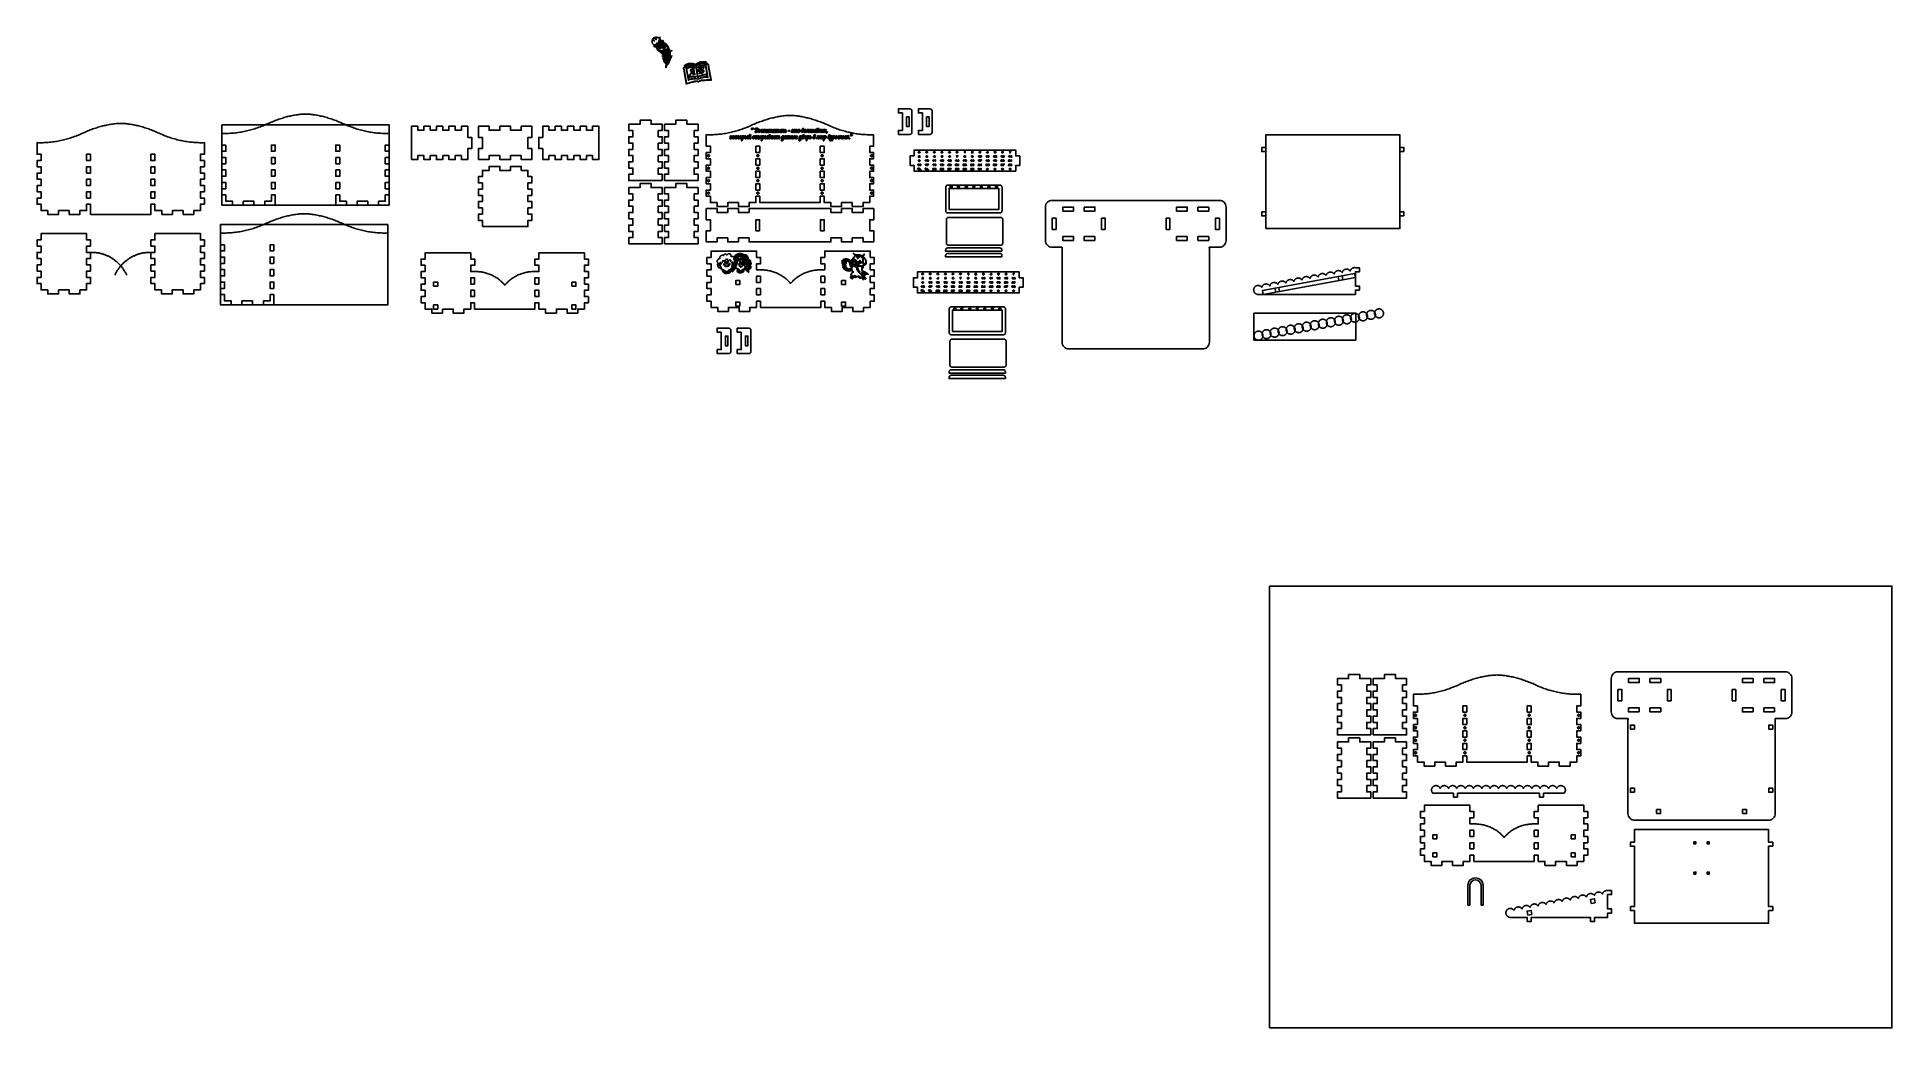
# Model space of a CAD drawing. Extents: x 1222 to 3994, y 2320 to 3800.
import ezdxf

# ---------------------------------------------------------------- set-up
doc = ezdxf.new("R2010")
doc.units = 0
doc.layers.add('____________', color=18, linetype='CONTINUOUS')
doc.layers.add('layer_1', color=250, linetype='CONTINUOUS')

msp = doc.modelspace()

# ---------------------------------------------------------------- linework, layer by layer
at = {"layer": '____________'}
for points in [[(2515.3, 3686.6), (2509.3, 3686.6), (2509.3, 3692.6), (2515.3, 3692.6), (2515.3, 3692.6), (2526.3, 3692.6), (2526.6, 3692.6), (2527, 3692.6), (2527.3, 3692.5), (2527.6, 3692.4), (2527.9, 3692.3), (2528.1, 3692.1), (2528.4, 3692), (2528.6, 3691.8), (2528.8, 3691.5), (2529, 3691.3), (2529.2, 3691.1), (2529.3, 3690.8), (2529.4, 3690.5), (2529.5, 3690.2), (2529.6, 3689.9), (2529.6, 3689.6), (2529.6, 3657.6), (2529.6, 3657.3), (2529.5, 3657.1), (2529.4, 3656.8), (2529.3, 3656.5), (2529.2, 3656.2), (2529, 3656), (2528.8, 3655.7), (2528.6, 3655.5), (2528.4, 3655.3), (2528.1, 3655.1), (2527.9, 3655), (2527.6, 3654.9), (2527.3, 3654.8), (2527, 3654.7), (2526.6, 3654.7), (2526.3, 3654.6), (2515.3, 3654.6), (2515.3, 3654.6), (2509.3, 3654.6), (2509.3, 3660.6), (2515.3, 3660.6), (2515.3, 3686.6)], [(2545.3, 3686.6), (2539.3, 3686.6), (2539.3, 3692.6), (2545.3, 3692.6), (2545.3, 3692.6), (2556.3, 3692.6), (2556.6, 3692.6), (2557, 3692.6), (2557.3, 3692.5), (2557.6, 3692.4), (2557.9, 3692.3), (2558.1, 3692.1), (2558.4, 3692), (2558.6, 3691.8), (2558.8, 3691.5), (2559, 3691.3), (2559.2, 3691.1), (2559.3, 3690.8), (2559.4, 3690.5), (2559.5, 3690.2), (2559.6, 3689.9), (2559.6, 3689.6), (2559.6, 3657.6), (2559.6, 3657.3), (2559.5, 3657.1), (2559.4, 3656.8), (2559.3, 3656.5), (2559.2, 3656.2), (2559, 3656), (2558.8, 3655.7), (2558.6, 3655.5), (2558.4, 3655.3), (2558.1, 3655.1), (2557.9, 3655), (2557.6, 3654.9), (2557.3, 3654.8), (2557, 3654.7), (2556.6, 3654.7), (2556.3, 3654.6), (2545.3, 3654.6), (2545.3, 3654.6), (2539.3, 3654.6), (2539.3, 3660.6), (2545.3, 3660.6), (2545.3, 3686.6)], [(1472.4, 3642.3), (1470.7, 3642.2), (1469.1, 3642.2), (1467, 3642.2), (1464.9, 3642.2), (1462.8, 3642.3), (1460.8, 3642.4), (1458.7, 3642.5), (1456.6, 3642.6), (1454.5, 3642.8), (1452.5, 3643), (1450.4, 3643.2), (1448.3, 3643.5), (1446.2, 3643.8), (1444.2, 3644.1), (1442.1, 3644.5), (1440.1, 3644.9), (1438, 3645.3), (1435.9, 3645.7), (1433.8, 3646.2), (1431.8, 3646.7), (1429.7, 3647.3), (1427.7, 3647.8), (1425.6, 3648.4), (1423.6, 3649.1), (1421.5, 3649.7), (1419.5, 3650.4), (1417.4, 3651.1), (1415.4, 3651.9), (1413.3, 3652.7), (1411.3, 3653.5), (1409, 3654.4), (1406.7, 3655.4), (1404.7, 3656.3), (1402.7, 3657.2), (1400.8, 3658.1), (1398.8, 3658.9), (1396.8, 3659.7), (1394.9, 3660.5), (1393, 3661.3), (1391, 3662), (1389.1, 3662.7), (1387.2, 3663.4), (1385.3, 3664), (1383.4, 3664.6), (1381.5, 3665.2), (1379.7, 3665.8), (1377.8, 3666.3), (1376, 3666.8), (1374.1, 3667.3), (1372.3, 3667.7), (1370.4, 3668.1), (1368.6, 3668.5), (1366.8, 3668.9), (1365, 3669.2), (1363.2, 3669.5), (1361.4, 3669.8), (1359.6, 3670.1), (1357.9, 3670.3), (1356.1, 3670.5), (1354.3, 3670.7), (1352.6, 3670.8), (1350.9, 3670.9), (1349.1, 3671), (1347.4, 3671.1), (1345.7, 3671), (1344, 3670.9), (1342.2, 3670.8), (1340.5, 3670.7), (1338.7, 3670.5), (1337, 3670.3), (1335.2, 3670.1), (1333.4, 3669.8), (1331.6, 3669.5), (1329.8, 3669.2), (1328, 3668.9), (1326.2, 3668.5), (1324.4, 3668.1), (1322.6, 3667.7), (1320.7, 3667.3), (1318.9, 3666.8), (1317, 3666.3), (1315.2, 3665.8), (1313.3, 3665.2), (1311.4, 3664.6), (1309.5, 3664), (1307.6, 3663.4), (1305.7, 3662.7), (1303.8, 3662), (1301.9, 3661.3), (1299.9, 3660.5), (1298, 3659.7), (1296, 3658.9), (1294.1, 3658.1), (1292.1, 3657.2), (1290.1, 3656.3), (1288.2, 3655.4), (1286.1, 3654.5), (1284.1, 3653.7), (1282, 3652.9), (1280, 3652.1), (1278, 3651.3), (1275.9, 3650.6), (1273.9, 3649.9), (1271.8, 3649.2), (1269.8, 3648.6), (1267.8, 3648), (1265.7, 3647.4), (1263.7, 3646.9), (1261.6, 3646.4), (1259.6, 3645.9), (1257.5, 3645.4), (1255.4, 3645), (1253.4, 3644.6), (1251.3, 3644.2), (1249.3, 3643.9), (1247.2, 3643.6), (1245.2, 3643.3), (1243.1, 3643.1), (1241, 3642.9), (1239, 3642.7), (1236.9, 3642.5), (1234.8, 3642.4), (1232.8, 3642.3), (1230.7, 3642.2), (1228.6, 3642.2), (1226.6, 3642.2), (1224.5, 3642.2), (1222.4, 3642.3), (1222.4, 3624.9), (1228.4, 3624.9), (1228.4, 3615.6), (1222.4, 3615.6), (1222.4, 3606.2), (1228.4, 3606.2), (1228.4, 3596.9), (1222.4, 3596.9), (1222.4, 3587.6), (1228.4, 3587.6), (1228.4, 3578.2), (1222.4, 3578.2), (1222.4, 3568.9), (1228.4, 3568.9), (1228.4, 3559.6), (1222.4, 3559.6), (1222.4, 3550.2), (1228.4, 3550.2), (1228.4, 3540.9), (1238.4, 3540.9), (1238.4, 3535), (1254.4, 3535), (1254.4, 3540.9), (1270.4, 3540.9), (1270.4, 3535), (1286.4, 3535), (1286.4, 3540.9), (1296.4, 3540.9), (1296.4, 3550.2), (1302.3, 3550.2), (1302.3, 3535), (1392.5, 3535), (1392.5, 3550.2), (1398.5, 3550.2), (1398.5, 3540.9), (1408.5, 3540.9), (1408.5, 3535), (1424.5, 3535), (1424.5, 3540.9), (1440.5, 3540.9), (1440.5, 3535), (1456.5, 3535), (1456.5, 3540.9), (1466.5, 3540.9), (1466.5, 3550.2), (1472.4, 3550.2), (1472.4, 3559.6), (1466.5, 3559.6), (1466.5, 3568.9), (1472.4, 3568.9), (1472.4, 3578.2), (1466.5, 3578.2), (1466.5, 3587.6), (1472.4, 3587.6), (1472.4, 3596.9), (1466.5, 3596.9), (1466.5, 3606.2), (1472.4, 3606.2), (1472.4, 3615.6), (1466.5, 3615.6), (1466.5, 3624.9), (1472.4, 3624.9), (1472.4, 3642.3)], [(1498.4, 3548.9), (1498.4, 3668.9), (1748.4, 3668.9), (1748.4, 3548.9), (1498.4, 3548.9)], [(1781.8, 3616.9), (1791.1, 3616.9), (1791.1, 3622.9), (1800.4, 3622.9), (1800.4, 3616.9), (1809.8, 3616.9), (1809.8, 3622.9), (1819.1, 3622.9), (1819.1, 3616.9), (1828.4, 3616.9), (1828.4, 3622.9), (1837.8, 3622.9), (1837.8, 3616.9), (1847.1, 3616.9), (1847.1, 3622.9), (1856.4, 3622.9), (1856.4, 3616.9), (1865.8, 3616.9), (1865.8, 3633.5), (1871.8, 3633.5), (1871.8, 3650.2), (1865.8, 3650.2), (1865.8, 3666.9), (1856.4, 3666.9), (1856.4, 3660.9), (1847.1, 3660.9), (1847.1, 3666.9), (1837.8, 3666.9), (1837.8, 3660.9), (1828.4, 3660.9), (1828.4, 3666.9), (1819.1, 3666.9), (1819.1, 3660.9), (1809.8, 3660.9), (1809.8, 3666.9), (1800.4, 3666.9), (1800.4, 3660.9), (1791.1, 3660.9), (1791.1, 3666.9), (1781.8, 3666.9), (1781.8, 3616.9)], [(1881.8, 3616.9), (1897.8, 3616.9), (1897.8, 3622.9), (1913.8, 3622.9), (1913.8, 3616.9), (1929.8, 3616.9), (1929.8, 3622.9), (1945.8, 3622.9), (1945.8, 3616.9), (1961.8, 3616.9), (1961.8, 3633.5), (1955.8, 3633.5), (1955.8, 3650.2), (1961.8, 3650.2), (1961.8, 3666.9), (1945.8, 3666.9), (1945.8, 3660.9), (1929.8, 3660.9), (1929.8, 3666.9), (1913.8, 3666.9), (1913.8, 3660.9), (1897.8, 3660.9), (1897.8, 3666.9), (1881.8, 3666.9), (1881.8, 3650.2), (1887.8, 3650.2), (1887.8, 3633.5), (1881.8, 3633.5), (1881.8, 3616.9)], [(1977.8, 3616.9), (1987.1, 3616.9), (1987.1, 3622.9), (1996.4, 3622.9), (1996.4, 3616.9), (2005.8, 3616.9), (2005.8, 3622.9), (2015.1, 3622.9), (2015.1, 3616.9), (2024.4, 3616.9), (2024.4, 3622.9), (2033.8, 3622.9), (2033.8, 3616.9), (2043.1, 3616.9), (2043.1, 3622.9), (2052.4, 3622.9), (2052.4, 3616.9), (2061.8, 3616.9), (2061.8, 3666.9), (2052.4, 3666.9), (2052.4, 3660.9), (2043.1, 3660.9), (2043.1, 3666.9), (2033.8, 3666.9), (2033.8, 3660.9), (2024.4, 3660.9), (2024.4, 3666.9), (2015.1, 3666.9), (2015.1, 3660.9), (2005.8, 3660.9), (2005.8, 3666.9), (1996.4, 3666.9), (1996.4, 3660.9), (1987.1, 3660.9), (1987.1, 3666.9), (1977.8, 3666.9), (1977.8, 3650.2), (1971.8, 3650.2), (1971.8, 3633.5), (1977.8, 3633.5), (1977.8, 3616.9)], [(2472.3, 3654.2), (2470.7, 3654.2), (2469, 3654.1), (2466.9, 3654.1), (2464.8, 3654.1), (2462.7, 3654.2), (2460.7, 3654.3), (2458.6, 3654.4), (2456.5, 3654.5), (2454.4, 3654.7), (2452.4, 3654.9), (2450.3, 3655.2), (2448.2, 3655.4), (2446.1, 3655.7), (2444.1, 3656), (2442, 3656.4), (2440, 3656.8), (2437.9, 3657.2), (2435.8, 3657.7), (2433.7, 3658.1), (2431.7, 3658.6), (2429.6, 3659.2), (2427.6, 3659.8), (2425.5, 3660.4), (2423.5, 3661), (2421.4, 3661.6), (2419.4, 3662.3), (2417.3, 3663.1), (2415.3, 3663.8), (2413.2, 3664.6), (2411.2, 3665.4), (2408.9, 3666.4), (2406.6, 3667.3), (2404.6, 3668.3), (2402.6, 3669.2), (2400.7, 3670), (2398.7, 3670.9), (2396.7, 3671.7), (2394.8, 3672.4), (2392.9, 3673.2), (2390.9, 3673.9), (2389, 3674.6), (2387.1, 3675.3), (2385.2, 3675.9), (2383.3, 3676.5), (2381.4, 3677.1), (2379.6, 3677.7), (2377.7, 3678.2), (2375.9, 3678.7), (2374, 3679.2), (2372.2, 3679.6), (2370.3, 3680.1), (2368.5, 3680.5), (2366.7, 3680.8), (2364.9, 3681.2), (2363.1, 3681.5), (2361.3, 3681.8), (2359.5, 3682), (2357.8, 3682.2), (2356, 3682.4), (2354.2, 3682.6), (2352.5, 3682.7), (2350.8, 3682.9), (2349, 3683), (2347.3, 3683), (2345.6, 3683), (2343.9, 3682.9), (2342.1, 3682.7), (2340.4, 3682.6), (2338.6, 3682.4), (2336.9, 3682.2), (2335.1, 3682), (2333.3, 3681.8), (2331.5, 3681.5), (2329.7, 3681.2), (2327.9, 3680.8), (2326.1, 3680.5), (2324.3, 3680.1), (2322.5, 3679.6), (2320.6, 3679.2), (2318.8, 3678.7), (2316.9, 3678.2), (2315.1, 3677.7), (2313.2, 3677.1), (2311.3, 3676.5), (2309.4, 3675.9), (2307.5, 3675.3), (2305.6, 3674.6), (2303.7, 3673.9), (2301.8, 3673.2), (2299.8, 3672.4), (2297.9, 3671.7), (2295.9, 3670.9), (2294, 3670), (2292, 3669.2), (2290, 3668.3), (2288.1, 3667.3), (2286, 3666.5), (2284, 3665.6), (2281.9, 3664.8), (2279.9, 3664), (2277.9, 3663.3), (2275.8, 3662.5), (2273.8, 3661.8), (2271.7, 3661.2), (2269.7, 3660.5), (2267.7, 3659.9), (2265.6, 3659.3), (2263.6, 3658.8), (2261.5, 3658.3), (2259.5, 3657.8), (2257.4, 3657.3), (2255.4, 3656.9), (2253.3, 3656.5), (2251.2, 3656.2), (2249.2, 3655.8), (2247.1, 3655.5), (2245.1, 3655.2), (2243, 3655), (2240.9, 3654.8), (2238.9, 3654.6), (2236.8, 3654.4), (2234.7, 3654.3), (2232.7, 3654.2), (2230.6, 3654.2), (2228.5, 3654.1), (2226.5, 3654.1), (2224.4, 3654.2), (2222.3, 3654.2), (2222.3, 3636.8), (2228.3, 3636.8), (2228.3, 3627.5), (2222.3, 3627.5), (2222.3, 3618.2), (2228.3, 3618.2), (2228.3, 3608.8), (2222.3, 3608.8), (2222.3, 3599.5), (2228.3, 3599.5), (2228.3, 3590.2), (2222.3, 3590.2), (2222.3, 3580.8), (2228.3, 3580.8), (2228.3, 3571.5), (2222.3, 3571.5), (2222.3, 3562.2), (2228.3, 3562.2), (2228.3, 3552.8), (2238.3, 3552.8), (2238.3, 3546.9), (2254.3, 3546.9), (2254.3, 3552.8), (2270.3, 3552.8), (2270.3, 3546.9), (2286.3, 3546.9), (2286.3, 3552.8), (2296.3, 3552.8), (2296.3, 3562.2), (2302.2, 3562.2), (2302.2, 3552.9), (2392.4, 3552.9), (2392.4, 3562.2), (2398.4, 3562.2), (2398.4, 3552.8), (2408.4, 3552.8), (2408.4, 3546.9), (2424.4, 3546.9), (2424.4, 3552.8), (2440.4, 3552.8), (2440.4, 3546.9), (2456.4, 3546.9), (2456.4, 3552.8), (2466.4, 3552.8), (2466.4, 3562.2), (2472.3, 3562.2), (2472.3, 3571.5), (2466.4, 3571.5), (2466.4, 3580.8), (2472.3, 3580.8), (2472.3, 3590.2), (2466.4, 3590.2), (2466.4, 3599.5), (2472.3, 3599.5), (2472.3, 3608.8), (2466.4, 3608.8), (2466.4, 3618.2), (2472.3, 3618.2), (2472.3, 3627.5), (2466.4, 3627.5), (2466.4, 3636.8), (2472.3, 3636.8), (2472.3, 3654.2)], [(2290, 3661.8), (2289.9, 3661.9), (2289.9, 3661.9), (2289.8, 3662), (2289.8, 3662.1), (2290, 3662.3), (2290.1, 3662.5), (2290.1, 3662.6), (2290.1, 3662.8), (2290.1, 3662.9), (2290.1, 3663), (2290, 3663.1), (2290, 3663.3), (2289.9, 3663.4), (2289.9, 3663.5), (2289.9, 3663.6), (2290, 3663.7), (2290, 3663.8), (2290.1, 3663.9), (2290.2, 3663.9), (2290.3, 3664), (2290.4, 3664), (2290.5, 3664), (2290.6, 3664), (2290.8, 3664), (2290.9, 3663.9), (2290.9, 3663.9), (2291, 3663.8), (2291.1, 3663.7), (2291.1, 3663.6), (2291.1, 3663.4), (2291.1, 3663.2), (2291, 3663), (2290.9, 3662.7), (2290.7, 3662.5), (2290.6, 3662.3), (2290.4, 3662.1), (2290.2, 3662), (2290, 3661.8)], [(2291.5, 3661.8), (2291.4, 3661.9), (2291.4, 3661.9), (2291.3, 3662), (2291.3, 3662.1), (2291.5, 3662.3), (2291.6, 3662.5), (2291.6, 3662.6), (2291.6, 3662.8), (2291.6, 3662.9), (2291.6, 3663), (2291.5, 3663.1), (2291.5, 3663.3), (2291.4, 3663.4), (2291.4, 3663.5), (2291.4, 3663.6), (2291.5, 3663.7), (2291.5, 3663.8), (2291.6, 3663.9), (2291.7, 3663.9), (2291.8, 3664), (2291.9, 3664), (2292, 3664), (2292.1, 3664), (2292.3, 3664), (2292.4, 3663.9), (2292.5, 3663.9), (2292.5, 3663.8), (2292.6, 3663.7), (2292.6, 3663.6), (2292.6, 3663.4), (2292.6, 3663.2), (2292.5, 3663), (2292.4, 3662.7), (2292.2, 3662.5), (2292.1, 3662.3), (2291.9, 3662.1), (2291.7, 3662), (2291.5, 3661.8)], [(2298.7, 3662.8), (2298.7, 3663), (2298.6, 3663.2), (2298.5, 3663.4), (2298.4, 3663.5), (2298.3, 3663.6), (2298.1, 3663.7), (2297.9, 3663.7), (2297.6, 3663.7), (2297.3, 3663.7), (2297, 3663.6), (2296.7, 3663.5), (2296.4, 3663.4), (2296.2, 3663.2), (2296.1, 3663), (2296, 3662.9), (2295.9, 3662.8), (2295.9, 3662.6), (2295.8, 3662.5), (2295.8, 3662.3), (2295.8, 3662.2), (2295.9, 3662.1), (2295.9, 3662), (2296, 3661.9), (2295.8, 3661.8), (2295.6, 3661.8), (2295.5, 3661.8), (2295.3, 3661.8), (2295.2, 3661.9), (2295.1, 3662), (2295, 3662.1), (2295, 3662.3), (2294.9, 3662.4), (2294.9, 3662.6), (2295, 3662.7), (2295, 3662.9), (2295.1, 3663.1), (2295.2, 3663.2), (2295.3, 3663.4), (2295.5, 3663.5), (2295.7, 3663.6), (2295.9, 3663.7), (2296.1, 3663.8), (2296.3, 3663.9), (2296.8, 3664), (2297.3, 3664.1), (2297.8, 3664.1), (2298.2, 3664.1), (2298.5, 3664.1), (2298.8, 3664), (2299.1, 3663.9), (2299.2, 3663.8), (2299.3, 3663.7), (2299.4, 3663.6), (2299.5, 3663.5), (2299.5, 3663.4), (2299.6, 3663.2), (2299.6, 3663.1), (2299.6, 3662.9), (2299.6, 3662.7), (2299.5, 3662.4), (2299.4, 3662.1), (2299.3, 3661.9), (2299.1, 3661.7), (2298.8, 3661.4), (2298.6, 3661.2), (2298.3, 3661), (2298.3, 3661), (2298.6, 3661), (2298.9, 3660.9), (2299.1, 3660.9), (2299.3, 3660.7), (2299.4, 3660.6), (2299.5, 3660.4), (2299.5, 3660.2), (2299.6, 3660), (2299.5, 3659.8), (2299.5, 3659.6), (2299.4, 3659.4), (2299.4, 3659.1), (2299.2, 3658.9), (2299.1, 3658.7), (2299, 3658.6), (2298.8, 3658.4), (2298.6, 3658.2), (2298.4, 3658), (2298.2, 3657.9), (2297.9, 3657.8), (2297.7, 3657.7), (2297.4, 3657.6), (2297.1, 3657.6), (2296.8, 3657.5), (2296.5, 3657.6), (2296.2, 3657.6), (2295.9, 3657.6), (2295.6, 3657.7), (2295.4, 3657.8), (2295.2, 3657.9), (2295.1, 3658.1), (2295.1, 3658.1), (2295.1, 3658.2), (2295.1, 3658.3), (2295.2, 3658.5), (2295.3, 3658.6), (2295.4, 3658.6), (2295.6, 3658.5), (2295.8, 3658.4), (2296.8, 3662.9), (2296.8, 3663.1), (2296.9, 3663.2), (2297, 3663.3), (2297.1, 3663.3), (2297.2, 3663.4), (2297.3, 3663.4), (2297.4, 3663.4), (2297.5, 3663.5), (2297.6, 3663.4), (2297.8, 3663.4), (2297.9, 3663.4), (2297.9, 3663.3), (2297.4, 3661.1), (2297.7, 3661.2), (2297.9, 3661.3), (2298.1, 3661.5), (2298.3, 3661.7), (2298.5, 3662), (2298.6, 3662.3), (2298.6, 3662.5), (2298.7, 3662.8)], [(2297.7, 3660.7), (2297.6, 3660.7), (2297.4, 3660.6), (2296.8, 3658.1), (2296.8, 3658.1), (2297, 3658.1), (2297.1, 3658.1), (2297.3, 3658.2), (2297.4, 3658.2), (2297.6, 3658.3), (2297.7, 3658.4), (2297.9, 3658.5), (2298, 3658.7), (2298.2, 3658.9), (2298.3, 3659.2), (2298.4, 3659.4), (2298.4, 3659.6), (2298.5, 3659.7), (2298.5, 3659.9), (2298.5, 3660.1), (2298.4, 3660.2), (2298.4, 3660.3), (2298.3, 3660.5), (2298.2, 3660.5), (2298.1, 3660.6), (2297.9, 3660.7), (2297.7, 3660.7)], [(2304.4, 3661), (2304.6, 3661.2), (2304.7, 3661.4), (2304.9, 3661.5), (2305.1, 3661.7), (2305.3, 3661.8), (2305.5, 3661.9), (2305.7, 3661.9), (2305.9, 3661.9), (2306.2, 3661.9), (2306.4, 3661.9), (2306.6, 3661.8), (2306.7, 3661.7), (2306.8, 3661.6), (2306.9, 3661.5), (2306.9, 3661.3), (2307, 3661.1), (2306.9, 3660.9), (2306.9, 3660.8), (2306.9, 3660.7), (2306.8, 3660.6), (2306.7, 3660.5), (2306.6, 3660.4), (2306.5, 3660.4), (2306.4, 3660.4), (2306.2, 3660.4), (2306.1, 3660.5), (2306, 3660.5), (2306.1, 3660.7), (2306.1, 3660.8), (2306.2, 3661.1), (2306.1, 3661.2), (2306.1, 3661.3), (2306, 3661.3), (2305.8, 3661.3), (2305.8, 3661.3), (2305.7, 3661.3), (2305.6, 3661.2), (2305.5, 3661.2), (2305.3, 3661), (2305.2, 3660.7), (2305, 3660.4), (2304.9, 3660), (2304.8, 3659.6), (2304.8, 3659.2), (2304.8, 3659), (2304.9, 3658.8), (2305, 3658.6), (2305.1, 3658.5), (2305.2, 3658.4), (2305.3, 3658.3), (2305.5, 3658.3), (2305.6, 3658.3), (2305.9, 3658.3), (2306.1, 3658.4), (2306.4, 3658.4), (2306.6, 3658.6), (2306.8, 3658.7), (2307, 3658.8), (2307.2, 3659), (2307.4, 3659.2), (2307.8, 3660.9), (2307.8, 3661), (2307.8, 3661.1), (2307.7, 3661.1), (2307.7, 3661.1), (2307.6, 3661.1), (2307.5, 3661), (2307.4, 3661.1), (2307.4, 3661.2), (2307.4, 3661.3), (2307.4, 3661.4), (2307.4, 3661.4), (2307.5, 3661.5), (2307.7, 3661.6), (2307.9, 3661.8), (2308.2, 3661.9), (2308.3, 3661.9), (2308.4, 3661.9), (2308.6, 3661.9), (2308.6, 3661.9), (2308.7, 3661.8), (2308.8, 3661.8), (2308.8, 3661.7), (2308.9, 3661.6), (2308.9, 3661.5), (2308.9, 3661.4), (2308.8, 3661), (2308.9, 3661.2), (2309.1, 3661.4), (2309.2, 3661.5), (2309.4, 3661.7), (2309.6, 3661.8), (2309.8, 3661.8), (2310, 3661.9), (2310.2, 3661.9), (2310.3, 3661.9), (2310.5, 3661.8), (2310.6, 3661.7), (2310.7, 3661.6), (2310.8, 3661.4), (2310.8, 3661.2), (2310.8, 3661), (2310.7, 3660.6), (2310.3, 3658.7), (2310.3, 3658.5), (2310.3, 3658.5), (2310.3, 3658.4), (2310.4, 3658.4), (2310.5, 3658.4), (2310.8, 3658.4), (2311, 3658.5), (2311.1, 3658.5), (2311.3, 3658.7), (2311.3, 3658.7), (2311.4, 3658.9), (2311.4, 3659.2), (2311.8, 3660.9), (2311.8, 3661), (2311.8, 3661.1), (2311.8, 3661.1), (2311.7, 3661.1), (2311.7, 3661.1), (2311.6, 3661), (2311.5, 3661.1), (2311.4, 3661.2), (2311.5, 3661.3), (2311.5, 3661.4), (2311.5, 3661.4), (2311.6, 3661.5), (2311.8, 3661.6), (2312, 3661.8), (2312.2, 3661.9), (2312.4, 3661.9), (2312.5, 3661.9), (2312.6, 3661.9), (2312.7, 3661.9), (2312.8, 3661.8), (2312.8, 3661.8), (2312.9, 3661.7), (2312.9, 3661.6), (2312.9, 3661.5), (2312.9, 3661.4), (2312.4, 3659), (2312.4, 3658.9), (2312.4, 3658.8), (2312.4, 3658.7), (2312.4, 3658.6), (2312.5, 3658.6), (2312.5, 3658.5), (2312.6, 3658.5), (2312.7, 3658.5), (2312.8, 3658.5), (2312.9, 3658.6), (2313.1, 3658.6), (2313.3, 3658.8), (2313.5, 3659), (2314, 3661.4), (2314, 3661.5), (2314.1, 3661.6), (2314.1, 3661.7), (2314.2, 3661.8), (2314.3, 3661.8), (2314.4, 3661.9), (2314.6, 3661.9), (2314.7, 3661.9), (2314.8, 3661.9), (2314.9, 3661.9), (2315, 3661.8), (2315.1, 3661.8), (2314.5, 3659), (2314.5, 3658.8), (2314.4, 3658.7), (2314.5, 3658.6), (2314.5, 3658.5), (2314.5, 3658.4), (2314.6, 3658.4), (2314.7, 3658.4), (2314.7, 3658.4), (2314.9, 3658.4), (2315.1, 3658.4), (2315.3, 3658.6), (2315.5, 3658.7), (2316, 3660.9), (2316, 3661), (2316, 3661.1), (2316, 3661.1), (2315.9, 3661.1), (2315.8, 3661.1), (2315.7, 3661), (2315.7, 3661.1), (2315.6, 3661.2), (2315.6, 3661.3), (2315.7, 3661.4), (2315.7, 3661.4), (2315.7, 3661.5), (2316, 3661.6), (2316.2, 3661.8), (2316.4, 3661.9), (2316.6, 3661.9), (2316.7, 3661.9), (2316.8, 3661.9), (2316.9, 3661.9), (2317, 3661.8), (2317, 3661.8), (2317.1, 3661.7), (2317.1, 3661.6), (2317.1, 3661.5), (2317.1, 3661.4), (2317, 3661), (2317.1, 3661.2), (2317.3, 3661.4), (2317.4, 3661.5), (2317.6, 3661.7), (2317.8, 3661.8), (2317.9, 3661.8), (2318.1, 3661.9), (2318.3, 3661.9), (2318.4, 3661.9), (2318.5, 3661.8), (2318.7, 3661.8), (2318.8, 3661.7), (2318.9, 3661.6), (2318.9, 3661.4), (2319, 3661.2), (2319, 3661), (2319.1, 3661.2), (2319.3, 3661.4), (2319.4, 3661.5), (2319.6, 3661.6), (2319.7, 3661.7), (2319.9, 3661.8), (2320.1, 3661.9), (2320.2, 3661.9), (2320.4, 3661.9), (2320.6, 3661.8), (2320.7, 3661.8), (2320.8, 3661.6), (2320.9, 3661.5), (2321, 3661.4), (2321, 3661.3), (2321, 3661.1), (2321, 3661), (2321, 3660.6), (2320.5, 3658.7), (2320.5, 3658.5), (2320.6, 3658.5), (2320.6, 3658.4), (2320.7, 3658.4), (2320.8, 3658.4), (2321, 3658.4), (2321.2, 3658.5), (2321.4, 3658.5), (2321.5, 3658.7), (2321.6, 3658.7), (2321.6, 3659), (2321.6, 3659.2), (2321.6, 3659.5), (2321.7, 3659.8), (2321.7, 3660.1), (2321.8, 3660.3), (2321.9, 3660.6), (2322.1, 3660.8), (2322.2, 3661), (2322.3, 3661.2), (2322.5, 3661.4), (2322.7, 3661.5), (2322.9, 3661.7), (2323.1, 3661.8), (2323.3, 3661.9), (2323.5, 3661.9), (2323.7, 3661.9), (2324, 3661.9), (2324.2, 3661.9), (2324.4, 3661.8), (2324.6, 3661.6), (2324.7, 3661.8), (2324.8, 3661.8), (2325, 3661.9), (2325.2, 3661.9), (2325.3, 3661.9), (2325.4, 3661.9), (2325.5, 3661.8), (2325.5, 3661.8), (2325, 3659), (2324.9, 3658.8), (2324.9, 3658.7), (2324.9, 3658.6), (2325, 3658.5), (2325, 3658.4), (2325.1, 3658.4), (2325.1, 3658.4), (2325.2, 3658.4), (2325.4, 3658.4), (2325.6, 3658.4), (2325.8, 3658.6), (2326, 3658.7), (2326.5, 3660.9), (2326.5, 3661), (2326.5, 3661.1), (2326.4, 3661.1), (2326.4, 3661.1), (2326.3, 3661.1), (2326.2, 3661), (2326.1, 3661.1), (2326.1, 3661.2), (2326.1, 3661.3), (2326.1, 3661.4), (2326.2, 3661.4), (2326.2, 3661.5), (2326.4, 3661.6), (2326.7, 3661.8), (2326.9, 3661.9), (2327, 3661.9), (2327.2, 3661.9), (2327.3, 3661.9), (2327.4, 3661.9), (2327.4, 3661.8), (2327.5, 3661.8), (2327.6, 3661.7), (2327.6, 3661.6), (2327.6, 3661.5), (2327.6, 3661.4), (2327.5, 3661), (2327.6, 3661.2), (2327.8, 3661.4), (2327.9, 3661.5), (2328.1, 3661.7), (2328.2, 3661.8), (2328.4, 3661.8), (2328.6, 3661.9), (2328.7, 3661.9), (2328.9, 3661.9), (2329, 3661.8), (2329.1, 3661.8), (2329.2, 3661.7), (2329.3, 3661.6), (2329.4, 3661.4), (2329.4, 3661.2), (2329.5, 3661), (2329.6, 3661.2), (2329.7, 3661.4), (2329.9, 3661.5), (2330, 3661.6), (2330.2, 3661.7), (2330.4, 3661.8), (2330.5, 3661.9), (2330.7, 3661.9), (2330.9, 3661.9), (2331, 3661.8), (2331.2, 3661.8), (2331.3, 3661.6), (2331.4, 3661.5), (2331.4, 3661.4), (2331.5, 3661.3), (2331.5, 3661.1), (2331.5, 3661), (2331.4, 3660.6), (2331, 3658.7), (2331, 3658.5), (2331, 3658.5), (2331.1, 3658.4), (2331.1, 3658.4), (2331.2, 3658.4), (2331.5, 3658.4), (2331.7, 3658.5), (2331.8, 3658.5), (2332, 3658.7), (2332.1, 3658.7), (2332, 3659.1), (2332, 3659.3), (2332.1, 3659.5), (2332.1, 3659.7), (2332.2, 3660), (2332.2, 3660.2), (2332.3, 3660.5), (2332.4, 3660.7), (2332.6, 3660.9), (2332.7, 3661.1), (2332.9, 3661.3), (2333, 3661.5), (2333.2, 3661.6), (2333.4, 3661.8), (2333.7, 3661.8), (2333.9, 3661.9), (2334.2, 3661.9), (2334.4, 3661.9), (2334.6, 3661.9), (2334.8, 3661.8), (2334.9, 3661.7), (2335, 3661.5), (2335.1, 3661.4), (2335.1, 3661.3), (2335.1, 3661.1), (2335.1, 3660.8), (2335, 3660.6), (2334.9, 3660.3), (2334.7, 3660.1), (2334.5, 3659.8), (2334.1, 3659.5), (2333.7, 3659.2), (2333.1, 3658.9), (2333.2, 3658.8), (2333.2, 3658.6), (2333.3, 3658.5), (2333.4, 3658.4), (2333.5, 3658.4), (2333.6, 3658.3), (2333.7, 3658.3), (2333.8, 3658.3), (2334, 3658.3), (2334.2, 3658.4), (2334.4, 3658.4), (2334.5, 3658.6), (2334.5, 3658.7), (2334.6, 3658.8), (2334.6, 3658.9), (2334.7, 3658.9), (2334.8, 3659), (2334.9, 3659), (2335.1, 3659), (2335.3, 3659), (2335.4, 3658.9), (2335.4, 3658.7), (2335.3, 3658.5), (2335.3, 3658.4), (2335.3, 3658.2), (2335.5, 3658.4), (2335.6, 3658.5), (2335.8, 3658.7), (2336, 3659), (2336.1, 3659.3), (2336.3, 3659.8), (2336.5, 3660.4), (2336.7, 3661.2), (2336.4, 3661.1), (2336.1, 3661), (2335.9, 3660.9), (2335.8, 3660.9), (2335.7, 3660.8), (2335.7, 3660.9), (2335.6, 3661), (2335.6, 3661.1), (2335.6, 3661.2), (2335.6, 3661.4), (2335.6, 3661.6), (2335.7, 3661.7), (2335.8, 3661.8), (2336, 3661.9), (2336.1, 3661.9), (2336.3, 3661.9), (2336.5, 3662), (2337.1, 3661.9), (2337.9, 3661.9), (2338.2, 3661.8), (2338.5, 3661.8), (2338.6, 3661.7), (2338.7, 3661.7), (2338.8, 3661.6), (2338.8, 3661.6), (2338.2, 3659), (2338.2, 3658.8), (2338.2, 3658.7), (2338.2, 3658.6), (2338.2, 3658.5), (2338.3, 3658.4), (2338.3, 3658.4), (2338.4, 3658.4), (2338.5, 3658.4), (2338.7, 3658.4), (2338.9, 3658.5), (2339.1, 3658.6), (2339.3, 3658.7), (2339.3, 3658.9), (2339.4, 3659.2), (2339.8, 3660.9), (2339.8, 3661), (2339.8, 3661.1), (2339.7, 3661.1), (2339.7, 3661.1), (2339.6, 3661.1), (2339.5, 3661), (2339.4, 3661.1), (2339.4, 3661.2), (2339.4, 3661.3), (2339.4, 3661.4), (2339.4, 3661.4), (2339.5, 3661.5), (2339.7, 3661.6), (2340, 3661.8), (2340.2, 3661.9), (2340.3, 3661.9), (2340.5, 3661.9), (2340.6, 3661.9), (2340.7, 3661.9), (2340.7, 3661.8), (2340.8, 3661.8), (2340.8, 3661.7), (2340.9, 3661.6), (2340.9, 3661.5), (2340.9, 3661.4), (2340.6, 3660.3), (2340.8, 3660.4), (2341, 3660.4), (2341.2, 3660.5), (2341.5, 3660.5), (2341.6, 3660.5), (2341.8, 3660.4), (2341.9, 3660.4), (2342, 3660.3), (2342.1, 3660.2), (2342.2, 3660), (2342.2, 3659.8), (2342.3, 3659.6), (2342.2, 3659.4), (2342.2, 3659.3), (2342.2, 3659.1), (2342.1, 3659), (2342, 3658.8), (2341.9, 3658.6), (2341.8, 3658.5), (2341.7, 3658.3), (2341.5, 3658.1), (2341.4, 3658), (2341.2, 3657.9), (2341, 3657.8), (2340.8, 3657.7), (2340.6, 3657.6), (2340.4, 3657.6), (2340.2, 3657.5), (2340, 3657.6), (2339.8, 3657.6), (2339.7, 3657.7), (2339.6, 3657.7), (2339.5, 3657.9), (2339.4, 3658), (2339.4, 3658.1), (2339.3, 3658.2), (2339, 3658), (2338.8, 3657.9), (2338.7, 3657.7), (2338.5, 3657.7), (2338.3, 3657.6), (2338.1, 3657.6), (2338, 3657.5), (2337.8, 3657.6), (2337.6, 3657.6), (2337.4, 3657.7), (2337.3, 3657.7), (2337.3, 3657.8), (2337.2, 3657.9), (2337.2, 3658), (2337.2, 3658.1), (2337.1, 3658.2), (2337.1, 3658.5), (2337.2, 3658.9), (2337.7, 3661.3), (2337.2, 3661.2), (2336.9, 3660.3), (2336.7, 3659.6), (2336.4, 3659), (2336.2, 3658.5), (2336.1, 3658.3), (2335.9, 3658.1), (2335.8, 3657.9), (2335.6, 3657.8), (2335.5, 3657.7), (2335.3, 3657.6), (2335.2, 3657.6), (2335.1, 3657.5), (2335, 3657.6), (2334.9, 3657.6), (2334.8, 3657.6), (2334.8, 3657.7), (2334.7, 3657.8), (2334.6, 3658), (2334.3, 3657.8), (2334, 3657.7), (2333.7, 3657.6), (2333.5, 3657.6), (2333.4, 3657.5), (2333.2, 3657.6), (2333, 3657.6), (2332.8, 3657.6), (2332.6, 3657.7), (2332.5, 3657.8), (2332.3, 3658), (2332.2, 3658.1), (2332.1, 3658.3), (2332.1, 3658.3), (2331.9, 3658.1), (2331.7, 3657.9), (2331.4, 3657.7), (2331.1, 3657.6), (2330.9, 3657.6), (2330.7, 3657.5), (2330.5, 3657.6), (2330.4, 3657.6), (2330.2, 3657.7), (2330.1, 3657.8), (2330, 3657.9), (2330, 3658.1), (2330, 3658.4), (2330, 3658.7), (2330.4, 3660.4), (2330.4, 3660.6), (2330.4, 3660.7), (2330.4, 3660.8), (2330.4, 3660.8), (2330.3, 3660.9), (2330.3, 3660.9), (2330.2, 3660.9), (2330, 3660.9), (2329.8, 3660.8), (2329.6, 3660.7), (2329.4, 3660.5), (2328.9, 3658.1), (2328.9, 3657.9), (2328.8, 3657.8), (2328.7, 3657.7), (2328.6, 3657.7), (2328.5, 3657.6), (2328.4, 3657.6), (2328.3, 3657.6), (2328.2, 3657.5), (2328.1, 3657.6), (2328, 3657.6), (2327.9, 3657.6), (2327.8, 3657.7), (2328.4, 3660.4), (2328.4, 3660.6), (2328.4, 3660.8), (2328.4, 3660.8), (2328.3, 3660.9), (2328.3, 3660.9), (2328.2, 3660.9), (2328.1, 3660.9), (2328, 3660.9), (2327.8, 3660.8), (2327.6, 3660.7), (2327.4, 3660.5), (2326.9, 3658.1), (2326.8, 3657.9), (2326.8, 3657.8), (2326.7, 3657.7), (2326.6, 3657.7), (2326.5, 3657.6), (2326.4, 3657.6), (2326.3, 3657.6), (2326.2, 3657.5), (2326.1, 3657.6), (2326, 3657.6), (2325.9, 3657.6), (2325.8, 3657.7), (2325.9, 3658.1), (2325.6, 3657.9), (2325.3, 3657.7), (2325, 3657.6), (2324.8, 3657.6), (2324.7, 3657.5), (2324.6, 3657.6), (2324.4, 3657.6), (2324.3, 3657.6), (2324.2, 3657.7), (2324.1, 3657.8), (2324, 3658), (2323.9, 3658.2), (2323.9, 3658.4), (2323.8, 3658.2), (2323.6, 3658.1), (2323.5, 3657.9), (2323.3, 3657.8), (2323.2, 3657.7), (2323, 3657.6), (2322.8, 3657.6), (2322.6, 3657.5), (2322.4, 3657.6), (2322.3, 3657.6), (2322.1, 3657.7), (2322, 3657.8), (2321.9, 3657.9), (2321.8, 3658), (2321.7, 3658.2), (2321.7, 3658.3), (2321.6, 3658.3), (2321.4, 3658.1), (2321.2, 3657.9), (2320.9, 3657.7), (2320.6, 3657.6), (2320.4, 3657.6), (2320.2, 3657.5), (2320, 3657.6), (2319.9, 3657.6), (2319.7, 3657.7), (2319.6, 3657.8), (2319.5, 3657.9), (2319.5, 3658.1), (2319.5, 3658.4), (2319.5, 3658.7), (2319.9, 3660.4), (2319.9, 3660.6), (2319.9, 3660.7), (2319.9, 3660.8), (2319.9, 3660.8), (2319.8, 3660.9), (2319.8, 3660.9), (2319.7, 3660.9), (2319.5, 3660.9), (2319.3, 3660.8), (2319.1, 3660.7), (2319, 3660.5), (2318.4, 3658.1), (2318.4, 3657.9), (2318.3, 3657.8), (2318.2, 3657.7), (2318.2, 3657.7), (2318.1, 3657.6), (2317.9, 3657.6), (2317.8, 3657.6), (2317.7, 3657.5), (2317.6, 3657.6), (2317.5, 3657.6), (2317.4, 3657.6), (2317.3, 3657.7), (2317.9, 3660.4), (2317.9, 3660.6), (2317.9, 3660.8), (2317.9, 3660.8), (2317.9, 3660.9), (2317.8, 3660.9), (2317.7, 3660.9), (2317.6, 3660.9), (2317.5, 3660.9), (2317.3, 3660.8), (2317.1, 3660.7), (2316.9, 3660.5), (2316.4, 3658.1), (2316.4, 3657.9), (2316.3, 3657.8), (2316.2, 3657.7), (2316.1, 3657.7), (2316, 3657.6), (2315.9, 3657.6), (2315.8, 3657.6), (2315.7, 3657.5), (2315.6, 3657.6), (2315.5, 3657.6), (2315.4, 3657.6), (2315.3, 3657.7), (2315.4, 3658.1), (2315.1, 3657.9), (2314.8, 3657.7), (2314.5, 3657.6), (2314.4, 3657.6), (2314.2, 3657.5), (2314.1, 3657.6), (2313.9, 3657.6), (2313.8, 3657.7), (2313.7, 3657.7), (2313.6, 3657.9), (2313.5, 3658), (2313.4, 3658.2), (2313.4, 3658.5), (2313.3, 3658.3), (2313.2, 3658.1), (2313, 3658), (2312.9, 3657.8), (2312.7, 3657.7), (2312.6, 3657.6), (2312.4, 3657.6), (2312.2, 3657.5), (2312, 3657.6), (2311.9, 3657.6), (2311.7, 3657.7), (2311.6, 3657.7), (2311.5, 3657.9), (2311.5, 3658), (2311.4, 3658.1), (2311.4, 3658.2), (2311.3, 3658.2), (2311, 3657.9), (2310.7, 3657.7), (2310.5, 3657.7), (2310.3, 3657.6), (2310.2, 3657.6), (2310, 3657.5), (2309.8, 3657.6), (2309.7, 3657.6), (2309.5, 3657.7), (2309.4, 3657.8), (2309.3, 3657.9), (2309.3, 3658.1), (2309.3, 3658.4), (2309.3, 3658.7), (2309.7, 3660.4), (2309.7, 3660.6), (2309.7, 3660.7), (2309.7, 3660.7), (2309.6, 3660.8), (2309.6, 3660.9), (2309.6, 3660.9), (2309.5, 3660.9), (2309.4, 3660.9), (2309.3, 3660.9), (2309.2, 3660.9), (2309, 3660.8), (2308.8, 3660.7), (2308.7, 3660.5), (2308.2, 3658.1), (2308.1, 3657.9), (2308.1, 3657.8), (2308, 3657.7), (2307.9, 3657.7), (2307.8, 3657.6), (2307.7, 3657.6), (2307.6, 3657.6), (2307.5, 3657.5), (2307.3, 3657.6), (2307.2, 3657.6), (2307.1, 3657.6), (2307.1, 3657.7), (2307.2, 3658.5), (2307, 3658.3), (2306.8, 3658.1), (2306.5, 3657.9), (2306.3, 3657.8), (2306, 3657.7), (2305.7, 3657.6), (2305.5, 3657.6), (2305.2, 3657.5), (2304.9, 3657.6), (2304.7, 3657.6), (2304.4, 3657.7), (2304.2, 3657.9), (2304.1, 3658), (2304, 3658.1), (2303.9, 3658.2), (2303.9, 3658.4), (2303.8, 3658.5), (2303.8, 3658.7), (2303.8, 3658.9), (2303.8, 3659.1), (2303.8, 3659.4), (2303.8, 3659.7), (2303.9, 3660.1), (2304.1, 3660.4), (2303.7, 3660.2), (2303.5, 3660.2), (2303.3, 3660.1), (2303.3, 3659.9), (2303.2, 3659.6), (2303.2, 3659.4), (2303.1, 3659.2), (2303, 3658.9), (2302.8, 3658.7), (2302.7, 3658.5), (2302.5, 3658.3), (2302.4, 3658.2), (2302.2, 3658), (2302, 3657.9), (2301.8, 3657.8), (2301.7, 3657.7), (2301.5, 3657.6), (2301.3, 3657.6), (2301.1, 3657.5), (2300.9, 3657.6), (2300.8, 3657.6), (2300.6, 3657.6), (2300.5, 3657.7), (2300.4, 3657.7), (2300.3, 3657.8), (2300.1, 3658), (2300, 3658.2), (2299.9, 3658.5), (2299.9, 3658.8), (2299.8, 3659), (2299.8, 3659.3), (2299.9, 3659.5), (2299.9, 3659.8), (2300, 3660), (2300.1, 3660.3), (2300.2, 3660.5), (2300.3, 3660.7), (2300.4, 3661), (2300.6, 3661.2), (2300.8, 3661.3), (2300.9, 3661.5), (2301.1, 3661.7), (2301.3, 3661.8), (2301.5, 3661.9), (2301.8, 3661.9), (2302, 3661.9), (2302.3, 3661.9), (2302.4, 3661.9), (2302.6, 3661.8), (2302.7, 3661.7), (2302.8, 3661.7), (2302.9, 3661.6), (2303, 3661.4), (2303, 3661.3), (2302.9, 3661.2), (2302.8, 3661.2), (2302.7, 3661.2), (2302.5, 3661.3), (2302.2, 3661.3), (2302, 3661.3), (2301.9, 3661.2), (2301.8, 3661.2), (2301.7, 3661.1), (2301.6, 3661), (2301.4, 3660.9), (2301.3, 3660.6), (2301.1, 3660.3), (2301, 3660), (2300.9, 3659.6), (2300.9, 3659.3), (2300.9, 3659.1), (2301, 3658.8), (2301, 3658.7), (2301.1, 3658.5), (2301.2, 3658.4), (2301.3, 3658.3), (2301.4, 3658.3), (2301.5, 3658.3), (2301.6, 3658.3), (2301.7, 3658.3), (2301.9, 3658.4), (2302, 3658.6), (2302.2, 3658.8), (2302.3, 3659.1), (2302.4, 3659.4), (2302.4, 3659.5), (2302.4, 3659.7), (2302.4, 3659.8), (2302.4, 3660), (2302.2, 3660.1), (2302, 3660.1), (2302, 3660.3), (2301.9, 3660.5), (2302, 3660.6), (2302, 3660.7), (2302.1, 3660.9), (2302.2, 3660.9), (2302.3, 3661), (2302.5, 3661), (2302.6, 3661), (2302.7, 3661), (2302.8, 3660.9), (2302.9, 3660.9), (2303, 3660.8), (2303.1, 3660.7), (2303.2, 3660.6), (2303.2, 3660.5), (2303.6, 3660.6), (2303.9, 3660.7), (2304.2, 3660.9), (2304.4, 3661)], [(2323.9, 3659), (2324.4, 3661.2), (2324.2, 3661.3), (2324, 3661.3), (2323.8, 3661.3), (2323.7, 3661.2), (2323.5, 3661.2), (2323.4, 3661.1), (2323.2, 3660.9), (2323.1, 3660.8), (2323, 3660.7), (2322.9, 3660.5), (2322.8, 3660.1), (2322.7, 3659.8), (2322.6, 3659.4), (2322.6, 3659), (2322.6, 3658.9), (2322.7, 3658.8), (2322.7, 3658.6), (2322.7, 3658.6), (2322.8, 3658.5), (2322.9, 3658.5), (2323, 3658.4), (2323.1, 3658.4), (2323.2, 3658.4), (2323.3, 3658.5), (2323.5, 3658.6), (2323.7, 3658.7), (2323.9, 3659)], [(2334.2, 3661.3), (2334.1, 3661.2), (2333.9, 3661.2), (2333.8, 3661.1), (2333.7, 3661), (2333.6, 3660.9), (2333.5, 3660.8), (2333.3, 3660.5), (2333.2, 3660.2), (2333.2, 3659.8), (2333.1, 3659.5), (2333.1, 3659.3), (2333.4, 3659.5), (2333.6, 3659.7), (2333.9, 3659.9), (2334.1, 3660.1), (2334.2, 3660.3), (2334.4, 3660.5), (2334.4, 3660.7), (2334.5, 3660.9), (2334.4, 3661.1), (2334.4, 3661.2), (2334.3, 3661.2), (2334.2, 3661.3)], [(2340.9, 3659.8), (2340.7, 3659.8), (2340.5, 3659.8), (2340.3, 3659), (2340.3, 3658.8), (2340.3, 3658.7), (2340.3, 3658.5), (2340.4, 3658.4), (2340.4, 3658.3), (2340.5, 3658.3), (2340.5, 3658.2), (2340.6, 3658.2), (2340.8, 3658.2), (2340.9, 3658.3), (2341, 3658.4), (2341.1, 3658.5), (2341.2, 3658.7), (2341.3, 3658.9), (2341.4, 3659.1), (2341.4, 3659.3), (2341.3, 3659.5), (2341.3, 3659.6), (2341.3, 3659.7), (2341.2, 3659.8), (2341.1, 3659.8), (2341, 3659.8), (2340.9, 3659.8)], [(2345.3, 3659.7), (2345.2, 3659.7), (2345, 3659.6), (2345, 3659.6), (2344.9, 3659.5), (2344.8, 3659.7), (2344.8, 3659.8), (2344.8, 3659.9), (2344.8, 3660), (2344.9, 3660.1), (2345, 3660.2), (2345.1, 3660.3), (2345.2, 3660.3), (2345.4, 3660.4), (2345.5, 3660.4), (2345.8, 3660.4), (2346, 3660.3), (2346.3, 3660.3), (2346.5, 3660.3), (2346.6, 3660.3), (2346.7, 3660.3), (2346.8, 3660.4), (2347, 3660.4), (2347, 3660.3), (2347.1, 3660.1), (2347, 3660), (2347, 3659.9), (2346.9, 3659.8), (2346.9, 3659.7), (2346.7, 3659.6), (2346.6, 3659.5), (2346.5, 3659.5), (2346.3, 3659.5), (2346.2, 3659.5), (2346.1, 3659.5), (2345.8, 3659.6), (2345.6, 3659.7), (2345.4, 3659.7), (2345.3, 3659.7)], [(2350.5, 3658.1), (2350.6, 3658.1), (2350.8, 3658.1), (2351, 3658.3), (2351.1, 3658.4), (2351.3, 3658.6), (2351.4, 3658.9), (2351.5, 3659.2), (2351.6, 3659.6), (2350.2, 3659.6), (2350.2, 3659.7), (2350.2, 3659.8), (2350.2, 3659.9), (2350.3, 3659.9), (2350.3, 3660), (2350.4, 3660), (2350.5, 3660.1), (2350.6, 3660.1), (2351.6, 3660.1), (2351.6, 3660.5), (2351.6, 3660.7), (2351.6, 3660.8), (2351.5, 3661), (2351.4, 3661.1), (2351.4, 3661.2), (2351.3, 3661.3), (2351.2, 3661.3), (2351.1, 3661.3), (2350.9, 3661.3), (2350.7, 3661.2), (2350.5, 3661.1), (2350.3, 3661), (2350.2, 3661), (2350.2, 3661), (2350.1, 3661), (2350.1, 3661.1), (2350.1, 3661.2), (2350.1, 3661.3), (2350.3, 3661.5), (2350.5, 3661.6), (2350.6, 3661.7), (2350.8, 3661.8), (2351, 3661.9), (2351.1, 3661.9), (2351.3, 3661.9), (2351.5, 3661.9), (2351.8, 3661.9), (2352, 3661.8), (2352.2, 3661.7), (2352.3, 3661.6), (2352.4, 3661.4), (2352.5, 3661.2), (2352.6, 3660.9), (2352.6, 3660.7), (2352.6, 3660.3), (2352.5, 3659.9), (2352.5, 3659.5), (2352.4, 3659.2), (2352.3, 3658.9), (2352.1, 3658.7), (2352, 3658.5), (2351.8, 3658.3), (2351.6, 3658.1), (2351.4, 3657.9), (2351.2, 3657.8), (2351, 3657.7), (2350.8, 3657.6), (2350.6, 3657.6), (2350.4, 3657.6), (2350.2, 3657.5), (2350, 3657.6), (2349.9, 3657.6), (2349.7, 3657.7), (2349.5, 3657.8), (2349.4, 3657.9), (2349.3, 3658.1), (2349.2, 3658.3), (2349.2, 3658.5), (2349.2, 3658.6), (2349.3, 3658.7), (2349.3, 3658.8), (2349.4, 3658.9), (2349.5, 3659), (2349.6, 3659), (2349.8, 3659), (2350, 3659), (2350.2, 3658.9), (2350.1, 3658.8), (2350, 3658.7), (2350, 3658.6), (2350, 3658.5), (2350, 3658.4), (2350.1, 3658.3), (2350.1, 3658.3), (2350.1, 3658.2), (2350.2, 3658.1), (2350.3, 3658.1), (2350.4, 3658.1), (2350.5, 3658.1)], [(2358.9, 3658.7), (2358.8, 3659), (2358.9, 3659.3), (2358.9, 3659.5), (2358.9, 3659.8), (2359, 3660), (2359.1, 3660.3), (2359.2, 3660.5), (2359.3, 3660.7), (2359.4, 3661), (2359.6, 3661.2), (2359.8, 3661.3), (2359.9, 3661.5), (2360.1, 3661.7), (2360.3, 3661.8), (2360.5, 3661.9), (2360.8, 3661.9), (2361, 3661.9), (2361.2, 3661.9), (2361.3, 3661.9), (2361.5, 3661.9), (2361.6, 3661.8), (2361.7, 3661.7), (2361.8, 3661.7), (2361.9, 3661.6), (2362, 3661.5), (2362.1, 3661.3), (2362.2, 3661), (2362.3, 3660.7), (2362.3, 3660.4), (2362.3, 3660.2), (2362.3, 3659.9), (2362.2, 3659.7), (2362.2, 3659.4), (2362.1, 3659.2), (2362, 3658.9), (2361.8, 3658.7), (2361.7, 3658.5), (2361.5, 3658.3), (2361.4, 3658.1), (2361.2, 3658), (2361, 3657.8), (2360.8, 3657.7), (2360.6, 3657.6), (2360.3, 3657.6), (2360.1, 3657.5), (2359.9, 3657.6), (2359.7, 3657.6), (2359.5, 3657.7), (2359.4, 3657.8), (2359.2, 3657.9), (2359.1, 3658), (2359, 3658.2), (2359, 3658.3), (2358.8, 3658.2), (2358.6, 3658), (2358.5, 3657.9), (2358.3, 3657.8), (2358.1, 3657.7), (2357.9, 3657.6), (2357.7, 3657.6), (2357.5, 3657.5), (2357.3, 3657.6), (2357.2, 3657.6), (2357, 3657.7), (2356.9, 3657.8), (2356.8, 3657.9), (2356.8, 3658.1), (2356.8, 3658.4), (2356.8, 3658.7), (2357.2, 3660.4), (2357.2, 3660.6), (2357.2, 3660.7), (2357.2, 3660.8), (2357.2, 3660.8), (2357.1, 3660.9), (2357.1, 3660.9), (2357, 3660.9), (2356.8, 3660.9), (2356.6, 3660.8), (2356.4, 3660.7), (2356.2, 3660.5), (2355.7, 3658.1), (2355.7, 3657.9), (2355.6, 3657.8), (2355.5, 3657.7), (2355.4, 3657.7), (2355.3, 3657.6), (2355.2, 3657.6), (2355.1, 3657.6), (2355, 3657.5), (2354.9, 3657.6), (2354.8, 3657.6), (2354.7, 3657.6), (2354.6, 3657.7), (2355.2, 3660.4), (2355.2, 3660.6), (2355.2, 3660.8), (2355.2, 3660.8), (2355.1, 3660.9), (2355.1, 3660.9), (2355, 3660.9), (2354.9, 3660.9), (2354.8, 3660.9), (2354.6, 3660.8), (2354.4, 3660.7), (2354.2, 3660.5), (2353.7, 3658.1), (2353.7, 3657.9), (2353.6, 3657.8), (2353.5, 3657.7), (2353.4, 3657.7), (2353.3, 3657.6), (2353.2, 3657.6), (2353.1, 3657.6), (2353, 3657.5), (2352.9, 3657.6), (2352.8, 3657.6), (2352.7, 3657.6), (2352.6, 3657.7), (2353.3, 3660.9), (2353.3, 3661), (2353.3, 3661.1), (2353.2, 3661.1), (2353.2, 3661.1), (2353.1, 3661.1), (2353, 3661), (2353, 3661.1), (2352.9, 3661.2), (2352.9, 3661.3), (2352.9, 3661.4), (2353, 3661.4), (2353, 3661.5), (2353.2, 3661.6), (2353.5, 3661.8), (2353.7, 3661.9), (2353.8, 3661.9), (2354, 3661.9), (2354.1, 3661.9), (2354.2, 3661.9), (2354.3, 3661.8), (2354.3, 3661.8), (2354.4, 3661.7), (2354.4, 3661.6), (2354.4, 3661.5), (2354.4, 3661.4), (2354.3, 3661), (2354.4, 3661.2), (2354.6, 3661.4), (2354.7, 3661.5), (2354.9, 3661.7), (2355, 3661.8), (2355.2, 3661.8), (2355.4, 3661.9), (2355.5, 3661.9), (2355.7, 3661.9), (2355.8, 3661.8), (2355.9, 3661.8), (2356, 3661.7), (2356.1, 3661.6), (2356.2, 3661.4), (2356.2, 3661.2), (2356.3, 3661), (2356.4, 3661.2), (2356.5, 3661.4), (2356.7, 3661.5), (2356.8, 3661.6), (2357, 3661.7), (2357.2, 3661.8), (2357.3, 3661.9), (2357.5, 3661.9), (2357.7, 3661.9), (2357.8, 3661.8), (2358, 3661.8), (2358.1, 3661.6), (2358.2, 3661.5), (2358.2, 3661.4), (2358.3, 3661.3), (2358.3, 3661.1), (2358.3, 3661), (2358.2, 3660.6), (2357.8, 3658.7), (2357.8, 3658.5), (2357.8, 3658.5), (2357.9, 3658.4), (2357.9, 3658.4), (2358.1, 3658.4), (2358.3, 3658.4), (2358.5, 3658.5), (2358.7, 3658.6), (2358.9, 3658.7)], [(2361.2, 3661.3), (2361.1, 3661.3), (2360.9, 3661.2), (2360.8, 3661.2), (2360.7, 3661.1), (2360.6, 3661), (2360.5, 3660.9), (2360.3, 3660.6), (2360.1, 3660.3), (2360, 3660), (2359.9, 3659.6), (2359.9, 3659.3), (2359.9, 3659.1), (2360, 3658.8), (2360, 3658.7), (2360.1, 3658.5), (2360.2, 3658.4), (2360.3, 3658.3), (2360.4, 3658.3), (2360.5, 3658.3), (2360.6, 3658.3), (2360.7, 3658.3), (2360.8, 3658.4), (2360.9, 3658.5), (2361.1, 3658.6), (2361.2, 3658.7), (2361.3, 3659), (2361.5, 3659.4), (2361.6, 3659.8), (2361.7, 3660.1), (2361.7, 3660.5), (2361.7, 3660.6), (2361.7, 3660.8), (2361.6, 3660.9), (2361.6, 3661), (2361.5, 3661.1), (2361.4, 3661.2), (2361.3, 3661.3), (2361.2, 3661.3)], [(2369.2, 3661.2), (2369.3, 3661.4), (2369.5, 3661.5), (2369.6, 3661.6), (2369.8, 3661.7), (2370, 3661.8), (2370.2, 3661.9), (2370.4, 3661.9), (2370.6, 3661.9), (2370.7, 3661.9), (2370.9, 3661.9), (2371, 3661.9), (2371.2, 3661.8), (2371.3, 3661.7), (2371.4, 3661.7), (2371.5, 3661.6), (2371.6, 3661.5), (2371.7, 3661.3), (2371.8, 3661), (2371.9, 3660.7), (2371.9, 3660.4), (2371.9, 3660.2), (2371.8, 3659.9), (2371.8, 3659.7), (2371.7, 3659.4), (2371.6, 3659.2), (2371.5, 3658.9), (2371.4, 3658.7), (2371.3, 3658.5), (2371.1, 3658.3), (2370.9, 3658.1), (2370.8, 3658), (2370.6, 3657.8), (2370.4, 3657.7), (2370.1, 3657.6), (2369.9, 3657.6), (2369.7, 3657.5), (2369.5, 3657.6), (2369.3, 3657.6), (2369.2, 3657.6), (2369.1, 3657.7), (2369, 3657.7), (2368.9, 3657.8), (2368.7, 3658), (2368.6, 3658.2), (2368.5, 3658.5), (2368.4, 3658.8), (2368.4, 3659), (2368.4, 3659.4), (2368.5, 3659.8), (2368.6, 3660.1), (2368.7, 3660.5), (2368.4, 3660.3), (2368.2, 3660.2), (2368, 3660.2), (2368, 3660), (2368, 3659.7), (2367.9, 3659.5), (2367.9, 3659.3), (2367.8, 3659), (2367.6, 3658.8), (2367.5, 3658.6), (2367.4, 3658.4), (2367.2, 3658.3), (2367, 3658.1), (2366.9, 3658), (2366.7, 3657.8), (2366.5, 3657.7), (2366.3, 3657.7), (2366.1, 3657.6), (2365.9, 3657.6), (2365.7, 3657.5), (2365.5, 3657.6), (2365.4, 3657.6), (2365.2, 3657.6), (2365.1, 3657.7), (2365, 3657.8), (2364.9, 3658), (2364.8, 3658.1), (2364.8, 3658.3), (2364.7, 3658.3), (2364.6, 3658.3), (2364.5, 3658.3), (2364.4, 3658.4), (2364.3, 3658.4), (2364.3, 3658.5), (2364.2, 3658.6), (2364.2, 3658.7), (2364.4, 3658.7), (2364.5, 3658.8), (2364.6, 3658.9), (2364.7, 3659), (2364.7, 3659.2), (2364.7, 3659.5), (2364.8, 3659.9), (2364.8, 3660.3), (2364.9, 3660.6), (2365, 3661), (2365.1, 3661.4), (2365.3, 3661.7), (2365.4, 3662.1), (2365.6, 3662.4), (2365.8, 3662.7), (2366, 3663), (2366.2, 3663.2), (2366.4, 3663.4), (2366.7, 3663.5), (2366.9, 3663.6), (2367.1, 3663.7), (2367.2, 3663.7), (2367.4, 3663.6), (2367.6, 3663.6), (2367.7, 3663.5), (2367.8, 3663.5), (2367.9, 3663.3), (2368, 3663.2), (2368, 3663), (2368, 3662.8), (2368, 3662.7), (2368, 3662.6), (2367.9, 3662.3), (2367.7, 3661.9), (2367.4, 3661.6), (2367.1, 3661.1), (2366.7, 3660.7), (2365.7, 3659.5), (2365.7, 3659.3), (2365.7, 3659), (2365.7, 3658.8), (2365.8, 3658.6), (2365.8, 3658.5), (2365.9, 3658.4), (2366, 3658.3), (2366.1, 3658.3), (2366.2, 3658.2), (2366.3, 3658.3), (2366.4, 3658.3), (2366.5, 3658.4), (2366.6, 3658.4), (2366.7, 3658.5), (2366.8, 3658.7), (2366.9, 3658.9), (2367, 3659.2), (2367.1, 3659.5), (2367.1, 3659.8), (2367.1, 3660), (2366.9, 3660), (2366.7, 3660), (2366.7, 3660.2), (2366.7, 3660.3), (2366.7, 3660.5), (2366.8, 3660.6), (2366.9, 3660.7), (2367, 3660.8), (2367.1, 3660.8), (2367.3, 3660.8), (2367.5, 3660.8), (2367.6, 3660.8), (2367.8, 3660.7), (2367.9, 3660.5), (2368.2, 3660.7), (2368.6, 3660.8), (2368.9, 3661), (2369.2, 3661.2), (2369.2, 3661.2)], [(2367.2, 3663.1), (2367.1, 3663.1), (2367, 3663.1), (2366.9, 3663), (2366.8, 3662.8), (2366.7, 3662.7), (2366.6, 3662.5), (2366.4, 3662.1), (2366.2, 3661.6), (2366, 3661.1), (2365.9, 3660.6), (2365.8, 3660.1), (2366.5, 3661.1), (2366.8, 3661.5), (2367, 3661.8), (2367.2, 3662.1), (2367.3, 3662.4), (2367.4, 3662.6), (2367.4, 3662.7), (2367.4, 3662.9), (2367.4, 3663), (2367.3, 3663.1), (2367.3, 3663.1), (2367.3, 3663.1), (2367.2, 3663.1)], [(2370.8, 3661.3), (2370.6, 3661.3), (2370.5, 3661.2), (2370.4, 3661.2), (2370.2, 3661.1), (2370.1, 3661), (2370, 3660.9), (2369.8, 3660.6), (2369.7, 3660.3), (2369.6, 3660), (2369.5, 3659.6), (2369.5, 3659.3), (2369.5, 3659.1), (2369.5, 3658.8), (2369.6, 3658.7), (2369.7, 3658.5), (2369.7, 3658.4), (2369.8, 3658.3), (2369.9, 3658.3), (2370, 3658.3), (2370.2, 3658.3), (2370.3, 3658.3), (2370.4, 3658.4), (2370.5, 3658.5), (2370.6, 3658.6), (2370.7, 3658.7), (2370.9, 3659), (2371, 3659.4), (2371.2, 3659.8), (2371.2, 3660.1), (2371.3, 3660.5), (2371.2, 3660.6), (2371.2, 3660.8), (2371.2, 3660.9), (2371.1, 3661), (2371.1, 3661.1), (2371, 3661.2), (2370.9, 3661.3), (2370.8, 3661.3)], [(2376.5, 3658.7), (2376.6, 3658.9), (2376.6, 3659.2), (2377, 3660.9), (2377, 3661), (2377, 3661.1), (2377, 3661.1), (2376.9, 3661.1), (2376.8, 3661.1), (2376.7, 3661), (2376.7, 3661.1), (2376.6, 3661.2), (2376.6, 3661.3), (2376.7, 3661.4), (2376.7, 3661.4), (2376.7, 3661.5), (2377, 3661.6), (2377.2, 3661.8), (2377.4, 3661.9), (2377.6, 3661.9), (2377.7, 3661.9), (2377.8, 3661.9), (2377.9, 3661.9), (2378, 3661.8), (2378, 3661.8), (2378.1, 3661.7), (2378.1, 3661.6), (2378.1, 3661.5), (2378.1, 3661.4), (2377.6, 3659), (2377.6, 3658.9), (2377.6, 3658.8), (2377.6, 3658.7), (2377.6, 3658.6), (2377.7, 3658.6), (2377.7, 3658.5), (2377.8, 3658.5), (2377.9, 3658.5), (2378, 3658.5), (2378.1, 3658.6), (2378.3, 3658.6), (2378.5, 3658.8), (2378.7, 3659), (2379.2, 3661.4), (2379.2, 3661.5), (2379.3, 3661.6), (2379.3, 3661.7), (2379.4, 3661.8), (2379.5, 3661.8), (2379.6, 3661.9), (2379.8, 3661.9), (2379.9, 3661.9), (2380, 3661.9), (2380.1, 3661.9), (2380.2, 3661.8), (2380.3, 3661.8), (2379.7, 3659), (2379.7, 3658.9), (2379.7, 3658.8), (2379.7, 3658.7), (2379.7, 3658.6), (2379.8, 3658.6), (2379.8, 3658.5), (2379.9, 3658.5), (2380, 3658.5), (2380.1, 3658.5), (2380.2, 3658.6), (2380.4, 3658.6), (2380.6, 3658.8), (2380.8, 3659), (2381.3, 3661.4), (2381.3, 3661.5), (2381.4, 3661.6), (2381.4, 3661.7), (2381.5, 3661.8), (2381.6, 3661.8), (2381.7, 3661.9), (2381.9, 3661.9), (2382, 3661.9), (2382.1, 3661.9), (2382.2, 3661.9), (2382.3, 3661.8), (2382.4, 3661.8), (2381.8, 3659), (2381.7, 3658.8), (2381.7, 3658.7), (2381.8, 3658.6), (2381.8, 3658.5), (2381.8, 3658.4), (2381.9, 3658.4), (2382, 3658.4), (2382, 3658.4), (2382.2, 3658.4), (2382.5, 3658.5), (2382.7, 3658.6), (2382.9, 3658.7), (2382.8, 3659.1), (2382.8, 3659.3), (2382.9, 3659.5), (2382.9, 3659.7), (2383, 3660), (2383, 3660.2), (2383.1, 3660.5), (2383.2, 3660.7), (2383.4, 3660.9), (2383.5, 3661.1), (2383.7, 3661.3), (2383.8, 3661.5), (2384, 3661.6), (2384.2, 3661.8), (2384.5, 3661.8), (2384.7, 3661.9), (2385, 3661.9), (2385.2, 3661.9), (2385.4, 3661.9), (2385.6, 3661.8), (2385.7, 3661.7), (2385.8, 3661.5), (2385.9, 3661.4), (2385.9, 3661.3), (2385.9, 3661.1), (2385.9, 3660.8), (2385.8, 3660.6), (2385.7, 3660.3), (2385.5, 3660.1), (2385.3, 3659.8), (2384.9, 3659.5), (2384.5, 3659.2), (2383.9, 3658.9), (2383.9, 3658.8), (2384, 3658.6), (2384.1, 3658.5), (2384.2, 3658.4), (2384.3, 3658.4), (2384.4, 3658.3), (2384.5, 3658.3), (2384.7, 3658.3), (2384.9, 3658.3), (2385.1, 3658.3), (2385.3, 3658.4), (2385.5, 3658.5), (2385.7, 3658.6), (2385.8, 3658.7), (2386, 3658.8), (2386.2, 3658.9), (2386.2, 3659), (2386.2, 3659.2), (2386.2, 3659.4), (2386.3, 3659.7), (2386.3, 3659.9), (2386.4, 3660.1), (2386.5, 3660.4), (2386.6, 3660.6), (2386.8, 3660.8), (2386.9, 3661), (2387.1, 3661.1), (2387.2, 3661.3), (2387.4, 3661.4), (2387.6, 3661.5), (2387.8, 3661.6), (2388, 3661.7), (2388.3, 3661.7), (2388.5, 3661.6), (2388.4, 3661.8), (2388.2, 3661.9), (2387.9, 3662.2), (2387.3, 3662.6), (2387.3, 3662.9), (2387.4, 3663.1), (2387.4, 3663.2), (2387.5, 3663.3), (2387.7, 3663.4), (2387.9, 3663.5), (2388.1, 3663.5), (2388.7, 3663.5), (2389.3, 3663.5), (2389.8, 3663.5), (2390, 3663.5), (2390.2, 3663.5), (2390.3, 3663.5), (2390.3, 3663.3), (2390.3, 3663.2), (2390.3, 3663.1), (2390.2, 3663), (2390.2, 3662.9), (2390.1, 3662.8), (2390.1, 3662.7), (2390, 3662.6), (2389.8, 3662.6), (2389.7, 3662.5), (2389.6, 3662.5), (2389.4, 3662.5), (2389.2, 3662.5), (2388.8, 3662.6), (2388.3, 3662.7), (2387.9, 3662.7), (2388.4, 3662.3), (2388.7, 3662.1), (2388.9, 3661.8), (2389.1, 3661.6), (2389.3, 3661.2), (2389.3, 3661.1), (2389.4, 3660.9), (2389.4, 3660.7), (2389.4, 3660.5), (2389.4, 3660.3), (2389.4, 3660), (2389.3, 3659.8), (2389.3, 3659.5), (2389.2, 3659.3), (2389.1, 3659), (2389, 3658.8), (2388.9, 3658.6), (2388.7, 3658.4), (2388.6, 3658.2), (2388.4, 3658), (2388.3, 3657.8), (2388.1, 3657.7), (2387.9, 3657.6), (2387.6, 3657.6), (2387.4, 3657.5), (2387.2, 3657.6), (2387, 3657.6), (2386.8, 3657.7), (2386.6, 3657.8), (2386.5, 3657.9), (2386.4, 3658.1), (2386.3, 3658.2), (2386.2, 3658.4), (2386, 3658.2), (2385.8, 3658.1), (2385.5, 3657.9), (2385.3, 3657.8), (2385, 3657.7), (2384.8, 3657.6), (2384.5, 3657.6), (2384.3, 3657.5), (2384.1, 3657.6), (2383.8, 3657.6), (2383.7, 3657.7), (2383.5, 3657.7), (2383.3, 3657.9), (2383.2, 3658), (2383.1, 3658.2), (2383, 3658.3), (2382.8, 3658.2), (2382.7, 3658), (2382.5, 3657.9), (2382.3, 3657.8), (2382.1, 3657.7), (2381.9, 3657.6), (2381.7, 3657.6), (2381.5, 3657.5), (2381.4, 3657.6), (2381.2, 3657.6), (2381.1, 3657.7), (2381, 3657.7), (2380.9, 3657.9), (2380.8, 3658), (2380.7, 3658.2), (2380.7, 3658.5), (2380.6, 3658.3), (2380.5, 3658.1), (2380.3, 3658), (2380.2, 3657.8), (2380, 3657.7), (2379.8, 3657.6), (2379.7, 3657.6), (2379.5, 3657.5), (2379.3, 3657.6), (2379.1, 3657.6), (2378.9, 3657.7), (2378.8, 3657.8), (2378.7, 3658), (2378.7, 3658.1), (2378.7, 3658.3), (2378.6, 3658.5), (2378.5, 3658.3), (2378.4, 3658.1), (2378.2, 3658), (2378.1, 3657.8), (2377.9, 3657.7), (2377.7, 3657.6), (2377.6, 3657.6), (2377.4, 3657.5), (2377.2, 3657.6), (2377.1, 3657.6), (2376.9, 3657.7), (2376.8, 3657.7), (2376.7, 3657.9), (2376.7, 3658), (2376.6, 3658.1), (2376.6, 3658.2), (2376.2, 3658), (2376.1, 3657.9), (2375.9, 3657.7), (2375.7, 3657.7), (2375.6, 3657.6), (2375.4, 3657.6), (2375.2, 3657.5), (2375, 3657.6), (2374.8, 3657.6), (2374.7, 3657.7), (2374.6, 3657.7), (2374.5, 3657.8), (2374.5, 3657.9), (2374.4, 3658), (2374.4, 3658.1), (2374.4, 3658.2), (2374.4, 3658.5), (2374.4, 3658.9), (2374.9, 3661.3), (2374.4, 3661.2), (2374.2, 3660.3), (2373.9, 3659.6), (2373.7, 3659), (2373.5, 3658.5), (2373.3, 3658.3), (2373.2, 3658.1), (2373, 3657.9), (2372.9, 3657.8), (2372.7, 3657.7), (2372.6, 3657.6), (2372.5, 3657.6), (2372.3, 3657.5), (2372.2, 3657.6), (2372.1, 3657.6), (2372, 3657.7), (2371.9, 3657.8), (2371.8, 3657.9), (2371.8, 3658.1), (2371.7, 3658.3), (2371.7, 3658.5), (2371.7, 3658.6), (2371.8, 3658.7), (2371.8, 3658.8), (2371.9, 3658.9), (2372, 3659), (2372.1, 3659), (2372.3, 3659), (2372.5, 3659), (2372.7, 3658.9), (2372.6, 3658.7), (2372.6, 3658.5), (2372.5, 3658.4), (2372.5, 3658.2), (2372.7, 3658.4), (2372.9, 3658.5), (2373, 3658.7), (2373.2, 3659), (2373.4, 3659.3), (2373.6, 3659.8), (2373.8, 3660.4), (2374, 3661.2), (2373.7, 3661.1), (2373.4, 3661), (2373.1, 3660.9), (2373.1, 3660.9), (2373, 3660.8), (2372.9, 3660.9), (2372.8, 3661), (2372.8, 3661.1), (2372.8, 3661.2), (2372.8, 3661.4), (2372.9, 3661.6), (2373, 3661.7), (2373.1, 3661.8), (2373.2, 3661.9), (2373.4, 3661.9), (2373.6, 3661.9), (2373.7, 3662), (2374.3, 3661.9), (2375.1, 3661.9), (2375.5, 3661.8), (2375.8, 3661.8), (2375.9, 3661.7), (2376, 3661.7), (2376, 3661.6), (2376, 3661.6), (2375.5, 3659), (2375.5, 3658.8), (2375.5, 3658.7), (2375.5, 3658.6), (2375.5, 3658.5), (2375.5, 3658.4), (2375.6, 3658.4), (2375.7, 3658.4), (2375.7, 3658.4), (2375.9, 3658.4), (2376.2, 3658.5), (2376.4, 3658.6), (2376.5, 3658.7)], [(2385, 3661.3), (2384.9, 3661.2), (2384.7, 3661.2), (2384.6, 3661.1), (2384.5, 3661), (2384.4, 3660.9), (2384.3, 3660.8), (2384.1, 3660.5), (2384, 3660.2), (2383.9, 3659.8), (2383.9, 3659.5), (2383.9, 3659.3), (2384.2, 3659.5), (2384.4, 3659.7), (2384.7, 3659.9), (2384.9, 3660.1), (2385, 3660.3), (2385.2, 3660.5), (2385.2, 3660.7), (2385.3, 3660.9), (2385.2, 3661.1), (2385.2, 3661.2), (2385.1, 3661.2), (2385, 3661.3)], [(2388.9, 3660.7), (2388.9, 3660.9), (2388.8, 3661.2), (2388.6, 3661.2), (2388.4, 3661.2), (2388.3, 3661.2), (2388.2, 3661.1), (2388.1, 3661.1), (2388, 3661), (2387.9, 3660.9), (2387.8, 3660.8), (2387.6, 3660.5), (2387.4, 3660.2), (2387.3, 3659.9), (2387.3, 3659.6), (2387.3, 3659.2), (2387.3, 3659.1), (2387.3, 3658.9), (2387.3, 3658.8), (2387.4, 3658.7), (2387.5, 3658.6), (2387.5, 3658.5), (2387.6, 3658.5), (2387.8, 3658.5), (2387.9, 3658.5), (2388, 3658.5), (2388.1, 3658.6), (2388.3, 3658.7), (2388.4, 3658.8), (2388.4, 3659), (2388.6, 3659.3), (2388.7, 3659.6), (2388.8, 3660), (2388.9, 3660.4), (2388.9, 3660.7)], [(2393.8, 3658.7), (2393.8, 3658.9), (2393.8, 3659.2), (2394.2, 3660.9), (2394.3, 3661), (2394.2, 3661.1), (2394.2, 3661.1), (2394.2, 3661.1), (2394.1, 3661.1), (2394, 3661), (2393.9, 3661.1), (2393.9, 3661.2), (2393.9, 3661.3), (2393.9, 3661.4), (2393.9, 3661.4), (2394, 3661.5), (2394.2, 3661.6), (2394.4, 3661.8), (2394.7, 3661.9), (2394.8, 3661.9), (2394.9, 3661.9), (2395, 3661.9), (2395.1, 3661.9), (2395.2, 3661.8), (2395.3, 3661.8), (2395.3, 3661.7), (2395.4, 3661.6), (2395.4, 3661.5), (2395.3, 3661.4), (2394.8, 3659), (2394.8, 3658.9), (2394.8, 3658.8), (2394.8, 3658.7), (2394.8, 3658.6), (2394.9, 3658.6), (2394.9, 3658.5), (2395, 3658.5), (2395.1, 3658.5), (2395.2, 3658.5), (2395.3, 3658.6), (2395.5, 3658.6), (2395.7, 3658.8), (2395.9, 3659), (2396.4, 3661.4), (2396.4, 3661.5), (2396.5, 3661.6), (2396.6, 3661.7), (2396.7, 3661.8), (2396.8, 3661.8), (2396.9, 3661.9), (2397, 3661.9), (2397.1, 3661.9), (2397.2, 3661.9), (2397.3, 3661.9), (2397.4, 3661.8), (2397.5, 3661.8), (2396.9, 3659), (2396.9, 3658.8), (2396.9, 3658.7), (2396.9, 3658.6), (2396.9, 3658.5), (2397, 3658.4), (2397, 3658.4), (2397.1, 3658.4), (2397.2, 3658.4), (2397.4, 3658.4), (2397.6, 3658.4), (2397.8, 3658.6), (2398, 3658.7), (2398.4, 3660.9), (2398.4, 3661), (2398.4, 3661.1), (2398.4, 3661.1), (2398.3, 3661.1), (2398.3, 3661.1), (2398.2, 3661), (2398.1, 3661.1), (2398.1, 3661.2), (2398.1, 3661.3), (2398.1, 3661.4), (2398.1, 3661.4), (2398.2, 3661.5), (2398.4, 3661.6), (2398.6, 3661.8), (2398.9, 3661.9), (2399, 3661.9), (2399.1, 3661.9), (2399.2, 3661.9), (2399.3, 3661.9), (2399.4, 3661.8), (2399.5, 3661.8), (2399.5, 3661.7), (2399.5, 3661.6), (2399.5, 3661.5), (2399.5, 3661.4), (2399.2, 3660), (2399.3, 3660), (2399.4, 3660.1), (2399.6, 3660.2), (2399.8, 3660.4), (2400, 3660.6), (2400.1, 3660.9), (2400.2, 3661.2), (2400.4, 3661.5), (2400.5, 3661.8), (2400.7, 3661.9), (2400.9, 3661.9), (2401, 3661.9), (2401.1, 3661.9), (2401.1, 3661.8), (2401.2, 3661.8), (2401.2, 3661.7), (2401.3, 3661.6), (2401.3, 3661.5), (2401.3, 3661.3), (2401.2, 3661.1), (2401.1, 3660.9), (2400.9, 3660.6), (2400.7, 3660.4), (2400.5, 3660.2), (2400.3, 3660), (2400.1, 3659.9), (2400.2, 3659.4), (2400.3, 3659.2), (2400.4, 3658.9), (2400.5, 3658.7), (2400.6, 3658.5), (2400.7, 3658.5), (2400.8, 3658.4), (2400.8, 3658.4), (2400.9, 3658.4), (2401.1, 3658.4), (2401.1, 3658.4), (2401.2, 3658.5), (2401.3, 3658.6), (2401.3, 3658.8), (2401.4, 3658.7), (2401.5, 3658.7), (2401.6, 3658.6), (2401.6, 3658.5), (2401.5, 3658.3), (2401.5, 3658.1), (2401.4, 3658), (2401.2, 3657.8), (2401.1, 3657.7), (2400.9, 3657.6), (2400.7, 3657.6), (2400.5, 3657.5), (2400.3, 3657.6), (2400.2, 3657.6), (2400.1, 3657.7), (2400, 3657.8), (2399.9, 3657.9), (2399.8, 3658), (2399.6, 3658.3), (2399.5, 3658.6), (2399.4, 3659), (2399.3, 3659.6), (2399.1, 3659.5), (2398.8, 3658.1), (2398.8, 3657.9), (2398.7, 3657.8), (2398.6, 3657.7), (2398.5, 3657.7), (2398.4, 3657.6), (2398.3, 3657.6), (2398.2, 3657.6), (2398.1, 3657.5), (2397.9, 3657.6), (2397.8, 3657.6), (2397.7, 3657.6), (2397.8, 3658.1), (2397.5, 3657.9), (2397.2, 3657.7), (2396.9, 3657.6), (2396.8, 3657.6), (2396.7, 3657.5), (2396.5, 3657.6), (2396.4, 3657.6), (2396.2, 3657.7), (2396.1, 3657.7), (2396, 3657.9), (2395.9, 3658), (2395.9, 3658.2), (2395.9, 3658.5), (2395.7, 3658.3), (2395.6, 3658.1), (2395.5, 3658), (2395.3, 3657.8), (2395.2, 3657.7), (2395, 3657.6), (2394.8, 3657.6), (2394.6, 3657.5), (2394.5, 3657.6), (2394.3, 3657.6), (2394.2, 3657.7), (2394.1, 3657.7), (2394, 3657.9), (2393.9, 3658), (2393.8, 3658.1), (2393.8, 3658.2), (2393.5, 3658), (2393.4, 3657.9), (2393.2, 3657.7), (2393, 3657.7), (2392.9, 3657.6), (2392.7, 3657.6), (2392.5, 3657.5), (2392.3, 3657.6), (2392.2, 3657.6), (2392, 3657.7), (2391.9, 3657.8), (2391.8, 3657.9), (2391.8, 3658), (2391.7, 3658.1), (2391.7, 3658.2), (2391.7, 3658.3), (2391.7, 3658.5), (2391.7, 3658.7), (2391.7, 3658.9), (2391.9, 3659.7), (2391.6, 3659.6), (2391.4, 3659.6), (2391.1, 3659.5), (2390.8, 3659.5), (2390.5, 3658.1), (2390.5, 3657.9), (2390.4, 3657.8), (2390.3, 3657.7), (2390.2, 3657.7), (2390.1, 3657.6), (2390, 3657.6), (2389.9, 3657.6), (2389.8, 3657.5), (2389.7, 3657.6), (2389.6, 3657.6), (2389.5, 3657.6), (2389.4, 3657.7), (2390.1, 3660.9), (2390.1, 3661), (2390.1, 3661.1), (2390.1, 3661.1), (2390, 3661.1), (2390, 3661.1), (2389.9, 3661), (2389.8, 3661.1), (2389.8, 3661.2), (2389.8, 3661.3), (2389.8, 3661.4), (2389.8, 3661.4), (2389.9, 3661.5), (2390.1, 3661.6), (2390.3, 3661.8), (2390.6, 3661.9), (2390.7, 3661.9), (2390.8, 3661.9), (2390.9, 3661.9), (2391, 3661.9), (2391.1, 3661.8), (2391.2, 3661.8), (2391.2, 3661.7), (2391.2, 3661.6), (2391.2, 3661.5), (2391.2, 3661.4), (2390.9, 3660.1), (2391.5, 3660.1), (2392, 3660.1), (2392.2, 3661.4), (2392.3, 3661.5), (2392.3, 3661.6), (2392.4, 3661.7), (2392.5, 3661.8), (2392.6, 3661.8), (2392.7, 3661.9), (2392.8, 3661.9), (2392.9, 3661.9), (2393, 3661.9), (2393.1, 3661.9), (2393.2, 3661.8), (2393.3, 3661.8), (2392.7, 3659), (2392.7, 3658.8), (2392.7, 3658.7), (2392.7, 3658.6), (2392.7, 3658.5), (2392.8, 3658.4), (2392.8, 3658.4), (2392.9, 3658.4), (2393, 3658.4), (2393.2, 3658.4), (2393.4, 3658.5), (2393.6, 3658.6), (2393.8, 3658.7)], [(2401.9, 3656.4), (2401.8, 3656.4), (2401.8, 3656.4), (2401.7, 3656.5), (2401.7, 3656.6), (2401.9, 3656.8), (2402.1, 3657), (2402.2, 3657.2), (2402.2, 3657.4), (2402.2, 3657.6), (2402.2, 3657.8), (2402.1, 3657.9), (2402.1, 3658), (2402.1, 3658.2), (2402.1, 3658.3), (2402.2, 3658.4), (2402.3, 3658.4), (2402.4, 3658.5), (2402.5, 3658.6), (2402.6, 3658.6), (2402.7, 3658.6), (2402.8, 3658.6), (2402.9, 3658.6), (2403, 3658.5), (2403.1, 3658.4), (2403.2, 3658.4), (2403.2, 3658.3), (2403.2, 3658.2), (2403.2, 3658), (2403.2, 3657.8), (2403.1, 3657.6), (2403, 3657.3), (2402.9, 3657.1), (2402.7, 3656.9), (2402.4, 3656.7), (2402.2, 3656.5), (2401.9, 3656.4)], [(2521.5, 3666.5), (2525.3, 3666.5), (2525.3, 3680.8), (2521.5, 3680.8), (2521.5, 3666.5)], [(2551.5, 3666.5), (2555.3, 3666.5), (2555.3, 3680.8), (2551.5, 3680.8), (2551.5, 3666.5)], [(1504.4, 3638.7), (1498.4, 3638.7), (1498.4, 3629.5), (1504.4, 3629.5), (1504.4, 3638.7)], [(1578.3, 3629.5), (1572.4, 3629.5), (1572.4, 3638.7), (1578.3, 3638.7), (1578.3, 3629.5)], [(1674.5, 3638.7), (1668.5, 3638.7), (1668.5, 3629.5), (1674.5, 3629.5), (1674.5, 3638.7)], [(1748.4, 3629.5), (1742.5, 3629.5), (1742.5, 3638.7), (1748.4, 3638.7), (1748.4, 3629.5)], [(2261.4, 3649.3), (2261.4, 3649.6), (2261.4, 3649.9), (2261.4, 3650.1), (2261.5, 3650.4), (2261.6, 3650.6), (2261.7, 3650.9), (2261.8, 3651.1), (2261.9, 3651.3), (2262, 3651.5), (2262.2, 3651.8), (2262.3, 3651.9), (2262.5, 3652.1), (2262.7, 3652.2), (2262.9, 3652.4), (2263.1, 3652.4), (2263.3, 3652.5), (2263.6, 3652.5), (2263.9, 3652.5), (2264, 3652.5), (2264.1, 3652.4), (2264.3, 3652.3), (2264.4, 3652.2), (2264.5, 3652.1), (2264.6, 3652), (2264.6, 3651.9), (2264.5, 3651.8), (2264.4, 3651.8), (2264.3, 3651.8), (2264, 3651.8), (2263.8, 3651.9), (2263.6, 3651.9), (2263.5, 3651.8), (2263.4, 3651.8), (2263.2, 3651.7), (2263.1, 3651.6), (2263, 3651.5), (2262.8, 3651.2), (2262.7, 3650.9), (2262.6, 3650.6), (2262.5, 3650.2), (2262.5, 3649.9), (2262.5, 3649.6), (2262.5, 3649.4), (2262.6, 3649.2), (2262.7, 3649.1), (2262.7, 3649), (2262.8, 3648.9), (2262.9, 3648.9), (2263, 3648.9), (2263.2, 3648.9), (2263.4, 3649), (2263.5, 3649.1), (2263.7, 3649.3), (2263.8, 3649.5), (2263.9, 3649.7), (2264, 3650), (2264, 3650.3), (2264, 3650.4), (2264, 3650.6), (2263.8, 3650.6), (2263.6, 3650.7), (2263.5, 3650.9), (2263.5, 3651), (2263.5, 3651.2), (2263.6, 3651.3), (2263.7, 3651.4), (2263.8, 3651.5), (2263.9, 3651.6), (2264.1, 3651.6), (2264.3, 3651.6), (2264.5, 3651.5), (2264.6, 3651.4), (2264.7, 3651.2), (2265, 3651.4), (2265.2, 3651.6), (2265.5, 3651.8), (2265.7, 3652.1), (2266, 3652.2), (2266.2, 3652.4), (2266.4, 3652.4), (2266.6, 3652.5), (2266.7, 3652.5), (2266.8, 3652.5), (2266.9, 3652.4), (2267, 3652.4), (2267, 3652.4), (2267.1, 3652.3), (2267.1, 3652.2), (2267.1, 3652.1), (2267.1, 3652), (2267, 3651.6), (2267.2, 3651.8), (2267.3, 3652), (2267.4, 3652.1), (2267.6, 3652.2), (2267.8, 3652.3), (2267.9, 3652.4), (2268.1, 3652.5), (2268.3, 3652.5), (2268.4, 3652.5), (2268.5, 3652.4), (2268.7, 3652.4), (2268.8, 3652.3), (2268.9, 3652.1), (2268.9, 3652), (2269, 3651.8), (2269, 3651.6), (2269.1, 3651.8), (2269.3, 3652), (2269.4, 3652.1), (2269.6, 3652.2), (2269.7, 3652.3), (2269.9, 3652.4), (2270.1, 3652.5), (2270.3, 3652.5), (2270.4, 3652.5), (2270.6, 3652.4), (2270.7, 3652.3), (2270.8, 3652.2), (2270.9, 3652.1), (2271, 3652), (2271, 3651.8), (2271, 3651.7), (2271, 3651.6), (2271, 3651.2), (2270.5, 3649.3), (2270.5, 3649.1), (2270.6, 3649.1), (2270.6, 3649), (2270.7, 3649), (2270.8, 3648.9), (2271, 3649), (2271.2, 3649), (2271.4, 3649.2), (2271.6, 3649.3), (2271.6, 3649.6), (2271.6, 3649.9), (2271.6, 3650.1), (2271.7, 3650.4), (2271.7, 3650.6), (2271.8, 3650.9), (2271.9, 3651.1), (2272, 3651.3), (2272.2, 3651.5), (2272.3, 3651.8), (2272.5, 3651.9), (2272.7, 3652.1), (2272.9, 3652.2), (2273.1, 3652.4), (2273.3, 3652.4), (2273.5, 3652.5), (2273.7, 3652.5), (2274, 3652.5), (2274.2, 3652.5), (2274.3, 3652.4), (2274.4, 3652.3), (2274.5, 3652.2), (2274.7, 3652.1), (2274.7, 3652), (2274.7, 3651.9), (2274.6, 3651.8), (2274.6, 3651.8), (2274.5, 3651.8), (2274.2, 3651.8), (2273.9, 3651.9), (2273.8, 3651.9), (2273.6, 3651.8), (2273.5, 3651.8), (2273.4, 3651.7), (2273.3, 3651.6), (2273.2, 3651.5), (2273, 3651.2), (2272.8, 3650.9), (2272.7, 3650.6), (2272.7, 3650.2), (2272.6, 3649.9), (2272.7, 3649.6), (2272.7, 3649.4), (2272.7, 3649.2), (2272.8, 3649.1), (2272.9, 3649), (2273, 3648.9), (2273.1, 3648.9), (2273.2, 3648.9), (2273.4, 3648.9), (2273.5, 3649), (2273.7, 3649.1), (2273.8, 3649.3), (2274, 3649.5), (2274.1, 3649.7), (2274.1, 3650), (2274.2, 3650.3), (2274.2, 3650.4), (2274.1, 3650.6), (2273.9, 3650.6), (2273.7, 3650.7), (2273.7, 3650.9), (2273.7, 3651), (2273.7, 3651.2), (2273.7, 3651.3), (2273.8, 3651.4), (2273.9, 3651.5), (2274.1, 3651.6), (2274.2, 3651.6), (2274.4, 3651.6), (2274.6, 3651.5), (2274.8, 3651.4), (2274.9, 3651.2), (2275.2, 3651.4), (2275.4, 3651.6), (2275.6, 3651.8), (2275.9, 3652.1), (2276.1, 3652.2), (2276.4, 3652.4), (2276.6, 3652.4), (2276.7, 3652.5), (2276.9, 3652.5), (2277, 3652.5), (2277.1, 3652.4), (2277.1, 3652.4), (2277.2, 3652.4), (2277.2, 3652.3), (2277.3, 3652.2), (2277.3, 3652.1), (2277.3, 3652), (2277.2, 3651.8), (2277.5, 3652.1), (2277.6, 3652.2), (2277.8, 3652.3), (2277.9, 3652.4), (2278.1, 3652.4), (2278.2, 3652.5), (2278.4, 3652.5), (2278.5, 3652.5), (2278.6, 3652.4), (2278.7, 3652.4), (2278.9, 3652.4), (2279, 3652.2), (2279.2, 3652.1), (2279.3, 3651.9), (2279.4, 3651.6), (2279.4, 3651.4), (2279.4, 3651.1), (2279.4, 3650.8), (2279.4, 3650.6), (2279.4, 3650.3), (2279.3, 3650.1), (2279.2, 3649.8), (2279.1, 3649.6), (2279, 3649.4), (2278.8, 3649.1), (2278.6, 3648.9), (2278.5, 3648.7), (2278.3, 3648.6), (2278.1, 3648.4), (2277.8, 3648.3), (2277.6, 3648.2), (2277.3, 3648.1), (2277.1, 3648.1), (2276.9, 3648.1), (2276.8, 3648.2), (2276.6, 3648.3), (2276.5, 3648.4), (2275.9, 3645.5), (2275.9, 3645.4), (2275.8, 3645.3), (2275.7, 3645.2), (2275.6, 3645.1), (2275.6, 3645.1), (2275.4, 3645), (2275.3, 3645), (2275.2, 3645), (2275.1, 3645), (2275, 3645), (2274.9, 3645.1), (2274.8, 3645.1), (2276.2, 3651.5), (2276.2, 3651.6), (2276.2, 3651.6), (2276.1, 3651.7), (2276.1, 3651.7), (2276, 3651.7), (2275.9, 3651.6), (2275.5, 3651.2), (2275.3, 3651), (2275, 3650.8), (2275, 3650.7), (2275, 3650.5), (2275, 3650.2), (2274.9, 3650), (2274.8, 3649.8), (2274.7, 3649.5), (2274.6, 3649.3), (2274.4, 3649.1), (2274.3, 3648.9), (2274.1, 3648.8), (2274, 3648.6), (2273.8, 3648.5), (2273.6, 3648.4), (2273.4, 3648.3), (2273.2, 3648.2), (2273, 3648.1), (2272.8, 3648.1), (2272.6, 3648.1), (2272.4, 3648.2), (2272.2, 3648.3), (2272.1, 3648.4), (2272, 3648.5), (2271.8, 3648.6), (2271.8, 3648.7), (2271.7, 3648.9), (2271.5, 3648.8), (2271.4, 3648.6), (2271.2, 3648.5), (2271, 3648.4), (2270.8, 3648.3), (2270.6, 3648.2), (2270.4, 3648.1), (2270.2, 3648.1), (2270, 3648.1), (2269.9, 3648.2), (2269.8, 3648.3), (2269.6, 3648.4), (2269.5, 3648.5), (2269.5, 3648.7), (2269.5, 3649), (2269.5, 3649.3), (2269.9, 3651), (2269.9, 3651.2), (2269.9, 3651.3), (2269.9, 3651.4), (2269.9, 3651.4), (2269.9, 3651.5), (2269.8, 3651.5), (2269.7, 3651.5), (2269.5, 3651.5), (2269.3, 3651.4), (2269.1, 3651.3), (2269, 3651.1), (2268.4, 3648.7), (2268.4, 3648.5), (2268.3, 3648.4), (2268.3, 3648.3), (2268.2, 3648.3), (2268.1, 3648.2), (2267.9, 3648.2), (2267.8, 3648.1), (2267.7, 3648.1), (2267.6, 3648.1), (2267.5, 3648.2), (2267.4, 3648.2), (2267.3, 3648.2), (2267.9, 3651), (2267.9, 3651.2), (2267.9, 3651.4), (2267.9, 3651.4), (2267.9, 3651.5), (2267.8, 3651.5), (2267.7, 3651.5), (2267.6, 3651.5), (2267.5, 3651.5), (2267.3, 3651.4), (2267.1, 3651.3), (2266.9, 3651.1), (2266.4, 3648.7), (2266.4, 3648.5), (2266.3, 3648.4), (2266.2, 3648.3), (2266.1, 3648.3), (2266, 3648.2), (2265.9, 3648.2), (2265.8, 3648.1), (2265.7, 3648.1), (2265.6, 3648.1), (2265.5, 3648.2), (2265.4, 3648.2), (2265.3, 3648.2), (2266, 3651.5), (2266, 3651.6), (2266, 3651.6), (2266, 3651.7), (2265.9, 3651.7), (2265.8, 3651.7), (2265.7, 3651.6), (2265.3, 3651.2), (2265.1, 3651), (2264.9, 3650.8), (2264.9, 3650.7), (2264.8, 3650.5), (2264.8, 3650.2), (2264.7, 3650), (2264.7, 3649.8), (2264.6, 3649.5), (2264.4, 3649.3), (2264.3, 3649.1), (2264.1, 3648.9), (2264, 3648.8), (2263.8, 3648.6), (2263.6, 3648.5), (2263.4, 3648.4), (2263.2, 3648.3), (2263, 3648.2), (2262.8, 3648.1), (2262.7, 3648.1), (2262.4, 3648.1), (2262.2, 3648.2), (2262.1, 3648.3), (2261.9, 3648.4), (2261.8, 3648.5), (2261.7, 3648.6), (2261.6, 3648.7), (2261.5, 3648.9), (2261.3, 3648.6), (2260.9, 3648.4), (2260.8, 3648.3), (2260.6, 3648.2), (2260.5, 3648.1), (2260.3, 3648.1), (2260.2, 3648.1), (2260, 3648.2), (2259.9, 3648.3), (2259.8, 3648.4), (2259.7, 3648.5), (2259.6, 3648.6), (2259.5, 3648.9), (2259.3, 3649.2), (2259.3, 3649.6), (2259.1, 3650.1), (2259, 3650.1), (2258.7, 3648.7), (2258.6, 3648.5), (2258.6, 3648.4), (2258.5, 3648.3), (2258.4, 3648.3), (2258.3, 3648.2), (2258.2, 3648.2), (2258.1, 3648.1), (2258, 3648.1), (2257.9, 3648.1), (2257.8, 3648.2), (2257.7, 3648.2), (2257.6, 3648.2), (2258.3, 3651.5), (2258.3, 3651.6), (2258.3, 3651.7), (2258.2, 3651.7), (2258.2, 3651.7), (2258.1, 3651.7), (2258, 3651.6), (2257.9, 3651.7), (2257.9, 3651.8), (2257.9, 3651.9), (2257.9, 3651.9), (2258, 3652), (2258, 3652.1), (2258.2, 3652.2), (2258.5, 3652.4), (2258.7, 3652.4), (2258.8, 3652.5), (2259, 3652.5), (2259.1, 3652.5), (2259.2, 3652.4), (2259.2, 3652.4), (2259.3, 3652.4), (2259.4, 3652.3), (2259.4, 3652.2), (2259.4, 3652.1), (2259.4, 3652), (2259.1, 3650.6), (2259.1, 3650.6), (2259.3, 3650.7), (2259.5, 3650.8), (2259.6, 3651), (2259.8, 3651.2), (2260, 3651.4), (2260.1, 3651.7), (2260.2, 3652), (2260.3, 3652.4), (2260.5, 3652.5), (2260.7, 3652.5), (2260.8, 3652.5), (2260.9, 3652.4), (2261, 3652.4), (2261, 3652.4), (2261.1, 3652.3), (2261.1, 3652.2), (2261.2, 3652.1), (2261.1, 3651.9), (2261, 3651.7), (2260.9, 3651.4), (2260.8, 3651.2), (2260.6, 3651), (2260.4, 3650.8), (2260.2, 3650.6), (2260, 3650.5), (2260.1, 3650), (2260.2, 3649.8), (2260.3, 3649.6), (2260.4, 3649.3), (2260.5, 3649.2), (2260.6, 3649.1), (2260.7, 3649), (2260.8, 3649), (2260.9, 3649), (2261, 3649), (2261.2, 3649.1), (2261.3, 3649.2), (2261.4, 3649.3)], [(2277.9, 3651.6), (2277.8, 3651.6), (2277.7, 3651.6), (2277.5, 3651.5), (2277.3, 3651.3), (2277.1, 3651.1), (2276.6, 3648.9), (2276.7, 3648.8), (2276.8, 3648.8), (2277, 3648.8), (2277.2, 3648.8), (2277.3, 3648.8), (2277.5, 3648.9), (2277.6, 3649), (2277.7, 3649.1), (2277.8, 3649.2), (2277.9, 3649.3), (2278, 3649.5), (2278.2, 3649.8), (2278.3, 3650.1), (2278.4, 3650.4), (2278.4, 3650.8), (2278.4, 3651), (2278.4, 3651.2), (2278.3, 3651.3), (2278.3, 3651.4), (2278.2, 3651.5), (2278.1, 3651.6), (2278, 3651.6), (2277.9, 3651.6)], [(2285, 3649.3), (2285.1, 3649.5), (2285.1, 3649.8), (2285.5, 3651.5), (2285.5, 3651.6), (2285.5, 3651.6), (2285.5, 3651.7), (2285.4, 3651.7), (2285.3, 3651.7), (2285.2, 3651.6), (2285.2, 3651.7), (2285.1, 3651.8), (2285.1, 3651.9), (2285.2, 3651.9), (2285.2, 3652), (2285.2, 3652.1), (2285.5, 3652.2), (2285.7, 3652.4), (2285.9, 3652.4), (2286.1, 3652.5), (2286.2, 3652.5), (2286.3, 3652.5), (2286.4, 3652.4), (2286.5, 3652.4), (2286.5, 3652.4), (2286.6, 3652.3), (2286.6, 3652.2), (2286.6, 3652.1), (2286.6, 3652), (2286.1, 3649.6), (2286.1, 3649.5), (2286.1, 3649.4), (2286.1, 3649.3), (2286.1, 3649.2), (2286.2, 3649.2), (2286.2, 3649.1), (2286.3, 3649.1), (2286.4, 3649.1), (2286.5, 3649.1), (2286.6, 3649.1), (2286.8, 3649.2), (2287, 3649.4), (2287.2, 3649.5), (2287.7, 3651.9), (2287.7, 3652.1), (2287.8, 3652.2), (2287.8, 3652.3), (2287.9, 3652.4), (2288, 3652.4), (2288.1, 3652.4), (2288.3, 3652.5), (2288.4, 3652.5), (2288.5, 3652.5), (2288.6, 3652.4), (2288.7, 3652.4), (2288.8, 3652.4), (2288.2, 3649.6), (2288.2, 3649.4), (2288.1, 3649.3), (2288.2, 3649.2), (2288.2, 3649.1), (2288.2, 3649), (2288.3, 3649), (2288.3, 3649), (2288.4, 3648.9), (2288.5, 3649), (2288.6, 3649), (2288.7, 3649.2), (2288.8, 3649.4), (2288.9, 3649.3), (2289, 3649.3), (2289.1, 3649.2), (2289.1, 3649.1), (2289.1, 3649), (2289.1, 3648.9), (2289, 3648.7), (2288.8, 3648.5), (2288.7, 3648.4), (2288.5, 3648.3), (2288.3, 3648.2), (2288.1, 3648.1), (2287.9, 3648.1), (2287.8, 3648.1), (2287.6, 3648.2), (2287.5, 3648.2), (2287.4, 3648.3), (2287.3, 3648.5), (2287.2, 3648.6), (2287.1, 3648.8), (2287.1, 3649.1), (2287, 3648.9), (2286.9, 3648.7), (2286.7, 3648.5), (2286.6, 3648.4), (2286.4, 3648.3), (2286.2, 3648.2), (2286.1, 3648.1), (2285.9, 3648.1), (2285.7, 3648.1), (2285.6, 3648.2), (2285.4, 3648.3), (2285.3, 3648.3), (2285.2, 3648.4), (2285.2, 3648.6), (2285.1, 3648.7), (2285.1, 3648.8), (2284.8, 3648.6), (2284.6, 3648.4), (2284.4, 3648.3), (2284.2, 3648.3), (2284, 3648.2), (2283.9, 3648.1), (2283.7, 3648.1), (2283.5, 3648.1), (2283.3, 3648.2), (2283.2, 3648.2), (2283.1, 3648.3), (2282.9, 3648.5), (2282.9, 3648.7), (2282.9, 3648.9), (2282.9, 3649.1), (2283.4, 3651.5), (2283.2, 3651.3), (2282.9, 3651.1), (2282.7, 3650.9), (2282.5, 3650.7), (2282.5, 3650.6), (2282.6, 3650.5), (2282.6, 3650.3), (2282.6, 3650.2), (2282.6, 3649.8), (2282.5, 3649.6), (2282.5, 3649.5), (2282.4, 3649.3), (2282.3, 3649.1), (2282.2, 3649), (2282.1, 3648.8), (2282, 3648.7), (2281.9, 3648.5), (2281.7, 3648.4), (2281.5, 3648.3), (2281.3, 3648.2), (2281.1, 3648.2), (2280.8, 3648.1), (2280.6, 3648.1), (2280.4, 3648.1), (2280.3, 3648.2), (2280.2, 3648.2), (2280.1, 3648.3), (2280, 3648.4), (2279.9, 3648.5), (2279.8, 3648.6), (2279.8, 3648.7), (2279.7, 3649), (2279.7, 3649.2), (2279.7, 3649.5), (2279.8, 3649.8), (2280.2, 3651.5), (2280.2, 3651.6), (2280.2, 3651.6), (2280.2, 3651.7), (2280.1, 3651.7), (2280, 3651.7), (2279.9, 3651.6), (2279.9, 3651.7), (2279.8, 3651.8), (2279.8, 3651.9), (2279.9, 3651.9), (2279.9, 3652), (2279.9, 3652.1), (2280.2, 3652.2), (2280.4, 3652.4), (2280.6, 3652.4), (2280.8, 3652.5), (2280.9, 3652.5), (2281, 3652.5), (2281.1, 3652.4), (2281.2, 3652.4), (2281.2, 3652.4), (2281.3, 3652.3), (2281.3, 3652.2), (2281.3, 3652.1), (2281.3, 3652), (2280.8, 3649.6), (2280.7, 3649.4), (2280.7, 3649.3), (2280.8, 3649.1), (2280.8, 3649), (2280.8, 3648.9), (2280.9, 3648.9), (2281, 3648.8), (2281.1, 3648.8), (2281.2, 3648.8), (2281.3, 3648.9), (2281.4, 3649), (2281.5, 3649.2), (2281.6, 3649.4), (2281.7, 3649.6), (2281.7, 3649.9), (2281.7, 3650.3), (2281.5, 3650.3), (2281.2, 3650.3), (2281.2, 3650.5), (2281.2, 3650.7), (2281.2, 3650.8), (2281.2, 3650.9), (2281.3, 3651), (2281.4, 3651.1), (2281.6, 3651.1), (2281.7, 3651.2), (2281.8, 3651.1), (2282, 3651.1), (2282.1, 3651.1), (2282.2, 3651), (2282.4, 3651.1), (2282.6, 3651.3), (2283, 3651.6), (2283.4, 3651.9), (2283.6, 3652.3), (2283.7, 3652.3), (2283.8, 3652.4), (2284, 3652.5), (2284.2, 3652.5), (2284.3, 3652.5), (2284.4, 3652.4), (2284.5, 3652.4), (2284.6, 3652.4), (2284, 3649.6), (2284, 3649.4), (2284, 3649.3), (2284, 3649.2), (2284, 3649.1), (2284, 3649), (2284.1, 3649), (2284.2, 3648.9), (2284.2, 3648.9), (2284.4, 3649), (2284.7, 3649), (2284.9, 3649.1), (2285, 3649.3)], [(2288.8, 3654), (2288.7, 3653.8), (2288.6, 3653.5), (2288.5, 3653.3), (2288.3, 3653.2), (2288, 3653), (2287.8, 3652.9), (2287.5, 3652.8), (2287.1, 3652.8), (2286.9, 3652.8), (2286.8, 3652.8), (2286.6, 3652.9), (2286.5, 3653), (2286.4, 3653.2), (2286.3, 3653.3), (2286.3, 3653.4), (2286.3, 3653.6), (2286.3, 3653.7), (2286.3, 3653.9), (2286.4, 3654), (2286.5, 3654.1), (2286.6, 3654.2), (2286.7, 3654.3), (2286.8, 3654.3), (2287, 3654.3), (2287.2, 3654.3), (2287.3, 3654.2), (2287.3, 3654.1), (2287.3, 3654), (2287.3, 3653.9), (2287.3, 3653.8), (2287.3, 3653.7), (2287.4, 3653.7), (2287.4, 3653.6), (2287.5, 3653.6), (2287.7, 3653.6), (2287.8, 3653.6), (2287.9, 3653.6), (2288, 3653.7), (2288.1, 3653.8), (2288.2, 3653.9), (2288.3, 3654), (2288.4, 3654.1), (2288.4, 3654.3), (2288.6, 3654.3), (2288.7, 3654.2), (2288.7, 3654.2), (2288.7, 3654.1), (2288.8, 3654.1), (2288.8, 3654)], [(2295.8, 3652.1), (2296, 3652.2), (2296.2, 3652.4), (2296.5, 3652.4), (2296.6, 3652.5), (2296.7, 3652.5), (2296.8, 3652.5), (2296.9, 3652.4), (2297, 3652.4), (2297.1, 3652.4), (2297.1, 3652.3), (2297.2, 3652.2), (2297.2, 3652.1), (2297.1, 3652), (2297.1, 3651.6), (2297.2, 3651.8), (2297.3, 3652), (2297.5, 3652.1), (2297.6, 3652.2), (2297.8, 3652.3), (2298, 3652.4), (2298.1, 3652.5), (2298.3, 3652.5), (2298.4, 3652.5), (2298.6, 3652.4), (2298.7, 3652.4), (2298.8, 3652.3), (2298.9, 3652.1), (2299, 3652), (2299, 3651.8), (2299, 3651.6), (2299.2, 3651.8), (2299.3, 3652), (2299.5, 3652.1), (2299.6, 3652.2), (2299.8, 3652.3), (2299.9, 3652.4), (2300.1, 3652.5), (2300.3, 3652.5), (2300.4, 3652.5), (2300.6, 3652.4), (2300.7, 3652.3), (2300.9, 3652.2), (2301, 3652.1), (2301, 3652), (2301, 3651.8), (2301.1, 3651.7), (2301.1, 3651.6), (2301, 3651.2), (2300.6, 3649.3), (2300.6, 3649.1), (2300.6, 3649.1), (2300.6, 3649), (2300.7, 3649), (2300.8, 3648.9), (2301, 3649), (2301.2, 3649), (2301.4, 3649.1), (2301.6, 3649.3), (2302.1, 3651.5), (2302.1, 3651.6), (2302.1, 3651.7), (2302, 3651.7), (2302, 3651.7), (2301.9, 3651.7), (2301.8, 3651.6), (2301.8, 3651.7), (2301.7, 3651.8), (2301.7, 3651.9), (2301.7, 3651.9), (2301.8, 3652), (2301.8, 3652.1), (2302, 3652.2), (2302.3, 3652.4), (2302.5, 3652.4), (2302.6, 3652.5), (2302.8, 3652.5), (2302.9, 3652.5), (2303, 3652.4), (2303.1, 3652.4), (2303.1, 3652.4), (2303.2, 3652.3), (2303.2, 3652.2), (2303.2, 3652.1), (2303.2, 3652), (2302.9, 3650.6), (2302.9, 3650.6), (2303.1, 3650.7), (2303.3, 3650.8), (2303.4, 3651), (2303.6, 3651.2), (2303.8, 3651.4), (2303.9, 3651.7), (2304, 3652), (2304.1, 3652.4), (2304.3, 3652.5), (2304.5, 3652.5), (2304.6, 3652.5), (2304.7, 3652.4), (2304.8, 3652.4), (2304.8, 3652.4), (2304.9, 3652.3), (2304.9, 3652.2), (2305, 3652.1), (2304.9, 3651.9), (2304.8, 3651.7), (2304.7, 3651.4), (2304.6, 3651.2), (2304.4, 3651), (2304.2, 3650.8), (2304, 3650.6), (2303.8, 3650.5), (2303.9, 3650), (2304, 3649.8), (2304.1, 3649.6), (2304.2, 3649.3), (2304.3, 3649.2), (2304.4, 3649.1), (2304.5, 3649), (2304.6, 3649), (2304.7, 3649), (2304.8, 3649), (2304.9, 3649.1), (2305.1, 3649.1), (2305.2, 3649.2), (2305.2, 3649.3), (2305.7, 3651.5), (2305.7, 3651.6), (2305.7, 3651.6), (2305.7, 3651.7), (2305.6, 3651.7), (2305.5, 3651.7), (2305.4, 3651.6), (2305.4, 3651.7), (2305.3, 3651.8), (2305.3, 3651.9), (2305.3, 3651.9), (2305.4, 3652), (2305.4, 3652.1), (2305.7, 3652.2), (2305.9, 3652.4), (2306.1, 3652.4), (2306.3, 3652.5), (2306.4, 3652.5), (2306.5, 3652.5), (2306.6, 3652.4), (2306.7, 3652.4), (2306.7, 3652.4), (2306.8, 3652.3), (2306.8, 3652.2), (2306.8, 3652.1), (2306.8, 3652), (2306.7, 3651.8), (2307, 3652.1), (2307.1, 3652.2), (2307.3, 3652.3), (2307.4, 3652.4), (2307.6, 3652.4), (2307.7, 3652.5), (2307.9, 3652.5), (2308, 3652.5), (2308.2, 3652.4), (2308.3, 3652.4), (2308.4, 3652.4), (2308.6, 3652.2), (2308.7, 3652.1), (2308.8, 3651.9), (2308.9, 3651.6), (2309, 3651.4), (2309, 3651.1), (2309, 3650.8), (2308.9, 3650.6), (2308.9, 3650.3), (2308.8, 3650.1), (2308.7, 3649.8), (2308.6, 3649.6), (2308.5, 3649.4), (2308.3, 3649.1), (2308.2, 3648.9), (2308, 3648.7), (2307.8, 3648.6), (2307.6, 3648.4), (2307.4, 3648.3), (2307.1, 3648.2), (2306.9, 3648.1), (2306.6, 3648.1), (2306.4, 3648.1), (2306.3, 3648.2), (2306.2, 3648.3), (2306, 3648.4), (2305.4, 3645.5), (2305.4, 3645.4), (2305.3, 3645.3), (2305.3, 3645.2), (2305.2, 3645.1), (2305.1, 3645.1), (2305, 3645), (2304.9, 3645), (2304.7, 3645), (2304.6, 3645), (2304.5, 3645), (2304.4, 3645.1), (2304.3, 3645.1), (2305.1, 3648.7), (2305, 3648.6), (2304.7, 3648.4), (2304.6, 3648.3), (2304.4, 3648.2), (2304.3, 3648.1), (2304.1, 3648.1), (2304, 3648.1), (2303.8, 3648.2), (2303.7, 3648.3), (2303.6, 3648.4), (2303.5, 3648.5), (2303.4, 3648.6), (2303.3, 3648.9), (2303.2, 3649.2), (2303.1, 3649.6), (2302.9, 3650.1), (2302.8, 3650.1), (2302.5, 3648.7), (2302.5, 3648.5), (2302.4, 3648.4), (2302.3, 3648.3), (2302.2, 3648.3), (2302.1, 3648.2), (2302, 3648.2), (2301.9, 3648.1), (2301.8, 3648.1), (2301.7, 3648.1), (2301.6, 3648.2), (2301.5, 3648.2), (2301.4, 3648.2), (2301.5, 3648.7), (2301.2, 3648.5), (2300.9, 3648.3), (2300.7, 3648.2), (2300.6, 3648.2), (2300.4, 3648.1), (2300.2, 3648.1), (2300.1, 3648.1), (2299.9, 3648.2), (2299.8, 3648.3), (2299.7, 3648.4), (2299.6, 3648.5), (2299.5, 3648.7), (2299.5, 3649), (2299.6, 3649.3), (2299.9, 3651), (2300, 3651.2), (2300, 3651.3), (2300, 3651.4), (2299.9, 3651.4), (2299.9, 3651.5), (2299.8, 3651.5), (2299.7, 3651.5), (2299.5, 3651.5), (2299.3, 3651.4), (2299.2, 3651.3), (2299, 3651.1), (2298.5, 3648.7), (2298.4, 3648.5), (2298.4, 3648.4), (2298.3, 3648.3), (2298.2, 3648.3), (2298.1, 3648.2), (2298, 3648.2), (2297.9, 3648.1), (2297.8, 3648.1), (2297.6, 3648.1), (2297.5, 3648.2), (2297.4, 3648.2), (2297.4, 3648.2), (2298, 3651), (2298, 3651.2), (2298, 3651.4), (2298, 3651.4), (2297.9, 3651.5), (2297.8, 3651.5), (2297.8, 3651.5), (2297.6, 3651.5), (2297.5, 3651.5), (2297.3, 3651.4), (2297.1, 3651.3), (2297, 3651.1), (2296.5, 3648.7), (2296.4, 3648.5), (2296.4, 3648.4), (2296.3, 3648.3), (2296.2, 3648.3), (2296.1, 3648.2), (2296, 3648.2), (2295.9, 3648.1), (2295.7, 3648.1), (2295.6, 3648.1), (2295.5, 3648.2), (2295.4, 3648.2), (2295.3, 3648.2), (2296, 3651.5), (2296.1, 3651.6), (2296, 3651.6), (2296, 3651.7), (2296, 3651.7), (2295.9, 3651.7), (2295.8, 3651.6), (2295.4, 3651.2), (2295.1, 3651), (2294.9, 3650.8), (2294.9, 3650.7), (2294.9, 3650.5), (2294.8, 3650.2), (2294.8, 3650), (2294.7, 3649.8), (2294.6, 3649.5), (2294.5, 3649.3), (2294.3, 3649.1), (2294.2, 3648.9), (2294, 3648.8), (2293.8, 3648.6), (2293.7, 3648.5), (2293.5, 3648.4), (2293.3, 3648.3), (2293.1, 3648.2), (2292.9, 3648.1), (2292.7, 3648.1), (2292.5, 3648.1), (2292.4, 3648.2), (2292.3, 3648.2), (2292.1, 3648.3), (2292, 3648.3), (2291.9, 3648.4), (2291.7, 3648.6), (2291.6, 3648.8), (2291.5, 3649.1), (2291.5, 3649.3), (2291.4, 3649.6), (2291.5, 3649.9), (2291.5, 3650.1), (2291.5, 3650.4), (2291.6, 3650.6), (2291.7, 3650.9), (2291.8, 3651.1), (2291.9, 3651.3), (2292.1, 3651.5), (2292.2, 3651.8), (2292.4, 3651.9), (2292.5, 3652.1), (2292.7, 3652.2), (2292.9, 3652.4), (2293.2, 3652.4), (2293.4, 3652.5), (2293.6, 3652.5), (2293.9, 3652.5), (2294.1, 3652.5), (2294.2, 3652.4), (2294.3, 3652.3), (2294.4, 3652.2), (2294.5, 3652.1), (2294.6, 3652), (2294.6, 3651.9), (2294.5, 3651.8), (2294.4, 3651.8), (2294.3, 3651.8), (2294.1, 3651.8), (2293.8, 3651.9), (2293.7, 3651.9), (2293.5, 3651.8), (2293.4, 3651.8), (2293.3, 3651.7), (2293.2, 3651.6), (2293.1, 3651.5), (2292.9, 3651.2), (2292.7, 3650.9), (2292.6, 3650.6), (2292.6, 3650.2), (2292.5, 3649.9), (2292.5, 3649.6), (2292.6, 3649.4), (2292.6, 3649.2), (2292.7, 3649.1), (2292.8, 3649), (2292.9, 3648.9), (2293, 3648.9), (2293.1, 3648.9), (2293.2, 3648.9), (2293.4, 3649), (2293.6, 3649.1), (2293.7, 3649.3), (2293.9, 3649.5), (2294, 3649.7), (2294, 3650), (2294.1, 3650.3), (2294, 3650.4), (2294, 3650.6), (2293.8, 3650.6), (2293.6, 3650.7), (2293.6, 3650.9), (2293.6, 3651), (2293.6, 3651.2), (2293.6, 3651.3), (2293.7, 3651.4), (2293.8, 3651.5), (2293.9, 3651.6), (2294.1, 3651.6), (2294.3, 3651.6), (2294.5, 3651.5), (2294.7, 3651.4), (2294.8, 3651.2), (2295, 3651.4), (2295.3, 3651.6), (2295.5, 3651.8), (2295.8, 3652.1)], [(2302.2, 3627.5), (2296.3, 3627.5), (2296.3, 3636.8), (2302.2, 3636.8), (2302.2, 3627.5)], [(2307.4, 3651.6), (2307.3, 3651.6), (2307.2, 3651.6), (2307, 3651.5), (2306.8, 3651.3), (2306.6, 3651.1), (2306.1, 3648.9), (2306.2, 3648.8), (2306.3, 3648.8), (2306.6, 3648.8), (2306.7, 3648.8), (2306.9, 3648.8), (2307, 3648.9), (2307.1, 3649), (2307.3, 3649.1), (2307.4, 3649.2), (2307.5, 3649.3), (2307.6, 3649.5), (2307.7, 3649.8), (2307.8, 3650.1), (2307.9, 3650.4), (2307.9, 3650.8), (2307.9, 3651), (2307.9, 3651.2), (2307.8, 3651.3), (2307.8, 3651.4), (2307.7, 3651.5), (2307.6, 3651.6), (2307.5, 3651.6), (2307.4, 3651.6)], [(2314.6, 3649.4), (2314.7, 3649.8), (2314.7, 3650.1), (2314.7, 3650.5), (2314.8, 3650.8), (2314.9, 3651.2), (2315, 3651.6), (2315.1, 3652), (2315.2, 3652.3), (2315.3, 3652.7), (2315.5, 3653), (2315.7, 3653.3), (2315.9, 3653.6), (2316.1, 3653.8), (2316.4, 3654), (2316.6, 3654.1), (2316.9, 3654.2), (2317, 3654.2), (2317.2, 3654.2), (2317.4, 3654.2), (2317.5, 3654.2), (2317.7, 3654.1), (2317.8, 3654), (2317.9, 3653.9), (2317.9, 3653.8), (2318, 3653.6), (2318, 3653.4), (2318, 3653.3), (2317.9, 3653.2), (2317.8, 3652.9), (2317.6, 3652.5), (2317.4, 3652.1), (2317, 3651.7), (2316.6, 3651.2), (2315.7, 3650.1), (2315.6, 3649.9), (2315.6, 3649.6), (2315.7, 3649.4), (2315.7, 3649.2), (2315.8, 3649.1), (2315.8, 3648.9), (2315.9, 3648.9), (2316, 3648.8), (2316.1, 3648.8), (2316.3, 3648.8), (2316.4, 3648.9), (2316.5, 3648.9), (2316.6, 3649), (2316.7, 3649.1), (2316.7, 3649.2), (2316.9, 3649.5), (2317, 3649.8), (2317, 3650.1), (2317, 3650.3), (2317, 3650.6), (2316.8, 3650.6), (2316.7, 3650.6), (2316.6, 3650.8), (2316.6, 3650.9), (2316.7, 3651.1), (2316.7, 3651.2), (2316.8, 3651.3), (2316.9, 3651.4), (2317.1, 3651.4), (2317.2, 3651.4), (2317.4, 3651.4), (2317.6, 3651.3), (2317.7, 3651.3), (2317.8, 3651.1), (2318.2, 3651.3), (2318.5, 3651.4), (2318.9, 3651.6), (2319.1, 3651.8), (2319.1, 3651.8), (2319.3, 3651.9), (2319.4, 3652.1), (2319.6, 3652.2), (2319.8, 3652.3), (2319.9, 3652.4), (2320.1, 3652.5), (2320.3, 3652.5), (2320.5, 3652.5), (2320.8, 3652.5), (2321, 3652.4), (2321.2, 3652.4), (2321.4, 3652.2), (2321.5, 3652.3), (2321.6, 3652.4), (2321.8, 3652.5), (2321.9, 3652.5), (2322.1, 3652.5), (2322.2, 3652.4), (2322.3, 3652.4), (2322.3, 3652.4), (2321.7, 3649.6), (2321.7, 3649.4), (2321.7, 3649.3), (2321.7, 3649.2), (2321.8, 3649.1), (2321.8, 3649), (2321.9, 3649), (2321.9, 3648.9), (2322, 3648.9), (2322.2, 3649), (2322.4, 3649), (2322.6, 3649.2), (2322.8, 3649.3), (2322.8, 3649.6), (2322.8, 3649.9), (2322.8, 3650.1), (2322.9, 3650.3), (2322.9, 3650.6), (2323, 3650.8), (2323.1, 3651), (2323.2, 3651.3), (2323.3, 3651.5), (2323.5, 3651.7), (2323.6, 3651.9), (2323.8, 3652.1), (2324, 3652.2), (2324.2, 3652.3), (2324.4, 3652.4), (2324.7, 3652.5), (2324.9, 3652.5), (2325.2, 3652.5), (2325.4, 3652.4), (2325.6, 3652.4), (2325.7, 3652.2), (2325.8, 3652.1), (2325.8, 3652), (2325.9, 3651.8), (2325.9, 3651.7), (2325.9, 3651.4), (2325.8, 3651.2), (2325.7, 3650.9), (2325.5, 3650.7), (2325.2, 3650.4), (2324.9, 3650.1), (2324.4, 3649.8), (2323.9, 3649.5), (2323.9, 3649.3), (2324, 3649.2), (2324.1, 3649.1), (2324.2, 3649), (2324.3, 3648.9), (2324.4, 3648.9), (2324.5, 3648.9), (2324.7, 3648.9), (2324.9, 3648.9), (2325.1, 3648.9), (2325.4, 3649), (2325.6, 3649.1), (2325.9, 3649.3), (2326.1, 3649.4), (2326.3, 3649.6), (2326.4, 3649.8), (2326.4, 3649.8), (2326.8, 3651.5), (2326.8, 3651.6), (2326.8, 3651.6), (2326.8, 3651.7), (2326.7, 3651.7), (2326.6, 3651.7), (2326.5, 3651.6), (2326.5, 3651.7), (2326.4, 3651.8), (2326.4, 3651.9), (2326.4, 3651.9), (2326.5, 3652), (2326.5, 3652.1), (2326.8, 3652.2), (2327, 3652.4), (2327.2, 3652.4), (2327.3, 3652.5), (2327.5, 3652.5), (2327.6, 3652.5), (2327.7, 3652.4), (2327.8, 3652.4), (2327.8, 3652.4), (2327.9, 3652.3), (2327.9, 3652.2), (2327.9, 3652.1), (2327.9, 3652), (2327.8, 3651.6), (2327.9, 3651.8), (2328.1, 3652), (2328.2, 3652.1), (2328.4, 3652.2), (2328.5, 3652.3), (2328.7, 3652.4), (2328.9, 3652.5), (2329.1, 3652.5), (2329.2, 3652.5), (2329.3, 3652.4), (2329.4, 3652.4), (2329.6, 3652.3), (2329.6, 3652.1), (2329.7, 3652), (2329.8, 3651.8), (2329.8, 3651.6), (2329.9, 3651.8), (2330, 3652), (2330.2, 3652.1), (2330.4, 3652.2), (2330.5, 3652.3), (2330.7, 3652.4), (2330.9, 3652.5), (2331, 3652.5), (2331.2, 3652.5), (2331.3, 3652.4), (2331.5, 3652.3), (2331.6, 3652.2), (2331.7, 3652.1), (2331.8, 3652), (2331.8, 3651.8), (2331.8, 3651.7), (2331.8, 3651.6), (2331.7, 3651.2), (2331.4, 3649.6), (2331.4, 3649.4), (2331.4, 3649.3), (2331.4, 3649.2), (2331.4, 3649.1), (2331.4, 3649), (2331.5, 3649), (2331.5, 3649), (2331.6, 3648.9), (2331.7, 3649), (2331.8, 3649), (2331.9, 3649.2), (2332.1, 3649.4), (2332.2, 3649.3), (2332.2, 3649.3), (2332.3, 3649.2), (2332.3, 3649.1), (2332.3, 3649), (2332.3, 3648.9), (2332.2, 3648.7), (2332.1, 3648.5), (2331.9, 3648.4), (2331.7, 3648.3), (2331.5, 3648.2), (2331.3, 3648.1), (2331.1, 3648.1), (2331, 3648.1), (2330.8, 3648.2), (2330.6, 3648.3), (2330.5, 3648.4), (2330.4, 3648.4), (2330.4, 3648.5), (2330.3, 3648.6), (2330.3, 3648.7), (2330.3, 3648.9), (2330.3, 3649), (2330.3, 3649.2), (2330.3, 3649.3), (2330.7, 3651), (2330.7, 3651.2), (2330.7, 3651.4), (2330.7, 3651.4), (2330.6, 3651.5), (2330.6, 3651.5), (2330.5, 3651.5), (2330.3, 3651.5), (2330.1, 3651.4), (2329.9, 3651.3), (2329.7, 3651.1), (2329.2, 3648.7), (2329.2, 3648.5), (2329.1, 3648.4), (2329, 3648.3), (2328.9, 3648.3), (2328.8, 3648.2), (2328.7, 3648.2), (2328.6, 3648.1), (2328.5, 3648.1), (2328.4, 3648.1), (2328.3, 3648.2), (2328.2, 3648.2), (2328.1, 3648.2), (2328.7, 3651), (2328.7, 3651.2), (2328.7, 3651.4), (2328.7, 3651.4), (2328.7, 3651.5), (2328.6, 3651.5), (2328.5, 3651.5), (2328.4, 3651.5), (2328.3, 3651.5), (2328.1, 3651.4), (2327.9, 3651.3), (2327.7, 3651.1), (2327.2, 3648.7), (2327.2, 3648.5), (2327.1, 3648.4), (2327, 3648.3), (2326.9, 3648.3), (2326.8, 3648.2), (2326.7, 3648.2), (2326.6, 3648.1), (2326.5, 3648.1), (2326.4, 3648.1), (2326.3, 3648.2), (2326.2, 3648.2), (2326.1, 3648.2), (2326.3, 3649.1), (2326, 3648.8), (2325.8, 3648.7), (2325.5, 3648.5), (2325.3, 3648.4), (2325, 3648.3), (2324.8, 3648.2), (2324.5, 3648.1), (2324.2, 3648.1), (2324, 3648.1), (2323.8, 3648.2), (2323.6, 3648.2), (2323.4, 3648.3), (2323.3, 3648.4), (2323.1, 3648.6), (2323, 3648.7), (2322.9, 3648.9), (2322.8, 3648.8), (2322.6, 3648.6), (2322.4, 3648.5), (2322.2, 3648.4), (2322, 3648.3), (2321.8, 3648.2), (2321.7, 3648.1), (2321.5, 3648.1), (2321.3, 3648.1), (2321.2, 3648.2), (2321.1, 3648.2), (2320.9, 3648.3), (2320.8, 3648.4), (2320.8, 3648.6), (2320.7, 3648.8), (2320.7, 3649), (2320.6, 3648.8), (2320.4, 3648.6), (2320.3, 3648.5), (2320.1, 3648.4), (2319.9, 3648.3), (2319.8, 3648.2), (2319.6, 3648.1), (2319.4, 3648.1), (2319.3, 3648.1), (2319.1, 3648.2), (2319, 3648.2), (2318.9, 3648.3), (2318.8, 3648.4), (2318.7, 3648.4), (2318.6, 3648.6), (2318.5, 3648.9), (2318.4, 3649.1), (2318.4, 3649.3), (2318.4, 3649.6), (2318.4, 3650), (2318.5, 3650.4), (2318.6, 3650.7), (2318.7, 3651.1), (2318.4, 3650.9), (2318.2, 3650.8), (2318, 3650.7), (2318, 3650.5), (2317.9, 3650.3), (2317.9, 3650.1), (2317.8, 3649.8), (2317.7, 3649.6), (2317.6, 3649.4), (2317.5, 3649.2), (2317.3, 3649), (2317.2, 3648.9), (2317, 3648.7), (2316.8, 3648.6), (2316.6, 3648.4), (2316.4, 3648.3), (2316.2, 3648.2), (2316, 3648.2), (2315.8, 3648.1), (2315.6, 3648.1), (2315.5, 3648.1), (2315.3, 3648.2), (2315.2, 3648.2), (2315, 3648.3), (2314.9, 3648.4), (2314.8, 3648.6), (2314.8, 3648.7), (2314.7, 3648.9), (2314.5, 3648.8), (2314.4, 3648.6), (2314.2, 3648.5), (2314, 3648.4), (2313.8, 3648.3), (2313.6, 3648.2), (2313.4, 3648.1), (2313.2, 3648.1), (2313, 3648.1), (2312.9, 3648.2), (2312.7, 3648.2), (2312.6, 3648.3), (2312.5, 3648.5), (2312.4, 3648.7), (2312.4, 3648.9), (2312.4, 3649.1), (2312.9, 3651.5), (2312.7, 3651.3), (2312.5, 3651.1), (2312.2, 3650.9), (2312, 3650.7), (2312.1, 3650.6), (2312.1, 3650.5), (2312.1, 3650.3), (2312.1, 3650.2), (2312.1, 3649.8), (2312.1, 3649.6), (2312, 3649.5), (2311.9, 3649.3), (2311.9, 3649.1), (2311.8, 3649), (2311.7, 3648.8), (2311.5, 3648.7), (2311.4, 3648.5), (2311.2, 3648.4), (2311, 3648.3), (2310.8, 3648.2), (2310.6, 3648.2), (2310.4, 3648.1), (2310.1, 3648.1), (2309.9, 3648.1), (2309.8, 3648.2), (2309.7, 3648.2), (2309.6, 3648.3), (2309.5, 3648.4), (2309.4, 3648.5), (2309.4, 3648.6), (2309.3, 3648.7), (2309.3, 3649), (2309.3, 3649.2), (2309.3, 3649.5), (2309.3, 3649.8), (2309.7, 3651.5), (2309.7, 3651.6), (2309.7, 3651.6), (2309.7, 3651.7), (2309.6, 3651.7), (2309.6, 3651.7), (2309.5, 3651.6), (2309.4, 3651.7), (2309.4, 3651.8), (2309.4, 3651.9), (2309.4, 3651.9), (2309.4, 3652), (2309.5, 3652.1), (2309.7, 3652.2), (2309.9, 3652.4), (2310.2, 3652.4), (2310.3, 3652.5), (2310.4, 3652.5), (2310.5, 3652.5), (2310.6, 3652.4), (2310.7, 3652.4), (2310.8, 3652.4), (2310.8, 3652.3), (2310.8, 3652.2), (2310.8, 3652.1), (2310.8, 3652), (2310.3, 3649.6), (2310.3, 3649.4), (2310.3, 3649.3), (2310.3, 3649.1), (2310.3, 3649), (2310.4, 3648.9), (2310.4, 3648.9), (2310.5, 3648.8), (2310.6, 3648.8), (2310.7, 3648.8), (2310.8, 3648.9), (2310.9, 3649), (2311.1, 3649.2), (2311.2, 3649.4), (2311.2, 3649.6), (2311.2, 3649.9), (2311.2, 3650.3), (2311, 3650.3), (2310.8, 3650.3), (2310.7, 3650.5), (2310.7, 3650.7), (2310.7, 3650.8), (2310.8, 3650.9), (2310.8, 3651), (2310.9, 3651.1), (2311.1, 3651.1), (2311.2, 3651.2), (2311.4, 3651.1), (2311.5, 3651.1), (2311.6, 3651.1), (2311.7, 3651), (2311.9, 3651.1), (2312.1, 3651.3), (2312.5, 3651.6), (2312.9, 3651.9), (2313.2, 3652.3), (2313.2, 3652.3), (2313.3, 3652.4), (2313.5, 3652.5), (2313.7, 3652.5), (2313.8, 3652.5), (2313.9, 3652.4), (2314, 3652.4), (2314.1, 3652.4), (2313.5, 3649.6), (2313.5, 3649.4), (2313.5, 3649.3), (2313.5, 3649.2), (2313.5, 3649.1), (2313.6, 3649), (2313.6, 3649), (2313.7, 3648.9), (2313.8, 3648.9), (2313.9, 3648.9), (2314, 3649), (2314.2, 3649.1), (2314.5, 3649.2), (2314.6, 3649.4)], [(2317.2, 3653.7), (2317, 3653.7), (2316.9, 3653.6), (2316.8, 3653.6), (2316.7, 3653.4), (2316.6, 3653.3), (2316.5, 3653.1), (2316.3, 3652.7), (2316.1, 3652.2), (2316, 3651.7), (2315.8, 3651.2), (2315.7, 3650.7), (2316.5, 3651.7), (2316.7, 3652), (2317, 3652.4), (2317.1, 3652.7), (2317.2, 3652.9), (2317.3, 3653.2), (2317.4, 3653.3), (2317.4, 3653.5), (2317.3, 3653.6), (2317.3, 3653.7), (2317.3, 3653.7), (2317.2, 3653.7), (2317.2, 3653.7)], [(2320.7, 3649.5), (2321.2, 3651.8), (2321, 3651.9), (2320.8, 3651.9), (2320.6, 3651.9), (2320.4, 3651.8), (2320.3, 3651.7), (2320.2, 3651.6), (2320, 3651.5), (2319.9, 3651.4), (2319.8, 3651.3), (2319.7, 3651.1), (2319.6, 3650.7), (2319.5, 3650.4), (2319.4, 3650), (2319.4, 3649.6), (2319.4, 3649.5), (2319.4, 3649.3), (2319.5, 3649.2), (2319.5, 3649.1), (2319.6, 3649.1), (2319.7, 3649), (2319.8, 3649), (2319.9, 3649), (2320, 3649), (2320.1, 3649), (2320.3, 3649.2), (2320.5, 3649.3), (2320.7, 3649.5)], [(2325, 3651.8), (2324.8, 3651.8), (2324.7, 3651.8), (2324.6, 3651.7), (2324.5, 3651.6), (2324.4, 3651.5), (2324.3, 3651.4), (2324.1, 3651.1), (2324, 3650.7), (2323.9, 3650.4), (2323.9, 3650.1), (2323.8, 3649.9), (2324.1, 3650.1), (2324.4, 3650.3), (2324.6, 3650.5), (2324.8, 3650.7), (2325, 3650.9), (2325.1, 3651.1), (2325.2, 3651.3), (2325.2, 3651.5), (2325.2, 3651.7), (2325.2, 3651.8), (2325.1, 3651.8), (2325, 3651.8)], [(2338.9, 3649.3), (2338.9, 3649.5), (2338.9, 3649.6), (2338.9, 3649.9), (2338.9, 3650.1), (2339, 3650.3), (2339, 3650.6), (2339.1, 3650.8), (2339.2, 3651), (2339.3, 3651.3), (2339.4, 3651.5), (2339.6, 3651.7), (2339.7, 3651.9), (2339.9, 3652.1), (2340.1, 3652.2), (2340.3, 3652.3), (2340.5, 3652.4), (2340.8, 3652.5), (2341, 3652.5), (2341.3, 3652.5), (2341.5, 3652.4), (2341.7, 3652.4), (2341.8, 3652.2), (2341.9, 3652.1), (2341.9, 3652), (2342, 3651.8), (2342, 3651.7), (2342, 3651.4), (2341.9, 3651.2), (2341.8, 3650.9), (2341.6, 3650.7), (2341.3, 3650.4), (2341, 3650.1), (2340.5, 3649.8), (2340, 3649.5), (2340, 3649.3), (2340.1, 3649.2), (2340.1, 3649.1), (2340.2, 3649), (2340.3, 3648.9), (2340.5, 3648.9), (2340.6, 3648.9), (2340.7, 3648.9), (2341, 3648.9), (2341.2, 3648.9), (2341.5, 3649), (2341.7, 3649.1), (2341.9, 3649.3), (2342.2, 3649.4), (2342.3, 3649.6), (2342.5, 3649.8), (2342.5, 3649.8), (2342.9, 3651.5), (2342.9, 3651.6), (2342.9, 3651.6), (2342.8, 3651.7), (2342.8, 3651.7), (2342.7, 3651.7), (2342.6, 3651.6), (2342.5, 3651.7), (2342.5, 3651.8), (2342.5, 3651.9), (2342.5, 3651.9), (2342.6, 3652), (2342.6, 3652.1), (2342.8, 3652.2), (2343.1, 3652.4), (2343.3, 3652.4), (2343.4, 3652.5), (2343.6, 3652.5), (2343.7, 3652.5), (2343.8, 3652.4), (2343.8, 3652.4), (2343.9, 3652.4), (2344, 3652.3), (2344, 3652.2), (2344, 3652.1), (2344, 3652), (2343.9, 3651.6), (2344, 3651.8), (2344.2, 3652), (2344.3, 3652.1), (2344.5, 3652.2), (2344.6, 3652.3), (2344.8, 3652.4), (2345, 3652.5), (2345.1, 3652.5), (2345.3, 3652.5), (2345.4, 3652.4), (2345.5, 3652.4), (2345.6, 3652.3), (2345.7, 3652.1), (2345.8, 3652), (2345.8, 3651.8), (2345.9, 3651.6), (2346, 3651.8), (2346.1, 3652), (2346.3, 3652.1), (2346.4, 3652.2), (2346.6, 3652.3), (2346.8, 3652.4), (2346.9, 3652.5), (2347.1, 3652.5), (2347.3, 3652.5), (2347.4, 3652.4), (2347.6, 3652.3), (2347.7, 3652.2), (2347.8, 3652.1), (2347.8, 3652), (2347.9, 3651.8), (2347.9, 3651.7), (2347.9, 3651.6), (2347.8, 3651.2), (2347.5, 3649.6), (2347.5, 3649.4), (2347.4, 3649.3), (2347.5, 3649.2), (2347.5, 3649.1), (2347.5, 3649), (2347.6, 3649), (2347.6, 3649), (2347.7, 3648.9), (2347.8, 3649), (2347.9, 3649), (2348, 3649.1), (2348, 3649.2), (2348.1, 3649.2), (2348.1, 3649.3), (2348.1, 3649.4), (2348.2, 3649.5), (2348.3, 3649.5), (2348.4, 3649.6), (2348.4, 3649.6), (2348.6, 3649.6), (2348.8, 3649.6), (2349, 3649.5), (2348.9, 3649.3), (2348.9, 3649.1), (2348.9, 3649), (2348.9, 3648.8), (2349.1, 3649), (2349.2, 3649.1), (2349.3, 3649.2), (2349.4, 3649.3), (2349.5, 3649.5), (2349.7, 3649.7), (2349.8, 3650), (2349.6, 3650.1), (2349.4, 3650.1), (2349.3, 3650.3), (2349.2, 3650.4), (2349.1, 3650.5), (2349, 3650.7), (2349, 3650.9), (2349, 3651), (2349, 3651.2), (2349, 3651.4), (2349.1, 3651.6), (2349.2, 3651.7), (2349.2, 3651.8), (2349.3, 3652), (2349.5, 3652.1), (2349.6, 3652.2), (2349.8, 3652.3), (2350.1, 3652.4), (2350.5, 3652.5), (2350.8, 3652.5), (2351, 3652.5), (2351.3, 3652.4), (2351.5, 3652.3), (2351.6, 3652.3), (2351.7, 3652.2), (2351.8, 3652.1), (2351.8, 3652), (2351.9, 3651.9), (2351.9, 3651.7), (2351.9, 3651.6), (2351.9, 3651.4), (2351.9, 3651.3), (2351.9, 3651.1), (2351.6, 3649.6), (2351.6, 3649.4), (2351.6, 3649.3), (2351.6, 3649.2), (2351.6, 3649.1), (2351.6, 3649), (2351.7, 3649), (2351.7, 3649), (2351.8, 3648.9), (2351.9, 3649), (2352, 3649), (2352.1, 3649.1), (2352.2, 3649.2), (2352.2, 3649.3), (2352.2, 3649.4), (2352.3, 3649.5), (2352.4, 3649.5), (2352.5, 3649.6), (2352.6, 3649.6), (2352.8, 3649.6), (2352.9, 3649.6), (2353.1, 3649.5), (2353, 3649.3), (2353, 3649.1), (2353, 3649), (2353, 3648.8), (2353.1, 3648.9), (2353.3, 3649.1), (2353.5, 3649.3), (2353.6, 3649.6), (2353.8, 3649.9), (2354, 3650.4), (2354.2, 3651), (2354.4, 3651.8), (2354.1, 3651.8), (2353.9, 3651.7), (2353.6, 3651.5), (2353.5, 3651.4), (2353.4, 3651.5), (2353.3, 3651.6), (2353.3, 3651.7), (2353.3, 3651.8), (2353.3, 3652), (2353.4, 3652.1), (2353.4, 3652.3), (2353.6, 3652.4), (2353.7, 3652.5), (2353.9, 3652.5), (2354, 3652.5), (2354.2, 3652.5), (2354.6, 3652.5), (2354.9, 3652.5), (2355.2, 3652.5), (2355.5, 3652.4), (2355.6, 3649.5), (2356.9, 3651.9), (2357.1, 3652.2), (2357.1, 3652.3), (2357.2, 3652.4), (2357.3, 3652.4), (2357.4, 3652.4), (2357.5, 3652.5), (2357.6, 3652.5), (2357.7, 3652.5), (2357.8, 3652.4), (2358, 3652.4), (2357.6, 3649.6), (2357.6, 3649.3), (2357.6, 3649.1), (2357.7, 3649), (2357.7, 3649), (2357.8, 3649), (2357.8, 3648.9), (2357.9, 3649), (2358.1, 3649), (2358.2, 3649.2), (2358.3, 3649.4), (2358.4, 3649.3), (2358.5, 3649.3), (2358.5, 3649.2), (2358.5, 3649.1), (2358.5, 3649), (2358.5, 3648.9), (2358.4, 3648.7), (2358.3, 3648.5), (2358.1, 3648.4), (2358, 3648.3), (2357.8, 3648.2), (2357.6, 3648.1), (2357.4, 3648.1), (2357.2, 3648.1), (2357.1, 3648.2), (2356.9, 3648.3), (2356.8, 3648.4), (2356.7, 3648.6), (2356.6, 3648.7), (2356.6, 3648.8), (2356.6, 3649.1), (2356.6, 3649.5), (2356.8, 3650.9), (2355.4, 3648.2), (2355.2, 3648.1), (2355.1, 3648.1), (2355, 3648.1), (2354.9, 3648.2), (2354.8, 3648.2), (2354.7, 3648.3), (2354.7, 3648.4), (2354.7, 3648.6), (2354.6, 3650.9), (2354.4, 3650.4), (2354.2, 3649.9), (2354.1, 3649.5), (2353.9, 3649.1), (2353.7, 3648.9), (2353.6, 3648.7), (2353.4, 3648.5), (2353.3, 3648.4), (2353.2, 3648.3), (2353, 3648.2), (2352.9, 3648.1), (2352.8, 3648.1), (2352.6, 3648.2), (2352.5, 3648.2), (2352.3, 3648.4), (2352.2, 3648.5), (2352, 3648.4), (2351.8, 3648.2), (2351.6, 3648.2), (2351.3, 3648.1), (2351.2, 3648.1), (2351, 3648.2), (2350.8, 3648.3), (2350.7, 3648.4), (2350.6, 3648.5), (2350.6, 3648.6), (2350.5, 3648.7), (2350.5, 3648.8), (2350.5, 3648.9), (2350.5, 3649.1), (2350.5, 3649.3), (2350.5, 3649.5), (2350.6, 3649.9), (2350.2, 3649.9), (2350, 3649.4), (2349.8, 3649.1), (2349.6, 3648.8), (2349.4, 3648.5), (2349.1, 3648.3), (2349, 3648.2), (2348.9, 3648.2), (2348.8, 3648.1), (2348.7, 3648.1), (2348.5, 3648.2), (2348.4, 3648.2), (2348.2, 3648.4), (2348.1, 3648.5), (2348.1, 3648.5), (2347.9, 3648.4), (2347.7, 3648.2), (2347.5, 3648.2), (2347.2, 3648.1), (2347.1, 3648.1), (2346.9, 3648.2), (2346.7, 3648.3), (2346.6, 3648.4), (2346.5, 3648.4), (2346.5, 3648.5), (2346.4, 3648.6), (2346.4, 3648.7), (2346.4, 3648.9), (2346.4, 3649), (2346.4, 3649.2), (2346.4, 3649.3), (2346.8, 3651), (2346.8, 3651.2), (2346.8, 3651.4), (2346.8, 3651.4), (2346.7, 3651.5), (2346.7, 3651.5), (2346.6, 3651.5), (2346.4, 3651.5), (2346.2, 3651.4), (2346, 3651.3), (2345.8, 3651.1), (2345.3, 3648.7), (2345.3, 3648.5), (2345.2, 3648.4), (2345.1, 3648.3), (2345, 3648.3), (2344.9, 3648.2), (2344.8, 3648.2), (2344.7, 3648.1), (2344.6, 3648.1), (2344.5, 3648.1), (2344.4, 3648.2), (2344.3, 3648.2), (2344.2, 3648.2), (2344.8, 3651), (2344.8, 3651.2), (2344.8, 3651.4), (2344.8, 3651.4), (2344.7, 3651.5), (2344.7, 3651.5), (2344.6, 3651.5), (2344.5, 3651.5), (2344.4, 3651.5), (2344.2, 3651.4), (2344, 3651.3), (2343.8, 3651.1), (2343.3, 3648.7), (2343.2, 3648.5), (2343.2, 3648.4), (2343.1, 3648.3), (2343, 3648.3), (2342.9, 3648.2), (2342.8, 3648.2), (2342.7, 3648.1), (2342.6, 3648.1), (2342.5, 3648.1), (2342.4, 3648.2), (2342.3, 3648.2), (2342.2, 3648.2), (2342.4, 3649.1), (2342.1, 3648.8), (2341.9, 3648.7), (2341.6, 3648.5), (2341.4, 3648.4), (2341.1, 3648.3), (2340.8, 3648.2), (2340.6, 3648.1), (2340.3, 3648.1), (2340.1, 3648.1), (2339.9, 3648.2), (2339.7, 3648.2), (2339.5, 3648.3), (2339.4, 3648.4), (2339.2, 3648.6), (2339.1, 3648.7), (2339, 3648.9), (2338.8, 3648.8), (2338.5, 3648.6), (2338.1, 3648.4), (2337.7, 3648.2), (2337.6, 3647.6), (2337.4, 3647), (2337.2, 3646.5), (2337.1, 3646.2), (2336.9, 3646), (2336.8, 3645.7), (2336.6, 3645.6), (2336.4, 3645.4), (2336.2, 3645.2), (2336, 3645.1), (2335.8, 3645), (2335.6, 3645), (2335.3, 3644.9), (2335.1, 3645), (2334.9, 3645), (2334.8, 3645.1), (2334.6, 3645.2), (2334.5, 3645.3), (2334.4, 3645.5), (2334.3, 3645.7), (2334.3, 3646), (2334.3, 3646.2), (2334.4, 3646.4), (2334.4, 3646.5), (2334.5, 3646.7), (2334.6, 3646.9), (2334.8, 3647.1), (2334.9, 3647.2), (2335.1, 3647.4), (2335.5, 3647.6), (2335.9, 3647.9), (2336.3, 3648.1), (2336.8, 3648.3), (2337, 3648.9), (2336.8, 3648.8), (2336.7, 3648.6), (2336.5, 3648.5), (2336.4, 3648.4), (2336.2, 3648.3), (2336.1, 3648.2), (2335.9, 3648.1), (2335.7, 3648.1), (2335.6, 3648.1), (2335.4, 3648.2), (2335.3, 3648.2), (2335.2, 3648.3), (2335.1, 3648.4), (2335, 3648.4), (2334.9, 3648.6), (2334.8, 3648.9), (2334.7, 3649.1), (2334.7, 3649.3), (2334.7, 3649.6), (2334.7, 3649.8), (2334.7, 3650.1), (2334.8, 3650.4), (2334.8, 3650.6), (2334.9, 3650.9), (2335, 3651.1), (2335.1, 3651.4), (2335.3, 3651.6), (2335.4, 3651.8), (2335.6, 3652), (2335.8, 3652.1), (2336, 3652.3), (2336.2, 3652.4), (2336.4, 3652.4), (2336.6, 3652.5), (2336.8, 3652.5), (2337.1, 3652.5), (2337.3, 3652.4), (2337.5, 3652.4), (2337.7, 3652.2), (2337.8, 3652.3), (2337.9, 3652.4), (2338.1, 3652.5), (2338.2, 3652.5), (2338.4, 3652.5), (2338.5, 3652.4), (2338.6, 3652.4), (2338.6, 3652.4), (2337.9, 3649), (2337.9, 3648.7), (2338.4, 3649), (2338.7, 3649.1), (2338.9, 3649.3)], [(2335.2, 3645.7), (2335.4, 3645.7), (2335.5, 3645.8), (2335.6, 3645.8), (2335.8, 3646), (2336, 3646.2), (2336.1, 3646.4), (2336.3, 3646.8), (2336.4, 3647.2), (2336.6, 3647.7), (2336.2, 3647.5), (2335.9, 3647.3), (2335.6, 3647.2), (2335.4, 3647), (2335.2, 3646.7), (2335, 3646.5), (2334.9, 3646.3), (2334.9, 3646.2), (2334.9, 3646.1), (2334.9, 3646), (2334.9, 3645.9), (2335, 3645.8), (2335, 3645.8), (2335.1, 3645.7), (2335.2, 3645.7)], [(2337, 3649.5), (2337.5, 3651.8), (2337.3, 3651.9), (2337.1, 3651.9), (2336.9, 3651.9), (2336.7, 3651.8), (2336.6, 3651.7), (2336.4, 3651.6), (2336.3, 3651.5), (2336.2, 3651.4), (2336.1, 3651.3), (2336, 3651.1), (2335.9, 3650.7), (2335.8, 3650.4), (2335.7, 3650), (2335.7, 3649.6), (2335.7, 3649.5), (2335.7, 3649.3), (2335.8, 3649.2), (2335.8, 3649.1), (2335.9, 3649.1), (2336, 3649), (2336.1, 3649), (2336.2, 3649), (2336.3, 3649), (2336.4, 3649), (2336.6, 3649.2), (2336.8, 3649.3), (2337, 3649.5)], [(2341.1, 3651.8), (2340.9, 3651.8), (2340.8, 3651.8), (2340.7, 3651.7), (2340.5, 3651.6), (2340.4, 3651.5), (2340.3, 3651.4), (2340.2, 3651.1), (2340.1, 3650.7), (2340, 3650.4), (2340, 3650.1), (2339.9, 3649.9), (2340.2, 3650.1), (2340.5, 3650.3), (2340.7, 3650.5), (2340.9, 3650.7), (2341.1, 3650.9), (2341.2, 3651.1), (2341.3, 3651.3), (2341.3, 3651.5), (2341.3, 3651.7), (2341.2, 3651.8), (2341.2, 3651.8), (2341.1, 3651.8)], [(2350, 3651), (2350, 3650.8), (2350, 3650.7), (2350.1, 3650.6), (2350.1, 3650.5), (2350.2, 3650.5), (2350.3, 3650.4), (2350.4, 3650.4), (2350.7, 3650.4), (2350.9, 3651.4), (2351, 3651.5), (2351, 3651.7), (2351, 3651.8), (2350.9, 3651.9), (2350.9, 3651.9), (2350.8, 3652), (2350.7, 3652), (2350.7, 3652), (2350.5, 3652), (2350.4, 3651.9), (2350.3, 3651.8), (2350.2, 3651.7), (2350.1, 3651.5), (2350, 3651.4), (2350, 3651.2), (2350, 3651)], [(2365.2, 3649.3), (2365.2, 3649.8), (2365.2, 3650.1), (2365.3, 3650.5), (2365.4, 3650.8), (2365.4, 3651.2), (2365.5, 3651.6), (2365.6, 3652), (2365.8, 3652.3), (2365.9, 3652.7), (2366.1, 3653), (2366.3, 3653.3), (2366.5, 3653.6), (2366.7, 3653.8), (2366.9, 3654), (2367.2, 3654.1), (2367.5, 3654.2), (2367.6, 3654.2), (2367.7, 3654.2), (2367.9, 3654.2), (2368.1, 3654.2), (2368.2, 3654.1), (2368.3, 3654), (2368.4, 3653.9), (2368.5, 3653.8), (2368.5, 3653.6), (2368.5, 3653.4), (2368.5, 3653.3), (2368.5, 3653.2), (2368.4, 3652.9), (2368.2, 3652.5), (2367.9, 3652.1), (2367.6, 3651.7), (2367.2, 3651.2), (2366.2, 3650.1), (2366.2, 3649.9), (2366.2, 3649.6), (2366.2, 3649.4), (2366.3, 3649.2), (2366.3, 3649.1), (2366.4, 3648.9), (2366.5, 3648.9), (2366.6, 3648.8), (2366.7, 3648.8), (2366.8, 3648.8), (2366.9, 3648.9), (2367.1, 3648.9), (2367.2, 3649), (2367.2, 3649.1), (2367.3, 3649.2), (2367.4, 3649.5), (2367.5, 3649.8), (2367.6, 3650.1), (2367.6, 3650.3), (2367.6, 3650.6), (2367.4, 3650.6), (2367.3, 3650.6), (2367.2, 3650.8), (2367.2, 3650.9), (2367.2, 3651.1), (2367.3, 3651.2), (2367.4, 3651.3), (2367.5, 3651.4), (2367.6, 3651.4), (2367.8, 3651.4), (2368, 3651.4), (2368.1, 3651.3), (2368.3, 3651.3), (2368.4, 3651.1), (2368.7, 3651.2), (2369.1, 3651.4), (2369.4, 3651.6), (2369.7, 3651.7), (2369.8, 3651.9), (2369.9, 3652.1), (2370.1, 3652.2), (2370.3, 3652.3), (2370.4, 3652.4), (2370.6, 3652.5), (2370.8, 3652.5), (2371.1, 3652.5), (2371.3, 3652.5), (2371.5, 3652.4), (2371.7, 3652.4), (2371.8, 3652.2), (2371.9, 3652.1), (2372, 3652), (2372, 3651.8), (2372, 3651.7), (2372, 3651.4), (2371.9, 3651.2), (2371.8, 3650.9), (2371.6, 3650.7), (2371.4, 3650.4), (2371, 3650.1), (2370.6, 3649.8), (2370, 3649.5), (2370.1, 3649.3), (2370.1, 3649.2), (2370.2, 3649.1), (2370.3, 3649), (2370.4, 3648.9), (2370.5, 3648.9), (2370.7, 3648.9), (2370.8, 3648.9), (2371, 3648.9), (2371.3, 3648.9), (2371.5, 3649), (2371.8, 3649.1), (2372, 3649.3), (2372.2, 3649.4), (2372.4, 3649.6), (2372.5, 3649.8), (2372.6, 3649.8), (2372.9, 3651.5), (2372.9, 3651.6), (2372.9, 3651.6), (2372.9, 3651.7), (2372.8, 3651.7), (2372.8, 3651.7), (2372.7, 3651.6), (2372.6, 3651.7), (2372.6, 3651.8), (2372.6, 3651.9), (2372.6, 3651.9), (2372.6, 3652), (2372.7, 3652.1), (2372.9, 3652.2), (2373.1, 3652.4), (2373.3, 3652.4), (2373.5, 3652.5), (2373.6, 3652.5), (2373.7, 3652.5), (2373.8, 3652.4), (2373.9, 3652.4), (2374, 3652.4), (2374, 3652.3), (2374, 3652.2), (2374, 3652.1), (2374, 3652), (2374, 3651.8), (2374.2, 3652.1), (2374.4, 3652.2), (2374.5, 3652.3), (2374.7, 3652.4), (2374.8, 3652.4), (2375, 3652.5), (2375.1, 3652.5), (2375.3, 3652.5), (2375.4, 3652.4), (2375.5, 3652.4), (2375.6, 3652.4), (2375.8, 3652.2), (2375.9, 3652.1), (2376.1, 3651.9), (2376.1, 3651.6), (2376.2, 3651.4), (2376.2, 3651.1), (2376.2, 3650.8), (2376.2, 3650.6), (2376.1, 3650.3), (2376, 3650.1), (2375.9, 3649.8), (2375.8, 3649.6), (2375.7, 3649.4), (2375.6, 3649.1), (2375.4, 3648.9), (2375.2, 3648.7), (2375, 3648.6), (2374.8, 3648.4), (2374.6, 3648.3), (2374.3, 3648.2), (2374.1, 3648.1), (2373.8, 3648.1), (2373.7, 3648.1), (2373.5, 3648.2), (2373.4, 3648.3), (2373.2, 3648.4), (2372.7, 3645.5), (2372.6, 3645.4), (2372.6, 3645.3), (2372.5, 3645.2), (2372.4, 3645.1), (2372.3, 3645.1), (2372.2, 3645), (2372.1, 3645), (2372, 3645), (2371.9, 3645), (2371.8, 3645), (2371.7, 3645.1), (2371.6, 3645.1), (2372.4, 3649.1), (2372.2, 3648.8), (2371.9, 3648.7), (2371.7, 3648.5), (2371.4, 3648.4), (2371.2, 3648.3), (2370.9, 3648.2), (2370.6, 3648.1), (2370.4, 3648.1), (2370.1, 3648.2), (2369.8, 3648.2), (2369.6, 3648.3), (2369.4, 3648.5), (2369.3, 3648.6), (2369.2, 3648.7), (2369.1, 3648.8), (2369, 3649), (2369, 3649.1), (2369, 3649.3), (2368.9, 3649.5), (2368.9, 3649.6), (2369, 3650), (2369, 3650.3), (2369.1, 3650.7), (2369.3, 3651.1), (2368.9, 3650.9), (2368.7, 3650.8), (2368.5, 3650.7), (2368.5, 3650.5), (2368.5, 3650.3), (2368.4, 3650.1), (2368.4, 3649.8), (2368.3, 3649.6), (2368.2, 3649.4), (2368, 3649.2), (2367.9, 3649), (2367.7, 3648.9), (2367.6, 3648.7), (2367.4, 3648.6), (2367.2, 3648.4), (2367, 3648.3), (2366.8, 3648.2), (2366.6, 3648.2), (2366.4, 3648.1), (2366.2, 3648.1), (2366, 3648.1), (2365.9, 3648.2), (2365.7, 3648.2), (2365.6, 3648.3), (2365.5, 3648.4), (2365.4, 3648.6), (2365.3, 3648.7), (2365.3, 3648.9), (2365.1, 3648.8), (2364.8, 3648.6), (2364.4, 3648.4), (2364, 3648.2), (2363.8, 3647.6), (2363.7, 3647), (2363.4, 3646.5), (2363.3, 3646.2), (2363.2, 3646), (2363, 3645.7), (2362.9, 3645.6), (2362.7, 3645.4), (2362.5, 3645.2), (2362.3, 3645.1), (2362.1, 3645), (2361.8, 3645), (2361.6, 3644.9), (2361.4, 3645), (2361.2, 3645), (2361, 3645.1), (2360.9, 3645.2), (2360.7, 3645.3), (2360.6, 3645.5), (2360.6, 3645.7), (2360.6, 3646), (2360.6, 3646.2), (2360.6, 3646.4), (2360.7, 3646.5), (2360.8, 3646.7), (2360.9, 3646.9), (2361, 3647.1), (2361.2, 3647.2), (2361.4, 3647.4), (2361.7, 3647.6), (2362.1, 3647.9), (2362.6, 3648.1), (2363, 3648.3), (2363.2, 3648.9), (2363.1, 3648.8), (2362.9, 3648.6), (2362.8, 3648.5), (2362.6, 3648.4), (2362.5, 3648.3), (2362.3, 3648.2), (2362.1, 3648.1), (2362, 3648.1), (2361.8, 3648.1), (2361.7, 3648.2), (2361.5, 3648.2), (2361.4, 3648.3), (2361.3, 3648.4), (2361.2, 3648.4), (2361.1, 3648.6), (2361, 3648.9), (2360.9, 3649.1), (2360.9, 3649.3), (2360.9, 3649.6), (2360.9, 3649.8), (2361, 3650.1), (2361, 3650.4), (2361.1, 3650.6), (2361.2, 3650.9), (2361.3, 3651.1), (2361.4, 3651.4), (2361.5, 3651.6), (2361.7, 3651.8), (2361.8, 3652), (2362, 3652.1), (2362.2, 3652.3), (2362.4, 3652.4), (2362.6, 3652.4), (2362.8, 3652.5), (2363, 3652.5), (2363.3, 3652.5), (2363.5, 3652.4), (2363.7, 3652.4), (2363.9, 3652.2), (2364, 3652.3), (2364.2, 3652.4), (2364.3, 3652.5), (2364.5, 3652.5), (2364.6, 3652.5), (2364.7, 3652.4), (2364.8, 3652.4), (2364.9, 3652.4), (2364.2, 3649), (2364.1, 3648.7), (2364.7, 3649), (2365, 3649.2), (2365.2, 3649.3)], [(2361.5, 3645.7), (2361.7, 3645.7), (2361.8, 3645.8), (2361.9, 3645.8), (2362, 3646), (2362.2, 3646.2), (2362.4, 3646.4), (2362.5, 3646.8), (2362.7, 3647.2), (2362.8, 3647.7), (2362.5, 3647.5), (2362.2, 3647.3), (2361.9, 3647.2), (2361.6, 3647), (2361.4, 3646.7), (2361.3, 3646.5), (2361.2, 3646.3), (2361.1, 3646.2), (2361.1, 3646.1), (2361.1, 3646), (2361.2, 3645.9), (2361.2, 3645.8), (2361.3, 3645.8), (2361.4, 3645.7), (2361.5, 3645.7)], [(2363.3, 3649.5), (2363.7, 3651.8), (2363.5, 3651.9), (2363.3, 3651.9), (2363.2, 3651.9), (2363, 3651.8), (2362.8, 3651.7), (2362.7, 3651.6), (2362.6, 3651.5), (2362.5, 3651.4), (2362.4, 3651.3), (2362.3, 3651.1), (2362.1, 3650.7), (2362, 3650.4), (2362, 3650), (2362, 3649.6), (2362, 3649.5), (2362, 3649.3), (2362, 3649.2), (2362.1, 3649.1), (2362.2, 3649.1), (2362.2, 3649), (2362.3, 3649), (2362.4, 3649), (2362.5, 3649), (2362.6, 3649), (2362.9, 3649.2), (2363.1, 3649.3), (2363.3, 3649.5)], [(2367.7, 3653.7), (2367.6, 3653.7), (2367.5, 3653.6), (2367.4, 3653.6), (2367.3, 3653.4), (2367.2, 3653.3), (2367.1, 3653.1), (2366.9, 3652.7), (2366.7, 3652.2), (2366.6, 3651.7), (2366.4, 3651.2), (2366.3, 3650.7), (2367, 3651.7), (2367.3, 3652), (2367.5, 3652.4), (2367.7, 3652.7), (2367.8, 3652.9), (2367.9, 3653.2), (2367.9, 3653.3), (2367.9, 3653.5), (2367.9, 3653.6), (2367.9, 3653.7), (2367.8, 3653.7), (2367.8, 3653.7), (2367.7, 3653.7)], [(2371.1, 3651.8), (2371, 3651.8), (2370.8, 3651.8), (2370.7, 3651.7), (2370.6, 3651.6), (2370.5, 3651.5), (2370.4, 3651.4), (2370.2, 3651.1), (2370.1, 3650.7), (2370.1, 3650.4), (2370, 3650.1), (2370, 3649.9), (2370.3, 3650.1), (2370.5, 3650.3), (2370.8, 3650.5), (2371, 3650.7), (2371.1, 3650.9), (2371.3, 3651.1), (2371.3, 3651.3), (2371.4, 3651.5), (2371.3, 3651.7), (2371.3, 3651.8), (2371.2, 3651.8), (2371.1, 3651.8)], [(2374.7, 3651.6), (2374.6, 3651.6), (2374.5, 3651.6), (2374.2, 3651.5), (2374, 3651.3), (2373.8, 3651.1), (2373.4, 3648.9), (2373.5, 3648.8), (2373.6, 3648.8), (2373.8, 3648.8), (2373.9, 3648.8), (2374.1, 3648.8), (2374.2, 3648.9), (2374.4, 3649), (2374.5, 3649.1), (2374.6, 3649.2), (2374.7, 3649.3), (2374.8, 3649.5), (2374.9, 3649.8), (2375.1, 3650.1), (2375.1, 3650.4), (2375.2, 3650.8), (2375.1, 3651), (2375.1, 3651.2), (2375.1, 3651.3), (2375, 3651.4), (2374.9, 3651.5), (2374.9, 3651.6), (2374.8, 3651.6), (2374.7, 3651.6)], [(2376.5, 3649.8), (2376.9, 3651.5), (2377, 3651.6), (2376.9, 3651.6), (2376.9, 3651.7), (2376.9, 3651.7), (2376.8, 3651.7), (2376.7, 3651.6), (2376.6, 3651.7), (2376.6, 3651.8), (2376.6, 3651.9), (2376.6, 3651.9), (2376.6, 3652), (2376.7, 3652.1), (2376.9, 3652.2), (2377.1, 3652.4), (2377.4, 3652.4), (2377.5, 3652.5), (2377.6, 3652.5), (2377.7, 3652.5), (2377.8, 3652.4), (2377.9, 3652.4), (2378, 3652.4), (2378, 3652.3), (2378.1, 3652.2), (2378.1, 3652.1), (2378, 3652), (2377.8, 3650.9), (2378, 3650.9), (2378.2, 3651), (2378.4, 3651.1), (2378.6, 3651.1), (2378.8, 3651.1), (2379, 3651), (2379.1, 3651), (2379.2, 3650.9), (2379.3, 3650.7), (2379.4, 3650.6), (2379.4, 3650.4), (2379.4, 3650.2), (2379.4, 3650), (2379.4, 3649.9), (2379.4, 3649.7), (2379.3, 3649.5), (2379.2, 3649.4), (2379.1, 3649.2), (2379, 3649), (2378.9, 3648.9), (2378.7, 3648.7), (2378.6, 3648.6), (2378.4, 3648.5), (2378.2, 3648.3), (2378, 3648.3), (2377.8, 3648.2), (2377.6, 3648.1), (2377.3, 3648.1), (2377.2, 3648.1), (2377, 3648.2), (2376.9, 3648.2), (2376.8, 3648.3), (2376.7, 3648.4), (2376.6, 3648.5), (2376.6, 3648.6), (2376.5, 3648.7), (2376.5, 3649), (2376.5, 3649.2), (2376.5, 3649.5), (2376.5, 3649.8)], [(2378.1, 3650.4), (2377.9, 3650.4), (2377.7, 3650.3), (2377.5, 3649.6), (2377.5, 3649.4), (2377.5, 3649.3), (2377.5, 3649.1), (2377.5, 3649), (2377.6, 3648.9), (2377.7, 3648.8), (2377.7, 3648.8), (2377.8, 3648.8), (2377.9, 3648.8), (2378.1, 3648.9), (2378.2, 3649), (2378.3, 3649.1), (2378.4, 3649.2), (2378.5, 3649.4), (2378.5, 3649.7), (2378.6, 3649.9), (2378.5, 3650.1), (2378.5, 3650.2), (2378.5, 3650.3), (2378.4, 3650.3), (2378.3, 3650.4), (2378.2, 3650.4), (2378.1, 3650.4)], [(2385.2, 3653.4), (2385.2, 3653.2), (2385.1, 3653), (2385, 3652.8), (2384.9, 3652.6), (2384.7, 3652.3), (2384.5, 3652), (2384, 3651.3), (2384.2, 3651.4), (2384.5, 3651.4), (2384.6, 3651.4), (2384.8, 3651.4), (2384.9, 3651.3), (2385, 3651.2), (2385.1, 3651.1), (2385.2, 3650.9), (2385.2, 3650.7), (2385.2, 3650.5), (2385.2, 3650.3), (2385.1, 3650.1), (2385, 3649.8), (2384.9, 3649.6), (2384.8, 3649.4), (2384.7, 3649.2), (2384.6, 3649), (2384.4, 3648.9), (2384.2, 3648.7), (2384, 3648.6), (2383.9, 3648.4), (2383.7, 3648.3), (2383.5, 3648.2), (2383.3, 3648.2), (2383.1, 3648.1), (2382.9, 3648.1), (2382.7, 3648.1), (2382.6, 3648.2), (2382.4, 3648.2), (2382.3, 3648.3), (2382.2, 3648.4), (2382.1, 3648.6), (2382, 3648.7), (2381.9, 3648.9), (2381.9, 3648.9), (2381.8, 3648.9), (2381.7, 3648.9), (2381.6, 3649), (2381.5, 3649), (2381.5, 3649.1), (2381.4, 3649.2), (2381.4, 3649.3), (2381.5, 3649.3), (2381.7, 3649.4), (2381.8, 3649.5), (2381.9, 3649.6), (2381.9, 3649.8), (2381.9, 3650.1), (2382, 3650.5), (2382, 3650.8), (2382.1, 3651.2), (2382.2, 3651.6), (2382.3, 3652), (2382.4, 3652.3), (2382.6, 3652.7), (2382.8, 3653), (2382.9, 3653.3), (2383.1, 3653.6), (2383.4, 3653.8), (2383.6, 3654), (2383.9, 3654.1), (2384.1, 3654.2), (2384.3, 3654.2), (2384.4, 3654.2), (2384.6, 3654.2), (2384.8, 3654.2), (2384.9, 3654.1), (2385, 3654), (2385.1, 3653.9), (2385.2, 3653.8), (2385.2, 3653.6), (2385.2, 3653.4)], [(2384.2, 3650.7), (2384.1, 3650.8), (2384, 3650.9), (2383.9, 3651), (2383.7, 3651), (2382.9, 3650.1), (2382.9, 3649.9), (2382.9, 3649.6), (2382.9, 3649.4), (2382.9, 3649.2), (2383, 3649.1), (2383.1, 3648.9), (2383.2, 3648.9), (2383.3, 3648.8), (2383.4, 3648.8), (2383.5, 3648.8), (2383.6, 3648.9), (2383.7, 3649), (2383.9, 3649.1), (2383.9, 3649.2), (2384, 3649.3), (2384.2, 3649.6), (2384.2, 3649.9), (2384.3, 3650.2), (2384.3, 3650.5), (2384.2, 3650.7)], [(2384.4, 3653.7), (2384.3, 3653.7), (2384.2, 3653.6), (2384.1, 3653.6), (2384, 3653.4), (2383.8, 3653.3), (2383.7, 3653.1), (2383.6, 3652.7), (2383.4, 3652.2), (2383.2, 3651.7), (2383.1, 3651.2), (2383, 3650.7), (2383.7, 3651.7), (2384, 3652), (2384.2, 3652.4), (2384.4, 3652.7), (2384.5, 3652.9), (2384.6, 3653.2), (2384.6, 3653.3), (2384.6, 3653.5), (2384.6, 3653.6), (2384.5, 3653.7), (2384.5, 3653.7), (2384.5, 3653.7), (2384.4, 3653.7)], [(2393.7, 3649.3), (2393.7, 3649.5), (2393.7, 3649.8), (2394.1, 3651.5), (2394.1, 3651.6), (2394.1, 3651.6), (2394.1, 3651.7), (2394, 3651.7), (2394, 3651.7), (2393.9, 3651.6), (2393.8, 3651.7), (2393.8, 3651.8), (2393.8, 3651.9), (2393.8, 3651.9), (2393.8, 3652), (2393.9, 3652.1), (2394.1, 3652.2), (2394.3, 3652.4), (2394.6, 3652.4), (2394.7, 3652.5), (2394.8, 3652.5), (2394.9, 3652.5), (2395, 3652.4), (2395.1, 3652.4), (2395.2, 3652.4), (2395.2, 3652.3), (2395.2, 3652.2), (2395.2, 3652.1), (2395.2, 3652), (2394.7, 3649.6), (2394.7, 3649.5), (2394.7, 3649.4), (2394.7, 3649.3), (2394.7, 3649.2), (2394.8, 3649.2), (2394.8, 3649.1), (2394.9, 3649.1), (2395, 3649.1), (2395.1, 3649.1), (2395.2, 3649.1), (2395.4, 3649.2), (2395.6, 3649.4), (2395.8, 3649.5), (2396.3, 3651.9), (2396.3, 3652.1), (2396.4, 3652.2), (2396.5, 3652.3), (2396.6, 3652.4), (2396.7, 3652.4), (2396.8, 3652.4), (2396.9, 3652.5), (2397, 3652.5), (2397.1, 3652.5), (2397.2, 3652.4), (2397.3, 3652.4), (2397.4, 3652.4), (2396.8, 3649.6), (2396.8, 3649.4), (2396.8, 3649.3), (2396.8, 3649.2), (2396.8, 3649.1), (2396.9, 3649), (2396.9, 3649), (2397, 3648.9), (2397.1, 3648.9), (2397.3, 3649), (2397.5, 3649), (2397.7, 3649.1), (2397.9, 3649.3), (2398.3, 3651.5), (2398.3, 3651.6), (2398.3, 3651.6), (2398.3, 3651.7), (2398.2, 3651.7), (2398.2, 3651.7), (2398.1, 3651.6), (2398, 3651.7), (2398, 3651.8), (2398, 3651.9), (2398, 3651.9), (2398, 3652), (2398.1, 3652.1), (2398.3, 3652.2), (2398.5, 3652.4), (2398.8, 3652.4), (2398.9, 3652.5), (2399, 3652.5), (2399.1, 3652.5), (2399.2, 3652.4), (2399.3, 3652.4), (2399.4, 3652.4), (2399.4, 3652.3), (2399.4, 3652.2), (2399.4, 3652.1), (2399.4, 3652), (2399.4, 3651.8), (2399.6, 3652.1), (2399.8, 3652.2), (2399.9, 3652.3), (2400.1, 3652.4), (2400.2, 3652.4), (2400.4, 3652.5), (2400.5, 3652.5), (2400.7, 3652.5), (2400.8, 3652.4), (2400.9, 3652.4), (2401, 3652.4), (2401.2, 3652.2), (2401.3, 3652.1), (2401.5, 3651.9), (2401.5, 3651.6), (2401.6, 3651.4), (2401.6, 3651.1), (2401.6, 3650.8), (2401.6, 3650.6), (2401.5, 3650.3), (2401.4, 3650.1), (2401.3, 3649.8), (2401.2, 3649.6), (2401.1, 3649.4), (2401, 3649.1), (2400.8, 3648.9), (2400.6, 3648.7), (2400.4, 3648.6), (2400.2, 3648.4), (2400, 3648.3), (2399.8, 3648.2), (2399.5, 3648.1), (2399.2, 3648.1), (2399.1, 3648.1), (2398.9, 3648.2), (2398.8, 3648.3), (2398.7, 3648.4), (2398.1, 3645.5), (2398, 3645.4), (2398, 3645.3), (2397.9, 3645.2), (2397.8, 3645.1), (2397.7, 3645.1), (2397.6, 3645), (2397.5, 3645), (2397.4, 3645), (2397.3, 3645), (2397.2, 3645), (2397.1, 3645.1), (2397, 3645.1), (2397.7, 3648.7), (2397.4, 3648.5), (2397.1, 3648.3), (2397, 3648.2), (2396.8, 3648.2), (2396.7, 3648.1), (2396.6, 3648.1), (2396.4, 3648.1), (2396.2, 3648.2), (2396.1, 3648.2), (2396, 3648.3), (2395.9, 3648.5), (2395.8, 3648.6), (2395.8, 3648.8), (2395.8, 3649.1), (2395.6, 3648.9), (2395.5, 3648.7), (2395.4, 3648.5), (2395.2, 3648.4), (2395, 3648.3), (2394.9, 3648.2), (2394.7, 3648.1), (2394.5, 3648.1), (2394.3, 3648.1), (2394.2, 3648.2), (2394.1, 3648.3), (2393.9, 3648.3), (2393.9, 3648.4), (2393.8, 3648.6), (2393.7, 3648.7), (2393.7, 3648.8), (2393.4, 3648.6), (2393.2, 3648.4), (2393, 3648.3), (2392.9, 3648.3), (2392.7, 3648.2), (2392.5, 3648.1), (2392.4, 3648.1), (2392.2, 3648.1), (2392, 3648.2), (2391.9, 3648.3), (2391.7, 3648.4), (2391.6, 3648.6), (2391.6, 3648.7), (2391.6, 3648.8), (2391.5, 3649.1), (2391.6, 3649.5), (2391.8, 3650.9), (2390.4, 3648.2), (2390.2, 3648.1), (2390.1, 3648.1), (2390, 3648.1), (2389.9, 3648.2), (2389.8, 3648.2), (2389.7, 3648.3), (2389.7, 3648.4), (2389.7, 3648.6), (2389.6, 3650.9), (2389.4, 3650.4), (2389.2, 3649.9), (2389, 3649.5), (2388.9, 3649.1), (2388.7, 3648.9), (2388.6, 3648.7), (2388.4, 3648.5), (2388.3, 3648.4), (2388.1, 3648.3), (2388, 3648.2), (2387.9, 3648.1), (2387.7, 3648.1), (2387.6, 3648.1), (2387.5, 3648.2), (2387.4, 3648.3), (2387.3, 3648.4), (2387.2, 3648.5), (2387.2, 3648.7), (2387.2, 3648.9), (2387.1, 3649.1), (2387.2, 3649.2), (2387.2, 3649.3), (2387.2, 3649.4), (2387.3, 3649.5), (2387.4, 3649.5), (2387.5, 3649.6), (2387.7, 3649.6), (2387.9, 3649.6), (2388.1, 3649.5), (2388, 3649.3), (2388, 3649.1), (2387.9, 3649), (2387.9, 3648.8), (2388.1, 3648.9), (2388.3, 3649.1), (2388.4, 3649.3), (2388.6, 3649.6), (2388.8, 3649.9), (2389, 3650.4), (2389.2, 3651), (2389.4, 3651.8), (2389.1, 3651.8), (2388.9, 3651.7), (2388.6, 3651.5), (2388.4, 3651.4), (2388.4, 3651.5), (2388.3, 3651.6), (2388.3, 3651.7), (2388.3, 3651.8), (2388.3, 3652), (2388.3, 3652.1), (2388.4, 3652.3), (2388.6, 3652.4), (2388.7, 3652.5), (2388.9, 3652.5), (2389, 3652.5), (2389.2, 3652.5), (2389.5, 3652.5), (2389.9, 3652.5), (2390.2, 3652.5), (2390.5, 3652.4), (2390.6, 3649.5), (2391.9, 3651.9), (2392, 3652.2), (2392.1, 3652.3), (2392.2, 3652.4), (2392.3, 3652.4), (2392.4, 3652.4), (2392.5, 3652.5), (2392.6, 3652.5), (2392.7, 3652.5), (2392.8, 3652.4), (2393, 3652.4), (2392.6, 3649.6), (2392.6, 3649.3), (2392.6, 3649.2), (2392.6, 3649.1), (2392.7, 3649), (2392.7, 3649), (2392.8, 3648.9), (2392.9, 3648.9), (2393.1, 3649), (2393.3, 3649), (2393.5, 3649.1), (2393.7, 3649.3)], [(2398.4, 3636.8), (2392.4, 3636.8), (2392.4, 3627.5), (2398.4, 3627.5), (2398.4, 3636.8)], [(2400.1, 3651.6), (2400, 3651.6), (2399.9, 3651.6), (2399.7, 3651.5), (2399.4, 3651.3), (2399.2, 3651.1), (2398.8, 3648.9), (2398.9, 3648.8), (2399, 3648.8), (2399.2, 3648.8), (2399.3, 3648.8), (2399.5, 3648.8), (2399.6, 3648.9), (2399.8, 3649), (2399.9, 3649.1), (2400, 3649.2), (2400.1, 3649.3), (2400.2, 3649.5), (2400.4, 3649.8), (2400.5, 3650.1), (2400.5, 3650.4), (2400.6, 3650.8), (2400.6, 3651), (2400.5, 3651.2), (2400.5, 3651.3), (2400.4, 3651.4), (2400.3, 3651.5), (2400.3, 3651.6), (2400.2, 3651.6), (2400.1, 3651.6)], [(2407.4, 3653.4), (2407.4, 3653.2), (2407.3, 3653), (2407.2, 3652.8), (2407.1, 3652.6), (2406.9, 3652.3), (2406.7, 3652), (2406.2, 3651.3), (2406.4, 3651.4), (2406.7, 3651.4), (2406.8, 3651.4), (2407, 3651.4), (2407.1, 3651.3), (2407.2, 3651.2), (2407.3, 3651.1), (2407.4, 3650.9), (2407.4, 3650.7), (2407.4, 3650.5), (2407.4, 3650.3), (2407.3, 3650.1), (2407.2, 3649.8), (2407.1, 3649.6), (2407, 3649.4), (2406.9, 3649.2), (2406.8, 3649), (2406.6, 3648.9), (2406.4, 3648.7), (2406.2, 3648.6), (2406.1, 3648.4), (2405.9, 3648.3), (2405.7, 3648.2), (2405.5, 3648.2), (2405.3, 3648.1), (2405.1, 3648.1), (2404.9, 3648.1), (2404.7, 3648.2), (2404.6, 3648.2), (2404.5, 3648.3), (2404.4, 3648.4), (2404.3, 3648.6), (2404.2, 3648.7), (2404.1, 3648.9), (2404.1, 3648.9), (2404, 3648.9), (2403.9, 3648.9), (2403.8, 3649), (2403.7, 3649), (2403.7, 3649.1), (2403.6, 3649.2), (2403.6, 3649.3), (2403.7, 3649.3), (2403.9, 3649.4), (2404, 3649.5), (2404.1, 3649.6), (2404.1, 3649.8), (2404.1, 3650.1), (2404.2, 3650.5), (2404.2, 3650.8), (2404.3, 3651.2), (2404.4, 3651.6), (2404.5, 3652), (2404.6, 3652.3), (2404.8, 3652.7), (2405, 3653), (2405.1, 3653.3), (2405.3, 3653.6), (2405.6, 3653.8), (2405.8, 3654), (2406.1, 3654.1), (2406.3, 3654.2), (2406.5, 3654.2), (2406.6, 3654.2), (2406.8, 3654.2), (2407, 3654.2), (2407.1, 3654.1), (2407.2, 3654), (2407.3, 3653.9), (2407.4, 3653.8), (2407.4, 3653.6), (2407.4, 3653.4)], [(2406.4, 3650.7), (2406.3, 3650.8), (2406.2, 3650.9), (2406.1, 3651), (2405.9, 3651), (2405.1, 3650.1), (2405.1, 3649.9), (2405.1, 3649.6), (2405.1, 3649.4), (2405.1, 3649.2), (2405.2, 3649.1), (2405.3, 3648.9), (2405.4, 3648.9), (2405.5, 3648.8), (2405.6, 3648.8), (2405.7, 3648.8), (2405.8, 3648.9), (2405.9, 3649), (2406.1, 3649.1), (2406.1, 3649.2), (2406.2, 3649.3), (2406.4, 3649.6), (2406.4, 3649.9), (2406.5, 3650.2), (2406.5, 3650.5), (2406.4, 3650.7)], [(2406.6, 3653.7), (2406.5, 3653.7), (2406.4, 3653.6), (2406.3, 3653.6), (2406.2, 3653.4), (2406, 3653.3), (2405.9, 3653.1), (2405.8, 3652.7), (2405.6, 3652.2), (2405.4, 3651.7), (2405.3, 3651.2), (2405.2, 3650.7), (2405.9, 3651.7), (2406.2, 3652), (2406.4, 3652.4), (2406.6, 3652.7), (2406.7, 3652.9), (2406.8, 3653.2), (2406.8, 3653.3), (2406.8, 3653.5), (2406.8, 3653.6), (2406.7, 3653.7), (2406.7, 3653.7), (2406.7, 3653.7), (2406.6, 3653.7)], [(2410.6, 3649.3), (2411.1, 3651.5), (2411.1, 3651.6), (2411.1, 3651.6), (2411, 3651.7), (2411, 3651.7), (2410.9, 3651.7), (2410.8, 3651.6), (2410.7, 3651.7), (2410.7, 3651.8), (2410.7, 3651.9), (2410.7, 3651.9), (2410.8, 3652), (2410.8, 3652.1), (2411, 3652.2), (2411.3, 3652.4), (2411.5, 3652.4), (2411.6, 3652.5), (2411.8, 3652.5), (2411.9, 3652.5), (2412, 3652.4), (2412, 3652.4), (2412.1, 3652.4), (2412.2, 3652.3), (2412.2, 3652.2), (2412.2, 3652.1), (2412.2, 3652), (2412.1, 3651.8), (2412.4, 3652.1), (2412.5, 3652.2), (2412.7, 3652.3), (2412.8, 3652.4), (2413, 3652.4), (2413.1, 3652.5), (2413.3, 3652.5), (2413.4, 3652.5), (2413.5, 3652.4), (2413.7, 3652.4), (2413.8, 3652.4), (2413.9, 3652.2), (2414.1, 3652.1), (2414.2, 3651.9), (2414.3, 3651.6), (2414.3, 3651.4), (2414.4, 3651.1), (2414.3, 3650.8), (2414.3, 3650.6), (2414.3, 3650.3), (2414.2, 3650.1), (2414.1, 3649.8), (2414, 3649.6), (2413.9, 3649.4), (2413.7, 3649.1), (2413.6, 3648.9), (2413.4, 3648.7), (2413.2, 3648.6), (2413, 3648.4), (2412.7, 3648.3), (2412.5, 3648.2), (2412.3, 3648.1), (2412, 3648.1), (2411.8, 3648.1), (2411.7, 3648.2), (2411.5, 3648.3), (2411.4, 3648.4), (2410.8, 3645.5), (2410.8, 3645.4), (2410.7, 3645.3), (2410.6, 3645.2), (2410.6, 3645.1), (2410.5, 3645.1), (2410.4, 3645), (2410.2, 3645), (2410.1, 3645), (2410, 3645), (2409.9, 3645), (2409.8, 3645.1), (2409.7, 3645.1), (2410.5, 3648.8), (2410.1, 3648.5), (2409.7, 3648.3), (2409.6, 3648), (2409.6, 3647.7), (2409.4, 3647), (2409.1, 3646.4), (2409, 3646.2), (2408.9, 3646), (2408.8, 3645.7), (2408.6, 3645.5), (2408.4, 3645.4), (2408.2, 3645.2), (2408, 3645.1), (2407.8, 3645), (2407.6, 3645), (2407.3, 3644.9), (2407.1, 3645), (2406.9, 3645), (2406.8, 3645.1), (2406.6, 3645.2), (2406.5, 3645.3), (2406.4, 3645.5), (2406.3, 3645.7), (2406.3, 3646), (2406.3, 3646.2), (2406.4, 3646.4), (2406.4, 3646.6), (2406.5, 3646.7), (2406.6, 3646.9), (2406.8, 3647.1), (2406.9, 3647.2), (2407.1, 3647.4), (2407.5, 3647.7), (2407.9, 3647.9), (2408.3, 3648.1), (2408.7, 3648.3), (2408.8, 3648.6), (2408.8, 3648.8), (2408.8, 3649), (2408.7, 3649.1), (2408.7, 3649.2), (2408.6, 3649.4), (2408.5, 3649.5), (2408.3, 3649.5), (2408.2, 3649.6), (2408, 3649.6), (2408, 3649.7), (2408, 3649.8), (2408, 3649.9), (2408.1, 3649.9), (2408.1, 3650), (2408.2, 3650), (2408.3, 3650.1), (2408.4, 3650.1), (2408.5, 3650.1), (2408.6, 3650.1), (2408.7, 3650.2), (2408.9, 3650.3), (2409.1, 3650.5), (2409.2, 3650.7), (2409.3, 3650.9), (2409.3, 3651.1), (2409.4, 3651.3), (2409.4, 3651.4), (2409.3, 3651.6), (2409.3, 3651.7), (2409.2, 3651.8), (2409.1, 3651.8), (2409, 3651.9), (2408.9, 3651.9), (2408.8, 3651.9), (2408.6, 3651.9), (2408.5, 3651.8), (2408.4, 3651.8), (2408.4, 3651.7), (2408.5, 3651.4), (2408.5, 3651.3), (2408.6, 3651.1), (2408.5, 3651.1), (2408.4, 3651), (2408.2, 3651), (2408.1, 3651), (2408, 3651), (2407.9, 3651.1), (2407.9, 3651.2), (2407.8, 3651.3), (2407.8, 3651.4), (2407.7, 3651.5), (2407.7, 3651.6), (2407.8, 3651.7), (2407.8, 3651.9), (2407.9, 3652.1), (2408.1, 3652.2), (2408.3, 3652.3), (2408.5, 3652.4), (2408.8, 3652.5), (2409.2, 3652.5), (2409.5, 3652.5), (2409.7, 3652.5), (2409.9, 3652.4), (2410, 3652.2), (2410.2, 3652.1), (2410.3, 3651.9), (2410.3, 3651.7), (2410.4, 3651.5), (2410.3, 3651.2), (2410.3, 3650.9), (2410.1, 3650.7), (2410, 3650.4), (2409.8, 3650.2), (2409.5, 3650.1), (2409.3, 3649.9), (2409, 3649.8), (2409.1, 3649.7), (2409.3, 3649.6), (2409.4, 3649.5), (2409.5, 3649.4), (2409.6, 3649.3), (2409.7, 3649.1), (2409.7, 3648.9), (2409.8, 3648.7), (2409.8, 3648.7), (2410.2, 3649), (2410.6, 3649.3)], [(2408.1, 3646.3), (2408.2, 3646.6), (2408.3, 3646.9), (2408.5, 3647.3), (2408.6, 3647.8), (2408.3, 3647.6), (2407.9, 3647.4), (2407.6, 3647.2), (2407.4, 3647), (2407.2, 3646.8), (2407, 3646.6), (2406.9, 3646.3), (2406.9, 3646.2), (2406.9, 3646.1), (2406.9, 3646), (2406.9, 3645.9), (2407, 3645.8), (2407, 3645.8), (2407.1, 3645.7), (2407.2, 3645.7), (2407.3, 3645.7), (2407.5, 3645.7), (2407.6, 3645.8), (2407.7, 3645.9), (2407.8, 3645.9), (2407.9, 3646), (2408.1, 3646.3)], [(2412.8, 3651.6), (2412.7, 3651.6), (2412.6, 3651.6), (2412.4, 3651.5), (2412.2, 3651.3), (2412, 3651.1), (2411.5, 3648.9), (2411.6, 3648.8), (2411.7, 3648.8), (2411.9, 3648.8), (2412.1, 3648.8), (2412.2, 3648.8), (2412.4, 3648.9), (2412.5, 3649), (2412.6, 3649.1), (2412.8, 3649.2), (2412.9, 3649.3), (2412.9, 3649.5), (2413.1, 3649.8), (2413.2, 3650.1), (2413.3, 3650.4), (2413.3, 3650.8), (2413.3, 3651), (2413.3, 3651.2), (2413.2, 3651.3), (2413.2, 3651.4), (2413.1, 3651.5), (2413, 3651.6), (2412.9, 3651.6), (2412.8, 3651.6)], [(2419.2, 3651.6), (2418.9, 3651.5), (2418.7, 3651.3), (2418.3, 3651.2), (2418, 3651.1), (2418, 3651.2), (2417.9, 3651.3), (2417.8, 3651.4), (2417.7, 3651.5), (2417.6, 3651.5), (2417.5, 3651.6), (2417.4, 3651.6), (2417.3, 3651.6), (2417.1, 3651.6), (2417, 3651.5), (2416.9, 3651.4), (2416.8, 3651.3), (2416.8, 3651.2), (2416.7, 3651), (2416.8, 3650.9), (2416.8, 3650.7), (2417, 3650.6), (2417.2, 3650.6), (2417.2, 3650.4), (2417.2, 3650.3), (2417.2, 3650.1), (2417.2, 3649.9), (2417.1, 3649.7), (2417, 3649.4), (2416.8, 3649.2), (2416.6, 3649), (2416.5, 3648.9), (2416.4, 3648.9), (2416.3, 3648.9), (2416.2, 3648.9), (2416.1, 3648.9), (2416, 3649), (2415.9, 3649.1), (2415.8, 3649.2), (2415.8, 3649.4), (2415.7, 3649.6), (2415.7, 3649.9), (2415.7, 3650.2), (2415.8, 3650.6), (2415.9, 3650.9), (2416.1, 3651.2), (2416.2, 3651.5), (2416.3, 3651.6), (2416.5, 3651.7), (2416.6, 3651.8), (2416.7, 3651.8), (2416.8, 3651.9), (2417, 3651.9), (2417.3, 3651.8), (2417.5, 3651.8), (2417.6, 3651.8), (2417.7, 3651.8), (2417.8, 3651.9), (2417.8, 3652), (2417.7, 3652.1), (2417.6, 3652.2), (2417.5, 3652.3), (2417.4, 3652.4), (2417.2, 3652.5), (2417.1, 3652.5), (2416.8, 3652.5), (2416.6, 3652.5), (2416.3, 3652.4), (2416.1, 3652.4), (2415.9, 3652.2), (2415.7, 3652.1), (2415.5, 3651.9), (2415.4, 3651.8), (2415.2, 3651.5), (2415.1, 3651.3), (2415, 3651.1), (2414.9, 3650.9), (2414.8, 3650.6), (2414.7, 3650.4), (2414.7, 3650.1), (2414.6, 3649.9), (2414.6, 3649.6), (2414.6, 3649.3), (2414.7, 3649.1), (2414.8, 3648.8), (2414.9, 3648.6), (2415.1, 3648.4), (2415.2, 3648.3), (2415.3, 3648.3), (2415.4, 3648.2), (2415.6, 3648.2), (2415.7, 3648.1), (2415.9, 3648.1), (2416.1, 3648.1), (2416.3, 3648.2), (2416.4, 3648.3), (2416.6, 3648.4), (2416.8, 3648.5), (2417, 3648.6), (2417.2, 3648.8), (2417.3, 3648.9), (2417.5, 3649.1), (2417.6, 3649.3), (2417.8, 3649.5), (2417.9, 3649.7), (2417.9, 3650), (2418, 3650.2), (2418.1, 3650.4), (2418.1, 3650.7), (2418.3, 3650.7), (2418.5, 3650.8), (2418.9, 3651), (2418.7, 3650.7), (2418.6, 3650.3), (2418.6, 3650), (2418.6, 3649.6), (2418.6, 3649.3), (2418.7, 3648.9), (2418.7, 3648.8), (2418.8, 3648.7), (2418.9, 3648.6), (2418.9, 3648.5), (2419, 3648.4), (2419.1, 3648.3), (2419.4, 3648.2), (2419.6, 3648.1), (2419.9, 3648.1), (2420.1, 3648.1), (2420.3, 3648.2), (2420.4, 3648.2), (2420.6, 3648.3), (2420.8, 3648.3), (2420.9, 3648.4), (2421, 3648.5), (2421.2, 3648.6), (2421.2, 3648.4), (2421.3, 3648.3), (2421.4, 3648.3), (2421.4, 3648.2), (2421.5, 3648.2), (2421.6, 3648.1), (2421.7, 3648.1), (2421.8, 3648.1), (2422, 3648.2), (2422.1, 3648.3), (2422.2, 3648.4), (2422.4, 3648.5), (2422.5, 3648.7), (2422.7, 3648.9), (2422.8, 3649.1), (2423.1, 3649.6), (2423.3, 3650.2), (2423.5, 3650.9), (2423.8, 3651.8), (2424.3, 3651.8), (2423.8, 3649.5), (2423.8, 3649.1), (2423.8, 3648.8), (2423.8, 3648.7), (2423.8, 3648.6), (2423.8, 3648.5), (2423.9, 3648.4), (2424, 3648.3), (2424, 3648.3), (2424.2, 3648.2), (2424.4, 3648.1), (2424.6, 3648.1), (2424.8, 3648.1), (2424.9, 3648.2), (2425.1, 3648.3), (2425.3, 3648.3), (2425.4, 3648.4), (2425.6, 3648.6), (2425.9, 3648.8), (2426, 3648.7), (2426, 3648.6), (2426.1, 3648.4), (2426.2, 3648.3), (2426.3, 3648.3), (2426.4, 3648.2), (2426.6, 3648.1), (2426.8, 3648.1), (2427, 3648.1), (2427.3, 3648.2), (2427.5, 3648.2), (2427.7, 3648.3), (2427.9, 3648.4), (2428, 3648.5), (2428.2, 3648.7), (2428.3, 3648.8), (2428.4, 3649), (2428.5, 3649.1), (2428.6, 3649.3), (2428.7, 3649.5), (2428.7, 3649.6), (2428.8, 3649.8), (2428.8, 3650.2), (2428.8, 3650.3), (2428.7, 3650.5), (2428.7, 3650.6), (2428.6, 3650.7), (2428.9, 3650.9), (2429.1, 3651.1), (2429.3, 3651.3), (2429.6, 3651.5), (2429.1, 3649.1), (2429, 3649), (2429, 3648.9), (2429, 3648.8), (2429.1, 3648.7), (2429.1, 3648.5), (2429.3, 3648.3), (2429.4, 3648.2), (2429.6, 3648.2), (2429.7, 3648.1), (2429.9, 3648.1), (2430.1, 3648.2), (2430.4, 3648.2), (2430.6, 3648.4), (2430.8, 3648.5), (2430.9, 3648.4), (2431, 3648.2), (2431.2, 3648.2), (2431.3, 3648.1), (2431.4, 3648.1), (2431.5, 3648.2), (2431.7, 3648.3), (2431.9, 3648.4), (2432.1, 3648.6), (2432.3, 3648.8), (2432.5, 3649), (2432.8, 3649.5), (2432.9, 3649.1), (2433, 3648.8), (2433.1, 3648.6), (2433.2, 3648.4), (2433.3, 3648.3), (2433.5, 3648.2), (2433.7, 3648.1), (2433.8, 3648.1), (2434, 3648.1), (2434.2, 3648.2), (2434.4, 3648.3), (2434.6, 3648.4), (2434.8, 3648.5), (2434.9, 3648.7), (2435, 3648.9), (2435.1, 3649), (2435.1, 3649.1), (2435.1, 3649.2), (2435, 3649.3), (2434.9, 3649.3), (2434.8, 3649.4), (2434.8, 3649.2), (2434.7, 3649.2), (2434.7, 3649.1), (2434.6, 3649), (2434.5, 3649), (2434.3, 3648.9), (2434.2, 3649), (2434.1, 3649), (2434, 3649.1), (2433.9, 3649.2), (2433.9, 3649.3), (2433.8, 3649.4), (2433.8, 3649.7), (2433.7, 3650.3), (2434.3, 3650.8), (2434.5, 3651.1), (2434.7, 3651.3), (2434.8, 3651.5), (2435, 3651.7), (2435, 3651.9), (2435.1, 3652.1), (2435.1, 3652.4), (2435.1, 3652.6), (2435, 3652.8), (2434.9, 3652.9), (2434.8, 3653), (2434.7, 3653.1), (2434.6, 3653.1), (2434.4, 3653.1), (2434.3, 3653.1), (2434.2, 3653.1), (2434.1, 3653), (2434, 3652.9), (2434, 3652.8), (2433.9, 3652.7), (2433.9, 3652.6), (2433.8, 3652.4), (2434, 3652.4), (2434.1, 3652.4), (2434.1, 3652.4), (2434.2, 3652.3), (2434.2, 3652.3), (2434.3, 3652.2), (2434.3, 3652), (2434.3, 3651.9), (2434.2, 3651.8), (2434.2, 3651.6), (2434.1, 3651.4), (2433.9, 3651.1), (2433.7, 3650.8), (2433.6, 3651.4), (2433.5, 3651.7), (2433.5, 3651.9), (2433.4, 3652.1), (2433.3, 3652.3), (2433.2, 3652.4), (2433, 3652.5), (2432.9, 3652.5), (2432.7, 3652.5), (2432.5, 3652.5), (2432.3, 3652.4), (2432.1, 3652.4), (2432, 3652.3), (2431.8, 3652.2), (2431.7, 3652.1), (2431.7, 3652), (2431.6, 3651.9), (2431.6, 3651.8), (2431.7, 3651.7), (2431.8, 3651.6), (2431.9, 3651.8), (2432, 3651.8), (2432.2, 3651.9), (2432.3, 3651.9), (2432.4, 3651.8), (2432.5, 3651.8), (2432.6, 3651.7), (2432.6, 3651.6), (2432.8, 3650.1), (2432.6, 3649.8), (2432.4, 3649.6), (2432.2, 3649.4), (2432.1, 3649.2), (2431.9, 3649.1), (2431.8, 3649), (2431.5, 3648.8), (2431.6, 3649), (2431.6, 3649.1), (2431.6, 3649.3), (2431.7, 3649.5), (2431.5, 3649.6), (2431.3, 3649.6), (2431.1, 3649.6), (2431, 3649.5), (2430.9, 3649.5), (2430.8, 3649.4), (2430.8, 3649.3), (2430.8, 3649.2), (2430.7, 3649.1), (2430.6, 3649), (2430.5, 3649), (2430.4, 3648.9), (2430.3, 3648.9), (2430.2, 3649), (2430.2, 3649), (2430.2, 3649.1), (2430.1, 3649.1), (2430.1, 3649.2), (2430.1, 3649.4), (2430.2, 3649.6), (2430.8, 3652.4), (2430.7, 3652.4), (2430.6, 3652.4), (2430.5, 3652.5), (2430.4, 3652.5), (2430.2, 3652.5), (2430, 3652.4), (2429.9, 3652.3), (2429.8, 3652.3), (2429.5, 3651.9), (2429.2, 3651.6), (2428.8, 3651.3), (2428.6, 3651.1), (2428.4, 3651), (2428.2, 3651.1), (2428.1, 3651.1), (2428, 3651.1), (2427.9, 3651.2), (2427.7, 3651.1), (2427.6, 3651.1), (2427.5, 3651), (2427.4, 3650.9), (2427.4, 3650.8), (2427.3, 3650.7), (2427.4, 3650.5), (2427.4, 3650.3), (2427.6, 3650.3), (2427.9, 3650.3), (2427.9, 3649.9), (2427.9, 3649.6), (2427.8, 3649.4), (2427.7, 3649.2), (2427.6, 3649), (2427.5, 3648.9), (2427.3, 3648.8), (2427.2, 3648.8), (2427.2, 3648.8), (2427.1, 3648.9), (2427, 3648.9), (2427, 3649), (2426.9, 3649.1), (2426.9, 3649.3), (2426.9, 3649.4), (2427, 3649.6), (2427.5, 3652), (2427.5, 3652.1), (2427.5, 3652.2), (2427.5, 3652.3), (2427.4, 3652.4), (2427.3, 3652.4), (2427.3, 3652.4), (2427.2, 3652.5), (2427.1, 3652.5), (2426.9, 3652.5), (2426.8, 3652.4), (2426.6, 3652.4), (2426.3, 3652.2), (2426.1, 3652.1), (2426.1, 3652), (2426, 3651.9), (2426, 3651.9), (2426, 3651.8), (2426, 3651.7), (2426.1, 3651.6), (2426.2, 3651.7), (2426.3, 3651.7), (2426.3, 3651.7), (2426.4, 3651.6), (2426.4, 3651.6), (2426.4, 3651.5), (2426, 3649.8), (2425.9, 3649.5), (2425.9, 3649.3), (2425.7, 3649.1), (2425.5, 3649), (2425.3, 3649), (2425.1, 3648.9), (2425, 3648.9), (2425, 3649), (2424.9, 3649), (2424.9, 3649.1), (2424.8, 3649.2), (2424.8, 3649.3), (2424.8, 3649.4), (2424.9, 3649.6), (2425.4, 3652.1), (2425.4, 3652.2), (2425.3, 3652.3), (2425.3, 3652.3), (2425.1, 3652.3), (2424.8, 3652.4), (2424.5, 3652.5), (2423.7, 3652.5), (2423.1, 3652.5), (2422.9, 3652.5), (2422.8, 3652.5), (2422.6, 3652.5), (2422.5, 3652.4), (2422.3, 3652.3), (2422.3, 3652.1), (2422.2, 3652), (2422.2, 3651.8), (2422.2, 3651.7), (2422.2, 3651.6), (2422.3, 3651.5), (2422.3, 3651.4), (2422.4, 3651.5), (2422.5, 3651.5), (2422.7, 3651.6), (2423, 3651.7), (2423.4, 3651.8), (2423.1, 3651), (2422.9, 3650.4), (2422.7, 3649.9), (2422.6, 3649.6), (2422.4, 3649.3), (2422.2, 3649.1), (2422.1, 3648.9), (2421.9, 3648.8), (2421.9, 3649), (2421.9, 3649.1), (2422, 3649.3), (2422, 3649.5), (2421.9, 3649.6), (2421.7, 3649.6), (2421.5, 3649.6), (2421.4, 3649.5), (2421.2, 3649.5), (2421.2, 3649.4), (2421.1, 3649.3), (2421.1, 3649.2), (2421, 3649.1), (2420.9, 3649), (2420.8, 3649), (2420.7, 3648.9), (2420.6, 3648.9), (2420.5, 3648.9), (2420.4, 3648.9), (2420.2, 3648.9), (2420.1, 3648.9), (2419.9, 3649), (2419.8, 3649.1), (2419.7, 3649.2), (2419.7, 3649.4), (2419.6, 3649.6), (2419.6, 3649.8), (2419.6, 3650.2), (2419.7, 3650.6), (2419.8, 3651), (2419.9, 3651.3), (2420.1, 3651.6), (2420.3, 3651.7), (2420.4, 3651.8), (2420.5, 3651.9), (2420.5, 3651.9), (2420.6, 3651.9), (2420.8, 3651.9), (2420.9, 3651.8), (2420.9, 3651.8), (2421, 3651.7), (2420.9, 3651.4), (2420.9, 3651.3), (2420.8, 3651.1), (2420.9, 3651.1), (2421, 3651), (2421.2, 3651), (2421.3, 3651), (2421.4, 3651), (2421.5, 3651.1), (2421.6, 3651.2), (2421.6, 3651.3), (2421.7, 3651.4), (2421.7, 3651.5), (2421.7, 3651.7), (2421.7, 3651.9), (2421.7, 3652), (2421.6, 3652.2), (2421.5, 3652.3), (2421.3, 3652.4), (2421.2, 3652.5), (2421, 3652.5), (2420.7, 3652.5), (2420.5, 3652.5), (2420.3, 3652.4), (2420.1, 3652.4), (2419.9, 3652.3), (2419.7, 3652.1), (2419.5, 3652), (2419.4, 3651.8), (2419.2, 3651.6)], [(2435.6, 3648.6), (2435.6, 3648.7), (2435.6, 3648.8), (2435.7, 3648.9), (2435.8, 3649), (2435.9, 3649.1), (2436, 3649.1), (2436.1, 3649.2), (2436.2, 3649.2), (2436.3, 3649.2), (2436.4, 3649.1), (2436.5, 3649.1), (2436.6, 3649), (2436.7, 3648.9), (2436.7, 3648.8), (2436.8, 3648.7), (2436.8, 3648.6), (2436.7, 3648.5), (2436.7, 3648.4), (2436.6, 3648.3), (2436.6, 3648.2), (2436.5, 3648.1), (2436.4, 3648), (2436.3, 3648), (2436.1, 3648), (2436, 3648), (2435.9, 3648), (2435.8, 3648.1), (2435.7, 3648.2), (2435.7, 3648.3), (2435.6, 3648.4), (2435.6, 3648.5), (2435.6, 3648.6)], [(2438, 3652.4), (2438, 3652.4), (2437.9, 3652.5), (2437.9, 3652.6), (2437.9, 3652.7), (2438, 3652.9), (2438.1, 3653.1), (2438.2, 3653.2), (2438.2, 3653.4), (2438.2, 3653.5), (2438.1, 3653.5), (2438.1, 3653.7), (2438, 3653.9), (2438, 3654), (2438, 3654.1), (2438, 3654.2), (2438, 3654.3), (2438.1, 3654.4), (2438.1, 3654.5), (2438.2, 3654.5), (2438.3, 3654.6), (2438.4, 3654.6), (2438.6, 3654.6), (2438.7, 3654.6), (2438.8, 3654.6), (2438.9, 3654.5), (2439, 3654.5), (2439.1, 3654.4), (2439.1, 3654.3), (2439.2, 3654.2), (2439.2, 3654), (2439.1, 3653.8), (2439.1, 3653.5), (2438.9, 3653.3), (2438.8, 3653.1), (2438.6, 3652.9), (2438.4, 3652.7), (2438.2, 3652.5), (2438, 3652.4)], [(2439.5, 3652.4), (2439.5, 3652.4), (2439.4, 3652.5), (2439.4, 3652.6), (2439.4, 3652.7), (2439.5, 3652.9), (2439.6, 3653.1), (2439.7, 3653.2), (2439.7, 3653.4), (2439.7, 3653.5), (2439.7, 3653.5), (2439.6, 3653.7), (2439.5, 3653.9), (2439.5, 3654), (2439.5, 3654.1), (2439.5, 3654.2), (2439.5, 3654.3), (2439.6, 3654.4), (2439.7, 3654.5), (2439.7, 3654.5), (2439.8, 3654.6), (2440, 3654.6), (2440.1, 3654.6), (2440.2, 3654.6), (2440.3, 3654.6), (2440.4, 3654.5), (2440.5, 3654.5), (2440.6, 3654.4), (2440.6, 3654.3), (2440.7, 3654.2), (2440.7, 3654), (2440.6, 3653.8), (2440.6, 3653.5), (2440.4, 3653.3), (2440.3, 3653.1), (2440.1, 3652.9), (2439.9, 3652.7), (2439.7, 3652.5), (2439.5, 3652.4)], [(2532.6, 3608.3), (2526.7, 3608.3), (2526.7, 3622.5), (2532.6, 3622.5), (2532.6, 3631.1), (2613.9, 3631.1), (2684.6, 3631.1), (2684.6, 3622.5), (2690.6, 3622.5), (2690.6, 3608.3), (2684.6, 3608.3), (2684.6, 3599.7), (2613.9, 3599.7), (2532.6, 3599.7), (2532.6, 3608.3)], [(3058.2, 3629), (3052.2, 3629), (3052.2, 3635), (3058.2, 3635), (3058.2, 3629)], [(3058.2, 3513.9), (3058.2, 3653.9), (3258.7, 3653.9), (3258.7, 3513.9), (3058.2, 3513.9)], [(3264.6, 3629), (3258.6, 3629), (3258.6, 3635), (3264.6, 3635), (3264.6, 3629)], [(1302.3, 3615.6), (1296.4, 3615.6), (1296.4, 3624.9), (1302.3, 3624.9), (1302.3, 3615.6)], [(1302.3, 3596.9), (1302.3, 3606.2), (1296.4, 3606.2), (1296.4, 3596.9), (1302.3, 3596.9)], [(1398.5, 3624.9), (1392.5, 3624.9), (1392.5, 3615.6), (1398.5, 3615.6), (1398.5, 3624.9)], [(1392.5, 3606.2), (1392.5, 3596.9), (1398.5, 3596.9), (1398.5, 3606.2), (1392.5, 3606.2)], [(1498.4, 3620.1), (1498.4, 3610.8), (1504.4, 3610.8), (1504.4, 3620.1), (1498.4, 3620.1)], [(1578.3, 3610.8), (1578.3, 3620.1), (1572.4, 3620.1), (1572.4, 3610.8), (1578.3, 3610.8)], [(1668.5, 3620.1), (1668.5, 3610.8), (1674.5, 3610.8), (1674.5, 3620.1), (1668.5, 3620.1)], [(1748.4, 3610.8), (1748.4, 3620.1), (1742.5, 3620.1), (1742.5, 3610.8), (1748.4, 3610.8)], [(1887.8, 3516.9), (1955.8, 3516.9), (1955.8, 3526.2), (1961.8, 3526.2), (1961.8, 3535.5), (1955.8, 3535.5), (1955.8, 3544.9), (1961.8, 3544.9), (1961.8, 3554.2), (1955.8, 3554.2), (1955.8, 3563.5), (1961.8, 3563.5), (1961.8, 3572.9), (1955.8, 3572.9), (1955.8, 3582.2), (1961.8, 3582.2), (1961.8, 3591.5), (1955.8, 3591.5), (1955.8, 3600.9), (1945.8, 3600.9), (1945.8, 3606.9), (1929.8, 3606.9), (1929.8, 3600.9), (1913.8, 3600.9), (1913.8, 3606.9), (1897.8, 3606.9), (1897.8, 3600.9), (1887.8, 3600.9), (1887.8, 3591.5), (1881.8, 3591.5), (1881.8, 3582.2), (1887.8, 3582.2), (1887.8, 3572.9), (1881.8, 3572.9), (1881.8, 3563.5), (1887.8, 3563.5), (1887.8, 3554.2), (1881.8, 3554.2), (1881.8, 3544.9), (1887.8, 3544.9), (1887.8, 3535.5), (1881.8, 3535.5), (1881.8, 3526.2), (1887.8, 3526.2), (1887.8, 3516.9)], [(2224, 3622.8), (2224, 3622.9), (2224, 3623.1), (2224.1, 3623.4), (2224.2, 3623.6), (2224.4, 3623.8), (2224.6, 3624), (2224.9, 3624.2), (2225.2, 3624.3), (2225.3, 3624.3), (2225.5, 3624.3), (2225.6, 3624.3), (2225.8, 3624.3), (2226.1, 3624.2), (2226.3, 3624), (2226.5, 3623.8), (2226.7, 3623.6), (2226.9, 3623.4), (2226.9, 3623.1), (2227, 3622.9), (2227, 3622.8), (2227, 3622.6), (2226.9, 3622.5), (2226.9, 3622.2), (2226.7, 3621.9), (2226.5, 3621.7), (2226.3, 3621.5), (2226.1, 3621.4), (2225.8, 3621.3), (2225.6, 3621.3), (2225.5, 3621.3), (2225.3, 3621.3), (2225.2, 3621.3), (2224.9, 3621.4), (2224.6, 3621.5), (2224.4, 3621.7), (2224.2, 3621.9), (2224.1, 3622.2), (2224, 3622.5), (2224, 3622.6), (2224, 3622.8)], [(2224, 3604.1), (2224, 3604.3), (2224, 3604.4), (2224.1, 3604.7), (2224.2, 3605), (2224.4, 3605.2), (2224.6, 3605.4), (2224.9, 3605.5), (2225.2, 3605.6), (2225.3, 3605.6), (2225.5, 3605.6), (2225.6, 3605.6), (2225.8, 3605.6), (2226.1, 3605.5), (2226.3, 3605.4), (2226.5, 3605.2), (2226.7, 3605), (2226.9, 3604.7), (2226.9, 3604.4), (2227, 3604.3), (2227, 3604.1), (2227, 3604), (2226.9, 3603.8), (2226.9, 3603.5), (2226.7, 3603.3), (2226.5, 3603.1), (2226.3, 3602.9), (2226.1, 3602.7), (2225.8, 3602.7), (2225.6, 3602.6), (2225.5, 3602.6), (2225.3, 3602.6), (2225.2, 3602.7), (2224.9, 3602.7), (2224.6, 3602.9), (2224.4, 3603.1), (2224.2, 3603.3), (2224.1, 3603.5), (2224, 3603.8), (2224, 3604), (2224, 3604.1)], [(2302.2, 3608.8), (2302.2, 3618.2), (2296.3, 3618.2), (2296.3, 3608.8), (2302.2, 3608.8)], [(2297.9, 3622.8), (2297.9, 3622.9), (2297.9, 3623.1), (2298, 3623.4), (2298.1, 3623.6), (2298.3, 3623.8), (2298.5, 3624), (2298.8, 3624.2), (2299.1, 3624.3), (2299.2, 3624.3), (2299.4, 3624.3), (2299.5, 3624.3), (2299.7, 3624.3), (2300, 3624.2), (2300.2, 3624), (2300.4, 3623.8), (2300.6, 3623.6), (2300.8, 3623.4), (2300.8, 3623.1), (2300.9, 3622.9), (2300.9, 3622.8), (2300.9, 3622.6), (2300.8, 3622.5), (2300.8, 3622.2), (2300.6, 3621.9), (2300.4, 3621.7), (2300.2, 3621.5), (2300, 3621.4), (2299.7, 3621.3), (2299.5, 3621.3), (2299.4, 3621.3), (2299.2, 3621.3), (2299.1, 3621.3), (2298.8, 3621.4), (2298.5, 3621.5), (2298.3, 3621.7), (2298.1, 3621.9), (2298, 3622.2), (2297.9, 3622.5), (2297.9, 3622.6), (2297.9, 3622.8)], [(2297.9, 3604.1), (2297.9, 3604.3), (2297.9, 3604.4), (2298, 3604.7), (2298.1, 3605), (2298.3, 3605.2), (2298.5, 3605.4), (2298.8, 3605.5), (2299.1, 3605.6), (2299.2, 3605.6), (2299.4, 3605.6), (2299.5, 3605.6), (2299.7, 3605.6), (2300, 3605.5), (2300.2, 3605.4), (2300.4, 3605.2), (2300.6, 3605), (2300.8, 3604.7), (2300.8, 3604.4), (2300.9, 3604.3), (2300.9, 3604.1), (2300.9, 3604), (2300.8, 3603.8), (2300.8, 3603.5), (2300.6, 3603.3), (2300.4, 3603.1), (2300.2, 3602.9), (2300, 3602.7), (2299.7, 3602.7), (2299.5, 3602.6), (2299.4, 3602.6), (2299.2, 3602.6), (2299.1, 3602.7), (2298.8, 3602.7), (2298.5, 3602.9), (2298.3, 3603.1), (2298.1, 3603.3), (2298, 3603.5), (2297.9, 3603.8), (2297.9, 3604), (2297.9, 3604.1)], [(2392.4, 3618.2), (2392.4, 3608.8), (2398.4, 3608.8), (2398.4, 3618.2), (2392.4, 3618.2)], [(2393.9, 3622.8), (2393.9, 3622.9), (2393.9, 3623.1), (2394, 3623.4), (2394.1, 3623.6), (2394.3, 3623.8), (2394.5, 3624), (2394.8, 3624.2), (2395.1, 3624.3), (2395.2, 3624.3), (2395.4, 3624.3), (2395.5, 3624.3), (2395.7, 3624.3), (2396, 3624.2), (2396.2, 3624), (2396.4, 3623.8), (2396.6, 3623.6), (2396.8, 3623.4), (2396.8, 3623.1), (2396.9, 3622.9), (2396.9, 3622.8), (2396.9, 3622.6), (2396.8, 3622.5), (2396.8, 3622.2), (2396.6, 3621.9), (2396.4, 3621.7), (2396.2, 3621.5), (2396, 3621.4), (2395.7, 3621.3), (2395.5, 3621.3), (2395.4, 3621.3), (2395.2, 3621.3), (2395.1, 3621.3), (2394.8, 3621.4), (2394.5, 3621.5), (2394.3, 3621.7), (2394.1, 3621.9), (2394, 3622.2), (2393.9, 3622.5), (2393.9, 3622.6), (2393.9, 3622.8)], [(2393.9, 3604.1), (2393.9, 3604.3), (2393.9, 3604.4), (2394, 3604.7), (2394.1, 3605), (2394.3, 3605.2), (2394.5, 3605.4), (2394.8, 3605.5), (2395.1, 3605.6), (2395.2, 3605.6), (2395.4, 3605.6), (2395.5, 3605.6), (2395.7, 3605.6), (2396, 3605.5), (2396.2, 3605.4), (2396.4, 3605.2), (2396.6, 3605), (2396.8, 3604.7), (2396.8, 3604.4), (2396.9, 3604.3), (2396.9, 3604.1), (2396.9, 3604), (2396.8, 3603.8), (2396.8, 3603.5), (2396.6, 3603.3), (2396.4, 3603.1), (2396.2, 3602.9), (2396, 3602.7), (2395.7, 3602.7), (2395.5, 3602.6), (2395.4, 3602.6), (2395.2, 3602.6), (2395.1, 3602.7), (2394.8, 3602.7), (2394.5, 3602.9), (2394.3, 3603.1), (2394.1, 3603.3), (2394, 3603.5), (2393.9, 3603.8), (2393.9, 3604), (2393.9, 3604.1)], [(2467.7, 3622.8), (2467.7, 3622.9), (2467.8, 3623.1), (2467.8, 3623.4), (2468, 3623.6), (2468.2, 3623.8), (2468.4, 3624), (2468.6, 3624.2), (2468.9, 3624.3), (2469.1, 3624.3), (2469.2, 3624.3), (2469.4, 3624.3), (2469.5, 3624.3), (2469.8, 3624.2), (2470.1, 3624), (2470.3, 3623.8), (2470.5, 3623.6), (2470.6, 3623.4), (2470.7, 3623.1), (2470.7, 3622.9), (2470.7, 3622.8), (2470.7, 3622.6), (2470.7, 3622.5), (2470.6, 3622.2), (2470.5, 3621.9), (2470.3, 3621.7), (2470.1, 3621.5), (2469.8, 3621.4), (2469.5, 3621.3), (2469.4, 3621.3), (2469.2, 3621.3), (2469.1, 3621.3), (2468.9, 3621.3), (2468.6, 3621.4), (2468.4, 3621.5), (2468.2, 3621.7), (2468, 3621.9), (2467.8, 3622.2), (2467.8, 3622.5), (2467.7, 3622.6), (2467.7, 3622.8)], [(2467.7, 3604.1), (2467.7, 3604.3), (2467.8, 3604.4), (2467.8, 3604.7), (2468, 3605), (2468.2, 3605.2), (2468.4, 3605.4), (2468.6, 3605.5), (2468.9, 3605.6), (2469.1, 3605.6), (2469.2, 3605.6), (2469.4, 3605.6), (2469.5, 3605.6), (2469.8, 3605.5), (2470.1, 3605.4), (2470.3, 3605.2), (2470.5, 3605), (2470.6, 3604.7), (2470.7, 3604.4), (2470.7, 3604.3), (2470.7, 3604.1), (2470.7, 3604), (2470.7, 3603.8), (2470.6, 3603.5), (2470.5, 3603.3), (2470.3, 3603.1), (2470.1, 3602.9), (2469.8, 3602.7), (2469.5, 3602.7), (2469.4, 3602.6), (2469.2, 3602.6), (2469.1, 3602.6), (2468.9, 3602.7), (2468.6, 3602.7), (2468.4, 3602.9), (2468.2, 3603.1), (2468, 3603.3), (2467.8, 3603.5), (2467.8, 3603.8), (2467.7, 3604), (2467.7, 3604.1)], [(2539.3, 3603.1), (2538.6, 3603.1), (2538.6, 3603.1), (2538.9, 3603.3), (2539, 3603.4), (2539.1, 3603.4), (2539.2, 3603.5), (2539.3, 3603.6), (2539.3, 3603.7), (2539.3, 3603.8), (2539.3, 3603.8), (2539.3, 3603.9), (2539.2, 3604), (2539.2, 3604), (2539.1, 3604.1), (2539, 3604.1), (2538.8, 3604.1), (2538.7, 3604.1), (2538.6, 3604.1), (2538.4, 3604.1), (2538.3, 3604.1), (2538.2, 3604), (2538.1, 3604), (2538.1, 3603.9), (2538, 3603.8), (2538, 3603.7), (2538.4, 3603.7), (2538.4, 3603.8), (2538.4, 3603.8), (2538.4, 3603.8), (2538.5, 3603.9), (2538.5, 3603.9), (2538.6, 3603.9), (2538.6, 3603.9), (2538.7, 3603.9), (2538.7, 3603.9), (2538.8, 3603.9), (2538.8, 3603.9), (2538.9, 3603.9), (2538.9, 3603.8), (2538.9, 3603.8), (2538.9, 3603.8), (2538.9, 3603.7), (2538.9, 3603.7), (2538.9, 3603.7), (2538.9, 3603.6), (2538.9, 3603.6), (2538.7, 3603.5), (2538.5, 3603.4), (2538.4, 3603.3), (2538.3, 3603.2), (2538.2, 3603.2), (2538.1, 3603.1), (2538, 3603), (2538, 3603), (2538, 3602.9), (2538, 3602.9), (2539.3, 3602.9), (2539.3, 3603.1)], [(2539.7, 3608.1), (2539.7, 3610.2), (2539.2, 3610.2), (2539.1, 3610.1), (2539, 3610), (2538.9, 3609.9), (2538.7, 3609.8), (2538.6, 3609.8), (2538.5, 3609.7), (2538.3, 3609.7), (2538.2, 3609.7), (2538.2, 3609.3), (2538.4, 3609.3), (2538.6, 3609.4), (2538.8, 3609.5), (2539, 3609.6), (2539, 3608.1), (2539.7, 3608.1)], [(2540.3, 3628.8), (2540.2, 3628.8), (2540.1, 3628.7), (2539.9, 3628.7), (2539.8, 3628.7), (2539.7, 3628.7), (2539.6, 3628.6), (2539.5, 3628.6), (2539.4, 3628.5), (2539.3, 3628.5), (2539.2, 3628.4), (2539.2, 3628.3), (2539.1, 3628.3), (2539.1, 3628.2), (2539, 3628.1), (2539, 3628), (2539, 3627.9), (2539, 3627.9), (2539, 3627.8), (2539.1, 3627.7), (2539.1, 3627.6), (2539.2, 3627.6), (2539.2, 3627.5), (2539.3, 3627.4), (2539.4, 3627.4), (2539.5, 3627.3), (2539.6, 3627.3), (2539.7, 3627.2), (2539.8, 3627.2), (2539.9, 3627.2), (2540.1, 3627.1), (2540.2, 3627.1), (2540.3, 3627.1), (2540.5, 3627.1), (2540.6, 3627.1), (2540.7, 3627.2), (2540.9, 3627.2), (2541, 3627.2), (2541.1, 3627.3), (2541.2, 3627.3), (2541.3, 3627.4), (2541.4, 3627.4), (2541.5, 3627.5), (2541.5, 3627.6), (2541.6, 3627.6), (2541.6, 3627.7), (2541.7, 3627.8), (2541.7, 3627.9), (2541.7, 3627.9), (2541.7, 3628), (2541.7, 3628.1), (2541.6, 3628.2), (2541.6, 3628.3), (2541.5, 3628.3), (2541.5, 3628.4), (2541.4, 3628.5), (2541.3, 3628.5), (2541.2, 3628.6), (2541.1, 3628.6), (2541, 3628.7), (2540.9, 3628.7), (2540.7, 3628.7), (2540.6, 3628.7), (2540.5, 3628.8), (2540.3, 3628.8)], [(2541.5, 3621), (2540.2, 3621), (2540.3, 3621.1), (2540.4, 3621.1), (2540.5, 3621.2), (2540.8, 3621.3), (2541, 3621.5), (2541.2, 3621.6), (2541.3, 3621.7), (2541.4, 3621.7), (2541.4, 3621.8), (2541.5, 3621.9), (2541.5, 3621.9), (2541.5, 3622), (2541.5, 3622.1), (2541.5, 3622.1), (2541.5, 3622.2), (2541.5, 3622.3), (2541.5, 3622.3), (2541.5, 3622.4), (2541.4, 3622.4), (2541.4, 3622.5), (2541.3, 3622.5), (2541.3, 3622.5), (2541.2, 3622.6), (2541.1, 3622.6), (2541, 3622.6), (2540.9, 3622.7), (2540.8, 3622.7), (2540.7, 3622.7), (2540.6, 3622.7), (2540.5, 3622.7), (2540.2, 3622.7), (2540, 3622.7), (2539.9, 3622.7), (2539.9, 3622.6), (2539.8, 3622.6), (2539.7, 3622.6), (2539.6, 3622.5), (2539.6, 3622.5), (2539.5, 3622.4), (2539.4, 3622.4), (2539.4, 3622.3), (2539.4, 3622.3), (2539.3, 3622.2), (2539.3, 3622.1), (2540, 3622.1), (2540, 3622.1), (2540, 3622.2), (2540.1, 3622.3), (2540.1, 3622.3), (2540.2, 3622.3), (2540.3, 3622.4), (2540.3, 3622.4), (2540.4, 3622.4), (2540.5, 3622.4), (2540.6, 3622.4), (2540.7, 3622.3), (2540.8, 3622.3), (2540.8, 3622.3), (2540.9, 3622.2), (2540.9, 3622.2), (2540.9, 3622.1), (2540.9, 3622), (2540.9, 3622), (2540.8, 3621.9), (2540.8, 3621.9), (2540.7, 3621.8), (2540.6, 3621.7), (2540.2, 3621.5), (2540, 3621.4), (2539.8, 3621.2), (2539.6, 3621.1), (2539.5, 3621), (2539.4, 3620.9), (2539.3, 3620.8), (2539.3, 3620.7), (2539.3, 3620.6), (2541.5, 3620.6), (2541.5, 3621)], [(2539.4, 3614.8), (2539.4, 3614.7), (2539.5, 3614.6), (2539.5, 3614.6), (2539.6, 3614.5), (2539.6, 3614.5), (2539.7, 3614.5), (2539.7, 3614.4), (2539.8, 3614.4), (2540, 3614.4), (2540.1, 3614.3), (2540.3, 3614.3), (2540.4, 3614.3), (2540.6, 3614.3), (2540.7, 3614.4), (2540.8, 3614.4), (2540.9, 3614.4), (2541, 3614.5), (2541.1, 3614.5), (2541.2, 3614.6), (2541.3, 3614.7), (2541.4, 3614.7), (2541.4, 3614.8), (2541.5, 3614.9), (2541.5, 3615), (2541.5, 3615.1), (2541.6, 3615.3), (2541.6, 3615.4), (2541.6, 3615.5), (2541.5, 3615.7), (2541.5, 3615.8), (2541.5, 3615.9), (2541.4, 3616), (2541.4, 3616.1), (2541.3, 3616.1), (2541.2, 3616.2), (2541.1, 3616.3), (2541.1, 3616.3), (2541, 3616.3), (2540.9, 3616.4), (2540.7, 3616.4), (2540.6, 3616.4), (2540.5, 3616.4), (2540.4, 3616.4), (2540.3, 3616.4), (2540.2, 3616.4), (2540, 3616.4), (2539.9, 3616.4), (2539.8, 3616.4), (2539.8, 3616.3), (2539.7, 3616.3), (2539.6, 3616.3), (2539.5, 3616.2), (2539.5, 3616.1), (2539.4, 3616.1), (2539.4, 3616), (2539.3, 3616), (2539.3, 3615.9), (2539.3, 3615.8), (2539.3, 3615.7), (2539.3, 3615.7), (2539.3, 3615.6), (2539.3, 3615.5), (2539.4, 3615.5), (2539.4, 3615.4), (2539.4, 3615.4), (2539.5, 3615.3), (2539.6, 3615.3), (2539.7, 3615.2), (2539.7, 3615.2), (2539.8, 3615.1), (2539.9, 3615.1), (2540, 3615.1), (2540.1, 3615.1), (2540.2, 3615.1), (2540.3, 3615.1), (2540.4, 3615.1), (2540.4, 3615.1), (2540.5, 3615.1), (2540.6, 3615.1), (2540.7, 3615.1), (2540.8, 3615.2), (2540.8, 3615.2), (2540.9, 3615.2), (2540.9, 3615.1), (2540.8, 3614.9), (2540.8, 3614.8), (2540.7, 3614.8), (2540.7, 3614.8), (2540.6, 3614.7), (2540.6, 3614.7), (2540.5, 3614.7), (2540.4, 3614.7), (2540.3, 3614.7), (2540.2, 3614.7), (2540.2, 3614.7), (2540.1, 3614.7), (2540.1, 3614.7), (2540, 3614.8), (2540, 3614.8), (2540, 3614.9), (2539.4, 3614.8)], [(2539.6, 3603.2), (2539.6, 3603.1), (2539.7, 3603), (2539.7, 3603), (2539.8, 3602.9), (2539.9, 3602.9), (2540, 3602.9), (2540.1, 3602.8), (2540.3, 3602.8), (2540.4, 3602.8), (2540.5, 3602.9), (2540.7, 3602.9), (2540.8, 3603), (2540.8, 3603), (2540.9, 3603.1), (2540.9, 3603.2), (2541, 3603.2), (2540.9, 3603.3), (2540.9, 3603.3), (2540.9, 3603.4), (2540.8, 3603.4), (2540.8, 3603.5), (2540.7, 3603.5), (2540.7, 3603.5), (2540.6, 3603.5), (2540.6, 3603.6), (2540.7, 3603.6), (2540.7, 3603.6), (2540.8, 3603.6), (2540.8, 3603.7), (2540.8, 3603.7), (2540.9, 3603.8), (2540.9, 3603.8), (2540.9, 3603.8), (2540.8, 3603.9), (2540.8, 3604), (2540.7, 3604), (2540.6, 3604), (2540.5, 3604.1), (2540.4, 3604.1), (2540.3, 3604.1), (2540.2, 3604.1), (2540.1, 3604.1), (2540, 3604.1), (2539.9, 3604.1), (2539.9, 3604), (2539.8, 3604), (2539.8, 3604), (2539.7, 3604), (2539.7, 3603.9), (2539.7, 3603.9), (2539.6, 3603.8), (2540, 3603.7), (2540, 3603.8), (2540, 3603.8), (2540, 3603.8), (2540.1, 3603.9), (2540.1, 3603.9), (2540.1, 3603.9), (2540.2, 3603.9), (2540.2, 3603.9), (2540.3, 3603.9), (2540.3, 3603.9), (2540.4, 3603.9), (2540.4, 3603.9), (2540.4, 3603.9), (2540.5, 3603.8), (2540.5, 3603.8), (2540.5, 3603.8), (2540.5, 3603.7), (2540.4, 3603.7), (2540.4, 3603.7), (2540.4, 3603.7), (2540.3, 3603.6), (2540.3, 3603.6), (2540.2, 3603.6), (2540.1, 3603.6), (2540.1, 3603.4), (2540.2, 3603.4), (2540.3, 3603.4), (2540.3, 3603.4), (2540.4, 3603.4), (2540.4, 3603.4), (2540.5, 3603.4), (2540.5, 3603.4), (2540.5, 3603.3), (2540.5, 3603.3), (2540.6, 3603.2), (2540.5, 3603.2), (2540.5, 3603.2), (2540.5, 3603.1), (2540.5, 3603.1), (2540.4, 3603.1), (2540.4, 3603.1), (2540.3, 3603), (2540.3, 3603), (2540.2, 3603), (2540.2, 3603), (2540.1, 3603.1), (2540.1, 3603.1), (2540, 3603.1), (2540, 3603.1), (2540, 3603.2), (2540, 3603.2), (2539.6, 3603.2)], [(2540.8, 3615.7), (2540.8, 3615.6), (2540.8, 3615.6), (2540.8, 3615.5), (2540.7, 3615.4), (2540.6, 3615.4), (2540.6, 3615.4), (2540.5, 3615.4), (2540.4, 3615.4), (2540.3, 3615.4), (2540.2, 3615.4), (2540.1, 3615.4), (2540.1, 3615.5), (2540, 3615.5), (2540, 3615.6), (2539.9, 3615.7), (2539.9, 3615.7), (2539.9, 3615.8), (2540, 3615.9), (2540, 3616), (2540, 3616), (2540.1, 3616.1), (2540.2, 3616.1), (2540.3, 3616.1), (2540.3, 3616.1), (2540.4, 3616.1), (2540.5, 3616.1), (2540.6, 3616.1), (2540.7, 3616), (2540.7, 3616), (2540.8, 3615.9), (2540.8, 3615.8), (2540.8, 3615.7)], [(2542.9, 3609.7), (2542.8, 3609.8), (2542.8, 3609.8), (2542.8, 3609.9), (2542.7, 3609.9), (2542.7, 3610), (2542.6, 3610), (2542.6, 3610), (2542.4, 3610.1), (2542.3, 3610.1), (2542.1, 3610.2), (2541.9, 3610.2), (2541.8, 3610.2), (2541.6, 3610.2), (2541.5, 3610.1), (2541.4, 3610.1), (2541.3, 3610.1), (2541.2, 3610), (2541.1, 3610), (2541, 3609.9), (2540.9, 3609.9), (2540.9, 3609.8), (2540.8, 3609.7), (2540.7, 3609.6), (2540.7, 3609.5), (2540.7, 3609.4), (2540.7, 3609.2), (2540.7, 3609.1), (2540.7, 3609), (2540.7, 3608.8), (2540.7, 3608.7), (2540.7, 3608.6), (2540.8, 3608.5), (2540.8, 3608.4), (2540.9, 3608.4), (2541, 3608.3), (2541.1, 3608.3), (2541.2, 3608.2), (2541.3, 3608.2), (2541.4, 3608.1), (2541.5, 3608.1), (2541.6, 3608.1), (2541.7, 3608.1), (2541.8, 3608.1), (2542, 3608.1), (2542.1, 3608.1), (2542.2, 3608.1), (2542.3, 3608.1), (2542.4, 3608.1), (2542.5, 3608.2), (2542.6, 3608.2), (2542.6, 3608.3), (2542.7, 3608.3), (2542.8, 3608.4), (2542.8, 3608.4), (2542.9, 3608.5), (2542.9, 3608.5), (2542.9, 3608.6), (2542.9, 3608.7), (2542.9, 3608.8), (2542.9, 3608.8), (2542.9, 3608.9), (2542.9, 3609), (2542.9, 3609), (2542.8, 3609.1), (2542.8, 3609.2), (2542.7, 3609.2), (2542.6, 3609.3), (2542.6, 3609.3), (2542.5, 3609.3), (2542.4, 3609.4), (2542.3, 3609.4), (2542.2, 3609.4), (2542.1, 3609.4), (2542, 3609.4), (2541.9, 3609.4), (2541.9, 3609.4), (2541.8, 3609.4), (2541.7, 3609.4), (2541.6, 3609.4), (2541.5, 3609.4), (2541.5, 3609.3), (2541.4, 3609.3), (2541.3, 3609.3), (2541.4, 3609.4), (2541.4, 3609.6), (2541.5, 3609.7), (2541.5, 3609.7), (2541.5, 3609.7), (2541.6, 3609.8), (2541.7, 3609.8), (2541.8, 3609.8), (2541.9, 3609.8), (2541.9, 3609.8), (2542, 3609.8), (2542.1, 3609.8), (2542.1, 3609.8), (2542.2, 3609.8), (2542.2, 3609.7), (2542.2, 3609.7), (2542.2, 3609.6), (2542.9, 3609.7)], [(2541.4, 3608.8), (2541.4, 3608.9), (2541.4, 3608.9), (2541.5, 3609), (2541.5, 3609.1), (2541.6, 3609.1), (2541.7, 3609.1), (2541.8, 3609.1), (2541.8, 3609.2), (2541.9, 3609.1), (2542, 3609.1), (2542.1, 3609.1), (2542.2, 3609.1), (2542.2, 3609), (2542.3, 3608.9), (2542.3, 3608.9), (2542.3, 3608.8), (2542.3, 3608.7), (2542.3, 3608.6), (2542.2, 3608.5), (2542.2, 3608.5), (2542.1, 3608.4), (2542, 3608.4), (2542, 3608.4), (2541.9, 3608.4), (2541.8, 3608.4), (2541.7, 3608.4), (2541.6, 3608.5), (2541.5, 3608.5), (2541.5, 3608.6), (2541.4, 3608.6), (2541.4, 3608.7), (2541.4, 3608.8)], [(2550.5, 3603.1), (2549.7, 3603.1), (2549.8, 3603.1), (2550, 3603.3), (2550.2, 3603.4), (2550.3, 3603.4), (2550.4, 3603.5), (2550.4, 3603.6), (2550.5, 3603.7), (2550.5, 3603.8), (2550.5, 3603.8), (2550.5, 3603.9), (2550.4, 3604), (2550.3, 3604), (2550.2, 3604.1), (2550.1, 3604.1), (2550, 3604.1), (2549.8, 3604.1), (2549.7, 3604.1), (2549.6, 3604.1), (2549.5, 3604.1), (2549.4, 3604), (2549.3, 3604), (2549.2, 3603.9), (2549.2, 3603.8), (2549.2, 3603.7), (2549.6, 3603.7), (2549.6, 3603.8), (2549.6, 3603.8), (2549.6, 3603.8), (2549.6, 3603.9), (2549.7, 3603.9), (2549.7, 3603.9), (2549.8, 3603.9), (2549.8, 3603.9), (2549.9, 3603.9), (2549.9, 3603.9), (2550, 3603.9), (2550, 3603.9), (2550.1, 3603.8), (2550.1, 3603.8), (2550.1, 3603.8), (2550.1, 3603.7), (2550.1, 3603.7), (2550.1, 3603.7), (2550.1, 3603.6), (2550, 3603.6), (2549.9, 3603.5), (2549.7, 3603.4), (2549.5, 3603.3), (2549.4, 3603.2), (2549.3, 3603.2), (2549.3, 3603.1), (2549.2, 3603), (2549.2, 3603), (2549.1, 3602.9), (2549.1, 3602.9), (2550.5, 3602.9), (2550.5, 3603.1)], [(2551, 3614.4), (2551, 3616.5), (2550.5, 3616.5), (2550.4, 3616.4), (2550.3, 3616.3), (2550.2, 3616.2), (2550, 3616.1), (2549.9, 3616.1), (2549.8, 3616), (2549.6, 3616), (2549.5, 3615.9), (2549.5, 3615.6), (2549.7, 3615.6), (2549.9, 3615.7), (2550.1, 3615.8), (2550.3, 3615.9), (2550.3, 3614.4), (2551, 3614.4)], [(2551, 3608.1), (2551, 3610.2), (2550.5, 3610.2), (2550.4, 3610.1), (2550.3, 3610), (2550.2, 3609.9), (2550, 3609.9), (2549.9, 3609.8), (2549.8, 3609.7), (2549.6, 3609.7), (2549.5, 3609.7), (2549.5, 3609.3), (2549.7, 3609.4), (2549.9, 3609.4), (2550.1, 3609.5), (2550.3, 3609.6), (2550.3, 3608.1), (2551, 3608.1)], [(2551.7, 3628.8), (2551.5, 3628.8), (2551.4, 3628.7), (2551.3, 3628.7), (2551.1, 3628.7), (2551, 3628.7), (2550.9, 3628.6), (2550.8, 3628.6), (2550.7, 3628.5), (2550.6, 3628.5), (2550.5, 3628.4), (2550.5, 3628.3), (2550.4, 3628.3), (2550.4, 3628.2), (2550.3, 3628.1), (2550.3, 3628), (2550.3, 3627.9), (2550.3, 3627.9), (2550.3, 3627.8), (2550.4, 3627.7), (2550.4, 3627.6), (2550.5, 3627.6), (2550.5, 3627.5), (2550.6, 3627.4), (2550.7, 3627.4), (2550.8, 3627.3), (2550.9, 3627.3), (2551, 3627.2), (2551.1, 3627.2), (2551.3, 3627.2), (2551.4, 3627.1), (2551.5, 3627.1), (2551.7, 3627.1), (2551.8, 3627.1), (2551.9, 3627.1), (2552.1, 3627.2), (2552.2, 3627.2), (2552.3, 3627.2), (2552.4, 3627.3), (2552.5, 3627.3), (2552.6, 3627.4), (2552.7, 3627.4), (2552.8, 3627.5), (2552.8, 3627.6), (2552.9, 3627.6), (2552.9, 3627.7), (2553, 3627.8), (2553, 3627.9), (2553, 3627.9), (2553, 3628), (2553, 3628.1), (2552.9, 3628.2), (2552.9, 3628.3), (2552.8, 3628.3), (2552.8, 3628.4), (2552.7, 3628.5), (2552.6, 3628.5), (2552.5, 3628.6), (2552.4, 3628.6), (2552.3, 3628.7), (2552.2, 3628.7), (2552.1, 3628.7), (2551.9, 3628.7), (2551.8, 3628.8), (2551.7, 3628.8)], [(2550.6, 3621.2), (2550.6, 3621.1), (2550.7, 3621.1), (2550.7, 3621), (2550.7, 3621), (2550.8, 3620.9), (2550.8, 3620.9), (2550.9, 3620.8), (2551, 3620.8), (2551, 3620.7), (2551.1, 3620.7), (2551.2, 3620.7), (2551.3, 3620.7), (2551.4, 3620.6), (2551.5, 3620.6), (2551.6, 3620.6), (2551.7, 3620.6), (2551.9, 3620.6), (2552, 3620.6), (2552.1, 3620.6), (2552.2, 3620.7), (2552.3, 3620.7), (2552.4, 3620.7), (2552.5, 3620.8), (2552.6, 3620.8), (2552.6, 3620.9), (2552.7, 3620.9), (2552.8, 3621), (2552.8, 3621), (2552.8, 3621.1), (2552.9, 3621.1), (2552.9, 3621.2), (2552.9, 3621.3), (2552.9, 3621.4), (2552.8, 3621.4), (2552.8, 3621.5), (2552.7, 3621.6), (2552.6, 3621.7), (2552.5, 3621.7), (2552.4, 3621.7), (2552.2, 3621.8), (2552.4, 3621.8), (2552.5, 3621.9), (2552.5, 3621.9), (2552.6, 3622), (2552.7, 3622), (2552.7, 3622.1), (2552.7, 3622.1), (2552.7, 3622.2), (2552.7, 3622.2), (2552.7, 3622.3), (2552.7, 3622.3), (2552.7, 3622.4), (2552.6, 3622.5), (2552.5, 3622.5), (2552.4, 3622.6), (2552.3, 3622.6), (2552.2, 3622.7), (2552.2, 3622.7), (2552.1, 3622.7), (2551.9, 3622.7), (2551.8, 3622.7), (2551.7, 3622.7), (2551.6, 3622.7), (2551.5, 3622.7), (2551.3, 3622.7), (2551.2, 3622.7), (2551.1, 3622.6), (2551, 3622.6), (2550.9, 3622.5), (2550.9, 3622.5), (2550.8, 3622.4), (2550.7, 3622.4), (2550.7, 3622.3), (2550.7, 3622.2), (2551.3, 3622.1), (2551.3, 3622.2), (2551.3, 3622.2), (2551.4, 3622.3), (2551.4, 3622.3), (2551.5, 3622.4), (2551.5, 3622.4), (2551.6, 3622.4), (2551.7, 3622.4), (2551.8, 3622.4), (2551.9, 3622.4), (2551.9, 3622.4), (2552, 3622.3), (2552, 3622.3), (2552, 3622.3), (2552.1, 3622.2), (2552.1, 3622.2), (2552.1, 3622.1), (2552, 3622.1), (2552, 3622), (2551.9, 3622), (2551.9, 3621.9), (2551.8, 3621.9), (2551.7, 3621.9), (2551.5, 3621.9), (2551.5, 3621.6), (2551.6, 3621.6), (2551.8, 3621.6), (2551.8, 3621.6), (2551.9, 3621.6), (2552, 3621.6), (2552.1, 3621.5), (2552.1, 3621.5), (2552.2, 3621.4), (2552.2, 3621.4), (2552.2, 3621.3), (2552.2, 3621.2), (2552.2, 3621.2), (2552.1, 3621.1), (2552.1, 3621), (2552, 3621), (2551.9, 3621), (2551.8, 3621), (2551.7, 3620.9), (2551.6, 3621), (2551.6, 3621), (2551.5, 3621), (2551.4, 3621), (2551.4, 3621.1), (2551.3, 3621.1), (2551.3, 3621.2), (2551.2, 3621.2), (2550.6, 3621.2)], [(2551.5, 3602.9), (2551.9, 3602.9), (2551.9, 3603.1), (2552.2, 3603.1), (2552.2, 3603.3), (2551.9, 3603.3), (2551.9, 3604.1), (2551.6, 3604.1), (2550.7, 3603.3), (2550.7, 3603.1), (2551.5, 3603.1), (2551.5, 3602.9)], [(2551.5, 3603.3), (2551.1, 3603.3), (2551.5, 3603.7), (2551.5, 3603.3)], [(2553.1, 3616.5), (2552.9, 3616.5), (2552.8, 3616.4), (2552.7, 3616.4), (2552.6, 3616.4), (2552.5, 3616.4), (2552.5, 3616.3), (2552.4, 3616.3), (2552.3, 3616.2), (2552.2, 3616.2), (2552.2, 3616.1), (2552.1, 3616), (2552, 3615.9), (2552, 3615.8), (2552, 3615.7), (2552, 3615.6), (2552, 3615.4), (2552, 3615.3), (2552, 3615.1), (2552, 3615), (2552, 3614.9), (2552.1, 3614.8), (2552.1, 3614.7), (2552.2, 3614.6), (2552.3, 3614.6), (2552.3, 3614.5), (2552.4, 3614.5), (2552.5, 3614.4), (2552.6, 3614.4), (2552.7, 3614.4), (2552.8, 3614.4), (2552.9, 3614.4), (2553.1, 3614.4), (2553.2, 3614.4), (2553.3, 3614.4), (2553.4, 3614.4), (2553.5, 3614.4), (2553.6, 3614.4), (2553.7, 3614.5), (2553.8, 3614.5), (2553.8, 3614.6), (2553.9, 3614.6), (2554, 3614.7), (2554, 3614.8), (2554.1, 3614.9), (2554.1, 3615), (2554.2, 3615.1), (2554.2, 3615.3), (2554.2, 3615.4), (2554.2, 3615.5), (2554.2, 3615.7), (2554.1, 3615.8), (2554.1, 3615.9), (2554, 3616), (2554, 3616.1), (2553.9, 3616.2), (2553.8, 3616.2), (2553.8, 3616.3), (2553.7, 3616.3), (2553.6, 3616.4), (2553.5, 3616.4), (2553.4, 3616.4), (2553.3, 3616.4), (2553.2, 3616.5), (2553.1, 3616.5)], [(2552, 3609.8), (2553.5, 3609.8), (2553.2, 3609.6), (2553, 3609.4), (2552.9, 3609.2), (2552.7, 3609), (2552.6, 3608.8), (2552.5, 3608.7), (2552.5, 3608.6), (2552.5, 3608.4), (2552.4, 3608.3), (2552.4, 3608.2), (2552.4, 3608.1), (2553.1, 3608.1), (2553.1, 3608.3), (2553.1, 3608.4), (2553.1, 3608.6), (2553.2, 3608.7), (2553.3, 3608.9), (2553.4, 3609.1), (2553.5, 3609.2), (2553.6, 3609.4), (2553.8, 3609.5), (2553.9, 3609.7), (2554.1, 3609.8), (2554.2, 3609.9), (2554.2, 3610.2), (2552, 3610.2), (2552, 3609.8)], [(2553.1, 3616.1), (2553.1, 3616.1), (2553.2, 3616.1), (2553.2, 3616.1), (2553.3, 3616.1), (2553.3, 3616.1), (2553.4, 3616), (2553.4, 3616), (2553.4, 3615.9), (2553.5, 3615.8), (2553.5, 3615.7), (2553.5, 3615.6), (2553.5, 3615.4), (2553.5, 3615.2), (2553.5, 3615.1), (2553.5, 3615), (2553.4, 3614.9), (2553.4, 3614.8), (2553.4, 3614.8), (2553.3, 3614.8), (2553.3, 3614.7), (2553.2, 3614.7), (2553.2, 3614.7), (2553.1, 3614.7), (2553.1, 3614.7), (2553, 3614.7), (2553, 3614.7), (2552.9, 3614.7), (2552.9, 3614.7), (2552.8, 3614.8), (2552.8, 3614.8), (2552.7, 3614.8), (2552.7, 3614.9), (2552.7, 3615), (2552.7, 3615.1), (2552.7, 3615.2), (2552.6, 3615.4), (2552.7, 3615.6), (2552.7, 3615.7), (2552.7, 3615.8), (2552.7, 3615.9), (2552.7, 3616), (2552.8, 3616), (2552.8, 3616.1), (2552.9, 3616.1), (2552.9, 3616.1), (2553, 3616.1), (2553, 3616.1), (2553.1, 3616.1)], [(2562.8, 3602.2), (2561.5, 3602.2), (2561.6, 3602.2), (2561.6, 3602.3), (2561.8, 3602.4), (2562, 3602.5), (2562.3, 3602.7), (2562.5, 3602.8), (2562.5, 3602.8), (2562.6, 3602.9), (2562.7, 3603), (2562.7, 3603), (2562.8, 3603.1), (2562.8, 3603.2), (2562.8, 3603.2), (2562.8, 3603.3), (2562.8, 3603.4), (2562.8, 3603.4), (2562.8, 3603.5), (2562.7, 3603.5), (2562.7, 3603.6), (2562.6, 3603.6), (2562.6, 3603.7), (2562.5, 3603.7), (2562.4, 3603.8), (2562.4, 3603.8), (2562.3, 3603.8), (2562.2, 3603.8), (2562.1, 3603.9), (2562, 3603.9), (2561.8, 3603.9), (2561.7, 3603.9), (2561.5, 3603.9), (2561.3, 3603.8), (2561.2, 3603.8), (2561.1, 3603.8), (2561, 3603.8), (2560.9, 3603.7), (2560.9, 3603.7), (2560.8, 3603.7), (2560.8, 3603.6), (2560.7, 3603.5), (2560.7, 3603.5), (2560.6, 3603.4), (2560.6, 3603.3), (2560.6, 3603.3), (2561.2, 3603.2), (2561.2, 3603.3), (2561.3, 3603.4), (2561.3, 3603.4), (2561.4, 3603.5), (2561.4, 3603.5), (2561.5, 3603.5), (2561.6, 3603.5), (2561.7, 3603.5), (2561.8, 3603.5), (2561.9, 3603.5), (2562, 3603.5), (2562, 3603.5), (2562.1, 3603.4), (2562.1, 3603.4), (2562.1, 3603.3), (2562.1, 3603.3), (2562.1, 3603.2), (2562.1, 3603.2), (2562.1, 3603.1), (2562, 3603), (2561.9, 3603), (2561.8, 3602.9), (2561.5, 3602.7), (2561.2, 3602.5), (2561, 3602.4), (2560.8, 3602.3), (2560.7, 3602.2), (2560.6, 3602.1), (2560.6, 3602), (2560.5, 3601.9), (2560.5, 3601.8), (2562.8, 3601.8), (2562.8, 3602.2)], [(2562.3, 3608.1), (2562.3, 3610.2), (2561.7, 3610.2), (2561.7, 3610.1), (2561.6, 3610), (2561.5, 3609.9), (2561.3, 3609.8), (2561.2, 3609.8), (2561, 3609.7), (2560.9, 3609.7), (2560.8, 3609.7), (2560.8, 3609.3), (2561, 3609.3), (2561.2, 3609.4), (2561.4, 3609.5), (2561.6, 3609.6), (2561.6, 3608.1), (2562.3, 3608.1)], [(2562.4, 3614.4), (2562.4, 3616.4), (2561.9, 3616.4), (2561.8, 3616.4), (2561.7, 3616.3), (2561.6, 3616.2), (2561.5, 3616.1), (2561.3, 3616), (2561.2, 3616), (2561, 3616), (2560.9, 3615.9), (2560.9, 3615.6), (2561.1, 3615.6), (2561.3, 3615.7), (2561.6, 3615.8), (2561.7, 3615.9), (2561.7, 3614.4), (2562.4, 3614.4)], [(2563, 3628.8), (2562.8, 3628.8), (2562.7, 3628.7), (2562.6, 3628.7), (2562.5, 3628.7), (2562.3, 3628.7), (2562.2, 3628.6), (2562.1, 3628.6), (2562, 3628.5), (2561.9, 3628.5), (2561.9, 3628.4), (2561.8, 3628.3), (2561.7, 3628.3), (2561.7, 3628.2), (2561.7, 3628.1), (2561.6, 3628), (2561.6, 3627.9), (2561.6, 3627.9), (2561.7, 3627.8), (2561.7, 3627.7), (2561.7, 3627.6), (2561.8, 3627.6), (2561.9, 3627.5), (2561.9, 3627.4), (2562, 3627.4), (2562.1, 3627.3), (2562.2, 3627.3), (2562.3, 3627.2), (2562.5, 3627.2), (2562.6, 3627.2), (2562.7, 3627.1), (2562.8, 3627.1), (2563, 3627.1), (2563.1, 3627.1), (2563.3, 3627.1), (2563.4, 3627.2), (2563.5, 3627.2), (2563.6, 3627.2), (2563.7, 3627.3), (2563.8, 3627.3), (2563.9, 3627.4), (2564, 3627.4), (2564.1, 3627.5), (2564.2, 3627.6), (2564.2, 3627.6), (2564.3, 3627.7), (2564.3, 3627.8), (2564.3, 3627.9), (2564.3, 3627.9), (2564.3, 3628), (2564.3, 3628.1), (2564.3, 3628.2), (2564.2, 3628.3), (2564.2, 3628.3), (2564.1, 3628.4), (2564, 3628.5), (2563.9, 3628.5), (2563.8, 3628.6), (2563.7, 3628.6), (2563.6, 3628.7), (2563.5, 3628.7), (2563.4, 3628.7), (2563.3, 3628.7), (2563.1, 3628.8), (2563, 3628.8)], [(2563.2, 3620.6), (2563.8, 3620.6), (2563.8, 3621.1), (2564.3, 3621.1), (2564.3, 3621.4), (2563.8, 3621.4), (2563.8, 3622.7), (2563.3, 3622.7), (2561.8, 3621.4), (2561.8, 3621.1), (2563.2, 3621.1), (2563.2, 3620.6)], [(2563.2, 3621.4), (2562.4, 3621.4), (2563.2, 3622.1), (2563.2, 3621.4)], [(2563.8, 3609.2), (2563.7, 3609.2), (2563.5, 3609.1), (2563.4, 3609.1), (2563.4, 3609), (2563.3, 3608.9), (2563.3, 3608.9), (2563.2, 3608.8), (2563.2, 3608.7), (2563.2, 3608.6), (2563.3, 3608.5), (2563.3, 3608.5), (2563.3, 3608.4), (2563.4, 3608.4), (2563.4, 3608.3), (2563.5, 3608.3), (2563.6, 3608.2), (2563.7, 3608.2), (2563.8, 3608.1), (2563.8, 3608.1), (2563.9, 3608.1), (2564, 3608.1), (2564.1, 3608.1), (2564.4, 3608.1), (2564.5, 3608.1), (2564.6, 3608.1), (2564.7, 3608.1), (2564.8, 3608.1), (2564.9, 3608.1), (2565, 3608.2), (2565.1, 3608.2), (2565.2, 3608.2), (2565.2, 3608.3), (2565.3, 3608.3), (2565.4, 3608.4), (2565.4, 3608.4), (2565.4, 3608.5), (2565.5, 3608.6), (2565.5, 3608.6), (2565.5, 3608.7), (2565.5, 3608.8), (2565.4, 3608.9), (2565.4, 3608.9), (2565.3, 3609), (2565.2, 3609.1), (2565.1, 3609.1), (2565, 3609.2), (2564.9, 3609.2), (2565, 3609.2), (2565.1, 3609.3), (2565.2, 3609.3), (2565.2, 3609.4), (2565.3, 3609.4), (2565.3, 3609.5), (2565.4, 3609.6), (2565.4, 3609.6), (2565.4, 3609.7), (2565.3, 3609.8), (2565.3, 3609.8), (2565.3, 3609.9), (2565.3, 3609.9), (2565.2, 3609.9), (2565.2, 3610), (2565.1, 3610), (2565, 3610.1), (2564.9, 3610.1), (2564.9, 3610.1), (2564.8, 3610.1), (2564.7, 3610.2), (2564.6, 3610.2), (2564.3, 3610.2), (2564.1, 3610.2), (2564, 3610.2), (2563.9, 3610.1), (2563.8, 3610.1), (2563.7, 3610.1), (2563.7, 3610.1), (2563.6, 3610), (2563.5, 3610), (2563.5, 3609.9), (2563.4, 3609.9), (2563.4, 3609.9), (2563.4, 3609.8), (2563.3, 3609.8), (2563.3, 3609.7), (2563.3, 3609.6), (2563.3, 3609.6), (2563.3, 3609.5), (2563.4, 3609.5), (2563.4, 3609.4), (2563.5, 3609.3), (2563.6, 3609.3), (2563.7, 3609.3), (2563.8, 3609.2)], [(2563.2, 3602.3), (2563.3, 3602.3), (2563.3, 3602.2), (2563.3, 3602.2), (2563.4, 3602.1), (2563.4, 3602.1), (2563.5, 3602), (2563.5, 3602), (2563.6, 3601.9), (2563.7, 3601.9), (2563.8, 3601.9), (2563.9, 3601.8), (2563.9, 3601.8), (2564, 3601.8), (2564.2, 3601.8), (2564.4, 3601.8), (2564.5, 3601.8), (2564.7, 3601.8), (2564.8, 3601.8), (2564.9, 3601.8), (2565, 3601.9), (2565.1, 3601.9), (2565.2, 3602), (2565.3, 3602), (2565.4, 3602.1), (2565.4, 3602.1), (2565.4, 3602.2), (2565.5, 3602.3), (2565.5, 3602.3), (2565.5, 3602.4), (2565.5, 3602.4), (2565.5, 3602.5), (2565.5, 3602.6), (2565.5, 3602.6), (2565.5, 3602.7), (2565.5, 3602.8), (2565.4, 3602.8), (2565.4, 3602.9), (2565.3, 3602.9), (2565.2, 3603), (2565.2, 3603), (2565.1, 3603.1), (2565, 3603.1), (2564.9, 3603.1), (2564.8, 3603.2), (2564.7, 3603.2), (2564.6, 3603.2), (2564.5, 3603.2), (2564.4, 3603.2), (2564.3, 3603.2), (2564.2, 3603.1), (2564.1, 3603.1), (2564.2, 3603.5), (2565.4, 3603.5), (2565.4, 3603.8), (2563.7, 3603.8), (2563.3, 3602.8), (2563.9, 3602.7), (2564, 3602.8), (2564.1, 3602.8), (2564.2, 3602.9), (2564.4, 3602.9), (2564.5, 3602.9), (2564.6, 3602.8), (2564.7, 3602.8), (2564.7, 3602.8), (2564.8, 3602.7), (2564.8, 3602.7), (2564.9, 3602.6), (2564.9, 3602.5), (2564.9, 3602.4), (2564.8, 3602.3), (2564.8, 3602.2), (2564.7, 3602.2), (2564.7, 3602.1), (2564.6, 3602.1), (2564.5, 3602.1), (2564.4, 3602.1), (2564.3, 3602.1), (2564.2, 3602.1), (2564.1, 3602.1), (2564.1, 3602.2), (2564, 3602.2), (2564, 3602.3), (2563.9, 3602.3), (2563.9, 3602.4), (2563.2, 3602.3)], [(2564.8, 3614.4), (2564.8, 3616.4), (2564.3, 3616.4), (2564.2, 3616.4), (2564.1, 3616.3), (2564, 3616.2), (2563.8, 3616.1), (2563.7, 3616), (2563.5, 3616), (2563.4, 3616), (2563.3, 3615.9), (2563.3, 3615.6), (2563.5, 3615.6), (2563.7, 3615.7), (2563.9, 3615.8), (2564.1, 3615.9), (2564.1, 3614.4), (2564.8, 3614.4)], [(2563.9, 3609.6), (2563.9, 3609.7), (2564, 3609.7), (2564, 3609.8), (2564, 3609.8), (2564.1, 3609.8), (2564.2, 3609.8), (2564.3, 3609.9), (2564.3, 3609.9), (2564.4, 3609.9), (2564.5, 3609.8), (2564.6, 3609.8), (2564.6, 3609.8), (2564.7, 3609.8), (2564.7, 3609.7), (2564.7, 3609.7), (2564.7, 3609.6), (2564.7, 3609.6), (2564.7, 3609.5), (2564.7, 3609.5), (2564.6, 3609.4), (2564.6, 3609.4), (2564.5, 3609.4), (2564.4, 3609.4), (2564.3, 3609.4), (2564.3, 3609.4), (2564.2, 3609.4), (2564.1, 3609.4), (2564, 3609.4), (2564, 3609.5), (2564, 3609.5), (2563.9, 3609.6), (2563.9, 3609.6)], [(2563.9, 3608.7), (2563.9, 3608.8), (2563.9, 3608.8), (2563.9, 3608.9), (2564, 3608.9), (2564.1, 3609), (2564.1, 3609), (2564.2, 3609), (2564.3, 3609), (2564.4, 3609), (2564.5, 3609), (2564.6, 3609), (2564.7, 3609), (2564.7, 3608.9), (2564.8, 3608.9), (2564.8, 3608.8), (2564.8, 3608.7), (2564.8, 3608.6), (2564.8, 3608.6), (2564.8, 3608.5), (2564.7, 3608.5), (2564.6, 3608.4), (2564.5, 3608.4), (2564.5, 3608.4), (2564.4, 3608.4), (2564.3, 3608.4), (2564.2, 3608.4), (2564.1, 3608.4), (2564, 3608.5), (2564, 3608.5), (2563.9, 3608.6), (2563.9, 3608.7), (2563.9, 3608.7)], [(2574.1, 3602.2), (2572.8, 3602.2), (2572.9, 3602.3), (2573, 3602.3), (2573.1, 3602.4), (2573.4, 3602.5), (2573.6, 3602.7), (2573.8, 3602.8), (2573.9, 3602.9), (2573.9, 3602.9), (2574, 3603), (2574.1, 3603.1), (2574.1, 3603.1), (2574.1, 3603.2), (2574.1, 3603.3), (2574.1, 3603.3), (2574.1, 3603.4), (2574.1, 3603.5), (2574.1, 3603.5), (2574.1, 3603.6), (2574, 3603.6), (2574, 3603.7), (2573.9, 3603.7), (2573.8, 3603.8), (2573.8, 3603.8), (2573.7, 3603.8), (2573.6, 3603.9), (2573.5, 3603.9), (2573.4, 3603.9), (2573.3, 3603.9), (2573.2, 3603.9), (2573.1, 3603.9), (2572.8, 3603.9), (2572.6, 3603.9), (2572.5, 3603.9), (2572.4, 3603.8), (2572.4, 3603.8), (2572.3, 3603.8), (2572.2, 3603.7), (2572.1, 3603.7), (2572.1, 3603.6), (2572, 3603.6), (2572, 3603.5), (2572, 3603.5), (2571.9, 3603.4), (2571.9, 3603.3), (2572.6, 3603.3), (2572.6, 3603.3), (2572.6, 3603.4), (2572.7, 3603.5), (2572.7, 3603.5), (2572.8, 3603.5), (2572.9, 3603.6), (2572.9, 3603.6), (2573, 3603.6), (2573.1, 3603.6), (2573.2, 3603.6), (2573.3, 3603.5), (2573.4, 3603.5), (2573.4, 3603.5), (2573.5, 3603.4), (2573.5, 3603.4), (2573.5, 3603.3), (2573.5, 3603.3), (2573.4, 3603.2), (2573.4, 3603.1), (2573.3, 3603.1), (2573.3, 3603), (2573.2, 3602.9), (2572.8, 3602.7), (2572.6, 3602.6), (2572.3, 3602.5), (2572.2, 3602.3), (2572.1, 3602.2), (2572, 3602.1), (2571.9, 3602), (2571.9, 3601.9), (2571.8, 3601.8), (2574.1, 3601.8), (2574.1, 3602.2)], [(2573.6, 3614.4), (2573.6, 3616.5), (2573.1, 3616.5), (2573, 3616.4), (2572.9, 3616.3), (2572.8, 3616.2), (2572.7, 3616.1), (2572.5, 3616.1), (2572.4, 3616), (2572.2, 3616), (2572.1, 3616), (2572.1, 3615.6), (2572.3, 3615.7), (2572.6, 3615.7), (2572.8, 3615.8), (2572.9, 3615.9), (2572.9, 3614.4), (2573.6, 3614.4)], [(2573.6, 3608.1), (2573.6, 3610.2), (2573.1, 3610.2), (2573, 3610.1), (2572.9, 3610), (2572.8, 3610), (2572.7, 3609.9), (2572.5, 3609.8), (2572.4, 3609.8), (2572.2, 3609.7), (2572.1, 3609.7), (2572.1, 3609.3), (2572.3, 3609.4), (2572.6, 3609.5), (2572.8, 3609.5), (2572.9, 3609.6), (2572.9, 3608.1), (2573.6, 3608.1)], [(2574.3, 3628.8), (2574.2, 3628.8), (2574, 3628.7), (2573.9, 3628.7), (2573.8, 3628.7), (2573.7, 3628.7), (2573.6, 3628.6), (2573.4, 3628.6), (2573.4, 3628.5), (2573.3, 3628.5), (2573.2, 3628.4), (2573.1, 3628.3), (2573.1, 3628.3), (2573, 3628.2), (2573, 3628.1), (2573, 3628), (2573, 3627.9), (2573, 3627.9), (2573, 3627.8), (2573, 3627.7), (2573.1, 3627.6), (2573.1, 3627.6), (2573.2, 3627.5), (2573.3, 3627.4), (2573.4, 3627.4), (2573.4, 3627.3), (2573.6, 3627.3), (2573.7, 3627.2), (2573.8, 3627.2), (2573.9, 3627.2), (2574, 3627.1), (2574.2, 3627.1), (2574.3, 3627.1), (2574.4, 3627.1), (2574.6, 3627.1), (2574.7, 3627.2), (2574.8, 3627.2), (2574.9, 3627.2), (2575.1, 3627.3), (2575.2, 3627.3), (2575.3, 3627.4), (2575.3, 3627.4), (2575.4, 3627.5), (2575.5, 3627.6), (2575.5, 3627.6), (2575.6, 3627.7), (2575.6, 3627.8), (2575.6, 3627.9), (2575.7, 3627.9), (2575.6, 3628), (2575.6, 3628.1), (2575.6, 3628.2), (2575.5, 3628.3), (2575.5, 3628.3), (2575.4, 3628.4), (2575.3, 3628.5), (2575.3, 3628.5), (2575.2, 3628.6), (2575.1, 3628.6), (2574.9, 3628.7), (2574.8, 3628.7), (2574.7, 3628.7), (2574.6, 3628.7), (2574.4, 3628.8), (2574.3, 3628.8)], [(2573.3, 3621.2), (2573.3, 3621.1), (2573.3, 3621.1), (2573.3, 3621), (2573.4, 3621), (2573.4, 3620.9), (2573.5, 3620.9), (2573.5, 3620.8), (2573.6, 3620.8), (2573.7, 3620.8), (2573.8, 3620.7), (2573.9, 3620.7), (2574, 3620.7), (2574.1, 3620.7), (2574.2, 3620.6), (2574.4, 3620.6), (2574.5, 3620.6), (2574.7, 3620.7), (2574.8, 3620.7), (2574.9, 3620.7), (2575, 3620.7), (2575.1, 3620.8), (2575.2, 3620.8), (2575.3, 3620.9), (2575.4, 3621), (2575.4, 3621), (2575.5, 3621.1), (2575.5, 3621.1), (2575.5, 3621.2), (2575.5, 3621.2), (2575.6, 3621.3), (2575.6, 3621.4), (2575.6, 3621.4), (2575.5, 3621.5), (2575.5, 3621.6), (2575.5, 3621.6), (2575.4, 3621.7), (2575.4, 3621.8), (2575.3, 3621.8), (2575.3, 3621.9), (2575.2, 3621.9), (2575.1, 3621.9), (2575, 3622), (2574.9, 3622), (2574.8, 3622), (2574.7, 3622), (2574.6, 3622.1), (2574.5, 3622.1), (2574.4, 3622.1), (2574.3, 3622), (2574.2, 3622), (2574.1, 3622), (2574.2, 3622.3), (2575.4, 3622.3), (2575.4, 3622.7), (2573.7, 3622.7), (2573.3, 3621.6), (2573.9, 3621.6), (2574, 3621.7), (2574.1, 3621.7), (2574.2, 3621.7), (2574.4, 3621.7), (2574.5, 3621.7), (2574.6, 3621.7), (2574.7, 3621.7), (2574.7, 3621.6), (2574.8, 3621.6), (2574.8, 3621.5), (2574.9, 3621.4), (2574.9, 3621.4), (2574.9, 3621.3), (2574.8, 3621.2), (2574.8, 3621.1), (2574.7, 3621.1), (2574.7, 3621), (2574.6, 3621), (2574.5, 3621), (2574.4, 3621), (2574.3, 3621), (2574.2, 3621), (2574.2, 3621), (2574.1, 3621), (2574, 3621.1), (2574, 3621.1), (2573.9, 3621.2), (2573.9, 3621.2), (2573.3, 3621.2)], [(2576.8, 3614.8), (2575.5, 3614.8), (2575.5, 3614.8), (2575.6, 3614.9), (2575.8, 3615), (2576, 3615.1), (2576.3, 3615.3), (2576.4, 3615.4), (2576.5, 3615.4), (2576.6, 3615.5), (2576.7, 3615.6), (2576.7, 3615.6), (2576.7, 3615.7), (2576.8, 3615.8), (2576.8, 3615.8), (2576.8, 3615.9), (2576.8, 3616), (2576.8, 3616), (2576.7, 3616.1), (2576.7, 3616.1), (2576.7, 3616.2), (2576.6, 3616.2), (2576.6, 3616.3), (2576.5, 3616.3), (2576.4, 3616.4), (2576.3, 3616.4), (2576.3, 3616.4), (2576.2, 3616.4), (2576.1, 3616.5), (2575.9, 3616.5), (2575.8, 3616.5), (2575.7, 3616.5), (2575.5, 3616.5), (2575.3, 3616.4), (2575.2, 3616.4), (2575.1, 3616.4), (2575, 3616.4), (2574.9, 3616.3), (2574.9, 3616.3), (2574.8, 3616.3), (2574.7, 3616.2), (2574.7, 3616.1), (2574.6, 3616.1), (2574.6, 3616), (2574.6, 3615.9), (2574.6, 3615.9), (2575.2, 3615.8), (2575.2, 3615.9), (2575.3, 3616), (2575.3, 3616), (2575.4, 3616.1), (2575.4, 3616.1), (2575.5, 3616.1), (2575.6, 3616.1), (2575.7, 3616.2), (2575.8, 3616.1), (2575.9, 3616.1), (2575.9, 3616.1), (2576, 3616.1), (2576.1, 3616), (2576.1, 3616), (2576.1, 3615.9), (2576.1, 3615.9), (2576.1, 3615.8), (2576.1, 3615.8), (2576.1, 3615.7), (2576, 3615.6), (2575.9, 3615.6), (2575.8, 3615.5), (2575.5, 3615.3), (2575.2, 3615.1), (2575, 3615), (2574.8, 3614.9), (2574.7, 3614.8), (2574.6, 3614.7), (2574.6, 3614.6), (2574.5, 3614.5), (2574.5, 3614.4), (2576.8, 3614.4), (2576.8, 3614.8)], [(2574.6, 3608.6), (2574.6, 3608.5), (2574.7, 3608.4), (2574.7, 3608.3), (2574.8, 3608.3), (2574.8, 3608.3), (2574.9, 3608.2), (2575, 3608.2), (2575, 3608.2), (2575.2, 3608.1), (2575.4, 3608.1), (2575.6, 3608.1), (2575.7, 3608.1), (2575.8, 3608.1), (2575.9, 3608.1), (2576.1, 3608.2), (2576.2, 3608.2), (2576.3, 3608.2), (2576.4, 3608.3), (2576.5, 3608.4), (2576.5, 3608.4), (2576.6, 3608.5), (2576.7, 3608.6), (2576.7, 3608.7), (2576.8, 3608.8), (2576.8, 3608.9), (2576.8, 3609), (2576.8, 3609.2), (2576.8, 3609.3), (2576.8, 3609.4), (2576.8, 3609.5), (2576.7, 3609.6), (2576.7, 3609.7), (2576.6, 3609.8), (2576.6, 3609.9), (2576.5, 3610), (2576.4, 3610), (2576.3, 3610.1), (2576.2, 3610.1), (2576.1, 3610.2), (2576, 3610.2), (2575.9, 3610.2), (2575.7, 3610.2), (2575.6, 3610.2), (2575.5, 3610.2), (2575.4, 3610.2), (2575.3, 3610.2), (2575.2, 3610.2), (2575.1, 3610.1), (2575, 3610.1), (2574.9, 3610.1), (2574.8, 3610), (2574.8, 3610), (2574.7, 3609.9), (2574.6, 3609.9), (2574.6, 3609.8), (2574.6, 3609.7), (2574.5, 3609.7), (2574.5, 3609.6), (2574.5, 3609.5), (2574.5, 3609.4), (2574.5, 3609.4), (2574.6, 3609.3), (2574.6, 3609.2), (2574.6, 3609.2), (2574.7, 3609.1), (2574.8, 3609.1), (2574.8, 3609), (2574.9, 3609), (2575, 3608.9), (2575.1, 3608.9), (2575.1, 3608.9), (2575.2, 3608.9), (2575.3, 3608.8), (2575.4, 3608.8), (2575.5, 3608.8), (2575.6, 3608.8), (2575.7, 3608.8), (2575.8, 3608.9), (2575.9, 3608.9), (2575.9, 3608.9), (2576, 3608.9), (2576.1, 3609), (2576.1, 3609), (2576.1, 3608.8), (2576.1, 3608.7), (2576, 3608.6), (2576, 3608.6), (2575.9, 3608.5), (2575.9, 3608.5), (2575.8, 3608.5), (2575.7, 3608.4), (2575.6, 3608.4), (2575.5, 3608.4), (2575.5, 3608.4), (2575.4, 3608.5), (2575.3, 3608.5), (2575.3, 3608.5), (2575.3, 3608.6), (2575.2, 3608.6), (2575.2, 3608.7), (2574.6, 3608.6)], [(2576.8, 3603.4), (2576.7, 3603.5), (2576.7, 3603.6), (2576.7, 3603.6), (2576.6, 3603.7), (2576.6, 3603.7), (2576.5, 3603.7), (2576.5, 3603.8), (2576.3, 3603.8), (2576.2, 3603.9), (2576, 3603.9), (2575.8, 3603.9), (2575.7, 3603.9), (2575.6, 3603.9), (2575.4, 3603.9), (2575.3, 3603.9), (2575.2, 3603.8), (2575.1, 3603.8), (2575, 3603.7), (2574.9, 3603.7), (2574.8, 3603.6), (2574.8, 3603.5), (2574.7, 3603.4), (2574.7, 3603.3), (2574.6, 3603.2), (2574.6, 3603.1), (2574.6, 3603), (2574.6, 3602.8), (2574.6, 3602.7), (2574.6, 3602.6), (2574.6, 3602.5), (2574.7, 3602.4), (2574.7, 3602.3), (2574.8, 3602.2), (2574.8, 3602.1), (2574.9, 3602), (2575, 3602), (2575.1, 3601.9), (2575.2, 3601.9), (2575.3, 3601.9), (2575.4, 3601.8), (2575.5, 3601.8), (2575.6, 3601.8), (2575.8, 3601.8), (2575.9, 3601.8), (2576, 3601.8), (2576.1, 3601.8), (2576.2, 3601.9), (2576.3, 3601.9), (2576.4, 3601.9), (2576.5, 3602), (2576.5, 3602), (2576.6, 3602), (2576.7, 3602.1), (2576.7, 3602.2), (2576.8, 3602.2), (2576.8, 3602.3), (2576.8, 3602.4), (2576.9, 3602.4), (2576.9, 3602.5), (2576.9, 3602.6), (2576.8, 3602.6), (2576.8, 3602.7), (2576.8, 3602.8), (2576.7, 3602.8), (2576.7, 3602.9), (2576.6, 3602.9), (2576.6, 3603), (2576.5, 3603), (2576.4, 3603.1), (2576.3, 3603.1), (2576.2, 3603.1), (2576.2, 3603.2), (2576.1, 3603.2), (2576, 3603.2), (2575.9, 3603.2), (2575.8, 3603.2), (2575.7, 3603.2), (2575.6, 3603.2), (2575.5, 3603.1), (2575.5, 3603.1), (2575.4, 3603.1), (2575.3, 3603), (2575.3, 3603), (2575.3, 3603.2), (2575.3, 3603.3), (2575.4, 3603.4), (2575.4, 3603.4), (2575.4, 3603.5), (2575.5, 3603.5), (2575.6, 3603.6), (2575.7, 3603.6), (2575.8, 3603.6), (2575.9, 3603.6), (2575.9, 3603.6), (2576, 3603.6), (2576, 3603.5), (2576.1, 3603.5), (2576.1, 3603.5), (2576.1, 3603.4), (2576.2, 3603.4), (2576.8, 3603.4)], [(2576.1, 3609.5), (2576.1, 3609.4), (2576, 3609.3), (2576, 3609.3), (2575.9, 3609.2), (2575.9, 3609.2), (2575.8, 3609.1), (2575.7, 3609.1), (2575.6, 3609.1), (2575.5, 3609.1), (2575.4, 3609.1), (2575.4, 3609.2), (2575.3, 3609.2), (2575.2, 3609.3), (2575.2, 3609.3), (2575.2, 3609.4), (2575.2, 3609.5), (2575.2, 3609.6), (2575.2, 3609.7), (2575.2, 3609.7), (2575.3, 3609.8), (2575.4, 3609.8), (2575.4, 3609.9), (2575.5, 3609.9), (2575.6, 3609.9), (2575.7, 3609.9), (2575.8, 3609.9), (2575.9, 3609.8), (2575.9, 3609.8), (2576, 3609.7), (2576, 3609.6), (2576.1, 3609.6), (2576.1, 3609.5)], [(2575.3, 3602.5), (2575.3, 3602.6), (2575.3, 3602.7), (2575.4, 3602.8), (2575.4, 3602.8), (2575.5, 3602.8), (2575.6, 3602.9), (2575.7, 3602.9), (2575.8, 3602.9), (2575.9, 3602.9), (2575.9, 3602.9), (2576, 3602.8), (2576.1, 3602.8), (2576.1, 3602.7), (2576.2, 3602.7), (2576.2, 3602.6), (2576.2, 3602.5), (2576.2, 3602.4), (2576.2, 3602.3), (2576.1, 3602.3), (2576.1, 3602.2), (2576, 3602.2), (2576, 3602.2), (2575.9, 3602.1), (2575.8, 3602.1), (2575.7, 3602.1), (2575.6, 3602.2), (2575.5, 3602.2), (2575.5, 3602.2), (2575.4, 3602.3), (2575.3, 3602.4), (2575.3, 3602.4), (2575.3, 3602.5)], [(2585.5, 3608.5), (2584.2, 3608.5), (2584.2, 3608.5), (2584.3, 3608.6), (2584.4, 3608.7), (2584.7, 3608.8), (2585, 3609), (2585.1, 3609.1), (2585.2, 3609.2), (2585.3, 3609.2), (2585.3, 3609.3), (2585.4, 3609.4), (2585.4, 3609.4), (2585.4, 3609.5), (2585.5, 3609.5), (2585.5, 3609.6), (2585.5, 3609.7), (2585.5, 3609.7), (2585.4, 3609.8), (2585.4, 3609.8), (2585.4, 3609.9), (2585.3, 3609.9), (2585.2, 3610), (2585.2, 3610), (2585.1, 3610.1), (2585, 3610.1), (2584.9, 3610.1), (2584.8, 3610.2), (2584.7, 3610.2), (2584.6, 3610.2), (2584.5, 3610.2), (2584.4, 3610.2), (2584.2, 3610.2), (2584, 3610.2), (2583.9, 3610.1), (2583.8, 3610.1), (2583.7, 3610.1), (2583.6, 3610.1), (2583.5, 3610), (2583.5, 3610), (2583.4, 3609.9), (2583.4, 3609.9), (2583.3, 3609.8), (2583.3, 3609.7), (2583.3, 3609.7), (2583.3, 3609.6), (2583.9, 3609.5), (2583.9, 3609.6), (2584, 3609.7), (2584, 3609.7), (2584, 3609.8), (2584.1, 3609.8), (2584.2, 3609.8), (2584.3, 3609.9), (2584.4, 3609.9), (2584.5, 3609.9), (2584.6, 3609.8), (2584.6, 3609.8), (2584.7, 3609.8), (2584.7, 3609.8), (2584.8, 3609.7), (2584.8, 3609.7), (2584.8, 3609.6), (2584.8, 3609.5), (2584.8, 3609.5), (2584.7, 3609.4), (2584.7, 3609.3), (2584.6, 3609.3), (2584.5, 3609.2), (2584.1, 3609), (2583.9, 3608.9), (2583.7, 3608.7), (2583.5, 3608.6), (2583.4, 3608.5), (2583.3, 3608.4), (2583.3, 3608.3), (2583.2, 3608.2), (2583.2, 3608.1), (2585.5, 3608.1), (2585.5, 3608.5)], [(2585.5, 3602.2), (2584.2, 3602.2), (2584.2, 3602.2), (2584.3, 3602.3), (2584.4, 3602.4), (2584.7, 3602.5), (2585, 3602.7), (2585.1, 3602.8), (2585.2, 3602.9), (2585.3, 3602.9), (2585.3, 3603), (2585.4, 3603.1), (2585.4, 3603.1), (2585.4, 3603.2), (2585.5, 3603.3), (2585.5, 3603.3), (2585.5, 3603.4), (2585.5, 3603.4), (2585.4, 3603.5), (2585.4, 3603.5), (2585.4, 3603.6), (2585.3, 3603.6), (2585.2, 3603.7), (2585.2, 3603.7), (2585.1, 3603.8), (2585, 3603.8), (2584.9, 3603.8), (2584.8, 3603.9), (2584.7, 3603.9), (2584.6, 3603.9), (2584.5, 3603.9), (2584.4, 3603.9), (2584.2, 3603.9), (2584, 3603.9), (2583.9, 3603.8), (2583.8, 3603.8), (2583.7, 3603.8), (2583.6, 3603.8), (2583.5, 3603.7), (2583.5, 3603.7), (2583.4, 3603.6), (2583.4, 3603.6), (2583.3, 3603.5), (2583.3, 3603.4), (2583.3, 3603.4), (2583.3, 3603.3), (2583.9, 3603.2), (2583.9, 3603.3), (2584, 3603.4), (2584, 3603.5), (2584, 3603.5), (2584.1, 3603.5), (2584.2, 3603.5), (2584.3, 3603.6), (2584.4, 3603.6), (2584.5, 3603.6), (2584.6, 3603.5), (2584.6, 3603.5), (2584.7, 3603.5), (2584.7, 3603.5), (2584.8, 3603.4), (2584.8, 3603.4), (2584.8, 3603.3), (2584.8, 3603.2), (2584.8, 3603.2), (2584.7, 3603.1), (2584.7, 3603.1), (2584.6, 3603), (2584.5, 3602.9), (2584.1, 3602.7), (2583.9, 3602.6), (2583.7, 3602.4), (2583.5, 3602.3), (2583.4, 3602.2), (2583.3, 3602.1), (2583.3, 3602), (2583.2, 3601.9), (2583.2, 3601.8), (2585.5, 3601.8), (2585.5, 3602.2)], [(2584.9, 3614.4), (2584.9, 3616.5), (2584.4, 3616.5), (2584.3, 3616.4), (2584.2, 3616.3), (2584.1, 3616.2), (2584, 3616.1), (2583.8, 3616.1), (2583.7, 3616), (2583.6, 3616), (2583.4, 3615.9), (2583.4, 3615.6), (2583.7, 3615.6), (2583.9, 3615.7), (2584.1, 3615.8), (2584.3, 3615.9), (2584.3, 3614.4), (2584.9, 3614.4)], [(2585.6, 3628.8), (2585.5, 3628.8), (2585.4, 3628.7), (2585.2, 3628.7), (2585.1, 3628.7), (2585, 3628.7), (2584.9, 3628.6), (2584.8, 3628.6), (2584.7, 3628.5), (2584.6, 3628.5), (2584.5, 3628.4), (2584.4, 3628.3), (2584.4, 3628.3), (2584.3, 3628.2), (2584.3, 3628.1), (2584.3, 3628), (2584.3, 3627.9), (2584.3, 3627.9), (2584.3, 3627.8), (2584.3, 3627.7), (2584.4, 3627.6), (2584.4, 3627.6), (2584.5, 3627.5), (2584.6, 3627.4), (2584.7, 3627.4), (2584.8, 3627.3), (2584.9, 3627.3), (2585, 3627.2), (2585.1, 3627.2), (2585.2, 3627.2), (2585.4, 3627.1), (2585.5, 3627.1), (2585.6, 3627.1), (2585.8, 3627.1), (2585.9, 3627.1), (2586, 3627.2), (2586.1, 3627.2), (2586.3, 3627.2), (2586.4, 3627.3), (2586.5, 3627.3), (2586.6, 3627.4), (2586.7, 3627.4), (2586.7, 3627.5), (2586.8, 3627.6), (2586.9, 3627.6), (2586.9, 3627.7), (2586.9, 3627.8), (2587, 3627.9), (2587, 3627.9), (2587, 3628), (2586.9, 3628.1), (2586.9, 3628.2), (2586.9, 3628.3), (2586.8, 3628.3), (2586.7, 3628.4), (2586.7, 3628.5), (2586.6, 3628.5), (2586.5, 3628.6), (2586.4, 3628.6), (2586.3, 3628.7), (2586.1, 3628.7), (2586, 3628.7), (2585.9, 3628.7), (2585.8, 3628.8), (2585.6, 3628.8)], [(2586.8, 3622.2), (2586.8, 3622.3), (2586.7, 3622.4), (2586.7, 3622.4), (2586.6, 3622.5), (2586.6, 3622.5), (2586.5, 3622.6), (2586.5, 3622.6), (2586.3, 3622.7), (2586.2, 3622.7), (2586, 3622.7), (2585.8, 3622.7), (2585.7, 3622.7), (2585.6, 3622.7), (2585.4, 3622.7), (2585.3, 3622.7), (2585.2, 3622.6), (2585.1, 3622.6), (2585, 3622.5), (2584.9, 3622.5), (2584.9, 3622.4), (2584.8, 3622.3), (2584.7, 3622.2), (2584.7, 3622.1), (2584.6, 3622), (2584.6, 3621.9), (2584.6, 3621.8), (2584.6, 3621.7), (2584.6, 3621.5), (2584.6, 3621.4), (2584.6, 3621.3), (2584.7, 3621.2), (2584.7, 3621.1), (2584.8, 3621), (2584.8, 3620.9), (2584.9, 3620.9), (2585, 3620.8), (2585.1, 3620.8), (2585.2, 3620.7), (2585.3, 3620.7), (2585.4, 3620.7), (2585.5, 3620.6), (2585.6, 3620.6), (2585.8, 3620.6), (2585.9, 3620.6), (2586, 3620.6), (2586.1, 3620.6), (2586.2, 3620.7), (2586.3, 3620.7), (2586.4, 3620.7), (2586.5, 3620.8), (2586.6, 3620.8), (2586.6, 3620.9), (2586.7, 3620.9), (2586.7, 3621), (2586.8, 3621), (2586.8, 3621.1), (2586.8, 3621.2), (2586.9, 3621.2), (2586.9, 3621.3), (2586.9, 3621.4), (2586.8, 3621.5), (2586.8, 3621.5), (2586.8, 3621.6), (2586.8, 3621.6), (2586.7, 3621.7), (2586.6, 3621.8), (2586.6, 3621.8), (2586.5, 3621.9), (2586.4, 3621.9), (2586.3, 3621.9), (2586.3, 3621.9), (2586.2, 3622), (2586.1, 3622), (2586, 3622), (2585.9, 3622), (2585.8, 3622), (2585.7, 3622), (2585.6, 3622), (2585.5, 3622), (2585.5, 3621.9), (2585.4, 3621.9), (2585.3, 3621.9), (2585.3, 3621.8), (2585.3, 3622), (2585.3, 3622.1), (2585.4, 3622.2), (2585.4, 3622.3), (2585.4, 3622.3), (2585.5, 3622.3), (2585.6, 3622.4), (2585.7, 3622.4), (2585.8, 3622.4), (2585.9, 3622.4), (2585.9, 3622.4), (2586, 3622.4), (2586, 3622.3), (2586.1, 3622.3), (2586.1, 3622.3), (2586.2, 3622.2), (2586.2, 3622.2), (2586.8, 3622.2)], [(2585.3, 3621.4), (2585.3, 3621.4), (2585.4, 3621.5), (2585.4, 3621.6), (2585.5, 3621.6), (2585.5, 3621.7), (2585.6, 3621.7), (2585.7, 3621.7), (2585.8, 3621.7), (2585.9, 3621.7), (2585.9, 3621.7), (2586, 3621.7), (2586.1, 3621.6), (2586.2, 3621.6), (2586.2, 3621.5), (2586.2, 3621.4), (2586.2, 3621.3), (2586.2, 3621.2), (2586.2, 3621.1), (2586.2, 3621.1), (2586.1, 3621), (2586, 3621), (2586, 3621), (2585.9, 3621), (2585.8, 3620.9), (2585.7, 3621), (2585.6, 3621), (2585.5, 3621), (2585.5, 3621.1), (2585.4, 3621.1), (2585.4, 3621.2), (2585.3, 3621.3), (2585.3, 3621.4)], [(2585.9, 3614.9), (2585.9, 3614.9), (2585.9, 3614.8), (2586, 3614.8), (2586, 3614.7), (2586.1, 3614.6), (2586.1, 3614.6), (2586.2, 3614.6), (2586.2, 3614.5), (2586.3, 3614.5), (2586.4, 3614.4), (2586.5, 3614.4), (2586.6, 3614.4), (2586.7, 3614.4), (2586.8, 3614.4), (2586.9, 3614.4), (2587, 3614.4), (2587.1, 3614.4), (2587.2, 3614.4), (2587.4, 3614.4), (2587.5, 3614.4), (2587.6, 3614.4), (2587.7, 3614.5), (2587.7, 3614.5), (2587.8, 3614.5), (2587.9, 3614.6), (2588, 3614.6), (2588, 3614.7), (2588.1, 3614.8), (2588.1, 3614.8), (2588.1, 3614.9), (2588.2, 3614.9), (2588.2, 3615), (2588.1, 3615.1), (2588.1, 3615.2), (2588.1, 3615.3), (2588, 3615.3), (2587.9, 3615.4), (2587.8, 3615.4), (2587.7, 3615.5), (2587.5, 3615.5), (2587.6, 3615.5), (2587.7, 3615.6), (2587.8, 3615.6), (2587.9, 3615.7), (2587.9, 3615.7), (2588, 3615.8), (2588, 3615.9), (2588, 3615.9), (2588, 3616), (2588, 3616), (2588, 3616.1), (2587.9, 3616.1), (2587.9, 3616.2), (2587.8, 3616.3), (2587.7, 3616.3), (2587.6, 3616.4), (2587.5, 3616.4), (2587.4, 3616.4), (2587.3, 3616.4), (2587.2, 3616.4), (2587.1, 3616.5), (2587, 3616.5), (2586.9, 3616.5), (2586.7, 3616.4), (2586.6, 3616.4), (2586.5, 3616.4), (2586.4, 3616.4), (2586.3, 3616.3), (2586.2, 3616.3), (2586.1, 3616.2), (2586.1, 3616.2), (2586, 3616.1), (2586, 3616), (2585.9, 3615.9), (2586.5, 3615.9), (2586.6, 3615.9), (2586.6, 3616), (2586.6, 3616), (2586.7, 3616.1), (2586.7, 3616.1), (2586.8, 3616.1), (2586.9, 3616.1), (2587, 3616.1), (2587.1, 3616.1), (2587.1, 3616.1), (2587.2, 3616.1), (2587.2, 3616.1), (2587.3, 3616), (2587.3, 3616), (2587.3, 3616), (2587.3, 3615.9), (2587.3, 3615.8), (2587.3, 3615.8), (2587.3, 3615.8), (2587.2, 3615.7), (2587.1, 3615.7), (2587, 3615.7), (2586.9, 3615.6), (2586.8, 3615.6), (2586.7, 3615.3), (2586.9, 3615.3), (2587, 3615.3), (2587.1, 3615.3), (2587.2, 3615.3), (2587.3, 3615.3), (2587.4, 3615.3), (2587.4, 3615.2), (2587.5, 3615.2), (2587.5, 3615.1), (2587.5, 3615), (2587.5, 3614.9), (2587.5, 3614.9), (2587.4, 3614.8), (2587.3, 3614.8), (2587.3, 3614.7), (2587.2, 3614.7), (2587.1, 3614.7), (2587, 3614.7), (2586.9, 3614.7), (2586.8, 3614.7), (2586.8, 3614.7), (2586.7, 3614.8), (2586.6, 3614.8), (2586.6, 3614.9), (2586.5, 3614.9), (2586.5, 3615), (2585.9, 3614.9)], [(2587, 3610.2), (2586.9, 3610.2), (2586.8, 3610.2), (2586.7, 3610.2), (2586.6, 3610.1), (2586.5, 3610.1), (2586.4, 3610.1), (2586.3, 3610), (2586.2, 3610), (2586.2, 3609.9), (2586.1, 3609.8), (2586, 3609.7), (2586, 3609.6), (2586, 3609.5), (2585.9, 3609.4), (2585.9, 3609.3), (2585.9, 3609.1), (2585.9, 3609), (2585.9, 3608.9), (2586, 3608.7), (2586, 3608.6), (2586, 3608.5), (2586.1, 3608.5), (2586.1, 3608.4), (2586.2, 3608.3), (2586.3, 3608.3), (2586.4, 3608.2), (2586.5, 3608.2), (2586.6, 3608.1), (2586.7, 3608.1), (2586.8, 3608.1), (2586.9, 3608.1), (2587, 3608.1), (2587.1, 3608.1), (2587.3, 3608.1), (2587.4, 3608.1), (2587.5, 3608.1), (2587.6, 3608.2), (2587.6, 3608.2), (2587.7, 3608.2), (2587.8, 3608.3), (2587.9, 3608.4), (2587.9, 3608.4), (2588, 3608.5), (2588, 3608.6), (2588.1, 3608.7), (2588.1, 3608.9), (2588.1, 3609), (2588.1, 3609.1), (2588.1, 3609.3), (2588.1, 3609.4), (2588.1, 3609.5), (2588, 3609.6), (2588, 3609.7), (2587.9, 3609.8), (2587.9, 3609.9), (2587.8, 3610), (2587.7, 3610), (2587.6, 3610.1), (2587.6, 3610.1), (2587.5, 3610.1), (2587.4, 3610.2), (2587.3, 3610.2), (2587.1, 3610.2), (2587, 3610.2)], [(2585.9, 3603.5), (2587.4, 3603.5), (2587.2, 3603.3), (2587, 3603.1), (2586.8, 3602.9), (2586.7, 3602.7), (2586.5, 3602.5), (2586.5, 3602.4), (2586.5, 3602.3), (2586.4, 3602.1), (2586.4, 3602), (2586.4, 3601.9), (2586.4, 3601.8), (2587, 3601.8), (2587, 3602), (2587, 3602.1), (2587.1, 3602.3), (2587.1, 3602.4), (2587.2, 3602.6), (2587.3, 3602.8), (2587.5, 3602.9), (2587.6, 3603.1), (2587.7, 3603.2), (2587.9, 3603.4), (2588, 3603.5), (2588.1, 3603.6), (2588.1, 3603.9), (2585.9, 3603.9), (2585.9, 3603.5)], [(2587, 3609.9), (2587.1, 3609.9), (2587.1, 3609.9), (2587.2, 3609.8), (2587.2, 3609.8), (2587.3, 3609.8), (2587.3, 3609.7), (2587.3, 3609.7), (2587.4, 3609.6), (2587.4, 3609.6), (2587.4, 3609.4), (2587.4, 3609.3), (2587.4, 3609.1), (2587.4, 3609), (2587.4, 3608.8), (2587.4, 3608.7), (2587.4, 3608.6), (2587.3, 3608.6), (2587.3, 3608.5), (2587.3, 3608.5), (2587.2, 3608.5), (2587.2, 3608.4), (2587.1, 3608.4), (2587.1, 3608.4), (2587, 3608.4), (2587, 3608.4), (2586.9, 3608.4), (2586.9, 3608.4), (2586.8, 3608.5), (2586.8, 3608.5), (2586.7, 3608.5), (2586.7, 3608.6), (2586.7, 3608.6), (2586.6, 3608.7), (2586.6, 3608.8), (2586.6, 3609), (2586.6, 3609.1), (2586.6, 3609.3), (2586.6, 3609.4), (2586.6, 3609.6), (2586.7, 3609.7), (2586.7, 3609.7), (2586.7, 3609.8), (2586.8, 3609.8), (2586.8, 3609.8), (2586.9, 3609.8), (2586.9, 3609.9), (2587, 3609.9), (2587, 3609.9)], [(2596.8, 3608.5), (2595.5, 3608.5), (2595.6, 3608.5), (2595.6, 3608.6), (2595.8, 3608.7), (2596, 3608.8), (2596.3, 3609), (2596.5, 3609.1), (2596.6, 3609.2), (2596.6, 3609.2), (2596.7, 3609.3), (2596.7, 3609.4), (2596.8, 3609.4), (2596.8, 3609.5), (2596.8, 3609.5), (2596.8, 3609.6), (2596.8, 3609.7), (2596.8, 3609.7), (2596.8, 3609.8), (2596.7, 3609.8), (2596.7, 3609.9), (2596.6, 3609.9), (2596.6, 3610), (2596.5, 3610), (2596.4, 3610.1), (2596.4, 3610.1), (2596.3, 3610.1), (2596.2, 3610.2), (2596.1, 3610.2), (2596, 3610.2), (2595.9, 3610.2), (2595.7, 3610.2), (2595.5, 3610.2), (2595.3, 3610.2), (2595.2, 3610.1), (2595.1, 3610.1), (2595, 3610.1), (2595, 3610.1), (2594.9, 3610), (2594.8, 3610), (2594.8, 3609.9), (2594.7, 3609.9), (2594.7, 3609.8), (2594.6, 3609.7), (2594.6, 3609.7), (2594.6, 3609.6), (2595.2, 3609.5), (2595.3, 3609.6), (2595.3, 3609.7), (2595.3, 3609.7), (2595.4, 3609.8), (2595.5, 3609.8), (2595.5, 3609.8), (2595.6, 3609.9), (2595.7, 3609.9), (2595.8, 3609.9), (2595.9, 3609.8), (2596, 3609.8), (2596, 3609.8), (2596.1, 3609.8), (2596.1, 3609.7), (2596.1, 3609.7), (2596.2, 3609.6), (2596.1, 3609.5), (2596.1, 3609.5), (2596.1, 3609.4), (2596, 3609.3), (2595.9, 3609.3), (2595.8, 3609.2), (2595.5, 3609), (2595.2, 3608.9), (2595, 3608.7), (2594.9, 3608.6), (2594.7, 3608.5), (2594.7, 3608.4), (2594.6, 3608.3), (2594.5, 3608.2), (2594.5, 3608.1), (2596.8, 3608.1), (2596.8, 3608.5)], [(2596.8, 3602.2), (2595.5, 3602.2), (2595.6, 3602.2), (2595.6, 3602.3), (2595.8, 3602.4), (2596, 3602.5), (2596.3, 3602.7), (2596.5, 3602.8), (2596.6, 3602.9), (2596.6, 3602.9), (2596.7, 3603), (2596.7, 3603.1), (2596.8, 3603.1), (2596.8, 3603.2), (2596.8, 3603.3), (2596.8, 3603.3), (2596.8, 3603.4), (2596.8, 3603.4), (2596.8, 3603.5), (2596.7, 3603.5), (2596.7, 3603.6), (2596.6, 3603.6), (2596.6, 3603.7), (2596.5, 3603.7), (2596.4, 3603.8), (2596.4, 3603.8), (2596.3, 3603.8), (2596.2, 3603.9), (2596.1, 3603.9), (2596, 3603.9), (2595.9, 3603.9), (2595.7, 3603.9), (2595.5, 3603.9), (2595.3, 3603.9), (2595.2, 3603.8), (2595.1, 3603.8), (2595, 3603.8), (2595, 3603.8), (2594.9, 3603.7), (2594.8, 3603.7), (2594.8, 3603.6), (2594.7, 3603.6), (2594.7, 3603.5), (2594.6, 3603.4), (2594.6, 3603.4), (2594.6, 3603.3), (2595.2, 3603.2), (2595.3, 3603.3), (2595.3, 3603.4), (2595.3, 3603.5), (2595.4, 3603.5), (2595.5, 3603.5), (2595.5, 3603.5), (2595.6, 3603.6), (2595.7, 3603.6), (2595.8, 3603.6), (2595.9, 3603.5), (2596, 3603.5), (2596, 3603.5), (2596.1, 3603.5), (2596.1, 3603.4), (2596.1, 3603.4), (2596.2, 3603.3), (2596.1, 3603.2), (2596.1, 3603.2), (2596.1, 3603.1), (2596, 3603.1), (2595.9, 3603), (2595.8, 3602.9), (2595.5, 3602.7), (2595.2, 3602.6), (2595, 3602.4), (2594.9, 3602.3), (2594.7, 3602.2), (2594.7, 3602.1), (2594.6, 3602), (2594.5, 3601.9), (2594.5, 3601.8), (2596.8, 3601.8), (2596.8, 3602.2)], [(2596.3, 3614.4), (2596.3, 3616.5), (2595.7, 3616.5), (2595.7, 3616.4), (2595.6, 3616.3), (2595.5, 3616.2), (2595.3, 3616.1), (2595.2, 3616.1), (2595, 3616), (2594.9, 3616), (2594.8, 3615.9), (2594.8, 3615.6), (2595, 3615.6), (2595.2, 3615.7), (2595.4, 3615.8), (2595.6, 3615.9), (2595.6, 3614.4), (2596.3, 3614.4)], [(2596.9, 3628.8), (2596.8, 3628.8), (2596.7, 3628.7), (2596.5, 3628.7), (2596.4, 3628.7), (2596.3, 3628.7), (2596.2, 3628.6), (2596.1, 3628.6), (2596, 3628.5), (2595.9, 3628.5), (2595.8, 3628.4), (2595.8, 3628.3), (2595.7, 3628.3), (2595.7, 3628.2), (2595.6, 3628.1), (2595.6, 3628), (2595.6, 3627.9), (2595.6, 3627.9), (2595.6, 3627.8), (2595.7, 3627.7), (2595.7, 3627.6), (2595.8, 3627.6), (2595.8, 3627.5), (2595.9, 3627.4), (2596, 3627.4), (2596.1, 3627.3), (2596.2, 3627.3), (2596.3, 3627.2), (2596.4, 3627.2), (2596.5, 3627.2), (2596.7, 3627.1), (2596.8, 3627.1), (2596.9, 3627.1), (2597.1, 3627.1), (2597.2, 3627.1), (2597.3, 3627.2), (2597.5, 3627.2), (2597.6, 3627.2), (2597.7, 3627.3), (2597.8, 3627.3), (2597.9, 3627.4), (2598, 3627.4), (2598.1, 3627.5), (2598.1, 3627.6), (2598.2, 3627.6), (2598.2, 3627.7), (2598.3, 3627.8), (2598.3, 3627.9), (2598.3, 3627.9), (2598.3, 3628), (2598.3, 3628.1), (2598.2, 3628.2), (2598.2, 3628.3), (2598.1, 3628.3), (2598.1, 3628.4), (2598, 3628.5), (2597.9, 3628.5), (2597.8, 3628.6), (2597.7, 3628.6), (2597.6, 3628.7), (2597.5, 3628.7), (2597.3, 3628.7), (2597.2, 3628.7), (2597.1, 3628.8), (2596.9, 3628.8)], [(2595.9, 3622.3), (2597.4, 3622.3), (2597.2, 3622.1), (2597, 3622), (2596.8, 3621.7), (2596.7, 3621.5), (2596.6, 3621.3), (2596.5, 3621.2), (2596.5, 3621.1), (2596.4, 3621), (2596.4, 3620.9), (2596.4, 3620.8), (2596.4, 3620.7), (2597, 3620.7), (2597, 3620.8), (2597.1, 3620.9), (2597.1, 3621.1), (2597.2, 3621.3), (2597.2, 3621.4), (2597.4, 3621.6), (2597.5, 3621.8), (2597.6, 3621.9), (2597.7, 3622.1), (2597.9, 3622.2), (2598, 3622.3), (2598.2, 3622.4), (2598.2, 3622.7), (2595.9, 3622.7), (2595.9, 3622.3)], [(2598.5, 3614.4), (2599.2, 3614.4), (2599.2, 3614.8), (2599.6, 3614.8), (2599.6, 3615.2), (2599.2, 3615.2), (2599.2, 3616.5), (2598.6, 3616.5), (2597.1, 3615.1), (2597.1, 3614.8), (2598.5, 3614.8), (2598.5, 3614.4)], [(2597.8, 3602.9), (2597.7, 3602.9), (2597.6, 3602.8), (2597.5, 3602.8), (2597.4, 3602.7), (2597.3, 3602.6), (2597.3, 3602.6), (2597.3, 3602.5), (2597.2, 3602.4), (2597.3, 3602.3), (2597.3, 3602.3), (2597.3, 3602.2), (2597.3, 3602.1), (2597.4, 3602.1), (2597.5, 3602), (2597.5, 3602), (2597.6, 3601.9), (2597.7, 3601.9), (2597.8, 3601.9), (2597.9, 3601.8), (2598, 3601.8), (2598.1, 3601.8), (2598.2, 3601.8), (2598.4, 3601.8), (2598.5, 3601.8), (2598.6, 3601.8), (2598.7, 3601.8), (2598.8, 3601.8), (2598.9, 3601.9), (2599, 3601.9), (2599.1, 3601.9), (2599.2, 3602), (2599.3, 3602), (2599.3, 3602.1), (2599.4, 3602.1), (2599.4, 3602.2), (2599.4, 3602.2), (2599.5, 3602.3), (2599.5, 3602.4), (2599.5, 3602.4), (2599.5, 3602.5), (2599.5, 3602.6), (2599.4, 3602.7), (2599.3, 3602.7), (2599.3, 3602.8), (2599.2, 3602.9), (2599, 3602.9), (2598.9, 3602.9), (2599, 3603), (2599.1, 3603), (2599.2, 3603.1), (2599.3, 3603.1), (2599.3, 3603.2), (2599.3, 3603.2), (2599.4, 3603.3), (2599.4, 3603.4), (2599.4, 3603.4), (2599.4, 3603.5), (2599.3, 3603.5), (2599.3, 3603.6), (2599.3, 3603.6), (2599.2, 3603.7), (2599.2, 3603.7), (2599.1, 3603.7), (2599, 3603.8), (2599, 3603.8), (2598.9, 3603.8), (2598.8, 3603.9), (2598.7, 3603.9), (2598.6, 3603.9), (2598.4, 3603.9), (2598.1, 3603.9), (2598, 3603.9), (2597.9, 3603.9), (2597.8, 3603.8), (2597.7, 3603.8), (2597.7, 3603.8), (2597.6, 3603.7), (2597.5, 3603.7), (2597.5, 3603.7), (2597.4, 3603.6), (2597.4, 3603.6), (2597.4, 3603.5), (2597.3, 3603.5), (2597.3, 3603.4), (2597.3, 3603.4), (2597.3, 3603.3), (2597.4, 3603.2), (2597.4, 3603.2), (2597.4, 3603.1), (2597.5, 3603.1), (2597.6, 3603), (2597.7, 3603), (2597.8, 3602.9)], [(2598.9, 3608.1), (2598.9, 3610.2), (2598.4, 3610.2), (2598.3, 3610.1), (2598.2, 3610), (2598.1, 3609.9), (2598, 3609.9), (2597.8, 3609.8), (2597.7, 3609.7), (2597.6, 3609.7), (2597.4, 3609.7), (2597.4, 3609.3), (2597.7, 3609.4), (2597.9, 3609.4), (2598.1, 3609.5), (2598.3, 3609.6), (2598.3, 3608.1), (2598.9, 3608.1)], [(2598.5, 3615.2), (2597.8, 3615.2), (2598.5, 3615.9), (2598.5, 3615.2)], [(2598, 3603.3), (2598, 3603.4), (2598, 3603.4), (2598, 3603.5), (2598.1, 3603.5), (2598.1, 3603.5), (2598.2, 3603.6), (2598.3, 3603.6), (2598.4, 3603.6), (2598.4, 3603.6), (2598.5, 3603.6), (2598.6, 3603.5), (2598.7, 3603.5), (2598.7, 3603.5), (2598.7, 3603.4), (2598.8, 3603.4), (2598.8, 3603.3), (2598.8, 3603.3), (2598.7, 3603.2), (2598.7, 3603.2), (2598.7, 3603.2), (2598.6, 3603.1), (2598.5, 3603.1), (2598.4, 3603.1), (2598.4, 3603.1), (2598.3, 3603.1), (2598.2, 3603.1), (2598.1, 3603.1), (2598.1, 3603.2), (2598, 3603.2), (2598, 3603.2), (2598, 3603.3), (2598, 3603.3)], [(2608.1, 3608.5), (2606.8, 3608.5), (2606.9, 3608.5), (2607, 3608.6), (2607.1, 3608.7), (2607.4, 3608.8), (2607.6, 3609), (2607.8, 3609.1), (2607.9, 3609.2), (2607.9, 3609.2), (2608, 3609.3), (2608.1, 3609.4), (2608.1, 3609.4), (2608.1, 3609.5), (2608.1, 3609.5), (2608.1, 3609.6), (2608.1, 3609.7), (2608.1, 3609.7), (2608.1, 3609.8), (2608.1, 3609.8), (2608, 3609.9), (2608, 3609.9), (2607.9, 3610), (2607.8, 3610), (2607.8, 3610.1), (2607.7, 3610.1), (2607.6, 3610.1), (2607.5, 3610.2), (2607.4, 3610.2), (2607.3, 3610.2), (2607.2, 3610.2), (2607.1, 3610.2), (2606.8, 3610.2), (2606.6, 3610.2), (2606.5, 3610.1), (2606.4, 3610.1), (2606.4, 3610.1), (2606.3, 3610.1), (2606.2, 3610), (2606.1, 3610), (2606.1, 3609.9), (2606, 3609.9), (2606, 3609.8), (2606, 3609.7), (2605.9, 3609.7), (2605.9, 3609.6), (2606.6, 3609.5), (2606.6, 3609.6), (2606.6, 3609.7), (2606.7, 3609.7), (2606.7, 3609.8), (2606.8, 3609.8), (2606.9, 3609.8), (2606.9, 3609.9), (2607, 3609.9), (2607.1, 3609.9), (2607.2, 3609.8), (2607.3, 3609.8), (2607.4, 3609.8), (2607.4, 3609.8), (2607.4, 3609.7), (2607.5, 3609.7), (2607.5, 3609.6), (2607.5, 3609.5), (2607.4, 3609.5), (2607.4, 3609.4), (2607.3, 3609.3), (2607.3, 3609.3), (2607.2, 3609.2), (2606.8, 3609), (2606.5, 3608.9), (2606.3, 3608.7), (2606.2, 3608.6), (2606.1, 3608.5), (2606, 3608.4), (2605.9, 3608.3), (2605.9, 3608.2), (2605.8, 3608.1), (2608.1, 3608.1), (2608.1, 3608.5)], [(2608.1, 3602.2), (2606.8, 3602.2), (2606.9, 3602.2), (2607, 3602.3), (2607.1, 3602.4), (2607.4, 3602.5), (2607.6, 3602.7), (2607.8, 3602.8), (2607.9, 3602.9), (2607.9, 3602.9), (2608, 3603), (2608.1, 3603.1), (2608.1, 3603.1), (2608.1, 3603.2), (2608.1, 3603.3), (2608.1, 3603.3), (2608.1, 3603.4), (2608.1, 3603.4), (2608.1, 3603.5), (2608.1, 3603.5), (2608, 3603.6), (2608, 3603.6), (2607.9, 3603.7), (2607.8, 3603.7), (2607.8, 3603.8), (2607.7, 3603.8), (2607.6, 3603.8), (2607.5, 3603.9), (2607.4, 3603.9), (2607.3, 3603.9), (2607.2, 3603.9), (2607.1, 3603.9), (2606.8, 3603.9), (2606.6, 3603.9), (2606.5, 3603.8), (2606.4, 3603.8), (2606.4, 3603.8), (2606.3, 3603.8), (2606.2, 3603.7), (2606.1, 3603.7), (2606.1, 3603.6), (2606, 3603.6), (2606, 3603.5), (2606, 3603.4), (2605.9, 3603.4), (2605.9, 3603.3), (2606.6, 3603.2), (2606.6, 3603.3), (2606.6, 3603.4), (2606.7, 3603.5), (2606.7, 3603.5), (2606.8, 3603.5), (2606.9, 3603.5), (2606.9, 3603.6), (2607, 3603.6), (2607.1, 3603.6), (2607.2, 3603.5), (2607.3, 3603.5), (2607.4, 3603.5), (2607.4, 3603.5), (2607.4, 3603.4), (2607.5, 3603.4), (2607.5, 3603.3), (2607.5, 3603.2), (2607.4, 3603.2), (2607.4, 3603.1), (2607.3, 3603.1), (2607.3, 3603), (2607.2, 3602.9), (2606.8, 3602.7), (2606.5, 3602.6), (2606.3, 3602.4), (2606.2, 3602.3), (2606.1, 3602.2), (2606, 3602.1), (2605.9, 3602), (2605.9, 3601.9), (2605.8, 3601.8), (2608.1, 3601.8), (2608.1, 3602.2)], [(2607.6, 3614.4), (2607.6, 3616.5), (2607.1, 3616.5), (2607, 3616.4), (2606.9, 3616.3), (2606.8, 3616.2), (2606.7, 3616.1), (2606.5, 3616.1), (2606.4, 3616), (2606.2, 3616), (2606.1, 3615.9), (2606.1, 3615.6), (2606.3, 3615.6), (2606.6, 3615.7), (2606.8, 3615.8), (2606.9, 3615.9), (2606.9, 3614.4), (2607.6, 3614.4)], [(2607.8, 3621.8), (2607.7, 3621.7), (2607.6, 3621.7), (2607.5, 3621.6), (2607.4, 3621.6), (2607.3, 3621.5), (2607.3, 3621.4), (2607.3, 3621.3), (2607.2, 3621.2), (2607.2, 3621.2), (2607.3, 3621.1), (2607.3, 3621), (2607.3, 3621), (2607.4, 3620.9), (2607.4, 3620.9), (2607.5, 3620.8), (2607.6, 3620.8), (2607.7, 3620.7), (2607.8, 3620.7), (2607.9, 3620.7), (2608, 3620.7), (2608.1, 3620.6), (2608.2, 3620.6), (2608.4, 3620.6), (2608.5, 3620.6), (2608.6, 3620.6), (2608.7, 3620.6), (2608.8, 3620.7), (2608.9, 3620.7), (2609, 3620.7), (2609.1, 3620.8), (2609.2, 3620.8), (2609.3, 3620.8), (2609.3, 3620.9), (2609.4, 3620.9), (2609.4, 3621), (2609.4, 3621.1), (2609.5, 3621.1), (2609.5, 3621.2), (2609.5, 3621.3), (2609.5, 3621.3), (2609.4, 3621.4), (2609.4, 3621.5), (2609.3, 3621.6), (2609.3, 3621.6), (2609.2, 3621.7), (2609, 3621.7), (2608.9, 3621.8), (2609, 3621.8), (2609.1, 3621.8), (2609.2, 3621.9), (2609.3, 3621.9), (2609.3, 3622), (2609.3, 3622.1), (2609.4, 3622.1), (2609.4, 3622.2), (2609.4, 3622.3), (2609.4, 3622.3), (2609.3, 3622.4), (2609.3, 3622.4), (2609.3, 3622.5), (2609.2, 3622.5), (2609.2, 3622.5), (2609.1, 3622.6), (2609, 3622.6), (2609, 3622.6), (2608.9, 3622.7), (2608.8, 3622.7), (2608.7, 3622.7), (2608.6, 3622.7), (2608.4, 3622.7), (2608.1, 3622.7), (2608, 3622.7), (2607.9, 3622.7), (2607.8, 3622.7), (2607.7, 3622.6), (2607.7, 3622.6), (2607.6, 3622.6), (2607.5, 3622.5), (2607.5, 3622.5), (2607.4, 3622.5), (2607.4, 3622.4), (2607.4, 3622.4), (2607.3, 3622.3), (2607.3, 3622.3), (2607.3, 3622.2), (2607.3, 3622.1), (2607.4, 3622.1), (2607.4, 3622), (2607.4, 3621.9), (2607.5, 3621.9), (2607.6, 3621.8), (2607.7, 3621.8), (2607.8, 3621.8)], [(2609.2, 3626.9), (2609.2, 3629), (2608.7, 3629), (2608.6, 3628.9), (2608.5, 3628.8), (2608.4, 3628.7), (2608.3, 3628.7), (2608.1, 3628.6), (2608, 3628.5), (2607.8, 3628.5), (2607.7, 3628.5), (2607.7, 3628.1), (2607.9, 3628.2), (2608.2, 3628.2), (2608.4, 3628.3), (2608.6, 3628.4), (2608.6, 3626.9), (2609.2, 3626.9)], [(2607.9, 3622.2), (2608, 3622.2), (2608, 3622.3), (2608, 3622.3), (2608.1, 3622.3), (2608.1, 3622.4), (2608.2, 3622.4), (2608.3, 3622.4), (2608.4, 3622.4), (2608.4, 3622.4), (2608.5, 3622.4), (2608.6, 3622.4), (2608.7, 3622.3), (2608.7, 3622.3), (2608.7, 3622.3), (2608.8, 3622.2), (2608.8, 3622.2), (2608.8, 3622.1), (2608.7, 3622.1), (2608.7, 3622), (2608.7, 3622), (2608.6, 3622), (2608.5, 3621.9), (2608.4, 3621.9), (2608.4, 3621.9), (2608.3, 3621.9), (2608.2, 3621.9), (2608.1, 3622), (2608.1, 3622), (2608, 3622), (2608, 3622.1), (2608, 3622.1), (2607.9, 3622.2)], [(2607.9, 3621.3), (2607.9, 3621.3), (2607.9, 3621.4), (2608, 3621.5), (2608, 3621.5), (2608.1, 3621.5), (2608.2, 3621.6), (2608.2, 3621.6), (2608.4, 3621.6), (2608.5, 3621.6), (2608.6, 3621.6), (2608.6, 3621.6), (2608.7, 3621.5), (2608.8, 3621.5), (2608.8, 3621.4), (2608.8, 3621.3), (2608.8, 3621.3), (2608.8, 3621.2), (2608.8, 3621.1), (2608.8, 3621.1), (2608.7, 3621), (2608.6, 3621), (2608.6, 3621), (2608.5, 3620.9), (2608.4, 3620.9), (2608.3, 3620.9), (2608.2, 3621), (2608.1, 3621), (2608, 3621), (2608, 3621.1), (2607.9, 3621.1), (2607.9, 3621.2), (2607.9, 3621.3)], [(2610.8, 3608.5), (2609.5, 3608.5), (2609.5, 3608.5), (2609.6, 3608.6), (2609.8, 3608.7), (2610, 3608.8), (2610.3, 3609), (2610.4, 3609.1), (2610.5, 3609.2), (2610.6, 3609.2), (2610.7, 3609.3), (2610.7, 3609.4), (2610.7, 3609.4), (2610.8, 3609.5), (2610.8, 3609.5), (2610.8, 3609.6), (2610.8, 3609.7), (2610.8, 3609.7), (2610.7, 3609.8), (2610.7, 3609.8), (2610.7, 3609.9), (2610.6, 3609.9), (2610.6, 3610), (2610.5, 3610), (2610.4, 3610.1), (2610.3, 3610.1), (2610.3, 3610.1), (2610.2, 3610.2), (2610.1, 3610.2), (2609.9, 3610.2), (2609.8, 3610.2), (2609.7, 3610.2), (2609.5, 3610.2), (2609.3, 3610.2), (2609.2, 3610.1), (2609.1, 3610.1), (2609, 3610.1), (2608.9, 3610.1), (2608.9, 3610), (2608.8, 3610), (2608.7, 3609.9), (2608.7, 3609.9), (2608.6, 3609.8), (2608.6, 3609.7), (2608.6, 3609.7), (2608.6, 3609.6), (2609.2, 3609.5), (2609.2, 3609.6), (2609.3, 3609.7), (2609.3, 3609.7), (2609.4, 3609.8), (2609.4, 3609.8), (2609.5, 3609.8), (2609.6, 3609.9), (2609.7, 3609.9), (2609.8, 3609.9), (2609.9, 3609.8), (2609.9, 3609.8), (2610, 3609.8), (2610.1, 3609.8), (2610.1, 3609.7), (2610.1, 3609.7), (2610.1, 3609.6), (2610.1, 3609.5), (2610.1, 3609.5), (2610.1, 3609.4), (2610, 3609.3), (2609.9, 3609.3), (2609.8, 3609.2), (2609.5, 3609), (2609.2, 3608.9), (2609, 3608.7), (2608.8, 3608.6), (2608.7, 3608.5), (2608.6, 3608.4), (2608.6, 3608.3), (2608.5, 3608.2), (2608.5, 3608.1), (2610.8, 3608.1), (2610.8, 3608.5)], [(2608.6, 3602.3), (2608.6, 3602.2), (2608.7, 3602.1), (2608.7, 3602), (2608.8, 3602), (2608.8, 3601.9), (2608.9, 3601.9), (2609, 3601.9), (2609, 3601.9), (2609.2, 3601.8), (2609.4, 3601.8), (2609.6, 3601.8), (2609.7, 3601.8), (2609.8, 3601.8), (2609.9, 3601.8), (2610.1, 3601.8), (2610.2, 3601.9), (2610.3, 3601.9), (2610.4, 3602), (2610.5, 3602), (2610.5, 3602.1), (2610.6, 3602.2), (2610.7, 3602.3), (2610.7, 3602.4), (2610.8, 3602.5), (2610.8, 3602.6), (2610.8, 3602.7), (2610.8, 3602.9), (2610.8, 3603), (2610.8, 3603.1), (2610.8, 3603.2), (2610.7, 3603.3), (2610.7, 3603.4), (2610.6, 3603.5), (2610.5, 3603.6), (2610.5, 3603.7), (2610.4, 3603.7), (2610.3, 3603.8), (2610.2, 3603.8), (2610.1, 3603.8), (2610, 3603.9), (2609.9, 3603.9), (2609.7, 3603.9), (2609.6, 3603.9), (2609.5, 3603.9), (2609.4, 3603.9), (2609.3, 3603.9), (2609.2, 3603.8), (2609.1, 3603.8), (2609, 3603.8), (2608.9, 3603.8), (2608.8, 3603.7), (2608.8, 3603.7), (2608.7, 3603.6), (2608.6, 3603.5), (2608.6, 3603.5), (2608.6, 3603.4), (2608.5, 3603.3), (2608.5, 3603.3), (2608.5, 3603.2), (2608.5, 3603.1), (2608.5, 3603.1), (2608.6, 3603), (2608.6, 3602.9), (2608.6, 3602.9), (2608.7, 3602.8), (2608.7, 3602.8), (2608.8, 3602.7), (2608.9, 3602.7), (2609, 3602.6), (2609.1, 3602.6), (2609.1, 3602.6), (2609.2, 3602.5), (2609.3, 3602.5), (2609.4, 3602.5), (2609.5, 3602.5), (2609.6, 3602.5), (2609.7, 3602.5), (2609.8, 3602.5), (2609.9, 3602.6), (2609.9, 3602.6), (2610, 3602.6), (2610.1, 3602.7), (2610.1, 3602.7), (2610.1, 3602.5), (2610.1, 3602.4), (2610, 3602.3), (2610, 3602.3), (2609.9, 3602.2), (2609.9, 3602.2), (2609.8, 3602.1), (2609.7, 3602.1), (2609.6, 3602.1), (2609.5, 3602.1), (2609.5, 3602.1), (2609.4, 3602.1), (2609.3, 3602.2), (2609.3, 3602.2), (2609.3, 3602.2), (2609.2, 3602.3), (2609.2, 3602.3), (2608.6, 3602.3)], [(2608.6, 3614.9), (2608.6, 3614.9), (2608.6, 3614.8), (2608.7, 3614.7), (2608.7, 3614.7), (2608.8, 3614.6), (2608.8, 3614.6), (2608.9, 3614.5), (2608.9, 3614.5), (2609, 3614.5), (2609.1, 3614.4), (2609.2, 3614.4), (2609.3, 3614.4), (2609.4, 3614.4), (2609.5, 3614.4), (2609.7, 3614.4), (2609.9, 3614.4), (2610, 3614.4), (2610.1, 3614.4), (2610.2, 3614.4), (2610.4, 3614.5), (2610.5, 3614.5), (2610.5, 3614.6), (2610.6, 3614.6), (2610.7, 3614.7), (2610.7, 3614.7), (2610.8, 3614.8), (2610.8, 3614.8), (2610.8, 3614.9), (2610.9, 3615), (2610.9, 3615), (2610.9, 3615.1), (2610.9, 3615.2), (2610.9, 3615.2), (2610.8, 3615.3), (2610.8, 3615.4), (2610.8, 3615.4), (2610.7, 3615.5), (2610.6, 3615.5), (2610.6, 3615.6), (2610.5, 3615.6), (2610.4, 3615.7), (2610.3, 3615.7), (2610.2, 3615.7), (2610.1, 3615.7), (2610.1, 3615.8), (2609.9, 3615.8), (2609.8, 3615.8), (2609.7, 3615.8), (2609.6, 3615.8), (2609.5, 3615.7), (2609.4, 3615.7), (2609.5, 3616.1), (2610.7, 3616.1), (2610.7, 3616.4), (2609, 3616.4), (2608.7, 3615.3), (2609.2, 3615.3), (2609.3, 3615.4), (2609.4, 3615.4), (2609.6, 3615.4), (2609.7, 3615.5), (2609.8, 3615.4), (2609.9, 3615.4), (2610, 3615.4), (2610.1, 3615.4), (2610.1, 3615.3), (2610.2, 3615.2), (2610.2, 3615.2), (2610.2, 3615.1), (2610.2, 3615), (2610.2, 3614.9), (2610.1, 3614.8), (2610.1, 3614.8), (2610, 3614.7), (2609.9, 3614.7), (2609.8, 3614.7), (2609.7, 3614.7), (2609.6, 3614.7), (2609.6, 3614.7), (2609.5, 3614.7), (2609.4, 3614.7), (2609.3, 3614.8), (2609.3, 3614.8), (2609.3, 3614.9), (2609.2, 3615), (2608.6, 3614.9)], [(2610.1, 3603.2), (2610.1, 3603.1), (2610, 3603), (2610, 3603), (2609.9, 3602.9), (2609.9, 3602.9), (2609.8, 3602.8), (2609.7, 3602.8), (2609.6, 3602.8), (2609.5, 3602.8), (2609.4, 3602.8), (2609.4, 3602.9), (2609.3, 3602.9), (2609.2, 3603), (2609.2, 3603), (2609.2, 3603.1), (2609.2, 3603.2), (2609.2, 3603.3), (2609.2, 3603.4), (2609.2, 3603.4), (2609.3, 3603.5), (2609.4, 3603.5), (2609.4, 3603.5), (2609.5, 3603.6), (2609.6, 3603.6), (2609.7, 3603.6), (2609.8, 3603.5), (2609.9, 3603.5), (2609.9, 3603.5), (2610, 3603.4), (2610, 3603.3), (2610.1, 3603.3), (2610.1, 3603.2)], [(2619.5, 3608.5), (2618.2, 3608.5), (2618.2, 3608.5), (2618.3, 3608.6), (2618.4, 3608.7), (2618.7, 3608.8), (2618.9, 3609), (2619.1, 3609.1), (2619.2, 3609.2), (2619.3, 3609.2), (2619.3, 3609.3), (2619.4, 3609.4), (2619.4, 3609.4), (2619.4, 3609.5), (2619.5, 3609.5), (2619.5, 3609.6), (2619.5, 3609.7), (2619.4, 3609.7), (2619.4, 3609.8), (2619.4, 3609.8), (2619.3, 3609.9), (2619.3, 3609.9), (2619.2, 3610), (2619.2, 3610), (2619.1, 3610.1), (2619, 3610.1), (2618.9, 3610.1), (2618.8, 3610.2), (2618.7, 3610.2), (2618.6, 3610.2), (2618.5, 3610.2), (2618.4, 3610.2), (2618.2, 3610.2), (2618, 3610.2), (2617.9, 3610.1), (2617.8, 3610.1), (2617.7, 3610.1), (2617.6, 3610.1), (2617.5, 3610), (2617.5, 3610), (2617.4, 3609.9), (2617.4, 3609.9), (2617.3, 3609.8), (2617.3, 3609.7), (2617.3, 3609.7), (2617.2, 3609.6), (2617.9, 3609.5), (2617.9, 3609.6), (2617.9, 3609.7), (2618, 3609.7), (2618, 3609.8), (2618.1, 3609.8), (2618.2, 3609.8), (2618.3, 3609.9), (2618.4, 3609.9), (2618.5, 3609.9), (2618.5, 3609.8), (2618.6, 3609.8), (2618.7, 3609.8), (2618.7, 3609.8), (2618.8, 3609.7), (2618.8, 3609.7), (2618.8, 3609.6), (2618.8, 3609.5), (2618.8, 3609.5), (2618.7, 3609.4), (2618.7, 3609.3), (2618.6, 3609.3), (2618.5, 3609.2), (2618.1, 3609), (2617.9, 3608.9), (2617.7, 3608.7), (2617.5, 3608.6), (2617.4, 3608.5), (2617.3, 3608.4), (2617.2, 3608.3), (2617.2, 3608.2), (2617.2, 3608.1), (2619.5, 3608.1), (2619.5, 3608.5)], [(2617.2, 3602.4), (2617.2, 3602.3), (2617.3, 3602.2), (2617.3, 3602.2), (2617.3, 3602.1), (2617.4, 3602.1), (2617.4, 3602), (2617.5, 3602), (2617.6, 3601.9), (2617.7, 3601.9), (2617.7, 3601.9), (2617.8, 3601.8), (2617.9, 3601.8), (2618, 3601.8), (2618.1, 3601.8), (2618.2, 3601.8), (2618.3, 3601.8), (2618.5, 3601.8), (2618.6, 3601.8), (2618.7, 3601.8), (2618.8, 3601.8), (2618.9, 3601.9), (2619, 3601.9), (2619.1, 3601.9), (2619.2, 3602), (2619.2, 3602), (2619.3, 3602.1), (2619.4, 3602.1), (2619.4, 3602.2), (2619.4, 3602.2), (2619.5, 3602.3), (2619.5, 3602.4), (2619.5, 3602.4), (2619.5, 3602.5), (2619.4, 3602.6), (2619.4, 3602.7), (2619.3, 3602.8), (2619.2, 3602.8), (2619.1, 3602.9), (2619, 3602.9), (2618.8, 3602.9), (2619, 3603), (2619.1, 3603), (2619.1, 3603.1), (2619.2, 3603.1), (2619.3, 3603.2), (2619.3, 3603.2), (2619.3, 3603.3), (2619.3, 3603.4), (2619.3, 3603.4), (2619.3, 3603.5), (2619.3, 3603.5), (2619.3, 3603.5), (2619.2, 3603.6), (2619.1, 3603.7), (2619, 3603.8), (2618.9, 3603.8), (2618.9, 3603.8), (2618.8, 3603.9), (2618.7, 3603.9), (2618.6, 3603.9), (2618.4, 3603.9), (2618.3, 3603.9), (2618.2, 3603.9), (2618.1, 3603.9), (2617.9, 3603.9), (2617.8, 3603.8), (2617.7, 3603.8), (2617.6, 3603.8), (2617.5, 3603.7), (2617.5, 3603.7), (2617.4, 3603.6), (2617.4, 3603.5), (2617.3, 3603.4), (2617.3, 3603.4), (2617.9, 3603.3), (2617.9, 3603.4), (2617.9, 3603.4), (2618, 3603.5), (2618, 3603.5), (2618.1, 3603.5), (2618.2, 3603.6), (2618.2, 3603.6), (2618.3, 3603.6), (2618.4, 3603.6), (2618.5, 3603.6), (2618.5, 3603.5), (2618.6, 3603.5), (2618.6, 3603.5), (2618.7, 3603.4), (2618.7, 3603.4), (2618.7, 3603.3), (2618.7, 3603.3), (2618.6, 3603.2), (2618.6, 3603.2), (2618.5, 3603.1), (2618.5, 3603.1), (2618.4, 3603.1), (2618.3, 3603.1), (2618.1, 3603.1), (2618.1, 3602.8), (2618.2, 3602.8), (2618.4, 3602.8), (2618.5, 3602.8), (2618.5, 3602.8), (2618.6, 3602.7), (2618.7, 3602.7), (2618.7, 3602.6), (2618.8, 3602.6), (2618.8, 3602.5), (2618.8, 3602.5), (2618.8, 3602.4), (2618.8, 3602.3), (2618.7, 3602.3), (2618.7, 3602.2), (2618.6, 3602.2), (2618.5, 3602.1), (2618.4, 3602.1), (2618.3, 3602.1), (2618.3, 3602.1), (2618.2, 3602.1), (2618.1, 3602.2), (2618, 3602.2), (2618, 3602.2), (2617.9, 3602.3), (2617.9, 3602.3), (2617.9, 3602.4), (2617.2, 3602.4)], [(2618.9, 3614.4), (2618.9, 3616.5), (2618.4, 3616.5), (2618.3, 3616.4), (2618.2, 3616.3), (2618.1, 3616.2), (2618, 3616.1), (2617.8, 3616.1), (2617.7, 3616), (2617.6, 3616), (2617.4, 3615.9), (2617.4, 3615.6), (2617.7, 3615.6), (2617.9, 3615.7), (2618.1, 3615.8), (2618.3, 3615.9), (2618.3, 3614.4), (2618.9, 3614.4)], [(2620.8, 3627.3), (2619.5, 3627.3), (2619.6, 3627.3), (2619.6, 3627.4), (2619.8, 3627.5), (2620, 3627.6), (2620.3, 3627.8), (2620.4, 3627.9), (2620.5, 3627.9), (2620.6, 3628), (2620.7, 3628.1), (2620.7, 3628.1), (2620.7, 3628.2), (2620.8, 3628.3), (2620.8, 3628.3), (2620.8, 3628.4), (2620.8, 3628.5), (2620.8, 3628.5), (2620.8, 3628.6), (2620.7, 3628.6), (2620.7, 3628.7), (2620.6, 3628.7), (2620.6, 3628.8), (2620.5, 3628.8), (2620.4, 3628.9), (2620.3, 3628.9), (2620.3, 3628.9), (2620.2, 3628.9), (2620.1, 3629), (2620, 3629), (2619.8, 3629), (2619.7, 3629), (2619.5, 3629), (2619.3, 3628.9), (2619.2, 3628.9), (2619.1, 3628.9), (2619, 3628.9), (2618.9, 3628.8), (2618.9, 3628.8), (2618.8, 3628.8), (2618.7, 3628.7), (2618.7, 3628.7), (2618.7, 3628.6), (2618.6, 3628.5), (2618.6, 3628.4), (2618.6, 3628.4), (2619.2, 3628.3), (2619.2, 3628.4), (2619.3, 3628.5), (2619.3, 3628.5), (2619.4, 3628.6), (2619.4, 3628.6), (2619.5, 3628.6), (2619.6, 3628.6), (2619.7, 3628.7), (2619.8, 3628.6), (2619.9, 3628.6), (2620, 3628.6), (2620, 3628.6), (2620.1, 3628.5), (2620.1, 3628.5), (2620.1, 3628.4), (2620.1, 3628.4), (2620.1, 3628.3), (2620.1, 3628.3), (2620.1, 3628.2), (2620, 3628.1), (2619.9, 3628.1), (2619.8, 3628), (2619.5, 3627.8), (2619.2, 3627.7), (2619, 3627.5), (2618.8, 3627.4), (2618.7, 3627.3), (2618.6, 3627.2), (2618.6, 3627.1), (2618.5, 3627), (2618.5, 3626.9), (2620.8, 3626.9), (2620.8, 3627.3)], [(2618.6, 3621.1), (2618.6, 3621), (2618.7, 3620.9), (2618.7, 3620.9), (2618.8, 3620.8), (2618.8, 3620.8), (2618.9, 3620.7), (2619, 3620.7), (2619, 3620.7), (2619.2, 3620.7), (2619.4, 3620.6), (2619.6, 3620.6), (2619.7, 3620.6), (2619.8, 3620.6), (2619.9, 3620.7), (2620.1, 3620.7), (2620.2, 3620.7), (2620.3, 3620.8), (2620.4, 3620.8), (2620.5, 3620.9), (2620.5, 3620.9), (2620.6, 3621), (2620.7, 3621.1), (2620.7, 3621.2), (2620.8, 3621.3), (2620.8, 3621.4), (2620.8, 3621.6), (2620.8, 3621.7), (2620.8, 3621.8), (2620.8, 3621.9), (2620.8, 3622.1), (2620.7, 3622.2), (2620.7, 3622.3), (2620.6, 3622.3), (2620.5, 3622.4), (2620.5, 3622.5), (2620.4, 3622.5), (2620.3, 3622.6), (2620.2, 3622.6), (2620.1, 3622.7), (2620, 3622.7), (2619.9, 3622.7), (2619.7, 3622.7), (2619.6, 3622.7), (2619.5, 3622.7), (2619.4, 3622.7), (2619.3, 3622.7), (2619.2, 3622.7), (2619.1, 3622.7), (2619, 3622.6), (2618.9, 3622.6), (2618.8, 3622.5), (2618.8, 3622.5), (2618.7, 3622.4), (2618.6, 3622.4), (2618.6, 3622.3), (2618.6, 3622.3), (2618.5, 3622.2), (2618.5, 3622.1), (2618.5, 3622), (2618.5, 3622), (2618.5, 3621.9), (2618.6, 3621.8), (2618.6, 3621.8), (2618.6, 3621.7), (2618.7, 3621.6), (2618.7, 3621.6), (2618.8, 3621.5), (2618.9, 3621.5), (2619, 3621.5), (2619.1, 3621.4), (2619.1, 3621.4), (2619.2, 3621.4), (2619.3, 3621.4), (2619.4, 3621.4), (2619.5, 3621.4), (2619.6, 3621.4), (2619.7, 3621.4), (2619.8, 3621.4), (2619.9, 3621.4), (2619.9, 3621.4), (2620, 3621.5), (2620.1, 3621.5), (2620.1, 3621.5), (2620.1, 3621.4), (2620.1, 3621.2), (2620, 3621.1), (2620, 3621.1), (2619.9, 3621.1), (2619.9, 3621), (2619.8, 3621), (2619.7, 3621), (2619.6, 3620.9), (2619.5, 3621), (2619.5, 3621), (2619.4, 3621), (2619.3, 3621), (2619.3, 3621), (2619.3, 3621.1), (2619.2, 3621.1), (2619.2, 3621.2), (2618.6, 3621.1)], [(2620.1, 3622), (2620.1, 3621.9), (2620, 3621.8), (2620, 3621.8), (2619.9, 3621.7), (2619.9, 3621.7), (2619.8, 3621.7), (2619.7, 3621.6), (2619.6, 3621.6), (2619.5, 3621.6), (2619.4, 3621.7), (2619.4, 3621.7), (2619.3, 3621.7), (2619.2, 3621.8), (2619.2, 3621.9), (2619.2, 3621.9), (2619.2, 3622), (2619.2, 3622.1), (2619.2, 3622.2), (2619.2, 3622.3), (2619.3, 3622.3), (2619.4, 3622.4), (2619.4, 3622.4), (2619.5, 3622.4), (2619.6, 3622.4), (2619.7, 3622.4), (2619.8, 3622.4), (2619.8, 3622.3), (2619.9, 3622.3), (2620, 3622.2), (2620, 3622.2), (2620.1, 3622.1), (2620.1, 3622)], [(2622.1, 3615.9), (2622.1, 3616.1), (2622, 3616.1), (2622, 3616.2), (2622, 3616.2), (2621.9, 3616.3), (2621.9, 3616.3), (2621.8, 3616.3), (2621.7, 3616.4), (2621.5, 3616.4), (2621.3, 3616.5), (2621.1, 3616.5), (2621, 3616.5), (2620.9, 3616.4), (2620.8, 3616.4), (2620.6, 3616.4), (2620.5, 3616.4), (2620.4, 3616.3), (2620.3, 3616.3), (2620.2, 3616.2), (2620.2, 3616.1), (2620.1, 3616.1), (2620, 3616), (2620, 3615.9), (2620, 3615.8), (2619.9, 3615.7), (2619.9, 3615.5), (2619.9, 3615.4), (2619.9, 3615.3), (2619.9, 3615.1), (2619.9, 3615), (2620, 3614.9), (2620, 3614.8), (2620.1, 3614.7), (2620.2, 3614.7), (2620.2, 3614.6), (2620.3, 3614.5), (2620.4, 3614.5), (2620.5, 3614.4), (2620.6, 3614.4), (2620.7, 3614.4), (2620.8, 3614.4), (2621, 3614.4), (2621.1, 3614.4), (2621.2, 3614.4), (2621.3, 3614.4), (2621.4, 3614.4), (2621.5, 3614.4), (2621.6, 3614.4), (2621.7, 3614.5), (2621.8, 3614.5), (2621.9, 3614.5), (2621.9, 3614.6), (2622, 3614.6), (2622.1, 3614.7), (2622.1, 3614.8), (2622.1, 3614.8), (2622.2, 3614.9), (2622.2, 3615), (2622.2, 3615.1), (2622.2, 3615.1), (2622.2, 3615.2), (2622.1, 3615.3), (2622.1, 3615.3), (2622.1, 3615.4), (2622, 3615.4), (2622, 3615.5), (2621.9, 3615.5), (2621.8, 3615.6), (2621.7, 3615.6), (2621.7, 3615.7), (2621.6, 3615.7), (2621.5, 3615.7), (2621.4, 3615.7), (2621.3, 3615.7), (2621.2, 3615.7), (2621.1, 3615.7), (2621, 3615.7), (2620.9, 3615.7), (2620.9, 3615.7), (2620.8, 3615.7), (2620.7, 3615.6), (2620.6, 3615.6), (2620.6, 3615.6), (2620.6, 3615.7), (2620.6, 3615.8), (2620.7, 3616), (2620.7, 3616), (2620.8, 3616), (2620.8, 3616.1), (2620.9, 3616.1), (2621, 3616.1), (2621.1, 3616.1), (2621.2, 3616.1), (2621.3, 3616.1), (2621.3, 3616.1), (2621.4, 3616.1), (2621.4, 3616), (2621.4, 3616), (2621.5, 3616), (2621.5, 3615.9), (2622.1, 3615.9)], [(2619.9, 3608.7), (2619.9, 3608.6), (2619.9, 3608.5), (2620, 3608.5), (2620, 3608.4), (2620, 3608.4), (2620.1, 3608.3), (2620.2, 3608.3), (2620.2, 3608.2), (2620.3, 3608.2), (2620.4, 3608.2), (2620.5, 3608.1), (2620.6, 3608.1), (2620.7, 3608.1), (2620.8, 3608.1), (2620.9, 3608.1), (2621, 3608.1), (2621.1, 3608.1), (2621.2, 3608.1), (2621.3, 3608.1), (2621.4, 3608.1), (2621.5, 3608.2), (2621.6, 3608.2), (2621.7, 3608.2), (2621.8, 3608.3), (2621.9, 3608.3), (2622, 3608.4), (2622, 3608.4), (2622.1, 3608.5), (2622.1, 3608.5), (2622.1, 3608.6), (2622.1, 3608.7), (2622.1, 3608.7), (2622.1, 3608.8), (2622.1, 3608.9), (2622, 3609), (2622, 3609.1), (2621.9, 3609.1), (2621.8, 3609.2), (2621.6, 3609.2), (2621.5, 3609.2), (2621.6, 3609.3), (2621.7, 3609.3), (2621.8, 3609.4), (2621.9, 3609.4), (2621.9, 3609.5), (2622, 3609.5), (2622, 3609.6), (2622, 3609.7), (2622, 3609.7), (2622, 3609.8), (2622, 3609.8), (2621.9, 3609.8), (2621.9, 3609.9), (2621.8, 3610), (2621.7, 3610.1), (2621.6, 3610.1), (2621.5, 3610.1), (2621.4, 3610.1), (2621.3, 3610.2), (2621.2, 3610.2), (2621.1, 3610.2), (2621, 3610.2), (2620.8, 3610.2), (2620.7, 3610.2), (2620.6, 3610.2), (2620.5, 3610.1), (2620.4, 3610.1), (2620.3, 3610.1), (2620.2, 3610), (2620.1, 3610), (2620.1, 3609.9), (2620, 3609.8), (2620, 3609.7), (2619.9, 3609.7), (2620.5, 3609.6), (2620.5, 3609.7), (2620.6, 3609.7), (2620.6, 3609.8), (2620.7, 3609.8), (2620.7, 3609.8), (2620.8, 3609.8), (2620.9, 3609.9), (2621, 3609.9), (2621, 3609.9), (2621.1, 3609.9), (2621.2, 3609.8), (2621.2, 3609.8), (2621.3, 3609.8), (2621.3, 3609.7), (2621.3, 3609.7), (2621.3, 3609.6), (2621.3, 3609.6), (2621.3, 3609.5), (2621.3, 3609.5), (2621.2, 3609.4), (2621.1, 3609.4), (2621, 3609.4), (2620.9, 3609.4), (2620.8, 3609.4), (2620.7, 3609.1), (2620.9, 3609.1), (2621, 3609.1), (2621.1, 3609.1), (2621.2, 3609.1), (2621.3, 3609), (2621.3, 3609), (2621.4, 3608.9), (2621.4, 3608.9), (2621.5, 3608.8), (2621.5, 3608.8), (2621.5, 3608.7), (2621.4, 3608.6), (2621.4, 3608.6), (2621.3, 3608.5), (2621.3, 3608.5), (2621.2, 3608.4), (2621.1, 3608.4), (2621, 3608.4), (2620.9, 3608.4), (2620.8, 3608.4), (2620.7, 3608.5), (2620.7, 3608.5), (2620.6, 3608.5), (2620.6, 3608.6), (2620.5, 3608.6), (2620.5, 3608.7), (2619.9, 3608.7)], [(2621, 3603.9), (2620.9, 3603.9), (2620.8, 3603.9), (2620.7, 3603.9), (2620.6, 3603.8), (2620.5, 3603.8), (2620.4, 3603.8), (2620.3, 3603.7), (2620.2, 3603.7), (2620.2, 3603.6), (2620.1, 3603.5), (2620, 3603.4), (2620, 3603.3), (2619.9, 3603.2), (2619.9, 3603.1), (2619.9, 3603), (2619.9, 3602.8), (2619.9, 3602.7), (2619.9, 3602.6), (2619.9, 3602.5), (2620, 3602.3), (2620, 3602.2), (2620.1, 3602.2), (2620.1, 3602.1), (2620.2, 3602), (2620.3, 3602), (2620.4, 3601.9), (2620.5, 3601.9), (2620.6, 3601.8), (2620.7, 3601.8), (2620.8, 3601.8), (2620.9, 3601.8), (2621, 3601.8), (2621.1, 3601.8), (2621.2, 3601.8), (2621.3, 3601.8), (2621.4, 3601.8), (2621.5, 3601.9), (2621.6, 3601.9), (2621.7, 3601.9), (2621.8, 3602), (2621.9, 3602.1), (2621.9, 3602.1), (2622, 3602.2), (2622, 3602.3), (2622.1, 3602.4), (2622.1, 3602.6), (2622.1, 3602.7), (2622.1, 3602.8), (2622.1, 3603), (2622.1, 3603.1), (2622.1, 3603.2), (2622, 3603.3), (2622, 3603.4), (2621.9, 3603.5), (2621.9, 3603.6), (2621.8, 3603.7), (2621.7, 3603.7), (2621.6, 3603.8), (2621.5, 3603.8), (2621.4, 3603.8), (2621.3, 3603.9), (2621.2, 3603.9), (2621.1, 3603.9), (2621, 3603.9)], [(2620.6, 3615.1), (2620.6, 3615.2), (2620.7, 3615.2), (2620.7, 3615.3), (2620.8, 3615.3), (2620.8, 3615.4), (2620.9, 3615.4), (2621, 3615.4), (2621.1, 3615.4), (2621.2, 3615.4), (2621.3, 3615.4), (2621.3, 3615.4), (2621.4, 3615.3), (2621.5, 3615.3), (2621.5, 3615.2), (2621.5, 3615.1), (2621.5, 3615), (2621.5, 3615), (2621.5, 3614.9), (2621.5, 3614.8), (2621.4, 3614.8), (2621.4, 3614.7), (2621.3, 3614.7), (2621.2, 3614.7), (2621.1, 3614.7), (2621, 3614.7), (2620.9, 3614.7), (2620.9, 3614.7), (2620.8, 3614.8), (2620.7, 3614.8), (2620.7, 3614.9), (2620.6, 3615), (2620.6, 3615.1)], [(2621, 3603.6), (2621.1, 3603.6), (2621.1, 3603.6), (2621.2, 3603.5), (2621.2, 3603.5), (2621.3, 3603.5), (2621.3, 3603.5), (2621.3, 3603.4), (2621.4, 3603.3), (2621.4, 3603.3), (2621.4, 3603.1), (2621.4, 3603), (2621.4, 3602.8), (2621.4, 3602.7), (2621.4, 3602.5), (2621.4, 3602.4), (2621.4, 3602.3), (2621.3, 3602.3), (2621.3, 3602.2), (2621.3, 3602.2), (2621.2, 3602.2), (2621.2, 3602.1), (2621.1, 3602.1), (2621.1, 3602.1), (2621, 3602.1), (2620.9, 3602.1), (2620.9, 3602.1), (2620.8, 3602.1), (2620.8, 3602.2), (2620.8, 3602.2), (2620.7, 3602.2), (2620.7, 3602.3), (2620.6, 3602.3), (2620.6, 3602.4), (2620.6, 3602.5), (2620.6, 3602.7), (2620.6, 3602.8), (2620.6, 3603), (2620.6, 3603.2), (2620.6, 3603.3), (2620.7, 3603.4), (2620.7, 3603.4), (2620.7, 3603.5), (2620.8, 3603.5), (2620.8, 3603.5), (2620.8, 3603.5), (2620.9, 3603.6), (2620.9, 3603.6), (2621, 3603.6)], [(2630.8, 3608.5), (2629.5, 3608.5), (2629.5, 3608.5), (2629.6, 3608.6), (2629.8, 3608.7), (2630, 3608.8), (2630.3, 3609), (2630.4, 3609.1), (2630.5, 3609.2), (2630.6, 3609.2), (2630.7, 3609.3), (2630.7, 3609.4), (2630.7, 3609.4), (2630.8, 3609.5), (2630.8, 3609.5), (2630.8, 3609.6), (2630.8, 3609.7), (2630.8, 3609.7), (2630.7, 3609.8), (2630.7, 3609.8), (2630.7, 3609.9), (2630.6, 3609.9), (2630.6, 3610), (2630.5, 3610), (2630.4, 3610.1), (2630.3, 3610.1), (2630.3, 3610.1), (2630.2, 3610.2), (2630.1, 3610.2), (2629.9, 3610.2), (2629.8, 3610.2), (2629.7, 3610.2), (2629.5, 3610.2), (2629.3, 3610.2), (2629.2, 3610.1), (2629.1, 3610.1), (2629, 3610.1), (2628.9, 3610.1), (2628.9, 3610), (2628.8, 3610), (2628.7, 3609.9), (2628.7, 3609.9), (2628.7, 3609.8), (2628.6, 3609.7), (2628.6, 3609.7), (2628.6, 3609.6), (2629.2, 3609.5), (2629.2, 3609.6), (2629.3, 3609.7), (2629.3, 3609.7), (2629.4, 3609.8), (2629.4, 3609.8), (2629.5, 3609.8), (2629.6, 3609.9), (2629.7, 3609.9), (2629.8, 3609.9), (2629.9, 3609.8), (2629.9, 3609.8), (2630, 3609.8), (2630.1, 3609.8), (2630.1, 3609.7), (2630.1, 3609.7), (2630.1, 3609.6), (2630.1, 3609.5), (2630.1, 3609.5), (2630.1, 3609.4), (2630, 3609.3), (2629.9, 3609.3), (2629.8, 3609.2), (2629.5, 3609), (2629.2, 3608.9), (2629, 3608.7), (2628.8, 3608.6), (2628.7, 3608.5), (2628.6, 3608.4), (2628.6, 3608.3), (2628.5, 3608.2), (2628.5, 3608.1), (2630.8, 3608.1), (2630.8, 3608.5)], [(2628.6, 3602.4), (2628.6, 3602.3), (2628.6, 3602.2), (2628.6, 3602.2), (2628.7, 3602.1), (2628.7, 3602.1), (2628.8, 3602), (2628.8, 3602), (2628.9, 3601.9), (2629, 3601.9), (2629.1, 3601.9), (2629.2, 3601.8), (2629.3, 3601.8), (2629.4, 3601.8), (2629.5, 3601.8), (2629.6, 3601.8), (2629.7, 3601.8), (2629.8, 3601.8), (2629.9, 3601.8), (2630, 3601.8), (2630.1, 3601.8), (2630.2, 3601.9), (2630.3, 3601.9), (2630.4, 3601.9), (2630.5, 3602), (2630.6, 3602), (2630.6, 3602.1), (2630.7, 3602.1), (2630.7, 3602.2), (2630.8, 3602.2), (2630.8, 3602.3), (2630.8, 3602.4), (2630.8, 3602.4), (2630.8, 3602.5), (2630.8, 3602.6), (2630.7, 3602.7), (2630.6, 3602.8), (2630.6, 3602.8), (2630.4, 3602.9), (2630.3, 3602.9), (2630.2, 3602.9), (2630.3, 3603), (2630.4, 3603), (2630.5, 3603.1), (2630.5, 3603.1), (2630.6, 3603.2), (2630.6, 3603.2), (2630.7, 3603.3), (2630.7, 3603.4), (2630.7, 3603.4), (2630.7, 3603.5), (2630.6, 3603.5), (2630.6, 3603.5), (2630.5, 3603.6), (2630.4, 3603.7), (2630.4, 3603.8), (2630.3, 3603.8), (2630.2, 3603.8), (2630.1, 3603.9), (2630, 3603.9), (2629.9, 3603.9), (2629.8, 3603.9), (2629.7, 3603.9), (2629.5, 3603.9), (2629.4, 3603.9), (2629.3, 3603.9), (2629.1, 3603.8), (2629, 3603.8), (2628.9, 3603.8), (2628.9, 3603.7), (2628.8, 3603.7), (2628.7, 3603.6), (2628.7, 3603.5), (2628.6, 3603.4), (2628.6, 3603.4), (2629.2, 3603.3), (2629.2, 3603.4), (2629.3, 3603.4), (2629.3, 3603.5), (2629.4, 3603.5), (2629.4, 3603.5), (2629.5, 3603.6), (2629.6, 3603.6), (2629.6, 3603.6), (2629.7, 3603.6), (2629.8, 3603.6), (2629.9, 3603.5), (2629.9, 3603.5), (2630, 3603.5), (2630, 3603.4), (2630, 3603.4), (2630, 3603.3), (2630, 3603.3), (2630, 3603.2), (2629.9, 3603.2), (2629.9, 3603.1), (2629.8, 3603.1), (2629.7, 3603.1), (2629.6, 3603.1), (2629.5, 3603.1), (2629.4, 3602.8), (2629.6, 3602.8), (2629.7, 3602.8), (2629.8, 3602.8), (2629.9, 3602.8), (2629.9, 3602.7), (2630, 3602.7), (2630.1, 3602.6), (2630.1, 3602.6), (2630.1, 3602.5), (2630.2, 3602.5), (2630.1, 3602.4), (2630.1, 3602.3), (2630.1, 3602.3), (2630, 3602.2), (2629.9, 3602.2), (2629.9, 3602.1), (2629.8, 3602.1), (2629.7, 3602.1), (2629.6, 3602.1), (2629.5, 3602.1), (2629.4, 3602.2), (2629.4, 3602.2), (2629.3, 3602.2), (2629.2, 3602.3), (2629.2, 3602.3), (2629.2, 3602.4), (2628.6, 3602.4)], [(2630.3, 3620.7), (2630.3, 3622.7), (2629.7, 3622.7), (2629.7, 3622.6), (2629.6, 3622.6), (2629.4, 3622.5), (2629.3, 3622.4), (2629.2, 3622.3), (2629, 3622.3), (2628.9, 3622.2), (2628.8, 3622.2), (2628.8, 3621.8), (2629, 3621.9), (2629.2, 3622), (2629.4, 3622.1), (2629.6, 3622.1), (2629.6, 3620.7), (2630.3, 3620.7)], [(2630.3, 3614.4), (2630.3, 3616.5), (2629.7, 3616.5), (2629.7, 3616.4), (2629.6, 3616.3), (2629.4, 3616.2), (2629.3, 3616.1), (2629.2, 3616.1), (2629, 3616), (2628.9, 3616), (2628.8, 3615.9), (2628.8, 3615.6), (2629, 3615.6), (2629.2, 3615.7), (2629.4, 3615.8), (2629.6, 3615.9), (2629.6, 3614.4), (2630.3, 3614.4)], [(2629.9, 3627.5), (2629.9, 3627.4), (2629.9, 3627.3), (2629.9, 3627.3), (2630, 3627.2), (2630, 3627.2), (2630.1, 3627.1), (2630.1, 3627.1), (2630.2, 3627.1), (2630.3, 3627), (2630.4, 3627), (2630.5, 3627), (2630.6, 3626.9), (2630.7, 3626.9), (2630.8, 3626.9), (2630.9, 3626.9), (2631, 3626.9), (2631.1, 3626.9), (2631.2, 3626.9), (2631.3, 3626.9), (2631.4, 3626.9), (2631.5, 3627), (2631.6, 3627), (2631.7, 3627), (2631.8, 3627.1), (2631.9, 3627.1), (2631.9, 3627.2), (2632, 3627.2), (2632.1, 3627.3), (2632.1, 3627.4), (2632.1, 3627.4), (2632.1, 3627.5), (2632.1, 3627.5), (2632.1, 3627.6), (2632.1, 3627.7), (2632, 3627.8), (2632, 3627.9), (2631.9, 3627.9), (2631.8, 3628), (2631.6, 3628), (2631.5, 3628), (2631.6, 3628.1), (2631.7, 3628.1), (2631.8, 3628.2), (2631.9, 3628.2), (2631.9, 3628.3), (2631.9, 3628.3), (2632, 3628.4), (2632, 3628.5), (2632, 3628.5), (2632, 3628.6), (2631.9, 3628.6), (2631.9, 3628.7), (2631.8, 3628.7), (2631.7, 3628.8), (2631.7, 3628.9), (2631.6, 3628.9), (2631.5, 3628.9), (2631.4, 3629), (2631.3, 3629), (2631.2, 3629), (2631.1, 3629), (2631, 3629), (2630.8, 3629), (2630.7, 3629), (2630.6, 3629), (2630.5, 3628.9), (2630.4, 3628.9), (2630.3, 3628.9), (2630.2, 3628.8), (2630.1, 3628.8), (2630, 3628.7), (2630, 3628.6), (2629.9, 3628.5), (2629.9, 3628.5), (2630.5, 3628.4), (2630.5, 3628.5), (2630.6, 3628.5), (2630.6, 3628.6), (2630.7, 3628.6), (2630.7, 3628.6), (2630.8, 3628.7), (2630.9, 3628.7), (2630.9, 3628.7), (2631, 3628.7), (2631.1, 3628.7), (2631.2, 3628.6), (2631.2, 3628.6), (2631.3, 3628.6), (2631.3, 3628.5), (2631.3, 3628.5), (2631.3, 3628.4), (2631.3, 3628.4), (2631.3, 3628.3), (2631.2, 3628.3), (2631.2, 3628.2), (2631.1, 3628.2), (2631, 3628.2), (2630.9, 3628.2), (2630.8, 3628.2), (2630.7, 3627.9), (2630.9, 3627.9), (2631, 3627.9), (2631.1, 3627.9), (2631.2, 3627.9), (2631.3, 3627.8), (2631.3, 3627.8), (2631.4, 3627.8), (2631.4, 3627.7), (2631.5, 3627.6), (2631.5, 3627.6), (2631.5, 3627.5), (2631.4, 3627.4), (2631.4, 3627.4), (2631.3, 3627.3), (2631.3, 3627.3), (2631.2, 3627.2), (2631.1, 3627.2), (2631, 3627.2), (2630.9, 3627.2), (2630.8, 3627.2), (2630.7, 3627.3), (2630.7, 3627.3), (2630.6, 3627.3), (2630.6, 3627.4), (2630.5, 3627.4), (2630.5, 3627.5), (2629.9, 3627.5)], [(2632.5, 3608.1), (2633.1, 3608.1), (2633.1, 3608.5), (2633.6, 3608.5), (2633.6, 3608.9), (2633.1, 3608.9), (2633.1, 3610.2), (2632.6, 3610.2), (2631.1, 3608.9), (2631.1, 3608.5), (2632.5, 3608.5), (2632.5, 3608.1)], [(2632.3, 3622.7), (2632.2, 3622.7), (2632.1, 3622.7), (2632, 3622.7), (2631.9, 3622.7), (2631.8, 3622.6), (2631.7, 3622.6), (2631.6, 3622.6), (2631.6, 3622.5), (2631.5, 3622.4), (2631.4, 3622.4), (2631.4, 3622.3), (2631.3, 3622.2), (2631.3, 3622.1), (2631.2, 3621.9), (2631.2, 3621.8), (2631.2, 3621.7), (2631.2, 3621.5), (2631.2, 3621.4), (2631.3, 3621.3), (2631.3, 3621.2), (2631.3, 3621.1), (2631.4, 3621), (2631.5, 3620.9), (2631.5, 3620.9), (2631.6, 3620.8), (2631.7, 3620.8), (2631.8, 3620.7), (2631.9, 3620.7), (2632, 3620.7), (2632.1, 3620.6), (2632.2, 3620.6), (2632.3, 3620.6), (2632.5, 3620.6), (2632.6, 3620.6), (2632.7, 3620.7), (2632.8, 3620.7), (2632.9, 3620.7), (2633, 3620.7), (2633, 3620.8), (2633.1, 3620.8), (2633.2, 3620.9), (2633.3, 3621), (2633.3, 3621.1), (2633.4, 3621.2), (2633.4, 3621.3), (2633.4, 3621.4), (2633.4, 3621.5), (2633.4, 3621.7), (2633.4, 3621.8), (2633.4, 3621.9), (2633.4, 3622.1), (2633.4, 3622.2), (2633.3, 3622.3), (2633.3, 3622.4), (2633.2, 3622.4), (2633.1, 3622.5), (2633, 3622.6), (2633, 3622.6), (2632.9, 3622.6), (2632.8, 3622.7), (2632.7, 3622.7), (2632.6, 3622.7), (2632.5, 3622.7), (2632.3, 3622.7)], [(2631.2, 3616.1), (2632.7, 3616.1), (2632.5, 3615.9), (2632.3, 3615.7), (2632.1, 3615.5), (2632, 3615.3), (2631.9, 3615), (2631.8, 3614.9), (2631.8, 3614.8), (2631.7, 3614.7), (2631.7, 3614.6), (2631.7, 3614.5), (2631.7, 3614.4), (2632.3, 3614.4), (2632.3, 3614.5), (2632.4, 3614.7), (2632.4, 3614.8), (2632.5, 3615), (2632.6, 3615.2), (2632.7, 3615.3), (2632.8, 3615.5), (2632.9, 3615.7), (2633, 3615.8), (2633.2, 3615.9), (2633.3, 3616), (2633.5, 3616.1), (2633.5, 3616.4), (2631.2, 3616.4), (2631.2, 3616.1)], [(2632.9, 3601.8), (2632.9, 3603.9), (2632.4, 3603.9), (2632.3, 3603.8), (2632.2, 3603.7), (2632.1, 3603.6), (2632, 3603.6), (2631.8, 3603.5), (2631.7, 3603.4), (2631.5, 3603.4), (2631.4, 3603.4), (2631.4, 3603), (2631.6, 3603.1), (2631.9, 3603.1), (2632.1, 3603.2), (2632.2, 3603.3), (2632.2, 3601.8), (2632.9, 3601.8)], [(2632.5, 3608.9), (2631.7, 3608.9), (2632.5, 3609.6), (2632.5, 3608.9)], [(2632.3, 3622.4), (2632.4, 3622.4), (2632.4, 3622.4), (2632.5, 3622.4), (2632.5, 3622.4), (2632.6, 3622.3), (2632.6, 3622.3), (2632.7, 3622.2), (2632.7, 3622.2), (2632.7, 3622.1), (2632.7, 3622), (2632.8, 3621.8), (2632.8, 3621.7), (2632.8, 3621.5), (2632.7, 3621.4), (2632.7, 3621.2), (2632.7, 3621.2), (2632.7, 3621.1), (2632.6, 3621.1), (2632.6, 3621), (2632.5, 3621), (2632.5, 3621), (2632.4, 3621), (2632.4, 3621), (2632.3, 3620.9), (2632.3, 3621), (2632.2, 3621), (2632.2, 3621), (2632.1, 3621), (2632.1, 3621), (2632, 3621.1), (2632, 3621.1), (2632, 3621.2), (2631.9, 3621.3), (2631.9, 3621.4), (2631.9, 3621.5), (2631.9, 3621.7), (2631.9, 3621.8), (2631.9, 3622), (2631.9, 3622.1), (2632, 3622.2), (2632, 3622.2), (2632, 3622.3), (2632.1, 3622.3), (2632.1, 3622.4), (2632.2, 3622.4), (2632.2, 3622.4), (2632.3, 3622.4), (2632.3, 3622.4)], [(2642.4, 3608.5), (2641.1, 3608.5), (2641.1, 3608.5), (2641.2, 3608.6), (2641.4, 3608.7), (2641.6, 3608.8), (2641.9, 3609), (2642, 3609.1), (2642.1, 3609.1), (2642.2, 3609.2), (2642.2, 3609.3), (2642.3, 3609.3), (2642.3, 3609.4), (2642.4, 3609.5), (2642.4, 3609.5), (2642.4, 3609.6), (2642.4, 3609.7), (2642.4, 3609.7), (2642.3, 3609.8), (2642.3, 3609.8), (2642.3, 3609.9), (2642.2, 3609.9), (2642.2, 3610), (2642.1, 3610), (2642, 3610), (2641.9, 3610.1), (2641.8, 3610.1), (2641.7, 3610.1), (2641.6, 3610.2), (2641.5, 3610.2), (2641.4, 3610.2), (2641.3, 3610.2), (2641.1, 3610.2), (2640.9, 3610.1), (2640.8, 3610.1), (2640.7, 3610.1), (2640.6, 3610.1), (2640.5, 3610), (2640.5, 3610), (2640.4, 3609.9), (2640.3, 3609.9), (2640.3, 3609.8), (2640.2, 3609.8), (2640.2, 3609.7), (2640.2, 3609.6), (2640.2, 3609.6), (2640.8, 3609.5), (2640.8, 3609.6), (2640.9, 3609.7), (2640.9, 3609.7), (2641, 3609.8), (2641, 3609.8), (2641.1, 3609.8), (2641.2, 3609.8), (2641.3, 3609.8), (2641.4, 3609.8), (2641.5, 3609.8), (2641.5, 3609.8), (2641.6, 3609.8), (2641.7, 3609.7), (2641.7, 3609.7), (2641.7, 3609.6), (2641.7, 3609.6), (2641.7, 3609.5), (2641.7, 3609.5), (2641.6, 3609.4), (2641.6, 3609.3), (2641.5, 3609.3), (2641.4, 3609.2), (2641, 3609), (2640.8, 3608.8), (2640.6, 3608.7), (2640.4, 3608.6), (2640.3, 3608.5), (2640.2, 3608.4), (2640.2, 3608.3), (2640.1, 3608.2), (2640.1, 3608.1), (2642.4, 3608.1), (2642.4, 3608.5)], [(2641.8, 3614.4), (2641.8, 3616.4), (2641.3, 3616.4), (2641.2, 3616.4), (2641.2, 3616.3), (2641, 3616.2), (2640.9, 3616.1), (2640.8, 3616), (2640.6, 3616), (2640.5, 3616), (2640.3, 3615.9), (2640.3, 3615.6), (2640.6, 3615.6), (2640.8, 3615.7), (2641, 3615.8), (2641.2, 3615.9), (2641.2, 3614.4), (2641.8, 3614.4)], [(2642, 3620.6), (2642, 3622.7), (2641.4, 3622.7), (2641.4, 3622.6), (2641.3, 3622.5), (2641.2, 3622.5), (2641, 3622.4), (2640.9, 3622.3), (2640.7, 3622.3), (2640.6, 3622.2), (2640.5, 3622.2), (2640.5, 3621.8), (2640.7, 3621.9), (2640.9, 3622), (2641.1, 3622), (2641.3, 3622.1), (2641.3, 3620.6), (2642, 3620.6)], [(2642.2, 3603.7), (2642.1, 3603.7), (2642, 3603.7), (2641.8, 3603.6), (2641.7, 3603.6), (2641.6, 3603.6), (2641.5, 3603.5), (2641.4, 3603.5), (2641.3, 3603.4), (2641.2, 3603.4), (2641.1, 3603.3), (2641, 3603.3), (2641, 3603.2), (2640.9, 3603.1), (2640.9, 3603), (2640.9, 3603), (2640.9, 3602.9), (2640.9, 3602.8), (2640.9, 3602.7), (2640.9, 3602.6), (2641, 3602.6), (2641, 3602.5), (2641.1, 3602.4), (2641.2, 3602.3), (2641.3, 3602.3), (2641.4, 3602.2), (2641.5, 3602.2), (2641.6, 3602.2), (2641.7, 3602.1), (2641.8, 3602.1), (2642, 3602.1), (2642.1, 3602.1), (2642.2, 3602.1), (2642.4, 3602.1), (2642.5, 3602.1), (2642.6, 3602.1), (2642.8, 3602.1), (2642.9, 3602.2), (2643, 3602.2), (2643.1, 3602.2), (2643.2, 3602.3), (2643.3, 3602.3), (2643.3, 3602.4), (2643.4, 3602.5), (2643.5, 3602.6), (2643.5, 3602.6), (2643.6, 3602.7), (2643.6, 3602.8), (2643.6, 3602.9), (2643.6, 3603), (2643.6, 3603), (2643.5, 3603.1), (2643.5, 3603.2), (2643.4, 3603.3), (2643.3, 3603.3), (2643.3, 3603.4), (2643.2, 3603.4), (2643.1, 3603.5), (2643, 3603.5), (2642.9, 3603.6), (2642.8, 3603.6), (2642.6, 3603.6), (2642.5, 3603.7), (2642.4, 3603.7), (2642.2, 3603.7)], [(2642.4, 3626.9), (2643.1, 3626.9), (2643.1, 3627.3), (2643.5, 3627.3), (2643.5, 3627.7), (2643.1, 3627.7), (2643.1, 3629), (2642.5, 3629), (2641, 3627.7), (2641, 3627.3), (2642.4, 3627.3), (2642.4, 3626.9)], [(2642.4, 3627.7), (2641.7, 3627.7), (2642.4, 3628.4), (2642.4, 3627.7)], [(2643.4, 3615.5), (2643.2, 3615.4), (2643.1, 3615.4), (2643, 3615.3), (2642.9, 3615.3), (2642.9, 3615.2), (2642.8, 3615.1), (2642.8, 3615), (2642.8, 3615), (2642.8, 3614.9), (2642.8, 3614.8), (2642.9, 3614.7), (2642.9, 3614.7), (2643, 3614.6), (2643, 3614.6), (2643.1, 3614.5), (2643.2, 3614.5), (2643.3, 3614.4), (2643.3, 3614.4), (2643.4, 3614.4), (2643.5, 3614.4), (2643.6, 3614.4), (2643.7, 3614.3), (2644, 3614.3), (2644.1, 3614.3), (2644.2, 3614.3), (2644.3, 3614.4), (2644.4, 3614.4), (2644.5, 3614.4), (2644.6, 3614.4), (2644.7, 3614.5), (2644.8, 3614.5), (2644.8, 3614.6), (2644.9, 3614.6), (2644.9, 3614.7), (2645, 3614.7), (2645, 3614.8), (2645, 3614.8), (2645.1, 3614.9), (2645.1, 3615), (2645, 3615.1), (2645, 3615.1), (2645, 3615.2), (2644.9, 3615.3), (2644.8, 3615.3), (2644.7, 3615.4), (2644.6, 3615.4), (2644.5, 3615.5), (2644.6, 3615.5), (2644.7, 3615.6), (2644.8, 3615.6), (2644.8, 3615.7), (2644.9, 3615.7), (2644.9, 3615.8), (2644.9, 3615.8), (2644.9, 3615.9), (2644.9, 3616), (2644.9, 3616), (2644.9, 3616.1), (2644.9, 3616.1), (2644.8, 3616.2), (2644.8, 3616.2), (2644.7, 3616.3), (2644.7, 3616.3), (2644.6, 3616.3), (2644.5, 3616.4), (2644.4, 3616.4), (2644.4, 3616.4), (2644.3, 3616.4), (2644.2, 3616.4), (2643.9, 3616.4), (2643.7, 3616.4), (2643.6, 3616.4), (2643.5, 3616.4), (2643.4, 3616.4), (2643.3, 3616.4), (2643.2, 3616.3), (2643.2, 3616.3), (2643.1, 3616.3), (2643, 3616.2), (2643, 3616.2), (2643, 3616.1), (2642.9, 3616.1), (2642.9, 3616), (2642.9, 3616), (2642.9, 3615.9), (2642.9, 3615.8), (2642.9, 3615.8), (2643, 3615.7), (2643, 3615.7), (2643.1, 3615.6), (2643.2, 3615.6), (2643.3, 3615.5), (2643.4, 3615.5)], [(2642.8, 3608.6), (2642.8, 3608.6), (2642.9, 3608.5), (2642.9, 3608.5), (2642.9, 3608.4), (2643, 3608.3), (2643.1, 3608.3), (2643.1, 3608.3), (2643.2, 3608.2), (2643.3, 3608.2), (2643.3, 3608.2), (2643.4, 3608.1), (2643.5, 3608.1), (2643.6, 3608.1), (2643.7, 3608.1), (2644, 3608.1), (2644.1, 3608.1), (2644.2, 3608.1), (2644.4, 3608.1), (2644.5, 3608.1), (2644.6, 3608.2), (2644.7, 3608.2), (2644.8, 3608.3), (2644.9, 3608.3), (2644.9, 3608.4), (2645, 3608.4), (2645, 3608.5), (2645.1, 3608.6), (2645.1, 3608.6), (2645.1, 3608.7), (2645.1, 3608.7), (2645.1, 3608.8), (2645.1, 3608.9), (2645.1, 3608.9), (2645.1, 3609), (2645, 3609.1), (2645, 3609.1), (2645, 3609.2), (2644.9, 3609.2), (2644.8, 3609.3), (2644.7, 3609.3), (2644.7, 3609.4), (2644.6, 3609.4), (2644.5, 3609.4), (2644.4, 3609.5), (2644.3, 3609.5), (2644.2, 3609.5), (2644.1, 3609.5), (2644, 3609.5), (2643.9, 3609.5), (2643.7, 3609.4), (2643.6, 3609.4), (2643.7, 3609.8), (2645, 3609.8), (2645, 3610.1), (2643.2, 3610.1), (2642.9, 3609.1), (2643.4, 3609), (2643.6, 3609.1), (2643.7, 3609.1), (2643.8, 3609.2), (2643.9, 3609.2), (2644.1, 3609.2), (2644.1, 3609.1), (2644.2, 3609.1), (2644.3, 3609.1), (2644.4, 3609), (2644.4, 3609), (2644.4, 3608.9), (2644.5, 3608.8), (2644.4, 3608.7), (2644.4, 3608.6), (2644.4, 3608.5), (2644.3, 3608.5), (2644.2, 3608.4), (2644.2, 3608.4), (2644.1, 3608.4), (2644, 3608.4), (2643.9, 3608.4), (2643.8, 3608.4), (2643.7, 3608.4), (2643.6, 3608.5), (2643.6, 3608.5), (2643.5, 3608.6), (2643.5, 3608.6), (2643.5, 3608.7), (2642.8, 3608.6)], [(2644.4, 3620.6), (2644.4, 3622.7), (2643.8, 3622.7), (2643.8, 3622.6), (2643.7, 3622.5), (2643.6, 3622.5), (2643.4, 3622.4), (2643.3, 3622.3), (2643.1, 3622.3), (2643, 3622.2), (2642.9, 3622.2), (2642.9, 3621.8), (2643.1, 3621.9), (2643.3, 3622), (2643.5, 3622), (2643.7, 3622.1), (2643.7, 3620.6), (2644.4, 3620.6)], [(2643.5, 3615.9), (2643.5, 3615.9), (2643.5, 3616), (2643.6, 3616), (2643.6, 3616.1), (2643.7, 3616.1), (2643.8, 3616.1), (2643.8, 3616.1), (2643.9, 3616.1), (2644, 3616.1), (2644.1, 3616.1), (2644.2, 3616.1), (2644.2, 3616.1), (2644.3, 3616), (2644.3, 3616), (2644.3, 3615.9), (2644.3, 3615.9), (2644.3, 3615.8), (2644.3, 3615.8), (2644.3, 3615.7), (2644.2, 3615.7), (2644.2, 3615.7), (2644.1, 3615.6), (2644, 3615.6), (2643.9, 3615.6), (2643.8, 3615.6), (2643.8, 3615.6), (2643.7, 3615.7), (2643.6, 3615.7), (2643.6, 3615.7), (2643.5, 3615.8), (2643.5, 3615.8), (2643.5, 3615.9)], [(2643.5, 3615), (2643.5, 3615.1), (2643.5, 3615.1), (2643.5, 3615.2), (2643.6, 3615.2), (2643.6, 3615.3), (2643.7, 3615.3), (2643.8, 3615.3), (2643.9, 3615.3), (2644, 3615.3), (2644.1, 3615.3), (2644.2, 3615.3), (2644.3, 3615.2), (2644.3, 3615.2), (2644.4, 3615.1), (2644.4, 3615.1), (2644.4, 3615), (2644.4, 3614.9), (2644.4, 3614.8), (2644.3, 3614.8), (2644.3, 3614.7), (2644.2, 3614.7), (2644.1, 3614.7), (2644, 3614.7), (2643.9, 3614.7), (2643.8, 3614.7), (2643.8, 3614.7), (2643.7, 3614.7), (2643.6, 3614.7), (2643.5, 3614.8), (2643.5, 3614.9), (2643.5, 3614.9), (2643.5, 3615)], [(2653.4, 3608.5), (2652.1, 3608.5), (2652.2, 3608.5), (2652.3, 3608.6), (2652.4, 3608.7), (2652.7, 3608.8), (2652.9, 3609), (2653.1, 3609.1), (2653.2, 3609.1), (2653.2, 3609.2), (2653.3, 3609.3), (2653.3, 3609.3), (2653.4, 3609.4), (2653.4, 3609.5), (2653.4, 3609.5), (2653.4, 3609.6), (2653.4, 3609.7), (2653.4, 3609.7), (2653.4, 3609.8), (2653.4, 3609.8), (2653.3, 3609.9), (2653.3, 3609.9), (2653.2, 3610), (2653.1, 3610), (2653.1, 3610), (2653, 3610.1), (2652.9, 3610.1), (2652.8, 3610.1), (2652.7, 3610.2), (2652.6, 3610.2), (2652.5, 3610.2), (2652.4, 3610.2), (2652.1, 3610.2), (2651.9, 3610.1), (2651.8, 3610.1), (2651.7, 3610.1), (2651.7, 3610.1), (2651.6, 3610), (2651.5, 3610), (2651.4, 3609.9), (2651.4, 3609.9), (2651.3, 3609.8), (2651.3, 3609.8), (2651.3, 3609.7), (2651.2, 3609.6), (2651.2, 3609.6), (2651.9, 3609.5), (2651.9, 3609.6), (2651.9, 3609.7), (2652, 3609.7), (2652, 3609.8), (2652.1, 3609.8), (2652.1, 3609.8), (2652.2, 3609.8), (2652.3, 3609.8), (2652.4, 3609.8), (2652.5, 3609.8), (2652.6, 3609.8), (2652.7, 3609.8), (2652.7, 3609.7), (2652.7, 3609.7), (2652.8, 3609.6), (2652.8, 3609.6), (2652.8, 3609.5), (2652.7, 3609.5), (2652.7, 3609.4), (2652.6, 3609.3), (2652.6, 3609.3), (2652.5, 3609.2), (2652.1, 3609), (2651.8, 3608.8), (2651.6, 3608.7), (2651.5, 3608.6), (2651.4, 3608.5), (2651.3, 3608.4), (2651.2, 3608.3), (2651.2, 3608.2), (2651.1, 3608.1), (2653.4, 3608.1), (2653.4, 3608.5)], [(2652.9, 3620.6), (2652.9, 3622.7), (2652.4, 3622.7), (2652.3, 3622.6), (2652.2, 3622.5), (2652.1, 3622.5), (2652, 3622.4), (2651.8, 3622.3), (2651.7, 3622.3), (2651.5, 3622.2), (2651.4, 3622.2), (2651.4, 3621.8), (2651.6, 3621.9), (2651.9, 3622), (2652.1, 3622), (2652.2, 3622.1), (2652.2, 3620.6), (2652.9, 3620.6)], [(2652.9, 3614.4), (2652.9, 3616.4), (2652.4, 3616.4), (2652.3, 3616.4), (2652.2, 3616.3), (2652.1, 3616.2), (2652, 3616.1), (2651.8, 3616), (2651.7, 3616), (2651.5, 3616), (2651.4, 3615.9), (2651.4, 3615.6), (2651.6, 3615.6), (2651.9, 3615.7), (2652.1, 3615.8), (2652.2, 3615.9), (2652.2, 3614.4), (2652.9, 3614.4)], [(2653.6, 3603.7), (2653.4, 3603.7), (2653.3, 3603.7), (2653.2, 3603.6), (2653, 3603.6), (2652.9, 3603.6), (2652.8, 3603.5), (2652.7, 3603.5), (2652.6, 3603.4), (2652.5, 3603.4), (2652.4, 3603.3), (2652.4, 3603.3), (2652.3, 3603.2), (2652.3, 3603.1), (2652.2, 3603), (2652.2, 3603), (2652.2, 3602.9), (2652.2, 3602.8), (2652.2, 3602.7), (2652.3, 3602.6), (2652.3, 3602.6), (2652.4, 3602.5), (2652.4, 3602.4), (2652.5, 3602.3), (2652.6, 3602.3), (2652.7, 3602.2), (2652.8, 3602.2), (2652.9, 3602.2), (2653, 3602.1), (2653.2, 3602.1), (2653.3, 3602.1), (2653.4, 3602.1), (2653.6, 3602.1), (2653.7, 3602.1), (2653.8, 3602.1), (2654, 3602.1), (2654.1, 3602.1), (2654.2, 3602.2), (2654.3, 3602.2), (2654.4, 3602.2), (2654.5, 3602.3), (2654.6, 3602.3), (2654.7, 3602.4), (2654.7, 3602.5), (2654.8, 3602.6), (2654.8, 3602.6), (2654.9, 3602.7), (2654.9, 3602.8), (2654.9, 3602.9), (2654.9, 3603), (2654.9, 3603), (2654.8, 3603.1), (2654.8, 3603.2), (2654.7, 3603.3), (2654.7, 3603.3), (2654.6, 3603.4), (2654.5, 3603.4), (2654.4, 3603.5), (2654.3, 3603.5), (2654.2, 3603.6), (2654.1, 3603.6), (2654, 3603.6), (2653.8, 3603.7), (2653.7, 3603.7), (2653.6, 3603.7)], [(2652.5, 3627.5), (2652.5, 3627.4), (2652.6, 3627.4), (2652.6, 3627.3), (2652.6, 3627.2), (2652.7, 3627.2), (2652.7, 3627.1), (2652.8, 3627.1), (2652.9, 3627.1), (2652.9, 3627), (2653, 3627), (2653.1, 3627), (2653.2, 3626.9), (2653.3, 3626.9), (2653.4, 3626.9), (2653.6, 3626.9), (2653.8, 3626.9), (2653.9, 3626.9), (2654, 3626.9), (2654.2, 3627), (2654.3, 3627), (2654.4, 3627.1), (2654.5, 3627.1), (2654.6, 3627.2), (2654.6, 3627.2), (2654.7, 3627.3), (2654.7, 3627.3), (2654.7, 3627.4), (2654.8, 3627.5), (2654.8, 3627.5), (2654.8, 3627.6), (2654.8, 3627.6), (2654.8, 3627.7), (2654.8, 3627.8), (2654.8, 3627.8), (2654.7, 3627.9), (2654.7, 3628), (2654.6, 3628), (2654.6, 3628.1), (2654.5, 3628.1), (2654.4, 3628.2), (2654.3, 3628.2), (2654.3, 3628.3), (2654.2, 3628.3), (2654.1, 3628.3), (2654, 3628.3), (2653.9, 3628.3), (2653.8, 3628.3), (2653.7, 3628.3), (2653.5, 3628.3), (2653.4, 3628.3), (2653.3, 3628.3), (2653.4, 3628.6), (2654.7, 3628.6), (2654.7, 3629), (2652.9, 3629), (2652.6, 3627.9), (2653.1, 3627.9), (2653.2, 3627.9), (2653.4, 3628), (2653.5, 3628), (2653.6, 3628), (2653.7, 3628), (2653.8, 3628), (2653.9, 3628), (2654, 3627.9), (2654.1, 3627.9), (2654.1, 3627.8), (2654.1, 3627.7), (2654.1, 3627.6), (2654.1, 3627.5), (2654.1, 3627.5), (2654.1, 3627.4), (2654, 3627.3), (2653.9, 3627.3), (2653.8, 3627.3), (2653.7, 3627.2), (2653.6, 3627.2), (2653.6, 3627.2), (2653.5, 3627.2), (2653.4, 3627.3), (2653.3, 3627.3), (2653.3, 3627.3), (2653.2, 3627.4), (2653.2, 3627.5), (2653.2, 3627.5), (2652.5, 3627.5)], [(2656.1, 3621), (2654.8, 3621), (2654.8, 3621.1), (2654.9, 3621.1), (2655.1, 3621.2), (2655.3, 3621.3), (2655.6, 3621.5), (2655.7, 3621.6), (2655.8, 3621.7), (2655.9, 3621.7), (2656, 3621.8), (2656, 3621.9), (2656, 3621.9), (2656.1, 3622), (2656.1, 3622.1), (2656.1, 3622.1), (2656.1, 3622.2), (2656.1, 3622.3), (2656, 3622.3), (2656, 3622.4), (2656, 3622.4), (2655.9, 3622.5), (2655.9, 3622.5), (2655.8, 3622.5), (2655.7, 3622.6), (2655.6, 3622.6), (2655.5, 3622.6), (2655.5, 3622.7), (2655.3, 3622.7), (2655.2, 3622.7), (2655.1, 3622.7), (2655, 3622.7), (2654.8, 3622.7), (2654.6, 3622.7), (2654.5, 3622.7), (2654.4, 3622.6), (2654.3, 3622.6), (2654.2, 3622.6), (2654.2, 3622.5), (2654.1, 3622.5), (2654, 3622.4), (2654, 3622.4), (2653.9, 3622.3), (2653.9, 3622.3), (2653.9, 3622.2), (2653.9, 3622.1), (2654.5, 3622.1), (2654.5, 3622.1), (2654.6, 3622.2), (2654.6, 3622.3), (2654.7, 3622.3), (2654.7, 3622.3), (2654.8, 3622.4), (2654.9, 3622.4), (2655, 3622.4), (2655.1, 3622.4), (2655.2, 3622.4), (2655.2, 3622.3), (2655.3, 3622.3), (2655.4, 3622.3), (2655.4, 3622.2), (2655.4, 3622.2), (2655.4, 3622.1), (2655.4, 3622), (2655.4, 3622), (2655.4, 3621.9), (2655.3, 3621.9), (2655.2, 3621.8), (2655.1, 3621.7), (2654.7, 3621.5), (2654.5, 3621.4), (2654.3, 3621.2), (2654.1, 3621.1), (2654, 3621), (2653.9, 3620.9), (2653.9, 3620.8), (2653.8, 3620.7), (2653.8, 3620.6), (2656.1, 3620.6), (2656.1, 3621)], [(2653.9, 3614.8), (2653.9, 3614.7), (2654, 3614.6), (2654, 3614.6), (2654.1, 3614.5), (2654.1, 3614.5), (2654.2, 3614.5), (2654.3, 3614.4), (2654.3, 3614.4), (2654.5, 3614.4), (2654.7, 3614.3), (2654.9, 3614.3), (2655, 3614.3), (2655.1, 3614.3), (2655.2, 3614.4), (2655.4, 3614.4), (2655.5, 3614.4), (2655.6, 3614.5), (2655.7, 3614.5), (2655.8, 3614.6), (2655.8, 3614.7), (2655.9, 3614.7), (2656, 3614.8), (2656, 3614.9), (2656.1, 3615), (2656.1, 3615.1), (2656.1, 3615.3), (2656.1, 3615.4), (2656.1, 3615.5), (2656.1, 3615.7), (2656.1, 3615.8), (2656, 3615.9), (2656, 3616), (2655.9, 3616.1), (2655.8, 3616.1), (2655.8, 3616.2), (2655.7, 3616.3), (2655.6, 3616.3), (2655.5, 3616.3), (2655.4, 3616.4), (2655.3, 3616.4), (2655.2, 3616.4), (2655, 3616.4), (2654.9, 3616.4), (2654.8, 3616.4), (2654.7, 3616.4), (2654.6, 3616.4), (2654.5, 3616.4), (2654.4, 3616.4), (2654.3, 3616.3), (2654.2, 3616.3), (2654.1, 3616.3), (2654.1, 3616.2), (2654, 3616.1), (2653.9, 3616.1), (2653.9, 3616), (2653.9, 3616), (2653.8, 3615.9), (2653.8, 3615.8), (2653.8, 3615.7), (2653.8, 3615.7), (2653.8, 3615.6), (2653.9, 3615.5), (2653.9, 3615.5), (2653.9, 3615.4), (2654, 3615.4), (2654, 3615.3), (2654.1, 3615.3), (2654.2, 3615.2), (2654.3, 3615.2), (2654.3, 3615.1), (2654.4, 3615.1), (2654.5, 3615.1), (2654.6, 3615.1), (2654.7, 3615.1), (2654.8, 3615.1), (2654.9, 3615.1), (2655, 3615.1), (2655.1, 3615.1), (2655.1, 3615.1), (2655.2, 3615.1), (2655.3, 3615.2), (2655.4, 3615.2), (2655.4, 3615.2), (2655.4, 3615.1), (2655.4, 3614.9), (2655.3, 3614.8), (2655.3, 3614.8), (2655.2, 3614.8), (2655.2, 3614.7), (2655.1, 3614.7), (2655, 3614.7), (2654.9, 3614.7), (2654.8, 3614.7), (2654.8, 3614.7), (2654.7, 3614.7), (2654.6, 3614.7), (2654.6, 3614.7), (2654.6, 3614.8), (2654.5, 3614.8), (2654.5, 3614.9), (2653.9, 3614.8)], [(2656.1, 3609.7), (2656, 3609.8), (2656, 3609.8), (2656, 3609.9), (2655.9, 3609.9), (2655.9, 3610), (2655.8, 3610), (2655.8, 3610), (2655.6, 3610.1), (2655.5, 3610.1), (2655.3, 3610.2), (2655.1, 3610.2), (2655, 3610.2), (2654.9, 3610.2), (2654.7, 3610.1), (2654.6, 3610.1), (2654.5, 3610.1), (2654.4, 3610), (2654.3, 3610), (2654.2, 3609.9), (2654.1, 3609.9), (2654.1, 3609.8), (2654, 3609.7), (2654, 3609.6), (2653.9, 3609.5), (2653.9, 3609.4), (2653.9, 3609.2), (2653.9, 3609.1), (2653.9, 3609), (2653.9, 3608.8), (2653.9, 3608.7), (2654, 3608.6), (2654, 3608.5), (2654.1, 3608.4), (2654.1, 3608.4), (2654.2, 3608.3), (2654.3, 3608.3), (2654.4, 3608.2), (2654.5, 3608.2), (2654.6, 3608.1), (2654.7, 3608.1), (2654.8, 3608.1), (2654.9, 3608.1), (2655.1, 3608.1), (2655.2, 3608.1), (2655.3, 3608.1), (2655.4, 3608.1), (2655.5, 3608.1), (2655.6, 3608.1), (2655.7, 3608.2), (2655.8, 3608.2), (2655.8, 3608.3), (2655.9, 3608.3), (2656, 3608.4), (2656, 3608.4), (2656.1, 3608.5), (2656.1, 3608.5), (2656.1, 3608.6), (2656.1, 3608.7), (2656.2, 3608.8), (2656.1, 3608.8), (2656.1, 3608.9), (2656.1, 3609), (2656.1, 3609), (2656, 3609.1), (2656, 3609.2), (2655.9, 3609.2), (2655.9, 3609.3), (2655.8, 3609.3), (2655.7, 3609.3), (2655.6, 3609.4), (2655.5, 3609.4), (2655.4, 3609.4), (2655.4, 3609.4), (2655.3, 3609.4), (2655.2, 3609.4), (2655.1, 3609.4), (2655, 3609.4), (2654.9, 3609.4), (2654.8, 3609.4), (2654.8, 3609.4), (2654.7, 3609.3), (2654.6, 3609.3), (2654.6, 3609.3), (2654.6, 3609.4), (2654.6, 3609.6), (2654.7, 3609.7), (2654.7, 3609.7), (2654.7, 3609.7), (2654.8, 3609.8), (2654.9, 3609.8), (2655, 3609.8), (2655.1, 3609.8), (2655.2, 3609.8), (2655.2, 3609.8), (2655.3, 3609.8), (2655.3, 3609.8), (2655.4, 3609.8), (2655.4, 3609.7), (2655.4, 3609.7), (2655.5, 3609.6), (2656.1, 3609.7)], [(2655.4, 3615.7), (2655.4, 3615.6), (2655.3, 3615.6), (2655.3, 3615.5), (2655.2, 3615.4), (2655.2, 3615.4), (2655.1, 3615.4), (2655, 3615.4), (2654.9, 3615.4), (2654.8, 3615.4), (2654.7, 3615.4), (2654.7, 3615.4), (2654.6, 3615.5), (2654.5, 3615.5), (2654.5, 3615.6), (2654.5, 3615.7), (2654.5, 3615.7), (2654.5, 3615.8), (2654.5, 3615.9), (2654.5, 3616), (2654.6, 3616), (2654.6, 3616.1), (2654.7, 3616.1), (2654.8, 3616.1), (2654.9, 3616.1), (2655, 3616.1), (2655.1, 3616.1), (2655.1, 3616.1), (2655.2, 3616), (2655.3, 3616), (2655.3, 3615.9), (2655.4, 3615.8), (2655.4, 3615.7)], [(2654.6, 3608.8), (2654.6, 3608.9), (2654.6, 3608.9), (2654.7, 3609), (2654.7, 3609.1), (2654.8, 3609.1), (2654.9, 3609.1), (2655, 3609.1), (2655.1, 3609.2), (2655.1, 3609.1), (2655.2, 3609.1), (2655.3, 3609.1), (2655.4, 3609.1), (2655.4, 3609), (2655.5, 3608.9), (2655.5, 3608.9), (2655.5, 3608.8), (2655.5, 3608.7), (2655.5, 3608.6), (2655.4, 3608.5), (2655.4, 3608.5), (2655.3, 3608.4), (2655.3, 3608.4), (2655.2, 3608.4), (2655.1, 3608.4), (2655, 3608.4), (2654.9, 3608.4), (2654.8, 3608.5), (2654.8, 3608.5), (2654.7, 3608.6), (2654.6, 3608.6), (2654.6, 3608.7), (2654.6, 3608.8)], [(2664.7, 3614.8), (2663.4, 3614.8), (2663.5, 3614.8), (2663.6, 3614.9), (2663.7, 3614.9), (2664, 3615.1), (2664.2, 3615.2), (2664.4, 3615.4), (2664.5, 3615.4), (2664.5, 3615.5), (2664.6, 3615.6), (2664.7, 3615.6), (2664.7, 3615.7), (2664.7, 3615.8), (2664.7, 3615.8), (2664.7, 3615.9), (2664.7, 3615.9), (2664.7, 3616), (2664.7, 3616.1), (2664.7, 3616.1), (2664.6, 3616.2), (2664.6, 3616.2), (2664.5, 3616.3), (2664.4, 3616.3), (2664.4, 3616.3), (2664.3, 3616.4), (2664.2, 3616.4), (2664.1, 3616.4), (2664, 3616.4), (2663.9, 3616.5), (2663.8, 3616.5), (2663.7, 3616.5), (2663.4, 3616.5), (2663.2, 3616.4), (2663.1, 3616.4), (2663, 3616.4), (2663, 3616.4), (2662.9, 3616.3), (2662.8, 3616.3), (2662.7, 3616.2), (2662.7, 3616.2), (2662.6, 3616.1), (2662.6, 3616.1), (2662.6, 3616), (2662.5, 3615.9), (2662.5, 3615.8), (2663.2, 3615.8), (2663.2, 3615.9), (2663.2, 3616), (2663.3, 3616), (2663.3, 3616.1), (2663.4, 3616.1), (2663.5, 3616.1), (2663.5, 3616.1), (2663.6, 3616.1), (2663.7, 3616.1), (2663.8, 3616.1), (2663.9, 3616.1), (2664, 3616.1), (2664, 3616), (2664.1, 3616), (2664.1, 3615.9), (2664.1, 3615.9), (2664.1, 3615.8), (2664, 3615.7), (2664, 3615.7), (2663.9, 3615.6), (2663.9, 3615.6), (2663.8, 3615.5), (2663.4, 3615.3), (2663.2, 3615.1), (2662.9, 3615), (2662.8, 3614.9), (2662.7, 3614.8), (2662.6, 3614.7), (2662.5, 3614.6), (2662.5, 3614.5), (2662.4, 3614.4), (2664.7, 3614.4), (2664.7, 3614.8)], [(2664.7, 3608.5), (2663.4, 3608.5), (2663.5, 3608.5), (2663.6, 3608.6), (2663.7, 3608.7), (2664, 3608.8), (2664.2, 3609), (2664.4, 3609.1), (2664.5, 3609.2), (2664.5, 3609.2), (2664.6, 3609.3), (2664.7, 3609.4), (2664.7, 3609.4), (2664.7, 3609.5), (2664.7, 3609.5), (2664.7, 3609.6), (2664.7, 3609.7), (2664.7, 3609.7), (2664.7, 3609.8), (2664.7, 3609.8), (2664.6, 3609.9), (2664.6, 3609.9), (2664.5, 3610), (2664.4, 3610), (2664.4, 3610.1), (2664.3, 3610.1), (2664.2, 3610.1), (2664.1, 3610.2), (2664, 3610.2), (2663.9, 3610.2), (2663.8, 3610.2), (2663.7, 3610.2), (2663.4, 3610.2), (2663.2, 3610.2), (2663.1, 3610.1), (2663, 3610.1), (2663, 3610.1), (2662.9, 3610.1), (2662.8, 3610), (2662.7, 3610), (2662.7, 3609.9), (2662.6, 3609.9), (2662.6, 3609.8), (2662.6, 3609.7), (2662.5, 3609.7), (2662.5, 3609.6), (2663.2, 3609.5), (2663.2, 3609.6), (2663.2, 3609.7), (2663.3, 3609.7), (2663.3, 3609.8), (2663.4, 3609.8), (2663.5, 3609.8), (2663.5, 3609.9), (2663.6, 3609.9), (2663.7, 3609.9), (2663.8, 3609.8), (2663.9, 3609.8), (2664, 3609.8), (2664, 3609.8), (2664.1, 3609.7), (2664.1, 3609.7), (2664.1, 3609.6), (2664.1, 3609.5), (2664, 3609.5), (2664, 3609.4), (2663.9, 3609.3), (2663.9, 3609.3), (2663.8, 3609.2), (2663.4, 3609), (2663.2, 3608.9), (2662.9, 3608.7), (2662.8, 3608.6), (2662.7, 3608.5), (2662.6, 3608.4), (2662.5, 3608.3), (2662.5, 3608.2), (2662.4, 3608.1), (2664.7, 3608.1), (2664.7, 3608.5)], [(2664.2, 3620.7), (2664.2, 3622.7), (2663.7, 3622.7), (2663.6, 3622.6), (2663.5, 3622.6), (2663.4, 3622.5), (2663.3, 3622.4), (2663.1, 3622.3), (2663, 3622.3), (2662.8, 3622.2), (2662.7, 3622.2), (2662.7, 3621.8), (2662.9, 3621.9), (2663.2, 3622), (2663.4, 3622.1), (2663.5, 3622.1), (2663.5, 3620.7), (2664.2, 3620.7)], [(2664.9, 3603.7), (2664.7, 3603.7), (2664.6, 3603.7), (2664.5, 3603.6), (2664.3, 3603.6), (2664.2, 3603.6), (2664.1, 3603.5), (2664, 3603.5), (2663.9, 3603.4), (2663.8, 3603.4), (2663.8, 3603.3), (2663.7, 3603.3), (2663.6, 3603.2), (2663.6, 3603.1), (2663.6, 3603), (2663.5, 3603), (2663.5, 3602.9), (2663.5, 3602.8), (2663.6, 3602.7), (2663.6, 3602.6), (2663.6, 3602.6), (2663.7, 3602.5), (2663.8, 3602.4), (2663.8, 3602.3), (2663.9, 3602.3), (2664, 3602.2), (2664.1, 3602.2), (2664.2, 3602.2), (2664.3, 3602.1), (2664.5, 3602.1), (2664.6, 3602.1), (2664.7, 3602.1), (2664.9, 3602.1), (2665, 3602.1), (2665.1, 3602.1), (2665.3, 3602.1), (2665.4, 3602.1), (2665.5, 3602.2), (2665.6, 3602.2), (2665.7, 3602.2), (2665.8, 3602.3), (2665.9, 3602.3), (2666, 3602.4), (2666.1, 3602.5), (2666.1, 3602.6), (2666.2, 3602.6), (2666.2, 3602.7), (2666.2, 3602.8), (2666.2, 3602.9), (2666.2, 3603), (2666.2, 3603), (2666.2, 3603.1), (2666.1, 3603.2), (2666.1, 3603.3), (2666, 3603.3), (2665.9, 3603.4), (2665.8, 3603.4), (2665.7, 3603.5), (2665.6, 3603.5), (2665.5, 3603.6), (2665.4, 3603.6), (2665.3, 3603.6), (2665.1, 3603.7), (2665, 3603.7), (2664.9, 3603.7)], [(2666.1, 3628.5), (2666, 3628.6), (2666, 3628.7), (2665.9, 3628.7), (2665.9, 3628.8), (2665.8, 3628.8), (2665.8, 3628.8), (2665.7, 3628.9), (2665.6, 3628.9), (2665.4, 3629), (2665.3, 3629), (2665.1, 3629), (2664.9, 3629), (2664.8, 3629), (2664.7, 3629), (2664.6, 3628.9), (2664.5, 3628.9), (2664.4, 3628.9), (2664.3, 3628.8), (2664.2, 3628.7), (2664.1, 3628.7), (2664, 3628.6), (2664, 3628.5), (2663.9, 3628.4), (2663.9, 3628.3), (2663.9, 3628.2), (2663.8, 3628.1), (2663.8, 3627.9), (2663.8, 3627.8), (2663.9, 3627.7), (2663.9, 3627.6), (2663.9, 3627.5), (2664, 3627.4), (2664, 3627.3), (2664.1, 3627.2), (2664.2, 3627.1), (2664.3, 3627.1), (2664.3, 3627), (2664.4, 3627), (2664.5, 3626.9), (2664.7, 3626.9), (2664.8, 3626.9), (2664.9, 3626.9), (2665, 3626.9), (2665.1, 3626.9), (2665.2, 3626.9), (2665.4, 3626.9), (2665.5, 3626.9), (2665.6, 3627), (2665.6, 3627), (2665.7, 3627), (2665.8, 3627.1), (2665.9, 3627.1), (2665.9, 3627.2), (2666, 3627.2), (2666, 3627.3), (2666.1, 3627.4), (2666.1, 3627.4), (2666.1, 3627.5), (2666.1, 3627.6), (2666.1, 3627.7), (2666.1, 3627.7), (2666.1, 3627.8), (2666, 3627.9), (2666, 3627.9), (2665.9, 3628), (2665.9, 3628), (2665.8, 3628.1), (2665.7, 3628.1), (2665.7, 3628.2), (2665.6, 3628.2), (2665.5, 3628.2), (2665.4, 3628.2), (2665.3, 3628.3), (2665.2, 3628.3), (2665.1, 3628.3), (2665, 3628.3), (2664.9, 3628.3), (2664.9, 3628.2), (2664.8, 3628.2), (2664.7, 3628.2), (2664.6, 3628.2), (2664.6, 3628.1), (2664.5, 3628.1), (2664.5, 3628.3), (2664.6, 3628.4), (2664.6, 3628.5), (2664.7, 3628.5), (2664.7, 3628.6), (2664.8, 3628.6), (2664.9, 3628.6), (2664.9, 3628.7), (2665, 3628.7), (2665.1, 3628.7), (2665.2, 3628.7), (2665.2, 3628.6), (2665.3, 3628.6), (2665.3, 3628.6), (2665.4, 3628.5), (2665.4, 3628.5), (2665.4, 3628.4), (2666.1, 3628.5)], [(2664.6, 3627.6), (2664.6, 3627.7), (2664.6, 3627.8), (2664.6, 3627.8), (2664.7, 3627.9), (2664.8, 3627.9), (2664.8, 3628), (2664.9, 3628), (2665, 3628), (2665.1, 3628), (2665.2, 3628), (2665.3, 3627.9), (2665.3, 3627.9), (2665.4, 3627.8), (2665.4, 3627.8), (2665.5, 3627.7), (2665.5, 3627.6), (2665.5, 3627.5), (2665.4, 3627.4), (2665.4, 3627.4), (2665.4, 3627.3), (2665.3, 3627.3), (2665.2, 3627.2), (2665.1, 3627.2), (2665.1, 3627.2), (2665, 3627.2), (2664.9, 3627.2), (2664.8, 3627.3), (2664.7, 3627.3), (2664.7, 3627.4), (2664.6, 3627.4), (2664.6, 3627.5), (2664.6, 3627.6)], [(2665.2, 3621.2), (2665.2, 3621.1), (2665.2, 3621.1), (2665.2, 3621), (2665.3, 3621), (2665.3, 3620.9), (2665.4, 3620.9), (2665.4, 3620.8), (2665.5, 3620.8), (2665.6, 3620.7), (2665.7, 3620.7), (2665.8, 3620.7), (2665.9, 3620.7), (2666, 3620.6), (2666.1, 3620.6), (2666.2, 3620.6), (2666.3, 3620.6), (2666.4, 3620.6), (2666.5, 3620.6), (2666.6, 3620.6), (2666.7, 3620.7), (2666.8, 3620.7), (2666.9, 3620.7), (2667, 3620.8), (2667.1, 3620.8), (2667.2, 3620.9), (2667.2, 3620.9), (2667.3, 3621), (2667.3, 3621), (2667.4, 3621.1), (2667.4, 3621.1), (2667.4, 3621.2), (2667.4, 3621.3), (2667.4, 3621.4), (2667.4, 3621.4), (2667.3, 3621.5), (2667.2, 3621.6), (2667.2, 3621.7), (2667, 3621.7), (2666.9, 3621.7), (2666.8, 3621.8), (2666.9, 3621.8), (2667, 3621.9), (2667.1, 3621.9), (2667.1, 3622), (2667.2, 3622), (2667.2, 3622.1), (2667.3, 3622.1), (2667.3, 3622.2), (2667.3, 3622.2), (2667.3, 3622.3), (2667.2, 3622.3), (2667.2, 3622.4), (2667.1, 3622.5), (2667, 3622.5), (2667, 3622.6), (2666.9, 3622.6), (2666.8, 3622.7), (2666.7, 3622.7), (2666.6, 3622.7), (2666.5, 3622.7), (2666.4, 3622.7), (2666.3, 3622.7), (2666.1, 3622.7), (2666, 3622.7), (2665.9, 3622.7), (2665.7, 3622.7), (2665.6, 3622.6), (2665.5, 3622.6), (2665.5, 3622.5), (2665.4, 3622.5), (2665.3, 3622.4), (2665.3, 3622.4), (2665.2, 3622.3), (2665.2, 3622.2), (2665.8, 3622.1), (2665.8, 3622.2), (2665.9, 3622.2), (2665.9, 3622.3), (2666, 3622.3), (2666, 3622.4), (2666.1, 3622.4), (2666.2, 3622.4), (2666.2, 3622.4), (2666.3, 3622.4), (2666.4, 3622.4), (2666.5, 3622.4), (2666.5, 3622.3), (2666.6, 3622.3), (2666.6, 3622.3), (2666.6, 3622.2), (2666.6, 3622.2), (2666.6, 3622.1), (2666.6, 3622.1), (2666.5, 3622), (2666.5, 3622), (2666.4, 3621.9), (2666.3, 3621.9), (2666.2, 3621.9), (2666.1, 3621.9), (2666, 3621.6), (2666.2, 3621.6), (2666.3, 3621.6), (2666.4, 3621.6), (2666.5, 3621.6), (2666.5, 3621.6), (2666.6, 3621.5), (2666.7, 3621.5), (2666.7, 3621.4), (2666.7, 3621.4), (2666.8, 3621.3), (2666.7, 3621.2), (2666.7, 3621.2), (2666.7, 3621.1), (2666.6, 3621), (2666.5, 3621), (2666.5, 3621), (2666.4, 3621), (2666.3, 3620.9), (2666.2, 3621), (2666.1, 3621), (2666, 3621), (2666, 3621), (2665.9, 3621.1), (2665.8, 3621.1), (2665.8, 3621.2), (2665.8, 3621.2), (2665.2, 3621.2)], [(2666.3, 3616.5), (2666.2, 3616.5), (2666, 3616.4), (2665.9, 3616.4), (2665.8, 3616.4), (2665.7, 3616.4), (2665.7, 3616.3), (2665.6, 3616.3), (2665.5, 3616.2), (2665.4, 3616.2), (2665.4, 3616.1), (2665.3, 3616), (2665.3, 3615.9), (2665.2, 3615.8), (2665.2, 3615.7), (2665.2, 3615.6), (2665.2, 3615.4), (2665.2, 3615.3), (2665.2, 3615.1), (2665.2, 3615), (2665.3, 3614.9), (2665.3, 3614.8), (2665.3, 3614.7), (2665.4, 3614.6), (2665.5, 3614.6), (2665.6, 3614.5), (2665.6, 3614.5), (2665.7, 3614.4), (2665.8, 3614.4), (2665.9, 3614.4), (2666, 3614.4), (2666.2, 3614.4), (2666.3, 3614.4), (2666.4, 3614.4), (2666.5, 3614.4), (2666.6, 3614.4), (2666.7, 3614.4), (2666.8, 3614.4), (2666.9, 3614.5), (2667, 3614.5), (2667.1, 3614.6), (2667.1, 3614.6), (2667.2, 3614.7), (2667.3, 3614.8), (2667.3, 3614.9), (2667.3, 3615), (2667.4, 3615.1), (2667.4, 3615.3), (2667.4, 3615.4), (2667.4, 3615.5), (2667.4, 3615.7), (2667.3, 3615.8), (2667.3, 3615.9), (2667.3, 3616), (2667.2, 3616.1), (2667.1, 3616.2), (2667.1, 3616.2), (2667, 3616.3), (2666.9, 3616.3), (2666.8, 3616.4), (2666.7, 3616.4), (2666.6, 3616.4), (2666.5, 3616.4), (2666.4, 3616.5), (2666.3, 3616.5)], [(2665.2, 3609.8), (2666.7, 3609.8), (2666.4, 3609.6), (2666.3, 3609.4), (2666.1, 3609.2), (2665.9, 3609), (2665.8, 3608.8), (2665.8, 3608.7), (2665.7, 3608.6), (2665.7, 3608.4), (2665.7, 3608.3), (2665.6, 3608.2), (2665.6, 3608.1), (2666.3, 3608.1), (2666.3, 3608.3), (2666.3, 3608.4), (2666.3, 3608.6), (2666.4, 3608.7), (2666.5, 3608.9), (2666.6, 3609.1), (2666.7, 3609.2), (2666.9, 3609.4), (2667, 3609.5), (2667.1, 3609.7), (2667.3, 3609.8), (2667.4, 3609.9), (2667.4, 3610.2), (2665.2, 3610.2), (2665.2, 3609.8)], [(2666.3, 3616.1), (2666.3, 3616.1), (2666.4, 3616.1), (2666.4, 3616.1), (2666.5, 3616.1), (2666.5, 3616.1), (2666.6, 3616), (2666.6, 3616), (2666.6, 3615.9), (2666.7, 3615.8), (2666.7, 3615.7), (2666.7, 3615.6), (2666.7, 3615.4), (2666.7, 3615.2), (2666.7, 3615.1), (2666.7, 3615), (2666.6, 3614.9), (2666.6, 3614.8), (2666.6, 3614.8), (2666.5, 3614.8), (2666.5, 3614.7), (2666.4, 3614.7), (2666.4, 3614.7), (2666.3, 3614.7), (2666.3, 3614.7), (2666.2, 3614.7), (2666.2, 3614.7), (2666.1, 3614.7), (2666.1, 3614.7), (2666, 3614.8), (2666, 3614.8), (2666, 3614.8), (2665.9, 3614.9), (2665.9, 3615), (2665.9, 3615.1), (2665.9, 3615.2), (2665.9, 3615.4), (2665.9, 3615.6), (2665.9, 3615.7), (2665.9, 3615.8), (2665.9, 3615.9), (2666, 3616), (2666, 3616), (2666, 3616.1), (2666.1, 3616.1), (2666.1, 3616.1), (2666.2, 3616.1), (2666.2, 3616.1), (2666.3, 3616.1)], [(2676, 3614.7), (2674.7, 3614.7), (2674.8, 3614.8), (2674.8, 3614.8), (2675, 3614.9), (2675.2, 3615.1), (2675.5, 3615.2), (2675.7, 3615.3), (2675.7, 3615.4), (2675.8, 3615.5), (2675.9, 3615.5), (2675.9, 3615.6), (2676, 3615.7), (2676, 3615.7), (2676, 3615.8), (2676, 3615.9), (2676, 3615.9), (2676, 3616), (2676, 3616), (2675.9, 3616.1), (2675.9, 3616.1), (2675.8, 3616.2), (2675.8, 3616.2), (2675.7, 3616.3), (2675.6, 3616.3), (2675.6, 3616.4), (2675.5, 3616.4), (2675.4, 3616.4), (2675.3, 3616.4), (2675.2, 3616.4), (2675.1, 3616.4), (2674.9, 3616.4), (2674.7, 3616.4), (2674.5, 3616.4), (2674.4, 3616.4), (2674.3, 3616.4), (2674.2, 3616.3), (2674.2, 3616.3), (2674.1, 3616.3), (2674, 3616.2), (2674, 3616.2), (2673.9, 3616.1), (2673.9, 3616.1), (2673.8, 3616), (2673.8, 3615.9), (2673.8, 3615.8), (2674.4, 3615.8), (2674.5, 3615.9), (2674.5, 3615.9), (2674.5, 3616), (2674.6, 3616), (2674.7, 3616.1), (2674.7, 3616.1), (2674.8, 3616.1), (2674.9, 3616.1), (2675, 3616.1), (2675.1, 3616.1), (2675.2, 3616.1), (2675.2, 3616), (2675.3, 3616), (2675.3, 3616), (2675.3, 3615.9), (2675.4, 3615.8), (2675.3, 3615.8), (2675.3, 3615.7), (2675.3, 3615.7), (2675.2, 3615.6), (2675.1, 3615.5), (2675, 3615.5), (2674.7, 3615.3), (2674.4, 3615.1), (2674.2, 3615), (2674.1, 3614.9), (2673.9, 3614.8), (2673.9, 3614.7), (2673.8, 3614.6), (2673.7, 3614.5), (2673.7, 3614.4), (2676, 3614.4), (2676, 3614.7)], [(2676, 3608.5), (2674.7, 3608.5), (2674.8, 3608.5), (2674.8, 3608.6), (2675, 3608.7), (2675.2, 3608.8), (2675.5, 3609), (2675.7, 3609.1), (2675.7, 3609.1), (2675.8, 3609.2), (2675.9, 3609.3), (2675.9, 3609.3), (2676, 3609.4), (2676, 3609.5), (2676, 3609.5), (2676, 3609.6), (2676, 3609.7), (2676, 3609.7), (2676, 3609.8), (2675.9, 3609.8), (2675.9, 3609.9), (2675.8, 3609.9), (2675.8, 3610), (2675.7, 3610), (2675.6, 3610), (2675.6, 3610.1), (2675.5, 3610.1), (2675.4, 3610.1), (2675.3, 3610.2), (2675.2, 3610.2), (2675.1, 3610.2), (2674.9, 3610.2), (2674.7, 3610.2), (2674.5, 3610.1), (2674.4, 3610.1), (2674.3, 3610.1), (2674.2, 3610.1), (2674.2, 3610), (2674.1, 3610), (2674, 3609.9), (2674, 3609.9), (2673.9, 3609.8), (2673.9, 3609.8), (2673.8, 3609.7), (2673.8, 3609.6), (2673.8, 3609.6), (2674.4, 3609.5), (2674.5, 3609.6), (2674.5, 3609.7), (2674.5, 3609.7), (2674.6, 3609.8), (2674.7, 3609.8), (2674.7, 3609.8), (2674.8, 3609.8), (2674.9, 3609.8), (2675, 3609.8), (2675.1, 3609.8), (2675.2, 3609.8), (2675.2, 3609.8), (2675.3, 3609.7), (2675.3, 3609.7), (2675.3, 3609.6), (2675.4, 3609.6), (2675.3, 3609.5), (2675.3, 3609.5), (2675.3, 3609.4), (2675.2, 3609.3), (2675.1, 3609.3), (2675, 3609.2), (2674.7, 3609), (2674.4, 3608.8), (2674.2, 3608.7), (2674.1, 3608.6), (2673.9, 3608.5), (2673.9, 3608.4), (2673.8, 3608.3), (2673.7, 3608.2), (2673.7, 3608.1), (2676, 3608.1), (2676, 3608.5)], [(2675.5, 3620.6), (2675.5, 3622.7), (2674.9, 3622.7), (2674.9, 3622.6), (2674.8, 3622.5), (2674.7, 3622.5), (2674.5, 3622.4), (2674.4, 3622.3), (2674.2, 3622.3), (2674.1, 3622.2), (2674, 3622.2), (2674, 3621.8), (2674.2, 3621.9), (2674.4, 3622), (2674.6, 3622), (2674.8, 3622.1), (2674.8, 3620.6), (2675.5, 3620.6)], [(2676.2, 3603.7), (2676.1, 3603.7), (2675.9, 3603.7), (2675.8, 3603.6), (2675.7, 3603.6), (2675.6, 3603.6), (2675.4, 3603.5), (2675.3, 3603.5), (2675.2, 3603.4), (2675.2, 3603.4), (2675.1, 3603.3), (2675, 3603.3), (2675, 3603.2), (2674.9, 3603.1), (2674.9, 3603), (2674.9, 3603), (2674.8, 3602.9), (2674.9, 3602.8), (2674.9, 3602.7), (2674.9, 3602.6), (2675, 3602.6), (2675, 3602.5), (2675.1, 3602.4), (2675.2, 3602.3), (2675.2, 3602.3), (2675.3, 3602.2), (2675.4, 3602.2), (2675.6, 3602.2), (2675.7, 3602.1), (2675.8, 3602.1), (2675.9, 3602.1), (2676.1, 3602.1), (2676.2, 3602.1), (2676.3, 3602.1), (2676.5, 3602.1), (2676.6, 3602.1), (2676.7, 3602.1), (2676.8, 3602.2), (2676.9, 3602.2), (2677.1, 3602.2), (2677.1, 3602.3), (2677.2, 3602.3), (2677.3, 3602.4), (2677.4, 3602.5), (2677.4, 3602.6), (2677.5, 3602.6), (2677.5, 3602.7), (2677.5, 3602.8), (2677.5, 3602.9), (2677.5, 3603), (2677.5, 3603), (2677.5, 3603.1), (2677.4, 3603.2), (2677.4, 3603.3), (2677.3, 3603.3), (2677.2, 3603.4), (2677.1, 3603.4), (2677.1, 3603.5), (2676.9, 3603.5), (2676.8, 3603.6), (2676.7, 3603.6), (2676.6, 3603.6), (2676.5, 3603.7), (2676.3, 3603.7), (2676.2, 3603.7)], [(2675.2, 3628.6), (2676.7, 3628.6), (2676.4, 3628.4), (2676.3, 3628.2), (2676.1, 3628), (2675.9, 3627.8), (2675.8, 3627.6), (2675.8, 3627.5), (2675.7, 3627.4), (2675.7, 3627.2), (2675.7, 3627.1), (2675.6, 3627), (2675.6, 3626.9), (2676.3, 3626.9), (2676.3, 3627.1), (2676.3, 3627.2), (2676.3, 3627.4), (2676.4, 3627.5), (2676.5, 3627.7), (2676.6, 3627.9), (2676.7, 3628), (2676.9, 3628.2), (2677, 3628.3), (2677.1, 3628.5), (2677.3, 3628.6), (2677.4, 3628.7), (2677.4, 3629), (2675.2, 3629), (2675.2, 3628.6)], [(2677.7, 3620.6), (2678.4, 3620.6), (2678.4, 3621.1), (2678.8, 3621.1), (2678.8, 3621.4), (2678.4, 3621.4), (2678.4, 3622.7), (2677.8, 3622.7), (2676.3, 3621.4), (2676.3, 3621.1), (2677.7, 3621.1), (2677.7, 3620.6)], [(2677, 3609.2), (2676.9, 3609.2), (2676.8, 3609.1), (2676.7, 3609.1), (2676.6, 3609), (2676.5, 3608.9), (2676.5, 3608.9), (2676.5, 3608.8), (2676.4, 3608.7), (2676.4, 3608.6), (2676.5, 3608.5), (2676.5, 3608.5), (2676.5, 3608.4), (2676.6, 3608.4), (2676.6, 3608.3), (2676.7, 3608.3), (2676.8, 3608.2), (2676.9, 3608.2), (2677, 3608.1), (2677.1, 3608.1), (2677.2, 3608.1), (2677.3, 3608.1), (2677.4, 3608.1), (2677.6, 3608.1), (2677.7, 3608.1), (2677.8, 3608.1), (2677.9, 3608.1), (2678, 3608.1), (2678.1, 3608.1), (2678.2, 3608.2), (2678.3, 3608.2), (2678.4, 3608.2), (2678.5, 3608.3), (2678.5, 3608.3), (2678.6, 3608.4), (2678.6, 3608.4), (2678.6, 3608.5), (2678.7, 3608.6), (2678.7, 3608.6), (2678.7, 3608.7), (2678.7, 3608.8), (2678.6, 3608.9), (2678.6, 3608.9), (2678.5, 3609), (2678.5, 3609.1), (2678.4, 3609.1), (2678.2, 3609.2), (2678.1, 3609.2), (2678.2, 3609.2), (2678.3, 3609.3), (2678.4, 3609.3), (2678.5, 3609.4), (2678.5, 3609.4), (2678.5, 3609.5), (2678.6, 3609.6), (2678.6, 3609.6), (2678.6, 3609.7), (2678.6, 3609.8), (2678.5, 3609.8), (2678.5, 3609.9), (2678.5, 3609.9), (2678.4, 3609.9), (2678.4, 3610), (2678.3, 3610), (2678.2, 3610.1), (2678.2, 3610.1), (2678.1, 3610.1), (2678, 3610.1), (2677.9, 3610.2), (2677.8, 3610.2), (2677.6, 3610.2), (2677.3, 3610.2), (2677.2, 3610.2), (2677.1, 3610.1), (2677, 3610.1), (2676.9, 3610.1), (2676.9, 3610.1), (2676.8, 3610), (2676.7, 3610), (2676.7, 3609.9), (2676.6, 3609.9), (2676.6, 3609.9), (2676.6, 3609.8), (2676.5, 3609.8), (2676.5, 3609.7), (2676.5, 3609.6), (2676.5, 3609.6), (2676.6, 3609.5), (2676.6, 3609.5), (2676.6, 3609.4), (2676.7, 3609.3), (2676.8, 3609.3), (2676.9, 3609.3), (2677, 3609.2)], [(2678.1, 3614.4), (2678.1, 3616.4), (2677.6, 3616.4), (2677.5, 3616.4), (2677.4, 3616.3), (2677.3, 3616.2), (2677.2, 3616.1), (2677, 3616), (2676.9, 3616), (2676.8, 3616), (2676.6, 3615.9), (2676.6, 3615.6), (2676.9, 3615.6), (2677.1, 3615.7), (2677.3, 3615.8), (2677.5, 3615.9), (2677.5, 3614.4), (2678.1, 3614.4)], [(2677.7, 3621.4), (2676.9, 3621.4), (2677.7, 3622.1), (2677.7, 3621.4)], [(2677.1, 3609.6), (2677.2, 3609.7), (2677.2, 3609.7), (2677.2, 3609.8), (2677.3, 3609.8), (2677.3, 3609.8), (2677.4, 3609.8), (2677.5, 3609.9), (2677.6, 3609.9), (2677.6, 3609.9), (2677.7, 3609.8), (2677.8, 3609.8), (2677.9, 3609.8), (2677.9, 3609.8), (2677.9, 3609.7), (2678, 3609.7), (2678, 3609.6), (2678, 3609.6), (2677.9, 3609.5), (2677.9, 3609.5), (2677.9, 3609.4), (2677.8, 3609.4), (2677.7, 3609.4), (2677.6, 3609.4), (2677.6, 3609.4), (2677.5, 3609.4), (2677.4, 3609.4), (2677.3, 3609.4), (2677.3, 3609.4), (2677.2, 3609.5), (2677.2, 3609.5), (2677.2, 3609.6), (2677.1, 3609.6)], [(2677.1, 3608.7), (2677.1, 3608.8), (2677.1, 3608.8), (2677.2, 3608.9), (2677.2, 3608.9), (2677.3, 3609), (2677.4, 3609), (2677.4, 3609), (2677.6, 3609), (2677.7, 3609), (2677.8, 3609), (2677.8, 3609), (2677.9, 3609), (2678, 3608.9), (2678, 3608.9), (2678, 3608.8), (2678, 3608.7), (2678, 3608.6), (2678, 3608.6), (2678, 3608.5), (2677.9, 3608.5), (2677.8, 3608.4), (2677.8, 3608.4), (2677.7, 3608.4), (2677.6, 3608.4), (2677.5, 3608.4), (2677.4, 3608.4), (2677.3, 3608.4), (2677.2, 3608.5), (2677.2, 3608.5), (2677.1, 3608.6), (2677.1, 3608.7), (2677.1, 3608.7)], [(1302.3, 3578.2), (1302.3, 3587.6), (1296.4, 3587.6), (1296.4, 3578.2), (1302.3, 3578.2)], [(1392.5, 3587.6), (1392.5, 3578.2), (1398.5, 3578.2), (1398.5, 3587.6), (1392.5, 3587.6)], [(1498.4, 3601.5), (1498.4, 3592.1), (1504.4, 3592.1), (1504.4, 3601.5), (1498.4, 3601.5)], [(1498.4, 3582.8), (1498.4, 3573.5), (1504.4, 3573.5), (1504.4, 3582.8), (1498.4, 3582.8)], [(1578.3, 3592.1), (1578.3, 3601.5), (1572.4, 3601.5), (1572.4, 3592.1), (1578.3, 3592.1)], [(1578.3, 3573.5), (1578.3, 3582.8), (1572.4, 3582.8), (1572.4, 3573.5), (1578.3, 3573.5)], [(1668.5, 3601.5), (1668.5, 3592.1), (1674.5, 3592.1), (1674.5, 3601.5), (1668.5, 3601.5)], [(1668.5, 3582.8), (1668.5, 3573.5), (1674.5, 3573.5), (1674.5, 3582.8), (1668.5, 3582.8)], [(1748.4, 3592.1), (1748.4, 3601.5), (1742.5, 3601.5), (1742.5, 3592.1), (1748.4, 3592.1)], [(1748.4, 3573.5), (1748.4, 3582.8), (1742.5, 3582.8), (1742.5, 3573.5), (1748.4, 3573.5)], [(2156.5, 3491.2), (2156.5, 3500.5), (2150.5, 3500.5), (2150.5, 3509.8), (2156.5, 3509.8), (2156.5, 3519.2), (2150.5, 3519.2), (2150.5, 3528.5), (2156.5, 3528.5), (2156.5, 3537.8), (2150.5, 3537.8), (2150.5, 3547.2), (2156.5, 3547.2), (2156.5, 3556.5), (2150.5, 3556.5), (2150.5, 3565.8), (2156.5, 3565.8), (2156.5, 3575.2), (2139.8, 3575.2), (2139.8, 3581.2), (2123.2, 3581.2), (2123.2, 3575.2), (2106.5, 3575.2), (2106.5, 3565.8), (2112.5, 3565.8), (2112.5, 3556.5), (2106.5, 3556.5), (2106.5, 3547.2), (2112.5, 3547.2), (2112.5, 3537.8), (2106.5, 3537.8), (2106.5, 3528.5), (2112.5, 3528.5), (2112.5, 3519.2), (2106.5, 3519.2), (2106.5, 3509.8), (2112.5, 3509.8), (2112.5, 3500.5), (2106.5, 3500.5), (2106.5, 3491.2), (2156.5, 3491.2)], [(2160, 3575.2), (2160, 3565.8), (2166, 3565.8), (2166, 3556.5), (2160, 3556.5), (2160, 3547.2), (2166, 3547.2), (2166, 3537.8), (2160, 3537.8), (2160, 3528.5), (2166, 3528.5), (2166, 3519.2), (2160, 3519.2), (2160, 3509.8), (2166, 3509.8), (2166, 3500.5), (2160, 3500.5), (2160, 3491.2), (2210, 3491.2), (2210, 3500.5), (2204, 3500.5), (2204, 3509.8), (2210, 3509.8), (2210, 3519.2), (2204, 3519.2), (2204, 3528.5), (2210, 3528.5), (2210, 3537.8), (2204, 3537.8), (2204, 3547.2), (2210, 3547.2), (2210, 3556.5), (2204, 3556.5), (2204, 3565.8), (2210, 3565.8), (2210, 3575.2), (2193.3, 3575.2), (2193.3, 3581.2), (2176.7, 3581.2), (2176.7, 3575.2), (2160, 3575.2)], [(2224, 3585.5), (2224, 3585.6), (2224, 3585.8), (2224.1, 3586.1), (2224.2, 3586.3), (2224.4, 3586.5), (2224.6, 3586.7), (2224.9, 3586.9), (2225.2, 3586.9), (2225.3, 3587), (2225.5, 3587), (2225.6, 3587), (2225.8, 3586.9), (2226.1, 3586.9), (2226.3, 3586.7), (2226.5, 3586.5), (2226.7, 3586.3), (2226.9, 3586.1), (2226.9, 3585.8), (2227, 3585.6), (2227, 3585.5), (2227, 3585.3), (2226.9, 3585.2), (2226.9, 3584.9), (2226.7, 3584.6), (2226.5, 3584.4), (2226.3, 3584.2), (2226.1, 3584.1), (2225.8, 3584), (2225.6, 3584), (2225.5, 3584), (2225.3, 3584), (2225.2, 3584), (2224.9, 3584.1), (2224.6, 3584.2), (2224.4, 3584.4), (2224.2, 3584.6), (2224.1, 3584.9), (2224, 3585.2), (2224, 3585.3), (2224, 3585.5)], [(2302.2, 3590.2), (2302.2, 3599.5), (2296.3, 3599.5), (2296.3, 3590.2), (2302.2, 3590.2)], [(2302.2, 3571.5), (2302.2, 3580.8), (2296.3, 3580.8), (2296.3, 3571.5), (2302.2, 3571.5)], [(2297.9, 3585.5), (2297.9, 3585.6), (2297.9, 3585.8), (2298, 3586.1), (2298.1, 3586.3), (2298.3, 3586.5), (2298.5, 3586.7), (2298.8, 3586.9), (2299.1, 3586.9), (2299.2, 3587), (2299.4, 3587), (2299.5, 3587), (2299.7, 3586.9), (2300, 3586.9), (2300.2, 3586.7), (2300.4, 3586.5), (2300.6, 3586.3), (2300.8, 3586.1), (2300.8, 3585.8), (2300.9, 3585.6), (2300.9, 3585.5), (2300.9, 3585.3), (2300.8, 3585.2), (2300.8, 3584.9), (2300.6, 3584.6), (2300.4, 3584.4), (2300.2, 3584.2), (2300, 3584.1), (2299.7, 3584), (2299.5, 3584), (2299.4, 3584), (2299.2, 3584), (2299.1, 3584), (2298.8, 3584.1), (2298.5, 3584.2), (2298.3, 3584.4), (2298.1, 3584.6), (2298, 3584.9), (2297.9, 3585.2), (2297.9, 3585.3), (2297.9, 3585.5)], [(2392.4, 3599.5), (2392.4, 3590.2), (2398.4, 3590.2), (2398.4, 3599.5), (2392.4, 3599.5)], [(2392.4, 3580.8), (2392.4, 3571.5), (2398.4, 3571.5), (2398.4, 3580.8), (2392.4, 3580.8)], [(2393.9, 3585.5), (2393.9, 3585.6), (2393.9, 3585.8), (2394, 3586.1), (2394.1, 3586.3), (2394.3, 3586.5), (2394.5, 3586.7), (2394.8, 3586.9), (2395.1, 3586.9), (2395.2, 3587), (2395.4, 3587), (2395.5, 3587), (2395.7, 3586.9), (2396, 3586.9), (2396.2, 3586.7), (2396.4, 3586.5), (2396.6, 3586.3), (2396.8, 3586.1), (2396.8, 3585.8), (2396.9, 3585.6), (2396.9, 3585.5), (2396.9, 3585.3), (2396.8, 3585.2), (2396.8, 3584.9), (2396.6, 3584.6), (2396.4, 3584.4), (2396.2, 3584.2), (2396, 3584.1), (2395.7, 3584), (2395.5, 3584), (2395.4, 3584), (2395.2, 3584), (2395.1, 3584), (2394.8, 3584.1), (2394.5, 3584.2), (2394.3, 3584.4), (2394.1, 3584.6), (2394, 3584.9), (2393.9, 3585.2), (2393.9, 3585.3), (2393.9, 3585.5)], [(2467.7, 3585.5), (2467.7, 3585.6), (2467.8, 3585.8), (2467.8, 3586.1), (2468, 3586.3), (2468.2, 3586.5), (2468.4, 3586.7), (2468.6, 3586.9), (2468.9, 3586.9), (2469.1, 3587), (2469.2, 3587), (2469.4, 3587), (2469.5, 3586.9), (2469.8, 3586.9), (2470.1, 3586.7), (2470.3, 3586.5), (2470.5, 3586.3), (2470.6, 3586.1), (2470.7, 3585.8), (2470.7, 3585.6), (2470.7, 3585.5), (2470.7, 3585.3), (2470.7, 3585.2), (2470.6, 3584.9), (2470.5, 3584.6), (2470.3, 3584.4), (2470.1, 3584.2), (2469.8, 3584.1), (2469.5, 3584), (2469.4, 3584), (2469.2, 3584), (2469.1, 3584), (2468.9, 3584), (2468.6, 3584.1), (2468.4, 3584.2), (2468.2, 3584.4), (2468, 3584.6), (2467.8, 3584.9), (2467.8, 3585.2), (2467.7, 3585.3), (2467.7, 3585.5)], [(2539.9, 3601.7), (2539.9, 3601.6), (2540, 3601.6), (2540.1, 3601.5), (2540.1, 3601.4), (2540.2, 3601.4), (2540.3, 3601.4), (2540.5, 3601.3), (2540.6, 3601.3), (2540.7, 3601.3), (2540.9, 3601.4), (2541, 3601.4), (2541.1, 3601.5), (2541.2, 3601.5), (2541.2, 3601.6), (2541.3, 3601.7), (2541.3, 3601.7), (2541.3, 3601.8), (2541.3, 3601.8), (2541.2, 3601.9), (2541.2, 3601.9), (2541.1, 3602), (2541.1, 3602), (2541, 3602), (2540.9, 3602), (2541, 3602.1), (2541, 3602.1), (2541.1, 3602.1), (2541.1, 3602.1), (2541.2, 3602.2), (2541.2, 3602.2), (2541.2, 3602.3), (2541.2, 3602.3), (2541.2, 3602.3), (2541.2, 3602.4), (2541.1, 3602.5), (2541, 3602.5), (2541, 3602.6), (2540.8, 3602.6), (2540.7, 3602.6), (2540.6, 3602.6), (2540.5, 3602.6), (2540.4, 3602.6), (2540.3, 3602.6), (2540.3, 3602.6), (2540.2, 3602.6), (2540.2, 3602.5), (2540.1, 3602.5), (2540.1, 3602.5), (2540, 3602.4), (2540, 3602.4), (2540, 3602.3), (2540.3, 3602.2), (2540.3, 3602.3), (2540.3, 3602.3), (2540.4, 3602.3), (2540.4, 3602.4), (2540.4, 3602.4), (2540.5, 3602.4), (2540.5, 3602.4), (2540.6, 3602.4), (2540.6, 3602.4), (2540.7, 3602.4), (2540.7, 3602.4), (2540.7, 3602.4), (2540.8, 3602.4), (2540.8, 3602.3), (2540.8, 3602.3), (2540.8, 3602.3), (2540.8, 3602.2), (2540.8, 3602.2), (2540.8, 3602.2), (2540.7, 3602.2), (2540.7, 3602.1), (2540.6, 3602.1), (2540.5, 3602.1), (2540.5, 3602.1), (2540.4, 3601.9), (2540.5, 3601.9), (2540.6, 3601.9), (2540.7, 3601.9), (2540.7, 3601.9), (2540.8, 3601.9), (2540.8, 3601.9), (2540.8, 3601.9), (2540.9, 3601.8), (2540.9, 3601.8), (2540.9, 3601.7), (2540.9, 3601.7), (2540.9, 3601.7), (2540.8, 3601.6), (2540.8, 3601.6), (2540.8, 3601.6), (2540.7, 3601.6), (2540.7, 3601.5), (2540.6, 3601.5), (2540.5, 3601.5), (2540.5, 3601.6), (2540.4, 3601.6), (2540.4, 3601.6), (2540.4, 3601.6), (2540.3, 3601.6), (2540.3, 3601.7), (2540.3, 3601.7), (2539.9, 3601.7)], [(2542.2, 3602.6), (2542.1, 3602.6), (2541.9, 3602.6), (2541.8, 3602.5), (2541.7, 3602.5), (2541.7, 3602.4), (2541.6, 3602.4), (2541.6, 3602.3), (2541.6, 3602.3), (2541.6, 3602.2), (2541.5, 3602.1), (2541.5, 3602), (2541.5, 3601.8), (2541.6, 3601.7), (2541.6, 3601.6), (2541.6, 3601.6), (2541.7, 3601.5), (2541.7, 3601.5), (2541.8, 3601.4), (2541.9, 3601.4), (2541.9, 3601.4), (2542.1, 3601.3), (2542.2, 3601.3), (2542.3, 3601.3), (2542.5, 3601.4), (2542.6, 3601.4), (2542.7, 3601.5), (2542.7, 3601.5), (2542.8, 3601.6), (2542.8, 3601.6), (2542.8, 3601.7), (2542.8, 3601.7), (2542.9, 3601.8), (2542.9, 3602), (2542.9, 3602.1), (2542.8, 3602.2), (2542.8, 3602.3), (2542.8, 3602.3), (2542.8, 3602.4), (2542.7, 3602.4), (2542.7, 3602.5), (2542.6, 3602.5), (2542.5, 3602.6), (2542.3, 3602.6), (2542.2, 3602.6)], [(2542.2, 3602.4), (2542.3, 3602.4), (2542.3, 3602.4), (2542.4, 3602.4), (2542.4, 3602.3), (2542.4, 3602.3), (2542.4, 3602.2), (2542.4, 3602.2), (2542.5, 3602), (2542.4, 3601.8), (2542.4, 3601.7), (2542.4, 3601.7), (2542.4, 3601.6), (2542.4, 3601.6), (2542.3, 3601.6), (2542.3, 3601.5), (2542.2, 3601.5), (2542.1, 3601.5), (2542.1, 3601.6), (2542, 3601.6), (2542, 3601.6), (2542, 3601.7), (2542, 3601.7), (2542, 3601.8), (2541.9, 3602), (2542, 3602.2), (2542, 3602.2), (2542, 3602.3), (2542, 3602.3), (2542, 3602.4), (2542.1, 3602.4), (2542.1, 3602.4), (2542.2, 3602.4)], [(2551.1, 3601.7), (2551.1, 3601.6), (2551.2, 3601.6), (2551.2, 3601.5), (2551.3, 3601.4), (2551.4, 3601.4), (2551.5, 3601.4), (2551.6, 3601.3), (2551.8, 3601.3), (2551.9, 3601.3), (2552, 3601.4), (2552.1, 3601.4), (2552.3, 3601.5), (2552.3, 3601.5), (2552.4, 3601.6), (2552.4, 3601.7), (2552.4, 3601.7), (2552.4, 3601.8), (2552.4, 3601.8), (2552.4, 3601.9), (2552.3, 3601.9), (2552.3, 3602), (2552.2, 3602), (2552.1, 3602), (2552.1, 3602), (2552.1, 3602.1), (2552.2, 3602.1), (2552.2, 3602.1), (2552.3, 3602.1), (2552.3, 3602.2), (2552.3, 3602.2), (2552.4, 3602.3), (2552.4, 3602.3), (2552.3, 3602.3), (2552.3, 3602.4), (2552.3, 3602.5), (2552.2, 3602.5), (2552.1, 3602.6), (2552, 3602.6), (2551.9, 3602.6), (2551.7, 3602.6), (2551.7, 3602.6), (2551.6, 3602.6), (2551.5, 3602.6), (2551.4, 3602.6), (2551.4, 3602.6), (2551.3, 3602.5), (2551.3, 3602.5), (2551.2, 3602.5), (2551.2, 3602.4), (2551.2, 3602.4), (2551.1, 3602.3), (2551.5, 3602.2), (2551.5, 3602.3), (2551.5, 3602.3), (2551.5, 3602.3), (2551.6, 3602.4), (2551.6, 3602.4), (2551.6, 3602.4), (2551.7, 3602.4), (2551.7, 3602.4), (2551.8, 3602.4), (2551.8, 3602.4), (2551.9, 3602.4), (2551.9, 3602.4), (2551.9, 3602.4), (2551.9, 3602.3), (2552, 3602.3), (2552, 3602.3), (2552, 3602.2), (2551.9, 3602.2), (2551.9, 3602.2), (2551.9, 3602.2), (2551.8, 3602.1), (2551.8, 3602.1), (2551.7, 3602.1), (2551.6, 3602.1), (2551.6, 3601.9), (2551.7, 3601.9), (2551.8, 3601.9), (2551.8, 3601.9), (2551.9, 3601.9), (2551.9, 3601.9), (2552, 3601.9), (2552, 3601.9), (2552, 3601.8), (2552, 3601.8), (2552, 3601.7), (2552, 3601.7), (2552, 3601.7), (2552, 3601.6), (2552, 3601.6), (2551.9, 3601.6), (2551.9, 3601.6), (2551.8, 3601.5), (2551.8, 3601.5), (2551.7, 3601.5), (2551.7, 3601.6), (2551.6, 3601.6), (2551.6, 3601.6), (2551.5, 3601.6), (2551.5, 3601.6), (2551.5, 3601.7), (2551.5, 3601.7), (2551.1, 3601.7)], [(2553.7, 3601.4), (2553.7, 3602.6), (2553.4, 3602.6), (2553.3, 3602.6), (2553.3, 3602.5), (2553.2, 3602.5), (2553.1, 3602.4), (2553, 3602.3), (2552.9, 3602.3), (2552.8, 3602.3), (2552.8, 3602.1), (2552.9, 3602.1), (2553.1, 3602.2), (2553.2, 3602.2), (2553.3, 3602.3), (2553.3, 3601.4), (2553.7, 3601.4)], [(2580.1, 3540.2), (2580.1, 3539.9), (2580.1, 3539.7), (2580.2, 3539.4), (2580.3, 3539.1), (2580.4, 3538.8), (2580.6, 3538.6), (2580.7, 3538.4), (2580.9, 3538.1), (2581.1, 3537.9), (2581.4, 3537.8), (2581.6, 3537.6), (2581.8, 3537.5), (2582.1, 3537.4), (2582.4, 3537.3), (2582.7, 3537.3), (2582.9, 3537.3), (2661.2, 3537.3), (2661.5, 3537.3), (2661.8, 3537.3), (2662, 3537.4), (2662.3, 3537.5), (2662.5, 3537.6), (2662.8, 3537.8), (2663, 3537.9), (2663.2, 3538.1), (2663.4, 3538.4), (2663.6, 3538.6), (2663.7, 3538.8), (2663.8, 3539.1), (2663.9, 3539.4), (2664, 3539.7), (2664, 3539.9), (2664.1, 3540.2), (2664.1, 3575.8), (2664, 3576.1), (2664, 3576.4), (2663.9, 3576.7), (2663.8, 3577), (2663.7, 3577.2), (2663.6, 3577.5), (2663.4, 3577.7), (2663.2, 3577.9), (2663, 3578.1), (2662.8, 3578.3), (2662.5, 3578.5), (2662.3, 3578.6), (2662, 3578.7), (2661.8, 3578.7), (2661.5, 3578.8), (2661.2, 3578.8), (2582.9, 3578.8), (2582.7, 3578.8), (2582.4, 3578.7), (2582.1, 3578.7), (2581.8, 3578.6), (2581.6, 3578.5), (2581.4, 3578.3), (2581.1, 3578.1), (2580.9, 3577.9), (2580.7, 3577.7), (2580.6, 3577.5), (2580.4, 3577.2), (2580.3, 3577), (2580.2, 3576.7), (2580.1, 3576.4), (2580.1, 3576.1), (2580.1, 3575.8), (2580.1, 3540.2)], [(2586.7, 3577.2), (2588, 3577.2), (2588, 3575.4), (2587.6, 3575.4), (2587.6, 3576.8), (2587.1, 3576.8), (2587.1, 3575.4), (2586.7, 3575.4), (2586.7, 3577.2)], [(2588.5, 3577.2), (2588.8, 3577.2), (2588.8, 3576.5), (2589.4, 3576.5), (2589.4, 3577.2), (2589.8, 3577.2), (2589.8, 3575.4), (2589.4, 3575.4), (2589.4, 3576.1), (2588.8, 3576.1), (2588.8, 3575.4), (2588.5, 3575.4), (2588.5, 3577.2)], [(2597.6, 3577.2), (2598.4, 3577.2), (2598.6, 3577.2), (2598.7, 3577.2), (2598.8, 3577.1), (2598.8, 3577.1), (2598.9, 3577), (2598.9, 3576.9), (2599, 3576.8), (2599, 3576.7), (2599, 3576.6), (2599, 3576.6), (2598.9, 3576.5), (2598.9, 3576.4), (2598.9, 3576.4), (2598.8, 3576.4), (2598.8, 3576.3), (2598.7, 3576.3), (2598.8, 3576.3), (2598.9, 3576.2), (2598.9, 3576.2), (2599, 3576.1), (2599, 3576.1), (2599, 3576), (2599, 3575.9), (2599, 3575.8), (2599, 3575.7), (2599, 3575.6), (2599, 3575.6), (2598.9, 3575.5), (2598.8, 3575.4), (2598.7, 3575.4), (2598.6, 3575.4), (2598.5, 3575.4), (2597.6, 3575.4), (2597.6, 3577.2)], [(2597.9, 3602.5), (2597.9, 3602.5), (2597.9, 3602.6), (2598, 3602.6), (2598, 3602.7), (2598.1, 3602.7), (2598.2, 3602.7), (2598.3, 3602.8), (2598.4, 3602.8), (2598.5, 3602.8), (2598.6, 3602.7), (2598.6, 3602.7), (2598.7, 3602.7), (2598.8, 3602.6), (2598.8, 3602.6), (2598.8, 3602.5), (2598.8, 3602.4), (2598.8, 3602.4), (2598.8, 3602.3), (2598.8, 3602.2), (2598.7, 3602.2), (2598.6, 3602.2), (2598.6, 3602.1), (2598.5, 3602.1), (2598.4, 3602.1), (2598.3, 3602.1), (2598.2, 3602.1), (2598.1, 3602.2), (2598, 3602.2), (2598, 3602.2), (2597.9, 3602.3), (2597.9, 3602.4), (2597.9, 3602.5)], [(2598, 3576.4), (2598.2, 3576.4), (2598.4, 3576.4), (2598.5, 3576.5), (2598.5, 3576.5), (2598.5, 3576.5), (2598.6, 3576.6), (2598.6, 3576.6), (2598.6, 3576.7), (2598.6, 3576.7), (2598.6, 3576.8), (2598.5, 3576.8), (2598.5, 3576.8), (2598.5, 3576.9), (2598.4, 3576.9), (2598.2, 3576.9), (2598, 3576.9), (2598, 3576.4)], [(2598, 3575.7), (2598.3, 3575.7), (2598.4, 3575.7), (2598.5, 3575.7), (2598.5, 3575.7), (2598.6, 3575.7), (2598.6, 3575.8), (2598.6, 3575.8), (2598.6, 3575.9), (2598.6, 3576), (2598.6, 3576), (2598.6, 3576.1), (2598.5, 3576.1), (2598.5, 3576.1), (2598.4, 3576.1), (2598.2, 3576.1), (2598, 3576.1), (2598, 3575.7)], [(2599.1, 3577.2), (2600.5, 3577.2), (2600.5, 3576.8), (2600, 3576.8), (2600, 3575.4), (2599.6, 3575.4), (2599.6, 3576.8), (2599.1, 3576.8), (2599.1, 3577.2)], [(2610.6, 3576.7), (2610.2, 3576.6), (2610.2, 3576.6), (2610.2, 3576.7), (2610.1, 3576.7), (2610.1, 3576.8), (2610.1, 3576.8), (2610, 3576.8), (2609.9, 3576.9), (2609.8, 3576.8), (2609.8, 3576.8), (2609.7, 3576.8), (2609.7, 3576.7), (2609.6, 3576.7), (2609.6, 3576.6), (2609.6, 3576.4), (2609.6, 3576.3), (2609.6, 3576.2), (2609.6, 3576), (2609.6, 3575.9), (2609.7, 3575.8), (2609.7, 3575.8), (2609.8, 3575.7), (2609.8, 3575.7), (2609.9, 3575.7), (2610, 3575.7), (2610, 3575.7), (2610.1, 3575.7), (2610.1, 3575.8), (2610.1, 3575.8), (2610.2, 3575.9), (2610.2, 3576), (2610.2, 3576.1), (2610.6, 3576), (2610.6, 3575.8), (2610.5, 3575.7), (2610.4, 3575.6), (2610.4, 3575.5), (2610.3, 3575.4), (2610.2, 3575.3), (2610, 3575.3), (2609.9, 3575.3), (2609.7, 3575.3), (2609.6, 3575.4), (2609.5, 3575.4), (2609.4, 3575.6), (2609.3, 3575.6), (2609.3, 3575.7), (2609.2, 3575.9), (2609.2, 3576.1), (2609.2, 3576.3), (2609.2, 3576.5), (2609.2, 3576.7), (2609.3, 3576.8), (2609.3, 3576.8), (2609.3, 3576.9), (2609.4, 3577), (2609.5, 3577.1), (2609.6, 3577.2), (2609.7, 3577.2), (2609.9, 3577.2), (2610, 3577.2), (2610.2, 3577.2), (2610.3, 3577.2), (2610.3, 3577.1), (2610.4, 3577), (2610.5, 3576.9), (2610.5, 3576.8), (2610.6, 3576.7)], [(2610.9, 3577.2), (2611.2, 3577.2), (2611.2, 3576.9), (2611.3, 3577), (2611.3, 3577.1), (2611.4, 3577.2), (2611.5, 3577.2), (2611.6, 3577.2), (2611.6, 3577.2), (2611.7, 3577.2), (2611.8, 3577.2), (2611.9, 3577.2), (2612, 3577.1), (2612.1, 3577), (2612.2, 3576.8), (2612.3, 3576.7), (2612.3, 3576.5), (2612.3, 3576.3), (2612.3, 3576.1), (2612.3, 3575.9), (2612.2, 3575.7), (2612.1, 3575.6), (2612, 3575.4), (2611.9, 3575.4), (2611.8, 3575.3), (2611.7, 3575.3), (2611.6, 3575.3), (2611.5, 3575.4), (2611.4, 3575.4), (2611.3, 3575.6), (2611.3, 3574.6), (2610.9, 3574.6), (2610.9, 3577.2)], [(2611.3, 3576.3), (2611.3, 3576.2), (2611.3, 3576), (2611.3, 3575.9), (2611.4, 3575.8), (2611.4, 3575.8), (2611.5, 3575.7), (2611.5, 3575.7), (2611.6, 3575.7), (2611.7, 3575.7), (2611.7, 3575.7), (2611.8, 3575.8), (2611.8, 3575.8), (2611.9, 3575.9), (2611.9, 3576), (2611.9, 3576.1), (2611.9, 3576.3), (2611.9, 3576.4), (2611.9, 3576.5), (2611.9, 3576.6), (2611.8, 3576.7), (2611.8, 3576.8), (2611.7, 3576.8), (2611.7, 3576.8), (2611.6, 3576.9), (2611.5, 3576.8), (2611.5, 3576.8), (2611.4, 3576.8), (2611.3, 3576.7), (2611.3, 3576.6), (2611.3, 3576.5), (2611.3, 3576.4), (2611.3, 3576.3)], [(2620.5, 3577.2), (2620.9, 3577.2), (2620.9, 3576.8), (2620.9, 3576.6), (2620.9, 3576.5), (2620.9, 3576.5), (2621, 3576.4), (2621.1, 3576.4), (2621.2, 3576.4), (2621.3, 3576.4), (2621.4, 3576.4), (2621.4, 3577.2), (2621.8, 3577.2), (2621.8, 3575.4), (2621.4, 3575.4), (2621.4, 3576.1), (2621.2, 3576), (2621.1, 3576), (2621, 3576), (2620.9, 3576), (2620.8, 3576.1), (2620.7, 3576.1), (2620.7, 3576.2), (2620.6, 3576.2), (2620.6, 3576.3), (2620.5, 3576.4), (2620.5, 3576.4), (2620.5, 3576.5), (2620.5, 3576.8), (2620.5, 3577.2)], [(2622, 3577.2), (2623.4, 3577.2), (2623.4, 3576.8), (2622.9, 3576.8), (2622.9, 3575.4), (2622.5, 3575.4), (2622.5, 3576.8), (2622, 3576.8), (2622, 3577.2)], [(2631.8, 3577.2), (2633.1, 3577.2), (2633.1, 3575.4), (2632.7, 3575.4), (2632.7, 3576.8), (2632.2, 3576.8), (2632.2, 3575.4), (2631.8, 3575.4), (2631.8, 3577.2)], [(2633.4, 3577.2), (2634.7, 3577.2), (2634.7, 3576.8), (2634.3, 3576.8), (2634.3, 3575.4), (2633.9, 3575.4), (2633.9, 3576.8), (2633.4, 3576.8), (2633.4, 3577.2)], [(2644.4, 3576.7), (2644, 3576.6), (2644, 3576.6), (2643.9, 3576.7), (2643.9, 3576.7), (2643.9, 3576.8), (2643.8, 3576.8), (2643.8, 3576.8), (2643.7, 3576.9), (2643.6, 3576.8), (2643.6, 3576.8), (2643.5, 3576.8), (2643.5, 3576.7), (2643.4, 3576.7), (2643.4, 3576.6), (2643.4, 3576.4), (2643.4, 3576.3), (2643.4, 3576.2), (2643.4, 3576), (2643.4, 3575.9), (2643.5, 3575.8), (2643.5, 3575.8), (2643.6, 3575.7), (2643.6, 3575.7), (2643.7, 3575.7), (2643.8, 3575.7), (2643.8, 3575.7), (2643.8, 3575.7), (2643.9, 3575.8), (2643.9, 3575.8), (2643.9, 3575.9), (2644, 3576), (2644, 3576.1), (2644.4, 3576), (2644.3, 3575.8), (2644.3, 3575.7), (2644.2, 3575.6), (2644.1, 3575.5), (2644.1, 3575.4), (2643.9, 3575.3), (2643.8, 3575.3), (2643.7, 3575.3), (2643.5, 3575.3), (2643.4, 3575.4), (2643.3, 3575.4), (2643.2, 3575.6), (2643.1, 3575.6), (2643.1, 3575.7), (2643, 3575.9), (2643, 3576.1), (2643, 3576.3), (2643, 3576.5), (2643, 3576.7), (2643, 3576.8), (2643.1, 3576.8), (2643.1, 3576.9), (2643.2, 3577), (2643.3, 3577.1), (2643.4, 3577.2), (2643.5, 3577.2), (2643.7, 3577.2), (2643.8, 3577.2), (2643.9, 3577.2), (2644, 3577.2), (2644.1, 3577.1), (2644.2, 3577), (2644.3, 3576.9), (2644.3, 3576.8), (2644.4, 3576.7)], [(2645.7, 3578), (2646, 3578), (2646, 3577.9), (2646, 3577.8), (2646, 3577.7), (2645.9, 3577.6), (2645.9, 3577.6), (2645.8, 3577.5), (2645.7, 3577.5), (2645.5, 3577.5), (2645.4, 3577.5), (2645.4, 3577.5), (2645.2, 3577.5), (2645.1, 3577.5), (2645, 3577.4), (2645, 3577.4), (2644.9, 3577.3), (2644.9, 3577.3), (2644.9, 3577.2), (2644.8, 3577.1), (2644.8, 3576.9), (2644.8, 3576.8), (2644.9, 3576.9), (2644.9, 3577), (2645, 3577), (2645, 3577.1), (2645.1, 3577.1), (2645.2, 3577.2), (2645.3, 3577.2), (2645.4, 3577.2), (2645.5, 3577.2), (2645.6, 3577.1), (2645.8, 3577), (2645.9, 3576.9), (2646, 3576.8), (2646, 3576.6), (2646.1, 3576.4), (2646.1, 3576.3), (2646.1, 3576.1), (2646, 3575.9), (2646, 3575.7), (2645.9, 3575.6), (2645.7, 3575.5), (2645.6, 3575.4), (2645.5, 3575.3), (2645.3, 3575.3), (2645.2, 3575.3), (2645.1, 3575.3), (2645, 3575.4), (2644.9, 3575.4), (2644.8, 3575.5), (2644.7, 3575.6), (2644.7, 3575.7), (2644.6, 3575.8), (2644.6, 3576), (2644.6, 3576.2), (2644.5, 3576.4), (2644.5, 3576.6), (2644.6, 3577), (2644.6, 3577.1), (2644.6, 3577.2), (2644.6, 3577.3), (2644.7, 3577.4), (2644.7, 3577.5), (2644.7, 3577.6), (2644.8, 3577.7), (2644.9, 3577.7), (2644.9, 3577.8), (2645, 3577.8), (2645.1, 3577.8), (2645.2, 3577.9), (2645.4, 3577.9), (2645.6, 3577.9), (2645.7, 3577.9), (2645.7, 3577.9), (2645.7, 3577.9), (2645.7, 3578)], [(2644.9, 3576.3), (2645, 3576.1), (2645, 3576), (2645, 3575.9), (2645.1, 3575.9), (2645.1, 3575.8), (2645.2, 3575.7), (2645.2, 3575.7), (2645.3, 3575.7), (2645.4, 3575.7), (2645.4, 3575.7), (2645.5, 3575.8), (2645.6, 3575.9), (2645.6, 3575.9), (2645.6, 3576), (2645.7, 3576.1), (2645.7, 3576.3), (2645.7, 3576.4), (2645.6, 3576.5), (2645.6, 3576.6), (2645.6, 3576.7), (2645.5, 3576.7), (2645.4, 3576.8), (2645.4, 3576.8), (2645.3, 3576.8), (2645.2, 3576.8), (2645.2, 3576.8), (2645.1, 3576.7), (2645.1, 3576.7), (2645, 3576.6), (2645, 3576.5), (2645, 3576.4), (2644.9, 3576.3)], [(2654.4, 3577.2), (2655.2, 3577.2), (2655.4, 3577.2), (2655.5, 3577.2), (2655.6, 3577.1), (2655.6, 3577.1), (2655.7, 3577), (2655.7, 3576.9), (2655.8, 3576.8), (2655.8, 3576.7), (2655.8, 3576.6), (2655.8, 3576.6), (2655.7, 3576.5), (2655.7, 3576.4), (2655.7, 3576.4), (2655.6, 3576.4), (2655.6, 3576.3), (2655.5, 3576.3), (2655.6, 3576.3), (2655.7, 3576.2), (2655.7, 3576.2), (2655.8, 3576.1), (2655.8, 3576.1), (2655.8, 3576), (2655.8, 3575.9), (2655.8, 3575.8), (2655.8, 3575.7), (2655.8, 3575.6), (2655.8, 3575.6), (2655.7, 3575.5), (2655.6, 3575.4), (2655.5, 3575.4), (2655.4, 3575.4), (2655.3, 3575.4), (2654.4, 3575.4), (2654.4, 3577.2)], [(2654.8, 3576.4), (2655, 3576.4), (2655.2, 3576.4), (2655.3, 3576.5), (2655.3, 3576.5), (2655.3, 3576.5), (2655.4, 3576.6), (2655.4, 3576.6), (2655.4, 3576.7), (2655.4, 3576.7), (2655.4, 3576.8), (2655.3, 3576.8), (2655.3, 3576.8), (2655.3, 3576.9), (2655.2, 3576.9), (2655, 3576.9), (2654.8, 3576.9), (2654.8, 3576.4)], [(2654.8, 3575.7), (2655.1, 3575.7), (2655.2, 3575.7), (2655.3, 3575.7), (2655.3, 3575.7), (2655.4, 3575.7), (2655.4, 3575.8), (2655.4, 3575.8), (2655.4, 3575.9), (2655.4, 3576), (2655.4, 3576), (2655.4, 3576.1), (2655.3, 3576.1), (2655.3, 3576.1), (2655.2, 3576.1), (2655, 3576.1), (2654.8, 3576.1), (2654.8, 3575.7)], [(2657.4, 3576.7), (2657, 3576.6), (2657, 3576.6), (2657, 3576.7), (2656.9, 3576.7), (2656.9, 3576.8), (2656.9, 3576.8), (2656.8, 3576.8), (2656.7, 3576.9), (2656.7, 3576.8), (2656.6, 3576.8), (2656.5, 3576.8), (2656.5, 3576.7), (2656.4, 3576.7), (2656.4, 3576.6), (2656.4, 3576.4), (2656.4, 3576.3), (2656.4, 3576.2), (2656.4, 3576), (2656.4, 3575.9), (2656.5, 3575.8), (2656.5, 3575.8), (2656.6, 3575.7), (2656.7, 3575.7), (2656.7, 3575.7), (2656.8, 3575.7), (2656.8, 3575.7), (2656.9, 3575.7), (2656.9, 3575.8), (2656.9, 3575.8), (2657, 3575.9), (2657, 3576), (2657, 3576.1), (2657.4, 3576), (2657.4, 3575.8), (2657.3, 3575.7), (2657.2, 3575.6), (2657.2, 3575.5), (2657.1, 3575.4), (2657, 3575.3), (2656.8, 3575.3), (2656.7, 3575.3), (2656.6, 3575.3), (2656.4, 3575.4), (2656.3, 3575.4), (2656.2, 3575.6), (2656.1, 3575.6), (2656.1, 3575.7), (2656, 3575.9), (2656, 3576.1), (2656, 3576.3), (2656, 3576.5), (2656, 3576.7), (2656.1, 3576.8), (2656.1, 3576.8), (2656.1, 3576.9), (2656.2, 3577), (2656.3, 3577.1), (2656.4, 3577.2), (2656.6, 3577.2), (2656.7, 3577.2), (2656.8, 3577.2), (2657, 3577.2), (2657.1, 3577.2), (2657.2, 3577.1), (2657.2, 3577), (2657.3, 3576.9), (2657.3, 3576.8), (2657.4, 3576.7)], [(1302.3, 3559.6), (1302.3, 3568.9), (1296.4, 3568.9), (1296.4, 3559.6), (1302.3, 3559.6)], [(1392.5, 3568.9), (1392.5, 3559.6), (1398.5, 3559.6), (1398.5, 3568.9), (1392.5, 3568.9)], [(1498.4, 3564.1), (1498.4, 3548.8), (1514.4, 3548.8), (1514.4, 3554.8), (1504.4, 3554.8), (1504.4, 3564.1), (1498.4, 3564.1)], [(1530.4, 3548.8), (1546.4, 3548.8), (1546.4, 3554.8), (1530.4, 3554.8), (1530.4, 3548.8)], [(1562.4, 3548.8), (1578.3, 3548.8), (1578.3, 3564.1), (1572.4, 3564.1), (1572.4, 3554.8), (1562.4, 3554.8), (1562.4, 3548.8)], [(1668.5, 3564.1), (1668.5, 3548.8), (1684.5, 3548.8), (1684.5, 3554.8), (1674.5, 3554.8), (1674.5, 3564.1), (1668.5, 3564.1)], [(1700.5, 3548.8), (1716.5, 3548.8), (1716.5, 3554.8), (1700.5, 3554.8), (1700.5, 3548.8)], [(1732.5, 3548.8), (1748.4, 3548.8), (1748.4, 3564.1), (1742.5, 3564.1), (1742.5, 3554.8), (1732.5, 3554.8), (1732.5, 3548.8)], [(2224, 3566.8), (2224, 3567), (2224, 3567.1), (2224.1, 3567.4), (2224.2, 3567.7), (2224.4, 3567.9), (2224.6, 3568.1), (2224.9, 3568.2), (2225.2, 3568.3), (2225.3, 3568.3), (2225.5, 3568.3), (2225.6, 3568.3), (2225.8, 3568.3), (2226.1, 3568.2), (2226.3, 3568.1), (2226.5, 3567.9), (2226.7, 3567.7), (2226.9, 3567.4), (2226.9, 3567.1), (2227, 3567), (2227, 3566.8), (2227, 3566.7), (2226.9, 3566.5), (2226.9, 3566.2), (2226.7, 3566), (2226.5, 3565.8), (2226.3, 3565.6), (2226.1, 3565.4), (2225.8, 3565.3), (2225.6, 3565.3), (2225.5, 3565.3), (2225.3, 3565.3), (2225.2, 3565.3), (2224.9, 3565.4), (2224.6, 3565.6), (2224.4, 3565.8), (2224.2, 3566), (2224.1, 3566.2), (2224, 3566.5), (2224, 3566.7), (2224, 3566.8)], [(2297.9, 3566.8), (2297.9, 3567), (2297.9, 3567.1), (2298, 3567.4), (2298.1, 3567.7), (2298.3, 3567.9), (2298.5, 3568.1), (2298.8, 3568.2), (2299.1, 3568.3), (2299.2, 3568.3), (2299.4, 3568.3), (2299.5, 3568.3), (2299.7, 3568.3), (2300, 3568.2), (2300.2, 3568.1), (2300.4, 3567.9), (2300.6, 3567.7), (2300.8, 3567.4), (2300.8, 3567.1), (2300.9, 3567), (2300.9, 3566.8), (2300.9, 3566.7), (2300.8, 3566.5), (2300.8, 3566.2), (2300.6, 3566), (2300.4, 3565.8), (2300.2, 3565.6), (2300, 3565.4), (2299.7, 3565.3), (2299.5, 3565.3), (2299.4, 3565.3), (2299.2, 3565.3), (2299.1, 3565.3), (2298.8, 3565.4), (2298.5, 3565.6), (2298.3, 3565.8), (2298.1, 3566), (2298, 3566.2), (2297.9, 3566.5), (2297.9, 3566.7), (2297.9, 3566.8)], [(2393.9, 3566.8), (2393.9, 3567), (2393.9, 3567.1), (2394, 3567.4), (2394.1, 3567.7), (2394.3, 3567.9), (2394.5, 3568.1), (2394.8, 3568.2), (2395.1, 3568.3), (2395.2, 3568.3), (2395.4, 3568.3), (2395.5, 3568.3), (2395.7, 3568.3), (2396, 3568.2), (2396.2, 3568.1), (2396.4, 3567.9), (2396.6, 3567.7), (2396.8, 3567.4), (2396.8, 3567.1), (2396.9, 3567), (2396.9, 3566.8), (2396.9, 3566.7), (2396.8, 3566.5), (2396.8, 3566.2), (2396.6, 3566), (2396.4, 3565.8), (2396.2, 3565.6), (2396, 3565.4), (2395.7, 3565.3), (2395.5, 3565.3), (2395.4, 3565.3), (2395.2, 3565.3), (2395.1, 3565.3), (2394.8, 3565.4), (2394.5, 3565.6), (2394.3, 3565.8), (2394.1, 3566), (2394, 3566.2), (2393.9, 3566.5), (2393.9, 3566.7), (2393.9, 3566.8)], [(2467.7, 3566.8), (2467.7, 3567), (2467.8, 3567.1), (2467.8, 3567.4), (2468, 3567.7), (2468.2, 3567.9), (2468.4, 3568.1), (2468.6, 3568.2), (2468.9, 3568.3), (2469.1, 3568.3), (2469.2, 3568.3), (2469.4, 3568.3), (2469.5, 3568.3), (2469.8, 3568.2), (2470.1, 3568.1), (2470.3, 3567.9), (2470.5, 3567.7), (2470.6, 3567.4), (2470.7, 3567.1), (2470.7, 3567), (2470.7, 3566.8), (2470.7, 3566.7), (2470.7, 3566.5), (2470.6, 3566.2), (2470.5, 3566), (2470.3, 3565.8), (2470.1, 3565.6), (2469.8, 3565.4), (2469.5, 3565.3), (2469.4, 3565.3), (2469.2, 3565.3), (2469.1, 3565.3), (2468.9, 3565.3), (2468.6, 3565.4), (2468.4, 3565.6), (2468.2, 3565.8), (2468, 3566), (2467.8, 3566.2), (2467.8, 3566.5), (2467.7, 3566.7), (2467.7, 3566.8)], [(2584.9, 3542.2), (2659.3, 3542.2), (2659.3, 3573.9), (2584.9, 3573.9), (2584.9, 3542.2)], [(1496.4, 3400), (1496.4, 3520), (1746.4, 3520), (1746.4, 3400), (1496.4, 3400)], [(2302.3, 3543.9), (2392.4, 3543.9), (2392.4, 3543.9), (2408.4, 3543.9), (2408.4, 3537.9), (2424.4, 3537.9), (2424.4, 3543.9), (2440.4, 3543.9), (2440.4, 3537.9), (2456.4, 3537.9), (2456.4, 3543.9), (2472.4, 3543.9), (2472.4, 3527.2), (2466.4, 3527.2), (2466.4, 3510.6), (2472.4, 3510.6), (2472.4, 3493.9), (2456.4, 3493.9), (2456.4, 3499.9), (2440.4, 3499.9), (2440.4, 3493.9), (2424.4, 3493.9), (2424.4, 3499.9), (2408.4, 3499.9), (2408.4, 3493.9), (2392.8, 3493.9), (2392.8, 3493.9), (2301.8, 3493.9), (2301.8, 3493.9), (2286.3, 3493.9), (2286.3, 3499.9), (2270.3, 3499.9), (2270.3, 3493.9), (2254.3, 3493.9), (2254.3, 3499.9), (2238.3, 3499.9), (2238.3, 3493.9), (2222.3, 3493.9), (2222.3, 3510.6), (2228.3, 3510.6), (2228.3, 3527.2), (2222.3, 3527.2), (2222.3, 3543.9), (2238.3, 3543.9), (2238.3, 3537.9), (2254.3, 3537.9), (2254.3, 3543.9), (2270.3, 3543.9), (2270.3, 3537.9), (2286.3, 3537.9), (2286.3, 3543.9), (2302.3, 3543.9), (2302.3, 3543.9)], [(2301.8, 3510.6), (2301.8, 3527.2), (2296.3, 3527.2), (2296.3, 3510.6), (2301.8, 3510.6)], [(2392.8, 3510.6), (2398.4, 3510.6), (2398.4, 3527.2), (2392.8, 3527.2), (2392.8, 3510.6)], [(2581.1, 3492), (2581.1, 3491.7), (2581.1, 3491.5), (2581.2, 3491.2), (2581.3, 3490.9), (2581.4, 3490.6), (2581.6, 3490.4), (2581.7, 3490.2), (2581.9, 3489.9), (2582.1, 3489.7), (2582.4, 3489.6), (2582.6, 3489.4), (2582.8, 3489.3), (2583.1, 3489.2), (2583.4, 3489.1), (2583.7, 3489.1), (2583.9, 3489.1), (2662.2, 3489.1), (2662.5, 3489.1), (2662.8, 3489.1), (2663, 3489.2), (2663.3, 3489.3), (2663.5, 3489.4), (2663.8, 3489.6), (2664, 3489.7), (2664.2, 3489.9), (2664.4, 3490.2), (2664.6, 3490.4), (2664.7, 3490.6), (2664.8, 3490.9), (2664.9, 3491.2), (2665, 3491.5), (2665, 3491.7), (2665.1, 3492), (2665.1, 3527.6), (2665, 3527.9), (2665, 3528.2), (2664.9, 3528.5), (2664.8, 3528.8), (2664.7, 3529), (2664.6, 3529.3), (2664.4, 3529.5), (2664.2, 3529.7), (2664, 3529.9), (2663.8, 3530.1), (2663.5, 3530.3), (2663.3, 3530.4), (2663, 3530.5), (2662.8, 3530.5), (2662.5, 3530.6), (2662.2, 3530.6), (2583.9, 3530.6), (2583.7, 3530.6), (2583.4, 3530.5), (2583.1, 3530.5), (2582.8, 3530.4), (2582.6, 3530.3), (2582.4, 3530.1), (2582.1, 3529.9), (2581.9, 3529.7), (2581.7, 3529.5), (2581.6, 3529.3), (2581.4, 3529), (2581.3, 3528.8), (2581.2, 3528.5), (2581.1, 3528.2), (2581.1, 3527.9), (2581.1, 3527.6), (2581.1, 3492)], [(2738.9, 3512.8), (2744.8, 3512.8), (2744.8, 3529.4), (2738.9, 3529.4), (2738.9, 3512.8)], [(2754.8, 3546.1), (2754.8, 3540.1), (2770.8, 3540.1), (2770.8, 3546.1), (2754.8, 3546.1)], [(2786.8, 3546.1), (2786.8, 3540.1), (2802.8, 3540.1), (2802.8, 3546.1), (2786.8, 3546.1)], [(2818.4, 3512.8), (2812.8, 3512.8), (2812.8, 3529.4), (2818.4, 3529.4), (2818.4, 3512.8)], [(2909.4, 3512.8), (2909.4, 3529.4), (2914.9, 3529.4), (2914.9, 3512.8), (2909.4, 3512.8)], [(2924.9, 3546.1), (2924.9, 3540.1), (2940.9, 3540.1), (2940.9, 3546.1), (2924.9, 3546.1)], [(2956.9, 3546.1), (2956.9, 3540.1), (2972.9, 3540.1), (2972.9, 3546.1), (2956.9, 3546.1)], [(2988.9, 3529.4), (2982.9, 3529.4), (2982.9, 3512.8), (2988.9, 3512.8), (2988.9, 3529.4)], [(3058.2, 3532.8), (3052.2, 3532.8), (3052.2, 3538.8), (3058.2, 3538.8), (3058.2, 3532.8)], [(3264.6, 3532.8), (3258.6, 3532.8), (3258.6, 3538.8), (3264.6, 3538.8), (3264.6, 3532.8)], [(1228.4, 3506.4), (1296.4, 3506.4), (1296.4, 3497.1), (1302.4, 3497.1), (1302.4, 3487.7), (1296.4, 3487.7), (1296.4, 3478.4), (1302.4, 3478.4), (1302.4, 3469.1), (1296.4, 3469.1), (1296.4, 3459.7), (1302.4, 3459.7), (1302.4, 3450.4), (1296.4, 3450.4), (1296.4, 3441.1), (1302.4, 3441.1), (1302.4, 3431.7), (1296.4, 3431.7), (1296.4, 3422.4), (1286.4, 3422.4), (1286.4, 3416.4), (1270.4, 3416.4), (1270.4, 3422.4), (1254.4, 3422.4), (1254.4, 3416.4), (1238.4, 3416.4), (1238.4, 3422.4), (1228.4, 3422.4), (1228.4, 3431.7), (1222.4, 3431.7), (1222.4, 3441.1), (1228.4, 3441.1), (1228.4, 3450.4), (1222.4, 3450.4), (1222.4, 3459.7), (1228.4, 3459.7), (1228.4, 3469.1), (1222.4, 3469.1), (1222.4, 3478.4), (1228.4, 3478.4), (1228.4, 3487.7), (1222.4, 3487.7), (1222.4, 3497.1), (1228.4, 3497.1), (1228.4, 3506.4)], [(1398.4, 3506.4), (1466.4, 3506.4), (1466.4, 3497.1), (1472.4, 3497.1), (1472.4, 3487.7), (1466.4, 3487.7), (1466.4, 3478.4), (1472.4, 3478.4), (1472.4, 3469.1), (1466.4, 3469.1), (1466.4, 3459.7), (1472.4, 3459.7), (1472.4, 3450.4), (1466.4, 3450.4), (1466.4, 3441.1), (1472.4, 3441.1), (1472.4, 3431.7), (1466.4, 3431.7), (1466.4, 3422.4), (1456.4, 3422.4), (1456.4, 3416.4), (1440.4, 3416.4), (1440.4, 3422.4), (1424.4, 3422.4), (1424.4, 3416.4), (1408.4, 3416.4), (1408.4, 3422.4), (1398.4, 3422.4), (1398.4, 3431.7), (1392.4, 3431.7), (1392.4, 3441.1), (1398.4, 3441.1), (1398.4, 3450.4), (1392.4, 3450.4), (1392.4, 3459.7), (1398.4, 3459.7), (1398.4, 3469.1), (1392.4, 3469.1), (1392.4, 3478.4), (1398.4, 3478.4), (1398.4, 3487.7), (1392.4, 3487.7), (1392.4, 3497.1), (1398.4, 3497.1), (1398.4, 3506.4)], [(2770.8, 3496.2), (2770.8, 3502.1), (2754.8, 3502.1), (2754.8, 3496.2), (2770.8, 3496.2)], [(2802.8, 3496.2), (2802.8, 3502.1), (2786.8, 3502.1), (2786.8, 3496.2), (2802.8, 3496.2)], [(2940.9, 3496.2), (2940.9, 3502.1), (2924.9, 3502.1), (2924.9, 3496.2), (2940.9, 3496.2)], [(2972.9, 3496.2), (2972.9, 3502.1), (2956.9, 3502.1), (2956.9, 3496.2), (2972.9, 3496.2)], [(1502.4, 3489.9), (1496.4, 3489.9), (1496.4, 3480.6), (1502.4, 3480.6), (1502.4, 3489.9)], [(1496.4, 3471.3), (1496.4, 3462), (1502.4, 3462), (1502.4, 3471.3), (1496.4, 3471.3)], [(1576.3, 3480.6), (1570.4, 3480.6), (1570.4, 3489.9), (1576.3, 3489.9), (1576.3, 3480.6)], [(1576.3, 3462), (1576.3, 3471.3), (1570.4, 3471.3), (1570.4, 3462), (1576.3, 3462)], [(1876.1, 3403.1), (1870.2, 3403.1), (1870.2, 3393.7), (1860.2, 3393.7), (1860.2, 3387.7), (1844.2, 3387.7), (1844.2, 3393.7), (1828.2, 3393.7), (1828.2, 3387.7), (1812.2, 3387.7), (1812.2, 3393.7), (1802.2, 3393.7), (1802.2, 3403.1), (1796.2, 3403.1), (1796.2, 3412.4), (1802.2, 3412.4), (1802.2, 3421.7), (1796.2, 3421.7), (1796.2, 3431.1), (1802.2, 3431.1), (1802.2, 3440.4), (1796.2, 3440.4), (1796.2, 3449.7), (1802.2, 3449.7), (1802.2, 3459.1), (1796.2, 3459.1), (1796.2, 3468.4), (1802.2, 3468.4), (1802.2, 3477.7), (1870.2, 3477.7), (1870.2, 3468.4), (1876.2, 3468.4), (1876.2, 3459.1), (1870.2, 3459.1), (1870.2, 3449.7), (1876.2, 3449.7), (1877.8, 3449.8), (1879.4, 3449.7), (1881, 3449.6), (1882.6, 3449.5), (1884.2, 3449.4), (1885.8, 3449.1), (1887.3, 3448.9), (1888.9, 3448.6), (1890.5, 3448.3), (1892, 3447.9), (1893.5, 3447.4), (1895, 3447), (1896.5, 3446.5), (1898, 3445.9), (1899.5, 3445.3), (1900.9, 3444.7), (1902.4, 3444.1), (1903.8, 3443.4), (1905.2, 3442.6), (1906.6, 3441.8), (1907.9, 3441), (1909.2, 3440.2), (1910.6, 3439.3), (1911.8, 3438.3), (1913.1, 3437.4), (1914.3, 3436.4), (1915.5, 3435.3), (1916.7, 3434.2), (1917.9, 3433.1), (1919, 3432), (1920.1, 3430.8), (1921.2, 3429.6), (1922.3, 3430.8), (1923.4, 3432), (1924.5, 3433.1), (1925.6, 3434.2), (1926.8, 3435.3), (1928, 3436.4), (1929.3, 3437.4), (1930.5, 3438.3), (1931.8, 3439.3), (1933.1, 3440.2), (1934.5, 3441), (1935.8, 3441.8), (1937.2, 3442.6), (1938.6, 3443.4), (1940, 3444.1), (1941.4, 3444.7), (1942.9, 3445.3), (1944.4, 3445.9), (1945.8, 3446.5), (1947.3, 3447), (1948.9, 3447.4), (1950.4, 3447.9), (1951.9, 3448.2), (1953.5, 3448.6), (1955, 3448.9), (1956.6, 3449.1), (1958.2, 3449.3), (1959.8, 3449.5), (1961.4, 3449.6), (1963, 3449.7), (1964.6, 3449.8), (1966.2, 3449.7), (1972.2, 3449.7), (1972.2, 3459.1), (1966.2, 3459.1), (1966.2, 3468.4), (1972.2, 3468.4), (1972.2, 3477.7), (2040.2, 3477.7), (2040.2, 3468.4), (2046.2, 3468.4), (2046.2, 3459.1), (2040.2, 3459.1), (2040.2, 3449.7), (2046.2, 3449.7), (2046.2, 3440.4), (2040.2, 3440.4), (2040.2, 3431.1), (2046.2, 3431.1), (2046.2, 3421.7), (2040.2, 3421.7), (2040.2, 3412.4), (2046.2, 3412.4), (2046.2, 3403.1), (2040.2, 3403.1), (2040.2, 3393.7), (2030.2, 3393.7), (2030.2, 3387.7), (2014.2, 3387.7), (2014.2, 3393.7), (1998.2, 3393.7), (1998.2, 3387.7), (1982.2, 3387.7), (1982.2, 3393.7), (1972.2, 3393.7), (1972.2, 3403.1), (1966.2, 3403.1), (1966.2, 3403.1), (1966.2, 3393.8), (1876.1, 3393.7), (1876.1, 3403.1)], [(2303.2, 3405.5), (2303.2, 3396.2), (2393.4, 3396.2), (2393.4, 3405.5), (2393.4, 3405.5), (2399.3, 3405.5), (2399.3, 3396.2), (2409.3, 3396.2), (2409.3, 3390.2), (2425.3, 3390.2), (2425.3, 3396.2), (2441.3, 3396.2), (2441.3, 3390.2), (2457.3, 3390.2), (2457.3, 3396.2), (2467.3, 3396.2), (2467.3, 3405.5), (2473.3, 3405.5), (2473.3, 3414.8), (2467.3, 3414.8), (2467.3, 3424.2), (2473.3, 3424.2), (2473.3, 3433.5), (2467.3, 3433.5), (2467.3, 3442.8), (2473.3, 3442.8), (2473.3, 3452.2), (2467.3, 3452.2), (2467.3, 3461.5), (2473.3, 3461.5), (2473.3, 3470.8), (2467.3, 3470.8), (2467.3, 3480.2), (2399.3, 3480.2), (2399.3, 3470.8), (2393.3, 3470.8), (2393.3, 3461.5), (2399.3, 3461.5), (2399.3, 3452.2), (2393.3, 3452.2), (2391.7, 3452.2), (2390.1, 3452.1), (2388.5, 3452.1), (2386.9, 3451.9), (2385.3, 3451.8), (2383.7, 3451.6), (2382.1, 3451.3), (2380.6, 3451), (2379, 3450.7), (2377.5, 3450.3), (2376, 3449.9), (2374.5, 3449.4), (2373, 3448.9), (2371.5, 3448.4), (2370, 3447.8), (2368.6, 3447.1), (2367.1, 3446.5), (2365.7, 3445.8), (2364.3, 3445), (2362.9, 3444.2), (2361.6, 3443.4), (2360.2, 3442.6), (2358.9, 3441.7), (2357.6, 3440.7), (2356.4, 3439.8), (2355.1, 3438.8), (2353.9, 3437.7), (2352.8, 3436.7), (2351.6, 3435.5), (2350.5, 3434.4), (2349.4, 3433.2), (2348.3, 3432), (2347.2, 3433.2), (2346.1, 3434.4), (2345, 3435.5), (2343.8, 3436.7), (2342.7, 3437.7), (2341.4, 3438.8), (2340.2, 3439.8), (2338.9, 3440.7), (2337.7, 3441.7), (2336.3, 3442.6), (2335, 3443.4), (2333.7, 3444.2), (2332.3, 3445), (2330.9, 3445.8), (2329.5, 3446.5), (2328, 3447.1), (2326.6, 3447.8), (2325.1, 3448.4), (2323.6, 3448.9), (2322.1, 3449.4), (2320.6, 3449.9), (2319.1, 3450.3), (2317.6, 3450.7), (2316, 3451), (2314.4, 3451.3), (2312.9, 3451.6), (2311.3, 3451.8), (2309.7, 3451.9), (2308.1, 3452.1), (2306.5, 3452.1), (2304.9, 3452.2), (2303.3, 3452.2), (2297.3, 3452.2), (2297.3, 3461.5), (2303.3, 3461.5), (2303.3, 3470.8), (2297.3, 3470.8), (2297.3, 3480.2), (2229.3, 3480.2), (2229.3, 3470.8), (2223.3, 3470.8), (2223.3, 3461.5), (2229.3, 3461.5), (2229.3, 3452.2), (2223.3, 3452.2), (2223.3, 3442.8), (2229.3, 3442.8), (2229.3, 3433.5), (2223.3, 3433.5), (2223.3, 3424.2), (2229.3, 3424.2), (2229.3, 3414.8), (2223.3, 3414.8), (2223.3, 3405.5), (2229.3, 3405.5), (2229.3, 3396.2), (2239.3, 3396.2), (2239.3, 3390.2), (2255.3, 3390.2), (2255.3, 3396.2), (2271.3, 3396.2), (2271.3, 3390.2), (2287.3, 3390.2), (2287.3, 3396.2), (2297.3, 3396.2), (2297.3, 3405.5), (2303.2, 3405.5)], [(2663.9, 3480), (2663.9, 3482), (2663.9, 3482.3), (2663.8, 3482.6), (2663.8, 3482.9), (2663.7, 3483.1), (2663.6, 3483.4), (2663.4, 3483.6), (2663.2, 3483.9), (2663.1, 3484.1), (2662.8, 3484.3), (2662.6, 3484.5), (2662.4, 3484.6), (2662.1, 3484.7), (2661.9, 3484.8), (2661.6, 3484.9), (2661.3, 3484.9), (2661, 3485), (2582.8, 3485), (2582.5, 3484.9), (2582.2, 3484.9), (2582, 3484.8), (2581.7, 3484.7), (2581.4, 3484.6), (2581.2, 3484.5), (2581, 3484.3), (2580.8, 3484.1), (2580.6, 3483.9), (2580.4, 3483.6), (2580.3, 3483.4), (2580.1, 3483.1), (2580, 3482.9), (2580, 3482.6), (2579.9, 3482.3), (2579.9, 3482), (2579.9, 3480), (2663.9, 3480)], [(2663.9, 3471.8), (2663.9, 3473.7), (2663.9, 3474), (2663.8, 3474.3), (2663.8, 3474.6), (2663.7, 3474.9), (2663.6, 3475.1), (2663.4, 3475.4), (2663.2, 3475.6), (2663.1, 3475.8), (2662.8, 3476), (2662.6, 3476.2), (2662.4, 3476.4), (2662.1, 3476.5), (2661.9, 3476.6), (2661.6, 3476.7), (2661.3, 3476.7), (2661, 3476.7), (2582.8, 3476.7), (2582.5, 3476.7), (2582.2, 3476.7), (2582, 3476.6), (2581.7, 3476.5), (2581.4, 3476.4), (2581.2, 3476.2), (2581, 3476), (2580.8, 3475.8), (2580.6, 3475.6), (2580.4, 3475.4), (2580.3, 3475.1), (2580.1, 3474.9), (2580, 3474.6), (2580, 3474.3), (2579.9, 3474), (2579.9, 3473.7), (2579.9, 3471.8), (2663.9, 3471.8)], [(1496.4, 3452.6), (1496.4, 3443.3), (1502.4, 3443.3), (1502.4, 3452.6), (1496.4, 3452.6)], [(1576.3, 3443.3), (1576.3, 3452.6), (1570.4, 3452.6), (1570.4, 3443.3), (1576.3, 3443.3)], [(1876.1, 3431.1), (1876.1, 3440.4), (1870.2, 3440.4), (1870.2, 3431.1), (1876.1, 3431.1)], [(1966.2, 3431.1), (1966.2, 3440.4), (1966.2, 3440.4), (1972.2, 3440.4), (1972.2, 3431.1), (1966.2, 3431.1)], [(2303.2, 3433.5), (2297.3, 3433.5), (2297.3, 3442.8), (2303.2, 3442.8), (2303.2, 3433.5)], [(2393.4, 3433.5), (2399.3, 3433.5), (2399.3, 3442.8), (2393.4, 3442.8), (2393.4, 3442.8), (2393.4, 3433.5)], [(2537.8, 3426.4), (2531.8, 3426.4), (2531.8, 3440.6), (2537.8, 3440.6), (2537.8, 3449.2), (2619.1, 3449.2), (2689.8, 3449.2), (2689.8, 3440.6), (2695.7, 3440.6), (2695.7, 3426.4), (2689.8, 3426.4), (2689.8, 3417.8), (2619.1, 3417.8), (2537.8, 3417.8), (2537.8, 3426.4)], [(2545.5, 3446.8), (2545.4, 3446.8), (2545.2, 3446.8), (2545.1, 3446.8), (2545, 3446.8), (2544.9, 3446.7), (2544.8, 3446.7), (2544.7, 3446.7), (2544.6, 3446.6), (2544.5, 3446.5), (2544.4, 3446.5), (2544.3, 3446.4), (2544.3, 3446.3), (2544.2, 3446.3), (2544.2, 3446.2), (2544.2, 3446.1), (2544.2, 3446), (2544.2, 3445.9), (2544.2, 3445.9), (2544.2, 3445.8), (2544.3, 3445.7), (2544.3, 3445.6), (2544.4, 3445.6), (2544.5, 3445.5), (2544.6, 3445.4), (2544.7, 3445.4), (2544.8, 3445.3), (2544.9, 3445.3), (2545, 3445.3), (2545.1, 3445.2), (2545.2, 3445.2), (2545.4, 3445.2), (2545.5, 3445.2), (2545.7, 3445.2), (2545.8, 3445.2), (2545.9, 3445.2), (2546, 3445.3), (2546.2, 3445.3), (2546.3, 3445.3), (2546.4, 3445.4), (2546.5, 3445.4), (2546.6, 3445.5), (2546.6, 3445.6), (2546.7, 3445.6), (2546.8, 3445.7), (2546.8, 3445.8), (2546.8, 3445.9), (2546.9, 3445.9), (2546.9, 3446), (2546.9, 3446.1), (2546.8, 3446.2), (2546.8, 3446.3), (2546.8, 3446.3), (2546.7, 3446.4), (2546.6, 3446.5), (2546.6, 3446.5), (2546.5, 3446.6), (2546.4, 3446.7), (2546.3, 3446.7), (2546.2, 3446.7), (2546, 3446.8), (2545.9, 3446.8), (2545.8, 3446.8), (2545.7, 3446.8), (2545.5, 3446.8)], [(2546.7, 3439.1), (2545.4, 3439.1), (2545.5, 3439.1), (2545.6, 3439.2), (2545.7, 3439.3), (2546, 3439.4), (2546.2, 3439.6), (2546.4, 3439.7), (2546.5, 3439.8), (2546.5, 3439.8), (2546.6, 3439.9), (2546.6, 3439.9), (2546.7, 3440), (2546.7, 3440.1), (2546.7, 3440.1), (2546.7, 3440.2), (2546.7, 3440.3), (2546.7, 3440.3), (2546.7, 3440.4), (2546.7, 3440.4), (2546.6, 3440.5), (2546.6, 3440.5), (2546.5, 3440.6), (2546.4, 3440.6), (2546.4, 3440.7), (2546.3, 3440.7), (2546.2, 3440.7), (2546.1, 3440.7), (2546, 3440.8), (2545.9, 3440.8), (2545.8, 3440.8), (2545.6, 3440.8), (2545.4, 3440.8), (2545.2, 3440.8), (2545.1, 3440.7), (2545, 3440.7), (2545, 3440.7), (2544.9, 3440.6), (2544.8, 3440.6), (2544.7, 3440.6), (2544.7, 3440.5), (2544.6, 3440.5), (2544.6, 3440.4), (2544.6, 3440.3), (2544.5, 3440.3), (2544.5, 3440.2), (2545.2, 3440.1), (2545.2, 3440.2), (2545.2, 3440.3), (2545.2, 3440.3), (2545.3, 3440.4), (2545.4, 3440.4), (2545.4, 3440.4), (2545.5, 3440.5), (2545.6, 3440.5), (2545.7, 3440.5), (2545.8, 3440.4), (2545.9, 3440.4), (2546, 3440.4), (2546, 3440.3), (2546, 3440.3), (2546.1, 3440.2), (2546.1, 3440.2), (2546.1, 3440.1), (2546, 3440.1), (2546, 3440), (2545.9, 3439.9), (2545.9, 3439.9), (2545.7, 3439.8), (2545.4, 3439.6), (2545.1, 3439.5), (2544.9, 3439.3), (2544.8, 3439.2), (2544.7, 3439.1), (2544.6, 3439), (2544.5, 3438.9), (2544.5, 3438.8), (2544.4, 3438.7), (2546.7, 3438.7), (2546.7, 3439.1)], [(2556.8, 3446.8), (2556.7, 3446.8), (2556.6, 3446.8), (2556.4, 3446.8), (2556.3, 3446.8), (2556.2, 3446.7), (2556.1, 3446.7), (2556, 3446.7), (2555.9, 3446.6), (2555.8, 3446.5), (2555.7, 3446.5), (2555.7, 3446.4), (2555.6, 3446.3), (2555.6, 3446.3), (2555.5, 3446.2), (2555.5, 3446.1), (2555.5, 3446), (2555.5, 3445.9), (2555.5, 3445.9), (2555.6, 3445.8), (2555.6, 3445.7), (2555.7, 3445.6), (2555.7, 3445.6), (2555.8, 3445.5), (2555.9, 3445.4), (2556, 3445.4), (2556.1, 3445.3), (2556.2, 3445.3), (2556.3, 3445.3), (2556.4, 3445.2), (2556.6, 3445.2), (2556.7, 3445.2), (2556.8, 3445.2), (2557, 3445.2), (2557.1, 3445.2), (2557.2, 3445.2), (2557.4, 3445.3), (2557.5, 3445.3), (2557.6, 3445.3), (2557.7, 3445.4), (2557.8, 3445.4), (2557.9, 3445.5), (2558, 3445.6), (2558, 3445.6), (2558.1, 3445.7), (2558.1, 3445.8), (2558.2, 3445.9), (2558.2, 3445.9), (2558.2, 3446), (2558.2, 3446.1), (2558.2, 3446.2), (2558.1, 3446.3), (2558.1, 3446.3), (2558, 3446.4), (2558, 3446.5), (2557.9, 3446.5), (2557.8, 3446.6), (2557.7, 3446.7), (2557.6, 3446.7), (2557.5, 3446.7), (2557.4, 3446.8), (2557.2, 3446.8), (2557.1, 3446.8), (2557, 3446.8), (2556.8, 3446.8)], [(2555.8, 3439.3), (2555.8, 3439.2), (2555.8, 3439.2), (2555.9, 3439.1), (2555.9, 3439), (2556, 3439), (2556, 3438.9), (2556.1, 3438.9), (2556.2, 3438.9), (2556.2, 3438.8), (2556.3, 3438.8), (2556.4, 3438.8), (2556.5, 3438.7), (2556.6, 3438.7), (2556.7, 3438.7), (2556.8, 3438.7), (2556.9, 3438.7), (2557, 3438.7), (2557.2, 3438.7), (2557.3, 3438.7), (2557.4, 3438.7), (2557.5, 3438.8), (2557.6, 3438.8), (2557.7, 3438.8), (2557.7, 3438.9), (2557.8, 3438.9), (2557.9, 3439), (2557.9, 3439), (2558, 3439.1), (2558, 3439.2), (2558, 3439.2), (2558.1, 3439.3), (2558.1, 3439.4), (2558.1, 3439.4), (2558, 3439.5), (2558, 3439.6), (2557.9, 3439.7), (2557.8, 3439.7), (2557.7, 3439.8), (2557.6, 3439.8), (2557.4, 3439.8), (2557.5, 3439.9), (2557.6, 3439.9), (2557.7, 3440), (2557.8, 3440), (2557.8, 3440.1), (2557.9, 3440.1), (2557.9, 3440.2), (2557.9, 3440.3), (2557.9, 3440.3), (2557.9, 3440.4), (2557.9, 3440.4), (2557.9, 3440.5), (2557.8, 3440.5), (2557.7, 3440.6), (2557.6, 3440.7), (2557.5, 3440.7), (2557.4, 3440.7), (2557.3, 3440.8), (2557.2, 3440.8), (2557.1, 3440.8), (2557, 3440.8), (2556.9, 3440.8), (2556.8, 3440.8), (2556.6, 3440.8), (2556.5, 3440.8), (2556.4, 3440.7), (2556.3, 3440.7), (2556.2, 3440.7), (2556.1, 3440.6), (2556, 3440.6), (2556, 3440.5), (2555.9, 3440.4), (2555.9, 3440.4), (2555.8, 3440.3), (2556.4, 3440.2), (2556.5, 3440.3), (2556.5, 3440.3), (2556.5, 3440.4), (2556.6, 3440.4), (2556.7, 3440.4), (2556.7, 3440.5), (2556.8, 3440.5), (2556.9, 3440.5), (2557, 3440.5), (2557, 3440.5), (2557.1, 3440.4), (2557.2, 3440.4), (2557.2, 3440.4), (2557.2, 3440.3), (2557.2, 3440.3), (2557.3, 3440.3), (2557.2, 3440.2), (2557.2, 3440.1), (2557.2, 3440.1), (2557.1, 3440.1), (2557, 3440), (2556.9, 3440), (2556.8, 3440), (2556.7, 3440), (2556.6, 3439.7), (2556.8, 3439.7), (2556.9, 3439.7), (2557, 3439.7), (2557.1, 3439.7), (2557.2, 3439.6), (2557.3, 3439.6), (2557.3, 3439.6), (2557.4, 3439.5), (2557.4, 3439.4), (2557.4, 3439.4), (2557.4, 3439.3), (2557.4, 3439.2), (2557.3, 3439.2), (2557.3, 3439.1), (2557.2, 3439.1), (2557.1, 3439), (2557, 3439), (2556.9, 3439), (2556.8, 3439), (2556.7, 3439), (2556.7, 3439.1), (2556.6, 3439.1), (2556.5, 3439.1), (2556.5, 3439.2), (2556.5, 3439.3), (2556.4, 3439.3), (2555.8, 3439.3)], [(2568.2, 3446.8), (2568, 3446.8), (2567.9, 3446.8), (2567.8, 3446.8), (2567.6, 3446.8), (2567.5, 3446.7), (2567.4, 3446.7), (2567.3, 3446.7), (2567.2, 3446.6), (2567.1, 3446.5), (2567, 3446.5), (2567, 3446.4), (2566.9, 3446.3), (2566.9, 3446.3), (2566.8, 3446.2), (2566.8, 3446.1), (2566.8, 3446), (2566.8, 3445.9), (2566.8, 3445.9), (2566.9, 3445.8), (2566.9, 3445.7), (2567, 3445.6), (2567, 3445.6), (2567.1, 3445.5), (2567.2, 3445.4), (2567.3, 3445.4), (2567.4, 3445.3), (2567.5, 3445.3), (2567.6, 3445.3), (2567.8, 3445.2), (2567.9, 3445.2), (2568, 3445.2), (2568.2, 3445.2), (2568.3, 3445.2), (2568.4, 3445.2), (2568.6, 3445.2), (2568.7, 3445.3), (2568.8, 3445.3), (2568.9, 3445.3), (2569, 3445.4), (2569.1, 3445.4), (2569.2, 3445.5), (2569.3, 3445.6), (2569.3, 3445.6), (2569.4, 3445.7), (2569.4, 3445.8), (2569.5, 3445.9), (2569.5, 3445.9), (2569.5, 3446), (2569.5, 3446.1), (2569.5, 3446.2), (2569.4, 3446.3), (2569.4, 3446.3), (2569.3, 3446.4), (2569.3, 3446.5), (2569.2, 3446.5), (2569.1, 3446.6), (2569, 3446.7), (2568.9, 3446.7), (2568.8, 3446.7), (2568.7, 3446.8), (2568.6, 3446.8), (2568.4, 3446.8), (2568.3, 3446.8), (2568.2, 3446.8)], [(2568.4, 3438.7), (2569, 3438.7), (2569, 3439.1), (2569.4, 3439.1), (2569.4, 3439.5), (2569, 3439.5), (2569, 3440.8), (2568.5, 3440.8), (2567, 3439.5), (2567, 3439.1), (2568.4, 3439.1), (2568.4, 3438.7)], [(2568.4, 3439.5), (2567.6, 3439.5), (2568.4, 3440.2), (2568.4, 3439.5)], [(2579.5, 3446.8), (2579.3, 3446.8), (2579.2, 3446.8), (2579.1, 3446.8), (2579, 3446.8), (2578.8, 3446.7), (2578.7, 3446.7), (2578.6, 3446.7), (2578.5, 3446.6), (2578.4, 3446.5), (2578.4, 3446.5), (2578.3, 3446.4), (2578.2, 3446.3), (2578.2, 3446.3), (2578.2, 3446.2), (2578.1, 3446.1), (2578.1, 3446), (2578.1, 3445.9), (2578.2, 3445.9), (2578.2, 3445.8), (2578.2, 3445.7), (2578.3, 3445.6), (2578.4, 3445.6), (2578.4, 3445.5), (2578.5, 3445.4), (2578.6, 3445.4), (2578.7, 3445.3), (2578.8, 3445.3), (2579, 3445.3), (2579.1, 3445.2), (2579.2, 3445.2), (2579.3, 3445.2), (2579.5, 3445.2), (2579.6, 3445.2), (2579.8, 3445.2), (2579.9, 3445.2), (2580, 3445.3), (2580.1, 3445.3), (2580.2, 3445.3), (2580.3, 3445.4), (2580.4, 3445.4), (2580.5, 3445.5), (2580.6, 3445.6), (2580.7, 3445.6), (2580.7, 3445.7), (2580.8, 3445.8), (2580.8, 3445.9), (2580.8, 3445.9), (2580.8, 3446), (2580.8, 3446.1), (2580.8, 3446.2), (2580.8, 3446.3), (2580.7, 3446.3), (2580.7, 3446.4), (2580.6, 3446.5), (2580.5, 3446.5), (2580.4, 3446.6), (2580.3, 3446.7), (2580.2, 3446.7), (2580.1, 3446.7), (2580, 3446.8), (2579.9, 3446.8), (2579.8, 3446.8), (2579.6, 3446.8), (2579.5, 3446.8)], [(2578.4, 3439.3), (2578.5, 3439.2), (2578.5, 3439.2), (2578.5, 3439.1), (2578.6, 3439), (2578.6, 3439), (2578.7, 3439), (2578.7, 3438.9), (2578.8, 3438.9), (2578.9, 3438.8), (2579, 3438.8), (2579, 3438.8), (2579.1, 3438.8), (2579.2, 3438.7), (2579.3, 3438.7), (2579.6, 3438.7), (2579.7, 3438.7), (2579.8, 3438.7), (2580, 3438.8), (2580.1, 3438.8), (2580.2, 3438.8), (2580.3, 3438.9), (2580.4, 3438.9), (2580.5, 3439), (2580.6, 3439), (2580.6, 3439.1), (2580.6, 3439.1), (2580.7, 3439.2), (2580.7, 3439.3), (2580.7, 3439.3), (2580.7, 3439.4), (2580.7, 3439.4), (2580.7, 3439.5), (2580.7, 3439.6), (2580.7, 3439.7), (2580.7, 3439.7), (2580.6, 3439.8), (2580.6, 3439.8), (2580.5, 3439.9), (2580.4, 3439.9), (2580.4, 3440), (2580.3, 3440), (2580.2, 3440.1), (2580.1, 3440.1), (2580, 3440.1), (2579.9, 3440.1), (2579.8, 3440.1), (2579.7, 3440.1), (2579.6, 3440.1), (2579.5, 3440.1), (2579.4, 3440.1), (2579.2, 3440.1), (2579.4, 3440.4), (2580.6, 3440.4), (2580.6, 3440.8), (2578.9, 3440.8), (2578.5, 3439.7), (2579.1, 3439.7), (2579.2, 3439.7), (2579.3, 3439.8), (2579.4, 3439.8), (2579.6, 3439.8), (2579.7, 3439.8), (2579.8, 3439.8), (2579.8, 3439.8), (2579.9, 3439.7), (2580, 3439.7), (2580, 3439.6), (2580.1, 3439.5), (2580.1, 3439.4), (2580.1, 3439.3), (2580, 3439.3), (2580, 3439.2), (2579.9, 3439.1), (2579.8, 3439.1), (2579.8, 3439.1), (2579.7, 3439), (2579.6, 3439), (2579.5, 3439), (2579.4, 3439), (2579.3, 3439.1), (2579.3, 3439.1), (2579.2, 3439.2), (2579.1, 3439.2), (2579.1, 3439.3), (2579.1, 3439.3), (2578.4, 3439.3)], [(2590.8, 3446.8), (2590.7, 3446.8), (2590.5, 3446.8), (2590.4, 3446.8), (2590.3, 3446.8), (2590.2, 3446.7), (2590.1, 3446.7), (2589.9, 3446.7), (2589.9, 3446.6), (2589.8, 3446.5), (2589.7, 3446.5), (2589.6, 3446.4), (2589.6, 3446.3), (2589.5, 3446.3), (2589.5, 3446.2), (2589.5, 3446.1), (2589.5, 3446), (2589.5, 3445.9), (2589.5, 3445.9), (2589.5, 3445.8), (2589.6, 3445.7), (2589.6, 3445.6), (2589.7, 3445.6), (2589.8, 3445.5), (2589.9, 3445.4), (2589.9, 3445.4), (2590.1, 3445.3), (2590.2, 3445.3), (2590.3, 3445.3), (2590.4, 3445.2), (2590.5, 3445.2), (2590.7, 3445.2), (2590.8, 3445.2), (2590.9, 3445.2), (2591.1, 3445.2), (2591.2, 3445.2), (2591.3, 3445.3), (2591.4, 3445.3), (2591.6, 3445.3), (2591.7, 3445.4), (2591.8, 3445.4), (2591.8, 3445.5), (2591.9, 3445.6), (2592, 3445.6), (2592, 3445.7), (2592.1, 3445.8), (2592.1, 3445.9), (2592.1, 3445.9), (2592.2, 3446), (2592.1, 3446.1), (2592.1, 3446.2), (2592.1, 3446.3), (2592, 3446.3), (2592, 3446.4), (2591.9, 3446.5), (2591.8, 3446.5), (2591.8, 3446.6), (2591.7, 3446.7), (2591.6, 3446.7), (2591.4, 3446.7), (2591.3, 3446.8), (2591.2, 3446.8), (2591.1, 3446.8), (2590.9, 3446.8), (2590.8, 3446.8)], [(2592, 3440.3), (2591.9, 3440.4), (2591.9, 3440.5), (2591.9, 3440.5), (2591.8, 3440.6), (2591.8, 3440.6), (2591.7, 3440.6), (2591.7, 3440.7), (2591.5, 3440.7), (2591.4, 3440.8), (2591.2, 3440.8), (2591, 3440.8), (2590.9, 3440.8), (2590.8, 3440.8), (2590.6, 3440.8), (2590.5, 3440.7), (2590.4, 3440.7), (2590.3, 3440.7), (2590.2, 3440.6), (2590.1, 3440.6), (2590, 3440.5), (2590, 3440.4), (2589.9, 3440.3), (2589.9, 3440.2), (2589.8, 3440.1), (2589.8, 3440), (2589.8, 3439.9), (2589.8, 3439.7), (2589.8, 3439.6), (2589.8, 3439.5), (2589.8, 3439.4), (2589.9, 3439.3), (2589.9, 3439.2), (2590, 3439.1), (2590, 3439), (2590.1, 3438.9), (2590.2, 3438.9), (2590.3, 3438.8), (2590.4, 3438.8), (2590.5, 3438.8), (2590.6, 3438.7), (2590.7, 3438.7), (2590.8, 3438.7), (2590.9, 3438.7), (2591.1, 3438.7), (2591.2, 3438.7), (2591.3, 3438.7), (2591.4, 3438.7), (2591.5, 3438.8), (2591.6, 3438.8), (2591.7, 3438.8), (2591.7, 3438.9), (2591.8, 3438.9), (2591.9, 3439), (2591.9, 3439), (2592, 3439.1), (2592, 3439.2), (2592, 3439.2), (2592, 3439.3), (2592, 3439.4), (2592, 3439.5), (2592, 3439.5), (2592, 3439.6), (2592, 3439.7), (2591.9, 3439.7), (2591.9, 3439.8), (2591.8, 3439.8), (2591.8, 3439.9), (2591.7, 3439.9), (2591.6, 3440), (2591.5, 3440), (2591.4, 3440), (2591.3, 3440), (2591.2, 3440.1), (2591.2, 3440.1), (2591.1, 3440.1), (2591, 3440.1), (2590.9, 3440.1), (2590.8, 3440), (2590.7, 3440), (2590.6, 3440), (2590.6, 3440), (2590.5, 3439.9), (2590.4, 3439.9), (2590.5, 3440.1), (2590.5, 3440.2), (2590.6, 3440.3), (2590.6, 3440.3), (2590.6, 3440.4), (2590.7, 3440.4), (2590.8, 3440.5), (2590.9, 3440.5), (2591, 3440.5), (2591, 3440.5), (2591.1, 3440.5), (2591.2, 3440.4), (2591.2, 3440.4), (2591.3, 3440.4), (2591.3, 3440.4), (2591.3, 3440.3), (2591.3, 3440.2), (2592, 3440.3)], [(2590.5, 3439.4), (2590.5, 3439.5), (2590.5, 3439.6), (2590.6, 3439.6), (2590.6, 3439.7), (2590.7, 3439.7), (2590.8, 3439.8), (2590.9, 3439.8), (2590.9, 3439.8), (2591, 3439.8), (2591.1, 3439.8), (2591.2, 3439.7), (2591.3, 3439.7), (2591.3, 3439.6), (2591.4, 3439.6), (2591.4, 3439.5), (2591.4, 3439.4), (2591.4, 3439.3), (2591.4, 3439.2), (2591.3, 3439.2), (2591.3, 3439.1), (2591.2, 3439.1), (2591.1, 3439), (2591.1, 3439), (2591, 3439), (2590.9, 3439), (2590.8, 3439), (2590.7, 3439.1), (2590.6, 3439.1), (2590.6, 3439.2), (2590.5, 3439.3), (2590.5, 3439.3), (2590.5, 3439.4)], [(2602.1, 3446.8), (2602, 3446.8), (2601.9, 3446.8), (2601.7, 3446.8), (2601.6, 3446.8), (2601.5, 3446.7), (2601.4, 3446.7), (2601.3, 3446.7), (2601.2, 3446.6), (2601.1, 3446.5), (2601, 3446.5), (2600.9, 3446.4), (2600.9, 3446.3), (2600.8, 3446.3), (2600.8, 3446.2), (2600.8, 3446.1), (2600.8, 3446), (2600.8, 3445.9), (2600.8, 3445.9), (2600.8, 3445.8), (2600.9, 3445.7), (2600.9, 3445.6), (2601, 3445.6), (2601.1, 3445.5), (2601.2, 3445.4), (2601.3, 3445.4), (2601.4, 3445.3), (2601.5, 3445.3), (2601.6, 3445.3), (2601.7, 3445.2), (2601.9, 3445.2), (2602, 3445.2), (2602.1, 3445.2), (2602.3, 3445.2), (2602.4, 3445.2), (2602.5, 3445.2), (2602.7, 3445.3), (2602.8, 3445.3), (2602.9, 3445.3), (2603, 3445.4), (2603.1, 3445.4), (2603.2, 3445.5), (2603.2, 3445.6), (2603.3, 3445.6), (2603.4, 3445.7), (2603.4, 3445.8), (2603.4, 3445.9), (2603.5, 3445.9), (2603.5, 3446), (2603.5, 3446.1), (2603.4, 3446.2), (2603.4, 3446.3), (2603.4, 3446.3), (2603.3, 3446.4), (2603.2, 3446.5), (2603.2, 3446.5), (2603.1, 3446.6), (2603, 3446.7), (2602.9, 3446.7), (2602.8, 3446.7), (2602.7, 3446.8), (2602.5, 3446.8), (2602.4, 3446.8), (2602.3, 3446.8), (2602.1, 3446.8)], [(2601.1, 3440.4), (2602.6, 3440.4), (2602.4, 3440.2), (2602.2, 3440), (2602, 3439.8), (2601.9, 3439.6), (2601.7, 3439.4), (2601.7, 3439.3), (2601.6, 3439.2), (2601.6, 3439.1), (2601.6, 3438.9), (2601.6, 3438.8), (2601.6, 3438.7), (2602.2, 3438.7), (2602.2, 3438.9), (2602.2, 3439), (2602.3, 3439.2), (2602.3, 3439.4), (2602.4, 3439.5), (2602.5, 3439.7), (2602.6, 3439.9), (2602.8, 3440), (2602.9, 3440.2), (2603.1, 3440.3), (2603.2, 3440.4), (2603.3, 3440.5), (2603.3, 3440.8), (2601.1, 3440.8), (2601.1, 3440.4)], [(2613, 3439.8), (2612.9, 3439.8), (2612.7, 3439.8), (2612.6, 3439.7), (2612.6, 3439.6), (2612.5, 3439.6), (2612.5, 3439.5), (2612.4, 3439.4), (2612.4, 3439.3), (2612.4, 3439.2), (2612.4, 3439.2), (2612.5, 3439.1), (2612.5, 3439), (2612.6, 3439), (2612.6, 3438.9), (2612.7, 3438.9), (2612.8, 3438.8), (2612.9, 3438.8), (2613, 3438.8), (2613, 3438.8), (2613.1, 3438.7), (2613.2, 3438.7), (2613.3, 3438.7), (2613.6, 3438.7), (2613.7, 3438.7), (2613.8, 3438.7), (2613.9, 3438.7), (2614, 3438.7), (2614.1, 3438.8), (2614.2, 3438.8), (2614.3, 3438.8), (2614.4, 3438.9), (2614.4, 3438.9), (2614.5, 3439), (2614.5, 3439), (2614.6, 3439.1), (2614.6, 3439.1), (2614.6, 3439.2), (2614.7, 3439.3), (2614.7, 3439.3), (2614.7, 3439.4), (2614.6, 3439.5), (2614.6, 3439.6), (2614.5, 3439.6), (2614.4, 3439.7), (2614.3, 3439.8), (2614.2, 3439.8), (2614.1, 3439.8), (2614.2, 3439.9), (2614.3, 3439.9), (2614.4, 3440), (2614.4, 3440), (2614.5, 3440.1), (2614.5, 3440.1), (2614.5, 3440.2), (2614.6, 3440.3), (2614.6, 3440.3), (2614.5, 3440.4), (2614.5, 3440.4), (2614.5, 3440.5), (2614.5, 3440.5), (2614.4, 3440.6), (2614.4, 3440.6), (2614.3, 3440.7), (2614.2, 3440.7), (2614.1, 3440.7), (2614.1, 3440.7), (2614, 3440.8), (2613.9, 3440.8), (2613.8, 3440.8), (2613.5, 3440.8), (2613.3, 3440.8), (2613.2, 3440.8), (2613.1, 3440.8), (2613, 3440.7), (2612.9, 3440.7), (2612.8, 3440.7), (2612.8, 3440.7), (2612.7, 3440.6), (2612.7, 3440.6), (2612.6, 3440.5), (2612.6, 3440.5), (2612.5, 3440.4), (2612.5, 3440.4), (2612.5, 3440.3), (2612.5, 3440.3), (2612.5, 3440.2), (2612.5, 3440.1), (2612.6, 3440.1), (2612.6, 3440), (2612.7, 3440), (2612.8, 3439.9), (2612.9, 3439.9), (2613, 3439.8)], [(2614.4, 3445), (2614.4, 3447.1), (2613.9, 3447.1), (2613.8, 3447), (2613.7, 3446.9), (2613.6, 3446.8), (2613.4, 3446.7), (2613.3, 3446.7), (2613.2, 3446.6), (2613, 3446.6), (2612.9, 3446.5), (2612.9, 3446.2), (2613.1, 3446.2), (2613.3, 3446.3), (2613.5, 3446.4), (2613.7, 3446.5), (2613.7, 3445), (2614.4, 3445)], [(2613.1, 3440.2), (2613.1, 3440.3), (2613.2, 3440.3), (2613.2, 3440.4), (2613.2, 3440.4), (2613.3, 3440.5), (2613.4, 3440.5), (2613.4, 3440.5), (2613.5, 3440.5), (2613.6, 3440.5), (2613.7, 3440.5), (2613.8, 3440.5), (2613.8, 3440.4), (2613.9, 3440.4), (2613.9, 3440.3), (2613.9, 3440.3), (2613.9, 3440.2), (2613.9, 3440.2), (2613.9, 3440.1), (2613.9, 3440.1), (2613.8, 3440.1), (2613.8, 3440), (2613.7, 3440), (2613.6, 3440), (2613.5, 3440), (2613.4, 3440), (2613.4, 3440), (2613.3, 3440), (2613.2, 3440.1), (2613.2, 3440.1), (2613.2, 3440.1), (2613.1, 3440.2), (2613.1, 3440.2)], [(2613.1, 3439.4), (2613.1, 3439.4), (2613.1, 3439.5), (2613.1, 3439.5), (2613.2, 3439.6), (2613.3, 3439.6), (2613.3, 3439.7), (2613.4, 3439.7), (2613.5, 3439.7), (2613.6, 3439.7), (2613.7, 3439.7), (2613.8, 3439.6), (2613.9, 3439.6), (2613.9, 3439.5), (2614, 3439.5), (2614, 3439.4), (2614, 3439.4), (2614, 3439.3), (2614, 3439.2), (2613.9, 3439.2), (2613.9, 3439.1), (2613.8, 3439.1), (2613.7, 3439), (2613.6, 3439), (2613.6, 3439), (2613.5, 3439), (2613.4, 3439), (2613.3, 3439.1), (2613.2, 3439.1), (2613.1, 3439.2), (2613.1, 3439.2), (2613.1, 3439.3), (2613.1, 3439.4)], [(2626, 3445.4), (2624.7, 3445.4), (2624.7, 3445.4), (2624.8, 3445.5), (2624.9, 3445.5), (2625.2, 3445.7), (2625.5, 3445.8), (2625.6, 3446), (2625.7, 3446), (2625.8, 3446.1), (2625.8, 3446.2), (2625.9, 3446.2), (2625.9, 3446.3), (2626, 3446.3), (2626, 3446.4), (2626, 3446.5), (2626, 3446.5), (2626, 3446.6), (2625.9, 3446.7), (2625.9, 3446.7), (2625.9, 3446.8), (2625.8, 3446.8), (2625.8, 3446.9), (2625.7, 3446.9), (2625.6, 3446.9), (2625.5, 3447), (2625.4, 3447), (2625.3, 3447), (2625.2, 3447), (2625.1, 3447), (2625, 3447.1), (2624.9, 3447.1), (2624.7, 3447), (2624.5, 3447), (2624.4, 3447), (2624.3, 3447), (2624.2, 3446.9), (2624.1, 3446.9), (2624.1, 3446.9), (2624, 3446.8), (2623.9, 3446.8), (2623.9, 3446.7), (2623.8, 3446.7), (2623.8, 3446.6), (2623.8, 3446.5), (2623.8, 3446.4), (2624.4, 3446.4), (2624.4, 3446.5), (2624.5, 3446.6), (2624.5, 3446.6), (2624.5, 3446.7), (2624.6, 3446.7), (2624.7, 3446.7), (2624.8, 3446.7), (2624.9, 3446.7), (2625, 3446.7), (2625.1, 3446.7), (2625.1, 3446.7), (2625.2, 3446.7), (2625.3, 3446.6), (2625.3, 3446.6), (2625.3, 3446.5), (2625.3, 3446.5), (2625.3, 3446.4), (2625.3, 3446.3), (2625.2, 3446.3), (2625.2, 3446.2), (2625.1, 3446.2), (2625, 3446.1), (2624.6, 3445.9), (2624.4, 3445.7), (2624.2, 3445.6), (2624, 3445.5), (2623.9, 3445.4), (2623.8, 3445.3), (2623.8, 3445.2), (2623.7, 3445.1), (2623.7, 3445), (2626, 3445), (2626, 3445.4)], [(2623.8, 3439.2), (2623.8, 3439.1), (2623.9, 3439), (2623.9, 3438.9), (2624, 3438.9), (2624, 3438.9), (2624.1, 3438.8), (2624.2, 3438.8), (2624.2, 3438.8), (2624.4, 3438.7), (2624.5, 3438.7), (2624.7, 3438.7), (2624.9, 3438.7), (2625, 3438.7), (2625.1, 3438.7), (2625.2, 3438.8), (2625.3, 3438.8), (2625.5, 3438.8), (2625.5, 3438.9), (2625.6, 3438.9), (2625.7, 3439), (2625.8, 3439.1), (2625.8, 3439.2), (2625.9, 3439.3), (2625.9, 3439.4), (2626, 3439.5), (2626, 3439.6), (2626, 3439.8), (2626, 3439.9), (2626, 3440), (2625.9, 3440.1), (2625.9, 3440.2), (2625.9, 3440.3), (2625.8, 3440.4), (2625.7, 3440.5), (2625.7, 3440.6), (2625.6, 3440.6), (2625.5, 3440.7), (2625.4, 3440.7), (2625.3, 3440.7), (2625.2, 3440.8), (2625, 3440.8), (2624.9, 3440.8), (2624.8, 3440.8), (2624.7, 3440.8), (2624.6, 3440.8), (2624.5, 3440.8), (2624.4, 3440.8), (2624.3, 3440.7), (2624.2, 3440.7), (2624.1, 3440.7), (2624, 3440.6), (2623.9, 3440.6), (2623.9, 3440.5), (2623.8, 3440.5), (2623.8, 3440.4), (2623.7, 3440.3), (2623.7, 3440.3), (2623.7, 3440.2), (2623.7, 3440.1), (2623.7, 3440), (2623.7, 3440), (2623.7, 3439.9), (2623.8, 3439.8), (2623.8, 3439.8), (2623.9, 3439.7), (2623.9, 3439.7), (2624, 3439.6), (2624.1, 3439.6), (2624.2, 3439.5), (2624.2, 3439.5), (2624.3, 3439.5), (2624.4, 3439.5), (2624.5, 3439.4), (2624.6, 3439.4), (2624.7, 3439.4), (2624.8, 3439.4), (2624.9, 3439.4), (2625, 3439.5), (2625, 3439.5), (2625.1, 3439.5), (2625.2, 3439.5), (2625.2, 3439.6), (2625.3, 3439.6), (2625.3, 3439.4), (2625.2, 3439.3), (2625.2, 3439.2), (2625.2, 3439.2), (2625.1, 3439.1), (2625.1, 3439.1), (2625, 3439), (2624.9, 3439), (2624.8, 3439), (2624.7, 3439), (2624.6, 3439), (2624.6, 3439.1), (2624.5, 3439.1), (2624.5, 3439.1), (2624.4, 3439.2), (2624.4, 3439.2), (2624.4, 3439.3), (2623.8, 3439.2)], [(2625.3, 3440.1), (2625.2, 3440), (2625.2, 3439.9), (2625.2, 3439.9), (2625.1, 3439.8), (2625.1, 3439.8), (2625, 3439.7), (2624.9, 3439.7), (2624.8, 3439.7), (2624.7, 3439.7), (2624.6, 3439.7), (2624.5, 3439.8), (2624.5, 3439.8), (2624.4, 3439.9), (2624.4, 3439.9), (2624.4, 3440), (2624.3, 3440.1), (2624.4, 3440.2), (2624.4, 3440.3), (2624.4, 3440.3), (2624.5, 3440.4), (2624.5, 3440.4), (2624.6, 3440.5), (2624.7, 3440.5), (2624.8, 3440.5), (2624.9, 3440.5), (2624.9, 3440.5), (2625, 3440.4), (2625.1, 3440.4), (2625.2, 3440.3), (2625.2, 3440.2), (2625.2, 3440.2), (2625.3, 3440.1)], [(2635.4, 3438.7), (2635.4, 3440.8), (2634.9, 3440.8), (2634.8, 3440.7), (2634.7, 3440.6), (2634.6, 3440.5), (2634.5, 3440.5), (2634.3, 3440.4), (2634.2, 3440.4), (2634.1, 3440.3), (2633.9, 3440.3), (2633.9, 3439.9), (2634.2, 3440), (2634.4, 3440), (2634.6, 3440.1), (2634.8, 3440.2), (2634.8, 3438.7), (2635.4, 3438.7)], [(2635, 3445.5), (2635.1, 3445.5), (2635.1, 3445.4), (2635.1, 3445.4), (2635.2, 3445.3), (2635.2, 3445.3), (2635.3, 3445.2), (2635.3, 3445.2), (2635.4, 3445.1), (2635.5, 3445.1), (2635.6, 3445.1), (2635.7, 3445), (2635.7, 3445), (2635.8, 3445), (2635.9, 3445), (2636.1, 3445), (2636.2, 3445), (2636.3, 3445), (2636.4, 3445), (2636.5, 3445), (2636.6, 3445), (2636.7, 3445), (2636.8, 3445.1), (2636.9, 3445.1), (2637, 3445.2), (2637.1, 3445.2), (2637.1, 3445.3), (2637.2, 3445.3), (2637.2, 3445.4), (2637.3, 3445.4), (2637.3, 3445.5), (2637.3, 3445.6), (2637.3, 3445.6), (2637.3, 3445.7), (2637.3, 3445.8), (2637.2, 3445.9), (2637.1, 3445.9), (2637, 3446), (2636.9, 3446), (2636.8, 3446.1), (2636.7, 3446.1), (2636.8, 3446.2), (2636.9, 3446.2), (2637, 3446.2), (2637, 3446.3), (2637.1, 3446.4), (2637.1, 3446.4), (2637.2, 3446.5), (2637.2, 3446.5), (2637.2, 3446.6), (2637.1, 3446.6), (2637.1, 3446.7), (2637.1, 3446.7), (2637, 3446.8), (2636.9, 3446.9), (2636.8, 3446.9), (2636.8, 3447), (2636.7, 3447), (2636.6, 3447), (2636.5, 3447), (2636.4, 3447.1), (2636.3, 3447.1), (2636.1, 3447.1), (2636, 3447.1), (2635.9, 3447.1), (2635.8, 3447), (2635.6, 3447), (2635.5, 3447), (2635.4, 3446.9), (2635.4, 3446.9), (2635.3, 3446.8), (2635.2, 3446.8), (2635.2, 3446.7), (2635.1, 3446.6), (2635.1, 3446.5), (2635.7, 3446.5), (2635.7, 3446.5), (2635.7, 3446.6), (2635.8, 3446.6), (2635.8, 3446.7), (2635.9, 3446.7), (2636, 3446.7), (2636, 3446.7), (2636.1, 3446.7), (2636.2, 3446.7), (2636.3, 3446.7), (2636.3, 3446.7), (2636.4, 3446.7), (2636.4, 3446.7), (2636.5, 3446.6), (2636.5, 3446.6), (2636.5, 3446.5), (2636.5, 3446.5), (2636.5, 3446.4), (2636.4, 3446.4), (2636.4, 3446.3), (2636.3, 3446.3), (2636.2, 3446.3), (2636.1, 3446.3), (2636, 3446.3), (2635.9, 3445.9), (2636, 3446), (2636.2, 3446), (2636.3, 3446), (2636.4, 3445.9), (2636.4, 3445.9), (2636.5, 3445.9), (2636.6, 3445.8), (2636.6, 3445.8), (2636.6, 3445.7), (2636.6, 3445.6), (2636.6, 3445.6), (2636.6, 3445.5), (2636.6, 3445.4), (2636.5, 3445.4), (2636.4, 3445.3), (2636.3, 3445.3), (2636.3, 3445.3), (2636.2, 3445.3), (2636.1, 3445.3), (2636, 3445.3), (2635.9, 3445.3), (2635.8, 3445.4), (2635.8, 3445.4), (2635.7, 3445.5), (2635.7, 3445.5), (2635.7, 3445.6), (2635, 3445.5)], [(2637.5, 3440.8), (2637.4, 3440.8), (2637.3, 3440.8), (2637.2, 3440.8), (2637.1, 3440.8), (2637, 3440.7), (2636.9, 3440.7), (2636.8, 3440.6), (2636.7, 3440.6), (2636.7, 3440.5), (2636.6, 3440.4), (2636.5, 3440.4), (2636.5, 3440.3), (2636.5, 3440.1), (2636.4, 3440), (2636.4, 3439.9), (2636.4, 3439.8), (2636.4, 3439.6), (2636.4, 3439.5), (2636.5, 3439.4), (2636.5, 3439.3), (2636.5, 3439.2), (2636.6, 3439.1), (2636.6, 3439), (2636.7, 3438.9), (2636.8, 3438.9), (2636.9, 3438.8), (2637, 3438.8), (2637.1, 3438.8), (2637.2, 3438.7), (2637.3, 3438.7), (2637.4, 3438.7), (2637.5, 3438.7), (2637.6, 3438.7), (2637.7, 3438.7), (2637.9, 3438.7), (2638, 3438.7), (2638, 3438.8), (2638.1, 3438.8), (2638.2, 3438.9), (2638.3, 3438.9), (2638.4, 3439), (2638.4, 3439.1), (2638.5, 3439.1), (2638.5, 3439.2), (2638.6, 3439.4), (2638.6, 3439.5), (2638.6, 3439.6), (2638.6, 3439.8), (2638.6, 3439.9), (2638.6, 3440), (2638.6, 3440.1), (2638.5, 3440.3), (2638.5, 3440.4), (2638.4, 3440.4), (2638.4, 3440.5), (2638.3, 3440.6), (2638.2, 3440.6), (2638.1, 3440.7), (2638, 3440.7), (2638, 3440.8), (2637.9, 3440.8), (2637.7, 3440.8), (2637.6, 3440.8), (2637.5, 3440.8)], [(2637.5, 3440.5), (2637.6, 3440.5), (2637.6, 3440.5), (2637.7, 3440.5), (2637.7, 3440.4), (2637.8, 3440.4), (2637.8, 3440.4), (2637.8, 3440.3), (2637.9, 3440.2), (2637.9, 3440.2), (2637.9, 3440.1), (2637.9, 3439.9), (2637.9, 3439.8), (2637.9, 3439.6), (2637.9, 3439.4), (2637.9, 3439.3), (2637.9, 3439.2), (2637.8, 3439.2), (2637.8, 3439.1), (2637.8, 3439.1), (2637.7, 3439.1), (2637.7, 3439), (2637.6, 3439), (2637.6, 3439), (2637.5, 3439), (2637.5, 3439), (2637.4, 3439), (2637.4, 3439), (2637.3, 3439.1), (2637.3, 3439.1), (2637.2, 3439.1), (2637.2, 3439.2), (2637.2, 3439.3), (2637.1, 3439.3), (2637.1, 3439.4), (2637.1, 3439.6), (2637.1, 3439.8), (2637.1, 3439.9), (2637.1, 3440.1), (2637.1, 3440.2), (2637.2, 3440.3), (2637.2, 3440.3), (2637.2, 3440.4), (2637.3, 3440.4), (2637.3, 3440.4), (2637.4, 3440.5), (2637.4, 3440.5), (2637.5, 3440.5), (2637.5, 3440.5)], [(2647.2, 3438.7), (2647.2, 3440.8), (2646.6, 3440.8), (2646.6, 3440.7), (2646.5, 3440.6), (2646.4, 3440.5), (2646.2, 3440.5), (2646.1, 3440.4), (2645.9, 3440.3), (2645.8, 3440.3), (2645.7, 3440.3), (2645.7, 3439.9), (2645.9, 3440), (2646.1, 3440), (2646.3, 3440.1), (2646.5, 3440.2), (2646.5, 3438.7), (2647.2, 3438.7)], [(2647.6, 3445), (2648.3, 3445), (2648.3, 3445.4), (2648.7, 3445.4), (2648.7, 3445.7), (2648.3, 3445.7), (2648.3, 3447.1), (2647.7, 3447.1), (2646.2, 3445.7), (2646.2, 3445.4), (2647.6, 3445.4), (2647.6, 3445)], [(2647.6, 3445.7), (2646.8, 3445.7), (2647.6, 3446.5), (2647.6, 3445.7)], [(2649.5, 3438.7), (2649.5, 3440.8), (2649, 3440.8), (2648.9, 3440.7), (2648.9, 3440.6), (2648.7, 3440.5), (2648.6, 3440.5), (2648.5, 3440.4), (2648.3, 3440.3), (2648.2, 3440.3), (2648, 3440.3), (2648, 3439.9), (2648.3, 3440), (2648.5, 3440), (2648.7, 3440.1), (2648.9, 3440.2), (2648.9, 3438.7), (2649.5, 3438.7)], [(2658.1, 3438.7), (2658.1, 3440.8), (2657.5, 3440.8), (2657.5, 3440.7), (2657.4, 3440.6), (2657.3, 3440.5), (2657.1, 3440.5), (2657, 3440.4), (2656.8, 3440.3), (2656.7, 3440.3), (2656.6, 3440.3), (2656.6, 3439.9), (2656.8, 3440), (2657, 3440), (2657.2, 3440.1), (2657.4, 3440.2), (2657.4, 3438.7), (2658.1, 3438.7)], [(2657.7, 3445.6), (2657.7, 3445.5), (2657.7, 3445.4), (2657.8, 3445.4), (2657.8, 3445.3), (2657.9, 3445.3), (2657.9, 3445.2), (2658, 3445.2), (2658, 3445.1), (2658.1, 3445.1), (2658.2, 3445.1), (2658.3, 3445), (2658.4, 3445), (2658.5, 3445), (2658.6, 3445), (2658.8, 3445), (2659, 3445), (2659.1, 3445), (2659.2, 3445), (2659.3, 3445.1), (2659.5, 3445.1), (2659.6, 3445.1), (2659.7, 3445.2), (2659.7, 3445.3), (2659.8, 3445.3), (2659.8, 3445.4), (2659.9, 3445.4), (2659.9, 3445.5), (2660, 3445.5), (2660, 3445.6), (2660, 3445.6), (2660, 3445.7), (2660, 3445.8), (2660, 3445.9), (2659.9, 3445.9), (2659.9, 3446), (2659.9, 3446), (2659.8, 3446.1), (2659.8, 3446.2), (2659.7, 3446.2), (2659.6, 3446.3), (2659.5, 3446.3), (2659.4, 3446.3), (2659.3, 3446.4), (2659.3, 3446.4), (2659.2, 3446.4), (2659.1, 3446.4), (2658.9, 3446.4), (2658.8, 3446.4), (2658.7, 3446.4), (2658.6, 3446.4), (2658.5, 3446.3), (2658.6, 3446.7), (2659.8, 3446.7), (2659.8, 3447.1), (2658.1, 3447.1), (2657.8, 3446), (2658.3, 3445.9), (2658.4, 3446), (2658.5, 3446), (2658.7, 3446.1), (2658.8, 3446.1), (2658.9, 3446.1), (2659, 3446.1), (2659.1, 3446), (2659.2, 3446), (2659.2, 3445.9), (2659.3, 3445.9), (2659.3, 3445.8), (2659.3, 3445.7), (2659.3, 3445.6), (2659.3, 3445.5), (2659.2, 3445.5), (2659.2, 3445.4), (2659.1, 3445.4), (2659, 3445.3), (2658.9, 3445.3), (2658.8, 3445.3), (2658.7, 3445.3), (2658.7, 3445.3), (2658.6, 3445.3), (2658.5, 3445.4), (2658.4, 3445.4), (2658.4, 3445.5), (2658.4, 3445.5), (2658.3, 3445.6), (2657.7, 3445.6)], [(2661.3, 3439.1), (2660, 3439.1), (2660, 3439.1), (2660.1, 3439.2), (2660.2, 3439.3), (2660.5, 3439.4), (2660.8, 3439.6), (2660.9, 3439.7), (2661, 3439.8), (2661.1, 3439.8), (2661.1, 3439.9), (2661.2, 3439.9), (2661.2, 3440), (2661.2, 3440.1), (2661.3, 3440.1), (2661.3, 3440.2), (2661.3, 3440.3), (2661.2, 3440.3), (2661.2, 3440.4), (2661.2, 3440.4), (2661.2, 3440.5), (2661.1, 3440.5), (2661, 3440.6), (2661, 3440.6), (2660.9, 3440.7), (2660.8, 3440.7), (2660.7, 3440.7), (2660.6, 3440.7), (2660.5, 3440.8), (2660.4, 3440.8), (2660.3, 3440.8), (2660.2, 3440.8), (2660, 3440.8), (2659.8, 3440.8), (2659.7, 3440.7), (2659.6, 3440.7), (2659.5, 3440.7), (2659.4, 3440.6), (2659.3, 3440.6), (2659.3, 3440.6), (2659.2, 3440.5), (2659.2, 3440.5), (2659.1, 3440.4), (2659.1, 3440.3), (2659.1, 3440.3), (2659, 3440.2), (2659.7, 3440.1), (2659.7, 3440.2), (2659.7, 3440.3), (2659.8, 3440.3), (2659.8, 3440.4), (2659.9, 3440.4), (2660, 3440.4), (2660.1, 3440.5), (2660.2, 3440.5), (2660.3, 3440.5), (2660.3, 3440.4), (2660.4, 3440.4), (2660.5, 3440.4), (2660.5, 3440.3), (2660.6, 3440.3), (2660.6, 3440.2), (2660.6, 3440.2), (2660.6, 3440.1), (2660.6, 3440.1), (2660.5, 3440), (2660.5, 3439.9), (2660.4, 3439.9), (2660.3, 3439.8), (2659.9, 3439.6), (2659.7, 3439.5), (2659.5, 3439.3), (2659.3, 3439.2), (2659.2, 3439.1), (2659.1, 3439), (2659, 3438.9), (2659, 3438.8), (2659, 3438.7), (2661.3, 3438.7), (2661.3, 3439.1)], [(2669.4, 3438.7), (2669.4, 3440.8), (2668.9, 3440.8), (2668.8, 3440.7), (2668.7, 3440.6), (2668.6, 3440.5), (2668.4, 3440.5), (2668.3, 3440.4), (2668.1, 3440.4), (2668, 3440.3), (2667.9, 3440.3), (2667.9, 3439.9), (2668.1, 3440), (2668.3, 3440), (2668.5, 3440.1), (2668.7, 3440.2), (2668.7, 3438.7), (2669.4, 3438.7)], [(2671.2, 3446.6), (2671.2, 3446.7), (2671.2, 3446.7), (2671.1, 3446.8), (2671.1, 3446.8), (2671, 3446.9), (2671, 3446.9), (2670.9, 3446.9), (2670.8, 3447), (2670.6, 3447), (2670.4, 3447.1), (2670.3, 3447.1), (2670.1, 3447.1), (2670, 3447.1), (2669.9, 3447), (2669.8, 3447), (2669.7, 3447), (2669.5, 3446.9), (2669.5, 3446.9), (2669.4, 3446.8), (2669.3, 3446.8), (2669.2, 3446.7), (2669.2, 3446.6), (2669.1, 3446.5), (2669.1, 3446.4), (2669, 3446.3), (2669, 3446.1), (2669, 3446), (2669, 3445.9), (2669, 3445.7), (2669.1, 3445.6), (2669.1, 3445.5), (2669.1, 3445.4), (2669.2, 3445.3), (2669.3, 3445.3), (2669.3, 3445.2), (2669.4, 3445.2), (2669.5, 3445.1), (2669.6, 3445.1), (2669.7, 3445), (2669.8, 3445), (2670, 3445), (2670.1, 3445), (2670.2, 3445), (2670.3, 3445), (2670.4, 3445), (2670.5, 3445), (2670.6, 3445), (2670.7, 3445), (2670.8, 3445.1), (2670.9, 3445.1), (2671, 3445.2), (2671.1, 3445.2), (2671.1, 3445.3), (2671.2, 3445.3), (2671.2, 3445.4), (2671.3, 3445.4), (2671.3, 3445.5), (2671.3, 3445.6), (2671.3, 3445.7), (2671.3, 3445.7), (2671.3, 3445.8), (2671.3, 3445.9), (2671.2, 3445.9), (2671.2, 3446), (2671.1, 3446.1), (2671.1, 3446.1), (2671, 3446.2), (2670.9, 3446.2), (2670.8, 3446.2), (2670.8, 3446.3), (2670.7, 3446.3), (2670.6, 3446.3), (2670.5, 3446.3), (2670.4, 3446.3), (2670.3, 3446.3), (2670.2, 3446.3), (2670.1, 3446.3), (2670, 3446.3), (2670, 3446.3), (2669.9, 3446.3), (2669.8, 3446.2), (2669.8, 3446.2), (2669.7, 3446.2), (2669.7, 3446.3), (2669.8, 3446.5), (2669.8, 3446.6), (2669.8, 3446.6), (2669.9, 3446.6), (2669.9, 3446.7), (2670, 3446.7), (2670.1, 3446.7), (2670.2, 3446.7), (2670.3, 3446.7), (2670.4, 3446.7), (2670.4, 3446.7), (2670.5, 3446.7), (2670.5, 3446.7), (2670.6, 3446.6), (2670.6, 3446.6), (2670.6, 3446.5), (2671.2, 3446.6)], [(2669.7, 3445.7), (2669.8, 3445.8), (2669.8, 3445.9), (2669.8, 3445.9), (2669.9, 3446), (2669.9, 3446), (2670, 3446), (2670.1, 3446), (2670.2, 3446), (2670.3, 3446), (2670.4, 3446), (2670.5, 3446), (2670.5, 3446), (2670.6, 3445.9), (2670.6, 3445.8), (2670.6, 3445.8), (2670.7, 3445.7), (2670.6, 3445.6), (2670.6, 3445.5), (2670.6, 3445.4), (2670.5, 3445.4), (2670.5, 3445.3), (2670.4, 3445.3), (2670.3, 3445.3), (2670.2, 3445.3), (2670.1, 3445.3), (2670.1, 3445.3), (2670, 3445.4), (2669.9, 3445.4), (2669.8, 3445.5), (2669.8, 3445.5), (2669.8, 3445.6), (2669.7, 3445.7)], [(2670.3, 3439.3), (2670.4, 3439.2), (2670.4, 3439.2), (2670.4, 3439.1), (2670.4, 3439), (2670.5, 3439), (2670.6, 3438.9), (2670.6, 3438.9), (2670.7, 3438.9), (2670.8, 3438.8), (2670.9, 3438.8), (2670.9, 3438.8), (2671, 3438.7), (2671.1, 3438.7), (2671.2, 3438.7), (2671.3, 3438.7), (2671.5, 3438.7), (2671.6, 3438.7), (2671.7, 3438.7), (2671.8, 3438.7), (2671.9, 3438.7), (2672, 3438.8), (2672.1, 3438.8), (2672.2, 3438.8), (2672.3, 3438.9), (2672.4, 3438.9), (2672.4, 3439), (2672.5, 3439), (2672.5, 3439.1), (2672.6, 3439.2), (2672.6, 3439.2), (2672.6, 3439.3), (2672.6, 3439.4), (2672.6, 3439.4), (2672.6, 3439.5), (2672.5, 3439.6), (2672.4, 3439.7), (2672.3, 3439.7), (2672.2, 3439.8), (2672.1, 3439.8), (2672, 3439.8), (2672.1, 3439.9), (2672.2, 3439.9), (2672.3, 3440), (2672.3, 3440), (2672.4, 3440.1), (2672.4, 3440.1), (2672.4, 3440.2), (2672.4, 3440.3), (2672.4, 3440.3), (2672.4, 3440.4), (2672.4, 3440.4), (2672.4, 3440.5), (2672.3, 3440.5), (2672.2, 3440.6), (2672.1, 3440.7), (2672.1, 3440.7), (2672, 3440.7), (2671.9, 3440.8), (2671.8, 3440.8), (2671.7, 3440.8), (2671.6, 3440.8), (2671.4, 3440.8), (2671.3, 3440.8), (2671.2, 3440.8), (2671, 3440.8), (2670.9, 3440.7), (2670.8, 3440.7), (2670.7, 3440.7), (2670.6, 3440.6), (2670.6, 3440.6), (2670.5, 3440.5), (2670.5, 3440.4), (2670.4, 3440.4), (2670.4, 3440.3), (2671, 3440.2), (2671, 3440.3), (2671, 3440.3), (2671.1, 3440.4), (2671.1, 3440.4), (2671.2, 3440.4), (2671.3, 3440.5), (2671.3, 3440.5), (2671.4, 3440.5), (2671.5, 3440.5), (2671.6, 3440.5), (2671.6, 3440.4), (2671.7, 3440.4), (2671.7, 3440.4), (2671.8, 3440.3), (2671.8, 3440.3), (2671.8, 3440.3), (2671.8, 3440.2), (2671.8, 3440.1), (2671.7, 3440.1), (2671.7, 3440.1), (2671.6, 3440), (2671.5, 3440), (2671.4, 3440), (2671.2, 3440), (2671.2, 3439.7), (2671.3, 3439.7), (2671.5, 3439.7), (2671.6, 3439.7), (2671.7, 3439.7), (2671.7, 3439.6), (2671.8, 3439.6), (2671.9, 3439.6), (2671.9, 3439.5), (2671.9, 3439.4), (2671.9, 3439.4), (2671.9, 3439.3), (2671.9, 3439.2), (2671.9, 3439.2), (2671.8, 3439.1), (2671.7, 3439.1), (2671.6, 3439), (2671.5, 3439), (2671.5, 3439), (2671.4, 3439), (2671.3, 3439), (2671.2, 3439.1), (2671.1, 3439.1), (2671.1, 3439.1), (2671, 3439.2), (2671, 3439.3), (2671, 3439.3), (2670.3, 3439.3)], [(2680.7, 3438.7), (2680.7, 3440.8), (2680.1, 3440.8), (2680.1, 3440.7), (2680, 3440.6), (2679.9, 3440.5), (2679.7, 3440.5), (2679.6, 3440.4), (2679.4, 3440.3), (2679.3, 3440.3), (2679.2, 3440.3), (2679.2, 3439.9), (2679.4, 3440), (2679.6, 3440), (2679.8, 3440.1), (2680, 3440.2), (2680, 3438.7), (2680.7, 3438.7)], [(2680.4, 3446.7), (2681.8, 3446.7), (2681.6, 3446.5), (2681.4, 3446.3), (2681.3, 3446.1), (2681.1, 3445.9), (2681, 3445.7), (2680.9, 3445.5), (2680.9, 3445.4), (2680.9, 3445.3), (2680.8, 3445.2), (2680.8, 3445.1), (2680.8, 3445), (2681.4, 3445), (2681.5, 3445.1), (2681.5, 3445.3), (2681.5, 3445.5), (2681.6, 3445.6), (2681.7, 3445.8), (2681.8, 3446), (2681.9, 3446.1), (2682, 3446.3), (2682.2, 3446.4), (2682.3, 3446.6), (2682.5, 3446.7), (2682.6, 3446.8), (2682.6, 3447), (2680.4, 3447), (2680.4, 3446.7)], [(2682.9, 3438.7), (2683.5, 3438.7), (2683.5, 3439.1), (2684, 3439.1), (2684, 3439.5), (2683.5, 3439.5), (2683.5, 3440.8), (2683, 3440.8), (2681.5, 3439.5), (2681.5, 3439.1), (2682.9, 3439.1), (2682.9, 3438.7)], [(2682.9, 3439.5), (2682.1, 3439.5), (2682.9, 3440.2), (2682.9, 3439.5)], [(3054.4, 3415.7), (3053.3, 3421.6), (3191, 3446.9), (3192.1, 3441), (3054.4, 3415.7)], [(3167.6, 3436.5), (3166.5, 3442.4), (3172.4, 3443.5), (3173.5, 3437.6), (3167.6, 3436.5)], [(1496.4, 3434), (1496.4, 3424.6), (1502.4, 3424.6), (1502.4, 3434), (1496.4, 3434)], [(1496.4, 3415.3), (1496.4, 3400), (1512.4, 3400), (1512.4, 3406), (1502.4, 3406), (1502.4, 3415.3), (1496.4, 3415.3)], [(1560.4, 3400), (1576.3, 3400), (1576.3, 3415.3), (1570.4, 3415.3), (1570.4, 3406), (1560.4, 3406), (1560.4, 3400)], [(1576.3, 3424.6), (1576.3, 3434), (1570.4, 3434), (1570.4, 3424.6), (1576.3, 3424.6)], [(1814.9, 3427.7), (1820.9, 3427.7), (1820.9, 3433.7), (1814.9, 3433.7), (1814.9, 3427.7)], [(1876.1, 3412.4), (1876.1, 3421.7), (1870.2, 3421.7), (1870.2, 3412.4), (1876.1, 3412.4)], [(1966.2, 3412.4), (1972.2, 3412.4), (1972.2, 3421.7), (1966.2, 3421.7), (1966.2, 3421.7), (1966.2, 3412.4)], [(2021.5, 3427.7), (2027.5, 3427.7), (2027.5, 3433.7), (2021.5, 3433.7), (2021.5, 3427.7)], [(2266.2, 3430.2), (2266.2, 3436.2), (2272.2, 3436.2), (2272.2, 3430.2), (2266.2, 3430.2)], [(2303.2, 3414.8), (2297.3, 3414.8), (2297.3, 3424.2), (2303.2, 3424.2), (2303.2, 3414.8)], [(2393.4, 3414.8), (2393.4, 3424.2), (2393.4, 3424.2), (2399.3, 3424.2), (2399.3, 3414.8), (2393.4, 3414.8)], [(2424.4, 3430.2), (2424.4, 3436.2), (2430.4, 3436.2), (2430.4, 3430.2), (2424.4, 3430.2)], [(2544.5, 3421.2), (2543.7, 3421.2), (2543.8, 3421.2), (2544.1, 3421.4), (2544.2, 3421.5), (2544.3, 3421.5), (2544.4, 3421.6), (2544.5, 3421.7), (2544.5, 3421.8), (2544.5, 3421.8), (2544.5, 3421.9), (2544.5, 3422), (2544.4, 3422), (2544.3, 3422.1), (2544.2, 3422.1), (2544.1, 3422.2), (2544, 3422.2), (2543.9, 3422.2), (2543.7, 3422.2), (2543.6, 3422.2), (2543.5, 3422.1), (2543.4, 3422.1), (2543.3, 3422.1), (2543.3, 3422), (2543.2, 3421.9), (2543.2, 3421.8), (2543.6, 3421.8), (2543.6, 3421.8), (2543.6, 3421.9), (2543.6, 3421.9), (2543.7, 3421.9), (2543.7, 3422), (2543.7, 3422), (2543.8, 3422), (2543.9, 3422), (2543.9, 3422), (2544, 3422), (2544, 3422), (2544.1, 3421.9), (2544.1, 3421.9), (2544.1, 3421.9), (2544.1, 3421.9), (2544.1, 3421.8), (2544.1, 3421.8), (2544.1, 3421.7), (2544.1, 3421.7), (2544, 3421.7), (2543.9, 3421.6), (2543.7, 3421.5), (2543.6, 3421.4), (2543.4, 3421.3), (2543.3, 3421.2), (2543.3, 3421.2), (2543.2, 3421.1), (2543.2, 3421.1), (2543.2, 3421), (2543.1, 3420.9), (2544.5, 3420.9), (2544.5, 3421.2)], [(2544.9, 3426.2), (2544.9, 3428.3), (2544.3, 3428.3), (2544.3, 3428.2), (2544.2, 3428.1), (2544.1, 3428), (2543.9, 3427.9), (2543.8, 3427.9), (2543.6, 3427.8), (2543.5, 3427.8), (2543.4, 3427.7), (2543.4, 3427.4), (2543.6, 3427.4), (2543.8, 3427.5), (2544, 3427.6), (2544.2, 3427.7), (2544.2, 3426.2), (2544.9, 3426.2)], [(2544.5, 3432.9), (2544.6, 3432.8), (2544.6, 3432.7), (2544.7, 3432.7), (2544.7, 3432.6), (2544.8, 3432.6), (2544.8, 3432.5), (2544.9, 3432.5), (2545, 3432.5), (2545.1, 3432.4), (2545.3, 3432.4), (2545.5, 3432.4), (2545.6, 3432.4), (2545.8, 3432.4), (2545.9, 3432.4), (2546, 3432.5), (2546.1, 3432.5), (2546.2, 3432.5), (2546.3, 3432.6), (2546.4, 3432.7), (2546.5, 3432.7), (2546.5, 3432.8), (2546.6, 3432.9), (2546.7, 3433), (2546.7, 3433.1), (2546.7, 3433.2), (2546.7, 3433.3), (2546.7, 3433.5), (2546.7, 3433.6), (2546.7, 3433.7), (2546.7, 3433.8), (2546.7, 3434), (2546.6, 3434.1), (2546.6, 3434.1), (2546.5, 3434.2), (2546.4, 3434.3), (2546.3, 3434.3), (2546.2, 3434.4), (2546.1, 3434.4), (2546, 3434.5), (2545.9, 3434.5), (2545.8, 3434.5), (2545.7, 3434.5), (2545.6, 3434.5), (2545.4, 3434.5), (2545.3, 3434.5), (2545.2, 3434.5), (2545.1, 3434.5), (2545, 3434.4), (2544.9, 3434.4), (2544.9, 3434.4), (2544.8, 3434.3), (2544.7, 3434.3), (2544.6, 3434.2), (2544.6, 3434.2), (2544.5, 3434.1), (2544.5, 3434), (2544.5, 3434), (2544.5, 3433.9), (2544.5, 3433.8), (2544.5, 3433.7), (2544.5, 3433.7), (2544.5, 3433.6), (2544.5, 3433.5), (2544.6, 3433.5), (2544.6, 3433.4), (2544.7, 3433.4), (2544.8, 3433.3), (2544.8, 3433.3), (2544.9, 3433.2), (2545, 3433.2), (2545.1, 3433.2), (2545.2, 3433.2), (2545.3, 3433.2), (2545.4, 3433.1), (2545.5, 3433.1), (2545.5, 3433.1), (2545.6, 3433.2), (2545.7, 3433.2), (2545.8, 3433.2), (2545.9, 3433.2), (2545.9, 3433.2), (2546, 3433.3), (2546.1, 3433.3), (2546, 3433.2), (2546, 3433), (2546, 3432.9), (2545.9, 3432.9), (2545.9, 3432.8), (2545.8, 3432.8), (2545.7, 3432.8), (2545.6, 3432.7), (2545.5, 3432.7), (2545.5, 3432.7), (2545.4, 3432.7), (2545.3, 3432.8), (2545.3, 3432.8), (2545.2, 3432.8), (2545.2, 3432.9), (2545.2, 3432.9), (2545.2, 3433), (2544.5, 3432.9)], [(2544.8, 3421.3), (2544.8, 3421.2), (2544.8, 3421.1), (2544.9, 3421.1), (2545, 3421), (2545.1, 3421), (2545.2, 3420.9), (2545.3, 3420.9), (2545.4, 3420.9), (2545.6, 3420.9), (2545.7, 3420.9), (2545.8, 3421), (2545.9, 3421), (2546, 3421.1), (2546.1, 3421.2), (2546.1, 3421.2), (2546.1, 3421.3), (2546.1, 3421.4), (2546.1, 3421.4), (2546.1, 3421.5), (2546, 3421.5), (2546, 3421.5), (2545.9, 3421.6), (2545.8, 3421.6), (2545.7, 3421.6), (2545.8, 3421.6), (2545.9, 3421.7), (2545.9, 3421.7), (2546, 3421.7), (2546, 3421.8), (2546, 3421.8), (2546, 3421.8), (2546, 3421.9), (2546, 3421.9), (2546, 3422), (2546, 3422), (2545.9, 3422.1), (2545.8, 3422.1), (2545.7, 3422.2), (2545.6, 3422.2), (2545.4, 3422.2), (2545.3, 3422.2), (2545.3, 3422.2), (2545.2, 3422.2), (2545.1, 3422.1), (2545.1, 3422.1), (2545, 3422.1), (2545, 3422.1), (2544.9, 3422), (2544.9, 3422), (2544.8, 3422), (2544.8, 3421.9), (2545.2, 3421.8), (2545.2, 3421.9), (2545.2, 3421.9), (2545.2, 3421.9), (2545.2, 3421.9), (2545.3, 3422), (2545.3, 3422), (2545.4, 3422), (2545.4, 3422), (2545.5, 3422), (2545.5, 3422), (2545.6, 3422), (2545.6, 3422), (2545.6, 3421.9), (2545.6, 3421.9), (2545.6, 3421.9), (2545.6, 3421.9), (2545.6, 3421.8), (2545.6, 3421.8), (2545.6, 3421.8), (2545.6, 3421.7), (2545.5, 3421.7), (2545.5, 3421.7), (2545.4, 3421.7), (2545.3, 3421.7), (2545.3, 3421.5), (2545.4, 3421.5), (2545.5, 3421.5), (2545.5, 3421.5), (2545.6, 3421.5), (2545.6, 3421.5), (2545.7, 3421.5), (2545.7, 3421.4), (2545.7, 3421.4), (2545.7, 3421.4), (2545.7, 3421.3), (2545.7, 3421.3), (2545.7, 3421.2), (2545.7, 3421.2), (2545.6, 3421.2), (2545.6, 3421.1), (2545.6, 3421.1), (2545.5, 3421.1), (2545.4, 3421.1), (2545.4, 3421.1), (2545.3, 3421.1), (2545.3, 3421.1), (2545.2, 3421.2), (2545.2, 3421.2), (2545.2, 3421.2), (2545.2, 3421.3), (2545.2, 3421.3), (2544.8, 3421.3)], [(2546, 3433.8), (2546, 3433.7), (2546, 3433.6), (2545.9, 3433.6), (2545.9, 3433.5), (2545.8, 3433.5), (2545.7, 3433.5), (2545.7, 3433.4), (2545.6, 3433.4), (2545.5, 3433.4), (2545.4, 3433.5), (2545.3, 3433.5), (2545.2, 3433.5), (2545.2, 3433.6), (2545.1, 3433.6), (2545.1, 3433.7), (2545.1, 3433.8), (2545.1, 3433.9), (2545.1, 3434), (2545.2, 3434.1), (2545.2, 3434.1), (2545.3, 3434.1), (2545.4, 3434.2), (2545.4, 3434.2), (2545.5, 3434.2), (2545.6, 3434.2), (2545.7, 3434.2), (2545.8, 3434.1), (2545.9, 3434.1), (2545.9, 3434), (2546, 3434), (2546, 3433.9), (2546, 3433.8)], [(2545.1, 3419.8), (2545.1, 3419.7), (2545.2, 3419.6), (2545.2, 3419.6), (2545.3, 3419.5), (2545.4, 3419.5), (2545.5, 3419.4), (2545.6, 3419.4), (2545.8, 3419.4), (2545.9, 3419.4), (2546, 3419.4), (2546.2, 3419.5), (2546.3, 3419.5), (2546.4, 3419.6), (2546.4, 3419.7), (2546.5, 3419.7), (2546.5, 3419.8), (2546.5, 3419.9), (2546.4, 3419.9), (2546.4, 3420), (2546.4, 3420), (2546.3, 3420), (2546.2, 3420.1), (2546.2, 3420.1), (2546.1, 3420.1), (2546.1, 3420.1), (2546.2, 3420.2), (2546.3, 3420.2), (2546.3, 3420.2), (2546.3, 3420.3), (2546.4, 3420.3), (2546.4, 3420.3), (2546.4, 3420.4), (2546.4, 3420.4), (2546.3, 3420.5), (2546.3, 3420.5), (2546.2, 3420.6), (2546.1, 3420.6), (2546, 3420.7), (2545.9, 3420.7), (2545.8, 3420.7), (2545.7, 3420.7), (2545.6, 3420.7), (2545.5, 3420.7), (2545.5, 3420.7), (2545.4, 3420.6), (2545.3, 3420.6), (2545.3, 3420.6), (2545.2, 3420.5), (2545.2, 3420.5), (2545.2, 3420.5), (2545.1, 3420.4), (2545.5, 3420.3), (2545.5, 3420.4), (2545.5, 3420.4), (2545.5, 3420.4), (2545.6, 3420.5), (2545.6, 3420.5), (2545.7, 3420.5), (2545.7, 3420.5), (2545.8, 3420.5), (2545.8, 3420.5), (2545.8, 3420.5), (2545.9, 3420.5), (2545.9, 3420.5), (2545.9, 3420.4), (2546, 3420.4), (2546, 3420.4), (2546, 3420.4), (2546, 3420.3), (2546, 3420.3), (2545.9, 3420.3), (2545.9, 3420.2), (2545.8, 3420.2), (2545.8, 3420.2), (2545.7, 3420.2), (2545.7, 3420.2), (2545.6, 3420), (2545.7, 3420), (2545.8, 3420), (2545.8, 3420), (2545.9, 3420), (2545.9, 3420), (2546, 3420), (2546, 3419.9), (2546, 3419.9), (2546.1, 3419.9), (2546.1, 3419.8), (2546.1, 3419.8), (2546, 3419.7), (2546, 3419.7), (2546, 3419.7), (2545.9, 3419.6), (2545.9, 3419.6), (2545.8, 3419.6), (2545.8, 3419.6), (2545.7, 3419.6), (2545.7, 3419.6), (2545.6, 3419.6), (2545.6, 3419.7), (2545.5, 3419.7), (2545.5, 3419.7), (2545.5, 3419.8), (2545.5, 3419.8), (2545.1, 3419.8)], [(2548.1, 3427.7), (2548, 3427.9), (2548, 3427.9), (2547.9, 3428), (2547.9, 3428), (2547.8, 3428), (2547.8, 3428.1), (2547.7, 3428.1), (2547.6, 3428.2), (2547.4, 3428.2), (2547.3, 3428.2), (2547.1, 3428.3), (2547, 3428.2), (2546.8, 3428.2), (2546.7, 3428.2), (2546.6, 3428.2), (2546.5, 3428.2), (2546.4, 3428.1), (2546.3, 3428.1), (2546.2, 3428), (2546.1, 3427.9), (2546, 3427.9), (2546, 3427.8), (2545.9, 3427.7), (2545.9, 3427.6), (2545.9, 3427.4), (2545.8, 3427.3), (2545.8, 3427.2), (2545.8, 3427), (2545.9, 3426.9), (2545.9, 3426.8), (2545.9, 3426.7), (2546, 3426.6), (2546, 3426.5), (2546.1, 3426.4), (2546.2, 3426.4), (2546.3, 3426.3), (2546.4, 3426.3), (2546.5, 3426.2), (2546.6, 3426.2), (2546.7, 3426.2), (2546.8, 3426.2), (2546.9, 3426.1), (2547, 3426.1), (2547.1, 3426.1), (2547.3, 3426.2), (2547.4, 3426.2), (2547.5, 3426.2), (2547.6, 3426.2), (2547.6, 3426.2), (2547.7, 3426.3), (2547.8, 3426.3), (2547.9, 3426.4), (2547.9, 3426.4), (2548, 3426.5), (2548, 3426.6), (2548.1, 3426.6), (2548.1, 3426.7), (2548.1, 3426.8), (2548.1, 3426.8), (2548.1, 3426.9), (2548.1, 3427), (2548.1, 3427.1), (2548, 3427.1), (2548, 3427.2), (2548, 3427.2), (2547.9, 3427.3), (2547.8, 3427.3), (2547.8, 3427.4), (2547.7, 3427.4), (2547.6, 3427.4), (2547.5, 3427.5), (2547.4, 3427.5), (2547.3, 3427.5), (2547.2, 3427.5), (2547.1, 3427.5), (2547, 3427.5), (2547, 3427.5), (2546.9, 3427.5), (2546.8, 3427.5), (2546.7, 3427.4), (2546.6, 3427.4), (2546.6, 3427.4), (2546.5, 3427.3), (2546.5, 3427.5), (2546.6, 3427.6), (2546.6, 3427.7), (2546.7, 3427.8), (2546.7, 3427.8), (2546.8, 3427.9), (2546.9, 3427.9), (2547, 3427.9), (2547.1, 3427.9), (2547.1, 3427.9), (2547.2, 3427.9), (2547.3, 3427.9), (2547.3, 3427.9), (2547.3, 3427.8), (2547.4, 3427.8), (2547.4, 3427.7), (2547.4, 3427.7), (2548.1, 3427.7)], [(2546.6, 3426.9), (2546.6, 3427), (2546.6, 3427), (2546.6, 3427.1), (2546.7, 3427.1), (2546.8, 3427.2), (2546.9, 3427.2), (2546.9, 3427.2), (2547, 3427.2), (2547.1, 3427.2), (2547.2, 3427.2), (2547.3, 3427.2), (2547.4, 3427.1), (2547.4, 3427.1), (2547.4, 3427), (2547.5, 3426.9), (2547.5, 3426.8), (2547.5, 3426.7), (2547.5, 3426.7), (2547.4, 3426.6), (2547.4, 3426.6), (2547.3, 3426.5), (2547.2, 3426.5), (2547.1, 3426.5), (2547.1, 3426.5), (2547, 3426.5), (2546.9, 3426.5), (2546.8, 3426.5), (2546.7, 3426.6), (2546.7, 3426.6), (2546.6, 3426.7), (2546.6, 3426.8), (2546.6, 3426.9)], [(2547.4, 3420.7), (2547.2, 3420.7), (2547.1, 3420.7), (2547, 3420.6), (2546.9, 3420.6), (2546.9, 3420.5), (2546.8, 3420.5), (2546.8, 3420.4), (2546.8, 3420.4), (2546.7, 3420.3), (2546.7, 3420.2), (2546.7, 3420.1), (2546.7, 3419.9), (2546.8, 3419.8), (2546.8, 3419.7), (2546.8, 3419.6), (2546.9, 3419.6), (2546.9, 3419.6), (2547, 3419.5), (2547, 3419.5), (2547.1, 3419.5), (2547.2, 3419.4), (2547.4, 3419.4), (2547.5, 3419.4), (2547.6, 3419.5), (2547.8, 3419.5), (2547.8, 3419.5), (2547.9, 3419.6), (2547.9, 3419.6), (2548, 3419.7), (2548, 3419.8), (2548, 3419.8), (2548, 3419.9), (2548, 3420.1), (2548, 3420.2), (2548, 3420.3), (2548, 3420.4), (2548, 3420.4), (2547.9, 3420.5), (2547.9, 3420.5), (2547.8, 3420.6), (2547.8, 3420.6), (2547.6, 3420.7), (2547.5, 3420.7), (2547.4, 3420.7)], [(2547.4, 3420.5), (2547.4, 3420.5), (2547.5, 3420.5), (2547.5, 3420.4), (2547.6, 3420.4), (2547.6, 3420.4), (2547.6, 3420.3), (2547.6, 3420.2), (2547.6, 3420.1), (2547.6, 3419.9), (2547.6, 3419.8), (2547.6, 3419.7), (2547.6, 3419.7), (2547.5, 3419.7), (2547.5, 3419.6), (2547.4, 3419.6), (2547.4, 3419.6), (2547.3, 3419.6), (2547.2, 3419.6), (2547.2, 3419.7), (2547.2, 3419.7), (2547.2, 3419.8), (2547.1, 3419.8), (2547.1, 3419.9), (2547.1, 3420.1), (2547.1, 3420.2), (2547.1, 3420.3), (2547.2, 3420.4), (2547.2, 3420.4), (2547.2, 3420.4), (2547.2, 3420.5), (2547.3, 3420.5), (2547.4, 3420.5)], [(2555.7, 3421.2), (2554.9, 3421.2), (2555, 3421.2), (2555.2, 3421.4), (2555.4, 3421.5), (2555.5, 3421.5), (2555.6, 3421.6), (2555.6, 3421.7), (2555.7, 3421.8), (2555.7, 3421.8), (2555.7, 3421.9), (2555.6, 3422), (2555.6, 3422), (2555.5, 3422.1), (2555.4, 3422.1), (2555.3, 3422.2), (2555.2, 3422.2), (2555, 3422.2), (2554.9, 3422.2), (2554.8, 3422.2), (2554.7, 3422.1), (2554.6, 3422.1), (2554.5, 3422.1), (2554.4, 3422), (2554.4, 3421.9), (2554.3, 3421.8), (2554.7, 3421.8), (2554.7, 3421.8), (2554.8, 3421.9), (2554.8, 3421.9), (2554.8, 3421.9), (2554.9, 3422), (2554.9, 3422), (2555, 3422), (2555, 3422), (2555.1, 3422), (2555.1, 3422), (2555.2, 3422), (2555.2, 3421.9), (2555.2, 3421.9), (2555.3, 3421.9), (2555.3, 3421.9), (2555.3, 3421.8), (2555.3, 3421.8), (2555.3, 3421.7), (2555.2, 3421.7), (2555.2, 3421.7), (2555.1, 3421.6), (2554.9, 3421.5), (2554.7, 3421.4), (2554.6, 3421.3), (2554.5, 3421.2), (2554.4, 3421.2), (2554.4, 3421.1), (2554.3, 3421.1), (2554.3, 3421), (2554.3, 3420.9), (2555.7, 3420.9), (2555.7, 3421.2)], [(2556.2, 3432.5), (2556.2, 3434.5), (2555.6, 3434.5), (2555.6, 3434.4), (2555.5, 3434.4), (2555.4, 3434.3), (2555.2, 3434.2), (2555.1, 3434.1), (2554.9, 3434.1), (2554.8, 3434), (2554.7, 3434), (2554.7, 3433.7), (2554.9, 3433.7), (2555.1, 3433.8), (2555.3, 3433.9), (2555.5, 3434), (2555.5, 3432.5), (2556.2, 3432.5)], [(2556.2, 3426.2), (2556.2, 3428.3), (2555.6, 3428.3), (2555.6, 3428.2), (2555.5, 3428.1), (2555.4, 3428), (2555.2, 3427.9), (2555.1, 3427.9), (2554.9, 3427.8), (2554.8, 3427.8), (2554.7, 3427.7), (2554.7, 3427.4), (2554.9, 3427.4), (2555.1, 3427.5), (2555.3, 3427.6), (2555.5, 3427.7), (2555.5, 3426.2), (2556.2, 3426.2)], [(2556.7, 3420.9), (2557.1, 3420.9), (2557.1, 3421.2), (2557.4, 3421.2), (2557.4, 3421.4), (2557.1, 3421.4), (2557.1, 3422.2), (2556.8, 3422.2), (2555.9, 3421.4), (2555.9, 3421.2), (2556.7, 3421.2), (2556.7, 3420.9)], [(2556.7, 3421.4), (2556.2, 3421.4), (2556.7, 3421.8), (2556.7, 3421.4)], [(2556.3, 3419.8), (2556.3, 3419.7), (2556.3, 3419.6), (2556.4, 3419.6), (2556.5, 3419.5), (2556.6, 3419.5), (2556.7, 3419.4), (2556.8, 3419.4), (2556.9, 3419.4), (2557.1, 3419.4), (2557.2, 3419.4), (2557.3, 3419.5), (2557.4, 3419.5), (2557.5, 3419.6), (2557.6, 3419.7), (2557.6, 3419.7), (2557.6, 3419.8), (2557.6, 3419.9), (2557.6, 3419.9), (2557.6, 3420), (2557.5, 3420), (2557.5, 3420), (2557.4, 3420.1), (2557.3, 3420.1), (2557.2, 3420.1), (2557.3, 3420.1), (2557.4, 3420.2), (2557.4, 3420.2), (2557.5, 3420.2), (2557.5, 3420.3), (2557.5, 3420.3), (2557.5, 3420.3), (2557.5, 3420.4), (2557.5, 3420.4), (2557.5, 3420.5), (2557.5, 3420.5), (2557.4, 3420.6), (2557.3, 3420.6), (2557.2, 3420.7), (2557.1, 3420.7), (2556.9, 3420.7), (2556.8, 3420.7), (2556.8, 3420.7), (2556.7, 3420.7), (2556.6, 3420.7), (2556.6, 3420.6), (2556.5, 3420.6), (2556.4, 3420.6), (2556.4, 3420.5), (2556.4, 3420.5), (2556.3, 3420.5), (2556.3, 3420.4), (2556.7, 3420.3), (2556.7, 3420.4), (2556.7, 3420.4), (2556.7, 3420.4), (2556.7, 3420.5), (2556.8, 3420.5), (2556.8, 3420.5), (2556.9, 3420.5), (2556.9, 3420.5), (2557, 3420.5), (2557, 3420.5), (2557, 3420.5), (2557.1, 3420.5), (2557.1, 3420.4), (2557.1, 3420.4), (2557.1, 3420.4), (2557.1, 3420.4), (2557.1, 3420.3), (2557.1, 3420.3), (2557.1, 3420.3), (2557.1, 3420.2), (2557, 3420.2), (2557, 3420.2), (2556.9, 3420.2), (2556.8, 3420.2), (2556.8, 3420), (2556.9, 3420), (2557, 3420), (2557, 3420), (2557.1, 3420), (2557.1, 3420), (2557.1, 3420), (2557.2, 3419.9), (2557.2, 3419.9), (2557.2, 3419.9), (2557.2, 3419.8), (2557.2, 3419.8), (2557.2, 3419.7), (2557.2, 3419.7), (2557.1, 3419.7), (2557.1, 3419.6), (2557, 3419.6), (2557, 3419.6), (2556.9, 3419.6), (2556.9, 3419.6), (2556.8, 3419.6), (2556.8, 3419.6), (2556.7, 3419.7), (2556.7, 3419.7), (2556.7, 3419.7), (2556.7, 3419.8), (2556.6, 3419.8), (2556.3, 3419.8)], [(2558.3, 3434.5), (2558.1, 3434.5), (2558, 3434.5), (2557.9, 3434.5), (2557.8, 3434.5), (2557.7, 3434.5), (2557.6, 3434.4), (2557.6, 3434.4), (2557.5, 3434.3), (2557.4, 3434.3), (2557.3, 3434.2), (2557.3, 3434.1), (2557.2, 3434), (2557.2, 3433.9), (2557.2, 3433.8), (2557.1, 3433.6), (2557.1, 3433.5), (2557.1, 3433.3), (2557.2, 3433.2), (2557.2, 3433.1), (2557.2, 3433), (2557.3, 3432.9), (2557.3, 3432.8), (2557.4, 3432.7), (2557.4, 3432.7), (2557.5, 3432.6), (2557.6, 3432.6), (2557.7, 3432.5), (2557.8, 3432.5), (2557.9, 3432.5), (2558, 3432.4), (2558.1, 3432.4), (2558.3, 3432.4), (2558.4, 3432.4), (2558.5, 3432.4), (2558.6, 3432.5), (2558.7, 3432.5), (2558.8, 3432.5), (2558.9, 3432.5), (2559, 3432.6), (2559, 3432.6), (2559.1, 3432.7), (2559.2, 3432.8), (2559.2, 3432.9), (2559.3, 3433), (2559.3, 3433.1), (2559.3, 3433.2), (2559.4, 3433.3), (2559.4, 3433.5), (2559.4, 3433.6), (2559.3, 3433.8), (2559.3, 3433.9), (2559.3, 3434), (2559.2, 3434.1), (2559.2, 3434.2), (2559.1, 3434.3), (2559, 3434.3), (2559, 3434.4), (2558.9, 3434.4), (2558.8, 3434.5), (2558.7, 3434.5), (2558.6, 3434.5), (2558.5, 3434.5), (2558.4, 3434.5), (2558.3, 3434.5)], [(2557.1, 3427.9), (2558.6, 3427.9), (2558.4, 3427.7), (2558.2, 3427.5), (2558, 3427.3), (2557.9, 3427.1), (2557.8, 3426.8), (2557.7, 3426.7), (2557.7, 3426.6), (2557.7, 3426.5), (2557.6, 3426.4), (2557.6, 3426.3), (2557.6, 3426.2), (2558.2, 3426.2), (2558.2, 3426.3), (2558.3, 3426.5), (2558.3, 3426.6), (2558.4, 3426.8), (2558.5, 3427), (2558.6, 3427.2), (2558.7, 3427.3), (2558.8, 3427.5), (2559, 3427.6), (2559.1, 3427.7), (2559.2, 3427.9), (2559.4, 3427.9), (2559.4, 3428.2), (2557.1, 3428.2), (2557.1, 3427.9)], [(2558.3, 3434.2), (2558.3, 3434.2), (2558.4, 3434.2), (2558.4, 3434.2), (2558.5, 3434.2), (2558.5, 3434.1), (2558.5, 3434.1), (2558.6, 3434), (2558.6, 3434), (2558.6, 3433.9), (2558.7, 3433.8), (2558.7, 3433.6), (2558.7, 3433.5), (2558.7, 3433.3), (2558.7, 3433.2), (2558.6, 3433.1), (2558.6, 3433), (2558.6, 3432.9), (2558.5, 3432.9), (2558.5, 3432.8), (2558.5, 3432.8), (2558.4, 3432.8), (2558.4, 3432.8), (2558.3, 3432.8), (2558.3, 3432.8), (2558.2, 3432.8), (2558.1, 3432.8), (2558.1, 3432.8), (2558, 3432.8), (2558, 3432.8), (2558, 3432.9), (2557.9, 3432.9), (2557.9, 3433), (2557.9, 3433.1), (2557.8, 3433.2), (2557.8, 3433.3), (2557.8, 3433.5), (2557.8, 3433.7), (2557.8, 3433.8), (2557.9, 3433.9), (2557.9, 3434), (2557.9, 3434.1), (2558, 3434.1), (2558, 3434.1), (2558, 3434.2), (2558.1, 3434.2), (2558.1, 3434.2), (2558.2, 3434.2), (2558.3, 3434.2)], [(2558.9, 3419.4), (2558.9, 3420.7), (2558.6, 3420.7), (2558.5, 3420.6), (2558.5, 3420.6), (2558.4, 3420.5), (2558.3, 3420.5), (2558.1, 3420.4), (2558.1, 3420.4), (2558, 3420.4), (2558, 3420.2), (2558.1, 3420.2), (2558.3, 3420.2), (2558.4, 3420.3), (2558.5, 3420.3), (2558.5, 3419.4), (2558.9, 3419.4)], [(2568, 3420.2), (2566.7, 3420.2), (2566.7, 3420.3), (2566.8, 3420.4), (2567, 3420.4), (2567.2, 3420.6), (2567.5, 3420.7), (2567.6, 3420.9), (2567.7, 3420.9), (2567.8, 3421), (2567.8, 3421.1), (2567.9, 3421.1), (2567.9, 3421.2), (2568, 3421.2), (2568, 3421.3), (2568, 3421.4), (2568, 3421.4), (2568, 3421.5), (2567.9, 3421.6), (2567.9, 3421.6), (2567.9, 3421.7), (2567.8, 3421.7), (2567.8, 3421.7), (2567.7, 3421.8), (2567.6, 3421.8), (2567.5, 3421.9), (2567.4, 3421.9), (2567.3, 3421.9), (2567.2, 3421.9), (2567.1, 3421.9), (2567, 3422), (2566.9, 3422), (2566.7, 3421.9), (2566.5, 3421.9), (2566.4, 3421.9), (2566.3, 3421.9), (2566.2, 3421.8), (2566.1, 3421.8), (2566.1, 3421.8), (2566, 3421.7), (2565.9, 3421.7), (2565.9, 3421.6), (2565.8, 3421.6), (2565.8, 3421.5), (2565.8, 3421.4), (2565.8, 3421.3), (2566.4, 3421.3), (2566.4, 3421.4), (2566.5, 3421.5), (2566.5, 3421.5), (2566.6, 3421.6), (2566.6, 3421.6), (2566.7, 3421.6), (2566.8, 3421.6), (2566.9, 3421.6), (2567, 3421.6), (2567.1, 3421.6), (2567.1, 3421.6), (2567.2, 3421.6), (2567.3, 3421.5), (2567.3, 3421.5), (2567.3, 3421.4), (2567.3, 3421.4), (2567.3, 3421.3), (2567.3, 3421.2), (2567.2, 3421.2), (2567.2, 3421.1), (2567.1, 3421.1), (2567, 3421), (2566.6, 3420.8), (2566.4, 3420.6), (2566.2, 3420.5), (2566, 3420.4), (2565.9, 3420.3), (2565.8, 3420.2), (2565.8, 3420.1), (2565.7, 3420), (2565.7, 3419.9), (2568, 3419.9), (2568, 3420.2)], [(2567.4, 3426.2), (2567.4, 3428.3), (2566.9, 3428.3), (2566.8, 3428.2), (2566.8, 3428.1), (2566.6, 3428), (2566.5, 3427.9), (2566.4, 3427.9), (2566.2, 3427.8), (2566.1, 3427.8), (2565.9, 3427.7), (2565.9, 3427.4), (2566.2, 3427.4), (2566.4, 3427.5), (2566.6, 3427.6), (2566.8, 3427.7), (2566.8, 3426.2), (2567.4, 3426.2)], [(2567.6, 3432.4), (2567.6, 3434.5), (2567, 3434.5), (2567, 3434.4), (2566.9, 3434.3), (2566.8, 3434.3), (2566.6, 3434.2), (2566.5, 3434.1), (2566.3, 3434.1), (2566.2, 3434), (2566.1, 3434), (2566.1, 3433.6), (2566.3, 3433.7), (2566.5, 3433.8), (2566.7, 3433.8), (2566.9, 3433.9), (2566.9, 3432.4), (2567.6, 3432.4)], [(2569, 3427.3), (2568.8, 3427.2), (2568.7, 3427.2), (2568.6, 3427.1), (2568.5, 3427.1), (2568.5, 3427), (2568.4, 3426.9), (2568.4, 3426.8), (2568.4, 3426.8), (2568.4, 3426.7), (2568.4, 3426.6), (2568.5, 3426.6), (2568.5, 3426.5), (2568.6, 3426.4), (2568.6, 3426.4), (2568.7, 3426.3), (2568.8, 3426.3), (2568.9, 3426.3), (2568.9, 3426.2), (2569, 3426.2), (2569.1, 3426.2), (2569.2, 3426.2), (2569.3, 3426.1), (2569.6, 3426.1), (2569.7, 3426.1), (2569.8, 3426.2), (2569.9, 3426.2), (2570, 3426.2), (2570.1, 3426.2), (2570.2, 3426.2), (2570.3, 3426.3), (2570.4, 3426.3), (2570.4, 3426.4), (2570.5, 3426.4), (2570.5, 3426.5), (2570.6, 3426.5), (2570.6, 3426.6), (2570.6, 3426.6), (2570.6, 3426.7), (2570.7, 3426.8), (2570.6, 3426.9), (2570.6, 3426.9), (2570.6, 3427), (2570.5, 3427.1), (2570.4, 3427.2), (2570.3, 3427.2), (2570.2, 3427.3), (2570.1, 3427.3), (2570.2, 3427.3), (2570.3, 3427.4), (2570.4, 3427.4), (2570.4, 3427.5), (2570.5, 3427.5), (2570.5, 3427.6), (2570.5, 3427.6), (2570.5, 3427.7), (2570.5, 3427.8), (2570.5, 3427.8), (2570.5, 3427.9), (2570.5, 3427.9), (2570.4, 3428), (2570.4, 3428), (2570.3, 3428.1), (2570.3, 3428.1), (2570.2, 3428.1), (2570.1, 3428.2), (2570, 3428.2), (2570, 3428.2), (2569.9, 3428.2), (2569.8, 3428.2), (2569.5, 3428.3), (2569.3, 3428.2), (2569.2, 3428.2), (2569.1, 3428.2), (2569, 3428.2), (2568.9, 3428.2), (2568.8, 3428.1), (2568.8, 3428.1), (2568.7, 3428.1), (2568.6, 3428), (2568.6, 3428), (2568.6, 3427.9), (2568.5, 3427.9), (2568.5, 3427.8), (2568.5, 3427.8), (2568.5, 3427.7), (2568.5, 3427.7), (2568.5, 3427.6), (2568.6, 3427.5), (2568.6, 3427.5), (2568.7, 3427.4), (2568.8, 3427.4), (2568.9, 3427.3), (2569, 3427.3)], [(2568.4, 3420.4), (2568.4, 3420.3), (2568.5, 3420.3), (2568.5, 3420.2), (2568.5, 3420.2), (2568.6, 3420.1), (2568.7, 3420.1), (2568.7, 3420), (2568.8, 3420), (2568.9, 3420), (2568.9, 3419.9), (2569, 3419.9), (2569.1, 3419.9), (2569.2, 3419.9), (2569.3, 3419.9), (2569.6, 3419.8), (2569.7, 3419.9), (2569.8, 3419.9), (2570, 3419.9), (2570.1, 3419.9), (2570.2, 3420), (2570.3, 3420), (2570.4, 3420.1), (2570.5, 3420.1), (2570.5, 3420.2), (2570.6, 3420.2), (2570.6, 3420.3), (2570.7, 3420.3), (2570.7, 3420.4), (2570.7, 3420.5), (2570.7, 3420.5), (2570.7, 3420.6), (2570.7, 3420.6), (2570.7, 3420.7), (2570.7, 3420.8), (2570.6, 3420.9), (2570.6, 3420.9), (2570.6, 3421), (2570.5, 3421), (2570.4, 3421.1), (2570.3, 3421.1), (2570.3, 3421.2), (2570.2, 3421.2), (2570.1, 3421.2), (2570, 3421.2), (2569.9, 3421.2), (2569.8, 3421.3), (2569.7, 3421.3), (2569.6, 3421.3), (2569.5, 3421.2), (2569.3, 3421.2), (2569.2, 3421.2), (2569.3, 3421.5), (2570.6, 3421.5), (2570.6, 3421.9), (2568.8, 3421.9), (2568.5, 3420.8), (2569, 3420.8), (2569.2, 3420.9), (2569.3, 3420.9), (2569.4, 3420.9), (2569.5, 3420.9), (2569.7, 3420.9), (2569.7, 3420.9), (2569.8, 3420.9), (2569.9, 3420.9), (2570, 3420.8), (2570, 3420.7), (2570, 3420.7), (2570.1, 3420.6), (2570, 3420.5), (2570, 3420.4), (2570, 3420.3), (2569.9, 3420.3), (2569.8, 3420.2), (2569.8, 3420.2), (2569.7, 3420.2), (2569.6, 3420.2), (2569.5, 3420.2), (2569.4, 3420.2), (2569.3, 3420.2), (2569.2, 3420.2), (2569.2, 3420.3), (2569.1, 3420.3), (2569.1, 3420.4), (2569.1, 3420.5), (2568.4, 3420.4)], [(2570, 3432.4), (2570, 3434.5), (2569.4, 3434.5), (2569.4, 3434.4), (2569.3, 3434.3), (2569.2, 3434.3), (2569, 3434.2), (2568.9, 3434.1), (2568.7, 3434.1), (2568.6, 3434), (2568.5, 3434), (2568.5, 3433.6), (2568.7, 3433.7), (2568.9, 3433.8), (2569.1, 3433.8), (2569.3, 3433.9), (2569.3, 3432.4), (2570, 3432.4)], [(2569.1, 3427.7), (2569.1, 3427.7), (2569.1, 3427.8), (2569.2, 3427.8), (2569.2, 3427.9), (2569.3, 3427.9), (2569.4, 3427.9), (2569.4, 3427.9), (2569.5, 3427.9), (2569.6, 3427.9), (2569.7, 3427.9), (2569.8, 3427.9), (2569.8, 3427.9), (2569.9, 3427.8), (2569.9, 3427.8), (2569.9, 3427.7), (2569.9, 3427.7), (2569.9, 3427.6), (2569.9, 3427.6), (2569.9, 3427.5), (2569.8, 3427.5), (2569.8, 3427.5), (2569.7, 3427.5), (2569.6, 3427.4), (2569.5, 3427.4), (2569.4, 3427.4), (2569.4, 3427.5), (2569.3, 3427.5), (2569.2, 3427.5), (2569.2, 3427.5), (2569.1, 3427.6), (2569.1, 3427.6), (2569.1, 3427.7)], [(2569.1, 3426.8), (2569.1, 3426.9), (2569.1, 3426.9), (2569.1, 3427), (2569.2, 3427), (2569.2, 3427.1), (2569.3, 3427.1), (2569.4, 3427.1), (2569.5, 3427.1), (2569.6, 3427.1), (2569.7, 3427.1), (2569.8, 3427.1), (2569.9, 3427), (2569.9, 3427), (2570, 3426.9), (2570, 3426.9), (2570, 3426.8), (2570, 3426.7), (2570, 3426.7), (2569.9, 3426.6), (2569.9, 3426.5), (2569.8, 3426.5), (2569.7, 3426.5), (2569.6, 3426.5), (2569.5, 3426.5), (2569.4, 3426.5), (2569.3, 3426.5), (2569.3, 3426.5), (2569.2, 3426.5), (2569.1, 3426.6), (2569.1, 3426.7), (2569.1, 3426.7), (2569.1, 3426.8)], [(2579.3, 3420.3), (2578, 3420.3), (2578.1, 3420.3), (2578.2, 3420.4), (2578.3, 3420.5), (2578.5, 3420.6), (2578.8, 3420.8), (2579, 3420.9), (2579.1, 3421), (2579.1, 3421), (2579.2, 3421.1), (2579.2, 3421.2), (2579.3, 3421.2), (2579.3, 3421.3), (2579.3, 3421.3), (2579.3, 3421.4), (2579.3, 3421.5), (2579.3, 3421.5), (2579.3, 3421.6), (2579.2, 3421.6), (2579.2, 3421.7), (2579.2, 3421.7), (2579.1, 3421.8), (2579, 3421.8), (2579, 3421.9), (2578.9, 3421.9), (2578.8, 3421.9), (2578.7, 3422), (2578.6, 3422), (2578.5, 3422), (2578.4, 3422), (2578.2, 3422), (2578, 3422), (2577.8, 3422), (2577.7, 3421.9), (2577.6, 3421.9), (2577.5, 3421.9), (2577.5, 3421.8), (2577.4, 3421.8), (2577.3, 3421.8), (2577.3, 3421.7), (2577.2, 3421.7), (2577.2, 3421.6), (2577.1, 3421.5), (2577.1, 3421.5), (2577.1, 3421.4), (2577.8, 3421.3), (2577.8, 3421.4), (2577.8, 3421.5), (2577.8, 3421.5), (2577.9, 3421.6), (2578, 3421.6), (2578, 3421.6), (2578.1, 3421.7), (2578.2, 3421.7), (2578.3, 3421.7), (2578.4, 3421.6), (2578.5, 3421.6), (2578.5, 3421.6), (2578.6, 3421.6), (2578.6, 3421.5), (2578.7, 3421.5), (2578.7, 3421.4), (2578.7, 3421.3), (2578.6, 3421.3), (2578.6, 3421.2), (2578.5, 3421.1), (2578.5, 3421.1), (2578.3, 3421), (2578, 3420.8), (2577.7, 3420.7), (2577.5, 3420.5), (2577.4, 3420.4), (2577.2, 3420.3), (2577.2, 3420.2), (2577.1, 3420.1), (2577.1, 3420), (2577, 3419.9), (2579.3, 3419.9), (2579.3, 3420.3)], [(2578.8, 3432.5), (2578.8, 3434.6), (2578.3, 3434.6), (2578.2, 3434.5), (2578.1, 3434.4), (2578, 3434.3), (2577.8, 3434.2), (2577.7, 3434.2), (2577.5, 3434.1), (2577.4, 3434.1), (2577.3, 3434), (2577.3, 3433.7), (2577.5, 3433.7), (2577.7, 3433.8), (2577.9, 3433.9), (2578.1, 3434), (2578.1, 3432.5), (2578.8, 3432.5)], [(2578.8, 3426.2), (2578.8, 3428.3), (2578.3, 3428.3), (2578.2, 3428.2), (2578.1, 3428.1), (2578, 3428), (2577.8, 3428), (2577.7, 3427.9), (2577.5, 3427.8), (2577.4, 3427.8), (2577.3, 3427.8), (2577.3, 3427.4), (2577.5, 3427.5), (2577.7, 3427.5), (2577.9, 3427.6), (2578.1, 3427.7), (2578.1, 3426.2), (2578.8, 3426.2)], [(2582, 3432.8), (2580.7, 3432.8), (2580.7, 3432.9), (2580.8, 3433), (2580.9, 3433), (2581.2, 3433.2), (2581.5, 3433.3), (2581.6, 3433.5), (2581.7, 3433.5), (2581.8, 3433.6), (2581.8, 3433.7), (2581.9, 3433.7), (2581.9, 3433.8), (2581.9, 3433.8), (2582, 3433.9), (2582, 3434), (2582, 3434), (2581.9, 3434.1), (2581.9, 3434.2), (2581.9, 3434.2), (2581.9, 3434.3), (2581.8, 3434.3), (2581.7, 3434.3), (2581.7, 3434.4), (2581.6, 3434.4), (2581.5, 3434.5), (2581.4, 3434.5), (2581.3, 3434.5), (2581.2, 3434.5), (2581.1, 3434.5), (2581, 3434.6), (2580.9, 3434.6), (2580.7, 3434.5), (2580.5, 3434.5), (2580.4, 3434.5), (2580.3, 3434.5), (2580.2, 3434.4), (2580.1, 3434.4), (2580, 3434.4), (2580, 3434.3), (2579.9, 3434.3), (2579.9, 3434.2), (2579.8, 3434.2), (2579.8, 3434.1), (2579.8, 3434), (2579.8, 3433.9), (2580.4, 3433.9), (2580.4, 3434), (2580.4, 3434.1), (2580.5, 3434.1), (2580.5, 3434.2), (2580.6, 3434.2), (2580.7, 3434.2), (2580.8, 3434.2), (2580.9, 3434.2), (2581, 3434.2), (2581.1, 3434.2), (2581.1, 3434.2), (2581.2, 3434.2), (2581.2, 3434.1), (2581.3, 3434.1), (2581.3, 3434), (2581.3, 3434), (2581.3, 3433.9), (2581.3, 3433.8), (2581.2, 3433.8), (2581.2, 3433.7), (2581.1, 3433.7), (2581, 3433.6), (2580.6, 3433.4), (2580.4, 3433.2), (2580.2, 3433.1), (2580, 3433), (2579.9, 3432.9), (2579.8, 3432.8), (2579.7, 3432.7), (2579.7, 3432.6), (2579.7, 3432.5), (2582, 3432.5), (2582, 3432.8)], [(2579.8, 3426.7), (2579.8, 3426.6), (2579.9, 3426.5), (2579.9, 3426.4), (2580, 3426.4), (2580, 3426.3), (2580.1, 3426.3), (2580.2, 3426.3), (2580.2, 3426.2), (2580.4, 3426.2), (2580.5, 3426.2), (2580.7, 3426.2), (2580.9, 3426.2), (2581, 3426.2), (2581.1, 3426.2), (2581.2, 3426.2), (2581.3, 3426.3), (2581.5, 3426.3), (2581.5, 3426.4), (2581.6, 3426.4), (2581.7, 3426.5), (2581.8, 3426.6), (2581.8, 3426.7), (2581.9, 3426.8), (2581.9, 3426.9), (2582, 3427), (2582, 3427.1), (2582, 3427.2), (2582, 3427.4), (2582, 3427.5), (2581.9, 3427.6), (2581.9, 3427.7), (2581.9, 3427.8), (2581.8, 3427.9), (2581.7, 3428), (2581.7, 3428), (2581.6, 3428.1), (2581.5, 3428.1), (2581.4, 3428.2), (2581.3, 3428.2), (2581.2, 3428.3), (2581, 3428.3), (2580.9, 3428.3), (2580.8, 3428.3), (2580.7, 3428.3), (2580.6, 3428.3), (2580.5, 3428.3), (2580.4, 3428.2), (2580.3, 3428.2), (2580.2, 3428.2), (2580.1, 3428.1), (2580, 3428.1), (2579.9, 3428), (2579.9, 3428), (2579.8, 3427.9), (2579.8, 3427.9), (2579.8, 3427.8), (2579.7, 3427.7), (2579.7, 3427.7), (2579.7, 3427.6), (2579.7, 3427.5), (2579.7, 3427.4), (2579.7, 3427.4), (2579.8, 3427.3), (2579.8, 3427.3), (2579.9, 3427.2), (2579.9, 3427.1), (2580, 3427.1), (2580.1, 3427.1), (2580.2, 3427), (2580.2, 3427), (2580.3, 3427), (2580.4, 3426.9), (2580.5, 3426.9), (2580.6, 3426.9), (2580.7, 3426.9), (2580.8, 3426.9), (2580.9, 3426.9), (2581, 3426.9), (2581, 3427), (2581.1, 3427), (2581.2, 3427), (2581.2, 3427), (2581.3, 3427.1), (2581.3, 3426.9), (2581.2, 3426.8), (2581.2, 3426.7), (2581.2, 3426.6), (2581.1, 3426.6), (2581.1, 3426.6), (2581, 3426.5), (2580.9, 3426.5), (2580.8, 3426.5), (2580.7, 3426.5), (2580.6, 3426.5), (2580.6, 3426.5), (2580.5, 3426.6), (2580.5, 3426.6), (2580.4, 3426.6), (2580.4, 3426.7), (2580.4, 3426.7), (2579.8, 3426.7)], [(2582, 3421.5), (2581.9, 3421.6), (2581.9, 3421.6), (2581.9, 3421.7), (2581.8, 3421.7), (2581.8, 3421.8), (2581.7, 3421.8), (2581.6, 3421.9), (2581.5, 3421.9), (2581.4, 3422), (2581.2, 3422), (2581, 3422), (2580.9, 3422), (2580.7, 3422), (2580.6, 3422), (2580.5, 3421.9), (2580.4, 3421.9), (2580.3, 3421.9), (2580.2, 3421.8), (2580.1, 3421.7), (2580, 3421.7), (2580, 3421.6), (2579.9, 3421.5), (2579.8, 3421.4), (2579.8, 3421.3), (2579.8, 3421.2), (2579.8, 3421.1), (2579.8, 3420.9), (2579.8, 3420.8), (2579.8, 3420.7), (2579.8, 3420.6), (2579.8, 3420.4), (2579.9, 3420.4), (2579.9, 3420.3), (2580, 3420.2), (2580.1, 3420.1), (2580.2, 3420.1), (2580.3, 3420), (2580.4, 3420), (2580.5, 3419.9), (2580.6, 3419.9), (2580.7, 3419.9), (2580.8, 3419.9), (2580.9, 3419.9), (2581.1, 3419.9), (2581.2, 3419.9), (2581.3, 3419.9), (2581.4, 3419.9), (2581.5, 3420), (2581.6, 3420), (2581.6, 3420), (2581.7, 3420.1), (2581.8, 3420.1), (2581.9, 3420.2), (2581.9, 3420.2), (2582, 3420.3), (2582, 3420.4), (2582, 3420.4), (2582, 3420.5), (2582, 3420.6), (2582, 3420.7), (2582, 3420.7), (2582, 3420.8), (2582, 3420.9), (2581.9, 3420.9), (2581.9, 3421), (2581.8, 3421), (2581.7, 3421.1), (2581.7, 3421.1), (2581.6, 3421.2), (2581.5, 3421.2), (2581.4, 3421.2), (2581.3, 3421.2), (2581.2, 3421.2), (2581.1, 3421.3), (2581, 3421.3), (2581, 3421.3), (2580.9, 3421.2), (2580.8, 3421.2), (2580.7, 3421.2), (2580.6, 3421.2), (2580.6, 3421.2), (2580.5, 3421.1), (2580.4, 3421.1), (2580.5, 3421.2), (2580.5, 3421.4), (2580.6, 3421.5), (2580.6, 3421.5), (2580.6, 3421.6), (2580.7, 3421.6), (2580.8, 3421.6), (2580.9, 3421.7), (2581, 3421.7), (2581, 3421.7), (2581.1, 3421.7), (2581.2, 3421.6), (2581.2, 3421.6), (2581.3, 3421.6), (2581.3, 3421.5), (2581.3, 3421.5), (2581.3, 3421.4), (2582, 3421.5)], [(2581.3, 3427.6), (2581.2, 3427.5), (2581.2, 3427.4), (2581.2, 3427.3), (2581.1, 3427.3), (2581.1, 3427.3), (2581, 3427.2), (2580.9, 3427.2), (2580.8, 3427.2), (2580.7, 3427.2), (2580.6, 3427.2), (2580.5, 3427.3), (2580.5, 3427.3), (2580.4, 3427.3), (2580.4, 3427.4), (2580.4, 3427.5), (2580.3, 3427.6), (2580.4, 3427.7), (2580.4, 3427.8), (2580.4, 3427.8), (2580.5, 3427.9), (2580.5, 3427.9), (2580.6, 3427.9), (2580.7, 3428), (2580.8, 3428), (2580.9, 3428), (2581, 3427.9), (2581, 3427.9), (2581.1, 3427.9), (2581.2, 3427.8), (2581.2, 3427.7), (2581.2, 3427.6), (2581.3, 3427.6)], [(2580.5, 3420.6), (2580.5, 3420.7), (2580.5, 3420.8), (2580.6, 3420.8), (2580.6, 3420.9), (2580.7, 3420.9), (2580.8, 3420.9), (2580.9, 3421), (2580.9, 3421), (2581, 3421), (2581.1, 3420.9), (2581.2, 3420.9), (2581.3, 3420.9), (2581.3, 3420.8), (2581.4, 3420.8), (2581.4, 3420.7), (2581.4, 3420.6), (2581.4, 3420.5), (2581.4, 3420.4), (2581.3, 3420.3), (2581.3, 3420.3), (2581.2, 3420.3), (2581.1, 3420.2), (2581.1, 3420.2), (2581, 3420.2), (2580.9, 3420.2), (2580.8, 3420.2), (2580.7, 3420.3), (2580.6, 3420.3), (2580.6, 3420.4), (2580.5, 3420.4), (2580.5, 3420.5), (2580.5, 3420.6)], [(2590.7, 3426.6), (2589.4, 3426.6), (2589.4, 3426.6), (2589.5, 3426.7), (2589.6, 3426.8), (2589.9, 3426.9), (2590.1, 3427.1), (2590.3, 3427.2), (2590.4, 3427.2), (2590.5, 3427.3), (2590.5, 3427.4), (2590.6, 3427.4), (2590.6, 3427.5), (2590.6, 3427.6), (2590.6, 3427.6), (2590.7, 3427.7), (2590.6, 3427.8), (2590.6, 3427.8), (2590.6, 3427.9), (2590.6, 3427.9), (2590.5, 3428), (2590.5, 3428), (2590.4, 3428.1), (2590.4, 3428.1), (2590.3, 3428.1), (2590.2, 3428.2), (2590.1, 3428.2), (2590, 3428.2), (2589.9, 3428.2), (2589.8, 3428.3), (2589.7, 3428.3), (2589.6, 3428.3), (2589.3, 3428.3), (2589.1, 3428.2), (2589.1, 3428.2), (2589, 3428.2), (2588.9, 3428.2), (2588.8, 3428.1), (2588.7, 3428.1), (2588.7, 3428), (2588.6, 3428), (2588.6, 3427.9), (2588.5, 3427.9), (2588.5, 3427.8), (2588.5, 3427.7), (2588.4, 3427.7), (2589.1, 3427.6), (2589.1, 3427.7), (2589.1, 3427.8), (2589.2, 3427.8), (2589.2, 3427.9), (2589.3, 3427.9), (2589.4, 3427.9), (2589.5, 3427.9), (2589.6, 3427.9), (2589.6, 3427.9), (2589.7, 3427.9), (2589.8, 3427.9), (2589.9, 3427.9), (2589.9, 3427.8), (2590, 3427.8), (2590, 3427.7), (2590, 3427.7), (2590, 3427.6), (2590, 3427.5), (2589.9, 3427.5), (2589.9, 3427.4), (2589.8, 3427.4), (2589.7, 3427.3), (2589.3, 3427.1), (2589.1, 3426.9), (2588.9, 3426.8), (2588.7, 3426.7), (2588.6, 3426.6), (2588.5, 3426.5), (2588.4, 3426.4), (2588.4, 3426.3), (2588.4, 3426.2), (2590.7, 3426.2), (2590.7, 3426.6)], [(2590.7, 3420.3), (2589.4, 3420.3), (2589.4, 3420.3), (2589.5, 3420.4), (2589.6, 3420.5), (2589.9, 3420.6), (2590.1, 3420.8), (2590.3, 3420.9), (2590.4, 3420.9), (2590.5, 3421), (2590.5, 3421.1), (2590.6, 3421.1), (2590.6, 3421.2), (2590.6, 3421.3), (2590.6, 3421.3), (2590.7, 3421.4), (2590.6, 3421.5), (2590.6, 3421.5), (2590.6, 3421.6), (2590.6, 3421.6), (2590.5, 3421.7), (2590.5, 3421.7), (2590.4, 3421.8), (2590.4, 3421.8), (2590.3, 3421.8), (2590.2, 3421.9), (2590.1, 3421.9), (2590, 3421.9), (2589.9, 3422), (2589.8, 3422), (2589.7, 3422), (2589.6, 3422), (2589.3, 3422), (2589.1, 3421.9), (2589.1, 3421.9), (2589, 3421.9), (2588.9, 3421.9), (2588.8, 3421.8), (2588.7, 3421.8), (2588.7, 3421.7), (2588.6, 3421.7), (2588.6, 3421.6), (2588.5, 3421.6), (2588.5, 3421.5), (2588.5, 3421.4), (2588.4, 3421.4), (2589.1, 3421.3), (2589.1, 3421.4), (2589.1, 3421.5), (2589.2, 3421.5), (2589.2, 3421.6), (2589.3, 3421.6), (2589.4, 3421.6), (2589.5, 3421.6), (2589.6, 3421.6), (2589.6, 3421.6), (2589.7, 3421.6), (2589.8, 3421.6), (2589.9, 3421.6), (2589.9, 3421.5), (2590, 3421.5), (2590, 3421.4), (2590, 3421.4), (2590, 3421.3), (2590, 3421.2), (2589.9, 3421.2), (2589.9, 3421.1), (2589.8, 3421.1), (2589.7, 3421), (2589.3, 3420.8), (2589.1, 3420.6), (2588.9, 3420.5), (2588.7, 3420.4), (2588.6, 3420.3), (2588.5, 3420.2), (2588.4, 3420.1), (2588.4, 3420), (2588.4, 3419.9), (2590.7, 3419.9), (2590.7, 3420.3)], [(2590.1, 3432.5), (2590.1, 3434.5), (2589.6, 3434.5), (2589.5, 3434.4), (2589.4, 3434.4), (2589.3, 3434.3), (2589.2, 3434.2), (2589, 3434.1), (2588.9, 3434.1), (2588.7, 3434), (2588.6, 3434), (2588.6, 3433.7), (2588.9, 3433.7), (2589.1, 3433.8), (2589.3, 3433.9), (2589.5, 3434), (2589.5, 3432.5), (2590.1, 3432.5)], [(2591.1, 3433), (2591.1, 3432.9), (2591.1, 3432.9), (2591.1, 3432.8), (2591.2, 3432.8), (2591.2, 3432.7), (2591.3, 3432.7), (2591.4, 3432.6), (2591.4, 3432.6), (2591.5, 3432.6), (2591.6, 3432.5), (2591.7, 3432.5), (2591.8, 3432.5), (2591.9, 3432.5), (2592, 3432.4), (2592.1, 3432.4), (2592.2, 3432.4), (2592.3, 3432.4), (2592.4, 3432.4), (2592.5, 3432.5), (2592.6, 3432.5), (2592.7, 3432.5), (2592.8, 3432.5), (2592.9, 3432.6), (2593, 3432.6), (2593.1, 3432.7), (2593.2, 3432.7), (2593.2, 3432.8), (2593.3, 3432.8), (2593.3, 3432.9), (2593.3, 3433), (2593.3, 3433), (2593.3, 3433.1), (2593.3, 3433.2), (2593.3, 3433.3), (2593.2, 3433.3), (2593.2, 3433.4), (2593.1, 3433.5), (2593, 3433.5), (2592.8, 3433.5), (2592.7, 3433.6), (2592.8, 3433.6), (2592.9, 3433.7), (2593, 3433.7), (2593.1, 3433.8), (2593.1, 3433.8), (2593.2, 3433.9), (2593.2, 3433.9), (2593.2, 3434), (2593.2, 3434.1), (2593.2, 3434.1), (2593.1, 3434.1), (2593.1, 3434.2), (2593, 3434.3), (2592.9, 3434.4), (2592.9, 3434.4), (2592.8, 3434.4), (2592.7, 3434.5), (2592.6, 3434.5), (2592.5, 3434.5), (2592.4, 3434.5), (2592.3, 3434.5), (2592.2, 3434.5), (2592, 3434.5), (2591.9, 3434.5), (2591.8, 3434.5), (2591.7, 3434.5), (2591.6, 3434.4), (2591.5, 3434.4), (2591.4, 3434.4), (2591.3, 3434.3), (2591.2, 3434.2), (2591.2, 3434.2), (2591.2, 3434.1), (2591.1, 3434), (2591.7, 3433.9), (2591.7, 3434), (2591.8, 3434.1), (2591.8, 3434.1), (2591.9, 3434.1), (2591.9, 3434.2), (2592, 3434.2), (2592.1, 3434.2), (2592.2, 3434.2), (2592.2, 3434.2), (2592.3, 3434.2), (2592.4, 3434.2), (2592.4, 3434.1), (2592.5, 3434.1), (2592.5, 3434.1), (2592.5, 3434), (2592.5, 3434), (2592.5, 3433.9), (2592.5, 3433.9), (2592.4, 3433.8), (2592.4, 3433.8), (2592.3, 3433.8), (2592.2, 3433.7), (2592.1, 3433.7), (2592, 3433.7), (2591.9, 3433.4), (2592.1, 3433.4), (2592.2, 3433.4), (2592.3, 3433.4), (2592.4, 3433.4), (2592.5, 3433.4), (2592.5, 3433.3), (2592.6, 3433.3), (2592.6, 3433.2), (2592.7, 3433.2), (2592.7, 3433.1), (2592.7, 3433), (2592.6, 3433), (2592.6, 3432.9), (2592.5, 3432.8), (2592.5, 3432.8), (2592.4, 3432.8), (2592.3, 3432.8), (2592.2, 3432.8), (2592.1, 3432.8), (2592, 3432.8), (2591.9, 3432.8), (2591.9, 3432.8), (2591.8, 3432.9), (2591.8, 3432.9), (2591.7, 3433), (2591.7, 3433.1), (2591.1, 3433)], [(2592.2, 3428.3), (2592.1, 3428.3), (2592, 3428.3), (2591.9, 3428.2), (2591.8, 3428.2), (2591.7, 3428.2), (2591.6, 3428.1), (2591.5, 3428.1), (2591.4, 3428.1), (2591.3, 3428), (2591.3, 3427.9), (2591.2, 3427.8), (2591.2, 3427.7), (2591.1, 3427.6), (2591.1, 3427.5), (2591.1, 3427.4), (2591.1, 3427.2), (2591.1, 3427.1), (2591.1, 3426.9), (2591.1, 3426.8), (2591.2, 3426.7), (2591.2, 3426.6), (2591.3, 3426.5), (2591.3, 3426.5), (2591.4, 3426.4), (2591.5, 3426.3), (2591.6, 3426.3), (2591.7, 3426.2), (2591.7, 3426.2), (2591.9, 3426.2), (2592, 3426.2), (2592.1, 3426.2), (2592.2, 3426.2), (2592.3, 3426.2), (2592.4, 3426.2), (2592.5, 3426.2), (2592.6, 3426.2), (2592.7, 3426.2), (2592.8, 3426.3), (2592.9, 3426.3), (2593, 3426.4), (2593, 3426.4), (2593.1, 3426.5), (2593.2, 3426.6), (2593.2, 3426.7), (2593.3, 3426.8), (2593.3, 3426.9), (2593.3, 3427.1), (2593.3, 3427.2), (2593.3, 3427.4), (2593.3, 3427.5), (2593.3, 3427.6), (2593.2, 3427.7), (2593.2, 3427.8), (2593.1, 3427.9), (2593, 3428), (2593, 3428.1), (2592.9, 3428.1), (2592.8, 3428.1), (2592.7, 3428.2), (2592.6, 3428.2), (2592.5, 3428.2), (2592.4, 3428.3), (2592.3, 3428.3), (2592.2, 3428.3)], [(2591.1, 3421.6), (2592.6, 3421.6), (2592.4, 3421.4), (2592.2, 3421.2), (2592, 3421), (2591.8, 3420.8), (2591.7, 3420.6), (2591.7, 3420.4), (2591.6, 3420.3), (2591.6, 3420.2), (2591.6, 3420.1), (2591.6, 3420), (2591.6, 3419.9), (2592.2, 3419.9), (2592.2, 3420), (2592.2, 3420.2), (2592.3, 3420.4), (2592.3, 3420.5), (2592.4, 3420.7), (2592.5, 3420.9), (2592.6, 3421), (2592.8, 3421.2), (2592.9, 3421.3), (2593, 3421.4), (2593.2, 3421.6), (2593.3, 3421.6), (2593.3, 3421.9), (2591.1, 3421.9), (2591.1, 3421.6)], [(2592.2, 3427.9), (2592.3, 3427.9), (2592.3, 3427.9), (2592.4, 3427.9), (2592.4, 3427.9), (2592.5, 3427.9), (2592.5, 3427.8), (2592.5, 3427.8), (2592.6, 3427.7), (2592.6, 3427.6), (2592.6, 3427.5), (2592.6, 3427.4), (2592.6, 3427.2), (2592.6, 3427), (2592.6, 3426.9), (2592.6, 3426.8), (2592.6, 3426.7), (2592.5, 3426.6), (2592.5, 3426.6), (2592.5, 3426.6), (2592.4, 3426.5), (2592.4, 3426.5), (2592.3, 3426.5), (2592.3, 3426.5), (2592.2, 3426.5), (2592.1, 3426.5), (2592.1, 3426.5), (2592, 3426.5), (2592, 3426.5), (2591.9, 3426.6), (2591.9, 3426.6), (2591.9, 3426.7), (2591.8, 3426.7), (2591.8, 3426.8), (2591.8, 3426.9), (2591.8, 3427), (2591.8, 3427.2), (2591.8, 3427.4), (2591.8, 3427.5), (2591.8, 3427.6), (2591.8, 3427.7), (2591.9, 3427.8), (2591.9, 3427.8), (2591.9, 3427.9), (2592, 3427.9), (2592, 3427.9), (2592.1, 3427.9), (2592.1, 3427.9), (2592.2, 3427.9)], [(2602, 3426.6), (2600.7, 3426.6), (2600.8, 3426.6), (2600.8, 3426.7), (2601, 3426.8), (2601.2, 3426.9), (2601.5, 3427.1), (2601.6, 3427.2), (2601.7, 3427.2), (2601.8, 3427.3), (2601.9, 3427.4), (2601.9, 3427.4), (2601.9, 3427.5), (2602, 3427.6), (2602, 3427.6), (2602, 3427.7), (2602, 3427.8), (2602, 3427.8), (2602, 3427.9), (2601.9, 3427.9), (2601.9, 3428), (2601.8, 3428), (2601.8, 3428.1), (2601.7, 3428.1), (2601.6, 3428.1), (2601.5, 3428.2), (2601.5, 3428.2), (2601.4, 3428.2), (2601.3, 3428.2), (2601.1, 3428.3), (2601, 3428.3), (2600.9, 3428.3), (2600.7, 3428.3), (2600.5, 3428.2), (2600.4, 3428.2), (2600.3, 3428.2), (2600.2, 3428.2), (2600.1, 3428.1), (2600.1, 3428.1), (2600, 3428), (2599.9, 3428), (2599.9, 3427.9), (2599.9, 3427.9), (2599.8, 3427.8), (2599.8, 3427.7), (2599.8, 3427.7), (2600.4, 3427.6), (2600.4, 3427.7), (2600.5, 3427.8), (2600.5, 3427.8), (2600.6, 3427.9), (2600.6, 3427.9), (2600.7, 3427.9), (2600.8, 3427.9), (2600.9, 3427.9), (2601, 3427.9), (2601.1, 3427.9), (2601.2, 3427.9), (2601.2, 3427.9), (2601.3, 3427.8), (2601.3, 3427.8), (2601.3, 3427.7), (2601.3, 3427.7), (2601.3, 3427.6), (2601.3, 3427.5), (2601.3, 3427.5), (2601.2, 3427.4), (2601.1, 3427.4), (2601, 3427.3), (2600.7, 3427.1), (2600.4, 3426.9), (2600.2, 3426.8), (2600, 3426.7), (2599.9, 3426.6), (2599.8, 3426.5), (2599.8, 3426.4), (2599.7, 3426.3), (2599.7, 3426.2), (2602, 3426.2), (2602, 3426.6)], [(2602, 3420.3), (2600.7, 3420.3), (2600.8, 3420.3), (2600.8, 3420.4), (2601, 3420.5), (2601.2, 3420.6), (2601.5, 3420.8), (2601.6, 3420.9), (2601.7, 3420.9), (2601.8, 3421), (2601.9, 3421.1), (2601.9, 3421.1), (2601.9, 3421.2), (2602, 3421.3), (2602, 3421.3), (2602, 3421.4), (2602, 3421.5), (2602, 3421.5), (2602, 3421.6), (2601.9, 3421.6), (2601.9, 3421.7), (2601.8, 3421.7), (2601.8, 3421.8), (2601.7, 3421.8), (2601.6, 3421.8), (2601.5, 3421.9), (2601.5, 3421.9), (2601.4, 3421.9), (2601.3, 3422), (2601.1, 3422), (2601, 3422), (2600.9, 3422), (2600.7, 3422), (2600.5, 3421.9), (2600.4, 3421.9), (2600.3, 3421.9), (2600.2, 3421.9), (2600.1, 3421.8), (2600.1, 3421.8), (2600, 3421.7), (2599.9, 3421.7), (2599.9, 3421.6), (2599.9, 3421.6), (2599.8, 3421.5), (2599.8, 3421.4), (2599.8, 3421.4), (2600.4, 3421.3), (2600.4, 3421.4), (2600.5, 3421.5), (2600.5, 3421.5), (2600.6, 3421.6), (2600.6, 3421.6), (2600.7, 3421.6), (2600.8, 3421.6), (2600.9, 3421.6), (2601, 3421.6), (2601.1, 3421.6), (2601.2, 3421.6), (2601.2, 3421.6), (2601.3, 3421.5), (2601.3, 3421.5), (2601.3, 3421.4), (2601.3, 3421.4), (2601.3, 3421.3), (2601.3, 3421.2), (2601.3, 3421.2), (2601.2, 3421.1), (2601.1, 3421.1), (2601, 3421), (2600.7, 3420.8), (2600.4, 3420.6), (2600.2, 3420.5), (2600, 3420.4), (2599.9, 3420.3), (2599.8, 3420.2), (2599.8, 3420.1), (2599.7, 3420), (2599.7, 3419.9), (2602, 3419.9), (2602, 3420.3)], [(2601.5, 3432.5), (2601.5, 3434.5), (2600.9, 3434.5), (2600.9, 3434.4), (2600.8, 3434.4), (2600.7, 3434.3), (2600.5, 3434.2), (2600.4, 3434.1), (2600.2, 3434.1), (2600.1, 3434), (2600, 3434), (2600, 3433.7), (2600.2, 3433.7), (2600.4, 3433.8), (2600.6, 3433.9), (2600.8, 3434), (2600.8, 3432.5), (2601.5, 3432.5)], [(2603.7, 3432.5), (2604.4, 3432.5), (2604.4, 3432.9), (2604.8, 3432.9), (2604.8, 3433.2), (2604.4, 3433.2), (2604.4, 3434.5), (2603.8, 3434.5), (2602.3, 3433.2), (2602.3, 3432.9), (2603.7, 3432.9), (2603.7, 3432.5)], [(2603, 3421), (2602.9, 3421), (2602.7, 3420.9), (2602.6, 3420.9), (2602.6, 3420.8), (2602.5, 3420.7), (2602.5, 3420.7), (2602.4, 3420.6), (2602.4, 3420.5), (2602.4, 3420.4), (2602.4, 3420.3), (2602.5, 3420.3), (2602.5, 3420.2), (2602.6, 3420.2), (2602.6, 3420.1), (2602.7, 3420.1), (2602.8, 3420), (2602.9, 3420), (2603, 3419.9), (2603, 3419.9), (2603.1, 3419.9), (2603.2, 3419.9), (2603.3, 3419.9), (2603.6, 3419.9), (2603.7, 3419.9), (2603.8, 3419.9), (2603.9, 3419.9), (2604, 3419.9), (2604.1, 3419.9), (2604.2, 3420), (2604.3, 3420), (2604.4, 3420), (2604.4, 3420.1), (2604.5, 3420.1), (2604.6, 3420.2), (2604.6, 3420.2), (2604.6, 3420.3), (2604.6, 3420.4), (2604.7, 3420.4), (2604.7, 3420.5), (2604.7, 3420.6), (2604.6, 3420.7), (2604.6, 3420.7), (2604.5, 3420.8), (2604.4, 3420.9), (2604.3, 3420.9), (2604.2, 3421), (2604.1, 3421), (2604.2, 3421), (2604.3, 3421.1), (2604.4, 3421.1), (2604.4, 3421.2), (2604.5, 3421.2), (2604.5, 3421.3), (2604.6, 3421.4), (2604.6, 3421.4), (2604.6, 3421.5), (2604.5, 3421.6), (2604.5, 3421.6), (2604.5, 3421.7), (2604.5, 3421.7), (2604.4, 3421.7), (2604.4, 3421.8), (2604.3, 3421.8), (2604.2, 3421.9), (2604.1, 3421.9), (2604.1, 3421.9), (2604, 3421.9), (2603.9, 3422), (2603.8, 3422), (2603.5, 3422), (2603.3, 3422), (2603.2, 3422), (2603.1, 3421.9), (2603, 3421.9), (2602.9, 3421.9), (2602.8, 3421.9), (2602.8, 3421.8), (2602.7, 3421.8), (2602.7, 3421.7), (2602.6, 3421.7), (2602.6, 3421.7), (2602.5, 3421.6), (2602.5, 3421.6), (2602.5, 3421.5), (2602.5, 3421.4), (2602.5, 3421.4), (2602.5, 3421.3), (2602.6, 3421.2), (2602.6, 3421.2), (2602.7, 3421.1), (2602.8, 3421.1), (2602.9, 3421), (2603, 3421)], [(2604.1, 3426.2), (2604.1, 3428.3), (2603.6, 3428.3), (2603.5, 3428.2), (2603.4, 3428.1), (2603.3, 3428), (2603.2, 3427.9), (2603, 3427.9), (2602.9, 3427.8), (2602.7, 3427.8), (2602.6, 3427.7), (2602.6, 3427.4), (2602.8, 3427.4), (2603.1, 3427.5), (2603.3, 3427.6), (2603.5, 3427.7), (2603.5, 3426.2), (2604.1, 3426.2)], [(2603.7, 3433.2), (2602.9, 3433.2), (2603.7, 3433.9), (2603.7, 3433.2)], [(2603.1, 3421.4), (2603.1, 3421.5), (2603.2, 3421.5), (2603.2, 3421.6), (2603.2, 3421.6), (2603.3, 3421.6), (2603.4, 3421.6), (2603.5, 3421.7), (2603.5, 3421.7), (2603.6, 3421.7), (2603.7, 3421.6), (2603.8, 3421.6), (2603.8, 3421.6), (2603.9, 3421.6), (2603.9, 3421.5), (2603.9, 3421.5), (2603.9, 3421.4), (2603.9, 3421.4), (2603.9, 3421.3), (2603.9, 3421.3), (2603.8, 3421.2), (2603.8, 3421.2), (2603.7, 3421.2), (2603.6, 3421.2), (2603.5, 3421.2), (2603.4, 3421.2), (2603.4, 3421.2), (2603.3, 3421.2), (2603.2, 3421.2), (2603.2, 3421.3), (2603.2, 3421.3), (2603.1, 3421.4), (2603.1, 3421.4)], [(2603.1, 3420.5), (2603.1, 3420.6), (2603.1, 3420.6), (2603.1, 3420.7), (2603.2, 3420.7), (2603.3, 3420.8), (2603.3, 3420.8), (2603.4, 3420.8), (2603.5, 3420.8), (2603.6, 3420.8), (2603.7, 3420.8), (2603.8, 3420.8), (2603.9, 3420.8), (2603.9, 3420.7), (2604, 3420.7), (2604, 3420.6), (2604, 3420.5), (2604, 3420.4), (2604, 3420.4), (2603.9, 3420.3), (2603.9, 3420.3), (2603.8, 3420.2), (2603.7, 3420.2), (2603.7, 3420.2), (2603.6, 3420.2), (2603.5, 3420.2), (2603.4, 3420.2), (2603.3, 3420.2), (2603.2, 3420.3), (2603.1, 3420.3), (2603.1, 3420.4), (2603.1, 3420.5), (2603.1, 3420.5)], [(2613.3, 3426.6), (2612, 3426.6), (2612.1, 3426.6), (2612.2, 3426.7), (2612.3, 3426.8), (2612.5, 3426.9), (2612.8, 3427.1), (2613, 3427.2), (2613.1, 3427.2), (2613.1, 3427.3), (2613.2, 3427.4), (2613.2, 3427.4), (2613.3, 3427.5), (2613.3, 3427.6), (2613.3, 3427.6), (2613.3, 3427.7), (2613.3, 3427.8), (2613.3, 3427.8), (2613.3, 3427.9), (2613.2, 3427.9), (2613.2, 3428), (2613.2, 3428), (2613.1, 3428.1), (2613, 3428.1), (2613, 3428.1), (2612.9, 3428.2), (2612.8, 3428.2), (2612.7, 3428.2), (2612.6, 3428.2), (2612.5, 3428.3), (2612.4, 3428.3), (2612.2, 3428.3), (2612, 3428.3), (2611.8, 3428.2), (2611.7, 3428.2), (2611.6, 3428.2), (2611.5, 3428.2), (2611.5, 3428.1), (2611.4, 3428.1), (2611.3, 3428), (2611.3, 3428), (2611.2, 3427.9), (2611.2, 3427.9), (2611.1, 3427.8), (2611.1, 3427.7), (2611.1, 3427.7), (2611.8, 3427.6), (2611.8, 3427.7), (2611.8, 3427.8), (2611.8, 3427.8), (2611.9, 3427.9), (2612, 3427.9), (2612, 3427.9), (2612.1, 3427.9), (2612.2, 3427.9), (2612.3, 3427.9), (2612.4, 3427.9), (2612.5, 3427.9), (2612.5, 3427.9), (2612.6, 3427.8), (2612.6, 3427.8), (2612.7, 3427.7), (2612.7, 3427.7), (2612.7, 3427.6), (2612.6, 3427.5), (2612.6, 3427.5), (2612.5, 3427.4), (2612.5, 3427.4), (2612.3, 3427.3), (2612, 3427.1), (2611.7, 3426.9), (2611.5, 3426.8), (2611.4, 3426.7), (2611.2, 3426.6), (2611.2, 3426.5), (2611.1, 3426.4), (2611.1, 3426.3), (2611, 3426.2), (2613.3, 3426.2), (2613.3, 3426.6)], [(2613.3, 3420.3), (2612, 3420.3), (2612.1, 3420.3), (2612.2, 3420.4), (2612.3, 3420.5), (2612.5, 3420.6), (2612.8, 3420.8), (2613, 3420.9), (2613.1, 3420.9), (2613.1, 3421), (2613.2, 3421.1), (2613.2, 3421.1), (2613.3, 3421.2), (2613.3, 3421.3), (2613.3, 3421.3), (2613.3, 3421.4), (2613.3, 3421.5), (2613.3, 3421.5), (2613.3, 3421.6), (2613.2, 3421.6), (2613.2, 3421.7), (2613.2, 3421.7), (2613.1, 3421.8), (2613, 3421.8), (2613, 3421.8), (2612.9, 3421.9), (2612.8, 3421.9), (2612.7, 3421.9), (2612.6, 3422), (2612.5, 3422), (2612.4, 3422), (2612.2, 3422), (2612, 3422), (2611.8, 3421.9), (2611.7, 3421.9), (2611.6, 3421.9), (2611.5, 3421.9), (2611.5, 3421.8), (2611.4, 3421.8), (2611.3, 3421.7), (2611.3, 3421.7), (2611.2, 3421.6), (2611.2, 3421.6), (2611.1, 3421.5), (2611.1, 3421.4), (2611.1, 3421.4), (2611.8, 3421.3), (2611.8, 3421.4), (2611.8, 3421.5), (2611.8, 3421.5), (2611.9, 3421.6), (2612, 3421.6), (2612, 3421.6), (2612.1, 3421.6), (2612.2, 3421.6), (2612.3, 3421.6), (2612.4, 3421.6), (2612.5, 3421.6), (2612.5, 3421.6), (2612.6, 3421.5), (2612.6, 3421.5), (2612.7, 3421.4), (2612.7, 3421.4), (2612.7, 3421.3), (2612.6, 3421.2), (2612.6, 3421.2), (2612.5, 3421.1), (2612.5, 3421.1), (2612.3, 3421), (2612, 3420.8), (2611.7, 3420.6), (2611.5, 3420.5), (2611.4, 3420.4), (2611.2, 3420.3), (2611.2, 3420.2), (2611.1, 3420.1), (2611.1, 3420), (2611, 3419.9), (2613.3, 3419.9), (2613.3, 3420.3)], [(2612.8, 3432.5), (2612.8, 3434.5), (2612.2, 3434.5), (2612.2, 3434.4), (2612.1, 3434.4), (2612, 3434.3), (2611.8, 3434.2), (2611.7, 3434.1), (2611.5, 3434.1), (2611.4, 3434), (2611.3, 3434), (2611.3, 3433.7), (2611.5, 3433.7), (2611.7, 3433.8), (2611.9, 3433.9), (2612.1, 3434), (2612.1, 3432.5), (2612.8, 3432.5)], [(2616, 3426.6), (2614.7, 3426.6), (2614.7, 3426.6), (2614.8, 3426.7), (2614.9, 3426.8), (2615.2, 3426.9), (2615.5, 3427.1), (2615.6, 3427.2), (2615.7, 3427.2), (2615.8, 3427.3), (2615.8, 3427.4), (2615.9, 3427.4), (2615.9, 3427.5), (2615.9, 3427.6), (2616, 3427.6), (2616, 3427.7), (2616, 3427.8), (2615.9, 3427.8), (2615.9, 3427.9), (2615.9, 3427.9), (2615.9, 3428), (2615.8, 3428), (2615.7, 3428.1), (2615.7, 3428.1), (2615.6, 3428.1), (2615.5, 3428.2), (2615.4, 3428.2), (2615.3, 3428.2), (2615.2, 3428.2), (2615.1, 3428.3), (2615, 3428.3), (2614.9, 3428.3), (2614.7, 3428.3), (2614.5, 3428.2), (2614.4, 3428.2), (2614.3, 3428.2), (2614.2, 3428.2), (2614.1, 3428.1), (2614, 3428.1), (2614, 3428), (2613.9, 3428), (2613.9, 3427.9), (2613.8, 3427.9), (2613.8, 3427.8), (2613.8, 3427.7), (2613.8, 3427.7), (2614.4, 3427.6), (2614.4, 3427.7), (2614.4, 3427.8), (2614.5, 3427.8), (2614.5, 3427.9), (2614.6, 3427.9), (2614.7, 3427.9), (2614.8, 3427.9), (2614.9, 3427.9), (2615, 3427.9), (2615.1, 3427.9), (2615.1, 3427.9), (2615.2, 3427.9), (2615.2, 3427.8), (2615.3, 3427.8), (2615.3, 3427.7), (2615.3, 3427.7), (2615.3, 3427.6), (2615.3, 3427.5), (2615.2, 3427.5), (2615.2, 3427.4), (2615.1, 3427.4), (2615, 3427.3), (2614.6, 3427.1), (2614.4, 3426.9), (2614.2, 3426.8), (2614, 3426.7), (2613.9, 3426.6), (2613.8, 3426.5), (2613.7, 3426.4), (2613.7, 3426.3), (2613.7, 3426.2), (2616, 3426.2), (2616, 3426.6)], [(2613.8, 3420.4), (2613.8, 3420.3), (2613.9, 3420.2), (2613.9, 3420.1), (2614, 3420.1), (2614, 3420), (2614.1, 3420), (2614.2, 3420), (2614.2, 3419.9), (2614.4, 3419.9), (2614.5, 3419.9), (2614.7, 3419.9), (2614.9, 3419.9), (2615, 3419.9), (2615.1, 3419.9), (2615.2, 3419.9), (2615.3, 3420), (2615.5, 3420), (2615.5, 3420.1), (2615.6, 3420.1), (2615.7, 3420.2), (2615.8, 3420.3), (2615.8, 3420.3), (2615.9, 3420.4), (2615.9, 3420.6), (2616, 3420.7), (2616, 3420.8), (2616, 3420.9), (2616, 3421.1), (2616, 3421.2), (2615.9, 3421.3), (2615.9, 3421.4), (2615.9, 3421.5), (2615.8, 3421.6), (2615.7, 3421.7), (2615.7, 3421.7), (2615.6, 3421.8), (2615.5, 3421.8), (2615.4, 3421.9), (2615.3, 3421.9), (2615.2, 3421.9), (2615, 3422), (2614.9, 3422), (2614.8, 3422), (2614.7, 3422), (2614.6, 3422), (2614.5, 3421.9), (2614.4, 3421.9), (2614.3, 3421.9), (2614.2, 3421.9), (2614.1, 3421.8), (2614, 3421.8), (2613.9, 3421.7), (2613.9, 3421.7), (2613.8, 3421.6), (2613.8, 3421.6), (2613.7, 3421.5), (2613.7, 3421.4), (2613.7, 3421.4), (2613.7, 3421.3), (2613.7, 3421.2), (2613.7, 3421.1), (2613.7, 3421.1), (2613.8, 3421), (2613.8, 3420.9), (2613.9, 3420.9), (2613.9, 3420.8), (2614, 3420.8), (2614.1, 3420.7), (2614.2, 3420.7), (2614.2, 3420.7), (2614.3, 3420.6), (2614.4, 3420.6), (2614.5, 3420.6), (2614.6, 3420.6), (2614.7, 3420.6), (2614.8, 3420.6), (2614.9, 3420.6), (2615, 3420.6), (2615, 3420.6), (2615.1, 3420.7), (2615.2, 3420.7), (2615.2, 3420.7), (2615.3, 3420.8), (2615.3, 3420.6), (2615.2, 3420.5), (2615.2, 3420.4), (2615.2, 3420.3), (2615.1, 3420.3), (2615.1, 3420.3), (2615, 3420.2), (2614.9, 3420.2), (2614.8, 3420.2), (2614.7, 3420.2), (2614.6, 3420.2), (2614.6, 3420.2), (2614.5, 3420.2), (2614.5, 3420.3), (2614.4, 3420.3), (2614.4, 3420.4), (2614.4, 3420.4), (2613.8, 3420.4)], [(2613.8, 3433), (2613.8, 3432.9), (2613.8, 3432.9), (2613.8, 3432.8), (2613.9, 3432.8), (2613.9, 3432.7), (2614, 3432.7), (2614.1, 3432.6), (2614.1, 3432.6), (2614.2, 3432.5), (2614.3, 3432.5), (2614.4, 3432.5), (2614.5, 3432.5), (2614.6, 3432.5), (2614.7, 3432.4), (2614.9, 3432.4), (2615, 3432.4), (2615.2, 3432.4), (2615.3, 3432.5), (2615.4, 3432.5), (2615.5, 3432.5), (2615.6, 3432.6), (2615.7, 3432.6), (2615.8, 3432.7), (2615.9, 3432.8), (2615.9, 3432.8), (2616, 3432.9), (2616, 3432.9), (2616, 3433), (2616, 3433), (2616.1, 3433.1), (2616.1, 3433.2), (2616.1, 3433.2), (2616, 3433.3), (2616, 3433.4), (2616, 3433.4), (2615.9, 3433.5), (2615.9, 3433.6), (2615.8, 3433.6), (2615.8, 3433.7), (2615.7, 3433.7), (2615.6, 3433.7), (2615.5, 3433.8), (2615.4, 3433.8), (2615.3, 3433.8), (2615.2, 3433.8), (2615.1, 3433.8), (2615, 3433.8), (2614.9, 3433.8), (2614.8, 3433.8), (2614.7, 3433.8), (2614.6, 3433.8), (2614.7, 3434.1), (2615.9, 3434.1), (2615.9, 3434.5), (2614.2, 3434.5), (2613.8, 3433.4), (2614.4, 3433.4), (2614.5, 3433.4), (2614.6, 3433.5), (2614.7, 3433.5), (2614.9, 3433.5), (2615, 3433.5), (2615.1, 3433.5), (2615.2, 3433.5), (2615.2, 3433.4), (2615.3, 3433.4), (2615.4, 3433.3), (2615.4, 3433.2), (2615.4, 3433.2), (2615.4, 3433.1), (2615.4, 3433), (2615.3, 3432.9), (2615.2, 3432.8), (2615.2, 3432.8), (2615.1, 3432.8), (2615, 3432.8), (2614.9, 3432.7), (2614.8, 3432.7), (2614.7, 3432.8), (2614.7, 3432.8), (2614.6, 3432.8), (2614.5, 3432.9), (2614.5, 3432.9), (2614.4, 3433), (2614.4, 3433), (2613.8, 3433)], [(2615.3, 3421.2), (2615.2, 3421.2), (2615.2, 3421.1), (2615.2, 3421), (2615.1, 3421), (2615.1, 3420.9), (2615, 3420.9), (2614.9, 3420.9), (2614.8, 3420.9), (2614.7, 3420.9), (2614.6, 3420.9), (2614.5, 3420.9), (2614.5, 3421), (2614.4, 3421), (2614.4, 3421.1), (2614.4, 3421.2), (2614.3, 3421.3), (2614.4, 3421.4), (2614.4, 3421.4), (2614.4, 3421.5), (2614.5, 3421.6), (2614.5, 3421.6), (2614.6, 3421.6), (2614.7, 3421.6), (2614.8, 3421.6), (2614.9, 3421.6), (2614.9, 3421.6), (2615, 3421.6), (2615.1, 3421.5), (2615.2, 3421.5), (2615.2, 3421.4), (2615.2, 3421.3), (2615.3, 3421.2)], [(2624.6, 3426.6), (2623.3, 3426.6), (2623.4, 3426.6), (2623.5, 3426.7), (2623.6, 3426.8), (2623.9, 3426.9), (2624.1, 3427.1), (2624.3, 3427.2), (2624.4, 3427.2), (2624.5, 3427.3), (2624.5, 3427.4), (2624.6, 3427.4), (2624.6, 3427.5), (2624.6, 3427.6), (2624.6, 3427.6), (2624.6, 3427.7), (2624.6, 3427.8), (2624.6, 3427.8), (2624.6, 3427.9), (2624.6, 3427.9), (2624.5, 3428), (2624.5, 3428), (2624.4, 3428.1), (2624.4, 3428.1), (2624.3, 3428.1), (2624.2, 3428.2), (2624.1, 3428.2), (2624, 3428.2), (2623.9, 3428.2), (2623.8, 3428.3), (2623.7, 3428.3), (2623.6, 3428.3), (2623.3, 3428.3), (2623.1, 3428.2), (2623, 3428.2), (2623, 3428.2), (2622.9, 3428.2), (2622.8, 3428.1), (2622.7, 3428.1), (2622.7, 3428), (2622.6, 3428), (2622.5, 3427.9), (2622.5, 3427.9), (2622.5, 3427.8), (2622.4, 3427.7), (2622.4, 3427.7), (2623.1, 3427.6), (2623.1, 3427.7), (2623.1, 3427.8), (2623.2, 3427.8), (2623.2, 3427.9), (2623.3, 3427.9), (2623.4, 3427.9), (2623.4, 3427.9), (2623.5, 3427.9), (2623.6, 3427.9), (2623.7, 3427.9), (2623.8, 3427.9), (2623.9, 3427.9), (2623.9, 3427.8), (2624, 3427.8), (2624, 3427.7), (2624, 3427.7), (2624, 3427.6), (2623.9, 3427.5), (2623.9, 3427.5), (2623.8, 3427.4), (2623.8, 3427.4), (2623.7, 3427.3), (2623.3, 3427.1), (2623.1, 3426.9), (2622.8, 3426.8), (2622.7, 3426.7), (2622.6, 3426.6), (2622.5, 3426.5), (2622.4, 3426.4), (2622.4, 3426.3), (2622.3, 3426.2), (2624.6, 3426.2), (2624.6, 3426.6)], [(2622.4, 3420.4), (2622.4, 3420.4), (2622.4, 3420.3), (2622.5, 3420.3), (2622.5, 3420.2), (2622.6, 3420.2), (2622.6, 3420.1), (2622.7, 3420.1), (2622.8, 3420), (2622.8, 3420), (2622.9, 3420), (2623, 3419.9), (2623.1, 3419.9), (2623.2, 3419.9), (2623.3, 3419.9), (2623.4, 3419.9), (2623.5, 3419.9), (2623.6, 3419.9), (2623.8, 3419.9), (2623.9, 3419.9), (2624, 3419.9), (2624.1, 3419.9), (2624.2, 3420), (2624.3, 3420), (2624.3, 3420.1), (2624.4, 3420.1), (2624.5, 3420.2), (2624.5, 3420.2), (2624.6, 3420.3), (2624.6, 3420.3), (2624.7, 3420.4), (2624.7, 3420.5), (2624.7, 3420.5), (2624.7, 3420.6), (2624.6, 3420.7), (2624.6, 3420.8), (2624.5, 3420.8), (2624.4, 3420.9), (2624.3, 3420.9), (2624.2, 3421), (2624, 3421), (2624.1, 3421.1), (2624.2, 3421.1), (2624.3, 3421.1), (2624.4, 3421.2), (2624.5, 3421.3), (2624.5, 3421.3), (2624.5, 3421.4), (2624.5, 3421.4), (2624.5, 3421.5), (2624.5, 3421.5), (2624.5, 3421.6), (2624.5, 3421.6), (2624.4, 3421.7), (2624.3, 3421.8), (2624.2, 3421.8), (2624.1, 3421.9), (2624, 3421.9), (2623.9, 3421.9), (2623.8, 3421.9), (2623.7, 3422), (2623.6, 3422), (2623.5, 3422), (2623.4, 3422), (2623.2, 3422), (2623.1, 3421.9), (2623, 3421.9), (2622.9, 3421.9), (2622.8, 3421.8), (2622.7, 3421.8), (2622.6, 3421.7), (2622.6, 3421.7), (2622.5, 3421.6), (2622.5, 3421.5), (2622.5, 3421.4), (2623.1, 3421.4), (2623.1, 3421.4), (2623.1, 3421.5), (2623.2, 3421.5), (2623.2, 3421.6), (2623.3, 3421.6), (2623.3, 3421.6), (2623.4, 3421.6), (2623.5, 3421.6), (2623.6, 3421.6), (2623.6, 3421.6), (2623.7, 3421.6), (2623.8, 3421.6), (2623.8, 3421.6), (2623.8, 3421.5), (2623.9, 3421.5), (2623.9, 3421.4), (2623.9, 3421.4), (2623.8, 3421.3), (2623.8, 3421.3), (2623.7, 3421.2), (2623.6, 3421.2), (2623.6, 3421.2), (2623.4, 3421.2), (2623.3, 3421.2), (2623.2, 3420.8), (2623.4, 3420.9), (2623.5, 3420.9), (2623.6, 3420.9), (2623.7, 3420.8), (2623.8, 3420.8), (2623.9, 3420.8), (2623.9, 3420.7), (2624, 3420.7), (2624, 3420.6), (2624, 3420.5), (2624, 3420.5), (2624, 3420.4), (2623.9, 3420.3), (2623.9, 3420.3), (2623.8, 3420.2), (2623.7, 3420.2), (2623.6, 3420.2), (2623.5, 3420.2), (2623.4, 3420.2), (2623.4, 3420.2), (2623.3, 3420.2), (2623.2, 3420.3), (2623.1, 3420.3), (2623.1, 3420.4), (2623.1, 3420.4), (2623, 3420.5), (2622.4, 3420.4)], [(2624.1, 3432.5), (2624.1, 3434.5), (2623.6, 3434.5), (2623.5, 3434.4), (2623.4, 3434.4), (2623.3, 3434.3), (2623.2, 3434.2), (2623, 3434.1), (2622.9, 3434.1), (2622.7, 3434), (2622.6, 3434), (2622.6, 3433.7), (2622.8, 3433.7), (2623.1, 3433.8), (2623.3, 3433.9), (2623.5, 3434), (2623.5, 3432.5), (2624.1, 3432.5)], [(2627.3, 3434), (2627.3, 3434.1), (2627.2, 3434.2), (2627.2, 3434.2), (2627.1, 3434.3), (2627.1, 3434.3), (2627, 3434.4), (2627, 3434.4), (2626.8, 3434.5), (2626.7, 3434.5), (2626.5, 3434.5), (2626.3, 3434.5), (2626.2, 3434.5), (2626.1, 3434.5), (2625.9, 3434.5), (2625.8, 3434.5), (2625.7, 3434.4), (2625.6, 3434.4), (2625.5, 3434.3), (2625.4, 3434.3), (2625.3, 3434.2), (2625.3, 3434.1), (2625.2, 3434.1), (2625.2, 3434), (2625.1, 3433.8), (2625.1, 3433.7), (2625.1, 3433.6), (2625.1, 3433.5), (2625.1, 3433.3), (2625.1, 3433.2), (2625.1, 3433.1), (2625.2, 3433), (2625.2, 3432.9), (2625.3, 3432.8), (2625.3, 3432.7), (2625.4, 3432.7), (2625.5, 3432.6), (2625.6, 3432.6), (2625.7, 3432.5), (2625.8, 3432.5), (2625.9, 3432.5), (2626, 3432.4), (2626.1, 3432.4), (2626.3, 3432.4), (2626.4, 3432.4), (2626.5, 3432.4), (2626.6, 3432.5), (2626.7, 3432.5), (2626.8, 3432.5), (2626.9, 3432.5), (2627, 3432.6), (2627.1, 3432.6), (2627.1, 3432.7), (2627.2, 3432.7), (2627.2, 3432.8), (2627.3, 3432.8), (2627.3, 3432.9), (2627.3, 3433), (2627.4, 3433.1), (2627.4, 3433.1), (2627.4, 3433.2), (2627.3, 3433.3), (2627.3, 3433.3), (2627.3, 3433.4), (2627.2, 3433.5), (2627.2, 3433.5), (2627.1, 3433.6), (2627.1, 3433.6), (2627, 3433.7), (2626.9, 3433.7), (2626.8, 3433.7), (2626.7, 3433.8), (2626.7, 3433.8), (2626.6, 3433.8), (2626.5, 3433.8), (2626.4, 3433.8), (2626.3, 3433.8), (2626.2, 3433.8), (2626.1, 3433.8), (2626, 3433.8), (2626, 3433.7), (2625.9, 3433.7), (2625.8, 3433.7), (2625.8, 3433.6), (2625.8, 3433.8), (2625.8, 3433.9), (2625.9, 3434), (2625.9, 3434.1), (2625.9, 3434.1), (2626, 3434.1), (2626.1, 3434.2), (2626.2, 3434.2), (2626.3, 3434.2), (2626.4, 3434.2), (2626.4, 3434.2), (2626.5, 3434.2), (2626.5, 3434.2), (2626.6, 3434.1), (2626.6, 3434.1), (2626.6, 3434), (2626.7, 3434), (2627.3, 3434)], [(2625.1, 3426.7), (2625.1, 3426.7), (2625.1, 3426.6), (2625.1, 3426.6), (2625.2, 3426.5), (2625.2, 3426.5), (2625.3, 3426.4), (2625.3, 3426.4), (2625.4, 3426.3), (2625.5, 3426.3), (2625.6, 3426.2), (2625.7, 3426.2), (2625.8, 3426.2), (2625.9, 3426.2), (2626, 3426.2), (2626.1, 3426.2), (2626.2, 3426.2), (2626.3, 3426.2), (2626.4, 3426.2), (2626.5, 3426.2), (2626.6, 3426.2), (2626.7, 3426.2), (2626.8, 3426.3), (2626.9, 3426.3), (2627, 3426.4), (2627.1, 3426.4), (2627.1, 3426.5), (2627.2, 3426.5), (2627.2, 3426.6), (2627.3, 3426.6), (2627.3, 3426.7), (2627.3, 3426.7), (2627.3, 3426.8), (2627.3, 3426.9), (2627.3, 3427), (2627.2, 3427.1), (2627.1, 3427.1), (2627.1, 3427.2), (2626.9, 3427.2), (2626.8, 3427.3), (2626.7, 3427.3), (2626.8, 3427.3), (2626.9, 3427.4), (2627, 3427.4), (2627, 3427.5), (2627.1, 3427.6), (2627.1, 3427.6), (2627.2, 3427.7), (2627.2, 3427.7), (2627.2, 3427.8), (2627.2, 3427.8), (2627.1, 3427.9), (2627.1, 3427.9), (2627, 3428), (2626.9, 3428.1), (2626.9, 3428.1), (2626.8, 3428.2), (2626.7, 3428.2), (2626.6, 3428.2), (2626.5, 3428.2), (2626.4, 3428.3), (2626.3, 3428.3), (2626.2, 3428.3), (2626, 3428.3), (2625.9, 3428.3), (2625.8, 3428.2), (2625.7, 3428.2), (2625.5, 3428.2), (2625.4, 3428.1), (2625.4, 3428.1), (2625.3, 3428), (2625.2, 3428), (2625.2, 3427.9), (2625.1, 3427.8), (2625.1, 3427.7), (2625.7, 3427.7), (2625.7, 3427.7), (2625.8, 3427.8), (2625.8, 3427.8), (2625.9, 3427.9), (2625.9, 3427.9), (2626, 3427.9), (2626.1, 3427.9), (2626.1, 3427.9), (2626.2, 3427.9), (2626.3, 3427.9), (2626.4, 3427.9), (2626.4, 3427.9), (2626.5, 3427.8), (2626.5, 3427.8), (2626.5, 3427.8), (2626.5, 3427.7), (2626.5, 3427.7), (2626.5, 3427.6), (2626.4, 3427.6), (2626.4, 3427.5), (2626.3, 3427.5), (2626.2, 3427.5), (2626.1, 3427.5), (2626, 3427.4), (2625.9, 3427.1), (2626.1, 3427.1), (2626.2, 3427.2), (2626.3, 3427.2), (2626.4, 3427.1), (2626.5, 3427.1), (2626.5, 3427.1), (2626.6, 3427), (2626.6, 3427), (2626.6, 3426.9), (2626.7, 3426.8), (2626.6, 3426.8), (2626.6, 3426.7), (2626.6, 3426.6), (2626.5, 3426.6), (2626.4, 3426.5), (2626.4, 3426.5), (2626.3, 3426.5), (2626.2, 3426.5), (2626.1, 3426.5), (2626, 3426.5), (2625.9, 3426.5), (2625.9, 3426.6), (2625.8, 3426.6), (2625.7, 3426.7), (2625.7, 3426.7), (2625.7, 3426.8), (2625.1, 3426.7)], [(2626.2, 3422), (2626.1, 3422), (2626, 3422), (2625.8, 3421.9), (2625.7, 3421.9), (2625.7, 3421.9), (2625.6, 3421.9), (2625.5, 3421.8), (2625.4, 3421.8), (2625.3, 3421.7), (2625.3, 3421.6), (2625.2, 3421.5), (2625.2, 3421.4), (2625.1, 3421.3), (2625.1, 3421.2), (2625.1, 3421.1), (2625.1, 3420.9), (2625.1, 3420.8), (2625.1, 3420.6), (2625.1, 3420.5), (2625.2, 3420.4), (2625.2, 3420.3), (2625.3, 3420.2), (2625.3, 3420.2), (2625.4, 3420.1), (2625.5, 3420), (2625.5, 3420), (2625.6, 3420), (2625.7, 3419.9), (2625.8, 3419.9), (2626, 3419.9), (2626.1, 3419.9), (2626.2, 3419.9), (2626.3, 3419.9), (2626.4, 3419.9), (2626.5, 3419.9), (2626.6, 3419.9), (2626.7, 3419.9), (2626.8, 3420), (2626.9, 3420), (2627, 3420.1), (2627, 3420.1), (2627.1, 3420.2), (2627.2, 3420.3), (2627.2, 3420.4), (2627.2, 3420.5), (2627.3, 3420.6), (2627.3, 3420.8), (2627.3, 3420.9), (2627.3, 3421.1), (2627.3, 3421.2), (2627.2, 3421.3), (2627.2, 3421.4), (2627.2, 3421.5), (2627.1, 3421.6), (2627, 3421.7), (2627, 3421.8), (2626.9, 3421.8), (2626.8, 3421.9), (2626.7, 3421.9), (2626.6, 3421.9), (2626.5, 3421.9), (2626.4, 3422), (2626.3, 3422), (2626.2, 3422)], [(2625.8, 3433.2), (2625.8, 3433.2), (2625.8, 3433.3), (2625.9, 3433.4), (2625.9, 3433.4), (2626, 3433.5), (2626.1, 3433.5), (2626.2, 3433.5), (2626.3, 3433.5), (2626.4, 3433.5), (2626.4, 3433.5), (2626.5, 3433.5), (2626.6, 3433.4), (2626.6, 3433.4), (2626.7, 3433.3), (2626.7, 3433.2), (2626.7, 3433.1), (2626.7, 3433), (2626.7, 3433), (2626.7, 3432.9), (2626.6, 3432.8), (2626.5, 3432.8), (2626.5, 3432.8), (2626.4, 3432.8), (2626.3, 3432.8), (2626.2, 3432.8), (2626.1, 3432.8), (2626, 3432.8), (2626, 3432.9), (2625.9, 3432.9), (2625.9, 3433), (2625.8, 3433.1), (2625.8, 3433.2)], [(2626.2, 3421.6), (2626.2, 3421.6), (2626.3, 3421.6), (2626.3, 3421.6), (2626.4, 3421.6), (2626.4, 3421.6), (2626.5, 3421.5), (2626.5, 3421.5), (2626.6, 3421.4), (2626.6, 3421.3), (2626.6, 3421.2), (2626.6, 3421.1), (2626.6, 3420.9), (2626.6, 3420.7), (2626.6, 3420.6), (2626.6, 3420.5), (2626.5, 3420.4), (2626.5, 3420.3), (2626.5, 3420.3), (2626.4, 3420.3), (2626.4, 3420.2), (2626.3, 3420.2), (2626.3, 3420.2), (2626.2, 3420.2), (2626.2, 3420.2), (2626.1, 3420.2), (2626.1, 3420.2), (2626, 3420.2), (2626, 3420.2), (2625.9, 3420.3), (2625.9, 3420.3), (2625.9, 3420.4), (2625.8, 3420.4), (2625.8, 3420.5), (2625.8, 3420.6), (2625.8, 3420.8), (2625.8, 3420.9), (2625.8, 3421.1), (2625.8, 3421.2), (2625.8, 3421.3), (2625.8, 3421.4), (2625.9, 3421.5), (2625.9, 3421.5), (2625.9, 3421.6), (2626, 3421.6), (2626, 3421.6), (2626.1, 3421.6), (2626.1, 3421.6), (2626.2, 3421.6)], [(2636, 3426.6), (2634.7, 3426.6), (2634.7, 3426.6), (2634.8, 3426.7), (2634.9, 3426.8), (2635.2, 3426.9), (2635.5, 3427.1), (2635.6, 3427.2), (2635.7, 3427.2), (2635.8, 3427.3), (2635.8, 3427.4), (2635.9, 3427.4), (2635.9, 3427.5), (2635.9, 3427.6), (2636, 3427.6), (2636, 3427.7), (2636, 3427.8), (2635.9, 3427.8), (2635.9, 3427.9), (2635.9, 3427.9), (2635.9, 3428), (2635.8, 3428), (2635.7, 3428.1), (2635.7, 3428.1), (2635.6, 3428.1), (2635.5, 3428.2), (2635.4, 3428.2), (2635.3, 3428.2), (2635.2, 3428.2), (2635.1, 3428.3), (2635, 3428.3), (2634.9, 3428.3), (2634.7, 3428.3), (2634.5, 3428.2), (2634.4, 3428.2), (2634.3, 3428.2), (2634.2, 3428.2), (2634.1, 3428.1), (2634, 3428.1), (2634, 3428), (2633.9, 3428), (2633.9, 3427.9), (2633.8, 3427.9), (2633.8, 3427.8), (2633.8, 3427.7), (2633.8, 3427.7), (2634.4, 3427.6), (2634.4, 3427.7), (2634.4, 3427.8), (2634.5, 3427.8), (2634.5, 3427.9), (2634.6, 3427.9), (2634.7, 3427.9), (2634.8, 3427.9), (2634.9, 3427.9), (2635, 3427.9), (2635.1, 3427.9), (2635.1, 3427.9), (2635.2, 3427.9), (2635.2, 3427.8), (2635.3, 3427.8), (2635.3, 3427.7), (2635.3, 3427.7), (2635.3, 3427.6), (2635.3, 3427.5), (2635.2, 3427.5), (2635.2, 3427.4), (2635.1, 3427.4), (2635, 3427.3), (2634.6, 3427.1), (2634.4, 3426.9), (2634.2, 3426.8), (2634, 3426.7), (2633.9, 3426.6), (2633.8, 3426.5), (2633.7, 3426.4), (2633.7, 3426.3), (2633.7, 3426.2), (2636, 3426.2), (2636, 3426.6)], [(2633.7, 3420.4), (2633.8, 3420.4), (2633.8, 3420.3), (2633.8, 3420.3), (2633.8, 3420.2), (2633.9, 3420.2), (2634, 3420.1), (2634, 3420.1), (2634.1, 3420), (2634.2, 3420), (2634.3, 3420), (2634.3, 3419.9), (2634.4, 3419.9), (2634.5, 3419.9), (2634.6, 3419.9), (2634.7, 3419.9), (2634.9, 3419.9), (2635, 3419.9), (2635.1, 3419.9), (2635.2, 3419.9), (2635.3, 3419.9), (2635.4, 3419.9), (2635.5, 3420), (2635.6, 3420), (2635.7, 3420.1), (2635.8, 3420.1), (2635.8, 3420.2), (2635.9, 3420.2), (2635.9, 3420.3), (2636, 3420.3), (2636, 3420.4), (2636, 3420.5), (2636, 3420.5), (2636, 3420.6), (2636, 3420.7), (2635.9, 3420.8), (2635.8, 3420.8), (2635.7, 3420.9), (2635.6, 3420.9), (2635.5, 3421), (2635.4, 3421), (2635.5, 3421.1), (2635.6, 3421.1), (2635.7, 3421.1), (2635.7, 3421.2), (2635.8, 3421.3), (2635.8, 3421.3), (2635.8, 3421.4), (2635.8, 3421.4), (2635.8, 3421.5), (2635.8, 3421.5), (2635.8, 3421.6), (2635.8, 3421.6), (2635.7, 3421.7), (2635.6, 3421.8), (2635.5, 3421.8), (2635.5, 3421.9), (2635.4, 3421.9), (2635.3, 3421.9), (2635.2, 3421.9), (2635.1, 3422), (2635, 3422), (2634.8, 3422), (2634.7, 3422), (2634.6, 3422), (2634.4, 3421.9), (2634.3, 3421.9), (2634.2, 3421.9), (2634.1, 3421.8), (2634, 3421.8), (2634, 3421.7), (2633.9, 3421.7), (2633.9, 3421.6), (2633.8, 3421.5), (2633.8, 3421.4), (2634.4, 3421.4), (2634.4, 3421.4), (2634.4, 3421.5), (2634.5, 3421.5), (2634.5, 3421.6), (2634.6, 3421.6), (2634.7, 3421.6), (2634.7, 3421.6), (2634.8, 3421.6), (2634.9, 3421.6), (2635, 3421.6), (2635, 3421.6), (2635.1, 3421.6), (2635.1, 3421.6), (2635.2, 3421.5), (2635.2, 3421.5), (2635.2, 3421.4), (2635.2, 3421.4), (2635.2, 3421.3), (2635.1, 3421.3), (2635.1, 3421.2), (2635, 3421.2), (2634.9, 3421.2), (2634.8, 3421.2), (2634.6, 3421.2), (2634.6, 3420.8), (2634.7, 3420.9), (2634.9, 3420.9), (2635, 3420.9), (2635.1, 3420.8), (2635.1, 3420.8), (2635.2, 3420.8), (2635.3, 3420.7), (2635.3, 3420.7), (2635.3, 3420.6), (2635.3, 3420.5), (2635.3, 3420.5), (2635.3, 3420.4), (2635.3, 3420.3), (2635.2, 3420.3), (2635.1, 3420.2), (2635, 3420.2), (2635, 3420.2), (2634.9, 3420.2), (2634.8, 3420.2), (2634.7, 3420.2), (2634.6, 3420.2), (2634.5, 3420.3), (2634.5, 3420.3), (2634.4, 3420.4), (2634.4, 3420.4), (2634.4, 3420.5), (2633.7, 3420.4)], [(2635.4, 3432.5), (2635.4, 3434.5), (2634.9, 3434.5), (2634.8, 3434.4), (2634.7, 3434.4), (2634.6, 3434.3), (2634.5, 3434.2), (2634.3, 3434.1), (2634.2, 3434.1), (2634.1, 3434), (2633.9, 3434), (2633.9, 3433.7), (2634.2, 3433.7), (2634.4, 3433.8), (2634.6, 3433.9), (2634.8, 3434), (2634.8, 3432.5), (2635.4, 3432.5)], [(2637.7, 3426.2), (2638.3, 3426.2), (2638.3, 3426.6), (2638.7, 3426.6), (2638.7, 3427), (2638.3, 3427), (2638.3, 3428.3), (2637.8, 3428.3), (2636.3, 3427), (2636.3, 3426.6), (2637.7, 3426.6), (2637.7, 3426.2)], [(2636.4, 3434.1), (2637.9, 3434.1), (2637.7, 3434), (2637.5, 3433.8), (2637.3, 3433.6), (2637.2, 3433.3), (2637, 3433.1), (2637, 3433), (2636.9, 3432.9), (2636.9, 3432.8), (2636.9, 3432.7), (2636.9, 3432.6), (2636.9, 3432.5), (2637.5, 3432.5), (2637.5, 3432.6), (2637.5, 3432.8), (2637.6, 3432.9), (2637.6, 3433.1), (2637.7, 3433.3), (2637.8, 3433.4), (2637.9, 3433.6), (2638.1, 3433.7), (2638.2, 3433.9), (2638.4, 3434), (2638.5, 3434.1), (2638.6, 3434.2), (2638.6, 3434.5), (2636.4, 3434.5), (2636.4, 3434.1)], [(2638.1, 3419.9), (2638.1, 3422), (2637.6, 3422), (2637.5, 3421.9), (2637.4, 3421.8), (2637.3, 3421.7), (2637.1, 3421.6), (2637, 3421.6), (2636.9, 3421.5), (2636.7, 3421.5), (2636.6, 3421.5), (2636.6, 3421.1), (2636.8, 3421.1), (2637, 3421.2), (2637.2, 3421.3), (2637.4, 3421.4), (2637.4, 3419.9), (2638.1, 3419.9)], [(2637.7, 3427), (2636.9, 3427), (2637.7, 3427.7), (2637.7, 3427)], [(2647.6, 3426.5), (2646.3, 3426.5), (2646.3, 3426.6), (2646.4, 3426.7), (2646.5, 3426.7), (2646.8, 3426.9), (2647, 3427), (2647.2, 3427.1), (2647.3, 3427.2), (2647.4, 3427.3), (2647.4, 3427.3), (2647.5, 3427.4), (2647.5, 3427.5), (2647.5, 3427.5), (2647.6, 3427.6), (2647.6, 3427.7), (2647.6, 3427.7), (2647.5, 3427.8), (2647.5, 3427.8), (2647.5, 3427.9), (2647.4, 3428), (2647.4, 3428), (2647.3, 3428), (2647.3, 3428.1), (2647.2, 3428.1), (2647.1, 3428.2), (2647, 3428.2), (2646.9, 3428.2), (2646.8, 3428.2), (2646.7, 3428.2), (2646.6, 3428.2), (2646.5, 3428.3), (2646.3, 3428.2), (2646.1, 3428.2), (2646, 3428.2), (2645.9, 3428.2), (2645.8, 3428.1), (2645.7, 3428.1), (2645.6, 3428.1), (2645.6, 3428), (2645.5, 3428), (2645.5, 3427.9), (2645.4, 3427.9), (2645.4, 3427.8), (2645.4, 3427.7), (2645.3, 3427.6), (2646, 3427.6), (2646, 3427.7), (2646, 3427.7), (2646.1, 3427.8), (2646.1, 3427.8), (2646.2, 3427.9), (2646.3, 3427.9), (2646.4, 3427.9), (2646.5, 3427.9), (2646.6, 3427.9), (2646.6, 3427.9), (2646.7, 3427.9), (2646.8, 3427.9), (2646.8, 3427.8), (2646.9, 3427.8), (2646.9, 3427.7), (2646.9, 3427.6), (2646.9, 3427.6), (2646.9, 3427.5), (2646.8, 3427.5), (2646.8, 3427.4), (2646.7, 3427.4), (2646.6, 3427.3), (2646.2, 3427.1), (2646, 3426.9), (2645.8, 3426.8), (2645.6, 3426.7), (2645.5, 3426.6), (2645.4, 3426.5), (2645.3, 3426.4), (2645.3, 3426.3), (2645.3, 3426.2), (2647.6, 3426.2), (2647.6, 3426.5)], [(2647, 3432.4), (2647, 3434.5), (2646.5, 3434.5), (2646.4, 3434.4), (2646.3, 3434.3), (2646.2, 3434.3), (2646.1, 3434.2), (2645.9, 3434.1), (2645.8, 3434.1), (2645.7, 3434), (2645.5, 3434), (2645.5, 3433.6), (2645.8, 3433.7), (2646, 3433.8), (2646.2, 3433.8), (2646.4, 3433.9), (2646.4, 3432.4), (2647, 3432.4)], [(2647.4, 3421.8), (2647.3, 3421.8), (2647.1, 3421.7), (2647, 3421.7), (2646.9, 3421.7), (2646.8, 3421.7), (2646.7, 3421.6), (2646.6, 3421.6), (2646.5, 3421.5), (2646.4, 3421.5), (2646.3, 3421.4), (2646.2, 3421.3), (2646.2, 3421.3), (2646.1, 3421.2), (2646.1, 3421.1), (2646.1, 3421), (2646.1, 3420.9), (2646.1, 3420.9), (2646.1, 3420.8), (2646.1, 3420.7), (2646.2, 3420.6), (2646.2, 3420.6), (2646.3, 3420.5), (2646.4, 3420.4), (2646.5, 3420.4), (2646.6, 3420.3), (2646.7, 3420.3), (2646.8, 3420.2), (2646.9, 3420.2), (2647, 3420.2), (2647.1, 3420.1), (2647.3, 3420.1), (2647.4, 3420.1), (2647.5, 3420.1), (2647.7, 3420.1), (2647.8, 3420.2), (2647.9, 3420.2), (2648.1, 3420.2), (2648.2, 3420.3), (2648.3, 3420.3), (2648.4, 3420.4), (2648.5, 3420.4), (2648.5, 3420.5), (2648.6, 3420.6), (2648.7, 3420.6), (2648.7, 3420.7), (2648.7, 3420.8), (2648.8, 3420.9), (2648.8, 3420.9), (2648.8, 3421), (2648.7, 3421.1), (2648.7, 3421.2), (2648.7, 3421.3), (2648.6, 3421.3), (2648.5, 3421.4), (2648.5, 3421.5), (2648.4, 3421.5), (2648.3, 3421.6), (2648.2, 3421.6), (2648.1, 3421.7), (2647.9, 3421.7), (2647.8, 3421.7), (2647.7, 3421.7), (2647.5, 3421.8), (2647.4, 3421.8)], [(2648.6, 3433.6), (2648.4, 3433.5), (2648.3, 3433.5), (2648.2, 3433.4), (2648.1, 3433.3), (2648.1, 3433.3), (2648, 3433.2), (2648, 3433.1), (2648, 3433), (2648, 3433), (2648, 3432.9), (2648, 3432.8), (2648.1, 3432.8), (2648.1, 3432.7), (2648.2, 3432.7), (2648.3, 3432.6), (2648.4, 3432.6), (2648.4, 3432.5), (2648.5, 3432.5), (2648.6, 3432.5), (2648.7, 3432.4), (2648.8, 3432.4), (2648.9, 3432.4), (2649.1, 3432.4), (2649.3, 3432.4), (2649.4, 3432.4), (2649.5, 3432.4), (2649.6, 3432.5), (2649.7, 3432.5), (2649.8, 3432.5), (2649.9, 3432.5), (2649.9, 3432.6), (2650, 3432.6), (2650.1, 3432.7), (2650.1, 3432.7), (2650.2, 3432.8), (2650.2, 3432.9), (2650.2, 3432.9), (2650.2, 3433), (2650.2, 3433.1), (2650.2, 3433.1), (2650.2, 3433.2), (2650.2, 3433.3), (2650.1, 3433.4), (2650, 3433.4), (2649.9, 3433.5), (2649.8, 3433.5), (2649.7, 3433.6), (2649.8, 3433.6), (2649.9, 3433.6), (2649.9, 3433.7), (2650, 3433.7), (2650.1, 3433.8), (2650.1, 3433.9), (2650.1, 3433.9), (2650.1, 3434), (2650.1, 3434), (2650.1, 3434.1), (2650.1, 3434.1), (2650.1, 3434.2), (2650, 3434.2), (2650, 3434.3), (2649.9, 3434.3), (2649.9, 3434.4), (2649.8, 3434.4), (2649.7, 3434.4), (2649.6, 3434.5), (2649.5, 3434.5), (2649.4, 3434.5), (2649.3, 3434.5), (2649.1, 3434.5), (2648.9, 3434.5), (2648.8, 3434.5), (2648.7, 3434.5), (2648.6, 3434.5), (2648.5, 3434.4), (2648.4, 3434.4), (2648.3, 3434.4), (2648.3, 3434.3), (2648.2, 3434.3), (2648.2, 3434.2), (2648.1, 3434.2), (2648.1, 3434.1), (2648.1, 3434.1), (2648.1, 3434), (2648.1, 3434), (2648.1, 3433.9), (2648.1, 3433.9), (2648.1, 3433.8), (2648.2, 3433.7), (2648.3, 3433.7), (2648.3, 3433.6), (2648.4, 3433.6), (2648.6, 3433.6)], [(2648, 3426.7), (2648, 3426.6), (2648.1, 3426.6), (2648.1, 3426.5), (2648.1, 3426.5), (2648.2, 3426.4), (2648.2, 3426.4), (2648.3, 3426.3), (2648.4, 3426.3), (2648.4, 3426.3), (2648.5, 3426.2), (2648.6, 3426.2), (2648.7, 3426.2), (2648.8, 3426.2), (2648.9, 3426.2), (2649.1, 3426.1), (2649.3, 3426.1), (2649.4, 3426.2), (2649.5, 3426.2), (2649.7, 3426.2), (2649.8, 3426.2), (2649.9, 3426.3), (2650, 3426.4), (2650.1, 3426.4), (2650.1, 3426.5), (2650.2, 3426.5), (2650.2, 3426.6), (2650.2, 3426.6), (2650.3, 3426.7), (2650.3, 3426.7), (2650.3, 3426.8), (2650.3, 3426.9), (2650.3, 3426.9), (2650.3, 3427), (2650.3, 3427.1), (2650.2, 3427.1), (2650.2, 3427.2), (2650.1, 3427.3), (2650.1, 3427.3), (2650, 3427.4), (2649.9, 3427.4), (2649.8, 3427.5), (2649.8, 3427.5), (2649.7, 3427.5), (2649.6, 3427.5), (2649.5, 3427.5), (2649.4, 3427.6), (2649.3, 3427.6), (2649.2, 3427.6), (2649, 3427.5), (2648.9, 3427.5), (2648.8, 3427.5), (2648.9, 3427.8), (2650.2, 3427.8), (2650.2, 3428.2), (2648.4, 3428.2), (2648.1, 3427.1), (2648.6, 3427.1), (2648.7, 3427.2), (2648.9, 3427.2), (2649, 3427.2), (2649.1, 3427.2), (2649.2, 3427.2), (2649.3, 3427.2), (2649.4, 3427.2), (2649.5, 3427.1), (2649.6, 3427.1), (2649.6, 3427), (2649.6, 3427), (2649.6, 3426.9), (2649.6, 3426.8), (2649.6, 3426.7), (2649.6, 3426.6), (2649.5, 3426.6), (2649.4, 3426.5), (2649.3, 3426.5), (2649.2, 3426.5), (2649.1, 3426.5), (2649.1, 3426.5), (2649, 3426.5), (2648.9, 3426.5), (2648.8, 3426.5), (2648.8, 3426.6), (2648.7, 3426.6), (2648.7, 3426.7), (2648.7, 3426.7), (2648, 3426.7)], [(2648.6, 3433.1), (2648.6, 3433.1), (2648.7, 3433.2), (2648.7, 3433.2), (2648.8, 3433.3), (2648.8, 3433.3), (2648.9, 3433.4), (2649, 3433.4), (2649.1, 3433.4), (2649.2, 3433.4), (2649.3, 3433.4), (2649.4, 3433.3), (2649.5, 3433.3), (2649.5, 3433.3), (2649.6, 3433.2), (2649.6, 3433.1), (2649.6, 3433.1), (2649.6, 3433), (2649.6, 3432.9), (2649.5, 3432.9), (2649.5, 3432.8), (2649.4, 3432.8), (2649.3, 3432.7), (2649.2, 3432.7), (2649.1, 3432.7), (2649, 3432.7), (2648.9, 3432.7), (2648.8, 3432.8), (2648.8, 3432.8), (2648.7, 3432.9), (2648.7, 3432.9), (2648.6, 3433), (2648.6, 3433.1)], [(2648.7, 3434), (2648.7, 3434), (2648.7, 3434.1), (2648.8, 3434.1), (2648.8, 3434.1), (2648.9, 3434.2), (2648.9, 3434.2), (2649, 3434.2), (2649.1, 3434.2), (2649.2, 3434.2), (2649.3, 3434.2), (2649.3, 3434.2), (2649.4, 3434.1), (2649.4, 3434.1), (2649.5, 3434.1), (2649.5, 3434), (2649.5, 3434), (2649.5, 3433.9), (2649.5, 3433.9), (2649.4, 3433.8), (2649.4, 3433.8), (2649.3, 3433.7), (2649.3, 3433.7), (2649.2, 3433.7), (2649.1, 3433.7), (2649, 3433.7), (2648.9, 3433.7), (2648.9, 3433.7), (2648.8, 3433.8), (2648.8, 3433.8), (2648.7, 3433.9), (2648.7, 3433.9), (2648.7, 3434)], [(2658.6, 3426.5), (2657.3, 3426.5), (2657.4, 3426.6), (2657.4, 3426.7), (2657.6, 3426.7), (2657.8, 3426.9), (2658.1, 3427), (2658.3, 3427.1), (2658.4, 3427.2), (2658.4, 3427.3), (2658.5, 3427.3), (2658.5, 3427.4), (2658.6, 3427.5), (2658.6, 3427.5), (2658.6, 3427.6), (2658.6, 3427.7), (2658.6, 3427.7), (2658.6, 3427.8), (2658.6, 3427.8), (2658.5, 3427.9), (2658.5, 3428), (2658.5, 3428), (2658.4, 3428), (2658.3, 3428.1), (2658.2, 3428.1), (2658.2, 3428.2), (2658.1, 3428.2), (2658, 3428.2), (2657.9, 3428.2), (2657.8, 3428.2), (2657.7, 3428.2), (2657.5, 3428.3), (2657.3, 3428.2), (2657.1, 3428.2), (2657, 3428.2), (2656.9, 3428.2), (2656.8, 3428.1), (2656.8, 3428.1), (2656.7, 3428.1), (2656.6, 3428), (2656.6, 3428), (2656.5, 3427.9), (2656.5, 3427.9), (2656.4, 3427.8), (2656.4, 3427.7), (2656.4, 3427.6), (2657, 3427.6), (2657.1, 3427.7), (2657.1, 3427.7), (2657.1, 3427.8), (2657.2, 3427.8), (2657.3, 3427.9), (2657.3, 3427.9), (2657.4, 3427.9), (2657.5, 3427.9), (2657.6, 3427.9), (2657.7, 3427.9), (2657.8, 3427.9), (2657.8, 3427.9), (2657.9, 3427.8), (2657.9, 3427.8), (2657.9, 3427.7), (2658, 3427.6), (2657.9, 3427.6), (2657.9, 3427.5), (2657.9, 3427.5), (2657.8, 3427.4), (2657.7, 3427.4), (2657.6, 3427.3), (2657.3, 3427.1), (2657, 3426.9), (2656.8, 3426.8), (2656.7, 3426.7), (2656.5, 3426.6), (2656.5, 3426.5), (2656.4, 3426.4), (2656.3, 3426.3), (2656.3, 3426.2), (2658.6, 3426.2), (2658.6, 3426.5)], [(2658.1, 3432.4), (2658.1, 3434.5), (2657.5, 3434.5), (2657.5, 3434.4), (2657.4, 3434.3), (2657.3, 3434.3), (2657.1, 3434.2), (2657, 3434.1), (2656.8, 3434.1), (2656.7, 3434), (2656.6, 3434), (2656.6, 3433.6), (2656.8, 3433.7), (2657, 3433.8), (2657.2, 3433.8), (2657.4, 3433.9), (2657.4, 3432.4), (2658.1, 3432.4)], [(2658.7, 3421.8), (2658.6, 3421.8), (2658.5, 3421.7), (2658.3, 3421.7), (2658.2, 3421.7), (2658.1, 3421.7), (2658, 3421.6), (2657.9, 3421.6), (2657.8, 3421.5), (2657.7, 3421.5), (2657.6, 3421.4), (2657.5, 3421.3), (2657.5, 3421.3), (2657.4, 3421.2), (2657.4, 3421.1), (2657.4, 3421), (2657.4, 3420.9), (2657.4, 3420.9), (2657.4, 3420.8), (2657.4, 3420.7), (2657.5, 3420.6), (2657.5, 3420.6), (2657.6, 3420.5), (2657.7, 3420.4), (2657.8, 3420.4), (2657.9, 3420.3), (2658, 3420.3), (2658.1, 3420.2), (2658.2, 3420.2), (2658.3, 3420.2), (2658.5, 3420.1), (2658.6, 3420.1), (2658.7, 3420.1), (2658.9, 3420.1), (2659, 3420.1), (2659.1, 3420.2), (2659.3, 3420.2), (2659.4, 3420.2), (2659.5, 3420.3), (2659.6, 3420.3), (2659.7, 3420.4), (2659.8, 3420.4), (2659.8, 3420.5), (2659.9, 3420.6), (2660, 3420.6), (2660, 3420.7), (2660.1, 3420.8), (2660.1, 3420.9), (2660.1, 3420.9), (2660.1, 3421), (2660.1, 3421.1), (2660, 3421.2), (2660, 3421.3), (2659.9, 3421.3), (2659.8, 3421.4), (2659.8, 3421.5), (2659.7, 3421.5), (2659.6, 3421.6), (2659.5, 3421.6), (2659.4, 3421.7), (2659.3, 3421.7), (2659.1, 3421.7), (2659, 3421.7), (2658.9, 3421.8), (2658.7, 3421.8)], [(2659.1, 3432.9), (2659.1, 3432.8), (2659.2, 3432.7), (2659.2, 3432.7), (2659.3, 3432.6), (2659.3, 3432.6), (2659.4, 3432.5), (2659.4, 3432.5), (2659.5, 3432.5), (2659.7, 3432.4), (2659.8, 3432.4), (2660, 3432.4), (2660.2, 3432.4), (2660.3, 3432.4), (2660.4, 3432.4), (2660.5, 3432.5), (2660.6, 3432.5), (2660.7, 3432.5), (2660.8, 3432.6), (2660.9, 3432.7), (2661, 3432.7), (2661.1, 3432.8), (2661.1, 3432.9), (2661.2, 3433), (2661.2, 3433.1), (2661.3, 3433.2), (2661.3, 3433.3), (2661.3, 3433.5), (2661.3, 3433.6), (2661.3, 3433.7), (2661.2, 3433.8), (2661.2, 3434), (2661.2, 3434.1), (2661.1, 3434.1), (2661, 3434.2), (2660.9, 3434.3), (2660.9, 3434.3), (2660.8, 3434.4), (2660.7, 3434.4), (2660.6, 3434.5), (2660.5, 3434.5), (2660.3, 3434.5), (2660.2, 3434.5), (2660.1, 3434.5), (2660, 3434.5), (2659.9, 3434.5), (2659.8, 3434.5), (2659.7, 3434.5), (2659.6, 3434.4), (2659.5, 3434.4), (2659.4, 3434.4), (2659.3, 3434.3), (2659.2, 3434.3), (2659.2, 3434.2), (2659.1, 3434.2), (2659.1, 3434.1), (2659, 3434), (2659, 3434), (2659, 3433.9), (2659, 3433.8), (2659, 3433.7), (2659, 3433.7), (2659, 3433.6), (2659.1, 3433.5), (2659.1, 3433.5), (2659.2, 3433.4), (2659.2, 3433.4), (2659.3, 3433.3), (2659.4, 3433.3), (2659.4, 3433.2), (2659.5, 3433.2), (2659.6, 3433.2), (2659.7, 3433.2), (2659.8, 3433.2), (2659.9, 3433.1), (2660, 3433.1), (2660.1, 3433.1), (2660.2, 3433.2), (2660.3, 3433.2), (2660.3, 3433.2), (2660.4, 3433.2), (2660.5, 3433.2), (2660.5, 3433.3), (2660.6, 3433.3), (2660.6, 3433.2), (2660.5, 3433), (2660.5, 3432.9), (2660.5, 3432.9), (2660.4, 3432.8), (2660.4, 3432.8), (2660.3, 3432.8), (2660.2, 3432.7), (2660.1, 3432.7), (2660, 3432.7), (2659.9, 3432.7), (2659.9, 3432.8), (2659.8, 3432.8), (2659.8, 3432.8), (2659.7, 3432.9), (2659.7, 3432.9), (2659.7, 3433), (2659.1, 3432.9)], [(2661.3, 3427.7), (2661.2, 3427.9), (2661.2, 3427.9), (2661.2, 3428), (2661.1, 3428), (2661.1, 3428), (2661, 3428.1), (2660.9, 3428.1), (2660.8, 3428.2), (2660.7, 3428.2), (2660.5, 3428.2), (2660.3, 3428.3), (2660.2, 3428.2), (2660, 3428.2), (2659.9, 3428.2), (2659.8, 3428.2), (2659.7, 3428.2), (2659.6, 3428.1), (2659.5, 3428.1), (2659.4, 3428), (2659.3, 3427.9), (2659.2, 3427.9), (2659.2, 3427.8), (2659.1, 3427.7), (2659.1, 3427.6), (2659.1, 3427.4), (2659.1, 3427.3), (2659.1, 3427.2), (2659.1, 3427), (2659.1, 3426.9), (2659.1, 3426.8), (2659.1, 3426.7), (2659.2, 3426.6), (2659.2, 3426.5), (2659.3, 3426.4), (2659.4, 3426.4), (2659.5, 3426.3), (2659.6, 3426.3), (2659.7, 3426.2), (2659.8, 3426.2), (2659.9, 3426.2), (2660, 3426.2), (2660.1, 3426.1), (2660.2, 3426.1), (2660.4, 3426.1), (2660.5, 3426.2), (2660.6, 3426.2), (2660.7, 3426.2), (2660.8, 3426.2), (2660.9, 3426.2), (2660.9, 3426.3), (2661, 3426.3), (2661.1, 3426.4), (2661.2, 3426.4), (2661.2, 3426.5), (2661.3, 3426.6), (2661.3, 3426.6), (2661.3, 3426.7), (2661.3, 3426.8), (2661.3, 3426.8), (2661.3, 3426.9), (2661.3, 3427), (2661.3, 3427.1), (2661.3, 3427.1), (2661.2, 3427.2), (2661.2, 3427.2), (2661.1, 3427.3), (2661, 3427.3), (2661, 3427.4), (2660.9, 3427.4), (2660.8, 3427.4), (2660.7, 3427.5), (2660.6, 3427.5), (2660.5, 3427.5), (2660.4, 3427.5), (2660.3, 3427.5), (2660.3, 3427.5), (2660.2, 3427.5), (2660.1, 3427.5), (2660, 3427.5), (2659.9, 3427.4), (2659.9, 3427.4), (2659.8, 3427.4), (2659.7, 3427.3), (2659.8, 3427.5), (2659.8, 3427.6), (2659.8, 3427.7), (2659.9, 3427.8), (2659.9, 3427.8), (2660, 3427.9), (2660.1, 3427.9), (2660.2, 3427.9), (2660.3, 3427.9), (2660.3, 3427.9), (2660.4, 3427.9), (2660.5, 3427.9), (2660.5, 3427.9), (2660.6, 3427.8), (2660.6, 3427.8), (2660.6, 3427.7), (2660.6, 3427.7), (2661.3, 3427.7)], [(2660.5, 3433.8), (2660.5, 3433.7), (2660.5, 3433.6), (2660.5, 3433.6), (2660.4, 3433.5), (2660.4, 3433.5), (2660.3, 3433.5), (2660.2, 3433.4), (2660.1, 3433.4), (2660, 3433.4), (2659.9, 3433.5), (2659.8, 3433.5), (2659.8, 3433.5), (2659.7, 3433.6), (2659.7, 3433.6), (2659.7, 3433.7), (2659.6, 3433.8), (2659.7, 3433.9), (2659.7, 3434), (2659.7, 3434.1), (2659.8, 3434.1), (2659.8, 3434.1), (2659.9, 3434.2), (2660, 3434.2), (2660.1, 3434.2), (2660.2, 3434.2), (2660.2, 3434.2), (2660.3, 3434.1), (2660.4, 3434.1), (2660.5, 3434), (2660.5, 3434), (2660.5, 3433.9), (2660.5, 3433.8)], [(2659.8, 3426.9), (2659.8, 3427), (2659.8, 3427), (2659.9, 3427.1), (2659.9, 3427.1), (2660, 3427.2), (2660.1, 3427.2), (2660.1, 3427.2), (2660.2, 3427.2), (2660.3, 3427.2), (2660.4, 3427.2), (2660.5, 3427.2), (2660.6, 3427.1), (2660.6, 3427.1), (2660.7, 3427), (2660.7, 3426.9), (2660.7, 3426.8), (2660.7, 3426.7), (2660.7, 3426.7), (2660.6, 3426.6), (2660.6, 3426.6), (2660.5, 3426.5), (2660.4, 3426.5), (2660.4, 3426.5), (2660.3, 3426.5), (2660.2, 3426.5), (2660.1, 3426.5), (2660, 3426.5), (2659.9, 3426.6), (2659.9, 3426.6), (2659.8, 3426.7), (2659.8, 3426.8), (2659.8, 3426.9)], [(2669.9, 3432.8), (2668.6, 3432.8), (2668.7, 3432.9), (2668.8, 3432.9), (2668.9, 3433), (2669.1, 3433.2), (2669.4, 3433.3), (2669.6, 3433.4), (2669.7, 3433.5), (2669.7, 3433.6), (2669.8, 3433.6), (2669.8, 3433.7), (2669.9, 3433.8), (2669.9, 3433.8), (2669.9, 3433.9), (2669.9, 3434), (2669.9, 3434), (2669.9, 3434.1), (2669.9, 3434.1), (2669.8, 3434.2), (2669.8, 3434.2), (2669.8, 3434.3), (2669.7, 3434.3), (2669.6, 3434.4), (2669.6, 3434.4), (2669.5, 3434.4), (2669.4, 3434.5), (2669.3, 3434.5), (2669.2, 3434.5), (2669.1, 3434.5), (2669, 3434.5), (2668.8, 3434.5), (2668.6, 3434.5), (2668.4, 3434.5), (2668.3, 3434.5), (2668.2, 3434.5), (2668.1, 3434.4), (2668.1, 3434.4), (2668, 3434.4), (2667.9, 3434.3), (2667.9, 3434.3), (2667.8, 3434.2), (2667.8, 3434.1), (2667.7, 3434.1), (2667.7, 3434), (2667.7, 3433.9), (2668.4, 3433.9), (2668.4, 3434), (2668.4, 3434), (2668.4, 3434.1), (2668.5, 3434.1), (2668.6, 3434.2), (2668.6, 3434.2), (2668.7, 3434.2), (2668.8, 3434.2), (2668.9, 3434.2), (2669, 3434.2), (2669.1, 3434.2), (2669.1, 3434.1), (2669.2, 3434.1), (2669.2, 3434.1), (2669.3, 3434), (2669.3, 3433.9), (2669.3, 3433.9), (2669.2, 3433.8), (2669.2, 3433.8), (2669.1, 3433.7), (2669.1, 3433.6), (2668.9, 3433.6), (2668.6, 3433.4), (2668.3, 3433.2), (2668.1, 3433.1), (2668, 3433), (2667.8, 3432.9), (2667.8, 3432.8), (2667.7, 3432.7), (2667.7, 3432.6), (2667.6, 3432.5), (2669.9, 3432.5), (2669.9, 3432.8)], [(2669.9, 3426.6), (2668.6, 3426.6), (2668.7, 3426.6), (2668.8, 3426.7), (2668.9, 3426.8), (2669.1, 3426.9), (2669.4, 3427.1), (2669.6, 3427.2), (2669.7, 3427.2), (2669.7, 3427.3), (2669.8, 3427.4), (2669.8, 3427.4), (2669.9, 3427.5), (2669.9, 3427.6), (2669.9, 3427.6), (2669.9, 3427.7), (2669.9, 3427.8), (2669.9, 3427.8), (2669.9, 3427.9), (2669.8, 3427.9), (2669.8, 3428), (2669.8, 3428), (2669.7, 3428.1), (2669.6, 3428.1), (2669.6, 3428.1), (2669.5, 3428.2), (2669.4, 3428.2), (2669.3, 3428.2), (2669.2, 3428.2), (2669.1, 3428.3), (2669, 3428.3), (2668.8, 3428.3), (2668.6, 3428.3), (2668.4, 3428.2), (2668.3, 3428.2), (2668.2, 3428.2), (2668.1, 3428.2), (2668.1, 3428.1), (2668, 3428.1), (2667.9, 3428), (2667.9, 3428), (2667.8, 3427.9), (2667.8, 3427.9), (2667.7, 3427.8), (2667.7, 3427.7), (2667.7, 3427.7), (2668.4, 3427.6), (2668.4, 3427.7), (2668.4, 3427.8), (2668.4, 3427.8), (2668.5, 3427.9), (2668.6, 3427.9), (2668.6, 3427.9), (2668.7, 3427.9), (2668.8, 3427.9), (2668.9, 3427.9), (2669, 3427.9), (2669.1, 3427.9), (2669.1, 3427.9), (2669.2, 3427.8), (2669.2, 3427.8), (2669.3, 3427.7), (2669.3, 3427.7), (2669.3, 3427.6), (2669.2, 3427.5), (2669.2, 3427.5), (2669.1, 3427.4), (2669.1, 3427.4), (2668.9, 3427.3), (2668.6, 3427.1), (2668.3, 3426.9), (2668.1, 3426.8), (2668, 3426.7), (2667.8, 3426.6), (2667.8, 3426.5), (2667.7, 3426.4), (2667.7, 3426.3), (2667.6, 3426.2), (2669.9, 3426.2), (2669.9, 3426.6)], [(2670.1, 3421.8), (2669.9, 3421.8), (2669.8, 3421.7), (2669.7, 3421.7), (2669.5, 3421.7), (2669.4, 3421.7), (2669.3, 3421.6), (2669.2, 3421.6), (2669.1, 3421.5), (2669, 3421.5), (2668.9, 3421.4), (2668.9, 3421.3), (2668.8, 3421.3), (2668.8, 3421.2), (2668.7, 3421.1), (2668.7, 3421), (2668.7, 3420.9), (2668.7, 3420.9), (2668.7, 3420.8), (2668.8, 3420.7), (2668.8, 3420.6), (2668.9, 3420.6), (2668.9, 3420.5), (2669, 3420.4), (2669.1, 3420.4), (2669.2, 3420.3), (2669.3, 3420.3), (2669.4, 3420.2), (2669.5, 3420.2), (2669.7, 3420.2), (2669.8, 3420.1), (2669.9, 3420.1), (2670.1, 3420.1), (2670.2, 3420.1), (2670.3, 3420.1), (2670.5, 3420.2), (2670.6, 3420.2), (2670.7, 3420.2), (2670.8, 3420.3), (2670.9, 3420.3), (2671, 3420.4), (2671.1, 3420.4), (2671.2, 3420.5), (2671.2, 3420.6), (2671.3, 3420.6), (2671.3, 3420.7), (2671.4, 3420.8), (2671.4, 3420.9), (2671.4, 3420.9), (2671.4, 3421), (2671.4, 3421.1), (2671.3, 3421.2), (2671.3, 3421.3), (2671.2, 3421.3), (2671.2, 3421.4), (2671.1, 3421.5), (2671, 3421.5), (2670.9, 3421.6), (2670.8, 3421.6), (2670.7, 3421.7), (2670.6, 3421.7), (2670.5, 3421.7), (2670.3, 3421.7), (2670.2, 3421.8), (2670.1, 3421.8)], [(2671.5, 3434.5), (2671.3, 3434.5), (2671.2, 3434.5), (2671.1, 3434.5), (2671, 3434.5), (2670.9, 3434.5), (2670.8, 3434.4), (2670.8, 3434.4), (2670.7, 3434.3), (2670.6, 3434.3), (2670.5, 3434.2), (2670.5, 3434.1), (2670.4, 3434), (2670.4, 3433.9), (2670.4, 3433.8), (2670.4, 3433.6), (2670.4, 3433.5), (2670.4, 3433.3), (2670.4, 3433.2), (2670.4, 3433.1), (2670.4, 3433), (2670.5, 3432.9), (2670.5, 3432.8), (2670.6, 3432.7), (2670.7, 3432.7), (2670.7, 3432.6), (2670.8, 3432.6), (2670.9, 3432.5), (2671, 3432.5), (2671.1, 3432.5), (2671.2, 3432.4), (2671.3, 3432.4), (2671.5, 3432.4), (2671.6, 3432.4), (2671.7, 3432.4), (2671.8, 3432.5), (2671.9, 3432.5), (2672, 3432.5), (2672.1, 3432.5), (2672.2, 3432.6), (2672.2, 3432.6), (2672.3, 3432.7), (2672.4, 3432.8), (2672.4, 3432.9), (2672.5, 3433), (2672.5, 3433.1), (2672.6, 3433.2), (2672.6, 3433.3), (2672.6, 3433.5), (2672.6, 3433.6), (2672.6, 3433.8), (2672.5, 3433.9), (2672.5, 3434), (2672.4, 3434.1), (2672.4, 3434.2), (2672.3, 3434.3), (2672.2, 3434.3), (2672.2, 3434.4), (2672.1, 3434.4), (2672, 3434.5), (2671.9, 3434.5), (2671.8, 3434.5), (2671.7, 3434.5), (2671.6, 3434.5), (2671.5, 3434.5)], [(2670.4, 3427.9), (2671.8, 3427.9), (2671.6, 3427.7), (2671.4, 3427.5), (2671.3, 3427.3), (2671.1, 3427.1), (2671, 3426.8), (2670.9, 3426.7), (2670.9, 3426.6), (2670.9, 3426.5), (2670.8, 3426.4), (2670.8, 3426.3), (2670.8, 3426.2), (2671.4, 3426.2), (2671.5, 3426.3), (2671.5, 3426.5), (2671.5, 3426.6), (2671.6, 3426.8), (2671.7, 3427), (2671.8, 3427.2), (2671.9, 3427.3), (2672, 3427.5), (2672.2, 3427.6), (2672.3, 3427.7), (2672.5, 3427.9), (2672.6, 3427.9), (2672.6, 3428.2), (2670.4, 3428.2), (2670.4, 3427.9)], [(2671.5, 3434.2), (2671.5, 3434.2), (2671.6, 3434.2), (2671.6, 3434.2), (2671.7, 3434.2), (2671.7, 3434.1), (2671.8, 3434.1), (2671.8, 3434), (2671.8, 3434), (2671.9, 3433.9), (2671.9, 3433.8), (2671.9, 3433.6), (2671.9, 3433.5), (2671.9, 3433.3), (2671.9, 3433.2), (2671.8, 3433.1), (2671.8, 3433), (2671.8, 3432.9), (2671.8, 3432.9), (2671.7, 3432.8), (2671.7, 3432.8), (2671.6, 3432.8), (2671.6, 3432.8), (2671.5, 3432.8), (2671.5, 3432.8), (2671.4, 3432.8), (2671.4, 3432.8), (2671.3, 3432.8), (2671.3, 3432.8), (2671.2, 3432.8), (2671.2, 3432.9), (2671.1, 3432.9), (2671.1, 3433), (2671.1, 3433.1), (2671.1, 3433.2), (2671, 3433.3), (2671, 3433.5), (2671, 3433.7), (2671.1, 3433.8), (2671.1, 3433.9), (2671.1, 3434), (2671.1, 3434.1), (2671.2, 3434.1), (2671.2, 3434.1), (2671.3, 3434.2), (2671.3, 3434.2), (2671.4, 3434.2), (2671.4, 3434.2), (2671.5, 3434.2)], [(2681.2, 3432.8), (2679.9, 3432.8), (2680, 3432.9), (2680, 3432.9), (2680.2, 3433), (2680.4, 3433.2), (2680.7, 3433.3), (2680.8, 3433.4), (2680.9, 3433.5), (2681, 3433.6), (2681.1, 3433.6), (2681.1, 3433.7), (2681.1, 3433.7), (2681.2, 3433.8), (2681.2, 3433.9), (2681.2, 3433.9), (2681.2, 3434), (2681.2, 3434.1), (2681.1, 3434.1), (2681.1, 3434.2), (2681.1, 3434.2), (2681, 3434.3), (2681, 3434.3), (2680.9, 3434.4), (2680.8, 3434.4), (2680.7, 3434.4), (2680.7, 3434.5), (2680.6, 3434.5), (2680.5, 3434.5), (2680.3, 3434.5), (2680.2, 3434.5), (2680.1, 3434.5), (2679.9, 3434.5), (2679.7, 3434.5), (2679.6, 3434.5), (2679.5, 3434.4), (2679.4, 3434.4), (2679.3, 3434.4), (2679.3, 3434.3), (2679.2, 3434.3), (2679.1, 3434.2), (2679.1, 3434.2), (2679.1, 3434.1), (2679, 3434.1), (2679, 3434), (2679, 3433.9), (2679.6, 3433.9), (2679.6, 3433.9), (2679.7, 3434), (2679.7, 3434.1), (2679.8, 3434.1), (2679.8, 3434.1), (2679.9, 3434.2), (2680, 3434.2), (2680.1, 3434.2), (2680.2, 3434.2), (2680.3, 3434.2), (2680.4, 3434.2), (2680.4, 3434.1), (2680.5, 3434.1), (2680.5, 3434), (2680.5, 3434), (2680.5, 3433.9), (2680.5, 3433.9), (2680.5, 3433.8), (2680.5, 3433.7), (2680.4, 3433.7), (2680.3, 3433.6), (2680.2, 3433.5), (2679.9, 3433.3), (2679.6, 3433.2), (2679.4, 3433.1), (2679.2, 3432.9), (2679.1, 3432.8), (2679, 3432.7), (2679, 3432.6), (2678.9, 3432.5), (2678.9, 3432.4), (2681.2, 3432.4), (2681.2, 3432.8)], [(2681.2, 3426.5), (2679.9, 3426.5), (2680, 3426.6), (2680, 3426.7), (2680.2, 3426.7), (2680.4, 3426.9), (2680.7, 3427), (2680.8, 3427.1), (2680.9, 3427.2), (2681, 3427.3), (2681.1, 3427.3), (2681.1, 3427.4), (2681.1, 3427.5), (2681.2, 3427.5), (2681.2, 3427.6), (2681.2, 3427.7), (2681.2, 3427.7), (2681.2, 3427.8), (2681.1, 3427.8), (2681.1, 3427.9), (2681.1, 3428), (2681, 3428), (2681, 3428), (2680.9, 3428.1), (2680.8, 3428.1), (2680.7, 3428.2), (2680.7, 3428.2), (2680.6, 3428.2), (2680.5, 3428.2), (2680.3, 3428.2), (2680.2, 3428.2), (2680.1, 3428.3), (2679.9, 3428.2), (2679.7, 3428.2), (2679.6, 3428.2), (2679.5, 3428.2), (2679.4, 3428.1), (2679.3, 3428.1), (2679.3, 3428.1), (2679.2, 3428), (2679.1, 3428), (2679.1, 3427.9), (2679.1, 3427.9), (2679, 3427.8), (2679, 3427.7), (2679, 3427.6), (2679.6, 3427.6), (2679.6, 3427.7), (2679.7, 3427.7), (2679.7, 3427.8), (2679.8, 3427.8), (2679.8, 3427.9), (2679.9, 3427.9), (2680, 3427.9), (2680.1, 3427.9), (2680.2, 3427.9), (2680.3, 3427.9), (2680.4, 3427.9), (2680.4, 3427.9), (2680.5, 3427.8), (2680.5, 3427.8), (2680.5, 3427.7), (2680.5, 3427.6), (2680.5, 3427.6), (2680.5, 3427.5), (2680.5, 3427.5), (2680.4, 3427.4), (2680.3, 3427.4), (2680.2, 3427.3), (2679.9, 3427.1), (2679.6, 3426.9), (2679.4, 3426.8), (2679.2, 3426.7), (2679.1, 3426.6), (2679, 3426.5), (2679, 3426.4), (2678.9, 3426.3), (2678.9, 3426.2), (2681.2, 3426.2), (2681.2, 3426.5)], [(2681.4, 3421.8), (2681.2, 3421.8), (2681.1, 3421.7), (2681, 3421.7), (2680.9, 3421.7), (2680.7, 3421.7), (2680.6, 3421.6), (2680.5, 3421.6), (2680.4, 3421.5), (2680.3, 3421.5), (2680.3, 3421.4), (2680.2, 3421.3), (2680.1, 3421.3), (2680.1, 3421.2), (2680.1, 3421.1), (2680, 3421), (2680, 3420.9), (2680, 3420.9), (2680.1, 3420.8), (2680.1, 3420.7), (2680.1, 3420.6), (2680.2, 3420.6), (2680.3, 3420.5), (2680.3, 3420.4), (2680.4, 3420.4), (2680.5, 3420.3), (2680.6, 3420.3), (2680.7, 3420.2), (2680.9, 3420.2), (2681, 3420.2), (2681.1, 3420.1), (2681.2, 3420.1), (2681.4, 3420.1), (2681.5, 3420.1), (2681.6, 3420.1), (2681.8, 3420.2), (2681.9, 3420.2), (2682, 3420.2), (2682.1, 3420.3), (2682.2, 3420.3), (2682.3, 3420.4), (2682.4, 3420.4), (2682.5, 3420.5), (2682.6, 3420.6), (2682.6, 3420.6), (2682.7, 3420.7), (2682.7, 3420.8), (2682.7, 3420.9), (2682.7, 3420.9), (2682.7, 3421), (2682.7, 3421.1), (2682.7, 3421.2), (2682.6, 3421.3), (2682.6, 3421.3), (2682.5, 3421.4), (2682.4, 3421.5), (2682.3, 3421.5), (2682.2, 3421.6), (2682.1, 3421.6), (2682, 3421.7), (2681.9, 3421.7), (2681.8, 3421.7), (2681.6, 3421.7), (2681.5, 3421.8), (2681.4, 3421.8)], [(2682.2, 3427.3), (2682.1, 3427.2), (2681.9, 3427.2), (2681.8, 3427.1), (2681.8, 3427.1), (2681.7, 3427), (2681.7, 3426.9), (2681.6, 3426.8), (2681.6, 3426.8), (2681.6, 3426.7), (2681.6, 3426.6), (2681.7, 3426.6), (2681.7, 3426.5), (2681.8, 3426.4), (2681.8, 3426.4), (2681.9, 3426.3), (2682, 3426.3), (2682.1, 3426.3), (2682.2, 3426.2), (2682.2, 3426.2), (2682.3, 3426.2), (2682.4, 3426.2), (2682.5, 3426.1), (2682.8, 3426.1), (2682.9, 3426.1), (2683, 3426.2), (2683.1, 3426.2), (2683.2, 3426.2), (2683.3, 3426.2), (2683.4, 3426.2), (2683.5, 3426.3), (2683.6, 3426.3), (2683.6, 3426.4), (2683.7, 3426.4), (2683.7, 3426.5), (2683.8, 3426.5), (2683.8, 3426.6), (2683.8, 3426.6), (2683.9, 3426.7), (2683.9, 3426.8), (2683.9, 3426.9), (2683.8, 3426.9), (2683.8, 3427), (2683.7, 3427.1), (2683.6, 3427.2), (2683.5, 3427.2), (2683.4, 3427.3), (2683.3, 3427.3), (2683.4, 3427.3), (2683.5, 3427.4), (2683.6, 3427.4), (2683.6, 3427.5), (2683.7, 3427.5), (2683.7, 3427.6), (2683.7, 3427.6), (2683.8, 3427.7), (2683.8, 3427.8), (2683.7, 3427.8), (2683.7, 3427.9), (2683.7, 3427.9), (2683.7, 3428), (2683.6, 3428), (2683.6, 3428.1), (2683.5, 3428.1), (2683.4, 3428.1), (2683.3, 3428.2), (2683.3, 3428.2), (2683.2, 3428.2), (2683.1, 3428.2), (2683, 3428.2), (2682.7, 3428.3), (2682.5, 3428.2), (2682.4, 3428.2), (2682.3, 3428.2), (2682.2, 3428.2), (2682.1, 3428.2), (2682, 3428.1), (2682, 3428.1), (2681.9, 3428.1), (2681.9, 3428), (2681.8, 3428), (2681.8, 3427.9), (2681.7, 3427.9), (2681.7, 3427.8), (2681.7, 3427.8), (2681.7, 3427.7), (2681.7, 3427.7), (2681.7, 3427.6), (2681.8, 3427.5), (2681.8, 3427.5), (2681.9, 3427.4), (2682, 3427.4), (2682.1, 3427.3), (2682.2, 3427.3)], [(2683.3, 3432.4), (2683.3, 3434.5), (2682.8, 3434.5), (2682.7, 3434.4), (2682.6, 3434.3), (2682.5, 3434.3), (2682.4, 3434.2), (2682.2, 3434.1), (2682.1, 3434.1), (2681.9, 3434), (2681.8, 3434), (2681.8, 3433.6), (2682, 3433.7), (2682.3, 3433.8), (2682.5, 3433.8), (2682.7, 3433.9), (2682.7, 3432.4), (2683.3, 3432.4)], [(2682.3, 3427.7), (2682.3, 3427.7), (2682.4, 3427.8), (2682.4, 3427.8), (2682.4, 3427.9), (2682.5, 3427.9), (2682.6, 3427.9), (2682.7, 3427.9), (2682.7, 3427.9), (2682.8, 3427.9), (2682.9, 3427.9), (2683, 3427.9), (2683, 3427.9), (2683.1, 3427.8), (2683.1, 3427.8), (2683.1, 3427.7), (2683.1, 3427.7), (2683.1, 3427.6), (2683.1, 3427.6), (2683.1, 3427.5), (2683, 3427.5), (2683, 3427.5), (2682.9, 3427.5), (2682.8, 3427.4), (2682.7, 3427.4), (2682.6, 3427.4), (2682.6, 3427.5), (2682.5, 3427.5), (2682.4, 3427.5), (2682.4, 3427.5), (2682.4, 3427.6), (2682.3, 3427.6), (2682.3, 3427.7)], [(2682.3, 3426.8), (2682.3, 3426.9), (2682.3, 3426.9), (2682.3, 3427), (2682.4, 3427), (2682.5, 3427.1), (2682.5, 3427.1), (2682.6, 3427.1), (2682.7, 3427.1), (2682.8, 3427.1), (2682.9, 3427.1), (2683, 3427.1), (2683.1, 3427), (2683.1, 3427), (2683.2, 3426.9), (2683.2, 3426.9), (2683.2, 3426.8), (2683.2, 3426.7), (2683.2, 3426.7), (2683.1, 3426.6), (2683.1, 3426.5), (2683, 3426.5), (2682.9, 3426.5), (2682.8, 3426.5), (2682.8, 3426.5), (2682.7, 3426.5), (2682.6, 3426.5), (2682.5, 3426.5), (2682.4, 3426.5), (2682.3, 3426.6), (2682.3, 3426.7), (2682.3, 3426.7), (2682.3, 3426.8)], [(3073, 3419.1), (3071.9, 3425), (3077.8, 3426.1), (3078.9, 3420.2), (3073, 3419.1)], [(1528.4, 3400), (1544.4, 3400), (1544.4, 3406), (1528.4, 3406), (1528.4, 3400)], [(1814.9, 3393.8), (1820.9, 3393.8), (1820.9, 3399.8), (1814.9, 3399.8), (1814.9, 3393.8)], [(2021.5, 3393.8), (2027.5, 3393.8), (2027.5, 3399.8), (2021.5, 3399.8), (2021.5, 3393.8)], [(2266.2, 3398.2), (2266.2, 3404.2), (2272.2, 3404.2), (2272.2, 3398.2), (2266.2, 3398.2)], [(2424.4, 3398.2), (2424.4, 3404.2), (2430.4, 3404.2), (2430.4, 3398.2), (2424.4, 3398.2)], [(2585.3, 3358.3), (2585.3, 3358), (2585.3, 3357.7), (2585.4, 3357.5), (2585.5, 3357.2), (2585.6, 3356.9), (2585.7, 3356.7), (2585.9, 3356.4), (2586.1, 3356.2), (2586.3, 3356), (2586.5, 3355.8), (2586.8, 3355.7), (2587, 3355.6), (2587.3, 3355.5), (2587.6, 3355.4), (2587.8, 3355.4), (2588.1, 3355.4), (2666.4, 3355.4), (2666.7, 3355.4), (2666.9, 3355.4), (2667.2, 3355.5), (2667.5, 3355.6), (2667.7, 3355.7), (2668, 3355.8), (2668.2, 3356), (2668.4, 3356.2), (2668.6, 3356.4), (2668.8, 3356.7), (2668.9, 3356.9), (2669, 3357.2), (2669.1, 3357.5), (2669.2, 3357.7), (2669.2, 3358), (2669.2, 3358.3), (2669.2, 3393.9), (2669.2, 3394.2), (2669.2, 3394.5), (2669.1, 3394.8), (2669, 3395.1), (2668.9, 3395.3), (2668.8, 3395.6), (2668.6, 3395.8), (2668.4, 3396), (2668.2, 3396.2), (2668, 3396.4), (2667.7, 3396.5), (2667.5, 3396.7), (2667.2, 3396.8), (2666.9, 3396.8), (2666.7, 3396.9), (2666.4, 3396.9), (2588.1, 3396.9), (2587.8, 3396.9), (2587.6, 3396.8), (2587.3, 3396.8), (2587, 3396.7), (2586.8, 3396.5), (2586.5, 3396.4), (2586.3, 3396.2), (2586.1, 3396), (2585.9, 3395.8), (2585.7, 3395.6), (2585.6, 3395.3), (2585.5, 3395.1), (2585.4, 3394.8), (2585.3, 3394.5), (2585.3, 3394.2), (2585.3, 3393.9), (2585.3, 3358.3)], [(2590, 3360.3), (2664.5, 3360.3), (2664.5, 3391.9), (2590, 3391.9), (2590, 3360.3)], [(3040.6, 3347.4), (3040.6, 3387.4), (3192.6, 3387.4), (3192.6, 3347.4), (3040.6, 3347.4)], [(3160.8, 3375), (3160.8, 3375.4), (3160.7, 3375.7), (3160.7, 3376), (3160.7, 3376.4), (3160.7, 3376.7), (3160.8, 3377), (3160.8, 3377.4), (3160.9, 3377.7), (3161, 3378), (3161, 3378.3), (3161.2, 3378.6), (3161.3, 3378.9), (3161.4, 3379.2), (3161.6, 3379.5), (3161.7, 3379.8), (3161.9, 3380), (3162.1, 3380.3), (3162.3, 3380.5), (3162.5, 3380.8), (3162.7, 3381), (3163, 3381.2), (3163.2, 3381.4), (3163.5, 3381.6), (3163.7, 3381.8), (3164, 3382), (3164.3, 3382.2), (3164.6, 3382.3), (3164.9, 3382.4), (3165.2, 3382.6), (3165.5, 3382.7), (3165.9, 3382.7), (3166.2, 3382.8), (3166.5, 3382.9), (3166.9, 3382.9), (3167.2, 3382.9), (3167.5, 3382.9), (3167.9, 3382.9), (3168.2, 3382.9), (3168.5, 3382.8), (3168.8, 3382.8), (3169.2, 3382.7), (3169.5, 3382.6), (3169.8, 3382.5), (3170.1, 3382.4), (3170.4, 3382.2), (3170.7, 3382.1), (3170.9, 3381.9), (3171.2, 3381.8), (3171.5, 3381.6), (3171.7, 3381.4), (3172, 3381.2), (3172.2, 3380.9), (3172.4, 3380.7), (3172.6, 3380.4), (3172.8, 3380.2), (3173, 3379.9), (3173.2, 3379.6), (3173.3, 3379.4), (3173.5, 3379.1), (3173.6, 3378.8), (3173.7, 3378.4), (3173.8, 3378.1), (3173.9, 3377.8), (3174, 3377.5), (3174, 3377.1), (3174.1, 3376.8), (3174.1, 3376.4), (3174.1, 3376.1), (3174.1, 3375.8), (3174.1, 3375.5), (3174, 3375.1), (3173.9, 3374.8), (3173.9, 3374.5), (3173.8, 3374.2), (3173.7, 3373.9), (3173.5, 3373.6), (3173.4, 3373.3), (3173.3, 3373), (3173.1, 3372.7), (3172.9, 3372.5), (3172.7, 3372.2), (3172.5, 3371.9), (3172.3, 3371.7), (3172.1, 3371.5), (3171.9, 3371.3), (3171.6, 3371), (3171.4, 3370.8), (3171.1, 3370.7), (3170.8, 3370.5), (3170.5, 3370.3), (3170.2, 3370.2), (3169.9, 3370), (3169.6, 3369.9), (3169.3, 3369.8), (3169, 3369.7), (3168.6, 3369.7), (3168.3, 3369.6), (3167.9, 3369.6), (3167.6, 3369.6), (3167.3, 3369.6), (3166.9, 3369.6), (3166.6, 3369.6), (3166.3, 3369.6), (3166, 3369.7), (3165.7, 3369.8), (3165.3, 3369.9), (3165, 3370), (3164.7, 3370.1), (3164.4, 3370.2), (3164.2, 3370.4), (3163.9, 3370.6), (3163.6, 3370.7), (3163.4, 3370.9), (3163.1, 3371.1), (3162.9, 3371.3), (3162.6, 3371.6), (3162.4, 3371.8), (3162.2, 3372), (3162, 3372.3), (3161.8, 3372.6), (3161.7, 3372.8), (3161.5, 3373.1), (3161.3, 3373.4), (3161.2, 3373.7), (3161.1, 3374), (3161, 3374.4), (3160.9, 3374.7), (3160.8, 3375)], [(3172.8, 3377.2), (3172.8, 3377.6), (3172.7, 3377.9), (3172.7, 3378.3), (3172.7, 3378.6), (3172.7, 3378.9), (3172.8, 3379.3), (3172.8, 3379.6), (3172.9, 3379.9), (3172.9, 3380.2), (3173, 3380.5), (3173.1, 3380.8), (3173.3, 3381.1), (3173.4, 3381.4), (3173.5, 3381.7), (3173.7, 3382), (3173.9, 3382.3), (3174.1, 3382.5), (3174.3, 3382.8), (3174.5, 3383), (3174.7, 3383.2), (3174.9, 3383.5), (3175.2, 3383.7), (3175.4, 3383.9), (3175.7, 3384), (3176, 3384.2), (3176.3, 3384.4), (3176.6, 3384.5), (3176.9, 3384.7), (3177.2, 3384.8), (3177.5, 3384.9), (3177.8, 3385), (3178.2, 3385), (3178.5, 3385.1), (3178.9, 3385.1), (3179.2, 3385.1), (3179.5, 3385.1), (3179.9, 3385.1), (3180.2, 3385.1), (3180.5, 3385.1), (3180.8, 3385), (3181.1, 3384.9), (3181.5, 3384.8), (3181.8, 3384.7), (3182.1, 3384.6), (3182.4, 3384.5), (3182.6, 3384.3), (3182.9, 3384.1), (3183.2, 3384), (3183.4, 3383.8), (3183.7, 3383.6), (3183.9, 3383.4), (3184.2, 3383.1), (3184.4, 3382.9), (3184.6, 3382.7), (3184.8, 3382.4), (3185, 3382.1), (3185.2, 3381.9), (3185.3, 3381.6), (3185.5, 3381.3), (3185.6, 3381), (3185.7, 3380.7), (3185.8, 3380.3), (3185.9, 3380), (3186, 3379.7), (3186, 3379.3), (3186.1, 3379), (3186.1, 3378.7), (3186.1, 3378.3), (3186.1, 3378), (3186, 3377.7), (3186, 3377.3), (3185.9, 3377), (3185.8, 3376.7), (3185.8, 3376.4), (3185.6, 3376.1), (3185.5, 3375.8), (3185.4, 3375.5), (3185.2, 3375.2), (3185.1, 3374.9), (3184.9, 3374.7), (3184.7, 3374.4), (3184.5, 3374.2), (3184.3, 3373.9), (3184.1, 3373.7), (3183.8, 3373.5), (3183.6, 3373.3), (3183.3, 3373.1), (3183.1, 3372.9), (3182.8, 3372.7), (3182.5, 3372.5), (3182.2, 3372.4), (3181.9, 3372.3), (3181.6, 3372.1), (3181.3, 3372), (3180.9, 3372), (3180.6, 3371.9), (3180.3, 3371.8), (3179.9, 3371.8), (3179.6, 3371.8), (3179.3, 3371.8), (3178.9, 3371.8), (3178.6, 3371.8), (3178.3, 3371.9), (3178, 3371.9), (3177.6, 3372), (3177.3, 3372.1), (3177, 3372.2), (3176.7, 3372.3), (3176.4, 3372.5), (3176.1, 3372.6), (3175.9, 3372.8), (3175.6, 3373), (3175.3, 3373.1), (3175.1, 3373.3), (3174.9, 3373.6), (3174.6, 3373.8), (3174.4, 3374), (3174.2, 3374.3), (3174, 3374.5), (3173.8, 3374.8), (3173.6, 3375.1), (3173.5, 3375.3), (3173.3, 3375.6), (3173.2, 3375.9), (3173.1, 3376.3), (3173, 3376.6), (3172.9, 3376.9), (3172.8, 3377.2)], [(3184.9, 3379.5), (3184.8, 3379.8), (3184.8, 3380.2), (3184.8, 3380.5), (3184.8, 3380.8), (3184.8, 3381.2), (3184.8, 3381.5), (3184.9, 3381.8), (3184.9, 3382.1), (3185, 3382.4), (3185.1, 3382.8), (3185.2, 3383.1), (3185.3, 3383.4), (3185.5, 3383.7), (3185.6, 3383.9), (3185.8, 3384.2), (3186, 3384.5), (3186.1, 3384.7), (3186.3, 3385), (3186.6, 3385.2), (3186.8, 3385.5), (3187, 3385.7), (3187.3, 3385.9), (3187.5, 3386.1), (3187.8, 3386.3), (3188.1, 3386.5), (3188.3, 3386.6), (3188.6, 3386.8), (3188.9, 3386.9), (3189.3, 3387), (3189.6, 3387.1), (3189.9, 3387.2), (3190.2, 3387.3), (3190.6, 3387.3), (3190.9, 3387.4), (3191.3, 3387.4), (3191.6, 3387.4), (3191.9, 3387.4), (3192.3, 3387.3), (3192.6, 3387.3), (3192.9, 3387.2), (3193.2, 3387.1), (3193.5, 3387.1), (3193.8, 3386.9), (3194.1, 3386.8), (3194.4, 3386.7), (3194.7, 3386.5), (3195, 3386.4), (3195.3, 3386.2), (3195.5, 3386), (3195.8, 3385.8), (3196, 3385.6), (3196.2, 3385.4), (3196.5, 3385.1), (3196.7, 3384.9), (3196.9, 3384.6), (3197.1, 3384.4), (3197.2, 3384.1), (3197.4, 3383.8), (3197.5, 3383.5), (3197.7, 3383.2), (3197.8, 3382.9), (3197.9, 3382.6), (3198, 3382.2), (3198, 3381.9), (3198.1, 3381.6), (3198.1, 3381.2), (3198.2, 3380.9), (3198.2, 3380.6), (3198.1, 3380.2), (3198.1, 3379.9), (3198.1, 3379.6), (3198, 3379.3), (3197.9, 3378.9), (3197.8, 3378.6), (3197.7, 3378.3), (3197.6, 3378), (3197.5, 3377.7), (3197.3, 3377.4), (3197.2, 3377.2), (3197, 3376.9), (3196.8, 3376.6), (3196.6, 3376.4), (3196.4, 3376.2), (3196.2, 3375.9), (3195.9, 3375.7), (3195.7, 3375.5), (3195.4, 3375.3), (3195.1, 3375.1), (3194.9, 3374.9), (3194.6, 3374.8), (3194.3, 3374.6), (3194, 3374.5), (3193.7, 3374.4), (3193.3, 3374.3), (3193, 3374.2), (3192.7, 3374.1), (3192.3, 3374.1), (3192, 3374), (3191.7, 3374), (3191.3, 3374), (3191, 3374), (3190.7, 3374.1), (3190.3, 3374.1), (3190, 3374.2), (3189.7, 3374.2), (3189.4, 3374.3), (3189.1, 3374.4), (3188.8, 3374.6), (3188.5, 3374.7), (3188.2, 3374.8), (3187.9, 3375), (3187.7, 3375.2), (3187.4, 3375.4), (3187.2, 3375.6), (3186.9, 3375.8), (3186.7, 3376), (3186.5, 3376.2), (3186.3, 3376.5), (3186.1, 3376.7), (3185.9, 3377), (3185.7, 3377.3), (3185.5, 3377.6), (3185.4, 3377.9), (3185.3, 3378.2), (3185.1, 3378.5), (3185, 3378.8), (3185, 3379.1), (3184.9, 3379.5)], [(3196.9, 3381.7), (3196.8, 3382), (3196.8, 3382.4), (3196.8, 3382.7), (3196.8, 3383), (3196.8, 3383.4), (3196.8, 3383.7), (3196.9, 3384), (3196.9, 3384.3), (3197, 3384.7), (3197.1, 3385), (3197.2, 3385.3), (3197.3, 3385.6), (3197.5, 3385.9), (3197.6, 3386.2), (3197.8, 3386.4), (3197.9, 3386.7), (3198.1, 3387), (3198.3, 3387.2), (3198.5, 3387.5), (3198.8, 3387.7), (3199, 3387.9), (3199.2, 3388.1), (3199.5, 3388.3), (3199.8, 3388.5), (3200, 3388.7), (3200.3, 3388.8), (3200.6, 3389), (3200.9, 3389.1), (3201.2, 3389.2), (3201.6, 3389.3), (3201.9, 3389.4), (3202.2, 3389.5), (3202.6, 3389.5), (3202.9, 3389.6), (3203.2, 3389.6), (3203.6, 3389.6), (3203.9, 3389.6), (3204.2, 3389.6), (3204.6, 3389.5), (3204.9, 3389.4), (3205.2, 3389.4), (3205.5, 3389.3), (3205.8, 3389.2), (3206.1, 3389), (3206.4, 3388.9), (3206.7, 3388.8), (3207, 3388.6), (3207.2, 3388.4), (3207.5, 3388.2), (3207.7, 3388), (3208, 3387.8), (3208.2, 3387.6), (3208.4, 3387.4), (3208.7, 3387.1), (3208.8, 3386.9), (3209, 3386.6), (3209.2, 3386.3), (3209.4, 3386), (3209.5, 3385.7), (3209.6, 3385.4), (3209.8, 3385.1), (3209.9, 3384.8), (3210, 3384.5), (3210, 3384.1), (3210.1, 3383.8), (3210.1, 3383.4), (3210.1, 3383.1), (3210.1, 3382.8), (3210.1, 3382.4), (3210.1, 3382.1), (3210, 3381.8), (3210, 3381.5), (3209.9, 3381.2), (3209.8, 3380.8), (3209.7, 3380.5), (3209.6, 3380.2), (3209.4, 3380), (3209.3, 3379.7), (3209.1, 3379.4), (3209, 3379.1), (3208.8, 3378.9), (3208.6, 3378.6), (3208.4, 3378.4), (3208.1, 3378.1), (3207.9, 3377.9), (3207.7, 3377.7), (3207.4, 3377.5), (3207.1, 3377.3), (3206.9, 3377.2), (3206.6, 3377), (3206.3, 3376.8), (3206, 3376.7), (3205.7, 3376.6), (3205.3, 3376.5), (3205, 3376.4), (3204.7, 3376.3), (3204.3, 3376.3), (3204, 3376.2), (3203.6, 3376.2), (3203.3, 3376.2), (3203, 3376.2), (3202.7, 3376.3), (3202.3, 3376.3), (3202, 3376.4), (3201.7, 3376.5), (3201.4, 3376.5), (3201.1, 3376.7), (3200.8, 3376.8), (3200.5, 3376.9), (3200.2, 3377.1), (3199.9, 3377.2), (3199.7, 3377.4), (3199.4, 3377.6), (3199.1, 3377.8), (3198.9, 3378), (3198.7, 3378.2), (3198.5, 3378.5), (3198.2, 3378.7), (3198, 3379), (3197.9, 3379.2), (3197.7, 3379.5), (3197.5, 3379.8), (3197.4, 3380.1), (3197.3, 3380.4), (3197.1, 3380.7), (3197, 3381), (3196.9, 3381.4), (3196.9, 3381.7)], [(3208.9, 3383.9), (3208.8, 3384.3), (3208.8, 3384.6), (3208.7, 3384.9), (3208.7, 3385.3), (3208.8, 3385.6), (3208.8, 3385.9), (3208.8, 3386.2), (3208.9, 3386.6), (3209, 3386.9), (3209.1, 3387.2), (3209.2, 3387.5), (3209.3, 3387.8), (3209.4, 3388.1), (3209.6, 3388.4), (3209.7, 3388.6), (3209.9, 3388.9), (3210.1, 3389.2), (3210.3, 3389.4), (3210.5, 3389.7), (3210.7, 3389.9), (3211, 3390.1), (3211.2, 3390.3), (3211.5, 3390.5), (3211.8, 3390.7), (3212, 3390.9), (3212.3, 3391), (3212.6, 3391.2), (3212.9, 3391.3), (3213.2, 3391.4), (3213.6, 3391.5), (3213.9, 3391.6), (3214.2, 3391.7), (3214.6, 3391.8), (3214.9, 3391.8), (3215.2, 3391.8), (3215.6, 3391.8), (3215.9, 3391.8), (3216.2, 3391.8), (3216.6, 3391.7), (3216.9, 3391.7), (3217.2, 3391.6), (3217.5, 3391.5), (3217.8, 3391.4), (3218.1, 3391.3), (3218.4, 3391.1), (3218.7, 3391), (3219, 3390.8), (3219.2, 3390.6), (3219.5, 3390.4), (3219.7, 3390.2), (3220, 3390), (3220.2, 3389.8), (3220.4, 3389.6), (3220.6, 3389.3), (3220.8, 3389.1), (3221, 3388.8), (3221.2, 3388.5), (3221.4, 3388.2), (3221.5, 3387.9), (3221.6, 3387.6), (3221.7, 3387.3), (3221.9, 3387), (3221.9, 3386.7), (3222, 3386.3), (3222.1, 3386), (3222.1, 3385.7), (3222.1, 3385.3), (3222.1, 3385), (3222.1, 3384.7), (3222.1, 3384.3), (3222, 3384), (3222, 3383.7), (3221.9, 3383.4), (3221.8, 3383.1), (3221.7, 3382.8), (3221.6, 3382.5), (3221.4, 3382.2), (3221.3, 3381.9), (3221.1, 3381.6), (3220.9, 3381.3), (3220.8, 3381.1), (3220.6, 3380.8), (3220.3, 3380.6), (3220.1, 3380.4), (3219.9, 3380.1), (3219.6, 3379.9), (3219.4, 3379.7), (3219.1, 3379.5), (3218.8, 3379.4), (3218.6, 3379.2), (3218.3, 3379.1), (3218, 3378.9), (3217.6, 3378.8), (3217.3, 3378.7), (3217, 3378.6), (3216.6, 3378.6), (3216.3, 3378.5), (3216, 3378.5), (3215.6, 3378.4), (3215.3, 3378.4), (3215, 3378.5), (3214.6, 3378.5), (3214.3, 3378.5), (3214, 3378.6), (3213.7, 3378.7), (3213.4, 3378.8), (3213.1, 3378.9), (3212.8, 3379), (3212.5, 3379.1), (3212.2, 3379.3), (3211.9, 3379.4), (3211.6, 3379.6), (3211.4, 3379.8), (3211.1, 3380), (3210.9, 3380.2), (3210.7, 3380.4), (3210.4, 3380.7), (3210.2, 3380.9), (3210, 3381.2), (3209.8, 3381.4), (3209.7, 3381.7), (3209.5, 3382), (3209.4, 3382.3), (3209.2, 3382.6), (3209.1, 3382.9), (3209, 3383.2), (3208.9, 3383.6), (3208.9, 3383.9)], [(3220.8, 3386.1), (3220.8, 3386.5), (3220.8, 3386.8), (3220.7, 3387.1), (3220.7, 3387.5), (3220.7, 3387.8), (3220.8, 3388.1), (3220.8, 3388.5), (3220.9, 3388.8), (3221, 3389.1), (3221.1, 3389.4), (3221.2, 3389.7), (3221.3, 3390), (3221.4, 3390.3), (3221.6, 3390.6), (3221.7, 3390.9), (3221.9, 3391.1), (3222.1, 3391.4), (3222.3, 3391.6), (3222.5, 3391.9), (3222.7, 3392.1), (3223, 3392.3), (3223.2, 3392.5), (3223.5, 3392.7), (3223.7, 3392.9), (3224, 3393.1), (3224.3, 3393.3), (3224.6, 3393.4), (3224.9, 3393.5), (3225.2, 3393.7), (3225.5, 3393.8), (3225.9, 3393.8), (3226.2, 3393.9), (3226.5, 3394), (3226.9, 3394), (3227.2, 3394), (3227.6, 3394), (3227.9, 3394), (3228.2, 3394), (3228.5, 3393.9), (3228.9, 3393.9), (3229.2, 3393.8), (3229.5, 3393.7), (3229.8, 3393.6), (3230.1, 3393.5), (3230.4, 3393.3), (3230.7, 3393.2), (3230.9, 3393), (3231.2, 3392.9), (3231.5, 3392.7), (3231.7, 3392.5), (3232, 3392.3), (3232.2, 3392), (3232.4, 3391.8), (3232.6, 3391.5), (3232.8, 3391.3), (3233, 3391), (3233.2, 3390.7), (3233.3, 3390.5), (3233.5, 3390.2), (3233.6, 3389.9), (3233.7, 3389.5), (3233.8, 3389.2), (3233.9, 3388.9), (3234, 3388.6), (3234, 3388.2), (3234.1, 3387.9), (3234.1, 3387.5), (3234.1, 3387.2), (3234.1, 3386.9), (3234.1, 3386.5), (3234, 3386.2), (3234, 3385.9), (3233.9, 3385.6), (3233.8, 3385.3), (3233.7, 3385), (3233.6, 3384.7), (3233.4, 3384.4), (3233.3, 3384.1), (3233.1, 3383.8), (3232.9, 3383.6), (3232.7, 3383.3), (3232.5, 3383), (3232.3, 3382.8), (3232.1, 3382.6), (3231.9, 3382.4), (3231.6, 3382.1), (3231.4, 3381.9), (3231.1, 3381.8), (3230.8, 3381.6), (3230.5, 3381.4), (3230.2, 3381.3), (3229.9, 3381.1), (3229.6, 3381), (3229.3, 3380.9), (3229, 3380.8), (3228.6, 3380.8), (3228.3, 3380.7), (3228, 3380.7), (3227.6, 3380.7), (3227.3, 3380.7), (3227, 3380.7), (3226.6, 3380.7), (3226.3, 3380.7), (3226, 3380.8), (3225.7, 3380.9), (3225.4, 3381), (3225, 3381.1), (3224.7, 3381.2), (3224.5, 3381.3), (3224.2, 3381.5), (3223.9, 3381.7), (3223.6, 3381.8), (3223.4, 3382), (3223.1, 3382.2), (3222.9, 3382.4), (3222.6, 3382.7), (3222.4, 3382.9), (3222.2, 3383.1), (3222, 3383.4), (3221.8, 3383.7), (3221.7, 3383.9), (3221.5, 3384.2), (3221.4, 3384.5), (3221.2, 3384.8), (3221.1, 3385.1), (3221, 3385.5), (3220.9, 3385.8), (3220.8, 3386.1)], [(2244.5, 3359.2), (2238.6, 3359.2), (2238.6, 3365.2), (2244.5, 3365.2), (2244.5, 3365.2), (2255.6, 3365.2), (2255.9, 3365.1), (2256.2, 3365.1), (2256.5, 3365), (2256.8, 3364.9), (2257.1, 3364.8), (2257.4, 3364.7), (2257.6, 3364.5), (2257.9, 3364.3), (2258.1, 3364.1), (2258.3, 3363.8), (2258.4, 3363.6), (2258.6, 3363.3), (2258.7, 3363), (2258.8, 3362.8), (2258.8, 3362.5), (2258.8, 3362.2), (2258.8, 3330.2), (2258.8, 3329.9), (2258.8, 3329.6), (2258.7, 3329.3), (2258.6, 3329), (2258.4, 3328.7), (2258.3, 3328.5), (2258.1, 3328.3), (2257.9, 3328), (2257.6, 3327.8), (2257.4, 3327.7), (2257.1, 3327.5), (2256.8, 3327.4), (2256.5, 3327.3), (2256.2, 3327.2), (2255.9, 3327.2), (2255.6, 3327.2), (2244.5, 3327.2), (2244.5, 3327.2), (2238.6, 3327.2), (2238.6, 3333.2), (2244.5, 3333.2), (2244.5, 3359.2)], [(2274.5, 3359.2), (2268.6, 3359.2), (2268.6, 3365.2), (2274.5, 3365.2), (2274.5, 3365.2), (2285.6, 3365.2), (2285.9, 3365.1), (2286.2, 3365.1), (2286.5, 3365), (2286.8, 3364.9), (2287.1, 3364.8), (2287.4, 3364.7), (2287.6, 3364.5), (2287.9, 3364.3), (2288.1, 3364.1), (2288.3, 3363.8), (2288.4, 3363.6), (2288.6, 3363.3), (2288.7, 3363), (2288.8, 3362.8), (2288.8, 3362.5), (2288.8, 3362.2), (2288.8, 3330.2), (2288.8, 3329.9), (2288.8, 3329.6), (2288.7, 3329.3), (2288.6, 3329), (2288.4, 3328.7), (2288.3, 3328.5), (2288.1, 3328.3), (2287.9, 3328), (2287.6, 3327.8), (2287.4, 3327.7), (2287.1, 3327.5), (2286.8, 3327.4), (2286.5, 3327.3), (2286.2, 3327.2), (2285.9, 3327.2), (2285.6, 3327.2), (2274.5, 3327.2), (2274.5, 3327.2), (2268.6, 3327.2), (2268.6, 3333.2), (2274.5, 3333.2), (2274.5, 3359.2)], [(3040.8, 3352.8), (3040.7, 3353.2), (3040.7, 3353.5), (3040.7, 3353.8), (3040.6, 3354.2), (3040.7, 3354.5), (3040.7, 3354.8), (3040.7, 3355.2), (3040.8, 3355.5), (3040.9, 3355.8), (3041, 3356.1), (3041.1, 3356.4), (3041.2, 3356.7), (3041.3, 3357), (3041.5, 3357.3), (3041.7, 3357.6), (3041.8, 3357.8), (3042, 3358.1), (3042.2, 3358.3), (3042.4, 3358.6), (3042.7, 3358.8), (3042.9, 3359), (3043.1, 3359.2), (3043.4, 3359.4), (3043.7, 3359.6), (3043.9, 3359.8), (3044.2, 3360), (3044.5, 3360.1), (3044.8, 3360.2), (3045.1, 3360.4), (3045.5, 3360.5), (3045.8, 3360.5), (3046.1, 3360.6), (3046.5, 3360.7), (3046.8, 3360.7), (3047.1, 3360.7), (3047.5, 3360.7), (3047.8, 3360.7), (3048.1, 3360.7), (3048.5, 3360.6), (3048.8, 3360.6), (3049.1, 3360.5), (3049.4, 3360.4), (3049.7, 3360.3), (3050, 3360.2), (3050.3, 3360), (3050.6, 3359.9), (3050.9, 3359.7), (3051.1, 3359.5), (3051.4, 3359.4), (3051.6, 3359.2), (3051.9, 3358.9), (3052.1, 3358.7), (3052.3, 3358.5), (3052.5, 3358.2), (3052.7, 3358), (3052.9, 3357.7), (3053.1, 3357.4), (3053.3, 3357.2), (3053.4, 3356.9), (3053.5, 3356.6), (3053.7, 3356.2), (3053.8, 3355.9), (3053.8, 3355.6), (3053.9, 3355.3), (3054, 3354.9), (3054, 3354.6), (3054, 3354.2), (3054, 3353.9), (3054, 3353.6), (3054, 3353.2), (3053.9, 3352.9), (3053.9, 3352.6), (3053.8, 3352.3), (3053.7, 3352), (3053.6, 3351.7), (3053.5, 3351.4), (3053.3, 3351.1), (3053.2, 3350.8), (3053, 3350.5), (3052.8, 3350.2), (3052.7, 3350), (3052.5, 3349.7), (3052.2, 3349.5), (3052, 3349.3), (3051.8, 3349), (3051.5, 3348.8), (3051.3, 3348.6), (3051, 3348.4), (3050.7, 3348.3), (3050.5, 3348.1), (3050.2, 3348), (3049.9, 3347.8), (3049.5, 3347.7), (3049.2, 3347.6), (3048.9, 3347.5), (3048.6, 3347.5), (3048.2, 3347.4), (3047.9, 3347.4), (3047.5, 3347.3), (3047.2, 3347.3), (3046.9, 3347.4), (3046.5, 3347.4), (3046.2, 3347.4), (3045.9, 3347.5), (3045.6, 3347.6), (3045.3, 3347.7), (3045, 3347.8), (3044.7, 3347.9), (3044.4, 3348), (3044.1, 3348.2), (3043.8, 3348.3), (3043.5, 3348.5), (3043.3, 3348.7), (3043, 3348.9), (3042.8, 3349.1), (3042.6, 3349.3), (3042.3, 3349.6), (3042.1, 3349.8), (3041.9, 3350.1), (3041.8, 3350.4), (3041.6, 3350.6), (3041.4, 3350.9), (3041.3, 3351.2), (3041.1, 3351.5), (3041, 3351.8), (3040.9, 3352.2), (3040.8, 3352.5), (3040.8, 3352.8)], [(3052.7, 3355), (3052.7, 3355.4), (3052.7, 3355.7), (3052.6, 3356.1), (3052.6, 3356.4), (3052.6, 3356.7), (3052.7, 3357), (3052.7, 3357.4), (3052.8, 3357.7), (3052.9, 3358), (3053, 3358.3), (3053.1, 3358.6), (3053.2, 3358.9), (3053.3, 3359.2), (3053.5, 3359.5), (3053.6, 3359.8), (3053.8, 3360), (3054, 3360.3), (3054.2, 3360.6), (3054.4, 3360.8), (3054.6, 3361), (3054.9, 3361.2), (3055.1, 3361.5), (3055.4, 3361.7), (3055.6, 3361.8), (3055.9, 3362), (3056.2, 3362.2), (3056.5, 3362.3), (3056.8, 3362.4), (3057.1, 3362.6), (3057.4, 3362.7), (3057.8, 3362.8), (3058.1, 3362.8), (3058.4, 3362.9), (3058.8, 3362.9), (3059.1, 3362.9), (3059.5, 3362.9), (3059.8, 3362.9), (3060.1, 3362.9), (3060.4, 3362.8), (3060.8, 3362.8), (3061.1, 3362.7), (3061.4, 3362.6), (3061.7, 3362.5), (3062, 3362.4), (3062.3, 3362.2), (3062.6, 3362.1), (3062.8, 3361.9), (3063.1, 3361.8), (3063.4, 3361.6), (3063.6, 3361.4), (3063.9, 3361.2), (3064.1, 3360.9), (3064.3, 3360.7), (3064.5, 3360.5), (3064.7, 3360.2), (3064.9, 3359.9), (3065.1, 3359.7), (3065.2, 3359.4), (3065.4, 3359.1), (3065.5, 3358.8), (3065.6, 3358.5), (3065.7, 3358.1), (3065.8, 3357.8), (3065.9, 3357.5), (3066, 3357.1), (3066, 3356.8), (3066, 3356.5), (3066, 3356.1), (3066, 3355.8), (3066, 3355.5), (3065.9, 3355.1), (3065.9, 3354.8), (3065.8, 3354.5), (3065.7, 3354.2), (3065.6, 3353.9), (3065.5, 3353.6), (3065.3, 3353.3), (3065.2, 3353), (3065, 3352.7), (3064.8, 3352.5), (3064.6, 3352.2), (3064.4, 3352), (3064.2, 3351.7), (3064, 3351.5), (3063.8, 3351.3), (3063.5, 3351), (3063.3, 3350.9), (3063, 3350.7), (3062.7, 3350.5), (3062.4, 3350.3), (3062.1, 3350.2), (3061.8, 3350.1), (3061.5, 3349.9), (3061.2, 3349.8), (3060.9, 3349.7), (3060.5, 3349.7), (3060.2, 3349.6), (3059.9, 3349.6), (3059.5, 3349.6), (3059.2, 3349.6), (3058.9, 3349.6), (3058.5, 3349.6), (3058.2, 3349.7), (3057.9, 3349.7), (3057.6, 3349.8), (3057.3, 3349.9), (3057, 3350), (3056.7, 3350.1), (3056.4, 3350.3), (3056.1, 3350.4), (3055.8, 3350.6), (3055.5, 3350.7), (3055.3, 3350.9), (3055, 3351.1), (3054.8, 3351.3), (3054.5, 3351.6), (3054.3, 3351.8), (3054.1, 3352), (3053.9, 3352.3), (3053.7, 3352.6), (3053.6, 3352.8), (3053.4, 3353.1), (3053.3, 3353.4), (3053.1, 3353.7), (3053, 3354), (3052.9, 3354.4), (3052.8, 3354.7), (3052.7, 3355)], [(3064.7, 3357.3), (3064.7, 3357.6), (3064.6, 3357.9), (3064.6, 3358.3), (3064.6, 3358.6), (3064.6, 3358.9), (3064.7, 3359.3), (3064.7, 3359.6), (3064.8, 3359.9), (3064.9, 3360.2), (3064.9, 3360.5), (3065.1, 3360.8), (3065.2, 3361.1), (3065.3, 3361.4), (3065.5, 3361.7), (3065.6, 3362), (3065.8, 3362.3), (3066, 3362.5), (3066.2, 3362.8), (3066.4, 3363), (3066.6, 3363.2), (3066.9, 3363.5), (3067.1, 3363.7), (3067.4, 3363.9), (3067.6, 3364.1), (3067.9, 3364.2), (3068.2, 3364.4), (3068.5, 3364.5), (3068.8, 3364.7), (3069.1, 3364.8), (3069.4, 3364.9), (3069.8, 3365), (3070.1, 3365), (3070.4, 3365.1), (3070.8, 3365.1), (3071.1, 3365.2), (3071.4, 3365.2), (3071.8, 3365.1), (3072.1, 3365.1), (3072.4, 3365.1), (3072.7, 3365), (3073.1, 3364.9), (3073.4, 3364.8), (3073.7, 3364.7), (3074, 3364.6), (3074.3, 3364.5), (3074.6, 3364.3), (3074.8, 3364.2), (3075.1, 3364), (3075.4, 3363.8), (3075.6, 3363.6), (3075.8, 3363.4), (3076.1, 3363.2), (3076.3, 3362.9), (3076.5, 3362.7), (3076.7, 3362.4), (3076.9, 3362.1), (3077.1, 3361.9), (3077.2, 3361.6), (3077.4, 3361.3), (3077.5, 3361), (3077.6, 3360.7), (3077.7, 3360.4), (3077.8, 3360), (3077.9, 3359.7), (3077.9, 3359.3), (3078, 3359), (3078, 3358.7), (3078, 3358.3), (3078, 3358), (3077.9, 3357.7), (3077.9, 3357.3), (3077.8, 3357), (3077.8, 3356.7), (3077.7, 3356.4), (3077.6, 3356.1), (3077.4, 3355.8), (3077.3, 3355.5), (3077.2, 3355.2), (3077, 3354.9), (3076.8, 3354.7), (3076.6, 3354.4), (3076.4, 3354.2), (3076.2, 3353.9), (3076, 3353.7), (3075.8, 3353.5), (3075.5, 3353.3), (3075.3, 3353.1), (3075, 3352.9), (3074.7, 3352.7), (3074.4, 3352.5), (3074.1, 3352.4), (3073.8, 3352.3), (3073.5, 3352.2), (3073.2, 3352.1), (3072.9, 3352), (3072.5, 3351.9), (3072.2, 3351.8), (3071.8, 3351.8), (3071.5, 3351.8), (3071.2, 3351.8), (3070.8, 3351.8), (3070.5, 3351.8), (3070.2, 3351.9), (3069.9, 3351.9), (3069.6, 3352), (3069.2, 3352.1), (3068.9, 3352.2), (3068.6, 3352.3), (3068.3, 3352.5), (3068.1, 3352.6), (3067.8, 3352.8), (3067.5, 3353), (3067.3, 3353.1), (3067, 3353.3), (3066.8, 3353.6), (3066.5, 3353.8), (3066.3, 3354), (3066.1, 3354.3), (3065.9, 3354.5), (3065.7, 3354.8), (3065.5, 3355.1), (3065.4, 3355.4), (3065.2, 3355.6), (3065.1, 3356), (3065, 3356.3), (3064.9, 3356.6), (3064.8, 3356.9), (3064.7, 3357.3)], [(3076.7, 3359.5), (3076.7, 3359.8), (3076.6, 3360.1), (3076.6, 3360.5), (3076.6, 3360.8), (3076.6, 3361.2), (3076.6, 3361.5), (3076.7, 3361.8), (3076.8, 3362.1), (3076.8, 3362.4), (3076.9, 3362.8), (3077, 3363.1), (3077.2, 3363.4), (3077.3, 3363.6), (3077.4, 3363.9), (3077.6, 3364.2), (3077.8, 3364.5), (3078, 3364.7), (3078.2, 3365), (3078.4, 3365.2), (3078.6, 3365.5), (3078.8, 3365.7), (3079.1, 3365.9), (3079.3, 3366.1), (3079.6, 3366.3), (3079.9, 3366.4), (3080.2, 3366.6), (3080.5, 3366.8), (3080.8, 3366.9), (3081.1, 3367), (3081.4, 3367.1), (3081.7, 3367.2), (3082.1, 3367.3), (3082.4, 3367.3), (3082.8, 3367.4), (3083.1, 3367.4), (3083.4, 3367.4), (3083.8, 3367.4), (3084.1, 3367.3), (3084.4, 3367.3), (3084.7, 3367.2), (3085, 3367.1), (3085.4, 3367), (3085.7, 3366.9), (3086, 3366.8), (3086.2, 3366.7), (3086.5, 3366.5), (3086.8, 3366.4), (3087.1, 3366.2), (3087.3, 3366), (3087.6, 3365.8), (3087.8, 3365.6), (3088.1, 3365.4), (3088.3, 3365.1), (3088.5, 3364.9), (3088.7, 3364.6), (3088.9, 3364.4), (3089, 3364.1), (3089.2, 3363.8), (3089.4, 3363.5), (3089.5, 3363.2), (3089.6, 3362.9), (3089.7, 3362.6), (3089.8, 3362.2), (3089.9, 3361.9), (3089.9, 3361.6), (3090, 3361.2), (3090, 3360.9), (3090, 3360.6), (3090, 3360.2), (3089.9, 3359.9), (3089.9, 3359.6), (3089.8, 3359.2), (3089.7, 3358.9), (3089.7, 3358.6), (3089.5, 3358.3), (3089.4, 3358), (3089.3, 3357.7), (3089.1, 3357.4), (3089, 3357.2), (3088.8, 3356.9), (3088.6, 3356.6), (3088.4, 3356.4), (3088.2, 3356.1), (3088, 3355.9), (3087.7, 3355.7), (3087.5, 3355.5), (3087.2, 3355.3), (3087, 3355.1), (3086.7, 3354.9), (3086.4, 3354.8), (3086.1, 3354.6), (3085.8, 3354.5), (3085.5, 3354.4), (3085.2, 3354.3), (3084.8, 3354.2), (3084.5, 3354.1), (3084.2, 3354.1), (3083.8, 3354), (3083.5, 3354), (3083.2, 3354), (3082.8, 3354), (3082.5, 3354), (3082.2, 3354.1), (3081.9, 3354.2), (3081.5, 3354.2), (3081.2, 3354.3), (3080.9, 3354.4), (3080.6, 3354.6), (3080.3, 3354.7), (3080, 3354.8), (3079.8, 3355), (3079.5, 3355.2), (3079.2, 3355.4), (3079, 3355.6), (3078.7, 3355.8), (3078.5, 3356), (3078.3, 3356.2), (3078.1, 3356.5), (3077.9, 3356.7), (3077.7, 3357), (3077.5, 3357.3), (3077.4, 3357.6), (3077.2, 3357.9), (3077.1, 3358.2), (3077, 3358.5), (3076.9, 3358.8), (3076.8, 3359.1), (3076.7, 3359.5)], [(3088.8, 3361.7), (3088.7, 3362), (3088.7, 3362.4), (3088.7, 3362.7), (3088.7, 3363.1), (3088.7, 3363.4), (3088.7, 3363.7), (3088.8, 3364), (3088.8, 3364.4), (3088.9, 3364.7), (3089, 3365), (3089.1, 3365.3), (3089.2, 3365.6), (3089.4, 3365.9), (3089.5, 3366.2), (3089.7, 3366.4), (3089.9, 3366.7), (3090, 3367), (3090.2, 3367.2), (3090.5, 3367.5), (3090.7, 3367.7), (3090.9, 3367.9), (3091.2, 3368.1), (3091.4, 3368.3), (3091.7, 3368.5), (3092, 3368.7), (3092.2, 3368.8), (3092.5, 3369), (3092.8, 3369.1), (3093.2, 3369.2), (3093.5, 3369.3), (3093.8, 3369.4), (3094.1, 3369.5), (3094.5, 3369.5), (3094.8, 3369.6), (3095.2, 3369.6), (3095.5, 3369.6), (3095.8, 3369.6), (3096.2, 3369.6), (3096.5, 3369.5), (3096.8, 3369.5), (3097.1, 3369.4), (3097.4, 3369.3), (3097.7, 3369.2), (3098, 3369.1), (3098.3, 3368.9), (3098.6, 3368.8), (3098.9, 3368.6), (3099.2, 3368.4), (3099.4, 3368.2), (3099.7, 3368), (3099.9, 3367.8), (3100.1, 3367.6), (3100.4, 3367.4), (3100.6, 3367.1), (3100.8, 3366.9), (3100.9, 3366.6), (3101.1, 3366.3), (3101.3, 3366), (3101.4, 3365.7), (3101.6, 3365.4), (3101.7, 3365.1), (3101.8, 3364.8), (3101.9, 3364.5), (3101.9, 3364.1), (3102, 3363.8), (3102, 3363.5), (3102, 3363.1), (3102, 3362.8), (3102, 3362.5), (3102, 3362.1), (3102, 3361.8), (3101.9, 3361.5), (3101.8, 3361.2), (3101.7, 3360.9), (3101.6, 3360.5), (3101.5, 3360.2), (3101.4, 3360), (3101.2, 3359.7), (3101, 3359.4), (3100.9, 3359.1), (3100.7, 3358.9), (3100.5, 3358.6), (3100.3, 3358.4), (3100, 3358.1), (3099.8, 3357.9), (3099.6, 3357.7), (3099.3, 3357.5), (3099, 3357.3), (3098.8, 3357.2), (3098.5, 3357), (3098.2, 3356.9), (3097.9, 3356.7), (3097.6, 3356.6), (3097.2, 3356.5), (3096.9, 3356.4), (3096.6, 3356.3), (3096.2, 3356.3), (3095.9, 3356.3), (3095.6, 3356.2), (3095.2, 3356.2), (3094.9, 3356.2), (3094.6, 3356.3), (3094.2, 3356.3), (3093.9, 3356.4), (3093.6, 3356.5), (3093.3, 3356.6), (3093, 3356.7), (3092.7, 3356.8), (3092.4, 3356.9), (3092.1, 3357.1), (3091.8, 3357.2), (3091.6, 3357.4), (3091.3, 3357.6), (3091.1, 3357.8), (3090.8, 3358), (3090.6, 3358.2), (3090.4, 3358.5), (3090.2, 3358.7), (3090, 3359), (3089.8, 3359.2), (3089.6, 3359.5), (3089.4, 3359.8), (3089.3, 3360.1), (3089.2, 3360.4), (3089, 3360.7), (3088.9, 3361), (3088.9, 3361.4), (3088.8, 3361.7)], [(3100.8, 3363.9), (3100.7, 3364.3), (3100.7, 3364.6), (3100.7, 3364.9), (3100.7, 3365.3), (3100.7, 3365.6), (3100.7, 3365.9), (3100.7, 3366.3), (3100.8, 3366.6), (3100.9, 3366.9), (3101, 3367.2), (3101.1, 3367.5), (3101.2, 3367.8), (3101.3, 3368.1), (3101.5, 3368.4), (3101.7, 3368.7), (3101.8, 3368.9), (3102, 3369.2), (3102.2, 3369.4), (3102.4, 3369.7), (3102.7, 3369.9), (3102.9, 3370.1), (3103.1, 3370.3), (3103.4, 3370.5), (3103.7, 3370.7), (3103.9, 3370.9), (3104.2, 3371.1), (3104.5, 3371.2), (3104.8, 3371.3), (3105.1, 3371.4), (3105.5, 3371.6), (3105.8, 3371.6), (3106.1, 3371.7), (3106.5, 3371.8), (3106.8, 3371.8), (3107.1, 3371.8), (3107.5, 3371.8), (3107.8, 3371.8), (3108.1, 3371.8), (3108.5, 3371.7), (3108.8, 3371.7), (3109.1, 3371.6), (3109.4, 3371.5), (3109.7, 3371.4), (3110, 3371.3), (3110.3, 3371.1), (3110.6, 3371), (3110.9, 3370.8), (3111.1, 3370.6), (3111.4, 3370.5), (3111.6, 3370.3), (3111.9, 3370), (3112.1, 3369.8), (3112.3, 3369.6), (3112.5, 3369.3), (3112.7, 3369.1), (3112.9, 3368.8), (3113.1, 3368.5), (3113.3, 3368.3), (3113.4, 3368), (3113.5, 3367.7), (3113.7, 3367.3), (3113.8, 3367), (3113.8, 3366.7), (3113.9, 3366.4), (3114, 3366), (3114, 3365.7), (3114, 3365.3), (3114, 3365), (3114, 3364.7), (3114, 3364.3), (3113.9, 3364), (3113.9, 3363.7), (3113.8, 3363.4), (3113.7, 3363.1), (3113.6, 3362.8), (3113.5, 3362.5), (3113.3, 3362.2), (3113.2, 3361.9), (3113, 3361.6), (3112.9, 3361.3), (3112.7, 3361.1), (3112.5, 3360.8), (3112.3, 3360.6), (3112, 3360.4), (3111.8, 3360.1), (3111.5, 3359.9), (3111.3, 3359.7), (3111, 3359.5), (3110.7, 3359.4), (3110.5, 3359.2), (3110.2, 3359.1), (3109.9, 3358.9), (3109.5, 3358.8), (3109.2, 3358.7), (3108.9, 3358.6), (3108.6, 3358.6), (3108.2, 3358.5), (3107.9, 3358.5), (3107.5, 3358.4), (3107.2, 3358.4), (3106.9, 3358.5), (3106.6, 3358.5), (3106.2, 3358.5), (3105.9, 3358.6), (3105.6, 3358.7), (3105.3, 3358.8), (3105, 3358.9), (3104.7, 3359), (3104.4, 3359.1), (3104.1, 3359.3), (3103.8, 3359.4), (3103.6, 3359.6), (3103.3, 3359.8), (3103, 3360), (3102.8, 3360.2), (3102.6, 3360.4), (3102.4, 3360.7), (3102.1, 3360.9), (3101.9, 3361.2), (3101.8, 3361.5), (3101.6, 3361.7), (3101.4, 3362), (3101.3, 3362.3), (3101.1, 3362.6), (3101, 3362.9), (3100.9, 3363.3), (3100.8, 3363.6), (3100.8, 3363.9)], [(3112.8, 3366.1), (3112.7, 3366.5), (3112.7, 3366.8), (3112.6, 3367.2), (3112.6, 3367.5), (3112.7, 3367.8), (3112.7, 3368.1), (3112.7, 3368.5), (3112.8, 3368.8), (3112.9, 3369.1), (3113, 3369.4), (3113.1, 3369.7), (3113.2, 3370), (3113.3, 3370.3), (3113.5, 3370.6), (3113.6, 3370.9), (3113.8, 3371.1), (3114, 3371.4), (3114.2, 3371.7), (3114.4, 3371.9), (3114.6, 3372.1), (3114.9, 3372.3), (3115.1, 3372.6), (3115.4, 3372.8), (3115.6, 3372.9), (3115.9, 3373.1), (3116.2, 3373.3), (3116.5, 3373.4), (3116.8, 3373.5), (3117.1, 3373.7), (3117.4, 3373.8), (3117.8, 3373.9), (3118.1, 3373.9), (3118.5, 3374), (3118.8, 3374), (3119.1, 3374), (3119.5, 3374), (3119.8, 3374), (3120.1, 3374), (3120.4, 3373.9), (3120.8, 3373.9), (3121.1, 3373.8), (3121.4, 3373.7), (3121.7, 3373.6), (3122, 3373.5), (3122.3, 3373.3), (3122.6, 3373.2), (3122.9, 3373), (3123.1, 3372.9), (3123.4, 3372.7), (3123.6, 3372.5), (3123.9, 3372.3), (3124.1, 3372), (3124.3, 3371.8), (3124.5, 3371.6), (3124.7, 3371.3), (3124.9, 3371), (3125.1, 3370.8), (3125.2, 3370.5), (3125.4, 3370.2), (3125.5, 3369.9), (3125.6, 3369.6), (3125.7, 3369.2), (3125.8, 3368.9), (3125.9, 3368.6), (3126, 3368.2), (3126, 3367.9), (3126, 3367.6), (3126, 3367.2), (3126, 3366.9), (3126, 3366.6), (3125.9, 3366.2), (3125.9, 3365.9), (3125.8, 3365.6), (3125.7, 3365.3), (3125.6, 3365), (3125.5, 3364.7), (3125.3, 3364.4), (3125.2, 3364.1), (3125, 3363.8), (3124.8, 3363.6), (3124.7, 3363.3), (3124.5, 3363.1), (3124.2, 3362.8), (3124, 3362.6), (3123.8, 3362.4), (3123.5, 3362.1), (3123.3, 3362), (3123, 3361.8), (3122.7, 3361.6), (3122.4, 3361.4), (3122.2, 3361.3), (3121.8, 3361.2), (3121.5, 3361), (3121.2, 3360.9), (3120.9, 3360.8), (3120.5, 3360.8), (3120.2, 3360.7), (3119.9, 3360.7), (3119.5, 3360.7), (3119.2, 3360.7), (3118.9, 3360.7), (3118.5, 3360.7), (3118.2, 3360.8), (3117.9, 3360.8), (3117.6, 3360.9), (3117.3, 3361), (3117, 3361.1), (3116.7, 3361.2), (3116.4, 3361.4), (3116.1, 3361.5), (3115.8, 3361.7), (3115.5, 3361.8), (3115.3, 3362), (3115, 3362.2), (3114.8, 3362.4), (3114.6, 3362.7), (3114.3, 3362.9), (3114.1, 3363.1), (3113.9, 3363.4), (3113.7, 3363.7), (3113.6, 3363.9), (3113.4, 3364.2), (3113.3, 3364.5), (3113.1, 3364.8), (3113, 3365.1), (3112.9, 3365.5), (3112.8, 3365.8), (3112.8, 3366.1)], [(3124.7, 3368.4), (3124.7, 3368.7), (3124.6, 3369), (3124.6, 3369.4), (3124.6, 3369.7), (3124.6, 3370), (3124.7, 3370.4), (3124.7, 3370.7), (3124.8, 3371), (3124.9, 3371.3), (3125, 3371.6), (3125.1, 3371.9), (3125.2, 3372.2), (3125.3, 3372.5), (3125.5, 3372.8), (3125.6, 3373.1), (3125.8, 3373.4), (3126, 3373.6), (3126.2, 3373.9), (3126.4, 3374.1), (3126.6, 3374.3), (3126.9, 3374.6), (3127.1, 3374.8), (3127.4, 3375), (3127.6, 3375.2), (3127.9, 3375.3), (3128.2, 3375.5), (3128.5, 3375.6), (3128.8, 3375.8), (3129.1, 3375.9), (3129.4, 3376), (3129.8, 3376.1), (3130.1, 3376.1), (3130.4, 3376.2), (3130.8, 3376.2), (3131.1, 3376.3), (3131.4, 3376.3), (3131.8, 3376.2), (3132.1, 3376.2), (3132.4, 3376.2), (3132.8, 3376.1), (3133.1, 3376), (3133.4, 3375.9), (3133.7, 3375.8), (3134, 3375.7), (3134.3, 3375.6), (3134.6, 3375.4), (3134.8, 3375.3), (3135.1, 3375.1), (3135.4, 3374.9), (3135.6, 3374.7), (3135.9, 3374.5), (3136.1, 3374.3), (3136.3, 3374), (3136.5, 3373.8), (3136.7, 3373.5), (3136.9, 3373.2), (3137.1, 3373), (3137.2, 3372.7), (3137.4, 3372.4), (3137.5, 3372.1), (3137.6, 3371.8), (3137.7, 3371.4), (3137.8, 3371.1), (3137.9, 3370.8), (3137.9, 3370.4), (3138, 3370.1), (3138, 3369.8), (3138, 3369.4), (3138, 3369.1), (3138, 3368.8), (3137.9, 3368.4), (3137.8, 3368.1), (3137.8, 3367.8), (3137.7, 3367.5), (3137.6, 3367.2), (3137.4, 3366.9), (3137.3, 3366.6), (3137.2, 3366.3), (3137, 3366), (3136.8, 3365.8), (3136.6, 3365.5), (3136.4, 3365.3), (3136.2, 3365), (3136, 3364.8), (3135.8, 3364.6), (3135.5, 3364.4), (3135.3, 3364.2), (3135, 3364), (3134.7, 3363.8), (3134.4, 3363.6), (3134.1, 3363.5), (3133.8, 3363.4), (3133.5, 3363.3), (3133.2, 3363.1), (3132.9, 3363.1), (3132.5, 3363), (3132.2, 3362.9), (3131.9, 3362.9), (3131.5, 3362.9), (3131.2, 3362.9), (3130.8, 3362.9), (3130.5, 3362.9), (3130.2, 3363), (3129.9, 3363), (3129.6, 3363.1), (3129.2, 3363.2), (3128.9, 3363.3), (3128.6, 3363.4), (3128.4, 3363.6), (3128.1, 3363.7), (3127.8, 3363.9), (3127.5, 3364.1), (3127.3, 3364.2), (3127, 3364.4), (3126.8, 3364.7), (3126.5, 3364.9), (3126.3, 3365.1), (3126.1, 3365.4), (3125.9, 3365.6), (3125.7, 3365.9), (3125.6, 3366.2), (3125.4, 3366.5), (3125.2, 3366.7), (3125.1, 3367.1), (3125, 3367.4), (3124.9, 3367.7), (3124.8, 3368), (3124.7, 3368.4)], [(3136.9, 3370.6), (3136.8, 3370.9), (3136.8, 3371.3), (3136.8, 3371.6), (3136.8, 3371.9), (3136.8, 3372.3), (3136.8, 3372.6), (3136.8, 3372.9), (3136.9, 3373.3), (3137, 3373.6), (3137.1, 3373.9), (3137.2, 3374.2), (3137.3, 3374.5), (3137.4, 3374.8), (3137.6, 3375.1), (3137.8, 3375.3), (3137.9, 3375.6), (3138.1, 3375.9), (3138.3, 3376.1), (3138.5, 3376.4), (3138.8, 3376.6), (3139, 3376.8), (3139.2, 3377), (3139.5, 3377.2), (3139.8, 3377.4), (3140, 3377.6), (3140.3, 3377.7), (3140.6, 3377.9), (3140.9, 3378), (3141.2, 3378.1), (3141.6, 3378.2), (3141.9, 3378.3), (3142.2, 3378.4), (3142.6, 3378.4), (3142.9, 3378.5), (3143.2, 3378.5), (3143.6, 3378.5), (3143.9, 3378.5), (3144.2, 3378.5), (3144.6, 3378.4), (3144.9, 3378.3), (3145.2, 3378.3), (3145.5, 3378.2), (3145.8, 3378.1), (3146.1, 3377.9), (3146.4, 3377.8), (3146.7, 3377.7), (3147, 3377.5), (3147.2, 3377.3), (3147.5, 3377.1), (3147.7, 3376.9), (3148, 3376.7), (3148.2, 3376.5), (3148.4, 3376.3), (3148.6, 3376), (3148.8, 3375.8), (3149, 3375.5), (3149.2, 3375.2), (3149.4, 3374.9), (3149.5, 3374.6), (3149.6, 3374.3), (3149.8, 3374), (3149.9, 3373.7), (3149.9, 3373.4), (3150, 3373), (3150.1, 3372.7), (3150.1, 3372.3), (3150.1, 3372), (3150.1, 3371.7), (3150.1, 3371.3), (3150.1, 3371), (3150, 3370.7), (3150, 3370.4), (3149.9, 3370.1), (3149.8, 3369.7), (3149.7, 3369.4), (3149.6, 3369.1), (3149.4, 3368.9), (3149.3, 3368.6), (3149.1, 3368.3), (3149, 3368), (3148.8, 3367.8), (3148.6, 3367.5), (3148.4, 3367.3), (3148.1, 3367), (3147.9, 3366.8), (3147.6, 3366.6), (3147.4, 3366.4), (3147.1, 3366.2), (3146.8, 3366.1), (3146.6, 3365.9), (3146.3, 3365.7), (3146, 3365.6), (3145.6, 3365.5), (3145.3, 3365.4), (3145, 3365.3), (3144.7, 3365.2), (3144.3, 3365.2), (3144, 3365.1), (3143.6, 3365.1), (3143.3, 3365.1), (3143, 3365.1), (3142.6, 3365.2), (3142.3, 3365.2), (3142, 3365.3), (3141.7, 3365.4), (3141.4, 3365.4), (3141.1, 3365.6), (3140.8, 3365.7), (3140.5, 3365.8), (3140.2, 3366), (3139.9, 3366.1), (3139.7, 3366.3), (3139.4, 3366.5), (3139.1, 3366.7), (3138.9, 3366.9), (3138.7, 3367.1), (3138.4, 3367.4), (3138.2, 3367.6), (3138, 3367.9), (3137.9, 3368.1), (3137.7, 3368.4), (3137.5, 3368.7), (3137.4, 3369), (3137.2, 3369.3), (3137.1, 3369.6), (3137, 3369.9), (3136.9, 3370.3), (3136.9, 3370.6)], [(3148.8, 3372.8), (3148.8, 3373.2), (3148.8, 3373.5), (3148.7, 3373.8), (3148.7, 3374.2), (3148.8, 3374.5), (3148.8, 3374.8), (3148.8, 3375.1), (3148.9, 3375.5), (3149, 3375.8), (3149.1, 3376.1), (3149.2, 3376.4), (3149.3, 3376.7), (3149.4, 3377), (3149.6, 3377.3), (3149.7, 3377.5), (3149.9, 3377.8), (3150.1, 3378.1), (3150.3, 3378.3), (3150.5, 3378.6), (3150.7, 3378.8), (3151, 3379), (3151.2, 3379.2), (3151.5, 3379.4), (3151.7, 3379.6), (3152, 3379.8), (3152.3, 3379.9), (3152.6, 3380.1), (3152.9, 3380.2), (3153.2, 3380.3), (3153.5, 3380.4), (3153.9, 3380.5), (3154.2, 3380.6), (3154.5, 3380.7), (3154.9, 3380.7), (3155.2, 3380.7), (3155.6, 3380.7), (3155.9, 3380.7), (3156.2, 3380.7), (3156.5, 3380.6), (3156.9, 3380.6), (3157.2, 3380.5), (3157.5, 3380.4), (3157.8, 3380.3), (3158.1, 3380.2), (3158.4, 3380), (3158.7, 3379.9), (3158.9, 3379.7), (3159.2, 3379.5), (3159.5, 3379.3), (3159.7, 3379.1), (3160, 3378.9), (3160.2, 3378.7), (3160.4, 3378.5), (3160.6, 3378.2), (3160.8, 3378), (3161, 3377.7), (3161.2, 3377.4), (3161.3, 3377.1), (3161.5, 3376.8), (3161.6, 3376.5), (3161.7, 3376.2), (3161.8, 3375.9), (3161.9, 3375.6), (3162, 3375.2), (3162.1, 3374.9), (3162.1, 3374.6), (3162.1, 3374.2), (3162.1, 3373.9), (3162.1, 3373.6), (3162.1, 3373.2), (3162, 3372.9), (3162, 3372.6), (3161.9, 3372.3), (3161.8, 3372), (3161.7, 3371.7), (3161.6, 3371.4), (3161.4, 3371.1), (3161.3, 3370.8), (3161.1, 3370.5), (3160.9, 3370.2), (3160.7, 3370), (3160.5, 3369.7), (3160.3, 3369.5), (3160.1, 3369.3), (3159.9, 3369), (3159.6, 3368.8), (3159.4, 3368.6), (3159.1, 3368.4), (3158.8, 3368.3), (3158.5, 3368.1), (3158.2, 3368), (3157.9, 3367.8), (3157.6, 3367.7), (3157.3, 3367.6), (3157, 3367.5), (3156.6, 3367.5), (3156.3, 3367.4), (3156, 3367.4), (3155.6, 3367.3), (3155.3, 3367.3), (3155, 3367.4), (3154.6, 3367.4), (3154.3, 3367.4), (3154, 3367.5), (3153.7, 3367.6), (3153.4, 3367.7), (3153.1, 3367.8), (3152.8, 3367.9), (3152.5, 3368), (3152.2, 3368.2), (3151.9, 3368.3), (3151.6, 3368.5), (3151.4, 3368.7), (3151.1, 3368.9), (3150.9, 3369.1), (3150.7, 3369.3), (3150.4, 3369.6), (3150.2, 3369.8), (3150, 3370.1), (3149.8, 3370.3), (3149.7, 3370.6), (3149.5, 3370.9), (3149.4, 3371.2), (3149.2, 3371.5), (3149.1, 3371.8), (3149, 3372.1), (3148.9, 3372.5), (3148.8, 3372.8)], [(2250.7, 3339), (2254.5, 3339), (2254.5, 3353.3), (2250.7, 3353.3), (2250.7, 3339)], [(2280.7, 3339), (2284.5, 3339), (2284.5, 3353.3), (2280.7, 3353.3), (2280.7, 3339)], [(2586.3, 3310.1), (2586.3, 3309.8), (2586.3, 3309.5), (2586.4, 3309.3), (2586.5, 3309), (2586.6, 3308.7), (2586.7, 3308.5), (2586.9, 3308.2), (2587.1, 3308), (2587.3, 3307.8), (2587.5, 3307.6), (2587.8, 3307.5), (2588, 3307.4), (2588.3, 3307.3), (2588.6, 3307.2), (2588.8, 3307.2), (2589.1, 3307.1), (2667.4, 3307.1), (2667.7, 3307.2), (2667.9, 3307.2), (2668.2, 3307.3), (2668.5, 3307.4), (2668.7, 3307.5), (2669, 3307.6), (2669.2, 3307.8), (2669.4, 3308), (2669.6, 3308.2), (2669.8, 3308.5), (2669.9, 3308.7), (2670, 3309), (2670.1, 3309.3), (2670.2, 3309.5), (2670.2, 3309.8), (2670.2, 3310.1), (2670.2, 3345.7), (2670.2, 3346), (2670.2, 3346.3), (2670.1, 3346.6), (2670, 3346.8), (2669.9, 3347.1), (2669.8, 3347.4), (2669.6, 3347.6), (2669.4, 3347.8), (2669.2, 3348), (2669, 3348.2), (2668.7, 3348.3), (2668.5, 3348.5), (2668.2, 3348.6), (2667.9, 3348.6), (2667.7, 3348.7), (2667.4, 3348.7), (2589.1, 3348.7), (2588.8, 3348.7), (2588.6, 3348.6), (2588.3, 3348.6), (2588, 3348.5), (2587.8, 3348.3), (2587.5, 3348.2), (2587.3, 3348), (2587.1, 3347.8), (2586.9, 3347.6), (2586.7, 3347.4), (2586.6, 3347.1), (2586.5, 3346.8), (2586.4, 3346.6), (2586.3, 3346.3), (2586.3, 3346), (2586.3, 3345.7), (2586.3, 3310.1)], [(2669.1, 3298.1), (2669.1, 3300.1), (2669.1, 3300.4), (2669, 3300.6), (2668.9, 3300.9), (2668.9, 3301.2), (2668.7, 3301.5), (2668.6, 3301.7), (2668.4, 3301.9), (2668.2, 3302.2), (2668, 3302.4), (2667.8, 3302.5), (2667.6, 3302.7), (2667.3, 3302.8), (2667, 3302.9), (2666.8, 3303), (2666.5, 3303), (2666.2, 3303), (2588, 3303), (2587.7, 3303), (2587.4, 3303), (2587.1, 3302.9), (2586.9, 3302.8), (2586.6, 3302.7), (2586.4, 3302.5), (2586.2, 3302.4), (2585.9, 3302.2), (2585.7, 3301.9), (2585.6, 3301.7), (2585.4, 3301.5), (2585.3, 3301.2), (2585.2, 3300.9), (2585.2, 3300.6), (2585.1, 3300.4), (2585.1, 3300.1), (2585.1, 3298.1), (2669.1, 3298.1)], [(2669.1, 3289.8), (2669.1, 3291.8), (2669.1, 3292.1), (2669, 3292.4), (2668.9, 3292.7), (2668.9, 3293), (2668.7, 3293.2), (2668.6, 3293.5), (2668.4, 3293.7), (2668.2, 3293.9), (2668, 3294.1), (2667.8, 3294.3), (2667.6, 3294.4), (2667.3, 3294.6), (2667, 3294.7), (2666.8, 3294.7), (2666.5, 3294.8), (2666.2, 3294.8), (2588, 3294.8), (2587.7, 3294.8), (2587.4, 3294.7), (2587.1, 3294.7), (2586.9, 3294.6), (2586.6, 3294.4), (2586.4, 3294.3), (2586.2, 3294.1), (2585.9, 3293.9), (2585.7, 3293.7), (2585.6, 3293.5), (2585.4, 3293.2), (2585.3, 3293), (2585.2, 3292.7), (2585.2, 3292.4), (2585.1, 3292.1), (2585.1, 3291.8), (2585.1, 3289.8), (2669.1, 3289.8)], [(3063.8, 2320), (3063.8, 2980), (3993.8, 2980), (3993.8, 2320), (3063.8, 2320)], [(3215.2, 2757.7), (3215.2, 2767), (3209.2, 2767), (3209.2, 2776.4), (3215.2, 2776.4), (3215.2, 2785.7), (3209.2, 2785.7), (3209.2, 2795), (3215.2, 2795), (3215.2, 2804.4), (3209.2, 2804.4), (3209.2, 2813.7), (3215.2, 2813.7), (3215.2, 2823), (3209.2, 2823), (3209.2, 2832.4), (3215.2, 2832.4), (3215.2, 2841.7), (3198.6, 2841.7), (3198.6, 2847.7), (3181.9, 2847.7), (3181.9, 2841.7), (3165.2, 2841.7), (3165.2, 2832.4), (3171.2, 2832.4), (3171.2, 2823), (3165.2, 2823), (3165.2, 2813.7), (3171.2, 2813.7), (3171.2, 2804.4), (3165.2, 2804.4), (3165.2, 2795), (3171.2, 2795), (3171.2, 2785.7), (3165.2, 2785.7), (3165.2, 2776.4), (3171.2, 2776.4), (3171.2, 2767), (3165.2, 2767), (3165.2, 2757.7), (3215.2, 2757.7)], [(3218.7, 2841.7), (3218.7, 2832.4), (3224.7, 2832.4), (3224.7, 2823), (3218.7, 2823), (3218.7, 2813.7), (3224.7, 2813.7), (3224.7, 2804.4), (3218.7, 2804.4), (3218.7, 2795), (3224.7, 2795), (3224.7, 2785.7), (3218.7, 2785.7), (3218.7, 2776.4), (3224.7, 2776.4), (3224.7, 2767), (3218.7, 2767), (3218.7, 2757.7), (3268.7, 2757.7), (3268.7, 2767), (3262.7, 2767), (3262.7, 2776.4), (3268.7, 2776.4), (3268.7, 2785.7), (3262.7, 2785.7), (3262.7, 2795), (3268.7, 2795), (3268.7, 2804.4), (3262.7, 2804.4), (3262.7, 2813.7), (3268.7, 2813.7), (3268.7, 2823), (3262.7, 2823), (3262.7, 2832.4), (3268.7, 2832.4), (3268.7, 2841.7), (3252.1, 2841.7), (3252.1, 2847.7), (3235.4, 2847.7), (3235.4, 2841.7), (3218.7, 2841.7)], [(3528.8, 2818.4), (3527.1, 2818.3), (3525.4, 2818.3), (3523.3, 2818.3), (3521.3, 2818.3), (3519.2, 2818.4), (3517.1, 2818.5), (3515, 2818.6), (3512.9, 2818.7), (3510.9, 2818.9), (3508.8, 2819.1), (3506.7, 2819.3), (3504.6, 2819.6), (3502.6, 2819.9), (3500.5, 2820.2), (3498.4, 2820.6), (3496.4, 2821), (3494.3, 2821.4), (3492.2, 2821.8), (3490.2, 2822.3), (3488.1, 2822.8), (3486, 2823.4), (3484, 2823.9), (3482, 2824.5), (3479.9, 2825.1), (3477.9, 2825.8), (3475.8, 2826.5), (3473.8, 2827.2), (3471.7, 2828), (3469.7, 2828.8), (3467.6, 2829.6), (3465.3, 2830.5), (3463, 2831.5), (3461, 2832.4), (3459.1, 2833.3), (3457.1, 2834.2), (3455.1, 2835), (3453.2, 2835.8), (3451.2, 2836.6), (3449.3, 2837.4), (3447.4, 2838.1), (3445.5, 2838.8), (3443.6, 2839.5), (3441.7, 2840.1), (3439.8, 2840.7), (3437.9, 2841.3), (3436, 2841.9), (3434.1, 2842.4), (3432.3, 2842.9), (3430.4, 2843.4), (3428.6, 2843.8), (3426.8, 2844.2), (3424.9, 2844.6), (3423.1, 2845), (3421.3, 2845.3), (3419.5, 2845.6), (3417.7, 2845.9), (3416, 2846.2), (3414.2, 2846.4), (3412.4, 2846.6), (3410.7, 2846.8), (3408.9, 2846.9), (3407.2, 2847), (3405.5, 2847.1), (3403.8, 2847.2), (3402, 2847.1), (3400.3, 2847), (3398.6, 2846.9), (3396.8, 2846.8), (3395.1, 2846.6), (3393.3, 2846.4), (3391.5, 2846.2), (3389.8, 2845.9), (3388, 2845.6), (3386.2, 2845.3), (3384.4, 2845), (3382.6, 2844.6), (3380.7, 2844.2), (3378.9, 2843.8), (3377.1, 2843.4), (3375.2, 2842.9), (3373.4, 2842.4), (3371.5, 2841.9), (3369.6, 2841.3), (3367.7, 2840.7), (3365.8, 2840.1), (3363.9, 2839.5), (3362, 2838.8), (3360.1, 2838.1), (3358.2, 2837.4), (3356.3, 2836.6), (3354.3, 2835.8), (3352.4, 2835), (3350.4, 2834.2), (3348.4, 2833.3), (3346.5, 2832.4), (3344.5, 2831.5), (3342.4, 2830.6), (3340.4, 2829.8), (3338.4, 2829), (3336.3, 2828.2), (3334.3, 2827.4), (3332.3, 2826.7), (3330.2, 2826), (3328.2, 2825.3), (3326.1, 2824.7), (3324.1, 2824.1), (3322, 2823.5), (3320, 2823), (3317.9, 2822.5), (3315.9, 2822), (3313.8, 2821.5), (3311.8, 2821.1), (3309.7, 2820.7), (3307.7, 2820.3), (3305.6, 2820), (3303.6, 2819.7), (3301.5, 2819.4), (3299.4, 2819.2), (3297.4, 2819), (3295.3, 2818.8), (3293.2, 2818.6), (3291.2, 2818.5), (3289.1, 2818.4), (3287, 2818.3), (3285, 2818.3), (3282.9, 2818.3), (3280.8, 2818.3), (3278.8, 2818.4), (3278.8, 2800.9), (3284.7, 2800.9), (3284.7, 2791.7), (3278.8, 2791.7), (3278.8, 2782.3), (3284.7, 2782.3), (3284.7, 2773), (3278.8, 2773), (3278.8, 2763.7), (3284.7, 2763.7), (3284.7, 2754.3), (3278.8, 2754.3), (3278.8, 2745), (3284.7, 2745), (3284.7, 2735.7), (3278.8, 2735.7), (3278.8, 2726.3), (3284.7, 2726.3), (3284.7, 2717), (3294.7, 2717), (3294.7, 2711.1), (3310.7, 2711.1), (3310.7, 2717), (3326.7, 2717), (3326.7, 2711.1), (3342.7, 2711.1), (3342.7, 2717), (3352.7, 2717), (3352.7, 2726.3), (3358.6, 2726.3), (3358.6, 2717.1), (3448.9, 2717.1), (3448.9, 2726.3), (3454.8, 2726.3), (3454.8, 2717), (3464.8, 2717), (3464.8, 2711.1), (3480.8, 2711.1), (3480.8, 2717), (3496.8, 2717), (3496.8, 2711.1), (3512.8, 2711.1), (3512.8, 2717), (3522.8, 2717), (3522.8, 2726.3), (3528.8, 2726.3), (3528.8, 2735.7), (3522.8, 2735.7), (3522.8, 2745), (3528.8, 2745), (3528.8, 2754.3), (3522.8, 2754.3), (3522.8, 2763.7), (3528.8, 2763.7), (3528.8, 2773), (3522.8, 2773), (3522.8, 2782.3), (3528.8, 2782.3), (3528.8, 2791.7), (3522.8, 2791.7), (3522.8, 2800.9), (3528.8, 2800.9), (3528.8, 2818.4)], [(3600.3, 2841.9), (3616.3, 2841.9), (3616.3, 2835.9), (3600.3, 2835.9), (3600.3, 2841.9)], [(3632.3, 2841.9), (3648.3, 2841.9), (3648.3, 2835.9), (3632.3, 2835.9), (3632.3, 2841.9)], [(3770.4, 2841.9), (3786.4, 2841.9), (3786.4, 2835.9), (3770.4, 2835.9), (3770.4, 2841.9)], [(3802.4, 2841.9), (3818.4, 2841.9), (3818.4, 2835.9), (3802.4, 2835.9), (3802.4, 2841.9)], [(3358.6, 2791.7), (3352.7, 2791.7), (3352.7, 2800.9), (3358.6, 2800.9), (3358.6, 2791.7)], [(3454.8, 2800.9), (3448.9, 2800.9), (3448.9, 2791.7), (3454.8, 2791.7), (3454.8, 2800.9)], [(3584.4, 2808.6), (3584.4, 2825.3), (3590.3, 2825.3), (3590.3, 2808.6), (3584.4, 2808.6)], [(3663.9, 2808.6), (3663.9, 2825.3), (3658.3, 2825.3), (3658.3, 2808.6), (3663.9, 2808.6)], [(3754.9, 2808.6), (3760.4, 2808.6), (3760.4, 2825.3), (3754.9, 2825.3), (3754.9, 2808.6)], [(3834.4, 2825.3), (3834.4, 2808.6), (3828.4, 2808.6), (3828.4, 2825.3), (3834.4, 2825.3)], [(3280.4, 2787), (3280.4, 2787.1), (3280.4, 2787.3), (3280.5, 2787.5), (3280.7, 2787.8), (3280.8, 2788), (3281.1, 2788.2), (3281.3, 2788.3), (3281.6, 2788.4), (3281.8, 2788.4), (3281.9, 2788.5), (3282.1, 2788.4), (3282.2, 2788.4), (3282.5, 2788.3), (3282.7, 2788.2), (3283, 2788), (3283.2, 2787.8), (3283.3, 2787.5), (3283.4, 2787.3), (3283.4, 2787.1), (3283.4, 2787), (3283.4, 2786.8), (3283.4, 2786.7), (3283.3, 2786.4), (3283.2, 2786.1), (3283, 2785.9), (3282.7, 2785.7), (3282.5, 2785.6), (3282.2, 2785.5), (3282.1, 2785.5), (3281.9, 2785.5), (3281.8, 2785.5), (3281.6, 2785.5), (3281.3, 2785.6), (3281.1, 2785.7), (3280.8, 2785.9), (3280.7, 2786.1), (3280.5, 2786.4), (3280.4, 2786.7), (3280.4, 2786.8), (3280.4, 2787)], [(3358.6, 2773), (3358.6, 2782.3), (3352.7, 2782.3), (3352.7, 2773), (3358.6, 2773)], [(3354.3, 2787), (3354.3, 2787.1), (3354.3, 2787.3), (3354.4, 2787.5), (3354.6, 2787.8), (3354.7, 2788), (3355, 2788.2), (3355.2, 2788.3), (3355.5, 2788.4), (3355.7, 2788.4), (3355.8, 2788.5), (3356, 2788.4), (3356.1, 2788.4), (3356.4, 2788.3), (3356.6, 2788.2), (3356.9, 2788), (3357.1, 2787.8), (3357.2, 2787.5), (3357.3, 2787.3), (3357.3, 2787.1), (3357.3, 2787), (3357.3, 2786.8), (3357.3, 2786.7), (3357.2, 2786.4), (3357.1, 2786.1), (3356.9, 2785.9), (3356.6, 2785.7), (3356.4, 2785.6), (3356.1, 2785.5), (3356, 2785.5), (3355.8, 2785.5), (3355.7, 2785.5), (3355.5, 2785.5), (3355.2, 2785.6), (3355, 2785.7), (3354.7, 2785.9), (3354.6, 2786.1), (3354.4, 2786.4), (3354.3, 2786.7), (3354.3, 2786.8), (3354.3, 2787)], [(3448.9, 2782.3), (3448.9, 2773), (3454.8, 2773), (3454.8, 2782.3), (3448.9, 2782.3)], [(3450.3, 2787), (3450.3, 2787.1), (3450.3, 2787.3), (3450.4, 2787.5), (3450.6, 2787.8), (3450.7, 2788), (3451, 2788.2), (3451.2, 2788.3), (3451.5, 2788.4), (3451.7, 2788.4), (3451.8, 2788.5), (3452, 2788.4), (3452.1, 2788.4), (3452.4, 2788.3), (3452.6, 2788.2), (3452.9, 2788), (3453.1, 2787.8), (3453.2, 2787.5), (3453.3, 2787.3), (3453.3, 2787.1), (3453.3, 2787), (3453.3, 2786.8), (3453.3, 2786.7), (3453.2, 2786.4), (3453.1, 2786.1), (3452.9, 2785.9), (3452.6, 2785.7), (3452.4, 2785.6), (3452.1, 2785.5), (3452, 2785.5), (3451.8, 2785.5), (3451.7, 2785.5), (3451.5, 2785.5), (3451.2, 2785.6), (3451, 2785.7), (3450.7, 2785.9), (3450.6, 2786.1), (3450.4, 2786.4), (3450.3, 2786.7), (3450.3, 2786.8), (3450.3, 2787)], [(3524.2, 2787), (3524.2, 2787.1), (3524.2, 2787.3), (3524.3, 2787.5), (3524.4, 2787.8), (3524.6, 2788), (3524.8, 2788.2), (3525.1, 2788.3), (3525.4, 2788.4), (3525.5, 2788.4), (3525.7, 2788.5), (3525.8, 2788.4), (3526, 2788.4), (3526.2, 2788.3), (3526.5, 2788.2), (3526.7, 2788), (3526.9, 2787.8), (3527, 2787.5), (3527.1, 2787.3), (3527.2, 2787.1), (3527.2, 2787), (3527.2, 2786.8), (3527.1, 2786.7), (3527, 2786.4), (3526.9, 2786.1), (3526.7, 2785.9), (3526.5, 2785.7), (3526.2, 2785.6), (3526, 2785.5), (3525.8, 2785.5), (3525.7, 2785.5), (3525.5, 2785.5), (3525.4, 2785.5), (3525.1, 2785.6), (3524.8, 2785.7), (3524.6, 2785.9), (3524.4, 2786.1), (3524.3, 2786.4), (3524.2, 2786.7), (3524.2, 2786.8), (3524.2, 2787)], [(3616.3, 2792), (3600.3, 2792), (3600.3, 2797.9), (3616.3, 2797.9), (3616.3, 2792)], [(3609.1, 2766.4), (3609.1, 2772.4), (3603.1, 2772.4), (3603.1, 2766.4), (3609.1, 2766.4)], [(3648.3, 2792), (3632.3, 2792), (3632.3, 2797.9), (3648.3, 2797.9), (3648.3, 2792)], [(3786.4, 2792), (3770.4, 2792), (3770.4, 2797.9), (3786.4, 2797.9), (3786.4, 2792)], [(3818.4, 2792), (3802.4, 2792), (3802.4, 2797.9), (3818.4, 2797.9), (3818.4, 2792)], [(3815.7, 2766.4), (3815.7, 2772.4), (3809.7, 2772.4), (3809.7, 2766.4), (3815.7, 2766.4)], [(3215.2, 2663.2), (3215.2, 2672.5), (3209.2, 2672.5), (3209.2, 2681.9), (3215.2, 2681.9), (3215.2, 2691.2), (3209.2, 2691.2), (3209.2, 2700.5), (3215.2, 2700.5), (3215.2, 2709.9), (3209.2, 2709.9), (3209.2, 2719.2), (3215.2, 2719.2), (3215.2, 2728.5), (3209.2, 2728.5), (3209.2, 2737.9), (3215.2, 2737.9), (3215.2, 2747.2), (3198.6, 2747.2), (3198.6, 2753.2), (3181.9, 2753.2), (3181.9, 2747.2), (3165.2, 2747.2), (3165.2, 2737.9), (3171.2, 2737.9), (3171.2, 2728.5), (3165.2, 2728.5), (3165.2, 2719.2), (3171.2, 2719.2), (3171.2, 2709.9), (3165.2, 2709.9), (3165.2, 2700.5), (3171.2, 2700.5), (3171.2, 2691.2), (3165.2, 2691.2), (3165.2, 2681.9), (3171.2, 2681.9), (3171.2, 2672.5), (3165.2, 2672.5), (3165.2, 2663.2), (3215.2, 2663.2)], [(3218.7, 2747.2), (3218.7, 2737.9), (3224.7, 2737.9), (3224.7, 2728.5), (3218.7, 2728.5), (3218.7, 2719.2), (3224.7, 2719.2), (3224.7, 2709.9), (3218.7, 2709.9), (3218.7, 2700.5), (3224.7, 2700.5), (3224.7, 2691.2), (3218.7, 2691.2), (3218.7, 2681.9), (3224.7, 2681.9), (3224.7, 2672.5), (3218.7, 2672.5), (3218.7, 2663.2), (3268.7, 2663.2), (3268.7, 2672.5), (3262.7, 2672.5), (3262.7, 2681.9), (3268.7, 2681.9), (3268.7, 2691.2), (3262.7, 2691.2), (3262.7, 2700.5), (3268.7, 2700.5), (3268.7, 2709.9), (3262.7, 2709.9), (3262.7, 2719.2), (3268.7, 2719.2), (3268.7, 2728.5), (3262.7, 2728.5), (3262.7, 2737.9), (3268.7, 2737.9), (3268.7, 2747.2), (3252.1, 2747.2), (3252.1, 2753.2), (3235.4, 2753.2), (3235.4, 2747.2), (3218.7, 2747.2)], [(3280.4, 2768.3), (3280.4, 2768.5), (3280.4, 2768.6), (3280.5, 2768.9), (3280.7, 2769.1), (3280.8, 2769.4), (3281.1, 2769.5), (3281.3, 2769.7), (3281.6, 2769.8), (3281.8, 2769.8), (3281.9, 2769.8), (3282.1, 2769.8), (3282.2, 2769.8), (3282.5, 2769.7), (3282.7, 2769.5), (3283, 2769.4), (3283.2, 2769.1), (3283.3, 2768.9), (3283.4, 2768.6), (3283.4, 2768.5), (3283.4, 2768.3), (3283.4, 2768.1), (3283.4, 2768), (3283.3, 2767.7), (3283.2, 2767.5), (3283, 2767.2), (3282.7, 2767.1), (3282.5, 2766.9), (3282.2, 2766.8), (3282.1, 2766.8), (3281.9, 2766.8), (3281.8, 2766.8), (3281.6, 2766.8), (3281.3, 2766.9), (3281.1, 2767.1), (3280.8, 2767.2), (3280.7, 2767.5), (3280.5, 2767.7), (3280.4, 2768), (3280.4, 2768.1), (3280.4, 2768.3)], [(3280.4, 2749.6), (3280.4, 2749.8), (3280.4, 2749.9), (3280.5, 2750.2), (3280.7, 2750.5), (3280.8, 2750.7), (3281.1, 2750.9), (3281.3, 2751), (3281.6, 2751.1), (3281.8, 2751.1), (3281.9, 2751.1), (3282.1, 2751.1), (3282.2, 2751.1), (3282.5, 2751), (3282.7, 2750.9), (3283, 2750.7), (3283.2, 2750.5), (3283.3, 2750.2), (3283.4, 2749.9), (3283.4, 2749.8), (3283.4, 2749.6), (3283.4, 2749.5), (3283.4, 2749.3), (3283.3, 2749.1), (3283.2, 2748.8), (3283, 2748.6), (3282.7, 2748.4), (3282.5, 2748.3), (3282.2, 2748.2), (3282.1, 2748.1), (3281.9, 2748.1), (3281.8, 2748.1), (3281.6, 2748.2), (3281.3, 2748.3), (3281.1, 2748.4), (3280.8, 2748.6), (3280.7, 2748.8), (3280.5, 2749.1), (3280.4, 2749.3), (3280.4, 2749.5), (3280.4, 2749.6)], [(3358.6, 2754.3), (3358.6, 2763.7), (3352.7, 2763.7), (3352.7, 2754.3), (3358.6, 2754.3)], [(3358.6, 2735.7), (3358.6, 2745), (3352.7, 2745), (3352.7, 2735.7), (3358.6, 2735.7)], [(3354.3, 2768.3), (3354.3, 2768.5), (3354.3, 2768.6), (3354.4, 2768.9), (3354.6, 2769.1), (3354.7, 2769.4), (3355, 2769.5), (3355.2, 2769.7), (3355.5, 2769.8), (3355.7, 2769.8), (3355.8, 2769.8), (3356, 2769.8), (3356.1, 2769.8), (3356.4, 2769.7), (3356.6, 2769.5), (3356.9, 2769.4), (3357.1, 2769.1), (3357.2, 2768.9), (3357.3, 2768.6), (3357.3, 2768.5), (3357.3, 2768.3), (3357.3, 2768.1), (3357.3, 2768), (3357.2, 2767.7), (3357.1, 2767.5), (3356.9, 2767.2), (3356.6, 2767.1), (3356.4, 2766.9), (3356.1, 2766.8), (3356, 2766.8), (3355.8, 2766.8), (3355.7, 2766.8), (3355.5, 2766.8), (3355.2, 2766.9), (3355, 2767.1), (3354.7, 2767.2), (3354.6, 2767.5), (3354.4, 2767.7), (3354.3, 2768), (3354.3, 2768.1), (3354.3, 2768.3)], [(3354.3, 2749.6), (3354.3, 2749.8), (3354.3, 2749.9), (3354.4, 2750.2), (3354.6, 2750.5), (3354.7, 2750.7), (3355, 2750.9), (3355.2, 2751), (3355.5, 2751.1), (3355.7, 2751.1), (3355.8, 2751.1), (3356, 2751.1), (3356.1, 2751.1), (3356.4, 2751), (3356.6, 2750.9), (3356.9, 2750.7), (3357.1, 2750.5), (3357.2, 2750.2), (3357.3, 2749.9), (3357.3, 2749.8), (3357.3, 2749.6), (3357.3, 2749.5), (3357.3, 2749.3), (3357.2, 2749.1), (3357.1, 2748.8), (3356.9, 2748.6), (3356.6, 2748.4), (3356.4, 2748.3), (3356.1, 2748.2), (3356, 2748.1), (3355.8, 2748.1), (3355.7, 2748.1), (3355.5, 2748.2), (3355.2, 2748.3), (3355, 2748.4), (3354.7, 2748.6), (3354.6, 2748.8), (3354.4, 2749.1), (3354.3, 2749.3), (3354.3, 2749.5), (3354.3, 2749.6)], [(3448.9, 2763.7), (3448.9, 2754.3), (3454.8, 2754.3), (3454.8, 2763.7), (3448.9, 2763.7)], [(3448.9, 2745), (3448.9, 2735.7), (3454.8, 2735.7), (3454.8, 2745), (3448.9, 2745)], [(3450.3, 2768.3), (3450.3, 2768.5), (3450.3, 2768.6), (3450.4, 2768.9), (3450.6, 2769.1), (3450.7, 2769.4), (3451, 2769.5), (3451.2, 2769.7), (3451.5, 2769.8), (3451.7, 2769.8), (3451.8, 2769.8), (3452, 2769.8), (3452.1, 2769.8), (3452.4, 2769.7), (3452.6, 2769.5), (3452.9, 2769.4), (3453.1, 2769.1), (3453.2, 2768.9), (3453.3, 2768.6), (3453.3, 2768.5), (3453.3, 2768.3), (3453.3, 2768.1), (3453.3, 2768), (3453.2, 2767.7), (3453.1, 2767.5), (3452.9, 2767.2), (3452.6, 2767.1), (3452.4, 2766.9), (3452.1, 2766.8), (3452, 2766.8), (3451.8, 2766.8), (3451.7, 2766.8), (3451.5, 2766.8), (3451.2, 2766.9), (3451, 2767.1), (3450.7, 2767.2), (3450.6, 2767.5), (3450.4, 2767.7), (3450.3, 2768), (3450.3, 2768.1), (3450.3, 2768.3)], [(3450.3, 2749.6), (3450.3, 2749.8), (3450.3, 2749.9), (3450.4, 2750.2), (3450.6, 2750.5), (3450.7, 2750.7), (3451, 2750.9), (3451.2, 2751), (3451.5, 2751.1), (3451.7, 2751.1), (3451.8, 2751.1), (3452, 2751.1), (3452.1, 2751.1), (3452.4, 2751), (3452.6, 2750.9), (3452.9, 2750.7), (3453.1, 2750.5), (3453.2, 2750.2), (3453.3, 2749.9), (3453.3, 2749.8), (3453.3, 2749.6), (3453.3, 2749.5), (3453.3, 2749.3), (3453.2, 2749.1), (3453.1, 2748.8), (3452.9, 2748.6), (3452.6, 2748.4), (3452.4, 2748.3), (3452.1, 2748.2), (3452, 2748.1), (3451.8, 2748.1), (3451.7, 2748.1), (3451.5, 2748.2), (3451.2, 2748.3), (3451, 2748.4), (3450.7, 2748.6), (3450.6, 2748.8), (3450.4, 2749.1), (3450.3, 2749.3), (3450.3, 2749.5), (3450.3, 2749.6)], [(3524.2, 2768.3), (3524.2, 2768.5), (3524.2, 2768.6), (3524.3, 2768.9), (3524.4, 2769.1), (3524.6, 2769.4), (3524.8, 2769.5), (3525.1, 2769.7), (3525.4, 2769.8), (3525.5, 2769.8), (3525.7, 2769.8), (3525.8, 2769.8), (3526, 2769.8), (3526.2, 2769.7), (3526.5, 2769.5), (3526.7, 2769.4), (3526.9, 2769.1), (3527, 2768.9), (3527.1, 2768.6), (3527.2, 2768.5), (3527.2, 2768.3), (3527.2, 2768.1), (3527.1, 2768), (3527, 2767.7), (3526.9, 2767.5), (3526.7, 2767.2), (3526.5, 2767.1), (3526.2, 2766.9), (3526, 2766.8), (3525.8, 2766.8), (3525.7, 2766.8), (3525.5, 2766.8), (3525.4, 2766.8), (3525.1, 2766.9), (3524.8, 2767.1), (3524.6, 2767.2), (3524.4, 2767.5), (3524.3, 2767.7), (3524.2, 2768), (3524.2, 2768.1), (3524.2, 2768.3)], [(3524.2, 2749.6), (3524.2, 2749.8), (3524.2, 2749.9), (3524.3, 2750.2), (3524.4, 2750.5), (3524.6, 2750.7), (3524.8, 2750.9), (3525.1, 2751), (3525.4, 2751.1), (3525.5, 2751.1), (3525.7, 2751.1), (3525.8, 2751.1), (3526, 2751.1), (3526.2, 2751), (3526.5, 2750.9), (3526.7, 2750.7), (3526.9, 2750.5), (3527, 2750.2), (3527.1, 2749.9), (3527.2, 2749.8), (3527.2, 2749.6), (3527.2, 2749.5), (3527.1, 2749.3), (3527, 2749.1), (3526.9, 2748.8), (3526.7, 2748.6), (3526.5, 2748.4), (3526.2, 2748.3), (3526, 2748.2), (3525.8, 2748.1), (3525.7, 2748.1), (3525.5, 2748.1), (3525.4, 2748.2), (3525.1, 2748.3), (3524.8, 2748.4), (3524.6, 2748.6), (3524.4, 2748.8), (3524.3, 2749.1), (3524.2, 2749.3), (3524.2, 2749.5), (3524.2, 2749.6)], [(3280.4, 2731), (3280.4, 2731.1), (3280.4, 2731.3), (3280.5, 2731.6), (3280.7, 2731.8), (3280.8, 2732), (3281.1, 2732.2), (3281.3, 2732.4), (3281.6, 2732.5), (3281.8, 2732.5), (3281.9, 2732.5), (3282.1, 2732.5), (3282.2, 2732.5), (3282.5, 2732.4), (3282.7, 2732.2), (3283, 2732), (3283.2, 2731.8), (3283.3, 2731.6), (3283.4, 2731.3), (3283.4, 2731.1), (3283.4, 2731), (3283.4, 2730.8), (3283.4, 2730.7), (3283.3, 2730.4), (3283.2, 2730.1), (3283, 2729.9), (3282.7, 2729.7), (3282.5, 2729.6), (3282.2, 2729.5), (3282.1, 2729.5), (3281.9, 2729.5), (3281.8, 2729.5), (3281.6, 2729.5), (3281.3, 2729.6), (3281.1, 2729.7), (3280.8, 2729.9), (3280.7, 2730.1), (3280.5, 2730.4), (3280.4, 2730.7), (3280.4, 2730.8), (3280.4, 2731)], [(3354.3, 2731), (3354.3, 2731.1), (3354.3, 2731.3), (3354.4, 2731.6), (3354.6, 2731.8), (3354.7, 2732), (3355, 2732.2), (3355.2, 2732.4), (3355.5, 2732.5), (3355.7, 2732.5), (3355.8, 2732.5), (3356, 2732.5), (3356.1, 2732.5), (3356.4, 2732.4), (3356.6, 2732.2), (3356.9, 2732), (3357.1, 2731.8), (3357.2, 2731.6), (3357.3, 2731.3), (3357.3, 2731.1), (3357.3, 2731), (3357.3, 2730.8), (3357.3, 2730.7), (3357.2, 2730.4), (3357.1, 2730.1), (3356.9, 2729.9), (3356.6, 2729.7), (3356.4, 2729.6), (3356.1, 2729.5), (3356, 2729.5), (3355.8, 2729.5), (3355.7, 2729.5), (3355.5, 2729.5), (3355.2, 2729.6), (3355, 2729.7), (3354.7, 2729.9), (3354.6, 2730.1), (3354.4, 2730.4), (3354.3, 2730.7), (3354.3, 2730.8), (3354.3, 2731)], [(3450.3, 2731), (3450.3, 2731.1), (3450.3, 2731.3), (3450.4, 2731.6), (3450.6, 2731.8), (3450.7, 2732), (3451, 2732.2), (3451.2, 2732.4), (3451.5, 2732.5), (3451.7, 2732.5), (3451.8, 2732.5), (3452, 2732.5), (3452.1, 2732.5), (3452.4, 2732.4), (3452.6, 2732.2), (3452.9, 2732), (3453.1, 2731.8), (3453.2, 2731.6), (3453.3, 2731.3), (3453.3, 2731.1), (3453.3, 2731), (3453.3, 2730.8), (3453.3, 2730.7), (3453.2, 2730.4), (3453.1, 2730.1), (3452.9, 2729.9), (3452.6, 2729.7), (3452.4, 2729.6), (3452.1, 2729.5), (3452, 2729.5), (3451.8, 2729.5), (3451.7, 2729.5), (3451.5, 2729.5), (3451.2, 2729.6), (3451, 2729.7), (3450.7, 2729.9), (3450.6, 2730.1), (3450.4, 2730.4), (3450.3, 2730.7), (3450.3, 2730.8), (3450.3, 2731)], [(3524.2, 2731), (3524.2, 2731.1), (3524.2, 2731.3), (3524.3, 2731.6), (3524.4, 2731.8), (3524.6, 2732), (3524.8, 2732.2), (3525.1, 2732.4), (3525.4, 2732.5), (3525.5, 2732.5), (3525.7, 2732.5), (3525.8, 2732.5), (3526, 2732.5), (3526.2, 2732.4), (3526.5, 2732.2), (3526.7, 2732), (3526.9, 2731.8), (3527, 2731.6), (3527.1, 2731.3), (3527.2, 2731.1), (3527.2, 2731), (3527.2, 2730.8), (3527.1, 2730.7), (3527, 2730.4), (3526.9, 2730.1), (3526.7, 2729.9), (3526.5, 2729.7), (3526.2, 2729.6), (3526, 2729.5), (3525.8, 2729.5), (3525.7, 2729.5), (3525.5, 2729.5), (3525.4, 2729.5), (3525.1, 2729.6), (3524.8, 2729.7), (3524.6, 2729.9), (3524.4, 2730.1), (3524.3, 2730.4), (3524.2, 2730.7), (3524.2, 2730.8), (3524.2, 2731)], [(3344.6, 2670.4), (3467.1, 2670.4), (3467.1, 2664.7), (3473.1, 2664.7), (3473.1, 2670.4), (3503.8, 2670.4), (3504.1, 2670.7), (3504.4, 2671), (3504.6, 2671.3), (3504.8, 2671.7), (3505.1, 2672), (3505.2, 2672.4), (3505.4, 2672.8), (3505.5, 2673.1), (3505.6, 2673.5), (3505.7, 2673.9), (3505.8, 2674.3), (3505.8, 2674.7), (3505.9, 2675.1), (3505.8, 2675.6), (3505.8, 2676), (3505.7, 2676.4), (3505.7, 2676.8), (3505.6, 2677.1), (3505.5, 2677.4), (3505.4, 2677.7), (3505.2, 2678), (3505.1, 2678.3), (3504.9, 2678.6), (3504.8, 2678.9), (3504.6, 2679.1), (3504.4, 2679.4), (3504.2, 2679.7), (3503.9, 2679.9), (3503.7, 2680.1), (3503.5, 2680.3), (3503.2, 2680.5), (3503, 2680.7), (3502.7, 2680.9), (3502.4, 2681), (3502.1, 2681.2), (3501.8, 2681.3), (3501.5, 2681.5), (3501.2, 2681.6), (3500.9, 2681.7), (3500.6, 2681.7), (3500.3, 2681.8), (3499.9, 2681.8), (3499.6, 2681.9), (3499.3, 2681.9), (3499, 2681.9), (3498.6, 2681.9), (3498.3, 2681.8), (3497.9, 2681.8), (3497.5, 2681.7), (3497.1, 2681.6), (3496.7, 2681.4), (3496.3, 2681.3), (3495.9, 2681.1), (3495.6, 2680.9), (3495.2, 2680.6), (3494.9, 2680.4), (3494.6, 2680.1), (3494.3, 2679.8), (3494, 2679.5), (3493.8, 2679.2), (3493.5, 2678.9), (3493.3, 2678.5), (3493.1, 2678.2), (3493, 2677.8), (3492.7, 2678.3), (3492.4, 2678.8), (3492.1, 2679.3), (3491.8, 2679.7), (3491.4, 2680.1), (3490.9, 2680.5), (3490.5, 2680.8), (3490, 2681.1), (3489.5, 2681.3), (3489, 2681.5), (3488.5, 2681.7), (3487.9, 2681.8), (3487.3, 2681.9), (3486.7, 2681.9), (3486.2, 2681.9), (3485.6, 2681.8), (3485.1, 2681.7), (3484.7, 2681.6), (3484.3, 2681.4), (3483.9, 2681.2), (3483.5, 2681), (3483.1, 2680.8), (3482.8, 2680.6), (3482.5, 2680.3), (3482.1, 2680), (3481.8, 2679.7), (3481.6, 2679.4), (3481.3, 2679.1), (3481.1, 2678.7), (3480.9, 2678.3), (3480.7, 2678), (3480.5, 2677.6), (3480.3, 2678.1), (3480, 2678.6), (3479.7, 2679.1), (3479.3, 2679.6), (3478.9, 2680), (3478.5, 2680.4), (3478.1, 2680.7), (3477.6, 2681), (3477.1, 2681.3), (3476.5, 2681.5), (3476, 2681.7), (3475.4, 2681.8), (3474.8, 2681.9), (3474.2, 2681.9), (3473.6, 2681.9), (3473, 2681.8), (3472.6, 2681.7), (3472.2, 2681.6), (3471.8, 2681.4), (3471.4, 2681.3), (3471, 2681.1), (3470.7, 2680.9), (3470.3, 2680.6), (3470, 2680.4), (3469.7, 2680.1), (3469.4, 2679.8), (3469.1, 2679.5), (3468.9, 2679.2), (3468.6, 2678.9), (3468.4, 2678.5), (3468.2, 2678.2), (3468.1, 2677.8), (3467.8, 2678.3), (3467.5, 2678.8), (3467.2, 2679.3), (3466.9, 2679.7), (3466.5, 2680.1), (3466, 2680.5), (3465.6, 2680.8), (3465.1, 2681.1), (3464.6, 2681.3), (3464.1, 2681.5), (3463.6, 2681.7), (3463, 2681.8), (3462.4, 2681.9), (3461.9, 2681.9), (3461.3, 2681.9), (3460.7, 2681.8), (3460.2, 2681.7), (3459.8, 2681.6), (3459.4, 2681.4), (3459, 2681.2), (3458.6, 2681), (3458.2, 2680.8), (3457.9, 2680.6), (3457.6, 2680.3), (3457.2, 2680), (3456.9, 2679.7), (3456.7, 2679.4), (3456.4, 2679.1), (3456.2, 2678.7), (3456, 2678.3), (3455.8, 2678), (3455.6, 2677.6), (3455.4, 2678.1), (3455.1, 2678.6), (3454.8, 2679.1), (3454.4, 2679.6), (3454, 2680), (3453.6, 2680.4), (3453.2, 2680.7), (3452.7, 2681), (3452.2, 2681.3), (3451.6, 2681.5), (3451.1, 2681.7), (3450.5, 2681.8), (3449.9, 2681.9), (3449.3, 2681.9), (3448.7, 2681.9), (3448.1, 2681.8), (3447.7, 2681.7), (3447.3, 2681.6), (3446.9, 2681.4), (3446.5, 2681.3), (3446.1, 2681.1), (3445.8, 2680.9), (3445.4, 2680.6), (3445.1, 2680.4), (3444.8, 2680.1), (3444.5, 2679.8), (3444.2, 2679.5), (3444, 2679.2), (3443.8, 2678.9), (3443.5, 2678.5), (3443.3, 2678.2), (3443.2, 2677.8), (3442.9, 2678.3), (3442.6, 2678.8), (3442.3, 2679.3), (3442, 2679.7), (3441.6, 2680.1), (3441.1, 2680.5), (3440.7, 2680.8), (3440.2, 2681.1), (3439.7, 2681.3), (3439.2, 2681.5), (3438.7, 2681.7), (3438.1, 2681.8), (3437.5, 2681.9), (3437, 2681.9), (3436.4, 2681.9), (3435.8, 2681.8), (3435.3, 2681.7), (3434.9, 2681.6), (3434.5, 2681.4), (3434.1, 2681.2), (3433.7, 2681), (3433.3, 2680.8), (3433, 2680.6), (3432.7, 2680.3), (3432.3, 2680), (3432, 2679.7), (3431.8, 2679.4), (3431.5, 2679.1), (3431.3, 2678.7), (3431.1, 2678.3), (3430.9, 2678), (3430.7, 2677.6), (3430.5, 2678.1), (3430.2, 2678.6), (3429.9, 2679.1), (3429.5, 2679.6), (3429.1, 2680), (3428.7, 2680.4), (3428.3, 2680.7), (3427.8, 2681), (3427.3, 2681.3), (3426.7, 2681.5), (3426.2, 2681.7), (3425.6, 2681.8), (3425, 2681.9), (3424.4, 2681.9), (3423.8, 2681.9), (3423.2, 2681.8), (3422.8, 2681.7), (3422.4, 2681.6), (3422, 2681.4), (3421.6, 2681.3), (3421.2, 2681.1), (3420.9, 2680.9), (3420.5, 2680.6), (3420.2, 2680.4), (3419.9, 2680.1), (3419.6, 2679.8), (3419.3, 2679.5), (3419.1, 2679.2), (3418.9, 2678.9), (3418.6, 2678.5), (3418.4, 2678.2), (3418.3, 2677.8), (3418, 2678.3), (3417.7, 2678.8), (3417.4, 2679.3), (3417.1, 2679.7), (3416.7, 2680.1), (3416.2, 2680.5), (3415.8, 2680.8), (3415.3, 2681.1), (3414.8, 2681.3), (3414.3, 2681.5), (3413.8, 2681.7), (3413.2, 2681.8), (3412.6, 2681.9), (3412.1, 2681.9), (3411.5, 2681.9), (3410.9, 2681.8), (3410.4, 2681.7), (3410, 2681.6), (3409.6, 2681.4), (3409.2, 2681.2), (3408.8, 2681), (3408.5, 2680.8), (3408.1, 2680.6), (3407.8, 2680.3), (3407.5, 2680), (3407.2, 2679.8), (3406.9, 2679.4), (3406.7, 2679.1), (3406.4, 2678.8), (3406.2, 2678.4), (3406, 2678), (3405.9, 2677.6), (3405.6, 2678.2), (3405.3, 2678.7), (3405, 2679.2), (3404.7, 2679.6), (3404.3, 2680), (3403.8, 2680.4), (3403.4, 2680.7), (3402.9, 2681), (3402.4, 2681.3), (3401.9, 2681.5), (3401.3, 2681.7), (3400.8, 2681.8), (3400.2, 2681.9), (3399.6, 2681.9), (3399, 2681.9), (3398.4, 2681.8), (3398, 2681.7), (3397.6, 2681.6), (3397.2, 2681.4), (3396.8, 2681.3), (3396.4, 2681.1), (3396, 2680.9), (3395.7, 2680.6), (3395.4, 2680.4), (3395.1, 2680.1), (3394.8, 2679.8), (3394.5, 2679.5), (3394.2, 2679.2), (3394, 2678.9), (3393.8, 2678.5), (3393.6, 2678.2), (3393.4, 2677.8), (3393.2, 2678.3), (3392.9, 2678.8), (3392.6, 2679.3), (3392.2, 2679.7), (3391.8, 2680.1), (3391.4, 2680.5), (3391, 2680.8), (3390.5, 2681.1), (3390, 2681.3), (3389.5, 2681.5), (3388.9, 2681.7), (3388.4, 2681.8), (3387.8, 2681.9), (3387.2, 2681.9), (3386.6, 2681.9), (3386, 2681.8), (3385.6, 2681.7), (3385.2, 2681.6), (3384.8, 2681.4), (3384.4, 2681.2), (3384, 2681), (3383.6, 2680.8), (3383.3, 2680.6), (3382.9, 2680.3), (3382.6, 2680), (3382.3, 2679.7), (3382, 2679.4), (3381.8, 2679.1), (3381.5, 2678.7), (3381.3, 2678.3), (3381.2, 2678), (3381, 2677.6), (3380.8, 2678.1), (3380.5, 2678.6), (3380.2, 2679.1), (3379.8, 2679.6), (3379.4, 2680), (3379, 2680.4), (3378.5, 2680.7), (3378, 2681), (3377.5, 2681.3), (3377, 2681.5), (3376.4, 2681.7), (3375.9, 2681.8), (3375.3, 2681.9), (3374.7, 2681.9), (3374.1, 2681.9), (3373.5, 2681.8), (3373.1, 2681.7), (3372.7, 2681.6), (3372.3, 2681.4), (3371.9, 2681.3), (3371.5, 2681.1), (3371.1, 2680.9), (3370.8, 2680.6), (3370.5, 2680.4), (3370.2, 2680.1), (3369.9, 2679.8), (3369.6, 2679.5), (3369.3, 2679.2), (3369.1, 2678.9), (3368.9, 2678.5), (3368.7, 2678.2), (3368.5, 2677.8), (3368.3, 2678.3), (3368, 2678.8), (3367.7, 2679.3), (3367.3, 2679.7), (3366.9, 2680.1), (3366.5, 2680.5), (3366.1, 2680.8), (3365.6, 2681.1), (3365.1, 2681.3), (3364.6, 2681.5), (3364, 2681.7), (3363.5, 2681.8), (3362.9, 2681.9), (3362.3, 2681.9), (3361.7, 2681.9), (3361.1, 2681.8), (3360.7, 2681.7), (3360.3, 2681.6), (3359.9, 2681.4), (3359.5, 2681.2), (3359.1, 2681), (3358.7, 2680.8), (3358.4, 2680.6), (3358, 2680.3), (3357.7, 2680), (3357.4, 2679.7), (3357.1, 2679.4), (3356.9, 2679.1), (3356.6, 2678.7), (3356.4, 2678.3), (3356.3, 2678), (3356.1, 2677.6), (3355.9, 2678.1), (3355.6, 2678.6), (3355.3, 2679.1), (3354.9, 2679.6), (3354.5, 2680), (3354.1, 2680.4), (3353.6, 2680.7), (3353.1, 2681), (3352.6, 2681.3), (3352.1, 2681.5), (3351.5, 2681.7), (3351, 2681.8), (3350.4, 2681.9), (3349.8, 2681.9), (3349.2, 2681.9), (3348.6, 2681.8), (3348.2, 2681.7), (3347.8, 2681.6), (3347.4, 2681.4), (3347, 2681.3), (3346.6, 2681.1), (3346.2, 2680.9), (3345.9, 2680.6), (3345.6, 2680.4), (3345.3, 2680.1), (3345, 2679.8), (3344.7, 2679.5), (3344.4, 2679.2), (3344.2, 2678.9), (3344, 2678.5), (3343.8, 2678.2), (3343.6, 2677.8), (3343.4, 2678.3), (3343.1, 2678.8), (3342.8, 2679.3), (3342.4, 2679.7), (3342, 2680.1), (3341.6, 2680.5), (3341.2, 2680.8), (3340.7, 2681.1), (3340.2, 2681.3), (3339.7, 2681.5), (3339.1, 2681.7), (3338.6, 2681.8), (3338, 2681.9), (3337.4, 2681.9), (3336.8, 2681.9), (3336.2, 2681.8), (3335.8, 2681.7), (3335.4, 2681.6), (3335, 2681.4), (3334.6, 2681.2), (3334.2, 2681), (3333.8, 2680.8), (3333.5, 2680.6), (3333.1, 2680.3), (3332.8, 2680), (3332.5, 2679.7), (3332.2, 2679.4), (3332, 2679.1), (3331.7, 2678.7), (3331.5, 2678.3), (3331.4, 2678), (3331.2, 2677.6), (3331, 2678.1), (3330.7, 2678.6), (3330.4, 2679.1), (3330, 2679.6), (3329.6, 2680), (3329.2, 2680.4), (3328.7, 2680.7), (3328.2, 2681), (3327.7, 2681.3), (3327.2, 2681.5), (3326.6, 2681.7), (3326.1, 2681.8), (3325.5, 2681.9), (3324.9, 2681.9), (3324.3, 2681.9), (3323.7, 2681.8), (3323.3, 2681.7), (3322.9, 2681.6), (3322.5, 2681.4), (3322.1, 2681.3), (3321.7, 2681.1), (3321.3, 2680.9), (3321, 2680.6), (3320.7, 2680.4), (3320.4, 2680.1), (3320.1, 2679.8), (3319.8, 2679.5), (3319.5, 2679.2), (3319.3, 2678.9), (3319.1, 2678.5), (3318.9, 2678.2), (3318.7, 2677.8), (3318.5, 2678.3), (3318.2, 2678.8), (3317.9, 2679.3), (3317.5, 2679.7), (3317.1, 2680.1), (3316.7, 2680.5), (3316.3, 2680.8), (3315.8, 2681.1), (3315.3, 2681.3), (3314.8, 2681.5), (3314.2, 2681.7), (3313.7, 2681.8), (3313.1, 2681.9), (3312.5, 2681.9), (3311.9, 2681.9), (3311.3, 2681.8), (3311, 2681.7), (3310.7, 2681.6), (3310.4, 2681.5), (3310, 2681.4), (3309.7, 2681.3), (3309.4, 2681.1), (3309.1, 2681), (3308.9, 2680.8), (3308.6, 2680.6), (3308.3, 2680.4), (3308.1, 2680.2), (3307.9, 2680), (3307.6, 2679.7), (3307.4, 2679.5), (3307.2, 2679.3), (3307, 2679), (3306.9, 2678.7), (3306.7, 2678.4), (3306.5, 2678.2), (3306.4, 2677.9), (3306.3, 2677.6), (3306.2, 2677.3), (3306.1, 2677), (3306, 2676.6), (3305.9, 2676.3), (3305.9, 2676), (3305.9, 2675.7), (3305.9, 2675.3), (3305.9, 2675), (3305.9, 2674.7), (3305.9, 2674.3), (3306, 2674), (3306.1, 2673.5), (3306.2, 2673), (3306.4, 2672.5), (3306.7, 2672), (3306.9, 2671.6), (3307.2, 2671.2), (3307.5, 2670.8), (3307.9, 2670.4), (3338.6, 2670.4), (3338.6, 2664.7), (3344.6, 2664.7), (3344.6, 2670.4)], [(3609.1, 2671.9), (3609.1, 2677.9), (3603.1, 2677.9), (3603.1, 2671.9), (3609.1, 2671.9)], [(3815.7, 2671.9), (3815.7, 2677.9), (3809.7, 2677.9), (3809.7, 2671.9), (3815.7, 2671.9)], [(3369.2, 2578), (3369.2, 2568.6), (3459.4, 2568.7), (3459.4, 2578), (3459.4, 2578), (3465.3, 2578), (3465.3, 2568.6), (3475.3, 2568.6), (3475.3, 2562.6), (3491.3, 2562.6), (3491.3, 2568.6), (3507.3, 2568.6), (3507.3, 2562.6), (3523.3, 2562.6), (3523.3, 2568.6), (3533.3, 2568.6), (3533.3, 2578), (3539.3, 2578), (3539.3, 2587.3), (3533.3, 2587.3), (3533.3, 2596.6), (3539.3, 2596.6), (3539.3, 2606), (3533.3, 2606), (3533.3, 2615.3), (3539.3, 2615.3), (3539.3, 2624.6), (3533.3, 2624.6), (3533.3, 2634), (3539.3, 2634), (3539.3, 2643.3), (3533.3, 2643.3), (3533.3, 2652.6), (3465.3, 2652.6), (3465.3, 2643.3), (3459.3, 2643.3), (3459.3, 2634), (3465.3, 2634), (3465.3, 2624.6), (3459.4, 2624.6), (3457.7, 2624.7), (3456.1, 2624.6), (3454.5, 2624.5), (3452.9, 2624.4), (3451.3, 2624.3), (3449.8, 2624), (3448.2, 2623.8), (3446.6, 2623.5), (3445.1, 2623.2), (3443.5, 2622.8), (3442, 2622.4), (3440.5, 2621.9), (3439, 2621.4), (3437.5, 2620.8), (3436, 2620.3), (3434.6, 2619.6), (3433.1, 2619), (3431.7, 2618.3), (3430.3, 2617.5), (3429, 2616.7), (3427.6, 2615.9), (3426.3, 2615.1), (3425, 2614.2), (3423.7, 2613.2), (3422.4, 2612.3), (3421.2, 2611.3), (3420, 2610.2), (3418.8, 2609.1), (3417.6, 2608), (3416.5, 2606.9), (3415.4, 2605.7), (3414.3, 2604.5), (3413.3, 2605.7), (3412.2, 2606.9), (3411, 2608), (3409.9, 2609.1), (3408.7, 2610.2), (3407.5, 2611.3), (3406.2, 2612.3), (3405, 2613.2), (3403.7, 2614.2), (3402.4, 2615.1), (3401, 2615.9), (3399.7, 2616.7), (3398.3, 2617.5), (3396.9, 2618.3), (3395.5, 2619), (3394.1, 2619.6), (3392.6, 2620.3), (3391.2, 2620.8), (3389.7, 2621.4), (3388.2, 2621.9), (3386.7, 2622.4), (3385.1, 2622.8), (3383.6, 2623.2), (3382, 2623.5), (3380.5, 2623.8), (3378.9, 2624), (3377.3, 2624.3), (3375.7, 2624.4), (3374.1, 2624.5), (3372.5, 2624.6), (3370.9, 2624.7), (3369.3, 2624.6), (3363.3, 2624.6), (3363.3, 2634), (3369.3, 2634), (3369.3, 2643.3), (3363.3, 2643.3), (3363.3, 2652.6), (3295.3, 2652.6), (3295.3, 2643.3), (3289.3, 2643.3), (3289.3, 2634), (3295.3, 2634), (3295.3, 2624.6), (3289.3, 2624.6), (3289.3, 2615.3), (3295.3, 2615.3), (3295.3, 2606), (3289.3, 2606), (3289.3, 2596.6), (3295.3, 2596.6), (3295.3, 2587.3), (3289.3, 2587.3), (3289.3, 2578), (3295.3, 2578), (3295.3, 2568.6), (3305.3, 2568.6), (3305.3, 2562.6), (3321.3, 2562.6), (3321.3, 2568.6), (3337.3, 2568.6), (3337.3, 2562.6), (3353.3, 2562.6), (3353.3, 2568.6), (3363.3, 2568.6), (3363.3, 2578), (3369.2, 2578)], [(3642.2, 2640), (3648.2, 2640), (3648.2, 2646), (3642.2, 2646), (3642.2, 2640)], [(3770.6, 2640), (3776.6, 2640), (3776.6, 2646), (3770.6, 2646), (3770.6, 2640)], [(3308, 2602.6), (3308, 2608.6), (3314, 2608.6), (3314, 2602.6), (3308, 2602.6)], [(3369.2, 2606), (3363.3, 2606), (3363.3, 2615.3), (3369.2, 2615.3), (3369.2, 2606)], [(3459.4, 2606), (3465.3, 2606), (3465.3, 2615.3), (3459.4, 2615.3), (3459.4, 2615.3), (3459.4, 2606)], [(3514.6, 2602.6), (3514.6, 2608.6), (3520.6, 2608.6), (3520.6, 2602.6), (3514.6, 2602.6)], [(3609.1, 2591.4), (3609.1, 2501.2), (3603.2, 2501.2), (3603.2, 2495.2), (3609.1, 2495.2), (3609.1, 2476.3), (3809.6, 2476.3), (3809.6, 2495.2), (3815.6, 2495.2), (3815.6, 2501.2), (3809.6, 2501.2), (3809.6, 2591.4), (3815.6, 2591.4), (3815.6, 2597.4), (3809.6, 2597.4), (3809.6, 2616.3), (3609.1, 2616.3), (3609.1, 2597.4), (3603.1, 2597.4), (3603.1, 2591.4), (3609.1, 2591.4)], [(3308, 2575.3), (3308, 2581.3), (3314, 2581.3), (3314, 2575.3), (3308, 2575.3)], [(3369.2, 2587.3), (3363.3, 2587.3), (3363.3, 2596.6), (3369.2, 2596.6), (3369.2, 2587.3)], [(3459.4, 2587.3), (3459.4, 2596.6), (3459.4, 2596.6), (3465.3, 2596.6), (3465.3, 2587.3), (3459.4, 2587.3)], [(3514.6, 2575.3), (3514.6, 2581.3), (3520.6, 2581.3), (3520.6, 2575.3), (3514.6, 2575.3)], [(3700.9, 2594.8), (3700.9, 2597.8), (3697.9, 2597.8), (3697.9, 2594.8), (3700.9, 2594.8)], [(3717.8, 2594.8), (3717.8, 2597.8), (3720.8, 2597.8), (3720.8, 2594.8), (3717.8, 2594.8)], [(3700.9, 2549.8), (3700.9, 2552.8), (3697.9, 2552.8), (3697.9, 2549.8), (3700.9, 2549.8)], [(3717.8, 2549.8), (3717.8, 2552.8), (3720.8, 2552.8), (3720.8, 2549.8), (3717.8, 2549.8)], [(3423.4, 2485.1), (3424, 2485.1), (3448.8, 2485.1), (3448.8, 2479.1), (3454.8, 2479.1), (3454.8, 2485.1), (3543.4, 2485.1), (3543.4, 2479.1), (3549.4, 2479.1), (3549.4, 2485.1), (3568.9, 2485.1), (3568.9, 2491.6), (3574.9, 2491.6), (3574.9, 2497.6), (3568.9, 2497.6), (3568.9, 2511.8), (3568.9, 2519), (3574.9, 2519), (3574.9, 2525), (3568.9, 2525), (3568.9, 2525), (3568.6, 2525), (3568.3, 2525.1), (3568.2, 2525.1), (3567.8, 2525.1), (3567.3, 2525.1), (3566.9, 2525), (3566.6, 2525), (3566.1, 2524.9), (3565.6, 2524.7), (3565.1, 2524.6), (3564.7, 2524.3), (3564.2, 2524.1), (3563.8, 2523.8), (3563.5, 2523.5), (3563.1, 2523.2), (3562.8, 2522.9), (3562.5, 2522.5), (3562.2, 2522.1), (3561.9, 2521.7), (3561.7, 2521.3), (3561.5, 2520.8), (3561.4, 2520.4), (3561.3, 2519.9), (3561.1, 2520.2), (3560.9, 2520.4), (3560.5, 2520.9), (3560, 2521.3), (3559.5, 2521.7), (3559.2, 2521.9), (3558.9, 2522), (3558.7, 2522.2), (3558.4, 2522.3), (3558.1, 2522.4), (3557.8, 2522.5), (3557.5, 2522.6), (3557.1, 2522.7), (3556.8, 2522.8), (3556.5, 2522.8), (3556.2, 2522.9), (3555.8, 2522.9), (3555.5, 2522.9), (3555.2, 2522.8), (3554.5, 2522.8), (3554, 2522.6), (3553.5, 2522.5), (3553.1, 2522.3), (3552.6, 2522.1), (3552.2, 2521.9), (3551.8, 2521.6), (3551.4, 2521.3), (3551.1, 2521), (3550.7, 2520.7), (3550.4, 2520.3), (3550.2, 2519.9), (3549.9, 2519.5), (3549.7, 2519.1), (3549.5, 2518.7), (3549.3, 2518.2), (3549.2, 2517.8), (3549, 2518.1), (3548.7, 2518.4), (3548.4, 2518.7), (3548.1, 2519), (3547.8, 2519.2), (3547.5, 2519.5), (3547.2, 2519.7), (3546.9, 2519.9), (3546.5, 2520), (3546.2, 2520.2), (3545.8, 2520.3), (3545.5, 2520.4), (3545.1, 2520.5), (3544.7, 2520.6), (3544.4, 2520.6), (3544, 2520.6), (3543.6, 2520.7), (3543.2, 2520.6), (3542.8, 2520.6), (3542.5, 2520.5), (3542, 2520.4), (3541.5, 2520.3), (3541.1, 2520.1), (3540.6, 2519.9), (3540.2, 2519.7), (3539.8, 2519.4), (3539.4, 2519.1), (3539.1, 2518.8), (3538.8, 2518.5), (3538.5, 2518.1), (3538.2, 2517.7), (3537.9, 2517.3), (3537.7, 2516.9), (3537.5, 2516.5), (3537.4, 2516), (3537.2, 2515.6), (3537, 2515.9), (3536.7, 2516.2), (3536.4, 2516.5), (3536.2, 2516.8), (3535.9, 2517), (3535.6, 2517.2), (3535.2, 2517.4), (3534.9, 2517.6), (3534.6, 2517.8), (3534.2, 2518), (3533.9, 2518.1), (3533.5, 2518.2), (3533.1, 2518.3), (3532.8, 2518.4), (3532.4, 2518.4), (3532, 2518.4), (3531.6, 2518.4), (3531.2, 2518.4), (3530.9, 2518.4), (3530.5, 2518.3), (3530, 2518.2), (3529.5, 2518.1), (3529.1, 2517.9), (3528.7, 2517.7), (3528.2, 2517.4), (3527.8, 2517.2), (3527.5, 2516.9), (3527.1, 2516.6), (3526.8, 2516.2), (3526.5, 2515.9), (3526.2, 2515.5), (3525.9, 2515.1), (3525.7, 2514.7), (3525.5, 2514.3), (3525.4, 2513.8), (3525.2, 2513.4), (3525, 2513.7), (3524.7, 2514), (3524.5, 2514.3), (3524.2, 2514.5), (3523.9, 2514.8), (3523.6, 2515), (3523.2, 2515.2), (3522.9, 2515.4), (3522.6, 2515.6), (3522.2, 2515.7), (3521.9, 2515.9), (3521.5, 2516), (3521.1, 2516.1), (3520.8, 2516.1), (3520.4, 2516.2), (3520, 2516.2), (3519.6, 2516.2), (3519.2, 2516.2), (3518.9, 2516.2), (3518.5, 2516.1), (3518, 2516), (3517.5, 2515.8), (3517.1, 2515.7), (3516.6, 2515.4), (3516.2, 2515.2), (3515.8, 2514.9), (3515.4, 2514.6), (3515.1, 2514.3), (3514.7, 2513.9), (3514.4, 2513.6), (3514.1, 2513.2), (3513.9, 2512.8), (3513.7, 2512.3), (3513.5, 2511.9), (3513.3, 2511.4), (3513.2, 2511), (3513, 2511.3), (3512.7, 2511.7), (3512.4, 2512), (3512, 2512.3), (3511.7, 2512.5), (3511.4, 2512.8), (3511.1, 2513), (3510.8, 2513.2), (3510.4, 2513.3), (3510.1, 2513.5), (3509.7, 2513.6), (3509.4, 2513.7), (3509, 2513.8), (3508.7, 2513.9), (3508.3, 2513.9), (3507.9, 2514), (3507.5, 2514), (3507.1, 2514), (3506.7, 2513.9), (3506.4, 2513.9), (3505.9, 2513.8), (3505.4, 2513.6), (3505, 2513.4), (3504.5, 2513.2), (3504.1, 2513), (3503.7, 2512.7), (3503.3, 2512.4), (3503, 2512.1), (3502.7, 2511.8), (3502.4, 2511.4), (3502.1, 2511), (3501.8, 2510.6), (3501.6, 2510.2), (3501.4, 2509.8), (3501.3, 2509.3), (3501.1, 2508.9), (3500.9, 2509.2), (3500.6, 2509.5), (3500.4, 2509.8), (3500.1, 2510.1), (3499.8, 2510.3), (3499.5, 2510.6), (3499.1, 2510.8), (3498.8, 2511), (3498.5, 2511.1), (3498.1, 2511.3), (3497.8, 2511.4), (3497.4, 2511.5), (3497, 2511.6), (3496.7, 2511.7), (3496.3, 2511.7), (3495.9, 2511.8), (3495.5, 2511.8), (3495.1, 2511.7), (3494.8, 2511.7), (3494.4, 2511.6), (3493.9, 2511.5), (3493.5, 2511.4), (3493, 2511.2), (3492.6, 2511), (3492.1, 2510.8), (3491.7, 2510.5), (3491.4, 2510.2), (3491, 2509.9), (3490.7, 2509.6), (3490.4, 2509.2), (3490.1, 2508.8), (3489.8, 2508.4), (3489.6, 2508), (3489.4, 2507.6), (3489.3, 2507.1), (3489.1, 2506.7), (3488.9, 2507), (3488.6, 2507.3), (3488.4, 2507.6), (3488.1, 2507.9), (3487.8, 2508.1), (3487.5, 2508.3), (3487.2, 2508.6), (3486.8, 2508.7), (3486.5, 2508.9), (3486.1, 2509.1), (3485.8, 2509.2), (3485.4, 2509.3), (3485, 2509.4), (3484.7, 2509.5), (3484.3, 2509.5), (3483.9, 2509.5), (3483.5, 2509.5), (3483.1, 2509.5), (3482.8, 2509.5), (3482.4, 2509.4), (3481.9, 2509.3), (3481.5, 2509.2), (3481, 2509), (3480.6, 2508.8), (3480.2, 2508.6), (3479.8, 2508.3), (3479.4, 2508), (3479, 2507.7), (3478.7, 2507.3), (3478.4, 2507), (3478.1, 2506.6), (3477.9, 2506.2), (3477.6, 2505.8), (3477.4, 2505.4), (3477.3, 2504.9), (3477.2, 2504.5), (3476.9, 2504.8), (3476.7, 2505.1), (3476.4, 2505.4), (3476.1, 2505.7), (3475.8, 2505.9), (3475.5, 2506.1), (3475.2, 2506.3), (3474.8, 2506.5), (3474.5, 2506.7), (3474.1, 2506.8), (3473.8, 2507), (3473.4, 2507.1), (3473.1, 2507.2), (3472.7, 2507.2), (3472.3, 2507.3), (3472, 2507.3), (3471.5, 2507.3), (3471.1, 2507.3), (3470.8, 2507.3), (3470.4, 2507.2), (3469.9, 2507.1), (3469.5, 2507), (3469, 2506.8), (3468.6, 2506.6), (3468.1, 2506.3), (3467.7, 2506.1), (3467.4, 2505.8), (3467, 2505.4), (3466.7, 2505.1), (3466.4, 2504.7), (3466.1, 2504.3), (3465.8, 2503.9), (3465.6, 2503.5), (3465.4, 2503.1), (3465.3, 2502.6), (3465.1, 2502.1), (3465, 2502.4), (3464.8, 2502.6), (3464.3, 2503.1), (3463.9, 2503.5), (3463.4, 2503.9), (3463.1, 2504.1), (3462.8, 2504.3), (3462.6, 2504.4), (3462.3, 2504.5), (3462, 2504.7), (3461.7, 2504.8), (3461.3, 2504.9), (3461, 2504.9), (3460.7, 2505), (3460.4, 2505), (3460.1, 2505.1), (3459.7, 2505.1), (3459.4, 2505.1), (3459.1, 2505.1), (3458.4, 2505), (3457.9, 2504.9), (3457.4, 2504.7), (3457, 2504.5), (3456.5, 2504.3), (3456.1, 2504.1), (3455.7, 2503.8), (3455.3, 2503.6), (3455, 2503.2), (3454.6, 2502.9), (3454.3, 2502.5), (3454.1, 2502.2), (3453.8, 2501.8), (3453.6, 2501.3), (3453.4, 2500.9), (3453.2, 2500.5), (3453.1, 2500), (3452.9, 2500.3), (3452.6, 2500.6), (3452.3, 2500.9), (3452, 2501.2), (3451.7, 2501.4), (3451.4, 2501.7), (3451.1, 2501.9), (3450.8, 2502.1), (3450.4, 2502.2), (3450.1, 2502.4), (3449.7, 2502.5), (3449.4, 2502.6), (3449, 2502.7), (3448.6, 2502.8), (3448.3, 2502.8), (3447.9, 2502.9), (3447.5, 2502.9), (3447.1, 2502.9), (3446.7, 2502.8), (3446.4, 2502.8), (3445.9, 2502.7), (3445.4, 2502.5), (3445, 2502.3), (3444.5, 2502.1), (3444.1, 2501.9), (3443.7, 2501.6), (3443.3, 2501.3), (3443, 2501), (3442.7, 2500.7), (3442.4, 2500.3), (3442.1, 2499.9), (3441.8, 2499.5), (3441.6, 2499.1), (3441.4, 2498.7), (3441.2, 2498.2), (3441.1, 2497.8), (3440.9, 2498.1), (3440.6, 2498.4), (3440.3, 2498.7), (3440, 2499), (3439.8, 2499.2), (3439.4, 2499.5), (3439.1, 2499.7), (3438.8, 2499.9), (3438.5, 2500), (3438.1, 2500.2), (3437.7, 2500.3), (3437.4, 2500.4), (3437, 2500.5), (3436.7, 2500.6), (3436.3, 2500.6), (3435.9, 2500.7), (3435.5, 2500.7), (3435.1, 2500.6), (3434.7, 2500.6), (3434.4, 2500.5), (3433.9, 2500.4), (3433.4, 2500.3), (3433, 2500.1), (3432.5, 2499.9), (3432.1, 2499.7), (3431.7, 2499.4), (3431.4, 2499.1), (3431, 2498.8), (3430.7, 2498.5), (3430.4, 2498.1), (3430.1, 2497.7), (3429.8, 2497.3), (3429.6, 2496.9), (3429.4, 2496.5), (3429.3, 2496), (3429.1, 2495.6), (3428.9, 2495.9), (3428.6, 2496.2), (3428.4, 2496.5), (3428.1, 2496.8), (3427.8, 2497), (3427.5, 2497.2), (3427.1, 2497.5), (3426.8, 2497.6), (3426.5, 2497.8), (3426.1, 2498), (3425.8, 2498.1), (3425.4, 2498.2), (3425, 2498.3), (3424.7, 2498.4), (3424.3, 2498.4), (3423.9, 2498.4), (3423.5, 2498.4), (3423.1, 2498.4), (3422.8, 2498.4), (3422.4, 2498.3), (3422.1, 2498.3), (3421.8, 2498.2), (3421.4, 2498.1), (3421.1, 2498), (3420.8, 2497.8), (3420.5, 2497.7), (3420.2, 2497.5), (3420, 2497.3), (3419.7, 2497.2), (3419.4, 2497), (3419.2, 2496.7), (3419, 2496.5), (3418.7, 2496.3), (3418.5, 2496.1), (3418.3, 2495.8), (3418.1, 2495.5), (3418, 2495.3), (3417.8, 2495), (3417.6, 2494.7), (3417.5, 2494.4), (3417.4, 2494.1), (3417.3, 2493.8), (3417.2, 2493.5), (3417.1, 2493.2), (3417, 2492.9), (3417, 2492.5), (3417, 2492.2), (3417, 2491.9), (3417, 2491.6), (3417, 2491.2), (3417, 2490.9), (3417.1, 2490.5), (3417.2, 2490), (3417.4, 2489.4), (3417.6, 2488.9), (3417.9, 2488.4), (3418.2, 2487.9), (3418.5, 2487.5), (3418.9, 2487.1), (3419.3, 2486.7), (3419.7, 2486.3), (3420.2, 2486), (3420.7, 2485.8), (3421.2, 2485.5), (3421.7, 2485.3), (3422.2, 2485.2), (3422.8, 2485.1), (3423.3, 2485.1), (3423.4, 2485.1), (3423.4, 2485.1)], [(3449.8, 2488.6), (3455.7, 2489.6), (3454.6, 2495.5), (3448.7, 2494.5), (3449.8, 2488.6)], [(3544.4, 2505.9), (3550.3, 2507), (3549.2, 2512.9), (3543.3, 2511.8), (3544.4, 2505.9)]]:
    msp.add_lwpolyline(points, close=True, dxfattribs=at)
for points in [[(1498.1, 3656.2), (1500.2, 3656.1), (1502.3, 3656.1), (1504.4, 3656.1), (1506.4, 3656.1), (1508.5, 3656.2), (1510.6, 3656.3), (1512.7, 3656.4), (1514.7, 3656.5), (1516.8, 3656.7), (1518.9, 3656.9), (1521, 3657.2), (1523, 3657.5), (1525.1, 3657.8), (1527.2, 3658.1), (1529.2, 3658.5), (1531.3, 3658.8), (1533.4, 3659.3), (1535.4, 3659.7), (1537.5, 3660.2), (1539.5, 3660.7), (1541.6, 3661.3), (1543.6, 3661.9), (1545.7, 3662.5), (1547.8, 3663.1), (1549.8, 3663.8), (1551.9, 3664.5), (1553.9, 3665.2), (1556, 3666), (1558, 3666.8), (1560.1, 3667.6), (1562.1, 3668.4), (1564.2, 3669.3), (1566.1, 3670.2), (1568.1, 3671.1), (1570.1, 3672), (1572, 3672.8), (1574, 3673.6), (1575.9, 3674.4), (1577.9, 3675.2), (1579.8, 3675.9), (1581.7, 3676.6), (1583.6, 3677.3), (1585.5, 3677.9), (1587.4, 3678.5), (1589.3, 3679.1), (1591.2, 3679.7), (1593, 3680.2), (1594.9, 3680.7), (1596.7, 3681.2), (1598.6, 3681.6), (1600.4, 3682), (1602.2, 3682.4), (1604, 3682.8), (1605.8, 3683.1), (1607.6, 3683.4), (1609.4, 3683.7), (1611.2, 3684), (1613, 3684.2), (1614.7, 3684.4), (1616.5, 3684.6), (1618.2, 3684.7), (1620, 3684.8), (1621.7, 3684.9), (1623.4, 3685), (1625.1, 3684.9), (1626.9, 3684.8), (1628.6, 3684.7), (1630.3, 3684.6), (1632.1, 3684.4), (1633.9, 3684.2), (1635.6, 3684), (1637.4, 3683.7), (1639.2, 3683.4), (1641, 3683.1), (1642.8, 3682.8), (1644.6, 3682.4), (1646.4, 3682), (1648.3, 3681.6), (1650.1, 3681.2), (1652, 3680.7), (1653.8, 3680.2), (1655.7, 3679.7), (1657.5, 3679.1), (1659.4, 3678.5), (1661.3, 3677.9), (1663.2, 3677.3), (1665.1, 3676.6), (1667, 3675.9), (1669, 3675.2), (1670.9, 3674.4), (1672.8, 3673.6), (1674.8, 3672.8), (1676.8, 3672), (1678.7, 3671.1), (1680.7, 3670.2), (1682.7, 3669.3), (1684.7, 3668.4), (1686.8, 3667.6), (1688.8, 3666.8), (1690.9, 3666), (1692.9, 3665.2), (1695, 3664.5), (1697, 3663.8), (1699.1, 3663.1), (1701.1, 3662.5), (1703.2, 3661.9), (1705.2, 3661.3), (1707.3, 3660.7), (1709.4, 3660.2), (1711.4, 3659.7), (1713.5, 3659.3), (1715.5, 3658.8), (1717.6, 3658.5), (1719.7, 3658.1), (1721.7, 3657.8), (1723.8, 3657.5), (1725.9, 3657.2), (1728, 3656.9), (1730, 3656.7), (1732.1, 3656.5), (1734.2, 3656.4), (1736.2, 3656.3), (1738.3, 3656.2), (1740.4, 3656.1), (1742.5, 3656.1), (1744.6, 3656.1), (1746.6, 3656.1), (1748.7, 3656.2)], [(1496.1, 3507.4), (1498.2, 3507.3), (1500.3, 3507.3), (1502.3, 3507.3), (1504.4, 3507.3), (1506.5, 3507.4), (1508.6, 3507.5), (1510.7, 3507.6), (1512.7, 3507.7), (1514.8, 3507.9), (1516.9, 3508.1), (1518.9, 3508.4), (1521, 3508.6), (1523.1, 3508.9), (1525.2, 3509.3), (1527.2, 3509.6), (1529.3, 3510), (1531.3, 3510.5), (1533.4, 3510.9), (1535.5, 3511.4), (1537.5, 3511.9), (1539.6, 3512.5), (1541.6, 3513), (1543.7, 3513.6), (1545.8, 3514.3), (1547.8, 3515), (1549.9, 3515.7), (1551.9, 3516.4), (1554, 3517.1), (1556, 3517.9), (1558.1, 3518.8), (1560.1, 3519.6), (1562.1, 3520.5), (1564.1, 3521.4), (1566.1, 3522.3), (1568.1, 3523.2), (1570, 3524), (1572, 3524.8), (1573.9, 3525.6), (1575.9, 3526.3), (1577.8, 3527.1), (1579.7, 3527.8), (1581.6, 3528.4), (1583.5, 3529.1), (1585.4, 3529.7), (1587.3, 3530.3), (1589.2, 3530.8), (1591, 3531.4), (1592.9, 3531.9), (1594.7, 3532.3), (1596.6, 3532.8), (1598.4, 3533.2), (1600.2, 3533.6), (1602, 3534), (1603.8, 3534.3), (1605.6, 3534.6), (1607.4, 3534.9), (1609.2, 3535.2), (1611, 3535.4), (1612.7, 3535.6), (1614.5, 3535.8), (1616.2, 3535.9), (1618, 3536), (1619.7, 3536.1), (1621.4, 3536.2), (1623.1, 3536.1), (1624.9, 3536), (1626.6, 3535.9), (1628.3, 3535.8), (1630.1, 3535.6), (1631.9, 3535.4), (1633.6, 3535.2), (1635.4, 3534.9), (1637.2, 3534.6), (1639, 3534.3), (1640.8, 3534), (1642.6, 3533.6), (1644.4, 3533.2), (1646.3, 3532.8), (1648.1, 3532.3), (1649.9, 3531.9), (1651.8, 3531.4), (1653.7, 3530.8), (1655.5, 3530.3), (1657.4, 3529.7), (1659.3, 3529.1), (1661.2, 3528.4), (1663.1, 3527.8), (1665, 3527.1), (1667, 3526.3), (1668.9, 3525.6), (1670.8, 3524.8), (1672.8, 3524), (1674.7, 3523.2), (1676.7, 3522.3), (1678.7, 3521.4), (1680.7, 3520.5), (1682.7, 3519.6), (1684.8, 3518.8), (1686.8, 3517.9), (1688.9, 3517.1), (1690.9, 3516.4), (1693, 3515.7), (1695, 3515), (1697.1, 3514.3), (1699.1, 3513.6), (1701.2, 3513), (1703.2, 3512.5), (1705.3, 3511.9), (1707.4, 3511.4), (1709.4, 3510.9), (1711.5, 3510.5), (1713.5, 3510), (1715.6, 3509.6), (1717.7, 3509.3), (1719.7, 3508.9), (1721.8, 3508.6), (1723.9, 3508.4), (1725.9, 3508.1), (1728, 3507.9), (1730.1, 3507.7), (1732.2, 3507.6), (1734.2, 3507.5), (1736.3, 3507.4), (1738.4, 3507.3), (1740.5, 3507.3), (1742.6, 3507.3), (1744.6, 3507.3), (1746.7, 3507.4)], [(1302.4, 3478.4), (1303.4, 3478.4), (1304.5, 3478.4), (1305.6, 3478.4), (1306.7, 3478.3), (1307.7, 3478.3), (1308.8, 3478.2), (1309.9, 3478.1), (1310.9, 3477.9), (1312, 3477.8), (1313, 3477.6), (1314.1, 3477.5), (1315.1, 3477.3), (1316.1, 3477), (1317.1, 3476.8), (1318.2, 3476.5), (1319.2, 3476.3), (1320.2, 3476), (1321.2, 3475.7), (1322.2, 3475.3), (1323.2, 3475), (1324.1, 3474.6), (1325.1, 3474.2), (1326.1, 3473.8), (1327, 3473.4), (1328, 3473), (1328.9, 3472.5), (1329.8, 3472.1), (1330.8, 3471.6), (1331.7, 3471.1), (1332.6, 3470.6), (1333.5, 3470.1), (1334.4, 3469.5), (1335.2, 3468.9), (1336.1, 3468.4), (1336.9, 3467.8), (1337.8, 3467.2), (1338.6, 3466.5), (1339.4, 3465.9), (1340.2, 3465.2), (1341, 3464.6), (1341.8, 3463.9), (1342.6, 3463.2), (1343.4, 3462.5), (1344.1, 3461.8), (1344.9, 3461), (1345.6, 3460.3), (1346.3, 3459.5), (1347, 3458.7), (1347.7, 3457.9), (1348.3, 3457.1), (1349, 3456.3), (1349.6, 3455.5), (1350.3, 3454.6), (1350.9, 3453.7), (1351.5, 3452.9), (1352.1, 3452), (1352.6, 3451.1), (1353.2, 3450.2), (1353.7, 3449.3), (1354.2, 3448.3), (1354.8, 3447.4), (1355.2, 3446.4), (1355.7, 3445.4), (1356.2, 3444.5)], [(1392.4, 3478.4), (1391.3, 3478.4), (1390.3, 3478.4), (1389.2, 3478.4), (1388.1, 3478.3), (1387, 3478.3), (1386, 3478.2), (1384.9, 3478.1), (1383.9, 3477.9), (1382.8, 3477.8), (1381.8, 3477.6), (1380.7, 3477.5), (1379.7, 3477.3), (1378.7, 3477), (1377.6, 3476.8), (1376.6, 3476.5), (1375.6, 3476.3), (1374.6, 3476), (1373.6, 3475.7), (1372.6, 3475.3), (1371.6, 3475), (1370.6, 3474.6), (1369.7, 3474.2), (1368.7, 3473.8), (1367.7, 3473.4), (1366.8, 3473), (1365.9, 3472.5), (1364.9, 3472.1), (1364, 3471.6), (1363.1, 3471.1), (1362.2, 3470.6), (1361.3, 3470.1), (1360.4, 3469.5), (1359.5, 3468.9), (1358.7, 3468.4), (1357.8, 3467.8), (1357, 3467.2), (1356.2, 3466.5), (1355.3, 3465.9), (1354.5, 3465.3), (1353.7, 3464.6), (1352.9, 3463.9), (1352.2, 3463.2), (1351.4, 3462.5), (1350.7, 3461.8), (1349.9, 3461), (1349.2, 3460.3), (1348.5, 3459.5), (1347.8, 3458.7), (1347.1, 3457.9), (1346.4, 3457.1), (1345.8, 3456.3), (1345.1, 3455.5), (1344.5, 3454.6), (1343.9, 3453.7), (1343.3, 3452.9), (1342.7, 3452), (1342.1, 3451.1), (1341.6, 3450.2), (1341.1, 3449.3), (1340.5, 3448.3), (1340, 3447.4), (1339.5, 3446.4), (1339.1, 3445.4), (1338.6, 3444.5)], [(3047.1, 3415.6), (3046.5, 3415.6), (3046.5, 3415.6), (3046, 3415.7), (3045.4, 3415.7), (3044.9, 3415.9), (3044.3, 3416.1), (3043.8, 3416.3), (3043.4, 3416.6), (3042.9, 3416.9), (3042.5, 3417.2), (3042.1, 3417.6), (3041.7, 3418), (3041.3, 3418.4), (3041, 3418.9), (3040.8, 3419.4), (3040.5, 3419.9), (3040.4, 3420.5), (3040.2, 3421.1), (3040.2, 3421.4), (3040.1, 3421.7), (3040.1, 3422.1), (3040.1, 3422.4), (3040.1, 3422.8), (3040.2, 3423.1), (3040.2, 3423.4), (3040.3, 3423.7), (3040.4, 3424), (3040.5, 3424.4), (3040.6, 3424.7), (3040.7, 3425), (3040.8, 3425.2), (3041, 3425.5), (3041.1, 3425.8), (3041.3, 3426.1), (3041.5, 3426.3), (3041.7, 3426.6), (3041.9, 3426.8), (3042.1, 3427.1), (3042.4, 3427.3), (3042.6, 3427.5), (3042.9, 3427.7), (3043.1, 3427.9), (3043.4, 3428), (3043.7, 3428.2), (3044, 3428.4), (3044.3, 3428.5), (3044.6, 3428.6), (3044.9, 3428.7), (3045.3, 3428.8), (3045.6, 3428.9), (3045.9, 3428.9), (3046.3, 3429), (3046.7, 3429), (3047.1, 3429), (3047.5, 3428.9), (3047.8, 3428.9), (3048.2, 3428.8), (3048.6, 3428.7), (3048.9, 3428.6), (3049.3, 3428.5), (3049.6, 3428.3), (3050, 3428.2), (3050.3, 3428), (3050.6, 3427.8), (3050.9, 3427.5), (3051.2, 3427.3), (3051.5, 3427), (3051.8, 3426.7), (3052.1, 3426.4), (3052.3, 3426.1), (3052.4, 3426.6), (3052.6, 3427), (3052.8, 3427.4), (3053, 3427.9), (3053.3, 3428.3), (3053.5, 3428.6), (3053.8, 3429), (3054.2, 3429.3), (3054.5, 3429.7), (3054.9, 3429.9), (3055.3, 3430.2), (3055.7, 3430.4), (3056.2, 3430.7), (3056.6, 3430.8), (3057.1, 3431), (3057.6, 3431.1), (3057.9, 3431.1), (3058.3, 3431.2), (3058.7, 3431.2), (3059.1, 3431.2), (3059.5, 3431.2), (3059.8, 3431.1), (3060.2, 3431), (3060.6, 3431), (3060.9, 3430.8), (3061.3, 3430.7), (3061.6, 3430.6), (3062, 3430.4), (3062.3, 3430.2), (3062.6, 3430), (3062.9, 3429.8), (3063.2, 3429.5), (3063.5, 3429.2), (3063.8, 3429), (3064, 3428.6), (3064.3, 3428.3), (3064.4, 3428.8), (3064.6, 3429.2), (3064.8, 3429.7), (3065, 3430.1), (3065.2, 3430.5), (3065.5, 3430.9), (3065.8, 3431.2), (3066.2, 3431.6), (3066.5, 3431.9), (3066.9, 3432.2), (3067.3, 3432.4), (3067.7, 3432.7), (3068.1, 3432.9), (3068.6, 3433), (3069.1, 3433.2), (3069.6, 3433.3), (3069.9, 3433.4), (3070.2, 3433.4), (3070.7, 3433.4), (3071.1, 3433.4), (3071.4, 3433.4), (3071.8, 3433.3), (3072.2, 3433.3), (3072.5, 3433.2), (3072.9, 3433.1), (3073.3, 3432.9), (3073.6, 3432.8), (3074, 3432.6), (3074.3, 3432.4), (3074.6, 3432.2), (3074.9, 3432), (3075.2, 3431.7), (3075.5, 3431.5), (3075.8, 3431.2), (3076, 3430.9), (3076.3, 3430.5), (3076.4, 3431), (3076.6, 3431.4), (3076.8, 3431.9), (3077, 3432.3), (3077.2, 3432.7), (3077.5, 3433.1), (3077.8, 3433.4), (3078.1, 3433.8), (3078.5, 3434.1), (3078.9, 3434.4), (3079.3, 3434.6), (3079.7, 3434.9), (3080.1, 3435.1), (3080.6, 3435.3), (3081.1, 3435.4), (3081.5, 3435.5), (3082.2, 3435.6), (3082.6, 3435.6), (3082.9, 3435.6), (3083.2, 3435.6), (3083.6, 3435.6), (3083.9, 3435.5), (3084.2, 3435.5), (3084.5, 3435.4), (3084.8, 3435.3), (3085.1, 3435.2), (3085.4, 3435.1), (3085.7, 3434.9), (3086, 3434.8), (3086.3, 3434.6), (3086.6, 3434.4), (3087.1, 3434.1), (3087.5, 3433.6), (3087.9, 3433.2), (3088.1, 3432.9), (3088.3, 3432.7), (3088.4, 3433.1), (3088.6, 3433.6), (3088.8, 3434), (3089, 3434.5), (3089.3, 3434.9), (3089.5, 3435.3), (3089.8, 3435.6), (3090.2, 3436), (3090.5, 3436.3), (3090.9, 3436.6), (3091.3, 3436.9), (3091.7, 3437.1), (3092.2, 3437.3), (3092.6, 3437.5), (3093.1, 3437.6), (3093.6, 3437.7), (3094, 3437.8), (3094.3, 3437.8), (3094.7, 3437.9), (3095.1, 3437.9), (3095.5, 3437.8), (3095.9, 3437.8), (3096.2, 3437.7), (3096.6, 3437.6), (3097, 3437.5), (3097.3, 3437.4), (3097.7, 3437.2), (3098, 3437.1), (3098.3, 3436.9), (3098.7, 3436.7), (3099, 3436.4), (3099.3, 3436.2), (3099.6, 3435.9), (3099.8, 3435.6), (3100.1, 3435.3), (3100.3, 3435), (3100.5, 3435.4), (3100.6, 3435.9), (3100.8, 3436.3), (3101, 3436.7), (3101.3, 3437.1), (3101.6, 3437.5), (3101.9, 3437.9), (3102.2, 3438.2), (3102.5, 3438.5), (3102.9, 3438.8), (3103.3, 3439.1), (3103.7, 3439.3), (3104.2, 3439.5), (3104.6, 3439.7), (3105.1, 3439.9), (3105.6, 3440), (3105.9, 3440), (3106.3, 3440.1), (3106.7, 3440.1), (3107.1, 3440.1), (3107.5, 3440), (3107.9, 3440), (3108.2, 3439.9), (3108.6, 3439.8), (3108.9, 3439.7), (3109.3, 3439.6), (3109.6, 3439.4), (3110, 3439.3), (3110.3, 3439.1), (3110.6, 3438.9), (3110.9, 3438.6), (3111.2, 3438.4), (3111.5, 3438.1), (3111.8, 3437.8), (3112.1, 3437.5), (3112.3, 3437.2), (3112.4, 3437.7), (3112.6, 3438.1), (3112.8, 3438.5), (3113, 3439), (3113.3, 3439.4), (3113.5, 3439.7), (3113.8, 3440.1), (3114.2, 3440.4), (3114.5, 3440.8), (3114.9, 3441), (3115.3, 3441.3), (3115.7, 3441.5), (3116.2, 3441.8), (3116.6, 3441.9), (3117.1, 3442.1), (3117.6, 3442.2), (3117.9, 3442.2), (3118.3, 3442.3), (3118.7, 3442.3), (3119.1, 3442.3), (3119.5, 3442.3), (3119.8, 3442.2), (3120.2, 3442.1), (3120.6, 3442.1), (3120.9, 3441.9), (3121.3, 3441.8), (3121.6, 3441.7), (3122, 3441.5), (3122.3, 3441.3), (3122.6, 3441.1), (3122.9, 3440.9), (3123.2, 3440.6), (3123.5, 3440.3), (3123.8, 3440.1), (3124.1, 3439.7), (3124.3, 3439.4), (3124.4, 3439.9), (3124.6, 3440.3), (3124.8, 3440.8), (3125, 3441.2), (3125.3, 3441.6), (3125.5, 3442), (3125.8, 3442.3), (3126.2, 3442.7), (3126.5, 3443), (3126.9, 3443.3), (3127.3, 3443.5), (3127.7, 3443.8), (3128.1, 3444), (3128.6, 3444.1), (3129.1, 3444.3), (3129.6, 3444.4), (3129.9, 3444.4), (3130.3, 3444.5), (3130.7, 3444.5), (3131.1, 3444.5), (3131.5, 3444.5), (3131.8, 3444.4), (3132.2, 3444.4), (3132.5, 3444.3), (3132.9, 3444.2), (3133.3, 3444), (3133.6, 3443.9), (3134, 3443.7), (3134.3, 3443.5), (3134.6, 3443.3), (3134.9, 3443.1), (3135.2, 3442.8), (3135.5, 3442.5), (3135.8, 3442.2), (3136.1, 3441.9), (3136.4, 3441.5), (3136.5, 3442), (3136.7, 3442.4), (3136.8, 3442.9), (3137.1, 3443.3), (3137.3, 3443.7), (3137.6, 3444.1), (3137.9, 3444.5), (3138.2, 3444.8), (3138.6, 3445.2), (3139, 3445.5), (3139.4, 3445.7), (3139.8, 3446), (3140.2, 3446.2), (3140.7, 3446.4), (3141.2, 3446.5), (3141.7, 3446.6), (3142, 3446.7), (3142.4, 3446.7), (3142.8, 3446.8), (3143.2, 3446.7), (3143.6, 3446.7), (3144, 3446.7), (3144.3, 3446.6), (3144.7, 3446.5), (3145, 3446.4), (3145.4, 3446.3), (3145.7, 3446.1), (3146.1, 3446), (3146.4, 3445.8), (3146.7, 3445.6), (3147, 3445.3), (3147.3, 3445.1), (3147.6, 3444.8), (3147.9, 3444.5), (3148.2, 3444.2), (3148.4, 3443.9), (3148.5, 3444.3), (3148.7, 3444.8), (3148.9, 3445.2), (3149.1, 3445.6), (3149.4, 3446), (3149.6, 3446.4), (3149.9, 3446.8), (3150.3, 3447.1), (3150.6, 3447.4), (3151, 3447.7), (3151.4, 3448), (3151.8, 3448.2), (3152.3, 3448.4), (3152.7, 3448.6), (3153.2, 3448.7), (3153.7, 3448.9), (3154, 3448.9), (3154.4, 3448.9), (3154.8, 3449), (3155.2, 3449), (3155.6, 3448.9), (3155.9, 3448.9), (3156.3, 3448.8), (3156.7, 3448.7), (3157, 3448.6), (3157.4, 3448.5), (3157.7, 3448.3), (3158.1, 3448.2), (3158.4, 3448), (3158.7, 3447.8), (3159, 3447.5), (3159.3, 3447.3), (3159.6, 3447), (3159.9, 3446.7), (3160.2, 3446.4), (3160.4, 3446.1), (3160.5, 3446.6), (3160.7, 3447), (3160.9, 3447.4), (3161.1, 3447.9), (3161.3, 3448.2), (3161.6, 3448.6), (3161.9, 3449), (3162.3, 3449.3), (3162.6, 3449.6), (3163, 3449.9), (3163.4, 3450.2), (3163.8, 3450.4), (3164.2, 3450.6), (3164.7, 3450.8), (3165.2, 3451), (3165.7, 3451.1), (3166, 3451.1), (3166.3, 3451.2), (3166.8, 3451.2), (3167.2, 3451.2), (3167.6, 3451.2), (3167.9, 3451.1), (3168.3, 3451), (3168.6, 3451), (3169, 3450.8), (3169.4, 3450.7), (3169.7, 3450.6), (3170.1, 3450.4), (3170.4, 3450.2), (3170.7, 3450), (3171, 3449.8), (3171.3, 3449.5), (3171.6, 3449.2), (3171.9, 3448.9), (3172.1, 3448.6), (3172.4, 3448.3), (3172.5, 3448.8), (3172.7, 3449.2), (3172.9, 3449.7), (3173.1, 3450.1), (3173.3, 3450.5), (3173.6, 3450.8), (3173.9, 3451.2), (3174.2, 3451.5), (3174.6, 3451.9), (3175, 3452.2), (3175.4, 3452.4), (3175.8, 3452.7), (3176.2, 3452.9), (3176.7, 3453), (3177.2, 3453.2), (3177.7, 3453.3), (3178.3, 3453.4), (3178.7, 3453.4), (3179, 3453.4), (3179.3, 3453.4), (3179.7, 3453.4), (3180, 3453.3), (3180.3, 3453.2), (3180.6, 3453.2), (3180.9, 3453.1), (3181.2, 3453), (3181.5, 3452.8), (3181.8, 3452.7), (3182.1, 3452.6), (3182.4, 3452.4), (3182.7, 3452.2), (3183.2, 3451.8), (3183.6, 3451.4), (3184, 3451), (3184.2, 3450.7), (3184.4, 3450.4), (3184.5, 3450.9), (3184.7, 3451.4), (3184.9, 3451.8), (3185.1, 3452.2), (3185.4, 3452.6), (3185.6, 3453), (3185.9, 3453.4), (3186.3, 3453.7), (3186.6, 3454.1), (3187, 3454.4), (3187.4, 3454.6), (3187.8, 3454.9), (3188.3, 3455.1), (3188.7, 3455.3), (3189.2, 3455.4), (3189.7, 3455.5), (3190.1, 3455.6), (3190.5, 3455.6), (3190.9, 3455.6), (3191.4, 3455.6), (3191.5, 3455.6), (3191.8, 3455.6), (3192.1, 3455.5), (3192.1, 3455.5), (3198.1, 3455.5), (3198.1, 3449.5), (3192.1, 3449.5), (3192.1, 3442.4), (3192.1, 3428.1), (3198.1, 3428.1), (3198.1, 3422.1), (3192.1, 3422.1), (3192.1, 3415.6), (3047.1, 3415.6), (3046.5, 3415.6)]]:
    msp.add_lwpolyline(points, dxfattribs=at)
for points in [[(2754.1, 3486.1, 0.047189), (2753.9, 3484.2), (2753.9, 3344.2, 0.414214), (2763.9, 3334.2), (2963.9, 3334.2, 0.414214), (2973.9, 3344.2), (2973.9, 3484.2, 0.047189), (2973.7, 3486.1), (2988.9, 3486.1, 0.414214), (2998.9, 3496.1), (2998.9, 3546.1, 0.414214), (2988.9, 3556.1), (2738.9, 3556.1, 0.414214), (2728.9, 3546.1), (2728.9, 3496.1, 0.414214), (2738.9, 3486.1), (2754.1, 3486.1)], [(3599.6, 2781.9), (3584.4, 2781.9, -0.414214), (3574.4, 2791.9), (3574.4, 2841.9, -0.414214), (3584.4, 2851.9), (3834.4, 2851.9, -0.414214), (3844.4, 2841.9), (3844.4, 2791.9, -0.414214), (3834.4, 2781.9), (3819.2, 2781.9, -0.047189), (3819.4, 2780.1), (3819.4, 2640.1, -0.414214), (3809.4, 2630.1), (3609.4, 2630.1, -0.414214), (3599.4, 2640.1), (3599.4, 2780.1, -0.047189), (3599.6, 2781.9)], [(3363.1, 2533.4, -0.383344), (3371.6, 2541, -0.383344), (3380, 2533.4), (3380, 2516.3), (3380, 2503.4), (3383, 2503.4), (3383, 2516.3), (3383, 2533.4, 0.392334), (3371.6, 2544, 0.392334), (3360.1, 2533.4), (3360.1, 2516.3), (3360.1, 2503.4), (3363.1, 2503.4), (3363.1, 2516.3), (3363.1, 2533.4)]]:
    msp.add_lwpolyline(points, format="xyb", close=True, dxfattribs=at)
at = {"layer": 'layer_1'}
for points in [[(2170.7, 3772.5), (2170.6, 3772), (2170.4, 3771.5), (2170.3, 3771.1), (2170.1, 3770.6), (2170, 3770.2), (2169.8, 3769.8), (2169.6, 3769.5), (2169.4, 3769.1), (2169.2, 3768.8), (2169, 3768.5), (2168.8, 3768.2), (2168.6, 3767.9), (2168.4, 3767.6), (2168.2, 3767.3), (2167.7, 3766.8), (2167.2, 3766.4), (2166.8, 3765.9), (2166.3, 3765.5), (2165.9, 3765), (2165.5, 3764.6), (2165.3, 3764.4), (2165.1, 3764.1), (2164.9, 3763.9), (2164.8, 3763.6), (2164.6, 3763.4), (2164.4, 3763.1), (2164.5, 3763.4), (2164.6, 3763.6), (2164.7, 3763.9), (2164.8, 3764.2), (2164.9, 3764.4), (2165.1, 3764.6), (2165.2, 3764.9), (2165.4, 3765.1), (2165.7, 3765.5), (2166, 3766), (2166.8, 3766.8), (2167.2, 3767.3), (2167.5, 3767.7), (2167.9, 3768.2), (2168, 3768.4), (2168.2, 3768.6), (2168.3, 3768.9), (2168.4, 3769.2), (2168.6, 3769.4), (2168.7, 3769.7), (2168.7, 3770), (2168.8, 3770.3), (2168.9, 3770.7), (2168.9, 3771), (2168.9, 3770.7), (2168.8, 3770.4), (2168.7, 3770.1), (2168.6, 3769.9), (2168.5, 3769.6), (2168.4, 3769.4), (2168.3, 3769.1), (2168.2, 3768.9), (2167.9, 3768.4), (2167.6, 3768), (2167.3, 3767.6), (2167, 3767.2), (2166.3, 3766.5), (2166, 3766.1), (2165.7, 3765.8), (2165.4, 3765.4), (2165.1, 3765.1), (2164.9, 3764.7), (2164.8, 3764.5), (2164.7, 3764.3), (2164.7, 3764.6), (2164.7, 3765), (2164.8, 3765.3), (2164.9, 3765.5), (2165, 3765.8), (2165.1, 3766.1), (2165.2, 3766.3), (2165.3, 3766.6), (2165.5, 3766.8), (2165.6, 3767), (2165.9, 3767.5), (2166.3, 3767.9), (2166.6, 3768.2), (2167.3, 3769), (2167.6, 3769.3), (2167.8, 3769.7), (2168, 3769.8), (2168.1, 3770), (2168.2, 3770.2), (2168.3, 3770.3), (2168.3, 3770.5), (2168.4, 3770.7), (2168.4, 3770.9), (2168.4, 3771.1), (2168.4, 3770.9), (2168.3, 3770.7), (2168.3, 3770.6), (2168.2, 3770.4), (2168.1, 3770.1), (2167.9, 3769.8), (2167.6, 3769.5), (2167.4, 3769.2), (2166.8, 3768.6), (2166.3, 3768), (2166, 3767.7), (2165.7, 3767.4), (2165.5, 3767.1), (2165.3, 3766.7), (2165.1, 3766.4), (2165, 3766.2), (2164.9, 3766), (2165, 3766.3), (2165, 3766.5), (2165.1, 3766.8), (2165.2, 3767), (2165.3, 3767.3), (2165.4, 3767.5), (2165.6, 3767.7), (2165.7, 3767.9), (2166, 3768.4), (2166.3, 3768.8), (2166.6, 3769.2), (2166.9, 3769.6), (2167.2, 3770), (2167.5, 3770.5), (2167.6, 3770.7), (2167.7, 3770.9), (2167.8, 3771.2), (2167.9, 3771.4), (2167.9, 3771.7), (2168, 3772), (2168, 3772.3), (2168.1, 3772.6), (2168.1, 3772.9), (2168.1, 3773.2), (2168, 3773.6), (2168, 3774), (2168.1, 3774.1), (2168.1, 3774.3), (2168.2, 3774.5), (2168.2, 3774.7), (2168.2, 3774.8), (2168.2, 3775), (2168.2, 3775.4), (2168.2, 3776.1), (2168.2, 3776.5), (2168.2, 3776.8), (2168.2, 3777.1), (2168.3, 3777.4), (2168.3, 3777.6), (2168.4, 3777.8), (2168.6, 3778.1), (2168.7, 3778.3), (2168.9, 3778.5), (2169, 3778.6), (2169.2, 3778.8), (2169.4, 3779), (2169.6, 3779.1), (2169.8, 3779.3), (2170, 3779.4), (2170.3, 3779.5), (2170.5, 3779.6), (2170.8, 3779.7), (2170.5, 3779.7), (2170.2, 3779.6), (2170, 3779.5), (2169.8, 3779.4), (2169.5, 3779.2), (2169.3, 3779.1), (2169.2, 3779), (2169, 3778.8), (2168.8, 3778.7), (2168.7, 3778.5), (2168.5, 3778.4), (2168.4, 3778.2), (2168.3, 3778), (2168.2, 3777.8), (2168, 3777.5), (2167.8, 3777.1), (2167.7, 3776.7), (2167.5, 3776.3), (2167.4, 3776), (2167.2, 3775.2), (2167.1, 3774.9), (2167, 3774.6), (2166.7, 3774.1), (2166.3, 3773.6), (2165.9, 3773.1), (2165.5, 3772.6), (2165.3, 3772.4), (2165.2, 3772.1), (2165, 3771.8), (2164.8, 3771.6), (2164.7, 3771.3), (2164.6, 3770.9), (2164.5, 3770.6), (2164.4, 3770.3), (2164.4, 3770.6), (2164.4, 3770.9), (2164.4, 3771.1), (2164.5, 3771.4), (2164.5, 3771.7), (2164.6, 3771.9), (2164.7, 3772.2), (2164.8, 3772.4), (2164.9, 3772.6), (2165, 3772.9), (2165.2, 3773.3), (2165.5, 3773.7), (2165.7, 3774.1), (2166.3, 3774.9), (2166.6, 3775.3), (2166.9, 3775.8), (2167.1, 3776.2), (2167.2, 3776.4), (2167.3, 3776.7), (2167.4, 3776.9), (2167.5, 3777.1), (2167.6, 3777.4), (2167.6, 3777.7), (2167.7, 3778), (2167.7, 3778.4), (2167.8, 3778.8), (2167.7, 3779.2), (2167.7, 3779.6), (2167.6, 3780), (2167.5, 3780.4), (2167.4, 3780.7), (2167.3, 3781.1), (2167.2, 3781.4), (2167, 3781.8), (2166.8, 3782.1), (2166.6, 3782.5), (2166.4, 3782.8), (2166.1, 3783.1), (2165.9, 3783.4), (2165.5, 3783.1), (2165.1, 3782.8), (2164.8, 3782.6), (2164.5, 3782.3), (2164.2, 3782), (2163.9, 3781.7), (2163.7, 3781.4), (2163.4, 3781.1), (2163.2, 3780.8), (2163.1, 3780.4), (2162.9, 3780), (2162.8, 3779.6), (2162.7, 3779.1), (2162.6, 3778.6), (2162.6, 3778), (2162.6, 3777.4), (2162.5, 3777.6), (2162.4, 3777.8), (2162.4, 3778), (2162.3, 3778.2), (2162.3, 3778.5), (2162.2, 3778.7), (2162.2, 3778.9), (2162.2, 3779.1), (2162.2, 3779.4), (2162.2, 3779.6), (2162.2, 3779.8), (2162.2, 3780.1), (2162.3, 3780.3), (2162.3, 3780.6), (2162.4, 3780.8), (2162.5, 3781), (2162.6, 3781.3), (2162.7, 3781.5), (2162.8, 3781.7), (2163, 3782), (2163.1, 3782.2), (2163.3, 3782.4), (2163.5, 3782.6), (2163.6, 3782.8), (2163.9, 3783), (2164.1, 3783.2), (2164.3, 3783.3), (2164.6, 3783.5), (2164.8, 3783.7), (2165.1, 3783.8), (2165.4, 3783.9), (2165.7, 3784.1), (2165.6, 3784.5), (2165.5, 3784.9), (2165.4, 3785.3), (2165.3, 3785.7), (2165.1, 3786.1), (2165, 3786.3), (2164.8, 3786.5), (2164.7, 3786.7), (2164.6, 3786.8), (2164.4, 3787), (2164.3, 3787.2), (2164.2, 3787), (2164.2, 3786.8), (2164.2, 3786.7), (2164.1, 3786.5), (2164, 3786.4), (2163.9, 3786.3), (2163.8, 3786.2), (2163.6, 3786.1), (2163.4, 3785.9), (2163.1, 3785.8), (2163, 3785.6), (2162.9, 3785.5), (2162.8, 3785.4), (2162.7, 3785.3), (2162.7, 3785.4), (2162.7, 3785.6), (2162.8, 3785.7), (2162.8, 3785.9), (2163, 3786.1), (2163.1, 3786.4), (2163.3, 3786.6), (2163.3, 3786.8), (2163.4, 3786.9), (2163.4, 3787.1), (2163.5, 3787.2), (2163.5, 3787.4), (2163.5, 3787.6), (2163.4, 3787.8), (2163.4, 3788.1), (2163.3, 3788.4), (2163.2, 3788.6), (2163.1, 3788.8), (2162.9, 3789.1), (2162.7, 3789.3), (2162.6, 3789.5), (2162.4, 3789.7), (2162.2, 3789.9), (2161.9, 3790.1), (2161.7, 3790.2), (2161.5, 3790.4), (2161.2, 3790.5), (2161, 3790.6), (2160.7, 3790.7), (2160.9, 3790.5), (2161.1, 3790.3), (2161.2, 3790.2), (2161.4, 3790), (2161.5, 3789.8), (2161.6, 3789.6), (2161.7, 3789.3), (2161.8, 3789.1), (2161.8, 3788.9), (2161.9, 3788.6), (2161.9, 3788.4), (2161.9, 3788.2), (2161.9, 3787.9), (2161.9, 3787.7), (2161.9, 3787.5), (2161.8, 3787.2), (2161.7, 3786.9), (2161.6, 3786.7), (2161.4, 3786), (2160.9, 3784.8), (2160.6, 3784.2), (2160.5, 3783.8), (2160.4, 3783.5), (2160.4, 3783.2), (2160.3, 3782.9), (2160.3, 3782.6), (2160.3, 3782.3), (2160.2, 3782.5), (2160.2, 3782.8), (2160.1, 3783), (2160.1, 3783.3), (2160.1, 3783.5), (2160.1, 3783.8), (2160.1, 3784), (2160.2, 3784.3), (2160.3, 3784.8), (2160.4, 3785.3), (2160.6, 3786.4), (2160.8, 3786.9), (2160.9, 3787.4), (2160.9, 3787.7), (2160.9, 3787.9), (2160.9, 3788.2), (2160.9, 3788.4), (2160.9, 3788.7), (2160.9, 3789), (2160.8, 3789.2), (2160.8, 3789.5), (2160.7, 3789.7), (2160.6, 3790), (2160.4, 3790.2), (2160.3, 3790.5), (2160.1, 3790.7), (2159.9, 3790.9), (2159.7, 3791.1), (2159.4, 3791.3), (2159, 3791.8), (2158.7, 3792), (2158.5, 3792.2), (2158.3, 3792.4), (2158.2, 3792.7), (2158, 3793), (2157.9, 3793.2), (2157.9, 3793.3), (2157.8, 3793.5), (2157.8, 3793.7), (2157.8, 3793.9), (2157.7, 3794.1), (2157.7, 3794.3), (2157.7, 3794.5), (2157.8, 3794.8), (2157.8, 3795), (2157.7, 3794.8), (2157.6, 3794.7), (2157.6, 3794.5), (2157.6, 3794.3), (2157.5, 3793.9), (2157.4, 3793.5), (2157.3, 3793.2), (2157.3, 3793), (2157.1, 3792.7), (2157, 3792.5), (2156.9, 3792.3), (2156.7, 3792.1), (2156.4, 3791.7), (2156, 3791.3), (2155.7, 3790.9), (2155.5, 3790.7), (2155.4, 3790.5), (2155.2, 3790.3), (2155.1, 3790.1), (2155, 3789.9), (2155, 3789.7), (2154.9, 3789.5), (2154.8, 3789.3), (2154.8, 3789.1), (2154.8, 3788.9), (2154.8, 3788.8), (2154.8, 3788.6), (2154.8, 3788.4), (2154.8, 3788.2), (2154.8, 3788), (2154.9, 3787.9), (2154.9, 3787.7), (2155, 3787.5), (2155.1, 3787.3), (2155.2, 3787.2), (2155, 3787.4), (2154.8, 3787.6), (2154.7, 3787.8), (2154.6, 3788), (2154.5, 3788.2), (2154.4, 3788.5), (2154.4, 3788.7), (2154.3, 3788.9), (2154.3, 3789.1), (2154.3, 3789.3), (2154.3, 3789.5), (2154.3, 3789.7), (2154.3, 3789.9), (2154.4, 3790.1), (2154.5, 3790.3), (2154.5, 3790.5), (2154.6, 3790.6), (2154.7, 3790.8), (2154.8, 3791), (2155, 3791.2), (2155.1, 3791.3), (2155.2, 3791.5), (2155.5, 3791.8), (2155.9, 3792.1), (2156.3, 3792.4), (2156.7, 3792.6), (2157.1, 3792.9), (2157, 3792.8), (2156.8, 3792.8), (2156.6, 3792.8), (2156.4, 3792.9), (2156.2, 3792.9), (2156.1, 3792.9), (2156, 3792.9), (2155.9, 3792.9), (2155.8, 3792.9), (2155.6, 3792.8), (2155.5, 3792.8), (2155.3, 3792.7), (2155.2, 3792.5), (2155.3, 3792.7), (2155.4, 3792.8), (2155.5, 3793), (2155.5, 3793.1), (2155.6, 3793.3), (2155.6, 3793.5), (2155.6, 3793.7), (2155.5, 3793.9), (2155.5, 3794.1), (2155.4, 3794.2), (2155.3, 3794.4), (2155.2, 3794.6), (2155.1, 3794.8), (2155, 3794.9), (2154.8, 3795), (2154.7, 3795.2), (2154.8, 3794.8), (2154.9, 3794.5), (2155, 3794.4), (2155, 3794.2), (2155, 3794.1), (2155, 3793.9), (2155, 3793.8), (2155, 3793.7), (2155, 3793.5), (2154.9, 3793.4), (2154.8, 3793.2), (2154.7, 3792.9), (2154.5, 3792.7), (2154.4, 3792.5), (2154, 3792.1), (2153.8, 3791.8), (2153.6, 3791.5), (2153.5, 3791.3), (2153.3, 3791), (2153.2, 3790.7), (2153.1, 3790.4), (2153.1, 3790.2), (2153.1, 3790), (2153.1, 3789.9), (2153.1, 3789.7), (2153.1, 3789.5), (2153.1, 3789.3), (2153.2, 3789.1), (2153.2, 3789), (2153.3, 3788.8), (2153.4, 3788.6), (2153.5, 3788.4), (2153.6, 3788.2), (2153.4, 3788.4), (2153.1, 3788.6), (2153, 3788.9), (2152.8, 3789.1), (2152.7, 3789.4), (2152.6, 3789.6), (2152.6, 3789.7), (2152.5, 3789.9), (2152.5, 3790), (2152.5, 3790.2), (2152.5, 3790.4), (2152.5, 3790.5), (2152.5, 3790.7), (2152.6, 3790.9), (2152.6, 3791), (2152.7, 3791.3), (2152.9, 3791.6), (2153.1, 3791.9), (2153.3, 3792.2), (2153.7, 3792.7), (2153.9, 3793), (2154, 3793.2), (2154.2, 3793.5), (2154.3, 3793.8), (2154.4, 3793.9), (2154.4, 3794.1), (2154.4, 3794.2), (2154.5, 3794.3), (2154.5, 3794.5), (2154.5, 3794.6), (2154.4, 3794.8), (2154.4, 3794.9), (2154.3, 3795.2), (2154.2, 3795.4), (2154.1, 3795.6), (2153.9, 3795.8), (2153.6, 3796.2), (2153.4, 3796.4), (2153.3, 3796.7), (2153.1, 3796.9), (2153, 3797.2), (2152.9, 3797.6), (2152.9, 3797.7), (2152.9, 3797.9), (2152.8, 3798.1), (2152.8, 3798.3), (2152.8, 3798.6), (2152.9, 3798.8), (2152.9, 3799), (2152.9, 3799.3), (2153, 3799.6), (2153, 3799.9), (2152.8, 3799.3), (2152.7, 3798.8), (2152.6, 3798.4), (2152.6, 3798), (2152.6, 3797.7), (2152.6, 3797.4), (2152.6, 3797.1), (2152.7, 3796.9), (2152.8, 3796.7), (2152.9, 3796.5), (2153, 3796.3), (2153, 3796.1), (2153.1, 3795.9), (2153.1, 3795.7), (2153.1, 3795.5), (2153.1, 3795.3), (2153, 3794.9), (2152.8, 3794.5), (2152.7, 3794.2), (2152.5, 3793.8), (2152.2, 3793.1), (2152, 3792.8), (2151.9, 3792.4), (2151.8, 3792.1), (2151.7, 3791.7), (2151.6, 3791.5), (2151.6, 3791.3), (2151.6, 3791.1), (2151.6, 3790.9), (2151.6, 3790.7), (2151.7, 3790.5), (2151.7, 3790.3), (2151.8, 3790.1), (2151.8, 3789.9), (2151.9, 3789.6), (2152, 3789.4), (2152.2, 3789.2), (2152, 3789.4), (2151.8, 3789.6), (2151.6, 3789.8), (2151.5, 3790.1), (2151.3, 3790.3), (2151.2, 3790.6), (2151.1, 3790.9), (2151, 3791.1), (2151, 3791.4), (2150.9, 3791.7), (2150.9, 3792), (2150.9, 3792.3), (2150.9, 3792.5), (2150.9, 3792.8), (2151, 3793.1), (2151.1, 3793.4), (2151.1, 3793.6), (2151.2, 3793.8), (2151.5, 3794.3), (2151.7, 3794.8), (2151.9, 3795.2), (2152, 3795.5), (2152.1, 3795.7), (2152.2, 3796), (2152.2, 3796.2), (2152.2, 3796.5), (2152.2, 3796.8), (2152.2, 3797.1), (2152.1, 3797.4), (2152.1, 3797.6), (2152, 3797.7), (2151.9, 3797.9), (2151.8, 3798), (2151.7, 3798.1), (2151.6, 3798.2), (2151.4, 3798.5), (2151.1, 3798.7), (2150.8, 3798.9), (2150.5, 3799.1), (2150.2, 3799.2), (2149.9, 3799.3), (2149.5, 3799.5), (2149.2, 3799.6), (2148.8, 3799.7), (2148.2, 3799.8), (2147.6, 3799.9), (2147.7, 3799.7), (2147.8, 3799.5), (2147.9, 3799.4), (2147.9, 3799.2), (2147.9, 3799), (2147.8, 3798.9), (2147.7, 3798.5), (2147.7, 3798.3), (2147.6, 3798.1), (2147.6, 3797.9), (2147.5, 3797.6), (2147.5, 3797.4), (2147.5, 3797.1), (2147.6, 3796.7), (2147.7, 3796.4), (2147.6, 3796.6), (2147.5, 3796.8), (2147.4, 3797), (2147.4, 3797.3), (2147.3, 3797.5), (2147.3, 3797.8), (2147.2, 3798.3), (2147.2, 3798.6), (2147.2, 3798.8), (2147.1, 3799), (2147, 3799.2), (2146.9, 3799.4), (2146.8, 3799.5), (2146.7, 3799.6), (2146.6, 3799.6), (2146.5, 3799.7), (2146.4, 3799.7), (2146.3, 3799.8), (2146.1, 3799.8), (2145.9, 3799.8), (2145.7, 3799.8), (2145.5, 3799.8), (2145.3, 3799.7), (2145.1, 3799.6), (2144.9, 3799.5), (2144.7, 3799.4), (2144.8, 3799.4), (2144.9, 3799.4), (2145, 3799.4), (2145.1, 3799.4), (2145.2, 3799.3), (2145.2, 3799.3), (2145.3, 3799.2), (2145.4, 3799.2), (2145.5, 3799), (2145.5, 3798.9), (2145.6, 3798.7), (2145.7, 3798.4), (2145.8, 3798), (2145.8, 3797.7), (2145.9, 3797.5), (2146, 3797.2), (2146.1, 3797), (2146.3, 3796.8), (2146.4, 3796.7), (2146.5, 3796.6), (2146.3, 3796.7), (2146.2, 3796.7), (2146, 3796.9), (2145.9, 3797), (2145.7, 3797.2), (2145.6, 3797.4), (2145.5, 3797.6), (2145.3, 3798), (2145.3, 3798.2), (2145.2, 3798.4), (2145.1, 3798.6), (2145, 3798.7), (2144.8, 3798.8), (2144.8, 3798.9), (2144.7, 3798.9), (2144.6, 3799), (2144.5, 3799), (2144.4, 3799), (2144.3, 3799), (2144.2, 3799), (2144.1, 3799), (2143.9, 3798.9), (2143.7, 3798.8), (2143.5, 3798.7), (2143.3, 3798.6), (2143.1, 3798.4), (2142.9, 3798.2), (2142.7, 3798), (2142.6, 3797.8), (2142.4, 3797.6), (2142.3, 3797.4), (2142.2, 3797.1), (2142.1, 3796.9), (2142, 3796.7), (2142, 3796.5), (2141.9, 3796.3), (2142.3, 3796.3), (2142.6, 3796.2), (2142.9, 3796.1), (2143.2, 3796), (2143.4, 3795.9), (2143.6, 3795.8), (2143.8, 3795.6), (2143.9, 3795.4), (2144, 3795.3), (2144.2, 3795.1), (2144.4, 3794.7), (2144.5, 3794.6), (2144.7, 3794.4), (2144.8, 3794.2), (2145, 3794.1), (2144.8, 3794.2), (2144.6, 3794.3), (2144.5, 3794.4), (2144.4, 3794.5), (2144.1, 3794.7), (2144, 3794.8), (2143.8, 3794.9), (2143.7, 3795), (2143.5, 3795), (2143.4, 3795.1), (2143.2, 3795.1), (2142.9, 3795.1), (2142.6, 3795.1), (2142.3, 3795.1), (2142.2, 3795.1), (2142.1, 3795.2), (2141.9, 3795.2), (2141.8, 3795.3), (2141.7, 3795.4), (2141.5, 3795.5), (2141.5, 3795.3), (2141.4, 3795), (2141.3, 3794.7), (2141.3, 3794.5), (2141.3, 3794.2), (2141.3, 3793.9), (2141.2, 3793.6), (2141.3, 3793.3), (2141.3, 3793), (2141.3, 3792.8), (2141.3, 3792.5), (2141.4, 3792.2), (2141.5, 3791.9), (2141.5, 3791.6), (2141.6, 3791.3), (2141.7, 3791.1), (2141.8, 3790.8), (2141.9, 3790.6), (2142.1, 3790.3), (2142.2, 3790.1), (2142.4, 3789.9), (2142.5, 3789.7), (2142.7, 3789.5), (2142.8, 3789.3), (2143, 3789.1), (2143.2, 3789), (2143.4, 3788.8), (2143.6, 3788.7), (2143.8, 3788.6), (2144, 3788.6), (2144.3, 3788.5), (2144.5, 3788.5), (2144.6, 3788.5), (2144.8, 3788.5), (2144.9, 3788.5), (2145.1, 3788.5), (2145.4, 3788.6), (2145.7, 3788.7), (2146.1, 3788.8), (2146.4, 3789), (2147, 3789.2), (2147.3, 3789.3), (2147.6, 3789.4), (2147.9, 3789.5), (2148.1, 3789.5), (2148.4, 3789.6), (2148.7, 3789.6), (2149, 3789.6), (2149.3, 3789.6), (2149.6, 3789.5), (2149.9, 3789.4), (2150.1, 3789.4), (2150.4, 3789.3), (2150.7, 3789.1), (2151, 3789), (2151.3, 3788.8), (2151.6, 3788.6), (2151.2, 3788.8), (2150.9, 3788.9), (2150.5, 3788.9), (2150.2, 3789), (2149.9, 3789), (2149.6, 3789), (2149.2, 3789), (2148.9, 3788.9), (2148.6, 3788.9), (2148.3, 3788.8), (2148, 3788.7), (2147.7, 3788.6), (2147.4, 3788.5), (2147.1, 3788.3), (2146.5, 3788), (2146.2, 3787.9), (2145.9, 3787.8), (2145.6, 3787.7), (2145.4, 3787.7), (2145.2, 3787.6), (2145.1, 3787.6), (2144.9, 3787.7), (2144.8, 3787.7), (2144.6, 3787.7), (2144.4, 3787.8), (2144.3, 3787.8), (2144.1, 3787.9), (2144.2, 3787.7), (2144.3, 3787.5), (2144.4, 3787.3), (2144.5, 3787.2), (2144.6, 3787), (2144.7, 3786.9), (2144.9, 3786.8), (2145, 3786.7), (2145.2, 3786.6), (2145.4, 3786.5), (2145.5, 3786.4), (2145.7, 3786.4), (2145.9, 3786.3), (2146.1, 3786.3), (2146.3, 3786.3), (2146.4, 3786.3), (2146.6, 3786.4), (2146.8, 3786.4), (2147.3, 3786.5), (2147.7, 3786.7), (2148.5, 3787), (2149.4, 3787.4), (2149.9, 3787.6), (2150.3, 3787.7), (2150.7, 3787.8), (2151, 3787.8), (2151.2, 3787.9), (2151.4, 3787.9), (2151.6, 3787.9), (2151.8, 3787.9), (2152.1, 3787.9), (2152.3, 3787.8), (2152.5, 3787.8), (2152.7, 3787.7), (2152.9, 3787.6), (2153.1, 3787.5), (2153.3, 3787.4), (2153.5, 3787.3), (2153.7, 3787.1), (2153.5, 3787), (2153.3, 3787), (2153.1, 3787), (2152.9, 3786.9), (2152.6, 3787), (2152.4, 3787), (2152, 3787), (2151.1, 3787.1), (2150.6, 3787.2), (2150.4, 3787.2), (2150.2, 3787.2), (2149.8, 3787.2), (2149.5, 3787.1), (2149.1, 3787), (2148.8, 3787), (2148.4, 3786.8), (2148.1, 3786.7), (2147.7, 3786.5), (2147.4, 3786.4), (2147.1, 3786.1), (2146.7, 3785.9), (2146.6, 3785.9), (2146.4, 3785.8), (2146.2, 3785.7), (2146, 3785.7), (2145.7, 3785.7), (2145.5, 3785.7), (2145.2, 3785.7), (2145, 3785.8), (2144.7, 3785.9), (2144.4, 3786), (2144.1, 3786.1), (2143.7, 3786.3), (2143.9, 3786.1), (2144.1, 3786), (2144.3, 3785.8), (2144.5, 3785.7), (2144.7, 3785.6), (2144.9, 3785.6), (2145.1, 3785.5), (2145.2, 3785.5), (2145.6, 3785.4), (2145.9, 3785.4), (2146.2, 3785.3), (2146.4, 3785.3), (2146.6, 3785.3), (2146.8, 3785.2), (2146.9, 3785.1), (2147.1, 3785.1), (2147.2, 3785), (2147.3, 3784.8), (2147.5, 3784.7), (2147.6, 3784.6), (2147.7, 3784.4), (2147.8, 3784.3), (2147.9, 3783.9), (2148, 3783.6), (2148.1, 3783.3), (2148.4, 3783.4), (2148.6, 3783.5), (2148.8, 3783.5), (2149.1, 3783.6), (2149.3, 3783.6), (2149.5, 3783.7), (2149.7, 3783.7), (2149.9, 3783.7), (2150.1, 3783.7), (2150.2, 3783.7), (2150.6, 3783.6), (2150.9, 3783.6), (2151.2, 3783.5), (2151.5, 3783.3), (2151.8, 3783.2), (2152.5, 3783), (2152.8, 3782.9), (2153.1, 3782.8), (2153.5, 3782.7), (2153.9, 3782.6), (2153.7, 3782.6), (2153.5, 3782.6), (2153.2, 3782.6), (2152.9, 3782.7), (2152.6, 3782.7), (2152.3, 3782.8), (2152, 3782.9), (2151.6, 3783), (2151.3, 3783.1), (2151, 3783.1), (2150.7, 3783.2), (2150.5, 3783.2), (2150.4, 3783.2), (2150.2, 3783.2), (2150, 3783.1), (2149.8, 3783.1), (2149.6, 3783), (2149.5, 3783), (2149.3, 3782.9), (2149.1, 3782.8), (2148.9, 3782.7), (2148.7, 3782.5), (2148.4, 3782.4), (2148.5, 3782.2), (2148.6, 3782), (2148.7, 3781.8), (2148.7, 3781.6), (2148.9, 3781.6), (2149.2, 3781.6), (2149.4, 3781.6), (2149.6, 3781.6), (2149.7, 3781.5), (2149.9, 3781.4), (2150.3, 3781.2), (2150.7, 3781), (2151, 3780.9), (2151.2, 3780.8), (2151.4, 3780.8), (2151.7, 3780.7), (2151.9, 3780.7), (2152.2, 3780.7), (2151.9, 3780.6), (2151.6, 3780.6), (2151.2, 3780.6), (2150.8, 3780.6), (2150.4, 3780.6), (2150, 3780.7), (2149.6, 3780.8), (2149.2, 3781), (2149.3, 3780.7), (2149.5, 3780.5), (2149.7, 3780.3), (2149.9, 3780.1), (2150.3, 3779.7), (2150.8, 3779.3), (2151.3, 3779), (2151.7, 3778.6), (2152.2, 3778.3), (2152.7, 3778), (2153.1, 3777.8), (2153.6, 3777.6), (2154, 3777.4), (2154.4, 3777.3), (2154.9, 3777.2), (2155.4, 3777.1), (2155.8, 3777.1), (2156.3, 3777.1), (2157, 3777.1), (2157.4, 3777), (2157.8, 3777), (2158.3, 3777), (2158.7, 3776.9), (2159.2, 3776.8), (2159.6, 3776.7), (2160.1, 3776.5), (2160.3, 3776.4), (2160.5, 3776.3), (2160.7, 3776.2), (2160.9, 3776.1), (2161.1, 3775.9), (2161.3, 3775.8), (2161.5, 3775.6), (2161.6, 3775.5), (2161.8, 3775.3), (2161.9, 3775.1), (2162.1, 3774.9), (2162.2, 3774.6), (2162.3, 3774.4), (2162.4, 3774.1), (2162.2, 3774.4), (2162, 3774.6), (2161.8, 3774.8), (2161.6, 3775), (2161.4, 3775.2), (2161.1, 3775.4), (2160.9, 3775.6), (2160.6, 3775.7), (2160.3, 3775.9), (2160, 3776), (2159.7, 3776.1), (2159.4, 3776.2), (2159, 3776.3), (2158.7, 3776.4), (2158.3, 3776.4), (2157.9, 3776.4), (2157.4, 3776.5), (2156.9, 3776.5), (2156.5, 3776.4), (2156.1, 3776.5), (2155.8, 3776.5), (2155.6, 3776.5), (2155.4, 3776.6), (2155.1, 3776.7), (2154.9, 3776.7), (2154.6, 3776.9), (2154.3, 3777), (2154, 3777.2), (2154.3, 3776.8), (2154.6, 3776.4), (2155, 3776), (2155.2, 3775.8), (2155.4, 3775.6), (2155.7, 3775.4), (2155.9, 3775.3), (2156.1, 3775.1), (2156.4, 3775), (2156.6, 3774.9), (2156.9, 3774.8), (2157.1, 3774.7), (2157.4, 3774.6), (2157.7, 3774.6), (2158.1, 3774.5), (2158.5, 3774.3), (2158.8, 3774.3), (2159, 3774.2), (2159.2, 3774), (2159.4, 3773.9), (2159.7, 3773.8), (2159.9, 3773.6), (2160.1, 3773.5), (2160.3, 3773.3), (2160.5, 3773.1), (2160.6, 3772.9), (2160.2, 3773), (2159.7, 3773.1), (2159.3, 3773.2), (2158.9, 3773.4), (2158.7, 3773.5), (2158.5, 3773.6), (2158.4, 3773.7), (2158.2, 3773.8), (2158, 3773.9), (2157.9, 3774.1), (2157.7, 3774.2), (2157.6, 3774.4), (2157.6, 3774.2), (2157.7, 3774), (2157.7, 3773.8), (2157.8, 3773.6), (2157.8, 3773.5), (2157.9, 3773.3), (2158, 3773.2), (2158.1, 3773.1), (2158.3, 3772.8), (2158.6, 3772.6), (2158.8, 3772.4), (2159.1, 3772.2), (2159.4, 3772), (2159.8, 3771.9), (2160.5, 3771.6), (2160.8, 3771.5), (2161.1, 3771.3), (2161.5, 3771.1), (2161.6, 3771), (2161.8, 3770.9), (2162.1, 3770.7), (2162.3, 3770.5), (2162.5, 3770.3), (2162.6, 3770.2), (2162.8, 3770), (2162.9, 3769.8), (2163, 3769.6), (2163.1, 3769.4), (2163.3, 3769.2), (2163.4, 3769), (2163.4, 3768.8), (2163.5, 3768.6), (2163.6, 3768.4), (2163.6, 3768.1), (2163.6, 3767.9), (2163.6, 3768.1), (2163.5, 3768.3), (2163.4, 3768.6), (2163.3, 3768.8), (2163.2, 3769), (2163.1, 3769.2), (2163, 3769.4), (2162.9, 3769.6), (2162.7, 3769.8), (2162.6, 3769.9), (2162.4, 3770.1), (2162.2, 3770.3), (2162.1, 3770.5), (2161.9, 3770.6), (2161.7, 3770.8), (2161.4, 3770.9), (2161.2, 3771), (2161, 3771.1), (2160.7, 3771.2), (2160.4, 3771.3), (2160.2, 3771.4), (2159.9, 3771.5), (2159.6, 3771.6), (2159.3, 3771.6), (2158.9, 3771.6), (2158.6, 3771.7), (2158.2, 3771.7), (2157.9, 3771.7), (2157.5, 3771.6), (2157.1, 3771.6), (2156.7, 3771.5), (2156.3, 3771.5), (2156.9, 3771.5), (2157.4, 3771.4), (2157.9, 3771.4), (2158.4, 3771.4), (2158.8, 3771.3), (2159.3, 3771.2), (2159.6, 3771), (2160, 3770.9), (2160.3, 3770.7), (2160.6, 3770.5), (2160.8, 3770.3), (2161, 3770.1), (2161.2, 3769.8), (2161.4, 3769.5), (2161.5, 3769.2), (2161.6, 3768.9), (2161.4, 3769.2), (2161.3, 3769.4), (2161.1, 3769.6), (2161, 3769.7), (2160.9, 3769.8), (2160.8, 3769.9), (2160.7, 3769.9), (2160.5, 3770), (2160.4, 3770.1), (2160.3, 3770.1), (2160.1, 3770.1), (2159.9, 3770.2), (2159.7, 3770.2), (2160, 3770), (2160.2, 3769.8), (2160.4, 3769.6), (2160.5, 3769.5), (2160.7, 3769.3), (2160.8, 3769.1), (2160.9, 3768.9), (2161, 3768.7), (2161, 3768.5), (2161.1, 3768.2), (2161.2, 3767.8), (2161.2, 3767.4), (2161.3, 3766.9), (2161.4, 3766.7), (2161.4, 3766.4), (2161.5, 3766.2), (2161.6, 3766), (2161.8, 3765.8), (2161.9, 3765.6), (2162.1, 3765.2), (2162.4, 3764.8), (2162.6, 3764.4), (2162.7, 3764.2), (2162.8, 3764), (2162.9, 3763.8), (2163, 3763.6), (2163, 3763.3), (2163.1, 3763.1), (2163.1, 3762.8), (2163.1, 3762.6), (2163.1, 3762.3), (2163.1, 3762.1), (2163, 3761.6), (2163, 3761.9), (2162.9, 3762.2), (2162.9, 3762.4), (2162.8, 3762.7), (2162.7, 3763), (2162.5, 3763.2), (2162.4, 3763.4), (2162.3, 3763.7), (2162, 3764.1), (2161.7, 3764.5), (2161, 3765.3), (2160.7, 3765.7), (2160.4, 3766.2), (2160.3, 3766.4), (2160.1, 3766.6), (2160, 3766.9), (2159.9, 3767.1), (2159.8, 3767.4), (2159.8, 3767.7), (2159.7, 3768), (2159.6, 3768.3), (2159.6, 3768.6), (2159.6, 3769), (2159.6, 3769.3), (2159.6, 3769.7), (2159.6, 3769.3), (2159.5, 3768.9), (2159.5, 3768.6), (2159.5, 3768.2), (2159.6, 3767.9), (2159.6, 3767.6), (2159.7, 3767.3), (2159.8, 3767), (2159.9, 3766.7), (2160.1, 3766.4), (2160.2, 3766.2), (2160.4, 3765.9), (2160.7, 3765.4), (2161.1, 3764.9), (2161.4, 3764.5), (2161.8, 3764), (2161.9, 3763.7), (2162.1, 3763.4), (2162.2, 3763.2), (2162.4, 3762.9), (2162.5, 3762.6), (2162.6, 3762.3), (2162.7, 3762), (2162.8, 3761.6), (2162.8, 3761.3), (2162.8, 3760.9), (2162.8, 3760.5), (2162.8, 3760.1), (2162.7, 3760.4), (2162.7, 3760.7), (2162.6, 3760.9), (2162.4, 3761.2), (2162.3, 3761.5), (2162.1, 3761.8), (2162, 3762), (2161.8, 3762.3), (2161.4, 3762.8), (2160.9, 3763.3), (2160, 3764.3), (2159.5, 3764.9), (2159.1, 3765.4), (2158.8, 3765.7), (2158.6, 3766), (2158.5, 3766.3), (2158.3, 3766.6), (2158.1, 3766.9), (2158, 3767.2), (2157.8, 3767.6), (2157.7, 3767.9), (2157.6, 3768.2), (2157.6, 3768.6), (2157.5, 3769), (2157.5, 3769.4), (2157.5, 3769), (2157.5, 3768.6), (2157.6, 3768.2), (2157.6, 3767.8), (2157.8, 3767.4), (2157.9, 3767.1), (2158.1, 3766.7), (2158.2, 3766.4), (2158.4, 3766), (2158.7, 3765.7), (2158.9, 3765.4), (2159.1, 3765.1), (2159.6, 3764.5), (2160.1, 3763.8), (2160.7, 3763.2), (2161.2, 3762.6), (2161.4, 3762.3), (2161.6, 3762), (2161.8, 3761.7), (2162, 3761.4), (2162.2, 3761.1), (2162.3, 3760.8), (2162.4, 3760.5), (2162.5, 3760.2), (2162.6, 3759.8), (2162.6, 3759.5), (2162.6, 3759.1), (2162.6, 3758.8), (2162.5, 3759), (2162.5, 3759.2), (2162.4, 3759.4), (2162.3, 3759.6), (2162.2, 3759.8), (2162.1, 3760), (2162, 3760.2), (2161.9, 3760.4), (2161.6, 3760.7), (2161.4, 3761), (2161, 3761.3), (2160.7, 3761.5), (2160.4, 3761.8), (2160.1, 3762.1), (2159.8, 3762.5), (2159.5, 3762.8), (2159.4, 3763), (2159.2, 3763.2), (2159.1, 3763.4), (2159, 3763.6), (2158.9, 3763.8), (2158.8, 3764.1), (2158.8, 3764.3), (2158.7, 3764.6), (2158.8, 3764.4), (2158.8, 3764.2), (2158.8, 3764), (2158.9, 3763.8), (2159, 3763.5), (2159.2, 3763.2), (2159.4, 3762.9), (2159.6, 3762.6), (2159.8, 3762.3), (2160, 3762.1), (2160.5, 3761.6), (2161, 3761.1), (2161.3, 3760.8), (2161.5, 3760.5), (2161.7, 3760.2), (2161.9, 3759.9), (2162.1, 3759.7), (2162.2, 3759.4), (2162.3, 3759.1), (2162.4, 3758.8), (2162.4, 3758.5), (2162.4, 3758.2), (2162.4, 3757.9), (2162.3, 3757.5), (2162, 3756.1), (2161.9, 3755.5), (2161.9, 3755.3), (2161.8, 3755), (2161.8, 3754.8), (2161.9, 3754.6), (2161.9, 3754.6), (2161.9, 3754.5), (2162, 3754.5), (2162, 3754.5), (2162, 3754.5), (2162.1, 3754.6), (2162.2, 3754.7), (2162.3, 3754.9), (2162.4, 3755.3), (2162.6, 3755.8), (2162.8, 3756.3), (2162.9, 3756.8), (2163, 3757.1), (2163.1, 3757.3), (2163.2, 3757.6), (2163.3, 3757.8), (2163.5, 3758), (2163.7, 3758.3), (2163.8, 3758.5), (2164, 3758.6), (2164.4, 3759), (2164.7, 3759.2), (2164.9, 3759.5), (2165.1, 3759.7), (2165.2, 3759.9), (2165.3, 3760), (2165.3, 3760.2), (2165.3, 3760.3), (2165.4, 3760.4), (2165.3, 3760.2), (2165.2, 3760), (2165.1, 3759.8), (2164.9, 3759.7), (2164.8, 3759.5), (2164.7, 3759.4), (2164.4, 3759.1), (2164.1, 3758.9), (2163.8, 3758.6), (2163.7, 3758.5), (2163.5, 3758.4), (2163.4, 3758.2), (2163.3, 3758), (2163.4, 3758.2), (2163.4, 3758.4), (2163.5, 3758.6), (2163.6, 3758.7), (2163.8, 3759), (2164, 3759.3), (2164.2, 3759.6), (2164.5, 3759.8), (2164.7, 3760), (2165, 3760.3), (2165.6, 3760.7), (2165.8, 3760.9), (2166.1, 3761.1), (2166.3, 3761.4), (2166.5, 3761.6), (2166.7, 3761.8), (2166.8, 3762), (2166.8, 3762.1), (2166.7, 3761.9), (2166.5, 3761.6), (2166.3, 3761.4), (2166.1, 3761.3), (2165.9, 3761.1), (2165.7, 3760.9), (2165.2, 3760.6), (2164.8, 3760.3), (2164.6, 3760.2), (2164.4, 3760), (2164.2, 3759.8), (2164, 3759.6), (2163.8, 3759.4), (2163.6, 3759.2), (2163.7, 3759.3), (2163.8, 3759.5), (2163.9, 3759.8), (2164.1, 3760), (2164.3, 3760.3), (2164.5, 3760.6), (2164.8, 3760.8), (2165.3, 3761.3), (2165.8, 3761.7), (2166, 3762), (2166.3, 3762.2), (2166.5, 3762.4), (2166.7, 3762.7), (2166.9, 3762.9), (2167, 3763.2), (2166.8, 3762.9), (2166.6, 3762.7), (2166.4, 3762.4), (2166.2, 3762.2), (2165.7, 3761.8), (2165.3, 3761.5), (2164.8, 3761.1), (2164.4, 3760.7), (2164.2, 3760.6), (2164.1, 3760.4), (2163.9, 3760.2), (2163.7, 3760), (2163.8, 3760.2), (2164, 3760.5), (2164.1, 3760.7), (2164.2, 3760.9), (2164.4, 3761.1), (2164.5, 3761.3), (2164.8, 3761.7), (2165.2, 3762.1), (2165.6, 3762.4), (2166.3, 3763.2), (2166.7, 3763.6), (2167.1, 3764), (2167.3, 3764.2), (2167.4, 3764.4), (2167.6, 3764.7), (2167.7, 3764.9), (2167.9, 3765.2), (2168, 3765.4), (2168.2, 3765.7), (2168.3, 3766), (2168.4, 3766.4), (2168.5, 3766.7), (2168.5, 3767.1), (2168.6, 3767.4), (2168.5, 3767.1), (2168.4, 3766.7), (2168.3, 3766.4), (2168.2, 3766.1), (2168.1, 3765.8), (2168, 3765.5), (2167.8, 3765.3), (2167.7, 3765), (2167.5, 3764.8), (2167.4, 3764.6), (2167.2, 3764.4), (2167.1, 3764.2), (2166.7, 3763.8), (2166.4, 3763.5), (2166, 3763.1), (2165.7, 3762.8), (2165.3, 3762.5), (2165, 3762.2), (2164.7, 3761.9), (2164.4, 3761.6), (2164.3, 3761.4), (2164.2, 3761.2), (2164, 3761), (2163.9, 3760.8), (2164, 3761.3), (2164.2, 3761.7), (2164.3, 3762.1), (2164.5, 3762.5), (2164.6, 3762.8), (2164.8, 3763.2), (2165, 3763.5), (2165.3, 3763.8), (2165.5, 3764.1), (2165.7, 3764.4), (2166.2, 3765), (2166.7, 3765.6), (2167.3, 3766.2), (2167.8, 3766.8), (2168.3, 3767.4), (2168.6, 3767.7), (2168.9, 3768), (2169.1, 3768.4), (2169.3, 3768.8), (2169.6, 3769.1), (2169.8, 3769.6), (2170, 3770), (2170.1, 3770.4), (2170.3, 3770.9), (2170.5, 3771.4), (2170.6, 3772), (2170.7, 3772.5)], [(2146.2, 3785.6), (2146.4, 3785.7), (2146.6, 3785.7), (2146.9, 3785.9), (2147.2, 3786.1), (2147.5, 3786.2), (2147.7, 3786.4), (2147.9, 3786.5), (2148.2, 3786.6), (2148.4, 3786.7), (2148.7, 3786.8), (2148.9, 3786.8), (2149.1, 3786.9), (2149.4, 3786.9), (2149.6, 3787), (2149.9, 3787), (2150.2, 3787), (2150.4, 3787), (2150.7, 3787), (2151, 3787), (2151.3, 3786.9), (2151.6, 3786.9), (2151.1, 3786.9), (2150.5, 3786.9), (2150.3, 3786.9), (2150, 3786.9), (2149.7, 3786.8), (2149.5, 3786.8), (2149.2, 3786.7), (2148.9, 3786.6), (2148.7, 3786.6), (2148.4, 3786.5), (2148.2, 3786.4), (2148, 3786.2), (2147.7, 3786.1), (2147.5, 3786), (2147.2, 3785.8), (2147.1, 3785.7), (2147, 3785.7), (2146.8, 3785.6), (2146.7, 3785.6), (2146.5, 3785.6), (2146.2, 3785.6)], [(2147.2, 3785.5), (2147.3, 3785.4), (2147.4, 3785.2), (2147.6, 3785.4), (2147.9, 3785.6), (2148.1, 3785.8), (2148.4, 3785.9), (2148.7, 3786), (2149, 3786.1), (2149.3, 3786.2), (2149.6, 3786.3), (2149.9, 3786.3), (2150.2, 3786.4), (2150.5, 3786.4), (2150.9, 3786.4), (2151.2, 3786.4), (2151.5, 3786.3), (2151.8, 3786.3), (2152.1, 3786.2), (2152.3, 3786.2), (2152.6, 3786.1), (2153, 3786), (2153.5, 3785.8), (2153.9, 3785.6), (2154.4, 3785.4), (2154.6, 3785.4), (2154.9, 3785.3), (2155.1, 3785.3), (2155.3, 3785.2), (2155.6, 3785.2), (2155.8, 3785.2), (2155.4, 3785.6), (2155, 3786), (2154.8, 3786), (2154.7, 3785.9), (2154.4, 3785.9), (2154, 3785.9), (2153.7, 3786), (2153.4, 3786), (2153, 3786.1), (2152.3, 3786.3), (2151.9, 3786.4), (2151.5, 3786.5), (2151.1, 3786.5), (2150.7, 3786.6), (2150.3, 3786.6), (2149.9, 3786.6), (2149.4, 3786.5), (2149.2, 3786.5), (2149, 3786.5), (2148.7, 3786.4), (2148.5, 3786.3), (2148.2, 3786.2), (2148, 3786.1), (2147.8, 3786), (2147.6, 3785.9), (2147.4, 3785.7), (2147.2, 3785.5)], [(2147.5, 3785.2), (2147.7, 3784.8), (2147.9, 3785), (2148.1, 3785.2), (2148.3, 3785.3), (2148.5, 3785.5), (2148.7, 3785.6), (2148.9, 3785.7), (2149.2, 3785.7), (2149.4, 3785.8), (2149.7, 3785.9), (2150, 3785.9), (2150.2, 3785.9), (2150.5, 3786), (2150.8, 3786), (2151, 3786), (2151.3, 3786), (2151.5, 3785.9), (2151.9, 3785.9), (2152.2, 3785.8), (2152.5, 3785.7), (2152.9, 3785.6), (2153.2, 3785.5), (2153.5, 3785.3), (2154.1, 3785), (2154.7, 3784.8), (2155.1, 3784.6), (2155.4, 3784.5), (2155.7, 3784.4), (2156, 3784.3), (2156.4, 3784.3), (2156.7, 3784.3), (2156.3, 3784.7), (2155.9, 3785.1), (2155.7, 3785.1), (2155.5, 3785), (2155.2, 3785.1), (2155, 3785.1), (2154.8, 3785.2), (2154.5, 3785.2), (2154, 3785.4), (2153.1, 3785.8), (2152.6, 3786), (2152.4, 3786), (2152.2, 3786.1), (2151.9, 3786.2), (2151.5, 3786.2), (2151.2, 3786.2), (2150.9, 3786.2), (2150.6, 3786.2), (2150.2, 3786.2), (2149.9, 3786.2), (2149.6, 3786.1), (2149.3, 3786.1), (2149, 3786), (2148.8, 3785.9), (2148.5, 3785.8), (2148.2, 3785.7), (2148, 3785.5), (2147.7, 3785.4), (2147.5, 3785.2)], [(2147.7, 3784.7), (2148, 3784.1), (2148.2, 3784.2), (2148.5, 3784.4), (2148.7, 3784.5), (2148.9, 3784.6), (2149.1, 3784.7), (2149.3, 3784.8), (2149.5, 3784.9), (2149.8, 3784.9), (2150, 3785), (2150.2, 3785), (2150.6, 3785.1), (2151, 3785.1), (2151.4, 3785.1), (2151.8, 3785.1), (2152.2, 3785), (2152.6, 3785), (2153, 3784.9), (2153.3, 3784.8), (2153.7, 3784.7), (2154.3, 3784.4), (2154.9, 3784.2), (2155.3, 3784.1), (2155.6, 3784), (2155.9, 3784), (2156.2, 3783.9), (2156.6, 3783.9), (2156.9, 3784), (2156.8, 3784.1), (2156.5, 3784.1), (2156.2, 3784.2), (2155.9, 3784.2), (2155.6, 3784.3), (2155.3, 3784.4), (2155, 3784.4), (2154.8, 3784.6), (2154.5, 3784.7), (2154, 3784.9), (2153.5, 3785.1), (2152.9, 3785.4), (2152.7, 3785.5), (2152.4, 3785.6), (2152.1, 3785.7), (2151.8, 3785.7), (2151.5, 3785.8), (2151.2, 3785.8), (2150.9, 3785.8), (2150.6, 3785.8), (2150.3, 3785.8), (2150, 3785.7), (2149.6, 3785.7), (2149.3, 3785.6), (2149.1, 3785.5), (2148.8, 3785.4), (2148.5, 3785.3), (2148.2, 3785.1), (2148, 3784.9), (2147.7, 3784.7)], [(2163.5, 3774.3), (2163.4, 3774.7), (2163.3, 3775.1), (2163.1, 3775.9), (2162.8, 3776.7), (2162.5, 3777.5), (2162.2, 3778.3), (2161.9, 3779), (2161.5, 3779.8), (2161.1, 3780.5), (2160.6, 3781.2), (2160.1, 3781.9), (2159.6, 3782.6), (2159.1, 3783.2), (2158.5, 3783.9), (2158, 3784.5), (2157.3, 3785.1), (2156.7, 3785.7), (2156.1, 3786.2), (2155.5, 3786.7), (2154.8, 3787.2), (2154.2, 3787.7), (2153.6, 3788.1), (2153, 3788.5), (2152.4, 3788.9), (2151.9, 3789.2), (2151.3, 3789.5), (2150.8, 3789.8), (2150.3, 3790.1), (2149.8, 3790.3), (2149, 3790.7), (2148.2, 3791), (2148.9, 3790.7), (2149.6, 3790.3), (2150.2, 3789.9), (2150.9, 3789.5), (2151.5, 3789), (2152.1, 3788.6), (2152.7, 3788.1), (2153.3, 3787.7), (2153.9, 3787.2), (2154.4, 3786.7), (2155, 3786.3), (2155.5, 3785.8), (2156, 3785.3), (2156.5, 3784.8), (2157, 3784.2), (2157.4, 3783.7), (2157.9, 3783.2), (2158.3, 3782.6), (2158.8, 3782), (2159.2, 3781.5), (2159.6, 3780.9), (2160, 3780.2), (2160.4, 3779.6), (2160.7, 3779), (2161.1, 3778.3), (2161.4, 3777.7), (2161.7, 3777), (2162, 3776.4), (2162.2, 3775.7), (2162.5, 3775), (2162.7, 3774.3), (2162.9, 3773.6), (2163, 3772.8), (2163.2, 3772), (2163.4, 3771.1), (2163.5, 3770.3), (2163.6, 3769.4), (2163.7, 3768.6), (2163.7, 3767.7), (2163.8, 3766.9), (2163.8, 3766.3), (2163.8, 3765.7), (2163.8, 3765.1), (2163.8, 3764.5), (2163.7, 3764), (2163.7, 3763.4), (2163.6, 3762.8), (2163.5, 3762.3), (2163.3, 3761.1), (2163.1, 3760), (2162.8, 3758.8), (2162.6, 3757.7), (2162.2, 3756.2), (2162.1, 3755.6), (2162, 3755.3), (2162, 3755.1), (2162, 3755), (2162, 3754.8), (2162, 3754.7), (2162, 3754.7), (2162.1, 3754.8), (2162.1, 3754.8), (2162.2, 3755), (2162.4, 3755.6), (2162.6, 3756.1), (2162.8, 3756.8), (2163, 3757.5), (2163.2, 3758.2), (2163.4, 3759), (2163.5, 3759.7), (2163.7, 3760.4), (2163.8, 3761.1), (2163.9, 3761.8), (2164, 3762.7), (2164.2, 3763.6), (2164.2, 3764.5), (2164.3, 3765.4), (2164.3, 3766), (2164.3, 3766.5), (2164.3, 3767.7), (2164.2, 3768.8), (2164.1, 3769.9), (2164, 3771), (2163.9, 3772.1), (2163.7, 3773.2), (2163.5, 3774.3)], [(2151, 3779.5), (2151.3, 3779.3), (2151.5, 3779.1), (2151.8, 3779), (2152.1, 3778.9), (2152.4, 3778.8), (2152.7, 3778.8), (2153, 3778.8), (2153.3, 3778.7), (2153.6, 3778.7), (2153.9, 3778.8), (2154.2, 3778.8), (2154.6, 3778.9), (2155.2, 3779), (2155.9, 3779.1), (2156.5, 3779.2), (2157.2, 3779.4), (2157.5, 3779.4), (2157.8, 3779.4), (2158.1, 3779.5), (2158.4, 3779.5), (2158.7, 3779.5), (2159, 3779.4), (2159.3, 3779.4), (2159.6, 3779.3), (2159.8, 3779.2), (2160.1, 3779.1), (2160.3, 3778.9), (2160.5, 3778.8), (2160.4, 3779), (2160.3, 3779.2), (2160.1, 3779.4), (2159.9, 3779.6), (2159.8, 3779.7), (2159.6, 3779.8), (2159.4, 3779.9), (2159.2, 3780), (2159, 3780.1), (2158.7, 3780.1), (2158.5, 3780.2), (2158.3, 3780.2), (2158.1, 3780.2), (2157.8, 3780.2), (2157.6, 3780.2), (2157.3, 3780.1), (2156.8, 3780), (2156.3, 3779.9), (2155.8, 3779.8), (2155.3, 3779.6), (2154.4, 3779.4), (2153.9, 3779.3), (2153.5, 3779.2), (2153.2, 3779.1), (2152.9, 3779.1), (2152.6, 3779.1), (2152.2, 3779.1), (2151.9, 3779.2), (2151.6, 3779.2), (2151.3, 3779.3), (2151, 3779.5)], [(2151.4, 3786.7), (2151.6, 3786.6), (2151.8, 3786.6), (2152.3, 3786.5), (2153.1, 3786.3), (2153.5, 3786.2), (2153.8, 3786.1), (2154, 3786.1), (2154.2, 3786.1), (2154.4, 3786.1), (2154.6, 3786.1), (2154.8, 3786.1), (2154.1, 3786.7), (2154, 3786.6), (2153.8, 3786.6), (2153.6, 3786.5), (2153.5, 3786.5), (2153.3, 3786.5), (2153.1, 3786.5), (2152.8, 3786.5), (2152.1, 3786.6), (2151.7, 3786.7), (2151.5, 3786.7), (2151.4, 3786.7)], [(2153.3, 3778.3), (2153.5, 3778.2), (2153.7, 3778.2), (2153.9, 3778.2), (2154.1, 3778.2), (2154.3, 3778.2), (2154.5, 3778.2), (2155, 3778.3), (2155.5, 3778.4), (2155.9, 3778.5), (2156.4, 3778.7), (2156.9, 3778.8), (2157.4, 3778.9), (2157.9, 3779), (2158.1, 3779), (2158.4, 3779), (2158.6, 3779), (2158.9, 3779), (2159.1, 3779), (2159.4, 3778.9), (2159.6, 3778.9), (2159.8, 3778.8), (2160.1, 3778.7), (2160.3, 3778.6), (2160.6, 3778.4), (2160.8, 3778.3), (2160.9, 3777.9), (2160.6, 3778.1), (2160.4, 3778.3), (2160.1, 3778.4), (2159.8, 3778.5), (2159.5, 3778.6), (2159.2, 3778.7), (2159, 3778.7), (2158.7, 3778.7), (2158.4, 3778.7), (2158.2, 3778.7), (2157.9, 3778.7), (2157.7, 3778.7), (2157.2, 3778.6), (2156.7, 3778.5), (2155.8, 3778.3), (2155.3, 3778.2), (2154.9, 3778.1), (2154.7, 3778.1), (2154.5, 3778.1), (2154.3, 3778.1), (2154.1, 3778.1), (2153.9, 3778.1), (2153.7, 3778.1), (2153.5, 3778.2), (2153.3, 3778.3)], [(2154.4, 3777.7), (2154.7, 3777.7), (2154.9, 3777.7), (2155.4, 3777.7), (2155.9, 3777.8), (2156.3, 3777.8), (2156.7, 3777.9), (2157.1, 3778), (2157.4, 3778.1), (2157.8, 3778.1), (2158.2, 3778.2), (2158.5, 3778.2), (2158.7, 3778.2), (2158.9, 3778.2), (2159.1, 3778.1), (2159.3, 3778.1), (2159.5, 3778), (2159.8, 3778), (2160, 3777.9), (2160.2, 3777.8), (2160.5, 3777.7), (2160.7, 3777.5), (2161, 3777.3), (2161.3, 3777.2), (2161.4, 3777), (2161.4, 3776.8), (2161.1, 3777), (2160.8, 3777.1), (2160.6, 3777.3), (2160.3, 3777.4), (2160, 3777.5), (2159.8, 3777.6), (2159.6, 3777.7), (2159.3, 3777.7), (2159.1, 3777.8), (2158.9, 3777.8), (2158.4, 3777.8), (2158, 3777.9), (2157.6, 3777.8), (2157.3, 3777.8), (2156.9, 3777.7), (2156.5, 3777.7), (2156.1, 3777.7), (2155.7, 3777.6), (2155.3, 3777.6), (2154.9, 3777.7), (2154.6, 3777.7), (2154.4, 3777.7)], [(2155.4, 3787.3), (2155.3, 3787.6), (2155.2, 3787.9), (2155.2, 3788.1), (2155.2, 3788.4), (2155.2, 3788.7), (2155.2, 3789), (2155.3, 3789.3), (2155.4, 3789.6), (2155.5, 3790), (2155.7, 3790.3), (2155.9, 3790.6), (2156.1, 3791), (2156.4, 3791.3), (2156.8, 3791.6), (2157.2, 3792), (2157.6, 3792.4), (2157.6, 3792.2), (2157.6, 3792), (2157.6, 3791.8), (2157.6, 3791.7), (2157.5, 3791.5), (2157.4, 3791.4), (2157.4, 3791.2), (2157.3, 3791.1), (2157, 3790.9), (2156.8, 3790.6), (2156.6, 3790.4), (2156.3, 3790.1), (2156.1, 3789.8), (2155.9, 3789.5), (2155.8, 3789.1), (2155.6, 3788.8), (2155.5, 3788.4), (2155.4, 3788.1), (2155.4, 3787.9), (2155.4, 3787.7), (2155.4, 3787.5), (2155.4, 3787.3)], [(2157.8, 3791.5), (2157.8, 3791.2), (2157.8, 3791), (2157.8, 3790.9), (2157.7, 3790.7), (2157.7, 3790.5), (2157.7, 3790.3), (2157.5, 3790), (2157.4, 3789.6), (2157.2, 3789.3), (2156.8, 3788.7), (2156.7, 3788.4), (2156.5, 3788.1), (2156.4, 3787.8), (2156.3, 3787.6), (2156.3, 3787.5), (2156.3, 3787.3), (2156.2, 3787.2), (2156.2, 3787), (2156.3, 3786.8), (2156.3, 3786.7), (2156.3, 3786.5), (2156.4, 3786.3), (2156.5, 3786.1), (2156.4, 3786.2), (2156.3, 3786.3), (2156.2, 3786.4), (2156.1, 3786.5), (2156, 3786.7), (2156, 3786.8), (2155.9, 3787), (2155.8, 3787.2), (2155.8, 3787.5), (2155.8, 3787.7), (2155.8, 3788), (2155.9, 3788.2), (2156, 3788.5), (2156, 3788.7), (2156.2, 3789), (2156.3, 3789.2), (2156.4, 3789.4), (2156.5, 3789.6), (2156.7, 3789.8), (2157, 3790.2), (2157.3, 3790.6), (2157.4, 3790.8), (2157.6, 3791), (2157.7, 3791.2), (2157.8, 3791.5)], [(2155.9, 3776.2), (2156.2, 3776.2), (2156.5, 3776.2), (2156.7, 3776.1), (2157, 3776.1), (2157.6, 3776.1), (2157.9, 3776.1), (2158.2, 3776.1), (2158.5, 3776), (2158.9, 3776), (2159.2, 3775.9), (2159.5, 3775.8), (2159.9, 3775.6), (2160.2, 3775.4), (2160.6, 3775.2), (2161, 3774.9), (2161.3, 3774.6), (2161.7, 3774.3), (2161.9, 3774), (2162.2, 3773.6), (2162.5, 3773.2), (2162.7, 3772.7), (2162.9, 3772.3), (2163, 3771.8), (2162.5, 3772.3), (2162.4, 3772.5), (2162.3, 3772.7), (2162.2, 3772.9), (2162.1, 3773), (2161.8, 3773.4), (2161.6, 3773.7), (2161.3, 3774.1), (2160.9, 3774.4), (2160.6, 3774.6), (2160.2, 3774.9), (2160, 3775), (2159.8, 3775.2), (2159.6, 3775.3), (2159.4, 3775.3), (2159.1, 3775.5), (2158.7, 3775.6), (2158.4, 3775.7), (2158, 3775.7), (2157.4, 3775.8), (2157, 3775.8), (2156.8, 3775.9), (2156.6, 3775.9), (2156.4, 3776), (2156.3, 3776.1), (2156.1, 3776.1), (2155.9, 3776.2)], [(2161.3, 3772.8), (2161.5, 3772.7), (2161.7, 3772.7), (2162, 3772.5), (2161.9, 3772.7), (2161.8, 3772.9), (2161.7, 3773.1), (2161.5, 3773.3), (2161.4, 3773.5), (2161.2, 3773.7), (2161.1, 3773.9), (2160.9, 3774), (2160.7, 3774.2), (2160.5, 3774.3), (2160.3, 3774.4), (2160.1, 3774.6), (2159.9, 3774.7), (2159.7, 3774.8), (2159.4, 3774.9), (2159.2, 3775), (2158.9, 3775), (2158.5, 3775.1), (2157.8, 3775.3), (2157.5, 3775.3), (2157.1, 3775.4), (2156.7, 3775.5), (2156.4, 3775.6), (2156.5, 3775.5), (2156.7, 3775.4), (2157, 3775.3), (2157.3, 3775.1), (2157.6, 3775), (2158.3, 3774.8), (2158.6, 3774.7), (2159, 3774.6), (2159.3, 3774.5), (2159.6, 3774.3), (2159.9, 3774.2), (2160.2, 3774), (2160.5, 3773.7), (2160.8, 3773.5), (2161.1, 3773.1), (2161.3, 3772.8)], [(2157.6, 3785.2), (2157.4, 3785.3), (2157.3, 3785.5), (2157.2, 3785.7), (2157.1, 3785.9), (2157, 3786.1), (2157, 3786.3), (2157, 3786.5), (2156.9, 3786.7), (2156.9, 3786.9), (2157, 3787.1), (2157, 3787.3), (2157, 3787.6), (2157.2, 3788), (2157.3, 3788.4), (2157.6, 3789.3), (2157.8, 3789.7), (2157.9, 3790.2), (2157.9, 3790.4), (2158, 3790.6), (2158, 3790.9), (2158, 3791.1), (2158, 3791.3), (2158, 3791.5), (2157.9, 3791.8), (2157.9, 3792), (2158, 3791.8), (2158.2, 3791.6), (2158.3, 3791.3), (2158.4, 3791.1), (2158.4, 3790.8), (2158.5, 3790.6), (2158.5, 3790.3), (2158.6, 3790.1), (2158.6, 3789.7), (2158.5, 3789.4), (2158.5, 3789), (2158.4, 3788.7), (2158.3, 3788.4), (2158.1, 3788.1), (2157.9, 3787.5), (2157.8, 3787.2), (2157.7, 3786.9), (2157.6, 3786.6), (2157.5, 3786.3), (2157.5, 3786), (2157.5, 3785.7), (2157.5, 3785.6), (2157.5, 3785.4), (2157.5, 3785.3), (2157.6, 3785.2)], [(2158.7, 3784.1), (2158.6, 3784.3), (2158.5, 3784.6), (2158.4, 3784.8), (2158.3, 3785), (2158.3, 3785.3), (2158.2, 3785.5), (2158.2, 3785.7), (2158.2, 3785.9), (2158.2, 3786.2), (2158.2, 3786.4), (2158.3, 3786.9), (2158.3, 3787.3), (2158.4, 3787.8), (2158.6, 3788.7), (2158.7, 3789.1), (2158.8, 3789.6), (2158.8, 3789.8), (2158.8, 3790), (2158.8, 3790.2), (2158.7, 3790.5), (2158.7, 3790.7), (2158.6, 3790.9), (2158.5, 3791.1), (2158.4, 3791.3), (2158.5, 3791.2), (2158.6, 3791.1), (2158.7, 3791), (2158.8, 3790.9), (2158.9, 3790.7), (2158.9, 3790.6), (2159, 3790.3), (2159.1, 3790), (2159.1, 3789.7), (2159.1, 3789.4), (2159.1, 3789.2), (2159.1, 3788.8), (2159.1, 3788.5), (2159.1, 3788.2), (2159, 3787.8), (2158.9, 3787.2), (2158.8, 3786.6), (2158.7, 3785.9), (2158.7, 3785.6), (2158.6, 3785.3), (2158.6, 3785), (2158.7, 3784.7), (2158.7, 3784.4), (2158.7, 3784.1)], [(2158.5, 3773.4), (2158.6, 3773.2), (2158.7, 3773.1), (2158.8, 3773), (2159, 3772.9), (2159.2, 3772.8), (2159.5, 3772.7), (2159.8, 3772.6), (2160.1, 3772.5), (2160.7, 3772.4), (2161, 3772.3), (2161.3, 3772.2), (2161.6, 3772.1), (2161.9, 3772), (2162.2, 3771.9), (2162.3, 3771.8), (2162.4, 3771.7), (2162.5, 3771.6), (2162.7, 3771.4), (2162.8, 3771.3), (2162.9, 3771.2), (2162.8, 3771.3), (2162.8, 3771.5), (2162.7, 3771.6), (2162.6, 3771.7), (2162.5, 3771.8), (2162.4, 3771.9), (2162.3, 3772), (2162.2, 3772.1), (2161.9, 3772.2), (2161.7, 3772.3), (2161.4, 3772.4), (2161.1, 3772.5), (2160.4, 3772.7), (2159.8, 3772.8), (2159.4, 3772.9), (2159.1, 3773.1), (2158.8, 3773.2), (2158.5, 3773.4)], [(2159.9, 3782.7), (2159.7, 3782.9), (2159.5, 3783.2), (2159.4, 3783.4), (2159.3, 3783.6), (2159.2, 3783.8), (2159.2, 3784.1), (2159.1, 3784.3), (2159.1, 3784.5), (2159.1, 3784.8), (2159.1, 3785), (2159.1, 3785.2), (2159.1, 3785.5), (2159.2, 3786), (2159.3, 3786.5), (2159.5, 3787.5), (2159.6, 3788), (2159.6, 3788.5), (2159.6, 3788.7), (2159.6, 3789), (2159.6, 3789.2), (2159.6, 3789.5), (2159.6, 3789.7), (2159.5, 3790), (2159.4, 3790.2), (2159.3, 3790.5), (2159.5, 3790.3), (2159.6, 3790.1), (2159.7, 3790), (2159.8, 3789.8), (2159.9, 3789.6), (2160, 3789.4), (2160, 3789.1), (2160.1, 3788.9), (2160.1, 3788.7), (2160.2, 3788.5), (2160.2, 3788), (2160.2, 3787.6), (2160.2, 3787.2), (2160.1, 3786.9), (2160.1, 3786.6), (2160, 3786.1), (2159.9, 3785.5), (2159.7, 3785), (2159.7, 3784.7), (2159.7, 3784.5), (2159.7, 3784.2), (2159.7, 3783.9), (2159.7, 3783.6), (2159.7, 3783.3), (2159.8, 3783), (2159.9, 3782.7)], [(2159.5, 3772.5), (2159.7, 3772.3), (2159.9, 3772.1), (2160.1, 3772), (2160.4, 3771.9), (2160.9, 3771.7), (2161.2, 3771.6), (2161.5, 3771.5), (2161.8, 3771.3), (2162, 3771.1), (2162.3, 3770.9), (2162.6, 3770.7), (2162.8, 3770.5), (2163, 3770.2), (2163.2, 3769.9), (2163.4, 3769.7), (2163.3, 3769.9), (2163.2, 3770.2), (2163.1, 3770.4), (2163, 3770.6), (2162.8, 3770.8), (2162.7, 3771), (2162.5, 3771.2), (2162.4, 3771.4), (2162.2, 3771.5), (2162.1, 3771.6), (2161.9, 3771.7), (2161.7, 3771.8), (2161.4, 3771.9), (2161, 3772), (2160.2, 3772.2), (2159.8, 3772.3), (2159.5, 3772.5)], [(2164, 3773.4), (2163.9, 3773.9), (2163.8, 3774.4), (2163.8, 3774.8), (2163.8, 3775.2), (2163.8, 3775.7), (2163.8, 3776.1), (2163.9, 3776.4), (2163.9, 3776.8), (2164, 3777.1), (2164.1, 3777.4), (2164.2, 3777.7), (2164.3, 3778), (2164.4, 3778.3), (2164.6, 3778.6), (2164.8, 3779.1), (2165.4, 3780), (2165.6, 3780.5), (2165.7, 3780.7), (2165.8, 3780.9), (2165.9, 3781.1), (2166, 3781.4), (2166, 3781.6), (2166, 3781.9), (2166, 3782.1), (2166, 3782.4), (2166, 3782.7), (2165.9, 3783), (2166.1, 3782.8), (2166.3, 3782.6), (2166.4, 3782.3), (2166.6, 3782.1), (2166.7, 3781.9), (2166.8, 3781.6), (2166.9, 3781.3), (2167, 3781.1), (2167.1, 3780.8), (2167.1, 3780.5), (2167.2, 3780.2), (2167.2, 3779.9), (2167.1, 3779.7), (2167.1, 3779.4), (2167, 3779.2), (2166.8, 3778.9), (2166.7, 3778.7), (2166.5, 3778.4), (2166, 3777.9), (2165.6, 3777.4), (2165.3, 3777.1), (2165.1, 3776.8), (2164.9, 3776.5), (2164.7, 3776.2), (2164.5, 3775.8), (2164.3, 3775.4), (2164.2, 3775.2), (2164.2, 3774.9), (2164.1, 3774.7), (2164.1, 3774.5), (2164, 3774.2), (2164, 3773.9), (2164, 3773.6), (2164, 3773.4)], [(2164.5, 3765.2), (2164.5, 3765.9), (2164.5, 3766.6), (2164.6, 3767.3), (2164.6, 3767.9), (2164.7, 3768.2), (2164.8, 3768.5), (2164.8, 3768.8), (2164.9, 3769), (2165, 3769.3), (2165.1, 3769.6), (2165.2, 3769.9), (2165.4, 3770.1), (2165.6, 3770.5), (2165.8, 3770.8), (2166, 3771.1), (2166.3, 3771.4), (2166.8, 3772), (2167.3, 3772.6), (2167.3, 3772.4), (2167.2, 3772.2), (2167.2, 3772), (2167.2, 3771.8), (2167.1, 3771.6), (2167.1, 3771.4), (2166.9, 3771.1), (2166.7, 3770.7), (2166.5, 3770.3), (2166, 3769.6), (2165.8, 3769.2), (2165.5, 3768.7), (2165.3, 3768.2), (2165.1, 3767.7), (2165, 3767.4), (2164.9, 3767.2), (2164.8, 3766.9), (2164.7, 3766.5), (2164.6, 3766.2), (2164.6, 3765.9), (2164.5, 3765.5), (2164.5, 3765.2)], [(2208.8, 3733.9), (2208.6, 3733.9), (2208.5, 3733.9), (2208.1, 3733.9), (2207.8, 3733.9), (2207.6, 3733.9), (2207.2, 3733.8), (2206.8, 3733.8), (2206.4, 3733.7), (2206, 3733.6), (2205.2, 3733.5), (2204.4, 3733.3), (2203.1, 3733), (2201.9, 3732.7), (2200.7, 3732.4), (2199.4, 3732.1), (2197.8, 3731.6), (2196.1, 3731.1), (2194.4, 3730.6), (2192.8, 3730.2), (2192.2, 3730), (2192.1, 3730.5), (2188.5, 3752.1), (2188.5, 3752.4), (2188.4, 3752.7), (2188.3, 3753.1), (2188.3, 3753.4), (2188.3, 3753.5), (2188.3, 3753.7), (2188.3, 3753.8), (2188.3, 3753.9), (2188.4, 3754.1), (2188.4, 3754.2), (2188.5, 3754.3), (2188.6, 3754.5), (2188.6, 3754.5), (2188.7, 3754.6), (2188.8, 3754.7), (2188.9, 3754.8), (2189, 3754.9), (2189.2, 3755), (2189.5, 3755.1), (2189.7, 3755.2), (2189.9, 3755.2), (2190.2, 3755.3), (2189.6, 3757.3), (2189.5, 3757.6), (2189.7, 3757.7), (2190.2, 3758), (2190.7, 3758.3), (2191.2, 3758.6), (2191.7, 3758.8), (2192.2, 3759.1), (2192.8, 3759.3), (2193.3, 3759.5), (2193.8, 3759.7), (2194.3, 3759.8), (2194.8, 3760), (2195.3, 3760.1), (2195.8, 3760.3), (2196.3, 3760.4), (2196.8, 3760.5), (2197.4, 3760.5), (2197.9, 3760.6), (2198.4, 3760.6), (2198.9, 3760.6), (2199.4, 3760.7), (2199.9, 3760.6), (2200.5, 3760.6), (2201, 3760.6), (2201.5, 3760.5), (2202.1, 3760.4), (2202.6, 3760.3), (2203.1, 3760.2), (2203.6, 3760.1), (2204.2, 3759.9), (2204.7, 3759.7), (2205.2, 3759.5), (2205.8, 3759.3), (2206.3, 3759.1), (2206.7, 3759.5), (2207.2, 3759.8), (2207.6, 3760.1), (2208.1, 3760.5), (2208.5, 3760.8), (2209, 3761), (2209.4, 3761.3), (2209.9, 3761.6), (2210.4, 3761.8), (2210.8, 3762), (2211.3, 3762.2), (2211.8, 3762.4), (2212.3, 3762.5), (2212.8, 3762.7), (2213.3, 3762.8), (2213.8, 3762.9), (2214.3, 3763), (2214.8, 3763.1), (2215.3, 3763.2), (2215.9, 3763.2), (2216.4, 3763.2), (2216.9, 3763.2), (2217.5, 3763.2), (2218, 3763.2), (2218.6, 3763.2), (2219.1, 3763.1), (2219.7, 3763.1), (2220.2, 3763), (2220.8, 3762.9), (2221.3, 3762.8), (2221.9, 3762.7), (2222.5, 3762.5), (2222.8, 3762.5), (2222.8, 3762.1), (2223, 3760.1), (2223.2, 3760.1), (2223.4, 3760.1), (2223.7, 3760.1), (2223.9, 3760.1), (2224.2, 3760), (2224.3, 3760), (2224.4, 3760), (2224.5, 3759.9), (2224.6, 3759.9), (2224.7, 3759.8), (2224.8, 3759.8), (2224.9, 3759.7), (2225, 3759.6), (2225.1, 3759.5), (2225.1, 3759.3), (2225.2, 3759.2), (2225.3, 3759.1), (2225.3, 3759), (2225.4, 3758.8), (2225.4, 3758.5), (2225.5, 3758.2), (2225.6, 3757.9), (2225.6, 3757.5), (2229.7, 3736), (2229.8, 3735.5), (2229.2, 3735.5), (2227.5, 3735.5), (2225.7, 3735.5), (2224, 3735.4), (2222.2, 3735.4), (2220.9, 3735.4), (2219.7, 3735.3), (2218.4, 3735.2), (2217.1, 3735.2), (2216.3, 3735.1), (2215.5, 3735), (2215.1, 3735), (2214.6, 3734.9), (2214.2, 3734.8), (2213.8, 3734.8), (2213.6, 3734.7), (2213.3, 3734.7), (2213, 3734.6), (2212.8, 3734.5), (2212.7, 3734.5), (2212.8, 3734.3), (2212.6, 3734.1), (2212.6, 3734), (2212.5, 3734), (2212.4, 3733.9), (2212.3, 3733.8), (2212.2, 3733.7), (2212.1, 3733.7), (2211.9, 3733.6), (2211.6, 3733.5), (2211.4, 3733.4), (2211.1, 3733.3), (2210.9, 3733.3), (2210.7, 3733.3), (2210.4, 3733.3), (2210.2, 3733.3), (2209.9, 3733.3), (2209.6, 3733.3), (2209.5, 3733.3), (2209.4, 3733.4), (2209.3, 3733.4), (2209.2, 3733.5), (2209.1, 3733.5), (2209, 3733.6), (2208.8, 3733.8), (2208.8, 3733.9)], [(2210.8, 3733.7), (2211, 3733.8), (2211.3, 3733.8), (2211.5, 3733.9), (2211.7, 3734), (2211.8, 3734.1), (2212, 3734.2), (2212.1, 3734.3), (2212.2, 3734.3), (2212.2, 3734.4), (2212.2, 3734.4), (2212.2, 3734.5), (2212.2, 3734.5), (2212.2, 3734.6), (2212.2, 3734.6), (2212.2, 3734.6), (2212.3, 3734.7), (2212.3, 3734.7), (2212.4, 3734.8), (2212.6, 3734.9), (2212.8, 3735), (2213, 3735), (2213.2, 3735.1), (2213.5, 3735.2), (2213.9, 3735.2), (2214.2, 3735.3), (2214.6, 3735.4), (2215.1, 3735.4), (2216.1, 3735.5), (2217.2, 3735.6), (2218.5, 3735.7), (2219.9, 3735.8), (2221.5, 3735.8), (2223.2, 3735.9), (2225, 3735.9), (2227, 3735.9), (2229.2, 3735.9), (2225.1, 3757.5), (2225.1, 3757.8), (2225, 3758.1), (2225, 3758.4), (2224.9, 3758.7), (2224.8, 3758.9), (2224.7, 3759.1), (2224.7, 3759.2), (2224.6, 3759.2), (2224.6, 3759.3), (2224.5, 3759.4), (2224.4, 3759.4), (2224.4, 3759.5), (2224.3, 3759.5), (2224.2, 3759.6), (2224.1, 3759.6), (2224, 3759.6), (2223.8, 3759.6), (2223.5, 3759.7), (2223.2, 3759.7), (2222.9, 3759.6), (2222.5, 3759.6), (2222.4, 3762.1), (2221.8, 3762.3), (2221.2, 3762.4), (2220.6, 3762.5), (2220, 3762.6), (2219.5, 3762.7), (2218.9, 3762.7), (2218.3, 3762.8), (2217.8, 3762.8), (2217.2, 3762.8), (2216.7, 3762.8), (2216.2, 3762.8), (2215.6, 3762.7), (2215.1, 3762.7), (2214.6, 3762.6), (2214.1, 3762.5), (2213.6, 3762.4), (2213.1, 3762.3), (2212.6, 3762.2), (2212.1, 3762), (2211.7, 3761.8), (2211.2, 3761.7), (2210.7, 3761.5), (2210.3, 3761.2), (2209.8, 3761), (2209.4, 3760.8), (2208.9, 3760.5), (2208.5, 3760.2), (2208.1, 3759.9), (2207.6, 3759.6), (2207.2, 3759.3), (2206.8, 3758.9), (2206.4, 3758.5), (2205.9, 3758.8), (2205.4, 3759), (2204.9, 3759.2), (2204.4, 3759.4), (2203.9, 3759.5), (2203.3, 3759.7), (2202.8, 3759.8), (2202.3, 3759.9), (2201.8, 3760), (2201.3, 3760.1), (2200.8, 3760.1), (2200.3, 3760.2), (2199.8, 3760.2), (2199.2, 3760.2), (2198.7, 3760.2), (2198.2, 3760.2), (2197.7, 3760.1), (2197.2, 3760.1), (2196.7, 3760), (2196.2, 3759.9), (2195.7, 3759.8), (2195.2, 3759.6), (2194.6, 3759.5), (2194.1, 3759.3), (2193.6, 3759.1), (2193.1, 3758.9), (2192.6, 3758.7), (2192.1, 3758.5), (2191.6, 3758.2), (2191, 3758), (2190.5, 3757.7), (2190, 3757.4), (2190.8, 3754.9), (2190.4, 3754.9), (2190.1, 3754.8), (2189.8, 3754.7), (2189.5, 3754.6), (2189.3, 3754.5), (2189.2, 3754.5), (2189.2, 3754.4), (2189.1, 3754.4), (2189, 3754.3), (2189, 3754.2), (2188.9, 3754.1), (2188.9, 3754.1), (2188.9, 3754), (2188.8, 3753.9), (2188.8, 3753.8), (2188.8, 3753.6), (2188.8, 3753.4), (2188.8, 3753.1), (2188.9, 3752.8), (2188.9, 3752.5), (2189, 3752.2), (2192.6, 3730.6), (2194.7, 3731.2), (2196.6, 3731.7), (2198.3, 3732.2), (2200, 3732.7), (2201.5, 3733.1), (2202.9, 3733.4), (2204.1, 3733.7), (2205.2, 3733.9), (2206.2, 3734.1), (2206.6, 3734.2), (2207, 3734.2), (2207.4, 3734.3), (2207.7, 3734.3), (2208, 3734.3), (2208.3, 3734.3), (2208.6, 3734.3), (2208.8, 3734.3), (2208.9, 3734.3), (2209.1, 3734.2), (2209.1, 3734.2), (2209.2, 3734.2), (2209.2, 3734.2), (2209.2, 3734.1), (2209.3, 3734.1), (2209.3, 3734), (2209.3, 3734), (2209.3, 3733.9), (2209.3, 3733.9), (2209.4, 3733.9), (2209.6, 3733.8), (2209.7, 3733.7), (2209.9, 3733.7), (2210.1, 3733.7), (2210.4, 3733.7), (2210.6, 3733.7), (2210.8, 3733.7)], [(2192.1, 3756.6), (2195.9, 3735.6), (2196, 3735.4), (2195.5, 3735.4), (2195.5, 3735.6), (2191.6, 3756.5), (2191.6, 3756.7), (2192.1, 3756.8), (2192.1, 3756.6)], [(2204.3, 3756.8), (2203.7, 3757), (2203.2, 3757.1), (2202.7, 3757.3), (2202.2, 3757.4), (2201.7, 3757.5), (2201.2, 3757.6), (2200.6, 3757.6), (2200.1, 3757.7), (2199.6, 3757.7), (2199.1, 3757.7), (2198.6, 3757.7), (2198, 3757.7), (2197.5, 3757.6), (2197, 3757.5), (2196.4, 3757.4), (2195.9, 3757.3), (2195.6, 3757.2), (2195.3, 3757.1), (2195, 3757), (2194.8, 3756.9), (2194.5, 3756.8), (2194.2, 3756.7), (2193.9, 3756.5), (2193.6, 3756.4), (2193.4, 3756.3), (2193.2, 3756.7), (2193.4, 3756.8), (2193.7, 3756.9), (2194, 3757.1), (2194.3, 3757.2), (2194.6, 3757.3), (2194.9, 3757.4), (2195.2, 3757.5), (2195.5, 3757.6), (2195.8, 3757.7), (2196.3, 3757.9), (2196.9, 3758), (2197.4, 3758.1), (2198, 3758.1), (2198.5, 3758.2), (2199.1, 3758.2), (2199.6, 3758.2), (2200.1, 3758.1), (2200.7, 3758.1), (2201.2, 3758), (2201.8, 3757.9), (2202.3, 3757.8), (2202.8, 3757.7), (2203.4, 3757.5), (2203.9, 3757.4), (2204.4, 3757.2), (2204.7, 3757.1), (2204.5, 3756.7), (2204.3, 3756.8)], [(2204.6, 3754), (2203.9, 3754.2), (2203.3, 3754.4), (2202.6, 3754.5), (2202, 3754.6), (2201.7, 3754.6), (2201.3, 3754.7), (2201, 3754.7), (2200.7, 3754.7), (2200.4, 3754.7), (2200, 3754.8), (2199.7, 3754.8), (2199.4, 3754.7), (2199.1, 3754.7), (2198.7, 3754.7), (2198.4, 3754.7), (2198.1, 3754.6), (2197.8, 3754.6), (2197.5, 3754.5), (2197.2, 3754.4), (2196.8, 3754.4), (2196.5, 3754.3), (2196.2, 3754.2), (2195.9, 3754.1), (2195.6, 3754), (2195.3, 3753.8), (2195, 3753.7), (2194.7, 3753.6), (2194.4, 3753.4), (2194.2, 3753.3), (2193.9, 3753.7), (2194.1, 3753.8), (2194.4, 3754), (2194.8, 3754.1), (2195.1, 3754.2), (2195.4, 3754.4), (2195.7, 3754.5), (2196, 3754.6), (2196.4, 3754.7), (2196.7, 3754.8), (2197, 3754.9), (2197.3, 3754.9), (2197.7, 3755), (2198, 3755.1), (2198.3, 3755.1), (2198.7, 3755.1), (2199, 3755.2), (2199.3, 3755.2), (2199.7, 3755.2), (2200, 3755.2), (2200.3, 3755.2), (2200.7, 3755.2), (2201, 3755.2), (2201.4, 3755.1), (2201.7, 3755.1), (2202, 3755), (2202.4, 3755), (2202.7, 3754.9), (2203.4, 3754.8), (2204.1, 3754.6), (2204.7, 3754.5), (2205, 3754.4), (2204.8, 3754), (2204.6, 3754)], [(2205.7, 3745.1), (2205.7, 3744.7), (2205.4, 3744.7), (2205.2, 3744.6), (2204.9, 3744.6), (2204.5, 3744.6), (2203.9, 3744.5), (2203.6, 3744.5), (2203.4, 3744.5), (2203.2, 3744.4), (2202.6, 3744.3), (2202.7, 3744.6), (2202.7, 3744.8), (2202.8, 3745.1), (2202.8, 3745.4), (2202.8, 3745.7), (2202.8, 3746), (2202.8, 3746.4), (2202.8, 3746.9), (2201.7, 3746.8), (2200.1, 3746.5), (2199.7, 3745.8), (2199.4, 3745.2), (2199.1, 3744.6), (2198.8, 3744.1), (2198.5, 3743.7), (2198.3, 3743.3), (2198, 3743), (2197.8, 3742.7), (2197.6, 3742.5), (2197.4, 3742.4), (2197.2, 3742.2), (2197, 3742.1), (2196.8, 3742), (2196.6, 3741.9), (2196.4, 3741.9), (2196.2, 3741.8), (2196, 3741.8), (2195.9, 3741.8), (2195.7, 3741.8), (2195.6, 3741.8), (2195.6, 3741.9), (2195.5, 3741.9), (2195.4, 3742), (2195.3, 3742.1), (2195.3, 3742.2), (2195.3, 3742.3), (2195.3, 3742.4), (2195.3, 3742.5), (2195.4, 3742.5), (2195.4, 3742.6), (2195.5, 3742.7), (2195.6, 3742.7), (2195.6, 3742.7), (2195.8, 3742.7), (2195.9, 3742.7), (2196.3, 3742.7), (2196.5, 3742.7), (2196.6, 3742.7), (2196.7, 3742.7), (2196.8, 3742.8), (2196.9, 3742.8), (2197.1, 3742.9), (2197.2, 3743), (2197.3, 3743.1), (2197.5, 3743.2), (2197.6, 3743.4), (2197.8, 3743.7), (2198.1, 3744), (2198.3, 3744.4), (2198.6, 3744.9), (2198.9, 3745.4), (2199.2, 3746), (2199.6, 3746.7), (2199.9, 3747.4), (2200.3, 3748.2), (2200.7, 3749), (2201.1, 3749.7), (2201.4, 3750.3), (2201.8, 3750.9), (2202.1, 3751.5), (2202.4, 3751.9), (2202.7, 3752.4), (2201.9, 3752.2), (2201.2, 3752), (2200.7, 3751.9), (2200.6, 3751.8), (2200.4, 3751.8), (2200.3, 3751.7), (2200.2, 3751.6), (2200, 3751.5), (2199.9, 3751.4), (2199.8, 3751.4), (2199.7, 3751.3), (2199.7, 3751.2), (2199.6, 3751.1), (2199.5, 3751), (2199.5, 3750.9), (2199.4, 3750.8), (2199.4, 3750.7), (2199.4, 3750.6), (2199.4, 3750.5), (2199.4, 3750.4), (2199.4, 3750.3), (2199.4, 3750.2), (2199.5, 3750.1), (2199.6, 3749.9), (2199.7, 3749.7), (2199.7, 3749.7), (2199.7, 3749.6), (2199.7, 3749.5), (2199.7, 3749.4), (2199.7, 3749.4), (2199.6, 3749.3), (2199.6, 3749.2), (2199.5, 3749.2), (2199.4, 3749.2), (2199.4, 3749.1), (2199.2, 3749.1), (2199.1, 3749.2), (2199, 3749.2), (2198.9, 3749.3), (2198.9, 3749.3), (2198.8, 3749.3), (2198.8, 3749.5), (2198.7, 3749.6), (2198.7, 3749.8), (2198.6, 3749.9), (2198.6, 3750), (2198.6, 3750.1), (2198.7, 3750.3), (2198.7, 3750.4), (2198.7, 3750.5), (2198.7, 3750.6), (2198.8, 3750.8), (2198.8, 3750.9), (2198.9, 3751), (2199, 3751.1), (2199.1, 3751.2), (2199.1, 3751.3), (2199.2, 3751.4), (2199.3, 3751.6), (2199.5, 3751.6), (2199.6, 3751.7), (2199.7, 3751.8), (2199.9, 3751.9), (2200, 3752), (2200.2, 3752.1), (2200.3, 3752.2), (2200.7, 3752.3), (2200.9, 3752.4), (2201.3, 3752.5), (2201.6, 3752.6), (2202.1, 3752.7), (2202.5, 3752.8), (2202.8, 3752.9), (2203.1, 3752.9), (2203.2, 3753), (2203.4, 3753.1), (2203.6, 3753.2), (2203.7, 3753.3), (2203.9, 3753.4), (2203.8, 3753), (2203.8, 3752.6), (2203.8, 3752.2), (2203.8, 3751.9), (2203.9, 3747.8), (2204, 3744.9), (2204.3, 3744.9), (2204.6, 3744.9), (2204.8, 3744.9), (2205.1, 3745), (2205.2, 3745), (2205.4, 3745), (2205.7, 3745.1)], [(2206.9, 3740.4), (2206.3, 3740.6), (2205.6, 3740.7), (2205, 3740.8), (2204.3, 3740.9), (2203.7, 3740.9), (2203, 3741), (2202.7, 3741), (2202.4, 3741), (2202, 3740.9), (2201.7, 3740.9), (2201.4, 3740.9), (2201.1, 3740.9), (2200.8, 3740.8), (2200.4, 3740.8), (2200.1, 3740.7), (2199.8, 3740.7), (2199.5, 3740.6), (2199.2, 3740.5), (2198.9, 3740.4), (2198.6, 3740.4), (2198.3, 3740.2), (2198, 3740.1), (2197.7, 3740), (2197.4, 3739.9), (2197.1, 3739.7), (2196.8, 3739.6), (2196.6, 3739.5), (2196.3, 3739.9), (2196.5, 3740), (2196.8, 3740.1), (2197.1, 3740.3), (2197.4, 3740.4), (2197.8, 3740.5), (2198.1, 3740.7), (2198.4, 3740.8), (2198.7, 3740.9), (2199, 3741), (2199.3, 3741), (2199.7, 3741.1), (2200, 3741.2), (2200.3, 3741.2), (2200.7, 3741.3), (2201, 3741.3), (2201.3, 3741.3), (2201.6, 3741.4), (2202, 3741.4), (2202.3, 3741.4), (2202.6, 3741.4), (2203, 3741.4), (2203.7, 3741.4), (2204.3, 3741.3), (2205, 3741.2), (2205.7, 3741.1), (2206.3, 3741), (2207, 3740.9), (2207.3, 3740.8), (2207.1, 3740.4), (2206.9, 3740.4)], [(2202.8, 3747.5), (2202.7, 3748.8), (2202.7, 3749.4), (2202.7, 3749.9), (2202.7, 3750.4), (2202.7, 3750.9), (2202.8, 3751.3), (2202.8, 3751.6), (2202.2, 3750.6), (2201.9, 3750), (2200.4, 3747.1), (2201.2, 3747.2), (2202.2, 3747.3), (2202.5, 3747.4), (2202.8, 3747.5)], [(2207, 3756.9), (2208.7, 3747.1), (2209.5, 3742.3), (2210.4, 3737.4), (2210.5, 3737.2), (2210, 3737.1), (2209.9, 3737.3), (2209.1, 3742.2), (2208.2, 3747.1), (2206.5, 3756.8), (2206.5, 3757), (2207, 3757.1), (2207, 3756.9)], [(2208.7, 3757.8), (2209.3, 3758.3), (2209.6, 3758.5), (2209.9, 3758.7), (2210.2, 3758.8), (2210.5, 3759), (2210.8, 3759.2), (2211.2, 3759.4), (2211.5, 3759.5), (2211.8, 3759.7), (2212.1, 3759.8), (2212.4, 3759.9), (2212.7, 3760), (2213.1, 3760.2), (2213.4, 3760.3), (2213.7, 3760.4), (2214, 3760.4), (2214.4, 3760.5), (2214.7, 3760.6), (2215.1, 3760.6), (2215.4, 3760.7), (2215.7, 3760.7), (2216.1, 3760.8), (2216.4, 3760.8), (2216.8, 3760.8), (2217.1, 3760.8), (2217.5, 3760.8), (2217.9, 3760.8), (2218.2, 3760.8), (2218.6, 3760.7), (2219, 3760.7), (2219.4, 3760.6), (2219.6, 3760.6), (2219.5, 3760.1), (2219.3, 3760.2), (2218.9, 3760.2), (2218.5, 3760.3), (2218.2, 3760.3), (2217.8, 3760.3), (2217.5, 3760.4), (2217.1, 3760.4), (2216.8, 3760.4), (2216.5, 3760.3), (2216.1, 3760.3), (2215.8, 3760.3), (2215.4, 3760.3), (2215.1, 3760.2), (2214.8, 3760.2), (2214.5, 3760.1), (2214.2, 3760), (2213.8, 3759.9), (2213.5, 3759.8), (2213.2, 3759.7), (2212.9, 3759.6), (2212.6, 3759.5), (2212.3, 3759.4), (2212, 3759.2), (2211.7, 3759.1), (2211.4, 3759), (2211.1, 3758.8), (2210.8, 3758.6), (2210.5, 3758.5), (2210.2, 3758.3), (2209.6, 3757.9), (2209, 3757.5), (2208.9, 3757.4), (2208.5, 3757.7), (2208.7, 3757.8)], [(2209.4, 3755.1), (2210, 3755.5), (2210.6, 3755.9), (2211.2, 3756.2), (2211.5, 3756.3), (2211.8, 3756.5), (2212.1, 3756.6), (2212.4, 3756.7), (2212.7, 3756.9), (2213, 3757), (2213.3, 3757.1), (2213.6, 3757.2), (2214, 3757.3), (2214.3, 3757.4), (2214.6, 3757.5), (2214.9, 3757.5), (2215.3, 3757.6), (2215.6, 3757.6), (2215.9, 3757.7), (2216.2, 3757.7), (2216.6, 3757.7), (2216.9, 3757.8), (2217.3, 3757.8), (2217.6, 3757.8), (2217.9, 3757.8), (2218.3, 3757.7), (2218.6, 3757.7), (2219, 3757.7), (2219.3, 3757.6), (2219.7, 3757.6), (2219.9, 3757.5), (2219.8, 3757.1), (2219.6, 3757.1), (2219.3, 3757.2), (2218.9, 3757.2), (2218.6, 3757.3), (2218.2, 3757.3), (2217.9, 3757.3), (2217.6, 3757.3), (2217.2, 3757.3), (2216.9, 3757.3), (2216.6, 3757.3), (2216.3, 3757.3), (2216, 3757.2), (2215.6, 3757.2), (2215.3, 3757.1), (2215, 3757.1), (2214.7, 3757), (2214.4, 3756.9), (2214.1, 3756.9), (2213.8, 3756.8), (2213.5, 3756.7), (2213.2, 3756.6), (2212.9, 3756.4), (2212.6, 3756.3), (2212.3, 3756.2), (2212, 3756.1), (2211.4, 3755.8), (2210.8, 3755.5), (2210.2, 3755.1), (2209.7, 3754.8), (2209.5, 3754.6), (2209.2, 3755), (2209.4, 3755.1)], [(2214.9, 3754), (2214.9, 3753.5), (2214.7, 3752.5), (2214.6, 3751.6), (2214.6, 3750.8), (2215.4, 3751), (2215.7, 3751), (2216, 3751.1), (2216.2, 3751.1), (2216.4, 3751.1), (2216.7, 3751.1), (2216.9, 3751.1), (2217.1, 3751.1), (2217.3, 3751), (2217.5, 3751), (2217.7, 3750.9), (2217.9, 3750.8), (2218, 3750.7), (2218.2, 3750.5), (2218.3, 3750.4), (2218.4, 3750.2), (2218.5, 3750.1), (2218.5, 3749.9), (2218.6, 3749.7), (2218.6, 3749.5), (2218.6, 3749.4), (2218.6, 3749.2), (2218.6, 3749.1), (2218.6, 3748.9), (2218.6, 3748.8), (2218.5, 3748.6), (2218.5, 3748.5), (2218.4, 3748.4), (2218.4, 3748.2), (2218.3, 3748.1), (2218.2, 3747.9), (2218.1, 3747.8), (2218, 3747.7), (2217.9, 3747.5), (2217.7, 3747.4), (2217.5, 3747.2), (2217.3, 3747.1), (2217.2, 3747), (2217, 3746.9), (2216.9, 3746.8), (2216.7, 3746.7), (2216.6, 3746.6), (2216.4, 3746.5), (2216.3, 3746.4), (2216.1, 3746.4), (2215.9, 3746.3), (2215.8, 3746.3), (2215.6, 3746.2), (2215.4, 3746.2), (2215.2, 3746.2), (2214.8, 3746.1), (2214, 3746), (2213.5, 3746), (2213, 3745.9), (2212.6, 3745.9), (2212.2, 3745.8), (2211.9, 3745.7), (2211.6, 3745.6), (2211.7, 3746), (2211.9, 3746.1), (2212.1, 3746.1), (2212.3, 3746.2), (2212.4, 3746.3), (2212.5, 3746.3), (2212.7, 3746.4), (2212.7, 3746.5), (2212.8, 3746.6), (2212.9, 3746.7), (2212.9, 3746.9), (2213, 3747), (2213, 3747.2), (2213.1, 3747.4), (2213.1, 3747.5), (2213.1, 3748), (2213.8, 3753.8), (2213.6, 3753.8), (2213.4, 3753.8), (2213.2, 3753.7), (2213.1, 3753.7), (2212.9, 3753.6), (2212.7, 3753.6), (2212.6, 3753.5), (2212.5, 3753.4), (2212.3, 3753.3), (2212.2, 3753.3), (2212, 3753.2), (2211.9, 3753.1), (2211.8, 3753), (2211.7, 3752.8), (2211.6, 3752.7), (2211.5, 3752.6), (2211.3, 3752.4), (2211.1, 3752.1), (2211, 3752), (2211, 3751.8), (2210.9, 3751.7), (2210.9, 3751.6), (2210.8, 3751.5), (2210.8, 3751.3), (2210.8, 3751.2), (2210.8, 3751.1), (2210.8, 3751), (2210.8, 3750.8), (2210.8, 3750.7), (2210.8, 3750.6), (2210.8, 3750.4), (2210.9, 3750.3), (2210.9, 3750.2), (2211, 3750.1), (2211, 3749.9), (2211.1, 3749.8), (2211.2, 3749.7), (2211.3, 3749.6), (2211.4, 3749.4), (2211.5, 3749.3), (2211.5, 3749.2), (2211.6, 3749.1), (2211.6, 3749), (2211.6, 3749), (2211.5, 3748.9), (2211.5, 3748.8), (2211.4, 3748.8), (2211.4, 3748.7), (2211.3, 3748.7), (2211.2, 3748.7), (2211.1, 3748.7), (2211, 3748.7), (2210.9, 3748.7), (2210.8, 3748.7), (2210.8, 3748.8), (2210.7, 3748.9), (2210.6, 3748.9), (2210.6, 3749), (2210.5, 3749.1), (2210.4, 3749.2), (2210.4, 3749.3), (2210.3, 3749.4), (2210.2, 3749.7), (2210.2, 3750), (2210.2, 3750.1), (2210.1, 3750.3), (2210.1, 3750.5), (2210.1, 3750.6), (2210.1, 3750.8), (2210.2, 3751), (2210.2, 3751.1), (2210.2, 3751.3), (2210.3, 3751.5), (2210.4, 3751.6), (2210.4, 3751.8), (2210.5, 3752), (2210.6, 3752.1), (2210.7, 3752.3), (2210.8, 3752.5), (2210.9, 3752.6), (2211, 3752.8), (2211.2, 3753), (2211.3, 3753.1), (2211.4, 3753.3), (2211.6, 3753.4), (2211.8, 3753.5), (2211.9, 3753.6), (2212.1, 3753.7), (2212.3, 3753.8), (2212.5, 3753.9), (2212.7, 3754), (2212.9, 3754.1), (2213.1, 3754.1), (2213.4, 3754.2), (2213.6, 3754.3), (2213.9, 3754.3), (2216.8, 3754.7), (2217.3, 3754.8), (2217.7, 3754.9), (2217.9, 3755), (2218.1, 3755), (2218.4, 3755.1), (2218.6, 3755.2), (2218.4, 3753.9), (2218.4, 3753.5), (2218.4, 3753.3), (2218, 3753.2), (2218, 3753.7), (2218, 3753.9), (2218, 3754), (2218, 3754), (2218, 3754.1), (2217.9, 3754.2), (2217.9, 3754.2), (2217.9, 3754.2), (2217.8, 3754.3), (2217.8, 3754.3), (2217.7, 3754.3), (2217.6, 3754.3), (2217.5, 3754.3), (2217.3, 3754.3), (2216.9, 3754.3), (2216.5, 3754.2), (2214.9, 3754)], [(2212, 3741.6), (2212.5, 3741.9), (2213.1, 3742.2), (2213.7, 3742.5), (2214.3, 3742.8), (2215, 3743), (2215.6, 3743.2), (2215.9, 3743.3), (2216.2, 3743.4), (2216.6, 3743.5), (2216.9, 3743.6), (2217.2, 3743.7), (2217.5, 3743.7), (2217.9, 3743.8), (2218.2, 3743.8), (2218.5, 3743.9), (2218.8, 3743.9), (2219.2, 3743.9), (2219.5, 3744), (2219.9, 3744), (2220.2, 3744), (2220.5, 3743.9), (2220.9, 3743.9), (2221.2, 3743.9), (2221.5, 3743.9), (2221.9, 3743.8), (2222.2, 3743.7), (2222.5, 3743.7), (2222.4, 3743.3), (2222.1, 3743.3), (2221.8, 3743.4), (2221.5, 3743.4), (2221.1, 3743.5), (2220.8, 3743.5), (2220.5, 3743.5), (2220.2, 3743.5), (2219.8, 3743.5), (2219.5, 3743.5), (2219.2, 3743.5), (2218.9, 3743.5), (2218.5, 3743.4), (2218.2, 3743.4), (2217.9, 3743.4), (2217.6, 3743.3), (2217.3, 3743.2), (2217, 3743.2), (2216.7, 3743.1), (2216.3, 3743), (2216, 3742.9), (2215.7, 3742.8), (2215.1, 3742.6), (2214.5, 3742.4), (2213.9, 3742.1), (2213.4, 3741.8), (2212.8, 3741.5), (2212.2, 3741.2), (2212, 3741.1), (2211.7, 3741.5), (2212, 3741.6)], [(2214.5, 3750.4), (2214.4, 3748.9), (2214.3, 3748.5), (2214.3, 3748.1), (2214.2, 3747.7), (2214.1, 3747.4), (2214.1, 3747.1), (2214, 3746.9), (2213.9, 3746.7), (2213.8, 3746.6), (2213.8, 3746.6), (2214.1, 3746.5), (2214.4, 3746.5), (2214.7, 3746.5), (2215, 3746.6), (2215.3, 3746.6), (2215.6, 3746.7), (2215.8, 3746.8), (2216, 3746.9), (2216.1, 3746.9), (2216.2, 3747), (2216.3, 3747.1), (2216.4, 3747.1), (2216.5, 3747.2), (2216.6, 3747.3), (2216.7, 3747.4), (2216.8, 3747.5), (2216.8, 3747.6), (2217, 3747.8), (2217.1, 3748), (2217.2, 3748.2), (2217.2, 3748.4), (2217.3, 3748.7), (2217.3, 3748.9), (2217.3, 3749.1), (2217.2, 3749.4), (2217.2, 3749.5), (2217.2, 3749.6), (2217.1, 3749.7), (2217.1, 3749.8), (2217, 3749.9), (2217, 3750), (2216.9, 3750.1), (2216.8, 3750.2), (2216.7, 3750.2), (2216.6, 3750.3), (2216.5, 3750.3), (2216.4, 3750.4), (2216.3, 3750.4), (2216.2, 3750.4), (2216.1, 3750.5), (2216, 3750.5), (2215.9, 3750.5), (2215.8, 3750.5), (2215.4, 3750.5), (2215, 3750.4), (2214.5, 3750.4)], [(2221.1, 3760.9), (2224.8, 3739.9), (2224.8, 3739.6), (2224.3, 3739.6), (2224.3, 3739.8), (2220.6, 3760.8), (2220.6, 3761), (2221.1, 3761.1), (2221.1, 3760.9)], [(2207.5, 3737.4), (2206.8, 3737.5), (2206.1, 3737.5), (2205.5, 3737.6), (2204.8, 3737.6), (2204.1, 3737.6), (2203.4, 3737.6), (2202.7, 3737.6), (2202.1, 3737.5), (2201.4, 3737.4), (2200.7, 3737.3), (2200, 3737.2), (2199.4, 3737.1), (2198.7, 3736.9), (2198.4, 3736.8), (2198.1, 3736.7), (2197.8, 3736.6), (2197.4, 3736.5), (2197.1, 3736.4), (2196.8, 3736.2), (2196.6, 3736.1), (2196.4, 3736.5), (2196.6, 3736.6), (2196.9, 3736.8), (2197.3, 3736.9), (2197.6, 3737), (2197.9, 3737.1), (2198.2, 3737.2), (2198.6, 3737.3), (2199.3, 3737.5), (2199.9, 3737.6), (2200.6, 3737.8), (2201.3, 3737.9), (2202, 3737.9), (2202.7, 3738), (2203.4, 3738), (2204.1, 3738), (2204.8, 3738), (2205.5, 3738), (2206.2, 3738), (2206.9, 3737.9), (2207.6, 3737.8), (2207.8, 3737.8), (2207.7, 3737.4), (2207.5, 3737.4)], [(2212.5, 3738.6), (2213.1, 3738.8), (2213.8, 3739.1), (2214.4, 3739.3), (2215.1, 3739.5), (2215.7, 3739.7), (2216.4, 3739.9), (2217.1, 3740.1), (2217.7, 3740.2), (2218.4, 3740.4), (2219.1, 3740.5), (2219.8, 3740.6), (2220.5, 3740.6), (2221.2, 3740.6), (2221.5, 3740.6), (2221.9, 3740.6), (2222.2, 3740.6), (2222.6, 3740.6), (2223, 3740.6), (2223.3, 3740.6), (2223.5, 3740.5), (2223.5, 3740.1), (2223.3, 3740.1), (2222.9, 3740.1), (2222.6, 3740.2), (2222.2, 3740.2), (2221.9, 3740.2), (2221.5, 3740.2), (2221.2, 3740.2), (2220.5, 3740.2), (2219.8, 3740.1), (2219.2, 3740), (2218.5, 3739.9), (2217.8, 3739.8), (2217.2, 3739.7), (2216.5, 3739.5), (2215.9, 3739.3), (2215.2, 3739.1), (2214.6, 3738.9), (2213.9, 3738.7), (2213.3, 3738.4), (2212.7, 3738.2), (2212.5, 3738.1), (2212.3, 3738.5), (2212.5, 3738.6)], [(2156.5, 3585.7), (2156.5, 3595), (2150.5, 3595), (2150.5, 3604.3), (2156.5, 3604.3), (2156.5, 3613.7), (2150.5, 3613.7), (2150.5, 3623), (2156.5, 3623), (2156.5, 3632.3), (2150.5, 3632.3), (2150.5, 3641.7), (2156.5, 3641.7), (2156.5, 3651), (2150.5, 3651), (2150.5, 3660.3), (2156.5, 3660.3), (2156.5, 3669.7), (2139.8, 3669.7), (2139.8, 3675.7), (2123.2, 3675.7), (2123.2, 3669.7), (2106.5, 3669.7), (2106.5, 3660.3), (2112.5, 3660.3), (2112.5, 3651), (2106.5, 3651), (2106.5, 3641.7), (2112.5, 3641.7), (2112.5, 3632.3), (2106.5, 3632.3), (2106.5, 3623), (2112.5, 3623), (2112.5, 3613.7), (2106.5, 3613.7), (2106.5, 3604.3), (2112.5, 3604.3), (2112.5, 3595), (2106.5, 3595), (2106.5, 3585.7), (2156.5, 3585.7)], [(2160, 3669.7), (2160, 3660.3), (2166, 3660.3), (2166, 3651), (2160, 3651), (2160, 3641.7), (2166, 3641.7), (2166, 3632.3), (2160, 3632.3), (2160, 3623), (2166, 3623), (2166, 3613.7), (2160, 3613.7), (2160, 3604.3), (2166, 3604.3), (2166, 3595), (2160, 3595), (2160, 3585.7), (2210, 3585.7), (2210, 3595), (2204, 3595), (2204, 3604.3), (2210, 3604.3), (2210, 3613.7), (2204, 3613.7), (2204, 3623), (2210, 3623), (2210, 3632.3), (2204, 3632.3), (2204, 3641.7), (2210, 3641.7), (2210, 3651), (2204, 3651), (2204, 3660.3), (2210, 3660.3), (2210, 3669.7), (2193.3, 3669.7), (2193.3, 3675.7), (2176.7, 3675.7), (2176.7, 3669.7), (2160, 3669.7)], [(2277.5, 3475.3), (2277.6, 3475.2), (2277.7, 3475), (2277.9, 3474.8), (2278, 3474.4), (2278.1, 3474.2), (2278.5, 3474.3), (2278.8, 3474.5), (2279.1, 3474.6), (2279.5, 3474.7), (2279.8, 3474.8), (2280.2, 3474.9), (2280.6, 3474.9), (2281, 3474.9), (2281.3, 3474.8), (2281.6, 3474.7), (2281.9, 3474.5), (2282.1, 3474.4), (2282.4, 3474.2), (2282.6, 3474), (2282.8, 3473.8), (2283, 3473.6), (2283.2, 3473.4), (2283.3, 3473.2), (2283.5, 3472.9), (2283.6, 3472.7), (2283.9, 3472.2), (2284.1, 3471.6), (2284.2, 3471), (2284.4, 3470.5), (2284.6, 3469.3), (2284.9, 3468.1), (2285, 3467.5), (2285.1, 3467), (2285.4, 3467), (2285.7, 3467.1), (2286, 3467.1), (2286.3, 3467.1), (2286.6, 3467.1), (2286.9, 3467), (2287.2, 3466.9), (2287.5, 3466.7), (2288.2, 3465.1), (2288.5, 3464.3), (2288.7, 3463.8), (2288.8, 3463.4), (2288.9, 3463), (2289, 3462.6), (2289.1, 3462.1), (2289.1, 3461.7), (2289.1, 3461.2), (2289, 3460.8), (2288.9, 3460.4), (2288.7, 3459.9), (2287.5, 3459.3), (2287.8, 3459.1), (2288, 3458.8), (2288.2, 3458.5), (2288.3, 3458.3), (2288.5, 3458), (2288.6, 3457.7), (2288.7, 3457.4), (2288.8, 3457.1), (2288.8, 3456.8), (2288.8, 3456.4), (2288.8, 3456.1), (2288.8, 3455.8), (2288.8, 3455.5), (2288.7, 3455.2), (2288.6, 3454.9), (2288.5, 3454.6), (2288.1, 3454.1), (2287.6, 3453.7), (2287.2, 3453.3), (2286.7, 3452.9), (2285.8, 3452.2), (2285.3, 3451.8), (2284.9, 3451.4), (2284.8, 3451.1), (2284.8, 3450.8), (2284.9, 3450.6), (2285, 3450.3), (2285.1, 3450.1), (2285.2, 3449.8), (2285.5, 3449.4), (2285.6, 3449.3), (2285.6, 3449.3), (2285.8, 3449.2), (2285.8, 3449.2), (2285.9, 3449.1), (2285.9, 3449), (2285.8, 3448.9), (2285.6, 3448.8), (2285.4, 3448.8), (2285.2, 3448.8), (2285, 3448.8), (2284.9, 3448.9), (2284.7, 3449), (2284.6, 3449.1), (2284.4, 3449.3), (2283.8, 3449.9), (2283.7, 3450), (2283.5, 3450.1), (2283.4, 3450.2), (2283.2, 3450.3), (2282.7, 3450.7), (2282.1, 3451), (2281.6, 3451.5), (2281.3, 3451.7), (2281.1, 3451.9), (2280.9, 3452.2), (2280.7, 3452.4), (2280.5, 3452.7), (2280.4, 3453), (2280.3, 3453.3), (2280.2, 3453.6), (2280.2, 3453.9), (2280.2, 3454.3), (2280.2, 3454.3), (2279.9, 3454), (2279.6, 3453.8), (2278.9, 3453.4), (2278.3, 3453), (2277.6, 3452.6), (2277.8, 3452.3), (2278, 3452.1), (2278.2, 3451.8), (2278.3, 3451.5), (2278.4, 3451.2), (2278.4, 3450.9), (2278.4, 3450.8), (2278.4, 3450.6), (2278.4, 3450.5), (2278.3, 3450.3), (2278.2, 3450), (2278, 3449.7), (2277.8, 3449.4), (2277.5, 3449.1), (2277.3, 3448.9), (2277, 3448.7), (2276.7, 3448.6), (2276.4, 3448.4), (2276, 3448.3), (2275.7, 3448.2), (2275.3, 3448.1), (2275, 3448), (2274.3, 3447.9), (2273.6, 3447.8), (2272.9, 3447.8), (2272.2, 3447.9), (2271.5, 3448), (2271.1, 3448), (2270.8, 3448.1), (2270.5, 3448.1), (2270.1, 3448.2), (2269.8, 3448.4), (2269.5, 3448.6), (2269.3, 3448.8), (2269, 3449), (2268.8, 3449.3), (2268.6, 3449.6), (2268.5, 3449.9), (2268.5, 3450.2), (2268.5, 3450.5), (2268.5, 3450.7), (2268.6, 3451), (2268.7, 3451.3), (2268.8, 3451.5), (2269, 3451.7), (2269.1, 3451.8), (2269.2, 3451.9), (2269.5, 3452.1), (2269.8, 3452.3), (2270.1, 3452.5), (2269.9, 3452.6), (2269.7, 3452.7), (2269.4, 3452.8), (2269, 3453), (2268.8, 3453.1), (2268.6, 3453.2), (2268.3, 3453.4), (2267.9, 3453.6), (2267.5, 3453.9), (2267.1, 3454.2), (2266.7, 3454.5), (2266.4, 3454.8), (2266.1, 3455.2), (2265.9, 3455.6), (2265.7, 3455.2), (2265.6, 3454.9), (2265.4, 3454.5), (2265.2, 3454.2), (2265, 3453.8), (2264.7, 3453.5), (2264.5, 3453.2), (2264.2, 3452.9), (2263.7, 3452.3), (2263.1, 3451.7), (2261.9, 3450.5), (2261.9, 3450.3), (2261.9, 3450), (2261.9, 3449.9), (2261.8, 3449.8), (2261.8, 3449.7), (2261.7, 3449.6), (2261.3, 3449.3), (2260.9, 3449.8), (2260.7, 3450.1), (2260.6, 3450.4), (2260.5, 3450.8), (2260.5, 3450.9), (2260.5, 3451.1), (2260.5, 3451.2), (2260.5, 3451.4), (2260.6, 3451.6), (2260.6, 3451.7), (2260.7, 3452.1), (2260.9, 3452.4), (2261.2, 3453), (2261.5, 3453.6), (2261.8, 3454.2), (2261.9, 3454.5), (2262.1, 3454.9), (2262.2, 3455.2), (2262.2, 3455.5), (2262.3, 3455.9), (2262.3, 3456.2), (2262.3, 3456.6), (2262.2, 3457), (2262.1, 3456.9), (2262, 3456.9), (2261.7, 3457), (2261.6, 3457), (2261.5, 3457), (2261.5, 3456.9), (2261.5, 3456.9), (2261.4, 3456.7), (2261.2, 3456), (2261, 3455.6), (2260.8, 3455.2), (2260.7, 3454.8), (2260.4, 3454.5), (2260.2, 3454.1), (2260, 3453.8), (2259.7, 3453.4), (2259.4, 3453.1), (2259.1, 3452.8), (2258.8, 3452.6), (2258.5, 3452.3), (2258.1, 3452.1), (2257.7, 3452), (2257.3, 3451.8), (2257.4, 3451.7), (2257.4, 3451.6), (2257.5, 3451.5), (2257.6, 3451.4), (2257.9, 3451.2), (2258, 3451.1), (2258.1, 3451), (2258.2, 3450.9), (2258.2, 3450.7), (2258.3, 3450.6), (2258.3, 3450.5), (2258.4, 3450.2), (2258.4, 3450), (2258.3, 3449.7), (2258.3, 3449.4), (2258.1, 3448.9), (2257.9, 3448.7), (2257.7, 3448.4), (2257.5, 3448.2), (2257.3, 3448), (2257, 3447.9), (2256.7, 3447.8), (2256.5, 3447.7), (2256.2, 3447.6), (2255.6, 3447.5), (2255, 3447.4), (2254.4, 3447.3), (2254.1, 3447.2), (2253.8, 3447.1), (2253.1, 3447), (2252.7, 3446.9), (2252.3, 3446.9), (2251.9, 3446.9), (2251.4, 3446.9), (2251, 3446.9), (2250.6, 3446.9), (2250.2, 3447), (2249.8, 3447.1), (2249.5, 3447.2), (2249.1, 3447.4), (2248.7, 3447.6), (2248.4, 3447.8), (2248.1, 3448.1), (2247.8, 3448.4), (2247.6, 3448.7), (2247.4, 3449), (2247.3, 3449.2), (2247.3, 3449.3), (2247.2, 3449.5), (2247.2, 3449.7), (2247.2, 3449.9), (2247.3, 3450), (2247.4, 3450.4), (2247.7, 3451), (2247.4, 3451.1), (2247, 3451.3), (2246.7, 3451.5), (2246.4, 3451.8), (2246.1, 3452), (2245.8, 3452.3), (2245.5, 3452.6), (2245.2, 3452.9), (2244.7, 3453.5), (2244.3, 3454.1), (2243.8, 3454.8), (2243.4, 3455.4), (2243.1, 3455.3), (2242.8, 3455.3), (2242.4, 3455.3), (2242.1, 3455.3), (2241.8, 3455.3), (2241.5, 3455.4), (2241.2, 3455.5), (2240.9, 3455.7), (2240.6, 3455.9), (2240.3, 3456.2), (2240.1, 3456.5), (2239.9, 3456.8), (2239.8, 3457.1), (2239.6, 3457.4), (2239.5, 3457.7), (2239.4, 3458.1), (2239.4, 3458.4), (2239.3, 3458.8), (2239.2, 3459.5), (2239.2, 3460.2), (2239.2, 3461), (2239.3, 3461.4), (2239.4, 3461.9), (2239.6, 3462.3), (2239.7, 3462.5), (2239.8, 3462.7), (2239.5, 3463), (2239.3, 3463.2), (2239.1, 3463.5), (2238.9, 3463.7), (2238.8, 3464), (2238.6, 3464.3), (2238.5, 3464.7), (2238.4, 3465), (2238.5, 3465.3), (2238.5, 3465.6), (2238.6, 3465.9), (2238.7, 3466.2), (2238.9, 3466.5), (2239, 3466.7), (2239.2, 3467), (2239.3, 3467.2), (2239.5, 3467.5), (2239.7, 3467.7), (2240.2, 3468.1), (2240.7, 3468.5), (2241.2, 3468.9), (2242.6, 3469.1), (2242.6, 3469.6), (2242.5, 3470.1), (2242.5, 3470.6), (2242.6, 3471.1), (2242.6, 3471.3), (2242.7, 3471.6), (2242.8, 3471.8), (2242.9, 3472), (2243, 3472.2), (2243.1, 3472.4), (2243.3, 3472.6), (2243.5, 3472.8), (2243.7, 3473), (2244, 3473.2), (2244.2, 3473.4), (2244.5, 3473.5), (2244.7, 3473.6), (2245, 3473.7), (2245.3, 3473.8), (2245.6, 3473.9), (2245.9, 3474), (2246.2, 3474), (2246.5, 3474), (2246.8, 3474), (2247.1, 3474), (2247.4, 3474), (2247.7, 3473.9), (2248, 3473.9), (2248.3, 3474.3), (2248.6, 3474.6), (2248.9, 3475), (2249.3, 3475.3), (2249.5, 3475.4), (2249.7, 3475.5), (2249.9, 3475.6), (2250.1, 3475.7), (2250.4, 3475.7), (2250.6, 3475.8), (2250.8, 3475.8), (2251, 3475.8), (2251.2, 3475.7), (2251.4, 3475.7), (2251.6, 3475.6), (2251.8, 3475.5), (2252.1, 3475.2), (2252.5, 3474.9), (2252.7, 3474.8), (2252.9, 3474.7), (2253, 3474.7), (2253.2, 3474.7), (2253.4, 3474.7), (2253.6, 3474.8), (2253.7, 3475), (2253.9, 3475.2), (2254, 3475.4), (2254.1, 3475.6), (2254.2, 3475.7), (2254.4, 3475.9), (2254.8, 3476.1), (2255.2, 3476.3), (2255.6, 3476.4), (2256, 3476.5), (2256.4, 3476.4), (2256.8, 3476.4), (2257, 3476.3), (2257.2, 3476.3), (2257.4, 3476.2), (2257.6, 3476.1), (2257.8, 3476), (2257.9, 3475.8), (2258.1, 3475.7), (2258.2, 3475.5), (2258.4, 3475.3), (2258.5, 3475.2), (2258.7, 3475), (2258.8, 3474.8), (2258.9, 3474.6), (2259, 3474.3), (2259.1, 3473.9), (2259.2, 3473.4), (2259.3, 3473), (2259.3, 3472.5), (2259.3, 3472), (2259.6, 3472), (2259.9, 3472), (2260.4, 3472.1), (2261, 3472.2), (2261.6, 3472.2), (2261.9, 3472.3), (2262.2, 3472.2), (2262.4, 3472.2), (2262.7, 3472.1), (2262.9, 3472), (2263.2, 3471.9), (2263.4, 3471.7), (2263.6, 3471.5), (2264, 3472.1), (2264.5, 3472.7), (2264.9, 3473.2), (2265.5, 3473.7), (2266, 3474.2), (2266.6, 3474.6), (2267.2, 3475), (2267.8, 3475.3), (2268.5, 3475.6), (2269.1, 3475.9), (2269.8, 3476.1), (2270.5, 3476.3), (2271.2, 3476.5), (2271.9, 3476.6), (2272.6, 3476.7), (2273.3, 3476.8), (2274.4, 3476.6), (2275, 3476.5), (2275.5, 3476.4), (2276.1, 3476.2), (2276.3, 3476.1), (2276.6, 3476), (2276.8, 3475.8), (2277.1, 3475.7), (2277.3, 3475.5), (2277.5, 3475.3)], [(2255.8, 3466.3), (2255.9, 3466.3), (2256.1, 3466.3), (2256.2, 3466.3), (2256.4, 3466.4), (2256.5, 3466.4), (2256.6, 3466.5), (2256.7, 3466.6), (2256.9, 3466.7), (2257, 3466.8), (2257, 3466.9), (2257.2, 3467.1), (2257.3, 3467.3), (2257.4, 3467.6), (2257.8, 3467.2), (2258.2, 3466.9), (2258.4, 3466.7), (2258.6, 3466.6), (2258.8, 3466.5), (2259, 3466.4), (2259, 3466.1), (2259, 3465.9), (2259, 3465.7), (2259, 3465.4), (2259.1, 3465.2), (2259.1, 3464.9), (2259.3, 3464.5), (2259.5, 3464.1), (2259.7, 3463.6), (2260, 3463.2), (2260.3, 3462.8), (2260.5, 3462.9), (2260.6, 3462.9), (2260.8, 3463), (2260.9, 3463.1), (2261.2, 3463.3), (2261.4, 3463.5), (2261.6, 3463.6), (2261.7, 3463.6), (2261.8, 3463.6), (2262, 3463.7), (2262.1, 3463.6), (2262.2, 3463.5), (2262.4, 3463.4), (2262.5, 3463.2), (2262.6, 3463), (2262.7, 3462.7), (2262.9, 3462.4), (2263, 3462.2), (2263.1, 3462.1), (2263.2, 3461.8), (2263.3, 3461.5), (2263.3, 3461.2), (2263.4, 3460.8), (2263.3, 3460.5), (2263.3, 3460.3), (2263.3, 3460.2), (2263.2, 3460), (2263.2, 3459.9), (2263.1, 3459.7), (2263, 3459.6), (2262.8, 3459.5), (2262.7, 3459.5), (2262.5, 3459.5), (2262.4, 3459.5), (2262.2, 3459.5), (2262.1, 3459.6), (2261.8, 3459.7), (2261.5, 3459.8), (2261.4, 3459.8), (2261.2, 3459.8), (2261.1, 3459.7), (2261, 3459.6), (2260.9, 3459.5), (2260.8, 3459.3), (2260.8, 3459), (2260.8, 3458.8), (2260.8, 3458.6), (2260.7, 3458.5), (2260.6, 3458.4), (2260.5, 3458.4), (2260.6, 3458), (2260.6, 3457.6), (2260.6, 3457.2), (2260.6, 3456.9), (2260.5, 3456.5), (2260.4, 3456.2), (2260.3, 3455.8), (2260.1, 3455.5), (2260, 3455.2), (2259.8, 3454.9), (2259.6, 3454.6), (2259.3, 3454.3), (2258.9, 3453.7), (2258.3, 3453.2), (2258.1, 3453), (2257.9, 3452.9), (2257.6, 3452.8), (2257.3, 3452.6), (2256.8, 3452.4), (2256.2, 3452.2), (2255.9, 3452.1), (2255.7, 3451.9), (2255.5, 3451.8), (2255.3, 3451.6), (2255.1, 3451.3), (2255, 3451.1), (2254.9, 3450.7), (2254.9, 3450.4), (2255, 3449.8), (2254.7, 3449.7), (2254.5, 3449.6), (2254.2, 3449.6), (2253.9, 3449.5), (2253.6, 3449.5), (2253.3, 3449.5), (2253, 3449.6), (2252.8, 3449.6), (2252.2, 3449.7), (2251.6, 3449.9), (2251.1, 3450.1), (2250.6, 3450.3), (2250.5, 3450.6), (2250.3, 3450.9), (2250.1, 3451.1), (2249.9, 3451.2), (2249.7, 3451.4), (2249.4, 3451.5), (2249.1, 3451.6), (2248.9, 3451.8), (2248.3, 3451.9), (2247.8, 3452.1), (2247.5, 3452.2), (2247.2, 3452.4), (2247, 3452.5), (2246.7, 3452.7), (2246.2, 3453.1), (2245.7, 3453.6), (2245.3, 3454.2), (2245.1, 3454.5), (2244.9, 3454.7), (2244.7, 3455), (2244.5, 3455.3), (2244.4, 3455.6), (2244.3, 3456), (2244.2, 3456.3), (2244.1, 3456.6), (2244, 3457), (2244, 3457.3), (2243.9, 3457.5), (2243.7, 3457.7), (2243.6, 3457.8), (2243.4, 3457.9), (2243.2, 3458), (2243, 3458.1), (2242.8, 3458.1), (2242.6, 3458.1), (2242.5, 3458.1), (2242.3, 3458.1), (2242.1, 3458.1), (2242, 3458.1), (2241.9, 3458.2), (2241.7, 3458.3), (2241.6, 3458.4), (2241.5, 3458.5), (2241.4, 3458.6), (2241.4, 3458.7), (2241.3, 3458.9), (2241.3, 3459.1), (2241.2, 3459.4), (2241.3, 3459.8), (2241.3, 3460.1), (2241.3, 3460.3), (2241.4, 3460.7), (2241.5, 3461.1), (2241.7, 3461.5), (2241.9, 3461.9), (2242.2, 3462.3), (2242.4, 3462.7), (2242.6, 3462.8), (2242.8, 3463), (2243, 3463.1), (2243.2, 3463.2), (2243.4, 3463.3), (2243.5, 3463.3), (2243.7, 3463.2), (2243.8, 3463.2), (2243.9, 3463), (2244, 3462.9), (2244.2, 3462.6), (2244.3, 3462.4), (2244.4, 3462.3), (2244.5, 3462.2), (2244.7, 3462.1), (2244.8, 3462.1), (2245, 3462.2), (2245.2, 3462.3), (2245.4, 3462.5), (2245.6, 3462.7), (2245.8, 3462.9), (2245.9, 3463.1), (2246.1, 3463.3), (2246.2, 3463.5), (2246.4, 3463.8), (2246.5, 3464), (2246.6, 3464.3), (2246.6, 3464.5), (2246.7, 3464.8), (2246.8, 3465.1), (2246.8, 3465.4), (2246.8, 3465.6), (2246.8, 3465.9), (2246.8, 3466.2), (2247.1, 3466), (2247.4, 3465.9), (2247.8, 3465.7), (2248.1, 3465.7), (2248.5, 3465.7), (2248.8, 3465.7), (2249.2, 3465.8), (2249.5, 3465.9), (2249.9, 3466.1), (2250.3, 3466.3), (2250.5, 3466.4), (2250.7, 3466.5), (2250.8, 3466.7), (2250.9, 3466.9), (2250.9, 3467.1), (2250.9, 3467.4), (2251, 3467.5), (2251, 3467.6), (2251.1, 3467.6), (2251.3, 3467.7), (2251.4, 3467.6), (2251.6, 3467.6), (2251.8, 3467.6), (2251.9, 3467.6), (2252, 3467.6), (2252.2, 3467.7), (2252.4, 3467.8), (2252.7, 3468), (2252.9, 3468.2), (2253.2, 3468.4), (2253.4, 3468.6), (2253.6, 3468.2), (2253.8, 3467.8), (2254, 3467.4), (2254.3, 3467.1), (2254.4, 3466.9), (2254.6, 3466.8), (2254.8, 3466.6), (2254.9, 3466.5), (2255.1, 3466.4), (2255.3, 3466.4), (2255.5, 3466.3), (2255.8, 3466.3)], [(2251.3, 3464.5), (2251.3, 3464), (2251.4, 3463.8), (2251.4, 3463.5), (2251.3, 3463.3), (2251.2, 3463.1), (2251.2, 3463), (2251.1, 3462.9), (2251, 3462.8), (2250.9, 3462.7), (2250.8, 3462.7), (2250.7, 3462.7), (2250.6, 3462.7), (2250.6, 3462.8), (2250.4, 3462.9), (2250.3, 3463.1), (2250.2, 3463.5), (2250.2, 3463.7), (2250.2, 3463.9), (2250.2, 3464.2), (2250.2, 3464.4), (2250.3, 3464.6), (2250.4, 3464.6), (2250.5, 3464.7), (2250.6, 3464.8), (2250.7, 3464.9), (2250.8, 3464.9), (2251, 3464.9), (2251.1, 3464.9), (2251.2, 3464.8), (2251.2, 3464.7), (2251.3, 3464.5)], [(2255.1, 3464.9), (2255.1, 3464.4), (2255.1, 3464.1), (2255.1, 3463.8), (2255.1, 3463.6), (2255.1, 3463.5), (2255, 3463.4), (2254.9, 3463.2), (2254.9, 3463.2), (2254.8, 3463.1), (2254.6, 3463), (2254.5, 3463), (2254.3, 3463.1), (2254.2, 3463.1), (2254.1, 3463.2), (2254.1, 3463.3), (2254.1, 3463.4), (2254, 3463.9), (2254, 3464.1), (2254, 3464.3), (2254, 3464.6), (2254, 3464.8), (2254.1, 3465), (2254.2, 3465.3), (2254.4, 3465.3), (2254.5, 3465.4), (2254.6, 3465.4), (2254.8, 3465.3), (2254.9, 3465.3), (2255, 3465.2), (2255.1, 3465.1), (2255.1, 3464.9)], [(2276.5, 3475.3), (2276.7, 3475.1), (2276.9, 3474.9), (2277, 3474.6), (2277.2, 3474.4), (2277.3, 3474.2), (2277.4, 3473.9), (2277.5, 3473.6), (2277.6, 3473.4), (2277.7, 3473.2), (2277.9, 3473.1), (2277.9, 3473.1), (2278, 3473), (2278.1, 3473), (2278.2, 3473), (2278.3, 3473.2), (2278.5, 3473.3), (2278.7, 3473.6), (2278.8, 3473.8), (2279, 3473.9), (2279.2, 3474), (2279.4, 3474.1), (2279.5, 3474.1), (2279.6, 3474.2), (2279.9, 3474.3), (2280.2, 3474.3), (2280.4, 3474.3), (2280.7, 3474.2), (2281, 3474.2), (2281.5, 3474), (2281.7, 3473.9), (2281.9, 3473.8), (2282, 3473.6), (2282.1, 3473.5), (2282.3, 3473.3), (2282.4, 3473.2), (2282.5, 3472.8), (2282.8, 3472.1), (2283, 3471.8), (2283.2, 3471.5), (2283.4, 3470.8), (2283.7, 3470.2), (2283.8, 3469.5), (2284, 3468.9), (2284.1, 3468.2), (2284.2, 3467.5), (2284.2, 3466.8), (2284.2, 3466.2), (2283.9, 3465.8), (2283.7, 3465.4), (2283.4, 3464.9), (2283.3, 3464.5), (2283.2, 3464.5), (2283.2, 3464.5), (2283.1, 3464.6), (2283.1, 3464.8), (2283.2, 3465.4), (2283.1, 3465.9), (2283, 3466.5), (2282.9, 3467.6), (2282.8, 3468.7), (2282.7, 3469.3), (2282.6, 3469.9), (2282.5, 3470.4), (2282.3, 3470.9), (2282.2, 3471.1), (2282.1, 3471.4), (2281.9, 3471.6), (2281.8, 3471.8), (2281.6, 3472), (2281.4, 3472.2), (2281.2, 3472.4), (2281, 3472.6), (2280.8, 3472.7), (2280.5, 3472.9), (2280.3, 3473), (2279.9, 3473.1), (2279.7, 3473.2), (2279.4, 3473.2), (2279.2, 3473.2), (2278.9, 3473.2), (2278.6, 3473.1), (2278.4, 3473.1), (2278.2, 3473), (2278, 3472.8), (2277.9, 3472.8), (2277.8, 3472.7), (2277.8, 3472.6), (2277.7, 3472.5), (2277.7, 3472.3), (2277.8, 3472.1), (2277.8, 3472), (2277.9, 3471.9), (2278.1, 3471.8), (2278.2, 3471.7), (2278.3, 3471.7), (2278.5, 3471.6), (2278.8, 3471.6), (2279.1, 3471.5), (2279.2, 3471.5), (2279.3, 3471.4), (2279.5, 3471.4), (2279.6, 3471.3), (2279.7, 3471.2), (2279.8, 3471), (2280, 3470.7), (2280.1, 3470.4), (2280.2, 3470), (2280.4, 3469.6), (2280.4, 3469.2), (2280.5, 3468.9), (2280.6, 3468.1), (2280.7, 3467.3), (2280.8, 3466.5), (2280.9, 3466.1), (2281, 3465.8), (2281.1, 3465.4), (2281.2, 3465), (2280.9, 3465.3), (2280.6, 3465.5), (2280.4, 3465.8), (2280.2, 3466.1), (2280, 3466.4), (2279.8, 3466.7), (2279.7, 3467), (2279.6, 3467.4), (2279.4, 3468.1), (2279.2, 3468.8), (2279, 3469.5), (2278.7, 3470.2), (2278.6, 3470.1), (2278.5, 3469.9), (2278.3, 3469.7), (2278.1, 3469.3), (2277.9, 3469), (2277.7, 3468.3), (2277.6, 3467.9), (2277.4, 3467.6), (2277.3, 3467.8), (2277.3, 3468), (2277.2, 3468.4), (2277.2, 3468.8), (2277.1, 3469.3), (2277.1, 3469.7), (2277.1, 3470.1), (2277, 3470.6), (2276.9, 3470.9), (2276.8, 3471), (2276.8, 3471), (2276.6, 3471), (2276.1, 3470), (2275.8, 3469.5), (2275.5, 3469), (2275.2, 3468.5), (2274.8, 3468.1), (2274.4, 3467.7), (2274, 3467.3), (2274.2, 3467.7), (2274.4, 3468.2), (2274.8, 3469), (2275, 3469.4), (2275.2, 3469.9), (2275.3, 3470.1), (2275.3, 3470.4), (2275.4, 3470.6), (2275.4, 3470.9), (2275.3, 3471), (2275.2, 3471.2), (2275.1, 3471.2), (2275, 3471.3), (2274.9, 3471.3), (2274.8, 3471.3), (2274.3, 3470.7), (2273.8, 3470), (2273.3, 3469.4), (2272.7, 3468.8), (2272.5, 3468.5), (2272.2, 3468.2), (2271.8, 3468), (2271.5, 3467.7), (2271.2, 3467.5), (2270.9, 3467.3), (2270.5, 3467.1), (2270.2, 3467), (2270.6, 3467.5), (2270.9, 3467.7), (2271, 3468), (2271.2, 3468.3), (2271.4, 3468.6), (2271.5, 3468.8), (2271.6, 3469.1), (2271.6, 3469.2), (2271.5, 3469.4), (2271.5, 3469.4), (2271.4, 3469.4), (2271.4, 3469.4), (2271.3, 3469.4), (2270.6, 3468.7), (2269.9, 3468), (2269.3, 3467.4), (2268.6, 3466.7), (2268, 3466.1), (2267.6, 3465.8), (2267.3, 3465.6), (2266.9, 3465.3), (2266.5, 3465.1), (2266.1, 3464.8), (2265.7, 3464.6), (2265.3, 3464.4), (2264.9, 3464.1), (2264.2, 3463.6), (2264.1, 3463.7), (2264.2, 3463.9), (2264.2, 3464), (2264.3, 3464.2), (2264.4, 3464.3), (2264.5, 3464.5), (2264.5, 3464.6), (2264.5, 3464.8), (2264.7, 3464.8), (2264.8, 3464.9), (2265, 3465), (2265.1, 3465.1), (2265.3, 3465.4), (2265.5, 3465.7), (2266.3, 3466.9), (2267.2, 3468.1), (2267.6, 3468.7), (2268.1, 3469.4), (2268.6, 3469.9), (2269.1, 3470.5), (2269.6, 3471), (2269.9, 3471.3), (2270.2, 3471.5), (2270.5, 3471.7), (2270.8, 3471.9), (2271.1, 3472.1), (2271.4, 3472.2), (2271.8, 3472.4), (2272.1, 3472.5), (2272.4, 3472.6), (2272.8, 3472.6), (2273.2, 3472.7), (2273.5, 3472.7), (2273.9, 3472.7), (2274.3, 3472.6), (2274.7, 3472.5), (2275.1, 3472.4), (2275.5, 3472.3), (2275.9, 3472.2), (2276.3, 3472.1), (2276.5, 3472.1), (2276.7, 3472.1), (2276.9, 3472.1), (2277.1, 3472.1), (2277.3, 3472.2), (2277.5, 3472.2), (2277.5, 3472.5), (2277.5, 3472.7), (2277.5, 3472.9), (2277.4, 3473.1), (2277.3, 3473.3), (2277.2, 3473.5), (2277.1, 3473.7), (2276.9, 3473.9), (2276.6, 3474.2), (2276.3, 3474.6), (2275.5, 3475.2), (2275.1, 3475.3), (2274.7, 3475.4), (2274.3, 3475.5), (2273.9, 3475.5), (2273.5, 3475.4), (2273.1, 3475.4), (2272.7, 3475.3), (2272.3, 3475.2), (2271.9, 3475.1), (2271.6, 3474.9), (2270.8, 3474.6), (2270, 3474.3), (2269.3, 3474), (2268.8, 3473.7), (2268.4, 3473.4), (2268, 3473.1), (2267.6, 3472.7), (2267.2, 3472.4), (2266.9, 3472), (2266.5, 3471.6), (2266.2, 3471.1), (2265.9, 3470.7), (2265.6, 3470.3), (2265.1, 3469.4), (2264.5, 3468.5), (2264, 3467.6), (2263.8, 3467.8), (2263.6, 3468), (2263.5, 3468.1), (2263.4, 3468.2), (2263.2, 3468.3), (2263.1, 3468.4), (2263.2, 3468.8), (2263.3, 3469.3), (2263.5, 3469.8), (2263.7, 3470.2), (2263.9, 3470.7), (2264.2, 3471.1), (2264.4, 3471.5), (2264.7, 3471.9), (2265.1, 3472.3), (2265.4, 3472.7), (2265.7, 3473.1), (2266.1, 3473.4), (2266.5, 3473.7), (2266.9, 3474.1), (2267.3, 3474.3), (2267.8, 3474.6), (2268.5, 3475), (2269.3, 3475.3), (2270.1, 3475.6), (2270.9, 3475.8), (2271.8, 3476), (2272.2, 3476), (2272.7, 3476.1), (2273.1, 3476.1), (2273.5, 3476.1), (2274, 3476.1), (2274.4, 3476.1), (2275, 3476), (2275.3, 3475.9), (2275.5, 3475.8), (2275.8, 3475.7), (2276, 3475.6), (2276.3, 3475.5), (2276.5, 3475.3)], [(2276.5, 3473.2), (2276.6, 3472.8), (2276.2, 3473), (2275.8, 3473.2), (2275.4, 3473.3), (2275, 3473.4), (2274.6, 3473.4), (2274.2, 3473.5), (2273.8, 3473.4), (2273.4, 3473.4), (2273, 3473.4), (2272.6, 3473.3), (2272.2, 3473.2), (2271.8, 3473.1), (2271, 3472.8), (2270.2, 3472.5), (2269.8, 3472.1), (2269.4, 3471.7), (2269, 3471.4), (2268.6, 3471), (2268.2, 3470.5), (2267.8, 3470.1), (2267.1, 3469.2), (2266.5, 3468.3), (2265.8, 3467.4), (2264.6, 3465.6), (2264.5, 3465.8), (2264.5, 3466), (2264.4, 3466.2), (2264.4, 3466.4), (2264.5, 3466.6), (2264.5, 3466.8), (2264.6, 3467.2), (2264.8, 3467.6), (2265, 3467.9), (2265.2, 3468.3), (2265.3, 3468.6), (2265.7, 3469.2), (2266.1, 3469.9), (2266.5, 3470.5), (2267, 3471), (2267.5, 3471.6), (2268, 3472.1), (2268.6, 3472.6), (2269.1, 3473.1), (2269.8, 3473.5), (2270.4, 3473.8), (2270.7, 3474), (2271, 3474.1), (2271.4, 3474.3), (2271.7, 3474.4), (2272.1, 3474.5), (2272.4, 3474.6), (2272.8, 3474.6), (2273.1, 3474.6), (2273.5, 3474.7), (2273.9, 3474.7), (2274.2, 3474.6), (2274.6, 3474.6), (2274.9, 3474.5), (2275.2, 3474.4), (2275.4, 3474.3), (2275.7, 3474.1), (2276, 3473.9), (2276.2, 3473.7), (2276.4, 3473.5), (2276.5, 3473.2)], [(2267.8, 3463.9), (2267.6, 3462.5), (2267.4, 3461.9), (2267.3, 3461.2), (2267.1, 3460.5), (2267, 3460.2), (2266.9, 3459.9), (2266.7, 3459.6), (2266.6, 3459.3), (2266.4, 3459), (2266.2, 3458.7), (2266, 3458.7), (2265.9, 3458.8), (2265.8, 3458.8), (2265.7, 3458.8), (2265.6, 3458.9), (2265.5, 3459), (2265.4, 3459.1), (2265.3, 3459.2), (2265.2, 3459.4), (2265.1, 3459.6), (2265, 3460.1), (2264.9, 3460.5), (2264.8, 3461), (2264.8, 3461.9), (2264.7, 3462.4), (2264.6, 3462.8), (2265, 3463.1), (2265.3, 3463.4), (2265.6, 3463.6), (2266, 3463.9), (2266.3, 3464.1), (2266.5, 3464.2), (2266.7, 3464.2), (2266.9, 3464.3), (2267.1, 3464.3), (2267.3, 3464.3), (2267.5, 3464.3), (2267.8, 3463.9)], [(2272.6, 3466.5), (2272.9, 3466.4), (2273.2, 3466.4), (2273.5, 3466.5), (2273.8, 3466.6), (2274.1, 3466.7), (2274.3, 3466.9), (2274.6, 3467.1), (2274.8, 3467.3), (2275, 3467.6), (2275.2, 3467.8), (2275.6, 3468.3), (2276, 3468.8), (2276.3, 3469.2), (2276.5, 3468.3), (2276.6, 3467.8), (2276.7, 3467.4), (2276.8, 3467.2), (2276.9, 3467), (2277, 3466.8), (2277.1, 3466.6), (2277.3, 3466.4), (2277.5, 3466.2), (2277.6, 3466.1), (2277.8, 3466), (2277.9, 3466.1), (2278, 3466.2), (2278.1, 3466.4), (2278.1, 3466.5), (2278.2, 3466.8), (2278.2, 3467.2), (2278.2, 3467.5), (2278.2, 3467.8), (2278.2, 3468.1), (2278.3, 3468.3), (2278.3, 3468.4), (2278.5, 3468), (2278.6, 3467.6), (2278.7, 3467.3), (2278.9, 3466.9), (2279.1, 3466.5), (2279.3, 3466.1), (2279.5, 3465.8), (2279.8, 3465.4), (2279.5, 3465.2), (2279.2, 3464.9), (2278.9, 3464.6), (2278.7, 3464.3), (2278.6, 3463.9), (2278.4, 3463.6), (2278.3, 3463.2), (2278.3, 3462.8), (2278.3, 3462), (2278.4, 3461.1), (2278.6, 3460.3), (2278.6, 3459.8), (2278.7, 3459.4), (2278.9, 3459), (2279, 3458.6), (2279.2, 3458.3), (2279.4, 3457.9), (2279.6, 3457.6), (2279.9, 3457.2), (2280.2, 3456.9), (2280.6, 3456.6), (2280.5, 3456.3), (2280.4, 3456), (2280.3, 3455.7), (2280.2, 3455.4), (2280, 3455.1), (2279.8, 3454.9), (2279.6, 3454.6), (2279.4, 3454.4), (2279.1, 3454.2), (2278.9, 3454), (2278.6, 3453.8), (2278.3, 3453.6), (2278, 3453.4), (2277.8, 3453.3), (2277.5, 3453.2), (2277.2, 3453.1), (2276.8, 3453), (2276.5, 3452.9), (2276.3, 3452.9), (2276.2, 3452.8), (2276, 3452.7), (2275.9, 3452.6), (2275.8, 3452.4), (2275.7, 3452.2), (2275.6, 3452), (2275.5, 3451.8), (2275.5, 3451.3), (2275.4, 3450.9), (2275, 3450.8), (2274.6, 3450.7), (2274.1, 3450.7), (2273.7, 3450.6), (2273.2, 3450.7), (2272.8, 3450.7), (2272.3, 3450.8), (2271.9, 3450.9), (2272, 3451.2), (2272, 3451.5), (2271.9, 3451.8), (2271.8, 3452.1), (2271.7, 3452.3), (2271.5, 3452.5), (2271.3, 3452.7), (2271.1, 3452.9), (2270.9, 3453.1), (2270.7, 3453.2), (2270.2, 3453.4), (2269.8, 3453.6), (2269.3, 3453.8), (2268.8, 3454), (2268.6, 3454.1), (2268.4, 3454.2), (2268.2, 3454.3), (2268, 3454.5), (2267.8, 3454.7), (2267.6, 3454.9), (2265.9, 3457.3), (2265.8, 3457.9), (2266, 3457.9), (2266.3, 3458), (2266.5, 3458.2), (2266.7, 3458.3), (2266.9, 3458.5), (2267.1, 3458.7), (2267.3, 3458.9), (2267.4, 3459.1), (2267.6, 3459.7), (2267.8, 3460.2), (2267.9, 3460.8), (2268, 3461.3), (2268.3, 3462.4), (2268.5, 3463), (2268.6, 3463.5), (2268.6, 3463.8), (2268.6, 3464), (2268.6, 3464.2), (2268.5, 3464.4), (2268.2, 3464.8), (2268.1, 3465), (2268, 3465.2), (2268.2, 3465.3), (2268.3, 3465.5), (2268.5, 3465.6), (2268.6, 3465.8), (2268.8, 3465.9), (2268.9, 3465.9), (2269, 3465.9), (2269.1, 3465.9), (2269.2, 3465.9), (2269.3, 3465.9), (2269.4, 3465.8), (2269.8, 3465.9), (2270.2, 3466.1), (2270.6, 3466.3), (2270.9, 3466.5), (2271.3, 3466.7), (2271.6, 3466.9), (2271.9, 3467.2), (2272.3, 3467.5), (2272.9, 3468.1), (2273.5, 3468.7), (2274, 3469.3), (2274.6, 3470), (2274.4, 3469.5), (2274.2, 3469), (2274, 3468.6), (2273.8, 3468.1), (2273.5, 3467.7), (2273.2, 3467.3), (2272.6, 3466.5)], [(2273.7, 3464.8), (2273.6, 3464.5), (2273.5, 3464.2), (2273.3, 3463.7), (2273.3, 3463.4), (2273.2, 3463.1), (2273, 3462.9), (2272.9, 3462.6), (2272.7, 3462.6), (2272.6, 3462.6), (2272.5, 3462.7), (2272.4, 3462.7), (2272.3, 3462.8), (2272.3, 3462.9), (2272.1, 3463.1), (2272.1, 3463.4), (2272.1, 3463.7), (2272.1, 3464), (2272.2, 3464.3), (2272.3, 3464.6), (2272.5, 3464.9), (2272.7, 3465.1), (2272.9, 3465.3), (2273.1, 3465.4), (2273.2, 3465.4), (2273.3, 3465.3), (2273.4, 3465.2), (2273.5, 3465.1), (2273.6, 3465), (2273.6, 3464.9), (2273.7, 3464.8)], [(2277.1, 3464.6), (2277.1, 3464.3), (2277.1, 3464), (2277.1, 3463.4), (2277, 3463.1), (2277, 3462.8), (2276.9, 3462.7), (2276.9, 3462.6), (2276.8, 3462.4), (2276.7, 3462.3), (2276.5, 3462.3), (2276.3, 3462.3), (2276.1, 3462.4), (2276, 3462.5), (2275.9, 3462.6), (2275.9, 3462.7), (2275.8, 3462.9), (2275.7, 3463.2), (2275.7, 3463.5), (2275.7, 3463.8), (2275.8, 3464), (2275.9, 3464.3), (2276, 3464.5), (2276, 3464.6), (2276, 3464.7), (2276.2, 3464.8), (2276.3, 3464.9), (2276.5, 3465), (2276.7, 3465), (2276.8, 3465), (2276.9, 3464.9), (2277, 3464.9), (2277, 3464.8), (2277.1, 3464.7), (2277.1, 3464.6)], [(2282.3, 3462.7), (2282.1, 3462.6), (2282, 3462.5), (2281.8, 3462.4), (2281.6, 3462.3), (2281.3, 3462), (2281, 3461.7), (2281, 3461.5), (2281.1, 3461.4), (2281.1, 3461.3), (2281.2, 3461.2), (2281.4, 3461.2), (2281.6, 3461.3), (2281.7, 3461.4), (2281.8, 3461.4), (2282.1, 3461.6), (2282.2, 3461.7), (2282.4, 3461.7), (2282.3, 3461.6), (2282.3, 3461.5), (2282.1, 3461.2), (2282, 3461.1), (2282, 3461), (2282, 3460.8), (2282, 3460.7), (2282.1, 3460.6), (2282.3, 3460.5), (2282.3, 3460.4), (2282.4, 3460.4), (2282.5, 3460.5), (2282.6, 3460.5), (2282.7, 3460.6), (2282.8, 3460.8), (2282.9, 3461), (2283.1, 3461.3), (2283.1, 3461.4), (2283.2, 3461.5), (2283.4, 3461.3), (2283.5, 3461.1), (2283.5, 3461), (2283.6, 3460.8), (2283.6, 3460.6), (2283.6, 3460.4), (2283.6, 3460.2), (2283.5, 3460), (2283.4, 3459.6), (2283.3, 3459.2), (2283, 3458.4), (2282.9, 3458.3), (2282.7, 3458.1), (2282.5, 3457.7), (2282.4, 3457.6), (2282.2, 3457.4), (2282, 3457.3), (2281.9, 3457.2), (2281.8, 3457.2), (2281.5, 3457.3), (2281.2, 3457.4), (2280.9, 3457.6), (2280.6, 3457.8), (2280.4, 3458), (2280.2, 3458.3), (2280, 3458.6), (2279.9, 3458.9), (2279.8, 3459.2), (2279.7, 3459.5), (2279.5, 3460.2), (2279.3, 3460.9), (2279.2, 3461.5), (2279.2, 3462.3), (2279.2, 3462.7), (2279.3, 3463.1), (2279.3, 3463.5), (2279.4, 3463.7), (2279.5, 3463.8), (2279.6, 3464), (2279.7, 3464.2), (2279.8, 3464.3), (2279.9, 3464.5), (2280.3, 3464.4), (2280.7, 3464.2), (2281, 3464.1), (2281.4, 3463.8), (2281.7, 3463.6), (2281.9, 3463.3), (2282.2, 3463), (2282.2, 3462.8), (2282.3, 3462.7)], [(2281.2, 3471.3), (2281.3, 3470.9), (2281.4, 3470.5), (2281.6, 3470.1), (2281.7, 3469.7), (2281.8, 3468.8), (2282, 3468), (2282.2, 3466.3), (2282.4, 3465.5), (2282.5, 3464.7), (2282.4, 3464.9), (2282.2, 3465.1), (2282.1, 3465.4), (2281.9, 3465.6), (2281.8, 3465.8), (2281.8, 3466.1), (2281.6, 3466.6), (2281.5, 3467.1), (2281.4, 3467.7), (2281.3, 3468.7), (2281.2, 3469.3), (2281.1, 3469.8), (2281, 3470.3), (2280.9, 3470.5), (2280.8, 3470.8), (2280.7, 3471), (2280.5, 3471.2), (2280.4, 3471.4), (2280.2, 3471.6), (2280, 3471.8), (2279.8, 3472), (2279.6, 3472.2), (2279.3, 3472.3), (2279.8, 3472.2), (2280.1, 3472.1), (2280.3, 3472), (2280.6, 3471.9), (2280.8, 3471.7), (2281, 3471.5), (2281.2, 3471.3)], [(2286.9, 3466.2), (2287.2, 3465.5), (2287.5, 3464.8), (2287.8, 3464.1), (2288, 3463.4), (2288.1, 3463.1), (2288.2, 3462.7), (2288.2, 3462.3), (2288.3, 3462), (2288.3, 3461.6), (2288.3, 3461.2), (2288.3, 3460.8), (2288.2, 3460.4), (2288, 3460.3), (2287.9, 3460.3), (2287.7, 3460.2), (2287.5, 3460.2), (2287.4, 3460.2), (2287.2, 3460.2), (2286.9, 3460.3), (2286.6, 3460.4), (2286.3, 3460.6), (2286, 3460.8), (2285.7, 3461), (2285.6, 3461.1), (2285.5, 3461.2), (2285.5, 3461.4), (2285.5, 3461.6), (2285.6, 3461.6), (2285.8, 3461.6), (2286.1, 3461.6), (2286.2, 3461.6), (2286.3, 3461.6), (2286.5, 3461.7), (2286.6, 3461.8), (2286.5, 3461.9), (2286.5, 3462), (2286.4, 3462.1), (2286.3, 3462.2), (2286.1, 3462.3), (2285.9, 3462.5), (2285.5, 3462.4), (2285.5, 3462.5), (2285.5, 3462.6), (2285.6, 3462.7), (2285.6, 3462.8), (2285.8, 3462.9), (2286, 3463), (2286.1, 3463.1), (2286.2, 3463.2), (2286.2, 3463.3), (2286.2, 3463.3), (2286.2, 3463.4), (2286.1, 3463.5), (2286, 3463.6), (2285.8, 3463.6), (2285.6, 3463.6), (2285.5, 3463.6), (2285.4, 3463.5), (2285.3, 3463.4), (2285.2, 3463.4), (2285.2, 3463.5), (2285.1, 3463.6), (2285, 3463.7), (2284.9, 3463.8), (2284.7, 3464), (2284.5, 3464.2), (2284.4, 3464.5), (2284.3, 3464.6), (2284.3, 3464.7), (2284.3, 3464.8), (2284.3, 3464.9), (2284.4, 3465), (2284.5, 3465.2), (2284.8, 3465.3), (2285, 3465.4), (2285.1, 3465.5), (2285.2, 3465.6), (2285.3, 3465.7), (2285.3, 3465.9), (2285.3, 3466), (2285.4, 3466.1), (2285.5, 3466.1), (2285.6, 3466.2), (2285.8, 3466.3), (2286, 3466.4), (2286.2, 3466.4), (2286.5, 3466.4), (2286.6, 3466.3), (2286.7, 3466.3), (2286.8, 3466.3), (2286.9, 3466.2)], [(2446, 3474.5), (2445.6, 3474.8), (2444.6, 3475.2), (2444.1, 3475.4), (2443.7, 3475.7), (2443.2, 3475.9), (2442.8, 3476.2), (2442.6, 3476.4), (2442.5, 3476.6), (2442.3, 3476.8), (2442.1, 3477), (2442.2, 3476.9), (2442.2, 3476.7), (2442.3, 3476.4), (2442.4, 3476.2), (2442.6, 3475.9), (2442.8, 3475.6), (2443, 3475.3), (2443.3, 3475), (2443.6, 3474.7), (2443.9, 3474.5), (2444.2, 3474.3), (2444.9, 3473.8), (2444.6, 3473.6), (2444.3, 3473.3), (2444.1, 3473.1), (2443.9, 3472.9), (2443.7, 3472.6), (2443.5, 3472.4), (2443.2, 3471.8), (2442.9, 3471.3), (2442.8, 3471), (2442.8, 3470.9), (2442.7, 3470.8), (2442.5, 3470.6), (2442.2, 3470.3), (2441.9, 3470.1), (2441.4, 3469.7), (2441, 3469.2), (2440.5, 3468.8), (2440.1, 3468.3), (2439.7, 3467.8), (2439.4, 3467.3), (2439.2, 3467), (2439.1, 3466.7), (2439, 3466.4), (2438.9, 3466.2), (2438.8, 3465.8), (2438.8, 3465.5), (2438.7, 3465.1), (2438.7, 3464.7), (2438.7, 3464.3), (2438.8, 3463.9), (2438.8, 3463.5), (2438.9, 3463.3), (2439, 3463.2), (2439, 3463.1), (2439.1, 3463), (2439.2, 3463), (2439.2, 3463), (2439.3, 3463), (2439.4, 3463), (2439.4, 3463.1), (2439.5, 3463.3), (2439.7, 3462.9), (2439.8, 3462.4), (2440, 3462.1), (2440.2, 3461.7), (2440.3, 3461.6), (2440.5, 3461.5), (2440.6, 3461.4), (2440.7, 3461.4), (2440.8, 3461.4), (2440.9, 3461.5), (2441, 3461.6), (2441, 3461.7), (2441, 3461.8), (2440.9, 3461.9), (2440.8, 3462.4), (2441, 3462.2), (2441.2, 3461.9), (2441.4, 3461.6), (2441.7, 3461.3), (2442.1, 3460.9), (2442.4, 3460.7), (2442.6, 3460.5), (2442.2, 3460.4), (2441.7, 3460.3), (2441.5, 3460.3), (2441.3, 3460.2), (2441.2, 3460.2), (2441.1, 3460.2), (2441, 3460.2), (2440.8, 3460.2), (2440.4, 3460.4), (2440.1, 3460.6), (2439.7, 3460.8), (2439.5, 3461), (2439.2, 3461.3), (2438.9, 3461.6), (2438.7, 3461.9), (2438.5, 3462.2), (2438.3, 3462.6), (2438.2, 3463), (2438.1, 3463.4), (2438, 3464), (2437.9, 3464.5), (2437.8, 3465), (2437.6, 3465.4), (2437.5, 3465.7), (2437.3, 3466.1), (2437, 3466.4), (2436.8, 3466.6), (2436.5, 3466.9), (2436.2, 3467.1), (2435.8, 3467.3), (2435.5, 3467.5), (2435.1, 3467.7), (2434.7, 3467.9), (2434.3, 3468), (2433.9, 3468.1), (2433.4, 3468.3), (2432.9, 3468.4), (2432.5, 3468.5), (2432, 3468.5), (2431.5, 3468.6), (2431, 3468.6), (2430.5, 3468.6), (2430, 3468.6), (2429.6, 3468.5), (2429.1, 3468.4), (2428.7, 3468.3), (2428.2, 3468.2), (2427.8, 3468.1), (2427.4, 3467.9), (2427, 3467.7), (2426.6, 3467.5), (2426.3, 3467.3), (2425.9, 3467), (2425.6, 3466.8), (2425.3, 3466.5), (2425.1, 3466.2), (2424.9, 3465.9), (2424.8, 3465.7), (2424.7, 3465.5), (2424.6, 3465.2), (2424.6, 3465.1), (2424.6, 3465), (2424.6, 3464.9), (2424.7, 3464.8), (2424.8, 3464.8), (2424.8, 3464.7), (2425, 3464.7), (2425.1, 3464.7), (2425.3, 3464.7), (2425.5, 3464.8), (2426, 3464.9), (2426.5, 3465.1), (2427.5, 3465.4), (2427.9, 3465.6), (2428.3, 3465.6), (2428.1, 3465.5), (2427.8, 3465.4), (2427.3, 3465.1), (2427, 3464.9), (2426.7, 3464.6), (2426.4, 3464.4), (2426.2, 3464.1), (2425.9, 3463.8), (2425.6, 3463.5), (2425.4, 3463.1), (2425.2, 3462.8), (2425.2, 3462.6), (2425.1, 3462.4), (2425.1, 3462.2), (2425.1, 3462.1), (2425.1, 3461.9), (2425.1, 3461.8), (2425.2, 3461.7), (2425.2, 3461.6), (2425.3, 3461.5), (2425.4, 3461.5), (2425.6, 3461.5), (2425.7, 3461.5), (2425.8, 3461.5), (2426, 3461.5), (2426.2, 3461.6), (2426.4, 3461.7), (2426.8, 3461.9), (2427.3, 3462.2), (2427.8, 3462.5), (2428, 3462.7), (2428.2, 3462.8), (2427.9, 3462.5), (2427.6, 3462.2), (2427.4, 3462), (2427.1, 3461.7), (2426.9, 3461.4), (2426.6, 3461.1), (2426.4, 3460.7), (2426.2, 3460.4), (2426.1, 3460.1), (2426, 3459.8), (2426, 3459.6), (2425.9, 3459.3), (2425.9, 3459.1), (2426, 3458.9), (2426, 3458.8), (2426.1, 3458.7), (2426.2, 3458.6), (2426.3, 3458.5), (2426.5, 3458.5), (2426.7, 3458.5), (2426.9, 3458.6), (2427.1, 3458.7), (2427.3, 3458.8), (2427.5, 3459), (2427.2, 3458.4), (2427, 3458.1), (2426.8, 3457.7), (2426.6, 3457.2), (2426.5, 3456.8), (2426.4, 3456.4), (2426.4, 3456.2), (2426.4, 3456), (2426.4, 3455.8), (2426.4, 3455.7), (2426.5, 3455.6), (2426.5, 3455.5), (2426.6, 3455.4), (2426.7, 3455.4), (2426.8, 3455.4), (2426.9, 3455.4), (2427, 3455.4), (2427.2, 3455.5), (2427.4, 3455.7), (2427.6, 3455.8), (2428, 3456.3), (2428.2, 3456.6), (2428.5, 3456.9), (2428.2, 3456.2), (2428.1, 3455.9), (2427.9, 3455.5), (2427.8, 3455.1), (2427.8, 3454.7), (2427.7, 3454.3), (2427.7, 3453.9), (2427.8, 3453.7), (2427.9, 3453.5), (2427.9, 3453.5), (2428, 3453.4), (2428.1, 3453.4), (2428.3, 3453.4), (2428.4, 3453.4), (2428.6, 3453.5), (2428.7, 3453.7), (2428.9, 3453.9), (2429.1, 3454.3), (2429.3, 3454.6), (2429.4, 3454.8), (2429.4, 3454.4), (2429.3, 3454), (2429.3, 3453.4), (2429.3, 3453.1), (2429.3, 3452.9), (2429.4, 3452.6), (2429.5, 3452.3), (2429.6, 3452.1), (2429.7, 3451.9), (2429.9, 3451.7), (2430, 3451.6), (2430.2, 3451.6), (2430.3, 3451.6), (2430.4, 3451.7), (2430.5, 3451.8), (2430.6, 3452), (2430.7, 3452.1), (2430.9, 3452.4), (2431, 3452.7), (2431.1, 3453), (2431.2, 3453.3), (2431.2, 3452.7), (2431.3, 3452.4), (2431.3, 3452), (2431.4, 3451.7), (2431.5, 3451.4), (2431.6, 3451.2), (2431.7, 3451.1), (2431.8, 3451), (2431.9, 3450.9), (2432, 3450.8), (2432.1, 3450.8), (2432.2, 3450.8), (2432.3, 3450.8), (2432.4, 3450.8), (2432.5, 3450.8), (2432.6, 3450.9), (2432.6, 3451), (2432.8, 3451.2), (2432.9, 3451.4), (2433, 3451.6), (2433, 3451.8), (2433.1, 3452.1), (2433.1, 3452.3), (2433.2, 3452.4), (2433.3, 3451.9), (2433.4, 3451.6), (2433.5, 3451.3), (2433.6, 3451.1), (2433.7, 3450.8), (2433.9, 3450.7), (2434, 3450.5), (2434.2, 3450.4), (2434.3, 3450.4), (2434.4, 3450.4), (2434.5, 3450.4), (2434.6, 3450.5), (2434.7, 3450.6), (2434.8, 3450.7), (2434.8, 3450.9), (2434.9, 3451.1), (2434.9, 3451.5), (2434.9, 3452.1), (2435, 3451.9), (2435.1, 3451.7), (2435.2, 3451.5), (2435.3, 3451.4), (2435.4, 3451.2), (2435.5, 3451), (2435.6, 3450.9), (2435.8, 3450.7), (2436, 3450.6), (2436.2, 3450.6), (2436.3, 3450.6), (2436.4, 3450.6), (2436.5, 3450.6), (2436.6, 3450.7), (2436.6, 3450.7), (2436.7, 3450.8), (2436.8, 3451), (2436.8, 3451.2), (2436.8, 3451.5), (2436.9, 3451.4), (2437, 3451.3), (2437.1, 3451.2), (2437.2, 3451.1), (2437.4, 3451), (2437.5, 3450.9), (2437.7, 3450.8), (2437.9, 3450.9), (2438, 3450.9), (2438, 3451), (2438.1, 3451.1), (2438.1, 3451.3), (2438.1, 3451.5), (2438.2, 3451.4), (2438.4, 3451.3), (2438.6, 3451.2), (2438.8, 3451.1), (2438.9, 3451.1), (2438.9, 3451.1), (2439, 3451.1), (2439.1, 3451.2), (2439.2, 3451.2), (2439.2, 3451.3), (2439.2, 3451.4), (2439.2, 3451.6), (2439.7, 3451.4), (2439.8, 3451.2), (2440, 3450.9), (2440.3, 3450.4), (2440.4, 3450.2), (2440.6, 3450), (2440.7, 3449.8), (2440.8, 3449.7), (2440.8, 3449.6), (2440.8, 3449.3), (2440.7, 3449.1), (2440.6, 3448.8), (2440.4, 3448.5), (2440.3, 3448.2), (2440.1, 3448), (2439.6, 3447.4), (2439.2, 3446.7), (2439, 3446.4), (2438.8, 3446.1), (2438.6, 3445.8), (2438.5, 3445.5), (2438.4, 3445.2), (2438.3, 3444.8), (2438.3, 3444.6), (2438.3, 3444.5), (2438.4, 3444.3), (2438.4, 3444.1), (2438.5, 3444), (2438.6, 3443.9), (2438.6, 3443.7), (2438.7, 3443.6), (2439, 3443.4), (2439.2, 3443.3), (2439.8, 3443), (2439.2, 3442.8), (2438.9, 3442.7), (2438.7, 3442.6), (2438.5, 3442.5), (2438.3, 3442.4), (2438.2, 3442.2), (2438, 3442), (2437.9, 3441.8), (2437.7, 3441.5), (2437.6, 3441.3), (2437.6, 3441), (2437.6, 3440.8), (2437.6, 3440.7), (2437.6, 3440.6), (2437.7, 3440.5), (2437.8, 3440.4), (2437.8, 3440.3), (2437.9, 3440.3), (2438.1, 3440.2), (2438.2, 3440.3), (2438.3, 3440.3), (2438.4, 3440.3), (2438.6, 3440.4), (2438.8, 3440.6), (2438.9, 3440.7), (2439.3, 3441), (2439.7, 3441.3), (2439.8, 3441.4), (2440, 3441.6), (2440.3, 3441.7), (2440.5, 3441.8), (2440.8, 3441.9), (2441, 3441.9), (2441.3, 3441.9), (2441.4, 3441.9), (2441.5, 3441.9), (2441.6, 3441.8), (2441.6, 3441.8), (2441.4, 3441.7), (2441.2, 3441.6), (2440.8, 3441.5), (2440.4, 3441.3), (2440.1, 3441.1), (2439.9, 3440.9), (2439.7, 3440.7), (2439.6, 3440.4), (2439.5, 3440.2), (2439.5, 3439.9), (2439.5, 3439.7), (2439.5, 3439.4), (2439.6, 3439.2), (2439.7, 3439.1), (2439.8, 3438.9), (2440, 3438.9), (2440.2, 3438.8), (2440.3, 3438.8), (2440.4, 3438.8), (2440.6, 3438.9), (2440.9, 3439.1), (2441.1, 3439.2), (2441.3, 3439.5), (2441.4, 3439.7), (2441.7, 3440.2), (2442, 3440.7), (2442.2, 3440.9), (2442.4, 3441.1), (2442.6, 3441.3), (2442.8, 3441.4), (2443, 3441.5), (2443.1, 3441.5), (2443.3, 3441.5), (2443.4, 3441.5), (2443.6, 3441.5), (2443.8, 3441.5), (2444.2, 3441.4), (2444.6, 3441.2), (2445, 3441), (2445.2, 3441), (2445.4, 3440.9), (2445.6, 3440.9), (2445.8, 3440.9), (2445.9, 3440.9), (2445.9, 3441), (2446, 3441), (2446.1, 3441.1), (2446.1, 3441.2), (2446.2, 3441.3), (2446.2, 3441.4), (2446.2, 3441.5), (2446.2, 3441.6), (2446.2, 3441.7), (2446.1, 3441.9), (2446, 3442), (2445.8, 3442.1), (2446.2, 3442.1), (2446.5, 3442.1), (2447.3, 3442.1), (2448.1, 3442), (2448.5, 3441.9), (2448.8, 3441.8), (2450, 3441.4), (2450.7, 3441.1), (2451, 3441), (2451.2, 3440.9), (2451, 3440.8), (2450.9, 3440.7), (2450.9, 3440.7), (2450.9, 3440.6), (2450.9, 3440.5), (2451, 3440.4), (2451, 3440.3), (2451.1, 3440.2), (2451.3, 3440.1), (2451.5, 3440), (2451.6, 3439.9), (2451.9, 3439.9), (2452.1, 3439.8), (2452.3, 3439.8), (2452.5, 3439.8), (2452.6, 3439.9), (2452.8, 3439.9), (2453, 3440), (2453.2, 3440.1), (2453.5, 3440.3), (2453.6, 3440.4), (2453.8, 3440.5), (2454, 3440.5), (2454.2, 3440.6), (2454.4, 3440.5), (2454.7, 3440.5), (2454.9, 3440.4), (2455.1, 3440.4), (2455.2, 3440.2), (2455.3, 3440.1), (2455.4, 3440), (2455.5, 3439.8), (2455.6, 3439.4), (2455.8, 3438.7), (2455.9, 3438.5), (2455.9, 3438.3), (2456, 3438.1), (2456.1, 3438), (2456.3, 3437.9), (2456.4, 3437.8), (2456.6, 3437.7), (2456.8, 3437.7), (2457, 3437.7), (2457.1, 3437.7), (2457.3, 3437.8), (2457.5, 3437.9), (2457.6, 3438), (2457.7, 3438.2), (2457.8, 3438.3), (2457.8, 3438.4), (2457.8, 3438.5), (2457.9, 3438.7), (2457.9, 3439), (2457.8, 3439.2), (2457.7, 3439.5), (2457.5, 3439.8), (2457.4, 3440), (2457.1, 3440.3), (2457, 3440.5), (2457, 3440.6), (2457, 3440.6), (2457.2, 3440.7), (2457.3, 3440.6), (2457.5, 3440.6), (2457.6, 3440.6), (2457.8, 3440.5), (2457.9, 3440.4), (2458.2, 3440.2), (2458.4, 3440), (2458.6, 3439.8), (2458.9, 3439.4), (2459.1, 3439.2), (2459.3, 3439), (2459.5, 3438.8), (2459.6, 3438.7), (2459.7, 3438.6), (2459.9, 3438.6), (2460, 3438.6), (2460.2, 3438.6), (2460.3, 3438.7), (2460.4, 3438.8), (2460.5, 3438.9), (2460.6, 3439), (2460.6, 3439.2), (2460.6, 3439.3), (2460.6, 3439.5), (2460.6, 3439.7), (2460.5, 3439.8), (2460.4, 3440.1), (2460.3, 3440.4), (2460.1, 3440.7), (2459.9, 3440.9), (2459.7, 3441), (2459.5, 3441.2), (2459.2, 3441.4), (2458.9, 3441.5), (2458.7, 3441.6), (2458.4, 3441.7), (2458.1, 3441.8), (2457.8, 3441.9), (2457.1, 3441.9), (2457.2, 3442), (2457.4, 3442.2), (2457.7, 3442.4), (2458, 3442.5), (2458.2, 3442.7), (2458.4, 3442.9), (2458.7, 3443.2), (2458.8, 3443.4), (2459, 3443.6), (2459.1, 3443.8), (2459.2, 3444.1), (2459.2, 3444.3), (2459.2, 3444.5), (2459.2, 3444.7), (2459.2, 3444.8), (2459.1, 3445), (2459.1, 3445.2), (2459.1, 3445.3), (2459.6, 3445.6), (2459.9, 3445.7), (2460.2, 3445.8), (2460.7, 3445.8), (2461.1, 3445.9), (2461.5, 3445.9), (2462, 3445.9), (2462.4, 3445.9), (2462.8, 3445.8), (2463.3, 3445.7), (2463.7, 3445.6), (2464, 3445.5), (2464.2, 3445.4), (2464.1, 3445.6), (2463.9, 3445.8), (2463.7, 3446.1), (2463.5, 3446.3), (2462.9, 3446.8), (2462.5, 3447.2), (2462, 3447.5), (2461.5, 3447.9), (2461, 3448.2), (2460.4, 3448.6), (2459.8, 3448.9), (2459.3, 3449.2), (2458.7, 3449.5), (2458.1, 3449.7), (2457.5, 3450), (2456.8, 3450.2), (2456.5, 3450.4), (2456.2, 3450.4), (2455.8, 3450.5), (2455.6, 3450.6), (2455.5, 3450.6), (2455.4, 3450.8), (2455.4, 3451), (2455.3, 3451.5), (2455.2, 3452.1), (2455.2, 3452.5), (2455.2, 3453.5), (2455.2, 3454.1), (2455.2, 3454.5), (2455.3, 3454.4), (2455.4, 3454.3), (2455.5, 3454.3), (2455.5, 3454.4), (2455.6, 3454.4), (2455.6, 3454.5), (2455.7, 3454.7), (2455.7, 3454.8), (2455.7, 3455.1), (2455.7, 3455.4), (2455.6, 3455.6), (2455.6, 3455.9), (2455.8, 3455.6), (2456, 3455.3), (2456.1, 3455.2), (2456.2, 3455.1), (2456.2, 3455.1), (2456.3, 3455.1), (2456.4, 3455.1), (2456.4, 3455.1), (2456.5, 3455.1), (2456.5, 3455.2), (2456.6, 3455.3), (2456.6, 3455.6), (2456.6, 3455.8), (2456.5, 3456.1), (2456.4, 3456.2), (2456.4, 3456.4), (2456.3, 3456.5), (2456.2, 3456.7), (2456.4, 3456.7), (2456.6, 3456.6), (2456.7, 3456.7), (2456.8, 3456.7), (2456.8, 3456.7), (2456.9, 3456.8), (2456.9, 3456.9), (2456.9, 3457), (2456.8, 3457.1), (2456.7, 3457.3), (2456.6, 3457.4), (2456.5, 3457.5), (2456.3, 3457.6), (2456, 3457.7), (2455.7, 3457.9), (2455.5, 3457.9), (2455.4, 3458), (2455.7, 3458.1), (2456.1, 3458.3), (2456.5, 3458.5), (2456.8, 3458.6), (2457.1, 3458.7), (2457.4, 3458.9), (2457.6, 3459.1), (2457.9, 3459.4), (2458.2, 3459.6), (2458.4, 3459.8), (2458.4, 3459.7), (2458.4, 3459.5), (2458.4, 3459.5), (2458.5, 3459.4), (2458.5, 3459.4), (2458.5, 3459.3), (2458.7, 3459.3), (2458.8, 3459.4), (2459, 3459.5), (2459.1, 3459.6), (2459.2, 3459.7), (2459.4, 3460), (2459.5, 3460.2), (2459.7, 3460.5), (2459.8, 3460.6), (2459.8, 3460.4), (2459.9, 3460.2), (2459.9, 3460.1), (2460, 3460.1), (2460.1, 3460), (2460.1, 3460), (2460.2, 3460), (2460.3, 3460.1), (2460.4, 3460.2), (2460.5, 3460.3), (2460.6, 3460.6), (2460.8, 3461), (2461, 3461.7), (2461.2, 3462.3), (2461.3, 3462.9), (2461.3, 3463.6), (2461.3, 3464.2), (2461.2, 3464.8), (2461.1, 3465.4), (2461, 3466), (2460.8, 3466.6), (2460.5, 3467.1), (2460.3, 3467.7), (2460, 3468.2), (2459.6, 3468.8), (2459.3, 3469.3), (2458.9, 3469.8), (2458.5, 3470.3), (2458.2, 3470.6), (2457.9, 3471), (2457.6, 3471.3), (2457.2, 3471.6), (2456.9, 3471.9), (2456.5, 3472.1), (2456.2, 3472.4), (2455.8, 3472.6), (2455.9, 3472.7), (2456.1, 3472.7), (2456.2, 3472.8), (2456.5, 3472.9), (2456.8, 3473.1), (2457, 3473.1), (2457.1, 3473.2), (2457.3, 3473.5), (2457.5, 3473.7), (2457.7, 3474), (2457.9, 3474.4), (2458, 3474.7), (2458.1, 3475), (2458.2, 3475.3), (2458.2, 3475.5), (2458.2, 3475.7), (2458.1, 3476), (2458.1, 3475.9), (2458.1, 3475.8), (2457.9, 3475.5), (2457.6, 3475), (2457.4, 3474.7), (2457.1, 3474.4), (2456.8, 3474.2), (2456.5, 3474), (2456.1, 3473.8), (2455.7, 3473.7), (2455.3, 3473.6), (2454.9, 3473.5), (2454.5, 3473.5), (2454.4, 3473.5), (2454.3, 3473.5), (2454.1, 3473.6), (2453.8, 3473.7), (2453, 3474.1), (2452.2, 3474.3), (2451.3, 3474.5), (2450.9, 3474.6), (2450.5, 3474.6), (2450, 3474.7), (2449.5, 3474.7), (2449, 3474.8), (2448.5, 3474.8), (2448, 3474.7), (2447.5, 3474.7), (2447, 3474.6), (2446.5, 3474.5), (2446.3, 3474.5), (2446.3, 3474.4), (2446.2, 3474.5), (2446, 3474.5)], [(2425, 3465.1), (2425, 3465.3), (2425.1, 3465.4), (2425.2, 3465.7), (2425.3, 3465.8), (2425.5, 3466), (2425.9, 3466.3), (2426.3, 3466.6), (2426.6, 3466.8), (2427.1, 3467.1), (2427.6, 3467.3), (2428.1, 3467.5), (2428.5, 3467.7), (2429, 3467.8), (2429.6, 3467.9), (2430.1, 3468), (2430.6, 3468), (2431.1, 3468), (2431.6, 3468), (2432.1, 3467.9), (2432.7, 3467.8), (2433.2, 3467.7), (2433.7, 3467.6), (2434.2, 3467.4), (2434.7, 3467.2), (2435, 3467.1), (2435.4, 3466.9), (2435.7, 3466.7), (2436, 3466.5), (2436.2, 3466.3), (2436.4, 3466.2), (2436.6, 3466), (2436.8, 3465.8), (2436.9, 3465.5), (2437, 3465.3), (2437.1, 3465.1), (2437.2, 3464.9), (2437.3, 3464.5), (2437.4, 3464), (2437.6, 3463.1), (2437.7, 3462.7), (2437.9, 3462.2), (2438, 3462), (2438.1, 3461.7), (2438.3, 3461.5), (2438.4, 3461.3), (2438.6, 3461.1), (2438.9, 3460.8), (2439.1, 3460.6), (2439.4, 3460.4), (2439.7, 3460.3), (2439.9, 3460.1), (2440.2, 3460), (2440.4, 3459.9), (2440.5, 3459.9), (2440.1, 3459.6), (2439.7, 3459.4), (2439.4, 3459.1), (2439.3, 3459), (2439.3, 3458.9), (2439.2, 3458.8), (2439.2, 3458.7), (2439.2, 3458.6), (2439.2, 3458.5), (2439.2, 3458.4), (2439.3, 3458.4), (2439.4, 3458.3), (2439.5, 3458.3), (2439.7, 3458.3), (2439.9, 3458.4), (2440.1, 3458.5), (2440.3, 3458.5), (2439.9, 3458.1), (2439.7, 3457.8), (2439.5, 3457.6), (2439.4, 3457.4), (2439.3, 3457.2), (2439.3, 3457.1), (2439.3, 3457), (2439.3, 3456.9), (2439.4, 3456.9), (2439.5, 3456.9), (2439.6, 3456.9), (2439.7, 3456.9), (2439.9, 3456.9), (2439.7, 3456.6), (2439.5, 3456.2), (2439.3, 3456.2), (2439.2, 3456.3), (2438.9, 3456.4), (2438.6, 3456.6), (2438.4, 3456.8), (2438.2, 3457), (2438, 3457.3), (2437.9, 3457.6), (2437.7, 3458), (2437.6, 3458.3), (2437.5, 3458.7), (2437.4, 3459.5), (2437.2, 3460.3), (2437, 3461.2), (2436.9, 3461.6), (2436.8, 3462), (2436.7, 3462.5), (2436.5, 3462.9), (2436.3, 3463.3), (2436, 3463.7), (2435.8, 3464), (2435.5, 3464.3), (2435.2, 3464.6), (2434.9, 3464.9), (2434.5, 3465.2), (2434.2, 3465.4), (2433.7, 3465.6), (2433.3, 3465.8), (2432.8, 3466), (2432.3, 3466.1), (2431.8, 3466.2), (2431.3, 3466.3), (2430.7, 3466.3), (2430.2, 3466.3), (2429.9, 3466.3), (2429.5, 3466.3), (2429.2, 3466.2), (2428.8, 3466.2), (2428.1, 3466), (2427.5, 3465.8), (2426.9, 3465.7), (2426.2, 3465.4), (2425.5, 3465.2), (2425.2, 3465.1), (2425, 3465.1)], [(2425, 3465.1), (2425.2, 3465.1), (2425.5, 3465.2), (2426.2, 3465.4), (2426.9, 3465.7), (2427.5, 3465.8), (2428.1, 3466), (2428.8, 3466.2), (2429.2, 3466.2), (2429.5, 3466.3), (2429.9, 3466.3), (2430.2, 3466.3), (2430.7, 3466.3), (2431.3, 3466.3), (2431.8, 3466.2), (2432.3, 3466.1), (2432.8, 3466), (2433.3, 3465.8), (2433.7, 3465.6), (2434.2, 3465.4), (2434.5, 3465.2), (2434.9, 3464.9), (2435.2, 3464.6), (2435.5, 3464.3), (2435.8, 3464), (2436, 3463.7), (2436.3, 3463.3), (2436.5, 3462.9), (2436.7, 3462.5), (2436.8, 3462), (2436.9, 3461.6), (2437, 3461.2), (2437.2, 3460.3), (2437.4, 3459.5), (2437.5, 3458.7), (2437.6, 3458.3), (2437.7, 3458), (2437.9, 3457.6), (2438, 3457.3), (2438.2, 3457), (2438.4, 3456.8), (2438.6, 3456.6), (2438.9, 3456.4), (2439.2, 3456.3), (2439.3, 3456.2), (2439.5, 3456.2), (2439.7, 3456.6), (2439.9, 3456.9), (2439.7, 3456.9), (2439.6, 3456.9), (2439.5, 3456.9), (2439.4, 3456.9), (2439.3, 3456.9), (2439.3, 3457), (2439.3, 3457.1), (2439.3, 3457.2), (2439.4, 3457.4), (2439.5, 3457.6), (2439.7, 3457.8), (2439.9, 3458.1), (2440.3, 3458.5), (2440.1, 3458.5), (2439.9, 3458.4), (2439.7, 3458.3), (2439.5, 3458.3), (2439.4, 3458.3), (2439.3, 3458.4), (2439.2, 3458.4), (2439.2, 3458.5), (2439.2, 3458.6), (2439.2, 3458.7), (2439.2, 3458.8), (2439.3, 3458.9), (2439.3, 3459), (2439.4, 3459.1), (2439.7, 3459.4), (2440.1, 3459.6), (2440.5, 3459.9), (2440.4, 3459.9), (2440.2, 3460), (2439.9, 3460.1), (2439.7, 3460.3), (2439.4, 3460.4), (2439.1, 3460.6), (2438.9, 3460.8), (2438.6, 3461.1), (2438.4, 3461.3), (2438.3, 3461.5), (2438.1, 3461.7), (2438, 3462), (2437.9, 3462.2), (2437.7, 3462.7), (2437.6, 3463.1), (2437.4, 3464), (2437.3, 3464.5), (2437.2, 3464.9), (2437.1, 3465.1), (2437, 3465.3), (2436.9, 3465.5), (2436.8, 3465.8), (2436.6, 3466), (2436.4, 3466.2), (2436.2, 3466.3), (2436, 3466.5), (2435.7, 3466.7), (2435.4, 3466.9), (2435, 3467.1), (2434.7, 3467.2), (2434.2, 3467.4), (2433.7, 3467.6), (2433.2, 3467.7), (2432.7, 3467.8), (2432.1, 3467.9), (2431.6, 3468), (2431.1, 3468), (2430.6, 3468), (2430.1, 3468), (2429.6, 3467.9), (2429, 3467.8), (2428.5, 3467.7), (2428.1, 3467.5), (2427.6, 3467.3), (2427.1, 3467.1), (2426.6, 3466.8), (2426.3, 3466.6), (2425.9, 3466.3), (2425.5, 3466), (2425.3, 3465.8), (2425.2, 3465.7), (2425.1, 3465.4), (2425, 3465.3), (2425, 3465.1)], [(2432.3, 3464.4), (2432.2, 3464.4), (2432.1, 3464.4), (2431.8, 3464.4), (2431.6, 3464.4), (2431.3, 3464.4), (2430.7, 3464.2), (2430.3, 3464.1), (2429.8, 3464), (2429.4, 3463.8), (2429, 3463.7), (2428.6, 3463.5), (2427.8, 3463), (2427.1, 3462.6), (2426.8, 3462.4), (2426.3, 3462.1), (2426.1, 3462), (2425.8, 3461.9), (2425.7, 3461.9), (2425.6, 3461.9), (2425.6, 3461.9), (2425.5, 3462), (2425.5, 3462), (2425.5, 3462.1), (2425.5, 3462.3), (2425.5, 3462.4), (2425.6, 3462.6), (2425.8, 3462.9), (2425.9, 3463.1), (2426.1, 3463.3), (2426.3, 3463.6), (2426.5, 3463.9), (2426.8, 3464.2), (2427.2, 3464.4), (2427.5, 3464.7), (2427.8, 3464.9), (2428.2, 3465.1), (2428.6, 3465.4), (2429.1, 3465.6), (2429.6, 3465.8), (2430.1, 3465.9), (2430.5, 3466), (2430.7, 3466.1), (2430.8, 3466.1), (2431.3, 3466), (2431.8, 3465.9), (2432.3, 3465.8), (2432.8, 3465.7), (2433.2, 3465.5), (2433.6, 3465.3), (2434, 3465.1), (2434.3, 3464.9), (2434.6, 3464.7), (2434.9, 3464.4), (2435.1, 3464.2), (2435.4, 3463.9), (2435.6, 3463.7), (2435.7, 3463.4), (2435.9, 3463.1), (2436, 3462.9), (2436.3, 3462.3), (2436.5, 3461.8), (2436.6, 3461.2), (2436.7, 3460.7), (2436.9, 3459.6), (2437, 3459.1), (2437.1, 3458.5), (2437.2, 3458), (2437.4, 3457.6), (2437.5, 3457.3), (2437.6, 3457.1), (2437.8, 3456.9), (2437.9, 3456.7), (2438.1, 3456.5), (2438.2, 3456.4), (2438.4, 3456.3), (2438.5, 3456.2), (2438.9, 3456), (2439.3, 3455.8), (2439.2, 3455), (2439.1, 3454.7), (2439.1, 3454.3), (2439.1, 3454), (2439.1, 3453.6), (2439.1, 3453.2), (2439.2, 3452.8), (2439.3, 3452.4), (2439.5, 3451.9), (2439.3, 3452), (2439.2, 3452.1), (2439.1, 3452.3), (2438.9, 3452.5), (2438.8, 3452.8), (2438.5, 3453.3), (2438.3, 3453.5), (2438.3, 3453.7), (2438.3, 3453.4), (2438.4, 3453.1), (2438.4, 3452.8), (2438.5, 3452.6), (2438.7, 3452.1), (2438.8, 3451.8), (2438.8, 3451.5), (2438.7, 3451.6), (2438.7, 3451.6), (2438.5, 3451.8), (2438.3, 3452), (2438.1, 3452.2), (2437.9, 3452.5), (2437.8, 3452.8), (2437.6, 3453.2), (2437.4, 3453.6), (2437.3, 3453.8), (2437.2, 3453.8), (2437.2, 3453.9), (2437.2, 3453.6), (2437.3, 3453.3), (2437.5, 3452.6), (2437.6, 3452.3), (2437.7, 3451.9), (2437.7, 3451.6), (2437.7, 3451.3), (2437.7, 3451.3), (2437.6, 3451.3), (2437.5, 3451.4), (2437.3, 3451.6), (2437.2, 3451.7), (2436.9, 3452.1), (2436.7, 3452.4), (2436.1, 3453.9), (2436.1, 3453.5), (2436.1, 3453.1), (2436.3, 3452.3), (2436.3, 3451.9), (2436.4, 3451.5), (2436.4, 3451.2), (2436.3, 3451.1), (2436.3, 3451), (2436.2, 3451), (2436.1, 3451), (2436, 3451.1), (2435.8, 3451.3), (2435.7, 3451.5), (2435.5, 3451.7), (2435.4, 3451.9), (2435.2, 3452.3), (2435, 3452.7), (2434.9, 3453.2), (2434.7, 3453.6), (2434.6, 3454.1), (2434.6, 3454), (2434.6, 3453.9), (2434.5, 3453.5), (2434.5, 3452.4), (2434.5, 3451.9), (2434.5, 3451.4), (2434.4, 3451), (2434.4, 3450.9), (2434.3, 3450.8), (2434.2, 3450.9), (2434.1, 3451.1), (2433.9, 3451.3), (2433.8, 3451.5), (2433.6, 3452), (2433.5, 3452.5), (2433.4, 3453), (2433.3, 3453.3), (2433.3, 3453.6), (2433.3, 3453.9), (2433.3, 3454.2), (2433.3, 3454.5), (2433.3, 3454.7), (2433.2, 3454.8), (2433.2, 3454.7), (2433.1, 3454.3), (2433, 3453.9), (2432.9, 3453.2), (2432.7, 3452.4), (2432.6, 3452.1), (2432.5, 3451.7), (2432.4, 3451.4), (2432.3, 3451.3), (2432.3, 3451.2), (2432.2, 3451.2), (2432.1, 3451.2), (2432, 3451.3), (2432, 3451.4), (2431.9, 3451.6), (2431.8, 3451.9), (2431.7, 3452.2), (2431.6, 3452.7), (2431.5, 3453.1), (2431.5, 3453.5), (2431.5, 3454), (2431.5, 3454.3), (2431.6, 3454.7), (2431.7, 3455.3), (2431.7, 3455.6), (2431.8, 3455.9), (2431.6, 3455.5), (2431.3, 3454.9), (2431.2, 3454.6), (2431.1, 3454.2), (2430.8, 3453.3), (2430.6, 3452.8), (2430.4, 3452.4), (2430.3, 3452.2), (2430.2, 3452.1), (2430.1, 3452), (2430, 3452.1), (2429.9, 3452.3), (2429.9, 3452.4), (2429.8, 3452.6), (2429.7, 3453.1), (2429.7, 3453.5), (2429.7, 3453.8), (2429.7, 3454.2), (2429.8, 3454.6), (2429.9, 3455), (2430, 3455.4), (2430.1, 3455.8), (2430.2, 3456.1), (2430.3, 3456.4), (2430.7, 3457.1), (2430.8, 3457.4), (2430.9, 3457.6), (2430.9, 3457.7), (2430.9, 3457.6), (2430.8, 3457.6), (2430.6, 3457.4), (2430.4, 3457.1), (2430.2, 3456.8), (2429.7, 3456.2), (2429.5, 3455.8), (2429.2, 3455.3), (2428.9, 3454.7), (2428.7, 3454.4), (2428.5, 3454.1), (2428.4, 3453.9), (2428.3, 3453.8), (2428.2, 3453.8), (2428.2, 3453.9), (2428.1, 3453.9), (2428.1, 3454.2), (2428.1, 3454.5), (2428.2, 3454.7), (2428.3, 3455.3), (2428.4, 3455.7), (2428.6, 3456.2), (2428.7, 3456.6), (2428.9, 3457), (2429.1, 3457.3), (2429.3, 3457.7), (2429.5, 3458), (2429.8, 3458.4), (2430.2, 3458.9), (2430.6, 3459.4), (2430.9, 3459.7), (2431, 3459.8), (2431.1, 3460), (2430.8, 3459.9), (2430.5, 3459.7), (2430.2, 3459.4), (2429.9, 3459.1), (2429.3, 3458.5), (2428.8, 3458), (2428.4, 3457.5), (2427.8, 3456.7), (2427.5, 3456.4), (2427.2, 3456.1), (2427, 3455.9), (2426.9, 3455.8), (2426.8, 3455.8), (2426.8, 3456), (2426.8, 3456.3), (2426.8, 3456.6), (2426.9, 3456.9), (2427, 3457.2), (2427.1, 3457.4), (2427.4, 3458), (2427.7, 3458.5), (2428, 3459), (2428.3, 3459.4), (2428.6, 3459.7), (2429.1, 3460.3), (2429.7, 3460.8), (2430.2, 3461.3), (2430.9, 3461.7), (2431.3, 3462), (2431.5, 3462.2), (2431.6, 3462.3), (2431.6, 3462.4), (2431.6, 3462.4), (2431.5, 3462.4), (2431.3, 3462.4), (2431.1, 3462.3), (2430.9, 3462.2), (2430.5, 3461.9), (2430.2, 3461.7), (2429.7, 3461.3), (2429.2, 3461), (2428.3, 3460.3), (2427.8, 3459.8), (2427.4, 3459.5), (2427.1, 3459.2), (2426.9, 3459.1), (2426.7, 3459), (2426.6, 3458.9), (2426.5, 3458.9), (2426.4, 3459), (2426.4, 3459), (2426.4, 3459), (2426.4, 3459.1), (2426.3, 3459.3), (2426.4, 3459.5), (2426.5, 3459.8), (2426.6, 3460.1), (2426.7, 3460.4), (2426.9, 3460.7), (2427.1, 3461), (2427.3, 3461.3), (2427.6, 3461.6), (2427.9, 3461.9), (2428.2, 3462.2), (2428.5, 3462.4), (2428.8, 3462.7), (2429.1, 3462.9), (2429.5, 3463.2), (2429.8, 3463.4), (2430.2, 3463.6), (2430.5, 3463.7), (2430.9, 3463.9), (2431.2, 3464), (2431.8, 3464.2), (2432.1, 3464.3), (2432.2, 3464.3), (2432.3, 3464.4)], [(2432.3, 3464.4), (2432.2, 3464.3), (2432.1, 3464.3), (2431.8, 3464.2), (2431.2, 3464), (2430.9, 3463.9), (2430.5, 3463.7), (2430.2, 3463.6), (2429.8, 3463.4), (2429.5, 3463.2), (2429.1, 3462.9), (2428.8, 3462.7), (2428.5, 3462.4), (2428.2, 3462.2), (2427.9, 3461.9), (2427.6, 3461.6), (2427.3, 3461.3), (2427.1, 3461), (2426.9, 3460.7), (2426.7, 3460.4), (2426.6, 3460.1), (2426.5, 3459.8), (2426.4, 3459.5), (2426.3, 3459.3), (2426.4, 3459.1), (2426.4, 3459), (2426.4, 3459), (2426.4, 3459), (2426.5, 3458.9), (2426.6, 3458.9), (2426.7, 3459), (2426.9, 3459.1), (2427.1, 3459.2), (2427.4, 3459.5), (2427.8, 3459.8), (2428.3, 3460.3), (2429.2, 3461), (2429.7, 3461.3), (2430.2, 3461.7), (2430.5, 3461.9), (2430.9, 3462.2), (2431.1, 3462.3), (2431.3, 3462.4), (2431.5, 3462.4), (2431.6, 3462.4), (2431.6, 3462.4), (2431.6, 3462.3), (2431.5, 3462.2), (2431.3, 3462), (2430.9, 3461.7), (2430.2, 3461.3), (2429.7, 3460.8), (2429.1, 3460.3), (2428.6, 3459.7), (2428.3, 3459.4), (2428, 3459), (2427.7, 3458.5), (2427.4, 3458), (2427.1, 3457.4), (2427, 3457.2), (2426.9, 3456.9), (2426.8, 3456.6), (2426.8, 3456.3), (2426.8, 3456), (2426.8, 3455.8), (2426.9, 3455.8), (2427, 3455.9), (2427.2, 3456.1), (2427.5, 3456.4), (2427.8, 3456.7), (2428.4, 3457.5), (2428.8, 3458), (2429.3, 3458.5), (2429.9, 3459.1), (2430.2, 3459.4), (2430.5, 3459.7), (2430.8, 3459.9), (2431.1, 3460), (2431, 3459.8), (2430.9, 3459.7), (2430.6, 3459.4), (2430.2, 3458.9), (2429.8, 3458.4), (2429.5, 3458), (2429.3, 3457.7), (2429.1, 3457.3), (2428.9, 3457), (2428.7, 3456.6), (2428.6, 3456.2), (2428.4, 3455.7), (2428.3, 3455.3), (2428.2, 3454.7), (2428.1, 3454.5), (2428.1, 3454.2), (2428.1, 3453.9), (2428.2, 3453.9), (2428.2, 3453.8), (2428.3, 3453.8), (2428.4, 3453.9), (2428.5, 3454.1), (2428.7, 3454.4), (2428.9, 3454.7), (2429.2, 3455.3), (2429.5, 3455.8), (2429.7, 3456.2), (2430.2, 3456.8), (2430.4, 3457.1), (2430.6, 3457.4), (2430.8, 3457.6), (2430.9, 3457.6), (2430.9, 3457.7), (2430.9, 3457.6), (2430.8, 3457.4), (2430.7, 3457.1), (2430.3, 3456.4), (2430.2, 3456.1), (2430.1, 3455.8), (2430, 3455.4), (2429.9, 3455), (2429.8, 3454.6), (2429.7, 3454.2), (2429.7, 3453.8), (2429.7, 3453.5), (2429.7, 3453.1), (2429.8, 3452.6), (2429.9, 3452.4), (2429.9, 3452.3), (2430, 3452.1), (2430.1, 3452), (2430.2, 3452.1), (2430.3, 3452.2), (2430.4, 3452.4), (2430.6, 3452.8), (2430.8, 3453.3), (2431.1, 3454.2), (2431.2, 3454.6), (2431.3, 3454.9), (2431.6, 3455.5), (2431.8, 3455.9), (2431.7, 3455.6), (2431.7, 3455.3), (2431.6, 3454.7), (2431.5, 3454.3), (2431.5, 3454), (2431.5, 3453.5), (2431.5, 3453.1), (2431.6, 3452.7), (2431.7, 3452.2), (2431.8, 3451.9), (2431.9, 3451.6), (2432, 3451.4), (2432, 3451.3), (2432.1, 3451.2), (2432.2, 3451.2), (2432.3, 3451.2), (2432.3, 3451.3), (2432.4, 3451.4), (2432.5, 3451.7), (2432.6, 3452.1), (2432.7, 3452.4), (2432.9, 3453.2), (2433, 3453.9), (2433.1, 3454.3), (2433.2, 3454.7), (2433.2, 3454.8), (2433.3, 3454.7), (2433.3, 3454.5), (2433.3, 3454.2), (2433.3, 3453.9), (2433.3, 3453.6), (2433.3, 3453.3), (2433.4, 3453), (2433.5, 3452.5), (2433.6, 3452), (2433.8, 3451.5), (2433.9, 3451.3), (2434.1, 3451.1), (2434.2, 3450.9), (2434.3, 3450.8), (2434.4, 3450.9), (2434.4, 3451), (2434.5, 3451.4), (2434.5, 3451.9), (2434.5, 3452.4), (2434.5, 3453.5), (2434.6, 3453.9), (2434.6, 3454), (2434.6, 3454.1), (2434.7, 3453.6), (2434.9, 3453.2), (2435, 3452.7), (2435.2, 3452.3), (2435.4, 3451.9), (2435.5, 3451.7), (2435.7, 3451.5), (2435.8, 3451.3), (2436, 3451.1), (2436.1, 3451), (2436.2, 3451), (2436.3, 3451), (2436.3, 3451.1), (2436.4, 3451.2), (2436.4, 3451.5), (2436.3, 3451.9), (2436.3, 3452.3), (2436.1, 3453.1), (2436.1, 3453.5), (2436.1, 3453.9), (2436.7, 3452.4), (2436.9, 3452.1), (2437.2, 3451.7), (2437.3, 3451.6), (2437.5, 3451.4), (2437.6, 3451.3), (2437.7, 3451.3), (2437.7, 3451.3), (2437.7, 3451.6), (2437.7, 3451.9), (2437.6, 3452.3), (2437.5, 3452.6), (2437.3, 3453.3), (2437.2, 3453.6), (2437.2, 3453.9), (2437.2, 3453.8), (2437.3, 3453.8), (2437.4, 3453.6), (2437.6, 3453.2), (2437.8, 3452.8), (2437.9, 3452.5), (2438.1, 3452.2), (2438.3, 3452), (2438.5, 3451.8), (2438.7, 3451.6), (2438.7, 3451.6), (2438.8, 3451.5), (2438.8, 3451.8), (2438.7, 3452.1), (2438.5, 3452.6), (2438.4, 3452.8), (2438.4, 3453.1), (2438.3, 3453.4), (2438.3, 3453.7), (2438.3, 3453.5), (2438.5, 3453.3), (2438.8, 3452.8), (2438.9, 3452.5), (2439.1, 3452.3), (2439.2, 3452.1), (2439.3, 3452), (2439.5, 3451.9), (2439.3, 3452.4), (2439.2, 3452.8), (2439.1, 3453.2), (2439.1, 3453.6), (2439.1, 3454), (2439.1, 3454.3), (2439.1, 3454.7), (2439.2, 3455), (2439.3, 3455.8), (2438.9, 3456), (2438.5, 3456.2), (2438.4, 3456.3), (2438.2, 3456.4), (2438.1, 3456.5), (2437.9, 3456.7), (2437.8, 3456.9), (2437.6, 3457.1), (2437.5, 3457.3), (2437.4, 3457.6), (2437.2, 3458), (2437.1, 3458.5), (2437, 3459.1), (2436.9, 3459.6), (2436.7, 3460.7), (2436.6, 3461.2), (2436.5, 3461.8), (2436.3, 3462.3), (2436, 3462.9), (2435.9, 3463.1), (2435.7, 3463.4), (2435.6, 3463.7), (2435.4, 3463.9), (2435.1, 3464.2), (2434.9, 3464.4), (2434.6, 3464.7), (2434.3, 3464.9), (2434, 3465.1), (2433.6, 3465.3), (2433.2, 3465.5), (2432.8, 3465.7), (2432.3, 3465.8), (2431.8, 3465.9), (2431.3, 3466), (2430.8, 3466.1), (2430.7, 3466.1), (2430.5, 3466), (2430.1, 3465.9), (2429.6, 3465.8), (2429.1, 3465.6), (2428.6, 3465.4), (2428.2, 3465.1), (2427.8, 3464.9), (2427.5, 3464.7), (2427.2, 3464.4), (2426.8, 3464.2), (2426.5, 3463.9), (2426.3, 3463.6), (2426.1, 3463.3), (2425.9, 3463.1), (2425.8, 3462.9), (2425.6, 3462.6), (2425.5, 3462.4), (2425.5, 3462.3), (2425.5, 3462.1), (2425.5, 3462), (2425.5, 3462), (2425.6, 3461.9), (2425.6, 3461.9), (2425.7, 3461.9), (2425.8, 3461.9), (2426.1, 3462), (2426.3, 3462.1), (2426.8, 3462.4), (2427.1, 3462.6), (2427.8, 3463), (2428.6, 3463.5), (2429, 3463.7), (2429.4, 3463.8), (2429.8, 3464), (2430.3, 3464.1), (2430.7, 3464.2), (2431.3, 3464.4), (2431.6, 3464.4), (2431.8, 3464.4), (2432.1, 3464.4), (2432.2, 3464.4), (2432.3, 3464.4)], [(2439.2, 3463.7), (2439.2, 3464.1), (2439.1, 3464.5), (2439.1, 3464.9), (2439.2, 3465.2), (2439.2, 3465.6), (2439.3, 3465.9), (2439.4, 3466.2), (2439.6, 3466.6), (2439.7, 3466.9), (2439.9, 3467.2), (2440.1, 3467.5), (2440.3, 3467.7), (2440.5, 3468), (2440.7, 3468.3), (2441.2, 3468.8), (2441.8, 3469.4), (2442.2, 3469.7), (2442.5, 3469.9), (2442.3, 3469.3), (2442.2, 3468.8), (2442.1, 3468.4), (2442, 3467.6), (2442, 3466.8), (2442, 3466.1), (2442.1, 3465.3), (2441.7, 3465.3), (2441.4, 3465.4), (2441.2, 3465.4), (2441.9, 3465.1), (2442.6, 3464.8), (2442.9, 3464.6), (2443.2, 3464.4), (2443.6, 3464.2), (2443.9, 3464), (2444.3, 3463.7), (2444.7, 3463.2), (2445, 3463), (2445.1, 3462.7), (2445.3, 3462.5), (2445.3, 3462.4), (2445.4, 3461.9), (2445.5, 3461.8), (2445.6, 3461.6), (2445.3, 3461.3), (2445.2, 3461.2), (2445, 3460.9), (2444.7, 3460.6), (2444.6, 3460.4), (2444.6, 3460.1), (2444.3, 3460.2), (2444.1, 3460.3), (2443.8, 3460.3), (2443.6, 3460.4), (2443.4, 3460.6), (2443.2, 3460.7), (2443, 3460.8), (2442.8, 3460.9), (2442.5, 3461.3), (2442.4, 3461.4), (2442.3, 3461.6), (2442.1, 3462), (2441.9, 3462.5), (2441.9, 3462.2), (2442, 3462), (2442, 3461.6), (2441.9, 3461.7), (2441.8, 3461.8), (2441.5, 3462.2), (2441.3, 3462.6), (2441, 3463), (2440.5, 3463.8), (2440.3, 3464.2), (2440.2, 3463.8), (2440.2, 3463.5), (2440.2, 3463.2), (2440.3, 3463), (2440.4, 3462.5), (2440.5, 3462.2), (2440.6, 3461.9), (2440.4, 3462.1), (2440.3, 3462.3), (2440.2, 3462.6), (2440.1, 3462.8), (2440, 3463.1), (2440, 3463.4), (2439.9, 3463.7), (2439.9, 3464), (2439.9, 3464.3), (2439.9, 3464.6), (2439.9, 3464.9), (2440, 3465.2), (2440.1, 3465.5), (2440.2, 3465.7), (2440.2, 3466), (2440.3, 3466.2), (2440.2, 3466.1), (2440.1, 3466), (2439.9, 3465.7), (2439.7, 3465.4), (2439.6, 3465.1), (2439.5, 3464.8), (2439.4, 3464.4), (2439.3, 3463.9), (2439.2, 3463.7)], [(2439.2, 3463.7), (2439.3, 3463.9), (2439.4, 3464.4), (2439.5, 3464.8), (2439.6, 3465.1), (2439.7, 3465.4), (2439.9, 3465.7), (2440.1, 3466), (2440.2, 3466.1), (2440.3, 3466.2), (2440.2, 3466), (2440.2, 3465.7), (2440.1, 3465.5), (2440, 3465.2), (2439.9, 3464.9), (2439.9, 3464.6), (2439.9, 3464.3), (2439.9, 3464), (2439.9, 3463.7), (2440, 3463.4), (2440, 3463.1), (2440.1, 3462.8), (2440.2, 3462.6), (2440.3, 3462.3), (2440.4, 3462.1), (2440.6, 3461.9), (2440.5, 3462.2), (2440.4, 3462.5), (2440.3, 3463), (2440.2, 3463.2), (2440.2, 3463.5), (2440.2, 3463.8), (2440.3, 3464.2), (2440.5, 3463.8), (2441, 3463), (2441.3, 3462.6), (2441.5, 3462.2), (2441.8, 3461.8), (2441.9, 3461.7), (2442, 3461.6), (2442, 3462), (2441.9, 3462.2), (2441.9, 3462.5), (2442.1, 3462), (2442.3, 3461.6), (2442.4, 3461.4), (2442.5, 3461.3), (2442.8, 3460.9), (2443, 3460.8), (2443.2, 3460.7), (2443.4, 3460.6), (2443.6, 3460.4), (2443.8, 3460.3), (2444.1, 3460.3), (2444.3, 3460.2), (2444.6, 3460.1), (2444.6, 3460.4), (2444.7, 3460.6), (2445, 3460.9), (2445.2, 3461.2), (2445.3, 3461.3), (2445.6, 3461.6), (2445.5, 3461.8), (2445.4, 3461.9), (2445.3, 3462.4), (2445.3, 3462.5), (2445.1, 3462.7), (2445, 3463), (2444.7, 3463.2), (2444.3, 3463.7), (2443.9, 3464), (2443.6, 3464.2), (2443.2, 3464.4), (2442.9, 3464.6), (2442.6, 3464.8), (2441.9, 3465.1), (2441.2, 3465.4), (2441.4, 3465.4), (2441.7, 3465.3), (2442.1, 3465.3), (2442, 3466.1), (2442, 3466.8), (2442, 3467.6), (2442.1, 3468.4), (2442.2, 3468.8), (2442.3, 3469.3), (2442.5, 3469.9), (2442.2, 3469.7), (2441.8, 3469.4), (2441.2, 3468.8), (2440.7, 3468.3), (2440.5, 3468), (2440.3, 3467.7), (2440.1, 3467.5), (2439.9, 3467.2), (2439.7, 3466.9), (2439.6, 3466.6), (2439.4, 3466.2), (2439.3, 3465.9), (2439.2, 3465.6), (2439.2, 3465.2), (2439.1, 3464.9), (2439.1, 3464.5), (2439.2, 3464.1), (2439.2, 3463.7)], [(2442.5, 3466.3), (2442.5, 3466.8), (2442.5, 3467.3), (2442.6, 3467.8), (2442.6, 3468.3), (2442.7, 3468.8), (2442.8, 3469.3), (2442.9, 3469.7), (2443.1, 3470.2), (2443.2, 3470.6), (2443.4, 3471), (2443.6, 3471.4), (2443.8, 3471.8), (2444, 3472.2), (2444.3, 3472.5), (2444.5, 3472.8), (2444.8, 3473), (2445, 3473.2), (2445.2, 3473.4), (2445.3, 3473.5), (2445.4, 3473.5), (2445.5, 3473.5), (2445.7, 3473.4), (2446.1, 3473.1), (2446.4, 3472.8), (2446.7, 3472.6), (2447, 3472.3), (2447.2, 3471.9), (2447.4, 3471.6), (2447.6, 3471.2), (2447.8, 3470.9), (2447.9, 3470.5), (2448.2, 3469.6), (2448.3, 3469.2), (2448.5, 3468.8), (2448.6, 3469), (2448.7, 3469.1), (2448.9, 3469.5), (2449.1, 3469.9), (2449.4, 3470.1), (2449.6, 3470.4), (2449.9, 3470.7), (2450.2, 3471), (2450.5, 3471.2), (2450.8, 3471.4), (2451.1, 3471.6), (2451.5, 3471.8), (2451.9, 3472), (2452.3, 3472.1), (2452.7, 3472.3), (2453.2, 3472.4), (2453.5, 3472.4), (2453.7, 3472.4), (2453.9, 3472.1), (2454.2, 3471.8), (2454.4, 3471.6), (2454.7, 3471.3), (2454.9, 3470.9), (2455.1, 3470.6), (2455.3, 3470.2), (2455.5, 3469.7), (2455.6, 3469.3), (2455.7, 3468.8), (2455.8, 3468.4), (2455.9, 3467.9), (2456, 3467.4), (2456, 3466.9), (2456.1, 3466.4), (2456.1, 3465.9), (2456.1, 3465.3), (2456, 3464.4), (2455.9, 3463.6), (2455.9, 3463.3), (2455.8, 3463.1), (2455.2, 3463.2), (2455, 3463.2), (2454.7, 3463.3), (2454.2, 3463.2), (2453.8, 3463.2), (2453.4, 3463.1), (2453, 3462.9), (2452.6, 3462.8), (2452.2, 3462.6), (2451.9, 3462.4), (2451.5, 3462.2), (2451.4, 3462.1), (2451.2, 3462), (2451, 3461.9), (2450.6, 3461.7), (2450.3, 3461.5), (2449.9, 3461.3), (2450, 3461.5), (2450.1, 3461.7), (2450.2, 3461.9), (2450.2, 3462.1), (2450.3, 3462.4), (2450.3, 3462.6), (2450.3, 3462.8), (2450.2, 3463), (2450.2, 3463.1), (2450.1, 3463.3), (2450, 3463.5), (2449.9, 3463.7), (2449.7, 3463.8), (2449.5, 3464), (2449.3, 3464.1), (2449.1, 3464.3), (2448.9, 3464.4), (2448.7, 3464.5), (2448.4, 3464.5), (2448.2, 3464.6), (2448, 3464.6), (2447.8, 3464.6), (2447.5, 3464.6), (2447.3, 3464.6), (2447.1, 3464.5), (2446.9, 3464.4), (2446.7, 3464.3), (2446.5, 3464.2), (2446.3, 3464.1), (2446.1, 3464), (2446, 3463.8), (2445.8, 3463.6), (2445.7, 3463.5), (2445.6, 3463.3), (2445.5, 3463), (2445.5, 3462.9), (2445.4, 3462.8), (2445.3, 3463), (2445.2, 3463.2), (2445.1, 3463.4), (2444.9, 3463.6), (2444.6, 3463.9), (2444.2, 3464.2), (2443.8, 3464.5), (2443.4, 3464.8), (2442.9, 3465), (2442.5, 3465.1), (2442.5, 3466.3)], [(2442.5, 3466.3), (2442.5, 3465.1), (2442.9, 3465), (2443.4, 3464.8), (2443.8, 3464.5), (2444.2, 3464.2), (2444.6, 3463.9), (2444.9, 3463.6), (2445.1, 3463.4), (2445.2, 3463.2), (2445.3, 3463), (2445.4, 3462.8), (2445.5, 3462.9), (2445.5, 3463), (2445.6, 3463.3), (2445.7, 3463.5), (2445.8, 3463.6), (2446, 3463.8), (2446.1, 3464), (2446.3, 3464.1), (2446.5, 3464.2), (2446.7, 3464.3), (2446.9, 3464.4), (2447.1, 3464.5), (2447.3, 3464.6), (2447.5, 3464.6), (2447.8, 3464.6), (2448, 3464.6), (2448.2, 3464.6), (2448.4, 3464.5), (2448.7, 3464.5), (2448.9, 3464.4), (2449.1, 3464.3), (2449.3, 3464.1), (2449.5, 3464), (2449.7, 3463.8), (2449.9, 3463.7), (2450, 3463.5), (2450.1, 3463.3), (2450.2, 3463.1), (2450.2, 3463), (2450.3, 3462.8), (2450.3, 3462.6), (2450.3, 3462.4), (2450.2, 3462.1), (2450.2, 3461.9), (2450.1, 3461.7), (2450, 3461.5), (2449.9, 3461.3), (2450.3, 3461.5), (2450.6, 3461.7), (2451, 3461.9), (2451.2, 3462), (2451.4, 3462.1), (2451.5, 3462.2), (2451.9, 3462.4), (2452.2, 3462.6), (2452.6, 3462.8), (2453, 3462.9), (2453.4, 3463.1), (2453.8, 3463.2), (2454.2, 3463.2), (2454.7, 3463.3), (2455, 3463.2), (2455.2, 3463.2), (2455.8, 3463.1), (2455.9, 3463.3), (2455.9, 3463.6), (2456, 3464.4), (2456.1, 3465.3), (2456.1, 3465.9), (2456.1, 3466.4), (2456, 3466.9), (2456, 3467.4), (2455.9, 3467.9), (2455.8, 3468.4), (2455.7, 3468.8), (2455.6, 3469.3), (2455.5, 3469.7), (2455.3, 3470.2), (2455.1, 3470.6), (2454.9, 3470.9), (2454.7, 3471.3), (2454.4, 3471.6), (2454.2, 3471.8), (2453.9, 3472.1), (2453.7, 3472.4), (2453.5, 3472.4), (2453.2, 3472.4), (2452.7, 3472.3), (2452.3, 3472.1), (2451.9, 3472), (2451.5, 3471.8), (2451.1, 3471.6), (2450.8, 3471.4), (2450.5, 3471.2), (2450.2, 3471), (2449.9, 3470.7), (2449.6, 3470.4), (2449.4, 3470.1), (2449.1, 3469.9), (2448.9, 3469.5), (2448.7, 3469.1), (2448.6, 3469), (2448.5, 3468.8), (2448.3, 3469.2), (2448.2, 3469.6), (2447.9, 3470.5), (2447.8, 3470.9), (2447.6, 3471.2), (2447.4, 3471.6), (2447.2, 3471.9), (2447, 3472.3), (2446.7, 3472.6), (2446.4, 3472.8), (2446.1, 3473.1), (2445.7, 3473.4), (2445.5, 3473.5), (2445.4, 3473.5), (2445.3, 3473.5), (2445.2, 3473.4), (2445, 3473.2), (2444.8, 3473), (2444.5, 3472.8), (2444.3, 3472.5), (2444, 3472.2), (2443.8, 3471.8), (2443.6, 3471.4), (2443.4, 3471), (2443.2, 3470.6), (2443.1, 3470.2), (2442.9, 3469.7), (2442.8, 3469.3), (2442.7, 3468.8), (2442.6, 3468.3), (2442.6, 3467.8), (2442.5, 3467.3), (2442.5, 3466.8), (2442.5, 3466.3)], [(2445.5, 3467), (2445.3, 3467.1), (2445.2, 3467.2), (2445.1, 3467.3), (2445.3, 3467.3), (2445.4, 3467.2), (2445.5, 3467.2), (2445.6, 3467.1), (2445.8, 3467), (2445.9, 3466.9), (2446.1, 3466.7), (2446.2, 3466.5), (2446.3, 3466.2), (2446.4, 3465.9), (2446.5, 3465.6), (2446.5, 3465.3), (2446.4, 3465), (2446.3, 3464.7), (2446.2, 3464.4), (2446.1, 3464.1), (2445.9, 3463.8), (2445.7, 3463.6), (2445.6, 3463.5), (2445.4, 3463.4), (2445.3, 3463.5), (2445.2, 3463.5), (2445, 3463.6), (2444.9, 3463.7), (2444.7, 3463.9), (2444.6, 3464.1), (2444.5, 3464.3), (2444.4, 3464.5), (2444.3, 3464.8), (2444.3, 3465.1), (2444.3, 3465.3), (2444.3, 3465.6), (2444.3, 3465.9), (2444.4, 3466.2), (2444.6, 3466.4), (2444.7, 3466.6), (2444.8, 3466.7), (2444.9, 3466.8), (2445, 3466.9), (2445.2, 3466.9), (2445.4, 3467), (2445.5, 3467)], [(2445.5, 3467), (2445.4, 3467), (2445.2, 3466.9), (2445, 3466.9), (2444.9, 3466.8), (2444.8, 3466.7), (2444.7, 3466.6), (2444.6, 3466.4), (2444.4, 3466.2), (2444.3, 3465.9), (2444.3, 3465.6), (2444.3, 3465.3), (2444.3, 3465.1), (2444.3, 3464.8), (2444.4, 3464.5), (2444.5, 3464.3), (2444.6, 3464.1), (2444.7, 3463.9), (2444.9, 3463.7), (2445, 3463.6), (2445.2, 3463.5), (2445.3, 3463.5), (2445.4, 3463.4), (2445.6, 3463.5), (2445.7, 3463.6), (2445.9, 3463.8), (2446.1, 3464.1), (2446.2, 3464.4), (2446.3, 3464.7), (2446.4, 3465), (2446.5, 3465.3), (2446.5, 3465.6), (2446.4, 3465.9), (2446.3, 3466.2), (2446.2, 3466.5), (2446.1, 3466.7), (2445.9, 3466.9), (2445.8, 3467), (2445.6, 3467.1), (2445.5, 3467.2), (2445.4, 3467.2), (2445.3, 3467.3), (2445.1, 3467.3), (2445.2, 3467.2), (2445.3, 3467.1), (2445.5, 3467)], [(2445.7, 3464), (2445.6, 3463.8), (2445.5, 3463.7), (2445.5, 3463.7), (2445.4, 3463.7), (2445.3, 3463.8), (2445.1, 3463.9), (2444.9, 3464.1), (2444.8, 3464.3), (2444.7, 3464.5), (2444.7, 3464.7), (2444.6, 3464.9), (2444.6, 3465.1), (2444.6, 3465.3), (2444.6, 3465.5), (2444.6, 3465.8), (2444.7, 3465.9), (2444.7, 3466.1), (2444.8, 3466.3), (2444.9, 3466.4), (2445, 3466.5), (2445.2, 3466.6), (2445.4, 3466.7), (2445.5, 3466.7), (2445.7, 3466.7), (2445.9, 3466.6), (2445.9, 3466.5), (2446, 3466.4), (2445.8, 3466.4), (2445.7, 3466.3), (2445.6, 3466.3), (2445.4, 3466.2), (2445.4, 3466.1), (2445.3, 3465.9), (2445.2, 3465.8), (2445.2, 3465.7), (2445.1, 3465.4), (2445.1, 3465), (2445.2, 3464.7), (2445.3, 3464.5), (2445.4, 3464.3), (2445.4, 3464.2), (2445.6, 3464.1), (2445.7, 3464)], [(2445.7, 3464), (2445.6, 3464.1), (2445.4, 3464.2), (2445.4, 3464.3), (2445.3, 3464.5), (2445.2, 3464.7), (2445.1, 3465), (2445.1, 3465.4), (2445.2, 3465.7), (2445.2, 3465.8), (2445.3, 3465.9), (2445.4, 3466.1), (2445.4, 3466.2), (2445.6, 3466.3), (2445.7, 3466.3), (2445.8, 3466.4), (2446, 3466.4), (2445.9, 3466.5), (2445.9, 3466.6), (2445.7, 3466.7), (2445.5, 3466.7), (2445.4, 3466.7), (2445.2, 3466.6), (2445, 3466.5), (2444.9, 3466.4), (2444.8, 3466.3), (2444.7, 3466.1), (2444.7, 3465.9), (2444.6, 3465.8), (2444.6, 3465.5), (2444.6, 3465.3), (2444.6, 3465.1), (2444.6, 3464.9), (2444.7, 3464.7), (2444.7, 3464.5), (2444.8, 3464.3), (2444.9, 3464.1), (2445.1, 3463.9), (2445.3, 3463.8), (2445.4, 3463.7), (2445.5, 3463.7), (2445.5, 3463.7), (2445.6, 3463.8), (2445.7, 3464)], [(2445.7, 3466.1), (2445.8, 3466.1), (2445.8, 3466.1), (2445.9, 3466.1), (2445.9, 3466), (2446, 3465.9), (2446, 3465.8), (2446, 3465.7), (2446, 3465.5), (2445.9, 3465.4), (2445.8, 3465.3), (2445.7, 3465.3), (2445.6, 3465.3), (2445.6, 3465.3), (2445.5, 3465.3), (2445.5, 3465.4), (2445.4, 3465.4), (2445.4, 3465.6), (2445.4, 3465.7), (2445.5, 3465.9), (2445.6, 3466), (2445.6, 3466.1), (2445.7, 3466.1)], [(2445.7, 3466.1), (2445.6, 3466.1), (2445.6, 3466), (2445.5, 3465.9), (2445.4, 3465.7), (2445.4, 3465.6), (2445.4, 3465.4), (2445.5, 3465.4), (2445.5, 3465.3), (2445.6, 3465.3), (2445.6, 3465.3), (2445.7, 3465.3), (2445.8, 3465.3), (2445.9, 3465.4), (2446, 3465.5), (2446, 3465.7), (2446, 3465.8), (2446, 3465.9), (2445.9, 3466), (2445.9, 3466.1), (2445.8, 3466.1), (2445.8, 3466.1), (2445.7, 3466.1)], [(2446.7, 3474.1), (2447.2, 3474.2), (2447.6, 3474.3), (2448.1, 3474.3), (2448.5, 3474.3), (2449, 3474.3), (2449.5, 3474.3), (2449.9, 3474.3), (2450.4, 3474.2), (2451.2, 3474.1), (2452, 3473.9), (2452.4, 3473.8), (2452.8, 3473.7), (2453.1, 3473.5), (2453.4, 3473.4), (2453, 3473.3), (2452.5, 3473.2), (2452.1, 3473.1), (2451.8, 3473), (2451.4, 3472.9), (2451.1, 3472.7), (2450.8, 3472.5), (2450.5, 3472.3), (2450.2, 3472), (2449.9, 3471.8), (2449.6, 3471.5), (2449.4, 3471.3), (2449.1, 3470.8), (2448.9, 3470.6), (2448.8, 3470.3), (2448.7, 3470.2), (2448.7, 3470.1), (2448.6, 3470), (2448.6, 3470.5), (2448.5, 3470.9), (2448.4, 3471.4), (2448.3, 3471.8), (2448.2, 3472.2), (2448, 3472.7), (2447.8, 3473), (2447.5, 3473.4), (2446.7, 3474.1)], [(2446.7, 3474.1), (2447.5, 3473.4), (2447.8, 3473), (2448, 3472.7), (2448.2, 3472.2), (2448.3, 3471.8), (2448.4, 3471.4), (2448.5, 3470.9), (2448.6, 3470.5), (2448.6, 3470), (2448.7, 3470.1), (2448.7, 3470.2), (2448.8, 3470.3), (2448.9, 3470.6), (2449.1, 3470.8), (2449.4, 3471.3), (2449.6, 3471.5), (2449.9, 3471.8), (2450.2, 3472), (2450.5, 3472.3), (2450.8, 3472.5), (2451.1, 3472.7), (2451.4, 3472.9), (2451.8, 3473), (2452.1, 3473.1), (2452.5, 3473.2), (2453, 3473.3), (2453.4, 3473.4), (2453.1, 3473.5), (2452.8, 3473.7), (2452.4, 3473.8), (2452, 3473.9), (2451.2, 3474.1), (2450.4, 3474.2), (2449.9, 3474.3), (2449.5, 3474.3), (2449, 3474.3), (2448.5, 3474.3), (2448.1, 3474.3), (2447.6, 3474.3), (2447.2, 3474.2), (2446.7, 3474.1)], [(2449.7, 3458.9), (2449.7, 3459.2), (2449.8, 3459.5), (2449.9, 3459.8), (2450, 3460), (2450.1, 3460.2), (2450.2, 3460.4), (2450.5, 3460.8), (2450.9, 3461.2), (2451.3, 3461.6), (2451.8, 3461.9), (2452.2, 3462.2), (2452.7, 3462.4), (2453.1, 3462.6), (2453.4, 3462.7), (2453.7, 3462.7), (2454, 3462.8), (2454.3, 3462.8), (2454.7, 3462.8), (2455, 3462.8), (2455.3, 3462.8), (2455.6, 3462.7), (2455.9, 3462.6), (2456.2, 3462.4), (2456.5, 3462.3), (2456.7, 3462.1), (2457.2, 3461.8), (2457.4, 3461.7), (2457.4, 3461.9), (2457.3, 3462), (2457.1, 3462.2), (2457, 3462.4), (2456.8, 3462.6), (2456.6, 3462.7), (2456.4, 3462.8), (2456.2, 3462.9), (2456.3, 3463.2), (2456.4, 3463.5), (2456.4, 3464), (2456.5, 3464.4), (2456.5, 3464.8), (2456.6, 3465.3), (2456.6, 3465.8), (2456.6, 3466.3), (2456.5, 3466.7), (2456.5, 3467.2), (2456.4, 3467.7), (2456.4, 3468.2), (2456.3, 3468.6), (2456.2, 3469.1), (2456, 3469.5), (2455.9, 3470), (2455.7, 3470.4), (2455.5, 3470.7), (2455.3, 3471.1), (2455.1, 3471.5), (2454.9, 3471.8), (2454.6, 3472.1), (2454.4, 3472.3), (2454.3, 3472.4), (2454.2, 3472.5), (2454.8, 3472.5), (2455.1, 3472.5), (2455.2, 3472.5), (2455.3, 3472.5), (2455.7, 3472.2), (2456, 3472), (2456.7, 3471.4), (2457, 3471.1), (2457.4, 3470.8), (2457.8, 3470.4), (2458.1, 3470), (2458.5, 3469.5), (2458.8, 3469.1), (2459.1, 3468.6), (2459.4, 3468.2), (2459.7, 3467.8), (2459.9, 3467.4), (2460.1, 3467), (2460.3, 3466.5), (2460.4, 3466.1), (2460.6, 3465.7), (2460.7, 3465.2), (2460.8, 3464.8), (2460.8, 3464.3), (2460.8, 3463.9), (2460.8, 3463.4), (2460.8, 3462.9), (2460.8, 3462.5), (2460.7, 3462), (2460.5, 3461.5), (2460.4, 3461.1), (2460.3, 3460.7), (2460.2, 3460.7), (2460.2, 3460.7), (2460.2, 3461.2), (2460.1, 3461.7), (2460.1, 3462.2), (2460.1, 3462.5), (2460, 3462.7), (2460, 3462.3), (2459.9, 3461.9), (2459.7, 3461.5), (2459.6, 3461.1), (2459.4, 3460.7), (2459.2, 3460.3), (2459, 3460), (2458.8, 3459.8), (2458.8, 3460), (2458.9, 3460.3), (2459.1, 3460.9), (2459.3, 3461.2), (2459.3, 3461.5), (2459.4, 3461.9), (2459.4, 3462.1), (2459.4, 3462.1), (2459.3, 3462.1), (2459.2, 3461.9), (2459.2, 3461.7), (2459, 3461.5), (2458.9, 3461.2), (2458.5, 3460.7), (2458.2, 3460.3), (2457.9, 3460), (2457.4, 3459.6), (2457.2, 3459.4), (2456.9, 3459.2), (2456.7, 3459.1), (2456.5, 3459), (2456.6, 3459.2), (2456.8, 3459.4), (2456.9, 3459.6), (2457, 3459.7), (2457, 3459.8), (2456.9, 3459.7), (2456.7, 3459.5), (2456.3, 3459.2), (2456, 3458.9), (2455.7, 3458.7), (2455.3, 3458.6), (2455, 3458.4), (2454.6, 3458.3), (2454.3, 3458.2), (2453.9, 3458.2), (2453.5, 3458.1), (2453.1, 3458.1), (2452.7, 3458.1), (2452.3, 3458.1), (2452, 3458.1), (2451.2, 3458.2), (2450.5, 3458.3), (2450.2, 3458.4), (2450.1, 3458.4), (2449.9, 3458.4), (2449.8, 3458.5), (2449.7, 3458.6), (2449.7, 3458.8), (2449.7, 3458.9)], [(2454.2, 3472.5), (2454.3, 3472.4), (2454.4, 3472.3), (2454.6, 3472.1), (2454.9, 3471.8), (2455.1, 3471.5), (2455.3, 3471.1), (2455.5, 3470.7), (2455.7, 3470.4), (2455.9, 3470), (2456, 3469.5), (2456.2, 3469.1), (2456.3, 3468.6), (2456.4, 3468.2), (2456.4, 3467.7), (2456.5, 3467.2), (2456.5, 3466.7), (2456.6, 3466.3), (2456.6, 3465.8), (2456.6, 3465.3), (2456.5, 3464.8), (2456.5, 3464.4), (2456.4, 3464), (2456.4, 3463.5), (2456.3, 3463.2), (2456.2, 3462.9), (2456.4, 3462.8), (2456.6, 3462.7), (2456.8, 3462.6), (2457, 3462.4), (2457.1, 3462.2), (2457.3, 3462), (2457.4, 3461.9), (2457.4, 3461.7), (2457.2, 3461.8), (2456.7, 3462.1), (2456.5, 3462.3), (2456.2, 3462.4), (2455.9, 3462.6), (2455.6, 3462.7), (2455.3, 3462.8), (2455, 3462.8), (2454.7, 3462.8), (2454.3, 3462.8), (2454, 3462.8), (2453.7, 3462.7), (2453.4, 3462.7), (2453.1, 3462.6), (2452.7, 3462.4), (2452.2, 3462.2), (2451.8, 3461.9), (2451.3, 3461.6), (2450.9, 3461.2), (2450.5, 3460.8), (2450.2, 3460.4), (2450.1, 3460.2), (2450, 3460), (2449.9, 3459.8), (2449.8, 3459.5), (2449.7, 3459.2), (2449.7, 3458.9), (2449.7, 3458.8), (2449.7, 3458.6), (2449.8, 3458.5), (2449.9, 3458.4), (2450.1, 3458.4), (2450.2, 3458.4), (2450.5, 3458.3), (2451.2, 3458.2), (2452, 3458.1), (2452.3, 3458.1), (2452.7, 3458.1), (2453.1, 3458.1), (2453.5, 3458.1), (2453.9, 3458.2), (2454.3, 3458.2), (2454.6, 3458.3), (2455, 3458.4), (2455.3, 3458.6), (2455.7, 3458.7), (2456, 3458.9), (2456.3, 3459.2), (2456.7, 3459.5), (2456.9, 3459.7), (2457, 3459.8), (2457, 3459.7), (2456.9, 3459.6), (2456.8, 3459.4), (2456.6, 3459.2), (2456.5, 3459), (2456.7, 3459.1), (2456.9, 3459.2), (2457.2, 3459.4), (2457.4, 3459.6), (2457.9, 3460), (2458.2, 3460.3), (2458.5, 3460.7), (2458.9, 3461.2), (2459, 3461.5), (2459.2, 3461.7), (2459.2, 3461.9), (2459.3, 3462.1), (2459.4, 3462.1), (2459.4, 3462.1), (2459.4, 3461.9), (2459.3, 3461.5), (2459.3, 3461.2), (2459.1, 3460.9), (2458.9, 3460.3), (2458.8, 3460), (2458.8, 3459.8), (2459, 3460), (2459.2, 3460.3), (2459.4, 3460.7), (2459.6, 3461.1), (2459.7, 3461.5), (2459.9, 3461.9), (2460, 3462.3), (2460, 3462.7), (2460.1, 3462.5), (2460.1, 3462.2), (2460.1, 3461.7), (2460.2, 3461.2), (2460.2, 3460.7), (2460.2, 3460.7), (2460.3, 3460.7), (2460.4, 3461.1), (2460.5, 3461.5), (2460.7, 3462), (2460.8, 3462.5), (2460.8, 3462.9), (2460.8, 3463.4), (2460.8, 3463.9), (2460.8, 3464.3), (2460.8, 3464.8), (2460.7, 3465.2), (2460.6, 3465.7), (2460.4, 3466.1), (2460.3, 3466.5), (2460.1, 3467), (2459.9, 3467.4), (2459.7, 3467.8), (2459.4, 3468.2), (2459.1, 3468.6), (2458.8, 3469.1), (2458.5, 3469.5), (2458.1, 3470), (2457.8, 3470.4), (2457.4, 3470.8), (2457, 3471.1), (2456.7, 3471.4), (2456, 3472), (2455.7, 3472.2), (2455.3, 3472.5), (2455.2, 3472.5), (2455.1, 3472.5), (2454.8, 3472.5), (2454.2, 3472.5)], [(2452.1, 3466), (2451.7, 3466.2), (2451.4, 3466.3), (2451.6, 3466.3), (2451.7, 3466.3), (2451.9, 3466.3), (2452.1, 3466.3), (2452.2, 3466.2), (2452.3, 3466.1), (2452.5, 3466), (2452.6, 3465.9), (2452.7, 3465.8), (2452.8, 3465.6), (2453, 3465.3), (2453.1, 3465), (2453.1, 3464.8), (2453.2, 3464.6), (2453.2, 3464.4), (2453.2, 3464.2), (2453.1, 3464.1), (2453.1, 3463.9), (2453, 3463.7), (2452.9, 3463.6), (2452.8, 3463.4), (2452.7, 3463.3), (2452.5, 3463.1), (2452.2, 3462.9), (2452, 3462.7), (2451.7, 3462.6), (2451.4, 3462.5), (2451.2, 3462.5), (2451.1, 3462.5), (2450.9, 3462.5), (2450.8, 3462.6), (2450.7, 3462.7), (2450.6, 3462.8), (2450.5, 3463), (2450.4, 3463.3), (2450.3, 3463.6), (2450.2, 3463.9), (2450.2, 3464.2), (2450.2, 3464.5), (2450.2, 3464.8), (2450.3, 3465), (2450.4, 3465.2), (2450.5, 3465.4), (2450.7, 3465.6), (2450.9, 3465.7), (2451.1, 3465.8), (2451.3, 3465.9), (2451.5, 3466), (2451.8, 3466), (2452.1, 3466)], [(2451.4, 3466.3), (2451.7, 3466.2), (2452.1, 3466), (2451.8, 3466), (2451.5, 3466), (2451.3, 3465.9), (2451.1, 3465.8), (2450.9, 3465.7), (2450.7, 3465.6), (2450.5, 3465.4), (2450.4, 3465.2), (2450.3, 3465), (2450.2, 3464.8), (2450.2, 3464.5), (2450.2, 3464.2), (2450.2, 3463.9), (2450.3, 3463.6), (2450.4, 3463.3), (2450.5, 3463), (2450.6, 3462.8), (2450.7, 3462.7), (2450.8, 3462.6), (2450.9, 3462.5), (2451.1, 3462.5), (2451.2, 3462.5), (2451.4, 3462.5), (2451.7, 3462.6), (2452, 3462.7), (2452.2, 3462.9), (2452.5, 3463.1), (2452.7, 3463.3), (2452.8, 3463.4), (2452.9, 3463.6), (2453, 3463.7), (2453.1, 3463.9), (2453.1, 3464.1), (2453.2, 3464.2), (2453.2, 3464.4), (2453.2, 3464.6), (2453.1, 3464.8), (2453.1, 3465), (2453, 3465.3), (2452.8, 3465.6), (2452.7, 3465.8), (2452.6, 3465.9), (2452.5, 3466), (2452.3, 3466.1), (2452.2, 3466.2), (2452.1, 3466.3), (2451.9, 3466.3), (2451.7, 3466.3), (2451.6, 3466.3), (2451.4, 3466.3)], [(2452.1, 3463.1), (2451.9, 3463), (2451.6, 3462.9), (2451.4, 3462.8), (2451.1, 3462.7), (2450.9, 3462.9), (2450.8, 3463.1), (2450.6, 3463.4), (2450.5, 3463.6), (2450.5, 3463.9), (2450.4, 3464.2), (2450.4, 3464.5), (2450.5, 3464.8), (2450.6, 3465), (2450.7, 3465.2), (2450.9, 3465.4), (2451, 3465.5), (2451.2, 3465.6), (2451.4, 3465.7), (2451.6, 3465.8), (2451.8, 3465.8), (2451.9, 3465.8), (2452.1, 3465.7), (2452.2, 3465.7), (2452.3, 3465.5), (2452.1, 3465.5), (2451.9, 3465.5), (2451.7, 3465.3), (2451.5, 3465.2), (2451.4, 3465), (2451.3, 3464.8), (2451.2, 3464.6), (2451.2, 3464.4), (2451.2, 3464.2), (2451.3, 3464), (2451.4, 3463.8), (2451.5, 3463.6), (2451.6, 3463.4), (2451.7, 3463.3), (2451.9, 3463.2), (2452.1, 3463.1)], [(2452.1, 3463.1), (2451.9, 3463.2), (2451.7, 3463.3), (2451.6, 3463.4), (2451.5, 3463.6), (2451.4, 3463.8), (2451.3, 3464), (2451.2, 3464.2), (2451.2, 3464.4), (2451.2, 3464.6), (2451.3, 3464.8), (2451.4, 3465), (2451.5, 3465.2), (2451.7, 3465.3), (2451.9, 3465.5), (2452.1, 3465.5), (2452.3, 3465.5), (2452.2, 3465.7), (2452.1, 3465.7), (2451.9, 3465.8), (2451.8, 3465.8), (2451.6, 3465.8), (2451.4, 3465.7), (2451.2, 3465.6), (2451, 3465.5), (2450.9, 3465.4), (2450.7, 3465.2), (2450.6, 3465), (2450.5, 3464.8), (2450.4, 3464.5), (2450.4, 3464.2), (2450.5, 3463.9), (2450.5, 3463.6), (2450.6, 3463.4), (2450.8, 3463.1), (2450.9, 3462.9), (2451.1, 3462.7), (2451.4, 3462.8), (2451.6, 3462.9), (2451.9, 3463), (2452.1, 3463.1)], [(2452.2, 3464.8), (2452.1, 3464.6), (2452, 3464.5), (2451.9, 3464.4), (2451.8, 3464.4), (2451.6, 3464.4), (2451.6, 3464.4), (2451.6, 3464.5), (2451.5, 3464.5), (2451.5, 3464.6), (2451.5, 3464.7), (2451.5, 3464.8), (2451.6, 3464.9), (2451.6, 3465), (2451.7, 3465.1), (2451.8, 3465.1), (2451.9, 3465.2), (2452, 3465.2), (2452.1, 3465.2), (2452.2, 3465.2), (2452.2, 3465.1), (2452.2, 3465.1), (2452.3, 3465), (2452.3, 3464.9), (2452.2, 3464.8)], [(2452.2, 3464.8), (2452.3, 3464.9), (2452.3, 3465), (2452.2, 3465.1), (2452.2, 3465.1), (2452.2, 3465.2), (2452.1, 3465.2), (2452, 3465.2), (2451.9, 3465.2), (2451.8, 3465.1), (2451.7, 3465.1), (2451.6, 3465), (2451.6, 3464.9), (2451.5, 3464.8), (2451.5, 3464.7), (2451.5, 3464.6), (2451.5, 3464.5), (2451.6, 3464.5), (2451.6, 3464.4), (2451.6, 3464.4), (2451.8, 3464.4), (2451.9, 3464.4), (2452, 3464.5), (2452.1, 3464.6), (2452.2, 3464.8)], [(2243.6, 3461.1), (2243.4, 3461), (2243.3, 3460.9), (2243.3, 3460.9), (2243.3, 3460.7), (2243.4, 3460.6), (2243.7, 3460.4), (2243.8, 3460.3), (2243.8, 3460.1), (2243.8, 3460.1), (2243.8, 3460), (2243.8, 3459.9), (2243.8, 3459.8), (2243.6, 3459.8), (2243.4, 3459.8), (2242.9, 3459.9), (2242.7, 3459.9), (2242.5, 3460), (2242.3, 3460), (2242.1, 3459.9), (2242.1, 3460.1), (2242.1, 3460.4), (2242.2, 3460.6), (2242.3, 3460.8), (2242.4, 3460.9), (2242.6, 3461.1), (2242.7, 3461.2), (2242.9, 3461.4), (2243, 3461.4), (2243.1, 3461.4), (2243.2, 3461.4), (2243.3, 3461.3), (2243.4, 3461.2), (2243.6, 3461.1)], [(2257.5, 3450.4), (2257.5, 3450.2), (2257.5, 3449.9), (2257.4, 3449.7), (2257.3, 3449.5), (2257.2, 3449.3), (2257.1, 3449.1), (2256.9, 3448.9), (2256.7, 3448.8), (2255.8, 3448.5), (2254.8, 3448.2), (2254.3, 3448.1), (2253.8, 3448), (2253.2, 3447.9), (2252.7, 3447.8), (2252.2, 3447.8), (2251.6, 3447.8), (2251.1, 3447.8), (2250.6, 3447.9), (2250.1, 3448), (2249.6, 3448.2), (2249.4, 3448.3), (2249.2, 3448.4), (2249, 3448.5), (2248.8, 3448.7), (2248.5, 3448.9), (2248.4, 3449), (2248.3, 3449.2), (2248.3, 3449.3), (2248.2, 3449.5), (2248.2, 3449.6), (2248.3, 3449.7), (2248.3, 3449.8), (2248.4, 3450), (2248.5, 3450.2), (2248.6, 3450.3), (2248.7, 3450.4), (2248.8, 3450.5), (2248.9, 3450.5), (2249, 3450.6), (2249.1, 3450.6), (2249.2, 3450.6), (2249.4, 3450.5), (2249.5, 3450.5), (2249.5, 3450.4), (2249.6, 3450.3), (2249.7, 3450.2), (2249.7, 3450), (2249.8, 3449.8), (2249.8, 3449.7), (2249.9, 3449.5), (2250.1, 3449.4), (2250.2, 3449.3), (2250.4, 3449.3), (2250.5, 3449.2), (2250.9, 3449.1), (2251.2, 3449), (2251.6, 3448.9), (2251.9, 3448.8), (2252.4, 3448.7), (2253, 3448.6), (2253.6, 3448.6), (2254.1, 3448.7), (2254.4, 3448.7), (2254.6, 3448.8), (2254.9, 3448.8), (2255.1, 3448.9), (2255.4, 3449.1), (2255.6, 3449.2), (2255.8, 3449.4), (2256, 3449.6), (2256, 3450), (2256, 3450.2), (2256, 3450.4), (2256, 3450.6), (2256, 3450.9), (2256.1, 3451.1), (2256.2, 3451.2), (2256.6, 3451.1), (2256.9, 3450.9), (2257.2, 3450.7), (2257.5, 3450.4)], [(2257.6, 3461.2), (2257.6, 3461), (2257.6, 3460.8), (2257.6, 3460.6), (2257.5, 3460.5), (2257.5, 3460.5), (2257.4, 3460.4), (2257.3, 3460.4), (2257.2, 3460.2), (2257.1, 3460.1), (2257, 3459.9), (2256.9, 3459.5), (2256.8, 3459.4), (2256.7, 3459.2), (2256.6, 3459), (2256.4, 3458.8), (2256.2, 3458.6), (2256.1, 3458.4), (2255.9, 3458.2), (2255.7, 3458), (2255.5, 3457.8), (2255.3, 3457.7), (2255, 3457.6), (2254.8, 3457.5), (2254.6, 3457.4), (2254.3, 3457.3), (2254.1, 3457.2), (2253.8, 3457.2), (2253.5, 3457.2), (2253.3, 3457.2), (2252.6, 3457.2), (2252.3, 3457.2), (2252, 3457.3), (2251.7, 3457.3), (2251.4, 3457.4), (2251.1, 3457.5), (2250.8, 3457.6), (2250.5, 3457.8), (2250.2, 3457.9), (2250, 3458.1), (2249.8, 3458.3), (2249.5, 3458.5), (2249.3, 3458.8), (2249.2, 3459), (2249, 3459.3), (2249, 3459.4), (2249, 3459.5), (2249, 3459.6), (2248.9, 3459.7), (2248.8, 3459.8), (2248.7, 3459.9), (2248.6, 3460), (2248.5, 3460.1), (2248.4, 3460.2), (2248.4, 3460.3), (2248.4, 3460.4), (2248.4, 3460.7), (2248.5, 3460.9), (2248.6, 3461), (2248.6, 3461.1), (2248.7, 3461.2), (2248.8, 3461.3), (2249.1, 3461.3), (2249.4, 3461.2), (2249.5, 3461.1), (2249.7, 3461.1), (2249.8, 3461), (2249.8, 3460.8), (2249.8, 3460.7), (2249.8, 3460.6), (2249.8, 3460.5), (2249.7, 3460.3), (2249.6, 3460.2), (2249.6, 3460.1), (2249.5, 3459.9), (2249.5, 3459.9), (2249.6, 3459.8), (2249.6, 3459.7), (2249.7, 3459.6), (2249.8, 3459.4), (2250, 3459.2), (2250.2, 3459), (2250.4, 3458.8), (2250.6, 3458.7), (2250.8, 3458.5), (2251, 3458.4), (2251.3, 3458.3), (2251.5, 3458.2), (2251.7, 3458.1), (2252, 3458.1), (2252.2, 3458), (2252.5, 3458), (2252.7, 3458), (2253, 3458), (2253.3, 3458), (2253.6, 3458), (2253.9, 3458.1), (2254.2, 3458.2), (2254.5, 3458.3), (2254.8, 3458.4), (2255.1, 3458.5), (2255.4, 3458.7), (2255.6, 3459), (2256.4, 3460.5), (2256.4, 3460.7), (2256.3, 3460.9), (2256.3, 3461), (2256.4, 3461.1), (2256.4, 3461.2), (2256.5, 3461.3), (2256.5, 3461.4), (2256.6, 3461.5), (2256.7, 3461.6), (2256.7, 3461.6), (2256.9, 3461.7), (2257.1, 3461.7), (2257.3, 3461.6), (2257.4, 3461.6), (2257.5, 3461.5), (2257.5, 3461.5), (2257.6, 3461.4), (2257.6, 3461.3), (2257.6, 3461.2)], [(2253.7, 3461.8), (2253.8, 3461.6), (2253.9, 3461.4), (2253.9, 3461.2), (2253.9, 3461), (2253.8, 3460.9), (2253.7, 3460.9), (2253.6, 3460.9), (2253.5, 3460.9), (2253.4, 3461), (2253.3, 3461.1), (2253.1, 3461.3), (2253, 3461.5), (2252.9, 3461.6), (2252.8, 3461.6), (2252.7, 3461.6), (2252.6, 3461.6), (2252.4, 3461.6), (2252.3, 3461.5), (2252.2, 3461.3), (2252, 3461.2), (2251.9, 3461.1), (2251.8, 3461.1), (2251.7, 3461.1), (2251.6, 3461.1), (2251.6, 3461.3), (2251.6, 3461.4), (2251.6, 3461.5), (2251.7, 3461.7), (2251.8, 3461.8), (2251.9, 3461.9), (2252, 3461.9), (2252.1, 3462), (2252.3, 3462.1), (2252.5, 3462.1), (2252.7, 3462.2), (2252.9, 3462.1), (2253.1, 3462.1), (2253.3, 3462), (2253.5, 3462), (2253.7, 3461.8)], [(2262.5, 3461.2), (2262.5, 3461), (2262.5, 3460.9), (2262.5, 3460.8), (2262.4, 3460.7), (2262.4, 3460.7), (2262.3, 3460.7), (2262.2, 3460.8), (2262, 3460.9), (2261.9, 3460.9), (2261.9, 3460.9), (2261.8, 3460.9), (2261.7, 3460.9), (2261.5, 3460.8), (2261.4, 3460.6), (2261.3, 3460.5), (2261.2, 3460.5), (2261.1, 3460.5), (2261, 3460.6), (2260.9, 3460.7), (2260.9, 3460.7), (2260.9, 3460.8), (2260.9, 3460.9), (2260.9, 3461), (2261, 3461.1), (2261.3, 3461.5), (2261.3, 3461.6), (2261.4, 3461.7), (2261.4, 3461.8), (2261.5, 3461.8), (2261.6, 3461.9), (2261.6, 3461.9), (2261.7, 3461.9), (2261.9, 3461.8), (2262, 3461.7), (2262.1, 3461.6), (2262.3, 3461.4), (2262.5, 3461.2)], [(2265, 3455.3), (2264.9, 3454.9), (2264.7, 3454.6), (2264.6, 3454.3), (2264.4, 3454), (2264.2, 3453.7), (2264, 3453.5), (2263.7, 3453.2), (2263.5, 3452.9), (2263, 3452.4), (2262.4, 3451.9), (2261.9, 3451.5), (2261.3, 3451), (2261.4, 3451.4), (2261.5, 3451.7), (2261.5, 3452.1), (2261.7, 3452.4), (2261.9, 3453.1), (2262.2, 3453.7), (2262.5, 3454.3), (2262.7, 3455), (2262.8, 3455.3), (2262.9, 3455.6), (2263, 3456), (2263.1, 3456.3), (2263, 3456.5), (2262.9, 3456.7), (2262.9, 3456.9), (2263, 3457.2), (2263.1, 3457.4), (2263.3, 3457.6), (2263.5, 3457.7), (2263.6, 3457.9), (2263.8, 3458), (2264, 3458.2), (2264.2, 3458.4), (2264.3, 3458.6), (2264.5, 3458.5), (2264.6, 3458.3), (2264.7, 3458.1), (2264.9, 3457.9), (2265, 3457.7), (2265, 3457.5), (2265.1, 3457.3), (2265.1, 3457), (2265.2, 3456.8), (2265.2, 3456.6), (2265.2, 3456.1), (2265.1, 3455.7), (2265, 3455.3)], [(2277.8, 3450.8), (2277.6, 3450.4), (2277.4, 3450.1), (2277.2, 3449.8), (2276.9, 3449.5), (2276.6, 3449.3), (2276.3, 3449.1), (2276, 3448.9), (2275.8, 3448.9), (2275.6, 3448.8), (2275.3, 3448.7), (2274.9, 3448.7), (2274.5, 3448.6), (2274.1, 3448.6), (2273.7, 3448.5), (2273.3, 3448.5), (2273, 3448.6), (2272.6, 3448.6), (2272.2, 3448.7), (2271.8, 3448.7), (2271.4, 3448.8), (2271.1, 3448.9), (2270.7, 3449.1), (2270.4, 3449.2), (2270, 3449.4), (2269.7, 3449.6), (2269.6, 3449.7), (2269.5, 3449.9), (2269.5, 3450), (2269.4, 3450.2), (2269.4, 3450.4), (2269.3, 3450.6), (2269.3, 3450.7), (2269.4, 3450.9), (2269.4, 3451), (2269.5, 3451.1), (2269.6, 3451.3), (2269.8, 3451.4), (2270, 3451.5), (2270.5, 3451.7), (2270.7, 3451.8), (2270.9, 3451.9), (2270.9, 3451.8), (2271, 3451.7), (2271, 3451.4), (2271.1, 3450.9), (2271.1, 3450.6), (2271.1, 3450.5), (2271.2, 3450.3), (2271.3, 3450.2), (2271.4, 3450.2), (2271.5, 3450.1), (2271.7, 3450), (2272.7, 3449.9), (2273.3, 3449.8), (2273.8, 3449.8), (2274.3, 3449.8), (2274.9, 3449.9), (2275.1, 3449.9), (2275.4, 3450), (2275.7, 3450.1), (2276, 3450.2), (2276.1, 3450.3), (2276.2, 3450.4), (2276.2, 3450.5), (2276.3, 3450.6), (2276.3, 3450.9), (2276.4, 3451.1), (2276.4, 3451.4), (2276.4, 3451.6), (2276.5, 3451.9), (2276.5, 3452), (2276.6, 3452.1), (2276.8, 3452), (2277, 3451.9), (2277.2, 3451.8), (2277.3, 3451.6), (2277.5, 3451.4), (2277.6, 3451.2), (2277.7, 3451), (2277.8, 3450.8)], [(2272, 3461.1), (2272.1, 3461), (2272.1, 3460.9), (2272.1, 3460.8), (2272, 3460.7), (2271.9, 3460.6), (2271.8, 3460.5), (2272, 3460), (2272.2, 3459.5), (2272.4, 3458.9), (2272.6, 3458.4), (2272.7, 3458.2), (2272.8, 3458), (2273, 3457.8), (2273.2, 3457.6), (2273.4, 3457.4), (2273.6, 3457.3), (2273.8, 3457.1), (2274.1, 3457.1), (2274.5, 3457.4), (2274.9, 3457.7), (2275.2, 3458), (2275.6, 3458.4), (2275.9, 3458.7), (2276.2, 3459.1), (2276.7, 3459.8), (2276.7, 3460), (2276.7, 3460.2), (2276.7, 3460.3), (2276.7, 3460.4), (2276.7, 3460.5), (2276.8, 3460.6), (2276.8, 3460.7), (2276.9, 3460.8), (2277, 3460.8), (2277.1, 3460.9), (2277.2, 3460.9), (2277.4, 3461), (2277.5, 3461), (2277.6, 3460.9), (2277.8, 3460.8), (2277.9, 3460.7), (2278.1, 3460.5), (2278.1, 3460.4), (2278.1, 3460.3), (2278, 3460.1), (2277.9, 3460), (2277.8, 3459.9), (2277.6, 3459.7), (2277.4, 3459.6), (2277.2, 3459.2), (2276.9, 3458.7), (2276.5, 3458.3), (2276.1, 3457.8), (2275.7, 3457.4), (2275.3, 3457.1), (2274.9, 3456.7), (2274.4, 3456.4), (2274.2, 3456.4), (2273.9, 3456.4), (2273.7, 3456.5), (2273.4, 3456.5), (2273.2, 3456.6), (2272.9, 3456.7), (2272.7, 3456.9), (2272.5, 3457.1), (2272.1, 3457.8), (2271.9, 3458.2), (2271.7, 3458.5), (2271.5, 3458.9), (2271.4, 3459.3), (2271.3, 3459.7), (2271.2, 3460.1), (2271, 3460.2), (2270.9, 3460.2), (2270.8, 3460.3), (2270.7, 3460.3), (2270.7, 3460.4), (2270.7, 3460.5), (2270.6, 3460.7), (2270.7, 3460.8), (2270.7, 3460.9), (2270.7, 3461.1), (2270.8, 3461.2), (2270.9, 3461.3), (2271, 3461.4), (2271.1, 3461.5), (2271.4, 3461.5), (2271.6, 3461.4), (2271.8, 3461.3), (2271.9, 3461.3), (2272, 3461.2), (2272, 3461.1)], [(2275.2, 3461.1), (2275.1, 3460.9), (2275.1, 3460.8), (2275, 3460.7), (2275, 3460.7), (2274.9, 3460.6), (2274.9, 3460.6), (2274.8, 3460.6), (2274.7, 3460.6), (2274.7, 3460.6), (2274.7, 3460.7), (2274.6, 3460.8), (2274.6, 3460.9), (2274.5, 3461), (2274.5, 3461.1), (2274.4, 3461.1), (2274.4, 3461.2), (2274.3, 3461.2), (2274.2, 3461.2), (2274.1, 3461.2), (2274, 3461.1), (2273.7, 3461.1), (2273.6, 3461.1), (2273.5, 3461.1), (2273.4, 3461.1), (2273.3, 3461.3), (2273.3, 3461.4), (2273.4, 3461.5), (2273.4, 3461.6), (2273.4, 3461.7), (2273.5, 3461.7), (2273.6, 3461.7), (2273.7, 3461.8), (2273.9, 3461.8), (2274.1, 3461.8), (2274.3, 3461.7), (2274.5, 3461.6), (2274.7, 3461.5), (2274.9, 3461.4), (2275, 3461.2), (2275.2, 3461.1)], [(2283.5, 3451.8), (2283.6, 3451.7), (2283.7, 3451.7), (2283.8, 3451.6), (2283.8, 3451.5), (2283.9, 3451.4), (2283.8, 3451.3), (2283.8, 3451.2), (2283.8, 3450.9), (2283.4, 3451.2), (2283, 3451.4), (2282.6, 3451.7), (2282.2, 3452), (2281.9, 3452.3), (2281.7, 3452.4), (2281.5, 3452.6), (2281.4, 3452.8), (2281.3, 3453), (2281.2, 3453.2), (2281.2, 3453.5), (2281.1, 3453.8), (2281.1, 3454.1), (2281.1, 3454.5), (2281.2, 3454.8), (2281.2, 3455.1), (2281.3, 3455.4), (2281.4, 3455.7), (2281.6, 3456), (2281.5, 3455.7), (2281.5, 3455.4), (2281.5, 3455.1), (2281.5, 3454.8), (2281.5, 3454.5), (2281.6, 3454.2), (2281.7, 3453.9), (2281.8, 3453.6), (2282, 3453.4), (2282.1, 3453.1), (2282.3, 3452.9), (2282.5, 3452.6), (2282.7, 3452.4), (2283, 3452.2), (2283.5, 3451.8)], [(2285.3, 3455.4), (2284.1, 3452.5), (2283.8, 3452.7), (2283.5, 3453), (2283.2, 3453.2), (2282.9, 3453.5), (2282.7, 3453.8), (2282.5, 3454.1), (2282.4, 3454.3), (2282.4, 3454.5), (2282.3, 3454.7), (2282.3, 3454.8), (2282.3, 3455.1), (2282.3, 3455.4), (2282.3, 3455.7), (2282.4, 3456), (2282.5, 3456.2), (2282.6, 3456.5), (2282.7, 3456.7), (2282.8, 3456.9), (2283.1, 3457.3), (2283.5, 3457.8), (2283.8, 3458.2), (2283.9, 3458.4), (2284.1, 3458.7), (2284.1, 3458.8), (2284.1, 3458.9), (2284.2, 3459.1), (2284.2, 3459.3), (2284.3, 3459.5), (2284.5, 3459.1), (2284.8, 3458.6), (2285, 3458.1), (2285.1, 3457.6), (2285.2, 3457.1), (2285.3, 3456.5), (2285.3, 3456), (2285.3, 3455.4)], [(2284.3, 3463.2), (2284.5, 3462.7), (2284.5, 3462.5), (2284.6, 3462.2), (2284.6, 3461.9), (2284.6, 3461.6), (2284.6, 3461.3), (2284.5, 3461.1), (2284.4, 3461.2), (2284.3, 3461.3), (2284.2, 3461.4), (2284.1, 3461.5), (2284, 3461.8), (2283.9, 3462.1), (2283.9, 3462.4), (2283.7, 3462.7), (2283.7, 3462.9), (2283.6, 3463), (2283.5, 3463.1), (2283.4, 3463.2), (2283.4, 3463.3), (2283.4, 3463.4), (2283.4, 3463.5), (2283.5, 3463.7), (2283.5, 3463.8), (2283.7, 3463.8), (2283.8, 3463.7), (2283.9, 3463.7), (2284, 3463.6), (2284.2, 3463.4), (2284.3, 3463.2)], [(2288.2, 3456.8), (2288.2, 3456.6), (2288.2, 3456.3), (2288.2, 3456.1), (2288.2, 3455.9), (2288.2, 3455.7), (2288.1, 3455.5), (2288.1, 3455.3), (2288, 3455.1), (2287.8, 3454.7), (2287.5, 3454.4), (2287.3, 3454.1), (2286.9, 3453.8), (2286.2, 3453.4), (2286.5, 3453.8), (2286.7, 3454.3), (2287, 3454.8), (2287.2, 3455.3), (2287.3, 3455.8), (2287.4, 3456.1), (2287.4, 3456.4), (2287.4, 3456.7), (2287.4, 3456.9), (2287.4, 3457.2), (2287.3, 3457.5), (2287.2, 3457.8), (2287, 3458.2), (2286.8, 3458.5), (2286.6, 3458.8), (2286.3, 3459.1), (2286, 3459.3), (2285.7, 3459.6), (2285.4, 3459.8), (2285.8, 3459.6), (2286.3, 3459.3), (2286.7, 3459), (2287.1, 3458.6), (2287.3, 3458.4), (2287.5, 3458.2), (2287.7, 3458), (2287.8, 3457.8), (2287.9, 3457.5), (2288, 3457.3), (2288.1, 3457.1), (2288.2, 3456.8)], [(2286.6, 3455.5), (2285.6, 3454), (2285.8, 3454.6), (2285.9, 3455.1), (2286, 3455.7), (2286.1, 3456.3), (2286.1, 3456.8), (2286.1, 3457.4), (2286.1, 3457.7), (2286, 3458), (2285.9, 3458.2), (2285.8, 3458.5), (2286, 3458.4), (2286.1, 3458.2), (2286.2, 3458.1), (2286.4, 3457.9), (2286.4, 3457.7), (2286.5, 3457.5), (2286.6, 3457.2), (2286.7, 3456.8), (2286.7, 3456.4), (2286.7, 3455.9), (2286.6, 3455.5)], [(2440.7, 3442.3), (2440.5, 3442.2), (2440.2, 3442.1), (2440, 3442), (2439.7, 3441.8), (2439.3, 3441.5), (2438.9, 3441.2), (2438.6, 3440.9), (2438.3, 3440.7), (2438.2, 3440.6), (2438.1, 3440.6), (2438.1, 3440.6), (2438, 3440.7), (2438, 3440.8), (2438, 3440.9), (2438, 3441.2), (2438.1, 3441.4), (2438.2, 3441.6), (2438.4, 3441.9), (2438.6, 3442.1), (2438.8, 3442.2), (2439, 3442.4), (2439.3, 3442.5), (2439.6, 3442.6), (2440.1, 3442.7), (2440.3, 3442.7), (2440.5, 3442.7), (2440.6, 3442.7), (2440.8, 3442.6), (2441.3, 3442.5), (2441.8, 3442.4), (2442.5, 3442.3), (2443.2, 3442.2), (2443.9, 3442.1), (2444.3, 3442.1), (2444.8, 3442.1), (2445, 3442.1), (2445.2, 3442.1), (2445.4, 3442), (2445.6, 3441.9), (2445.7, 3441.8), (2445.8, 3441.7), (2445.8, 3441.6), (2445.9, 3441.5), (2445.9, 3441.4), (2445.8, 3441.3), (2445.7, 3441.3), (2445.6, 3441.2), (2445.5, 3441.2), (2445.4, 3441.3), (2445.3, 3441.3), (2444.5, 3441.6), (2444.1, 3441.8), (2443.9, 3441.9), (2443.6, 3441.9), (2443.4, 3441.9), (2443.1, 3441.9), (2442.9, 3441.8), (2442.6, 3441.7), (2442.4, 3441.7), (2442.3, 3441.6), (2442.2, 3441.4), (2442, 3441.3), (2441.8, 3441), (2441.6, 3440.7), (2441.2, 3440.1), (2441, 3439.8), (2440.8, 3439.5), (2440.7, 3439.3), (2440.5, 3439.2), (2440.3, 3439.2), (2440.2, 3439.2), (2440.1, 3439.2), (2440, 3439.3), (2439.9, 3439.4), (2439.8, 3439.5), (2439.8, 3439.7), (2439.8, 3439.8), (2439.8, 3440), (2439.8, 3440.2), (2439.9, 3440.4), (2440, 3440.6), (2440.2, 3440.8), (2440.4, 3441), (2440.6, 3441.1), (2440.8, 3441.2), (2441.2, 3441.3), (2441.6, 3441.5), (2441.7, 3441.5), (2441.8, 3441.6), (2441.8, 3441.7), (2441.9, 3441.7), (2441.9, 3441.8), (2441.9, 3441.9), (2441.9, 3441.9), (2441.8, 3442), (2441.7, 3442.1), (2441.5, 3442.2), (2441.3, 3442.3), (2441, 3442.3), (2440.7, 3442.3)], [(2440.7, 3442.3), (2441, 3442.3), (2441.3, 3442.3), (2441.5, 3442.2), (2441.7, 3442.1), (2441.8, 3442), (2441.9, 3441.9), (2441.9, 3441.9), (2441.9, 3441.8), (2441.9, 3441.7), (2441.8, 3441.7), (2441.8, 3441.6), (2441.7, 3441.5), (2441.6, 3441.5), (2441.2, 3441.3), (2440.8, 3441.2), (2440.6, 3441.1), (2440.4, 3441), (2440.2, 3440.8), (2440, 3440.6), (2439.9, 3440.4), (2439.8, 3440.2), (2439.8, 3440), (2439.8, 3439.8), (2439.8, 3439.7), (2439.8, 3439.5), (2439.9, 3439.4), (2440, 3439.3), (2440.1, 3439.2), (2440.2, 3439.2), (2440.3, 3439.2), (2440.5, 3439.2), (2440.7, 3439.3), (2440.8, 3439.5), (2441, 3439.8), (2441.2, 3440.1), (2441.6, 3440.7), (2441.8, 3441), (2442, 3441.3), (2442.2, 3441.4), (2442.3, 3441.6), (2442.4, 3441.7), (2442.6, 3441.7), (2442.9, 3441.8), (2443.1, 3441.9), (2443.4, 3441.9), (2443.6, 3441.9), (2443.9, 3441.9), (2444.1, 3441.8), (2444.5, 3441.6), (2445.3, 3441.3), (2445.4, 3441.3), (2445.5, 3441.2), (2445.6, 3441.2), (2445.7, 3441.3), (2445.8, 3441.3), (2445.9, 3441.4), (2445.9, 3441.5), (2445.8, 3441.6), (2445.8, 3441.7), (2445.7, 3441.8), (2445.6, 3441.9), (2445.4, 3442), (2445.2, 3442.1), (2445, 3442.1), (2444.8, 3442.1), (2444.3, 3442.1), (2443.9, 3442.1), (2443.2, 3442.2), (2442.5, 3442.3), (2441.8, 3442.4), (2441.3, 3442.5), (2440.8, 3442.6), (2440.6, 3442.7), (2440.5, 3442.7), (2440.3, 3442.7), (2440.1, 3442.7), (2439.6, 3442.6), (2439.3, 3442.5), (2439, 3442.4), (2438.8, 3442.2), (2438.6, 3442.1), (2438.4, 3441.9), (2438.2, 3441.6), (2438.1, 3441.4), (2438, 3441.2), (2438, 3440.9), (2438, 3440.8), (2438, 3440.7), (2438.1, 3440.6), (2438.1, 3440.6), (2438.2, 3440.6), (2438.3, 3440.7), (2438.6, 3440.9), (2438.9, 3441.2), (2439.3, 3441.5), (2439.7, 3441.8), (2440, 3442), (2440.2, 3442.1), (2440.5, 3442.2), (2440.7, 3442.3)], [(2439.7, 3458.8), (2439.9, 3458.9), (2440, 3459), (2440.2, 3459.2), (2440.4, 3459.3), (2440.9, 3459.6), (2441.3, 3459.7), (2441.7, 3459.9), (2442.1, 3460), (2442.5, 3460), (2443.1, 3460.1), (2443.2, 3460.1), (2443.4, 3460.1), (2443.5, 3460), (2443.7, 3460), (2444.1, 3459.8), (2444.3, 3459.7), (2444.4, 3459.7), (2444.5, 3459.6), (2444.6, 3459.6), (2444.6, 3459.5), (2444.7, 3459.5), (2444.8, 3459.5), (2444.9, 3459.5), (2445, 3459.5), (2445.1, 3459.6), (2445.4, 3459.9), (2445.4, 3459.4), (2445.4, 3459.2), (2445.5, 3459), (2445.5, 3458.9), (2445.6, 3458.7), (2445.7, 3458.5), (2445.8, 3458.4), (2445.9, 3458.2), (2446, 3458.1), (2446.2, 3458), (2446.3, 3457.9), (2446.5, 3457.9), (2446.6, 3457.9), (2446.6, 3458), (2446.7, 3458), (2446.8, 3458.2), (2446.8, 3458.3), (2447.1, 3458.1), (2447.2, 3458), (2447.4, 3457.8), (2447.5, 3457.7), (2447.7, 3457.7), (2447.9, 3457.6), (2448.1, 3457.5), (2448.4, 3457.5), (2448.6, 3457.5), (2448.8, 3457.6), (2449, 3457.7), (2449.2, 3457.8), (2449.4, 3457.9), (2449.7, 3458.1), (2450.2, 3458), (2449.7, 3457.9), (2449.3, 3457.8), (2449, 3457.6), (2448.6, 3457.4), (2448.3, 3457.2), (2448, 3457), (2447.8, 3456.7), (2447.6, 3456.4), (2447.4, 3456.1), (2447.3, 3455.8), (2447.2, 3455.4), (2447.2, 3455), (2447.2, 3454.6), (2447.2, 3454.2), (2447.3, 3453.7), (2447.4, 3453.2), (2447.7, 3452.5), (2448, 3451.8), (2448.4, 3451.1), (2448.8, 3450.5), (2449.2, 3449.8), (2449.8, 3449.1), (2450.4, 3448.3), (2450.7, 3448), (2451, 3447.7), (2451.4, 3447.2), (2451.7, 3446.9), (2451.9, 3446.7), (2452.7, 3445.8), (2453.2, 3445.4), (2453.8, 3444.9), (2454.3, 3444.4), (2454.8, 3444), (2455.3, 3443.7), (2455.6, 3443.6), (2455.8, 3443.5), (2455.9, 3443.4), (2455.9, 3443.4), (2456, 3443.2), (2456.1, 3443.1), (2456.1, 3443), (2456.2, 3443), (2456.3, 3443), (2456.4, 3443), (2456.4, 3443), (2456.5, 3443.1), (2456.5, 3443.1), (2456.6, 3443.3), (2456.7, 3443.6), (2456.7, 3444), (2456.8, 3444.3), (2456.8, 3444.4), (2456.9, 3444.8), (2457, 3445.2), (2457.1, 3445.7), (2457.1, 3446.1), (2457, 3446.6), (2457, 3447), (2457.1, 3447), (2457.2, 3446.9), (2457.5, 3446.5), (2457.9, 3446.1), (2458.1, 3445.8), (2458.3, 3445.5), (2458.4, 3445.3), (2458.5, 3445.1), (2458.6, 3444.9), (2458.7, 3444.7), (2458.7, 3444.4), (2458.6, 3444.2), (2458.5, 3444), (2458.5, 3443.8), (2458.4, 3443.7), (2458.2, 3443.5), (2457.9, 3443.2), (2457.6, 3442.9), (2457.2, 3442.7), (2456.9, 3442.5), (2456.1, 3442.1), (2455.7, 3441.9), (2455.3, 3441.7), (2454.8, 3441.5), (2454.4, 3441.4), (2453.9, 3441.3), (2453.4, 3441.2), (2452.9, 3441.2), (2452.4, 3441.2), (2452.1, 3441.2), (2451.9, 3441.2), (2451.4, 3441.3), (2451, 3441.5), (2450.5, 3441.7), (2449.7, 3442), (2449.3, 3442.1), (2448.9, 3442.3), (2449, 3442.4), (2449.2, 3442.5), (2449.7, 3442.8), (2450.2, 3443.1), (2450.6, 3443.3), (2450.5, 3443.3), (2450.5, 3443.3), (2450.3, 3443.3), (2450.1, 3443.2), (2449.8, 3443.1), (2449.5, 3443), (2449.3, 3442.8), (2449.1, 3442.7), (2448.7, 3442.3), (2448.6, 3442.4), (2448.4, 3442.4), (2448, 3442.5), (2447.7, 3442.5), (2447.4, 3442.5), (2446.7, 3442.6), (2446.2, 3442.7), (2445.9, 3442.7), (2445.7, 3442.8), (2445.5, 3442.9), (2445.1, 3443.1), (2444.4, 3443.5), (2443.6, 3444.1), (2443.7, 3444), (2443.8, 3443.9), (2444, 3443.6), (2444.4, 3443.3), (2444.6, 3443.2), (2444.9, 3443), (2445.2, 3442.9), (2445.4, 3442.8), (2445.6, 3442.8), (2445.9, 3442.7), (2446, 3442.7), (2446, 3442.6), (2445.1, 3442.6), (2444.1, 3442.7), (2443.1, 3442.7), (2442.7, 3442.8), (2442.2, 3442.9), (2441.4, 3443), (2441, 3443.1), (2440.6, 3443.3), (2440.2, 3443.4), (2439.9, 3443.5), (2439.5, 3443.7), (2439.2, 3443.9), (2439.1, 3444.1), (2439, 3444.2), (2438.9, 3444.4), (2438.9, 3444.6), (2438.9, 3444.8), (2438.9, 3445), (2439, 3445.1), (2439.1, 3445.3), (2439.2, 3445.7), (2439.4, 3446.1), (2439.8, 3446.7), (2440.2, 3447.2), (2440.6, 3447.7), (2440.7, 3448), (2440.9, 3448.3), (2441, 3448.6), (2441.1, 3448.9), (2441.2, 3449.1), (2441.2, 3449.2), (2441.3, 3449.3), (2441.5, 3449.1), (2441.7, 3448.9), (2441.9, 3448.8), (2442.1, 3448.7), (2442.2, 3448.6), (2442.1, 3448.7), (2442.1, 3448.8), (2441.8, 3449.2), (2441.5, 3449.6), (2441.1, 3450.2), (2440.6, 3450.8), (2440.4, 3451.2), (2440.2, 3451.6), (2440.1, 3452), (2439.9, 3452.4), (2439.8, 3452.8), (2439.7, 3453.3), (2439.6, 3453.8), (2439.6, 3454.4), (2439.7, 3455), (2439.8, 3455.5), (2439.9, 3456), (2440, 3456.3), (2440.1, 3456.5), (2440.3, 3456.8), (2440.4, 3457), (2440.5, 3457.2), (2440.7, 3457.4), (2441.1, 3457.9), (2441.4, 3458.2), (2441.6, 3458.3), (2441.4, 3458.3), (2441.2, 3458.2), (2440.7, 3457.9), (2440.2, 3457.6), (2439.9, 3457.4), (2440, 3457.6), (2440.1, 3457.7), (2440.3, 3457.9), (2440.6, 3458.2), (2440.9, 3458.4), (2441.2, 3458.7), (2441.6, 3458.9), (2441.9, 3459), (2442.2, 3459.2), (2442.7, 3459.4), (2443.1, 3459.6), (2442.9, 3459.6), (2442.6, 3459.5), (2442.1, 3459.5), (2441.6, 3459.3), (2441.2, 3459.2), (2440.3, 3458.9), (2440, 3458.8), (2439.7, 3458.8)], [(2439.7, 3458.8), (2440, 3458.8), (2440.3, 3458.9), (2441.2, 3459.2), (2441.6, 3459.3), (2442.1, 3459.5), (2442.6, 3459.5), (2442.9, 3459.6), (2443.1, 3459.6), (2442.7, 3459.4), (2442.2, 3459.2), (2441.9, 3459), (2441.6, 3458.9), (2441.2, 3458.7), (2440.9, 3458.4), (2440.6, 3458.2), (2440.3, 3457.9), (2440.1, 3457.7), (2440, 3457.6), (2439.9, 3457.4), (2440.2, 3457.6), (2440.7, 3457.9), (2441.2, 3458.2), (2441.4, 3458.3), (2441.6, 3458.3), (2441.4, 3458.2), (2441.1, 3457.9), (2440.7, 3457.4), (2440.5, 3457.2), (2440.4, 3457), (2440.3, 3456.8), (2440.1, 3456.5), (2440, 3456.3), (2439.9, 3456), (2439.8, 3455.5), (2439.7, 3455), (2439.6, 3454.4), (2439.6, 3453.8), (2439.7, 3453.3), (2439.8, 3452.8), (2439.9, 3452.4), (2440.1, 3452), (2440.2, 3451.6), (2440.4, 3451.2), (2440.6, 3450.8), (2441.1, 3450.2), (2441.5, 3449.6), (2441.8, 3449.2), (2442.1, 3448.8), (2442.1, 3448.7), (2442.2, 3448.6), (2442.1, 3448.7), (2441.9, 3448.8), (2441.7, 3448.9), (2441.5, 3449.1), (2441.3, 3449.3), (2441.2, 3449.2), (2441.2, 3449.1), (2441.1, 3448.9), (2441, 3448.6), (2440.9, 3448.3), (2440.7, 3448), (2440.6, 3447.7), (2440.2, 3447.2), (2439.8, 3446.7), (2439.4, 3446.1), (2439.2, 3445.7), (2439.1, 3445.3), (2439, 3445.1), (2438.9, 3445), (2438.9, 3444.8), (2438.9, 3444.6), (2438.9, 3444.4), (2439, 3444.2), (2439.1, 3444.1), (2439.2, 3443.9), (2439.5, 3443.7), (2439.9, 3443.5), (2440.2, 3443.4), (2440.6, 3443.3), (2441, 3443.1), (2441.4, 3443), (2442.2, 3442.9), (2442.7, 3442.8), (2443.1, 3442.7), (2444.1, 3442.7), (2445.1, 3442.6), (2446, 3442.6), (2446, 3442.7), (2445.9, 3442.7), (2445.6, 3442.8), (2445.4, 3442.8), (2445.2, 3442.9), (2444.9, 3443), (2444.6, 3443.2), (2444.4, 3443.3), (2444, 3443.6), (2443.8, 3443.9), (2443.7, 3444), (2443.6, 3444.1), (2444.4, 3443.5), (2445.1, 3443.1), (2445.5, 3442.9), (2445.7, 3442.8), (2445.9, 3442.7), (2446.2, 3442.7), (2446.7, 3442.6), (2447.4, 3442.5), (2447.7, 3442.5), (2448, 3442.5), (2448.4, 3442.4), (2448.6, 3442.4), (2448.7, 3442.3), (2449.1, 3442.7), (2449.3, 3442.8), (2449.5, 3443), (2449.8, 3443.1), (2450.1, 3443.2), (2450.3, 3443.3), (2450.5, 3443.3), (2450.5, 3443.3), (2450.6, 3443.3), (2450.2, 3443.1), (2449.7, 3442.8), (2449.2, 3442.5), (2449, 3442.4), (2448.9, 3442.3), (2449.3, 3442.1), (2449.7, 3442), (2450.5, 3441.7), (2451, 3441.5), (2451.4, 3441.3), (2451.9, 3441.2), (2452.1, 3441.2), (2452.4, 3441.2), (2452.9, 3441.2), (2453.4, 3441.2), (2453.9, 3441.3), (2454.4, 3441.4), (2454.8, 3441.5), (2455.3, 3441.7), (2455.7, 3441.9), (2456.1, 3442.1), (2456.9, 3442.5), (2457.2, 3442.7), (2457.6, 3442.9), (2457.9, 3443.2), (2458.2, 3443.5), (2458.4, 3443.7), (2458.5, 3443.8), (2458.5, 3444), (2458.6, 3444.2), (2458.7, 3444.4), (2458.7, 3444.7), (2458.6, 3444.9), (2458.5, 3445.1), (2458.4, 3445.3), (2458.3, 3445.5), (2458.1, 3445.8), (2457.9, 3446.1), (2457.5, 3446.5), (2457.2, 3446.9), (2457.1, 3447), (2457, 3447), (2457, 3446.6), (2457.1, 3446.1), (2457.1, 3445.7), (2457, 3445.2), (2456.9, 3444.8), (2456.8, 3444.4), (2456.8, 3444.3), (2456.7, 3444), (2456.7, 3443.6), (2456.6, 3443.3), (2456.5, 3443.1), (2456.5, 3443.1), (2456.4, 3443), (2456.4, 3443), (2456.3, 3443), (2456.2, 3443), (2456.1, 3443), (2456.1, 3443.1), (2456, 3443.2), (2455.9, 3443.4), (2455.9, 3443.4), (2455.8, 3443.5), (2455.6, 3443.6), (2455.3, 3443.7), (2454.8, 3444), (2454.3, 3444.4), (2453.8, 3444.9), (2453.2, 3445.4), (2452.7, 3445.8), (2451.9, 3446.7), (2451.7, 3446.9), (2451.4, 3447.2), (2451, 3447.7), (2450.7, 3448), (2450.4, 3448.3), (2449.8, 3449.1), (2449.2, 3449.8), (2448.8, 3450.5), (2448.4, 3451.1), (2448, 3451.8), (2447.7, 3452.5), (2447.4, 3453.2), (2447.3, 3453.7), (2447.2, 3454.2), (2447.2, 3454.6), (2447.2, 3455), (2447.2, 3455.4), (2447.3, 3455.8), (2447.4, 3456.1), (2447.6, 3456.4), (2447.8, 3456.7), (2448, 3457), (2448.3, 3457.2), (2448.6, 3457.4), (2449, 3457.6), (2449.3, 3457.8), (2449.7, 3457.9), (2450.2, 3458), (2449.7, 3458.1), (2449.4, 3457.9), (2449.2, 3457.8), (2449, 3457.7), (2448.8, 3457.6), (2448.6, 3457.5), (2448.4, 3457.5), (2448.1, 3457.5), (2447.9, 3457.6), (2447.7, 3457.7), (2447.5, 3457.7), (2447.4, 3457.8), (2447.2, 3458), (2447.1, 3458.1), (2446.8, 3458.3), (2446.8, 3458.2), (2446.7, 3458), (2446.6, 3458), (2446.6, 3457.9), (2446.5, 3457.9), (2446.3, 3457.9), (2446.2, 3458), (2446, 3458.1), (2445.9, 3458.2), (2445.8, 3458.4), (2445.7, 3458.5), (2445.6, 3458.7), (2445.5, 3458.9), (2445.5, 3459), (2445.4, 3459.2), (2445.4, 3459.4), (2445.4, 3459.9), (2445.1, 3459.6), (2445, 3459.5), (2444.9, 3459.5), (2444.8, 3459.5), (2444.7, 3459.5), (2444.6, 3459.5), (2444.6, 3459.6), (2444.5, 3459.6), (2444.4, 3459.7), (2444.3, 3459.7), (2444.1, 3459.8), (2443.7, 3460), (2443.5, 3460), (2443.4, 3460.1), (2443.2, 3460.1), (2443.1, 3460.1), (2442.5, 3460), (2442.1, 3460), (2441.7, 3459.9), (2441.3, 3459.7), (2440.9, 3459.6), (2440.4, 3459.3), (2440.2, 3459.2), (2440, 3459), (2439.9, 3458.9), (2439.7, 3458.8)], [(2443.2, 3458.8), (2443.3, 3458.8), (2443.4, 3458.8), (2443.5, 3458.8), (2443.6, 3458.8), (2443.6, 3458.7), (2443.6, 3458.6), (2443.6, 3458.5), (2443.6, 3458.4), (2443.6, 3458.2), (2443.5, 3458.1), (2443.4, 3458), (2443.4, 3457.9), (2443.3, 3457.8), (2443.2, 3457.8), (2443, 3457.7), (2442.9, 3457.7), (2442.8, 3457.7), (2442.7, 3457.7), (2442.7, 3457.8), (2442.6, 3457.9), (2442.6, 3457.9), (2442.6, 3458), (2442.6, 3458.1), (2442.6, 3458.2), (2442.6, 3458.3), (2442.7, 3458.4), (2442.8, 3458.5), (2442.8, 3458.6), (2442.9, 3458.7), (2443.1, 3458.8), (2443.2, 3458.8)], [(2443.2, 3458.8), (2443.1, 3458.8), (2442.9, 3458.7), (2442.8, 3458.6), (2442.8, 3458.5), (2442.7, 3458.4), (2442.6, 3458.3), (2442.6, 3458.2), (2442.6, 3458.1), (2442.6, 3458), (2442.6, 3457.9), (2442.6, 3457.9), (2442.7, 3457.8), (2442.7, 3457.7), (2442.8, 3457.7), (2442.9, 3457.7), (2443, 3457.7), (2443.2, 3457.8), (2443.3, 3457.8), (2443.4, 3457.9), (2443.4, 3458), (2443.5, 3458.1), (2443.6, 3458.2), (2443.6, 3458.4), (2443.6, 3458.5), (2443.6, 3458.6), (2443.6, 3458.7), (2443.6, 3458.8), (2443.5, 3458.8), (2443.4, 3458.8), (2443.3, 3458.8), (2443.2, 3458.8)], [(2444.6, 3458.2), (2444.8, 3458.2), (2444.9, 3458.2), (2444.9, 3458.1), (2445, 3458), (2445, 3457.9), (2445, 3457.8), (2445, 3457.7), (2444.9, 3457.6), (2444.8, 3457.4), (2444.7, 3457.2), (2444.6, 3457.1), (2444.5, 3457.1), (2444.4, 3457), (2444.3, 3457), (2444.2, 3457), (2444.2, 3457), (2444.1, 3457), (2444, 3457), (2444, 3457.1), (2443.9, 3457.2), (2443.9, 3457.3), (2443.9, 3457.4), (2444, 3457.5), (2444, 3457.6), (2444.1, 3457.8), (2444.3, 3458), (2444.4, 3458.1), (2444.5, 3458.1), (2444.6, 3458.2)], [(2444.6, 3458.2), (2444.5, 3458.1), (2444.4, 3458.1), (2444.3, 3458), (2444.1, 3457.8), (2444, 3457.6), (2444, 3457.5), (2443.9, 3457.4), (2443.9, 3457.3), (2443.9, 3457.2), (2444, 3457.1), (2444, 3457), (2444.1, 3457), (2444.2, 3457), (2444.2, 3457), (2444.3, 3457), (2444.4, 3457), (2444.5, 3457.1), (2444.6, 3457.1), (2444.7, 3457.2), (2444.8, 3457.4), (2444.9, 3457.6), (2445, 3457.7), (2445, 3457.8), (2445, 3457.9), (2445, 3458), (2444.9, 3458.1), (2444.9, 3458.2), (2444.8, 3458.2), (2444.6, 3458.2)], [(2447.5, 3461.5), (2447.5, 3461.3), (2447.5, 3461.2), (2447.4, 3461.2), (2447.4, 3461.1), (2447.3, 3461), (2447.1, 3460.9), (2447, 3460.8), (2447, 3460.7), (2447, 3460.6), (2447, 3460.5), (2447, 3460.4), (2447.1, 3460.3), (2447.2, 3460.2), (2447.3, 3460.1), (2447.4, 3460), (2447.5, 3460), (2447.7, 3459.9), (2447.8, 3459.9), (2448, 3459.9), (2448.2, 3459.9), (2448.4, 3459.9), (2448.5, 3459.9), (2448.7, 3460), (2448.9, 3460.1), (2449, 3460.2), (2449.1, 3460.3), (2449.6, 3460.8), (2449.8, 3460.9), (2450.1, 3461.1), (2450.5, 3461.3), (2450.7, 3461.5), (2450.5, 3461.3), (2450.3, 3461), (2450.1, 3460.7), (2450, 3460.5), (2449.8, 3460.2), (2449.6, 3459.9), (2449.5, 3459.5), (2449.4, 3459.3), (2449.3, 3459), (2449.3, 3458.8), (2449.3, 3458.7), (2449.3, 3458.6), (2449.4, 3458.5), (2449.4, 3458.5), (2449.4, 3458.4), (2449.3, 3458.3), (2449.2, 3458.2), (2449, 3458.1), (2448.9, 3458), (2448.7, 3458), (2448.5, 3457.9), (2448.3, 3457.9), (2448.1, 3458), (2447.9, 3458), (2447.7, 3458.1), (2447.5, 3458.3), (2447.3, 3458.4), (2447.1, 3458.6), (2447, 3458.8), (2446.8, 3459.1), (2446.7, 3459.4), (2446.6, 3459.7), (2446.6, 3459.5), (2446.5, 3459.3), (2446.5, 3459), (2446.5, 3458.7), (2446.5, 3458.3), (2446.4, 3458.3), (2446.3, 3458.4), (2446.1, 3458.6), (2446, 3458.8), (2445.8, 3459.1), (2445.8, 3459.4), (2445.7, 3459.6), (2445.7, 3459.8), (2445.7, 3460), (2445.8, 3460.2), (2445.8, 3460.4), (2445.9, 3460.6), (2445.6, 3460.4), (2445.3, 3460.2), (2445, 3460), (2444.9, 3459.9), (2444.8, 3459.8), (2444.9, 3460), (2445, 3460.3), (2445.1, 3460.5), (2445.2, 3460.7), (2445.4, 3460.9), (2445.5, 3461.1), (2445.6, 3461.2), (2445.8, 3461.3), (2445.9, 3461.2), (2446.1, 3461.1), (2446.2, 3461), (2446.3, 3461), (2446.4, 3461), (2446.5, 3461), (2446.7, 3461.2), (2446.7, 3461.3), (2446.9, 3461.4), (2447, 3461.4), (2447.2, 3461.5), (2447.3, 3461.5), (2447.5, 3461.5)], [(2447.5, 3461.5), (2447.3, 3461.5), (2447.2, 3461.5), (2447, 3461.4), (2446.9, 3461.4), (2446.7, 3461.3), (2446.7, 3461.2), (2446.5, 3461), (2446.4, 3461), (2446.3, 3461), (2446.2, 3461), (2446.1, 3461.1), (2445.9, 3461.2), (2445.8, 3461.3), (2445.6, 3461.2), (2445.5, 3461.1), (2445.4, 3460.9), (2445.2, 3460.7), (2445.1, 3460.5), (2445, 3460.3), (2444.9, 3460), (2444.8, 3459.8), (2444.9, 3459.9), (2445, 3460), (2445.3, 3460.2), (2445.6, 3460.4), (2445.9, 3460.6), (2445.8, 3460.4), (2445.8, 3460.2), (2445.7, 3460), (2445.7, 3459.8), (2445.7, 3459.6), (2445.8, 3459.4), (2445.8, 3459.1), (2446, 3458.8), (2446.1, 3458.6), (2446.3, 3458.4), (2446.4, 3458.3), (2446.5, 3458.3), (2446.5, 3458.7), (2446.5, 3459), (2446.5, 3459.3), (2446.6, 3459.5), (2446.6, 3459.7), (2446.7, 3459.4), (2446.8, 3459.1), (2447, 3458.8), (2447.1, 3458.6), (2447.3, 3458.4), (2447.5, 3458.3), (2447.7, 3458.1), (2447.9, 3458), (2448.1, 3458), (2448.3, 3457.9), (2448.5, 3457.9), (2448.7, 3458), (2448.9, 3458), (2449, 3458.1), (2449.2, 3458.2), (2449.3, 3458.3), (2449.4, 3458.4), (2449.4, 3458.5), (2449.4, 3458.5), (2449.3, 3458.6), (2449.3, 3458.7), (2449.3, 3458.8), (2449.3, 3459), (2449.4, 3459.3), (2449.5, 3459.5), (2449.6, 3459.9), (2449.8, 3460.2), (2450, 3460.5), (2450.1, 3460.7), (2450.3, 3461), (2450.5, 3461.3), (2450.7, 3461.5), (2450.5, 3461.3), (2450.1, 3461.1), (2449.8, 3460.9), (2449.6, 3460.8), (2449.1, 3460.3), (2449, 3460.2), (2448.9, 3460.1), (2448.7, 3460), (2448.5, 3459.9), (2448.4, 3459.9), (2448.2, 3459.9), (2448, 3459.9), (2447.8, 3459.9), (2447.7, 3459.9), (2447.5, 3460), (2447.4, 3460), (2447.3, 3460.1), (2447.2, 3460.2), (2447.1, 3460.3), (2447, 3460.4), (2447, 3460.5), (2447, 3460.6), (2447, 3460.7), (2447, 3460.8), (2447.1, 3460.9), (2447.3, 3461), (2447.4, 3461.1), (2447.4, 3461.2), (2447.5, 3461.2), (2447.5, 3461.3), (2447.5, 3461.5)], [(2445.8, 3457.6), (2445.9, 3457.6), (2446.1, 3457.6), (2446.2, 3457.5), (2446.2, 3457.5), (2446.3, 3457.4), (2446.3, 3457.3), (2446.3, 3457.1), (2446.2, 3457), (2446.1, 3456.8), (2446, 3456.7), (2445.8, 3456.5), (2445.7, 3456.4), (2445.5, 3456.4), (2445.4, 3456.4), (2445.3, 3456.4), (2445.2, 3456.4), (2445.2, 3456.5), (2445.2, 3456.6), (2445.1, 3456.7), (2445.1, 3456.8), (2445.2, 3456.9), (2445.2, 3457), (2445.2, 3457.1), (2445.3, 3457.2), (2445.4, 3457.3), (2445.5, 3457.4), (2445.7, 3457.5), (2445.8, 3457.6)], [(2445.8, 3457.6), (2445.7, 3457.5), (2445.5, 3457.4), (2445.4, 3457.3), (2445.3, 3457.2), (2445.2, 3457.1), (2445.2, 3457), (2445.2, 3456.9), (2445.1, 3456.8), (2445.1, 3456.7), (2445.2, 3456.6), (2445.2, 3456.5), (2445.2, 3456.4), (2445.3, 3456.4), (2445.4, 3456.4), (2445.5, 3456.4), (2445.7, 3456.4), (2445.8, 3456.5), (2446, 3456.7), (2446.1, 3456.8), (2446.2, 3457), (2446.3, 3457.1), (2446.3, 3457.3), (2446.3, 3457.4), (2446.2, 3457.5), (2446.2, 3457.5), (2446.1, 3457.6), (2445.9, 3457.6), (2445.8, 3457.6)], [(2446.3, 3461.3), (2446.1, 3461.5), (2446, 3461.6), (2445.9, 3461.7), (2445.8, 3461.9), (2445.8, 3462.1), (2445.7, 3462.3), (2445.7, 3462.5), (2445.8, 3462.7), (2445.9, 3462.9), (2445.9, 3463.1), (2446, 3463.2), (2446.2, 3463.5), (2446.4, 3463.7), (2446.7, 3463.9), (2447, 3464.1), (2447.3, 3464.2), (2447.6, 3464.2), (2447.9, 3464.2), (2448.2, 3464.2), (2448.5, 3464.1), (2448.8, 3464), (2449, 3463.9), (2449.2, 3463.8), (2449.5, 3463.6), (2449.6, 3463.4), (2449.8, 3463.3), (2449.9, 3463.1), (2450, 3462.9), (2450, 3462.7), (2450, 3462.5), (2449.9, 3462.3), (2449.9, 3462.1), (2449.8, 3462), (2449.7, 3461.9), (2449.5, 3461.8), (2449.4, 3461.7), (2449.2, 3461.6), (2449, 3461.6), (2448.8, 3461.5), (2448.6, 3461.6), (2448.4, 3461.6), (2448.1, 3461.7), (2447.9, 3461.8), (2447.7, 3461.8), (2447.5, 3461.8), (2447.3, 3461.8), (2447.2, 3461.8), (2447.1, 3461.8), (2446.8, 3461.7), (2446.7, 3461.6), (2446.5, 3461.5), (2446.4, 3461.4), (2446.3, 3461.3)], [(2446.3, 3461.3), (2446.4, 3461.4), (2446.5, 3461.5), (2446.7, 3461.6), (2446.8, 3461.7), (2447.1, 3461.8), (2447.2, 3461.8), (2447.3, 3461.8), (2447.5, 3461.8), (2447.7, 3461.8), (2447.9, 3461.8), (2448.1, 3461.7), (2448.4, 3461.6), (2448.6, 3461.6), (2448.8, 3461.5), (2449, 3461.6), (2449.2, 3461.6), (2449.4, 3461.7), (2449.5, 3461.8), (2449.7, 3461.9), (2449.8, 3462), (2449.9, 3462.1), (2449.9, 3462.3), (2450, 3462.5), (2450, 3462.7), (2450, 3462.9), (2449.9, 3463.1), (2449.8, 3463.3), (2449.6, 3463.4), (2449.5, 3463.6), (2449.2, 3463.8), (2449, 3463.9), (2448.8, 3464), (2448.5, 3464.1), (2448.2, 3464.2), (2447.9, 3464.2), (2447.6, 3464.2), (2447.3, 3464.2), (2447, 3464.1), (2446.7, 3463.9), (2446.4, 3463.7), (2446.2, 3463.5), (2446, 3463.2), (2445.9, 3463.1), (2445.9, 3462.9), (2445.8, 3462.7), (2445.7, 3462.5), (2445.7, 3462.3), (2445.8, 3462.1), (2445.8, 3461.9), (2445.9, 3461.7), (2446, 3461.6), (2446.1, 3461.5), (2446.3, 3461.3)], [(2447.1, 3457.1), (2447.3, 3457.1), (2447.4, 3457.1), (2447.5, 3457.1), (2447.5, 3457), (2447.6, 3456.9), (2447.6, 3456.8), (2447.6, 3456.7), (2447.5, 3456.6), (2447.4, 3456.3), (2447.3, 3456.1), (2447.2, 3456), (2447.1, 3455.9), (2447, 3455.8), (2446.9, 3455.8), (2446.8, 3455.8), (2446.7, 3455.8), (2446.6, 3455.8), (2446.5, 3455.9), (2446.5, 3455.9), (2446.4, 3456), (2446.4, 3456.1), (2446.4, 3456.2), (2446.5, 3456.4), (2446.5, 3456.5), (2446.6, 3456.6), (2446.6, 3456.7), (2446.7, 3456.8), (2446.8, 3456.9), (2447, 3457), (2447.1, 3457.1)], [(2447.1, 3457.1), (2447, 3457), (2446.8, 3456.9), (2446.7, 3456.8), (2446.6, 3456.7), (2446.6, 3456.6), (2446.5, 3456.5), (2446.5, 3456.4), (2446.4, 3456.2), (2446.4, 3456.1), (2446.4, 3456), (2446.5, 3455.9), (2446.5, 3455.9), (2446.6, 3455.8), (2446.7, 3455.8), (2446.8, 3455.8), (2446.9, 3455.8), (2447, 3455.8), (2447.1, 3455.9), (2447.2, 3456), (2447.3, 3456.1), (2447.4, 3456.3), (2447.5, 3456.6), (2447.6, 3456.7), (2447.6, 3456.8), (2447.6, 3456.9), (2447.5, 3457), (2447.5, 3457.1), (2447.4, 3457.1), (2447.3, 3457.1), (2447.1, 3457.1)], [(2447.3, 3460.6), (2447.4, 3460.6), (2447.5, 3460.6), (2447.6, 3460.5), (2447.7, 3460.5), (2447.9, 3460.5), (2448.1, 3460.5), (2448.4, 3460.6), (2448.6, 3460.7), (2448.9, 3460.8), (2449, 3460.9), (2449.1, 3461), (2449.2, 3461.1), (2449.2, 3461.2), (2449.3, 3461.2), (2449.4, 3461.3), (2449.6, 3461.4), (2449.5, 3461.2), (2449.4, 3461.1), (2449.1, 3460.8), (2448.9, 3460.5), (2448.6, 3460.3), (2448.5, 3460.2), (2448.4, 3460.2), (2448.2, 3460.2), (2448.1, 3460.2), (2447.9, 3460.2), (2447.7, 3460.2), (2447.5, 3460.3), (2447.4, 3460.4), (2447.3, 3460.5), (2447.3, 3460.6), (2447.3, 3460.6)], [(2447.3, 3460.6), (2447.3, 3460.6), (2447.3, 3460.5), (2447.4, 3460.4), (2447.5, 3460.3), (2447.7, 3460.2), (2447.9, 3460.2), (2448.1, 3460.2), (2448.2, 3460.2), (2448.4, 3460.2), (2448.5, 3460.2), (2448.6, 3460.3), (2448.9, 3460.5), (2449.1, 3460.8), (2449.4, 3461.1), (2449.5, 3461.2), (2449.6, 3461.4), (2449.4, 3461.3), (2449.3, 3461.2), (2449.2, 3461.2), (2449.2, 3461.1), (2449.1, 3461), (2449, 3460.9), (2448.9, 3460.8), (2448.6, 3460.7), (2448.4, 3460.6), (2448.1, 3460.5), (2447.9, 3460.5), (2447.7, 3460.5), (2447.6, 3460.5), (2447.5, 3460.6), (2447.4, 3460.6), (2447.3, 3460.6)], [(2447.5, 3460.8), (2447.6, 3460.9), (2447.7, 3460.9), (2447.7, 3461), (2447.8, 3461.2), (2447.8, 3461.4), (2448.1, 3461.3), (2448.3, 3461.2), (2448.6, 3461.2), (2449, 3461.2), (2448.9, 3461.1), (2448.7, 3461), (2448.6, 3460.9), (2448.3, 3460.8), (2448.1, 3460.7), (2447.9, 3460.6), (2447.8, 3460.7), (2447.7, 3460.7), (2447.6, 3460.7), (2447.5, 3460.8)], [(2447.5, 3460.8), (2447.6, 3460.7), (2447.7, 3460.7), (2447.8, 3460.7), (2447.9, 3460.6), (2448.1, 3460.7), (2448.3, 3460.8), (2448.6, 3460.9), (2448.7, 3461), (2448.9, 3461.1), (2449, 3461.2), (2448.6, 3461.2), (2448.3, 3461.2), (2448.1, 3461.3), (2447.8, 3461.4), (2447.8, 3461.2), (2447.7, 3461), (2447.7, 3460.9), (2447.6, 3460.9), (2447.5, 3460.8)], [(2455.6, 3444), (2455.4, 3444.2), (2455.1, 3444.4), (2452.5, 3446.8), (2452.3, 3447.1), (2452.1, 3447.3), (2451.9, 3447.4), (2451.8, 3447.6), (2451.6, 3447.8), (2451.4, 3448.1), (2451.1, 3448.3), (2450.7, 3448.9), (2450.3, 3449.3), (2449.9, 3449.8), (2449.5, 3450.4), (2449.1, 3450.9), (2448.8, 3451.6), (2448.4, 3452.2), (2448.2, 3452.8), (2448, 3453.2), (2447.9, 3453.5), (2447.8, 3453.8), (2447.8, 3454.1), (2447.7, 3454.4), (2447.7, 3454.7), (2447.7, 3455), (2447.7, 3455.3), (2447.8, 3455.6), (2447.9, 3455.9), (2448, 3456.1), (2448.1, 3456.4), (2448.3, 3456.6), (2448.5, 3456.8), (2448.8, 3457), (2449.1, 3457.2), (2449.4, 3457.3), (2449.8, 3457.5), (2450.2, 3457.6), (2450.6, 3457.7), (2450.8, 3457.7), (2451, 3457.7), (2451.3, 3457.7), (2451.5, 3457.7), (2452.1, 3457.6), (2452.7, 3457.6), (2453.2, 3457.6), (2453.7, 3457.7), (2454.1, 3457.7), (2454.4, 3457.7), (2454.8, 3457.7), (2454.9, 3457.7), (2455.1, 3457.7), (2455.3, 3457.6), (2455.6, 3457.5), (2455.9, 3457.4), (2456.1, 3457.3), (2456.2, 3457.2), (2456.4, 3457.1), (2456.1, 3457.1), (2455.8, 3457.1), (2455.6, 3457.1), (2455.3, 3457.1), (2455.3, 3457), (2455.4, 3457), (2455.6, 3456.9), (2455.7, 3456.7), (2455.8, 3456.6), (2455.9, 3456.4), (2456, 3456.2), (2456.1, 3456), (2456.2, 3455.9), (2456.2, 3455.7), (2456.1, 3455.8), (2456, 3456), (2455.8, 3456.2), (2455.6, 3456.4), (2455.4, 3456.6), (2455.2, 3456.7), (2455, 3456.8), (2454.9, 3456.9), (2454.8, 3456.9), (2455, 3456.5), (2455.2, 3456), (2455.2, 3455.8), (2455.3, 3455.6), (2455.3, 3455.3), (2455.3, 3455.1), (2454.9, 3455.9), (2454.9, 3455.3), (2454.9, 3454.8), (2454.8, 3453.8), (2454.7, 3453.2), (2454.7, 3452.6), (2454.8, 3452), (2454.8, 3451.3), (2454.9, 3450.9), (2454.9, 3450.6), (2455, 3450.4), (2455.2, 3450.1), (2455.5, 3449.7), (2455.8, 3449.2), (2456.1, 3448.6), (2456.3, 3448.1), (2456.5, 3447.8), (2456.6, 3447.4), (2456.6, 3447.1), (2456.7, 3446.8), (2456.7, 3446.5), (2456.7, 3446.1), (2456.7, 3445.8), (2456.7, 3445.4), (2456.6, 3445.7), (2456.5, 3446.1), (2456.4, 3446.7), (2456.3, 3447), (2456.2, 3447.3), (2456, 3447.6), (2455.8, 3448.1), (2455.6, 3448.5), (2455.5, 3448.7), (2455.4, 3448.8), (2455.8, 3447.5), (2455.9, 3446.9), (2456.1, 3446.3), (2456.2, 3445.6), (2456.3, 3444.8), (2456.3, 3444.3), (2456.4, 3443.9), (2456.3, 3443.6), (2456.3, 3443.5), (2456.3, 3443.4), (2456.2, 3443.5), (2456.1, 3443.6), (2456, 3443.9), (2455.8, 3444.5), (2455.4, 3445.3), (2455.2, 3445.7), (2454.9, 3446.2), (2454.6, 3446.6), (2454.4, 3447), (2454.1, 3447.3), (2454, 3447.4), (2453.9, 3447.5), (2454, 3447.2), (2454.2, 3446.8), (2454.8, 3445.7), (2455.3, 3444.7), (2455.5, 3444.3), (2455.6, 3444)], [(2455.6, 3444), (2455.5, 3444.3), (2455.3, 3444.7), (2454.8, 3445.7), (2454.2, 3446.8), (2454, 3447.2), (2453.9, 3447.5), (2454, 3447.4), (2454.1, 3447.3), (2454.4, 3447), (2454.6, 3446.6), (2454.9, 3446.2), (2455.2, 3445.7), (2455.4, 3445.3), (2455.8, 3444.5), (2456, 3443.9), (2456.1, 3443.6), (2456.2, 3443.5), (2456.3, 3443.4), (2456.3, 3443.5), (2456.3, 3443.6), (2456.4, 3443.9), (2456.3, 3444.3), (2456.3, 3444.8), (2456.2, 3445.6), (2456.1, 3446.3), (2455.9, 3446.9), (2455.8, 3447.5), (2455.4, 3448.8), (2455.5, 3448.7), (2455.6, 3448.5), (2455.8, 3448.1), (2456, 3447.6), (2456.2, 3447.3), (2456.3, 3447), (2456.4, 3446.7), (2456.5, 3446.1), (2456.6, 3445.7), (2456.7, 3445.4), (2456.7, 3445.8), (2456.7, 3446.1), (2456.7, 3446.5), (2456.7, 3446.8), (2456.6, 3447.1), (2456.6, 3447.4), (2456.5, 3447.8), (2456.3, 3448.1), (2456.1, 3448.6), (2455.8, 3449.2), (2455.5, 3449.7), (2455.2, 3450.1), (2455, 3450.4), (2454.9, 3450.6), (2454.9, 3450.9), (2454.8, 3451.3), (2454.8, 3452), (2454.7, 3452.6), (2454.7, 3453.2), (2454.8, 3453.8), (2454.9, 3454.8), (2454.9, 3455.3), (2454.9, 3455.9), (2455.3, 3455.1), (2455.3, 3455.3), (2455.3, 3455.6), (2455.2, 3455.8), (2455.2, 3456), (2455, 3456.5), (2454.8, 3456.9), (2454.9, 3456.9), (2455, 3456.8), (2455.2, 3456.7), (2455.4, 3456.6), (2455.6, 3456.4), (2455.8, 3456.2), (2456, 3456), (2456.1, 3455.8), (2456.2, 3455.7), (2456.2, 3455.9), (2456.1, 3456), (2456, 3456.2), (2455.9, 3456.4), (2455.8, 3456.6), (2455.7, 3456.7), (2455.6, 3456.9), (2455.4, 3457), (2455.3, 3457), (2455.3, 3457.1), (2455.6, 3457.1), (2455.8, 3457.1), (2456.1, 3457.1), (2456.4, 3457.1), (2456.2, 3457.2), (2456.1, 3457.3), (2455.9, 3457.4), (2455.6, 3457.5), (2455.3, 3457.6), (2455.1, 3457.7), (2454.9, 3457.7), (2454.8, 3457.7), (2454.4, 3457.7), (2454.1, 3457.7), (2453.7, 3457.7), (2453.2, 3457.6), (2452.7, 3457.6), (2452.1, 3457.6), (2451.5, 3457.7), (2451.3, 3457.7), (2451, 3457.7), (2450.8, 3457.7), (2450.6, 3457.7), (2450.2, 3457.6), (2449.8, 3457.5), (2449.4, 3457.3), (2449.1, 3457.2), (2448.8, 3457), (2448.5, 3456.8), (2448.3, 3456.6), (2448.1, 3456.4), (2448, 3456.1), (2447.9, 3455.9), (2447.8, 3455.6), (2447.7, 3455.3), (2447.7, 3455), (2447.7, 3454.7), (2447.7, 3454.4), (2447.8, 3454.1), (2447.8, 3453.8), (2447.9, 3453.5), (2448, 3453.2), (2448.2, 3452.8), (2448.4, 3452.2), (2448.8, 3451.6), (2449.1, 3450.9), (2449.5, 3450.4), (2449.9, 3449.8), (2450.3, 3449.3), (2450.7, 3448.9), (2451.1, 3448.3), (2451.4, 3448.1), (2451.6, 3447.8), (2451.8, 3447.6), (2451.9, 3447.4), (2452.1, 3447.3), (2452.3, 3447.1), (2452.5, 3446.8), (2455.1, 3444.4), (2455.4, 3444.2), (2455.6, 3444)], [(2449.2, 3451.7), (2449.2, 3451.9), (2449.2, 3452.3), (2449.2, 3452.6), (2449.3, 3453), (2449.3, 3453.2), (2449.3, 3453.4), (2449.4, 3453), (2449.5, 3452.8), (2449.5, 3452.5), (2449.7, 3452.1), (2449.8, 3451.7), (2449.9, 3451.5), (2450.1, 3451.2), (2450.2, 3450.9), (2450.5, 3450.6), (2450.8, 3450.3), (2451.1, 3450), (2451.4, 3449.7), (2451.7, 3449.5), (2452, 3449.4), (2451.8, 3449.4), (2451.6, 3449.4), (2451.5, 3449.4), (2451.3, 3449.5), (2451.2, 3449.5), (2451, 3449.6), (2450.7, 3449.9), (2450.4, 3450.1), (2450.2, 3450.4), (2450, 3450.7), (2449.8, 3450.9), (2449.7, 3451.2), (2449.6, 3451.5), (2449.5, 3451.8), (2449.4, 3451.7), (2449.4, 3451.5), (2449.3, 3451.4), (2449.3, 3451.4), (2449.2, 3451.3), (2449.2, 3451.3), (2449.1, 3451.4), (2449, 3451.4), (2449, 3451.5), (2448.9, 3451.7), (2448.8, 3451.9), (2448.7, 3452.1), (2448.7, 3452.4), (2448.7, 3452.7), (2448.6, 3453.2), (2448.7, 3454), (2448.7, 3454.4), (2448.7, 3454.7), (2448.8, 3454.9), (2448.8, 3455), (2448.9, 3455.1), (2448.9, 3455), (2448.9, 3454.9), (2448.9, 3454.7), (2448.9, 3454.2), (2448.8, 3453.7), (2448.9, 3453.3), (2448.9, 3452.8), (2448.9, 3452.4), (2449, 3452), (2449.1, 3451.8), (2449.2, 3451.7)], [(2449.2, 3451.7), (2449.1, 3451.8), (2449, 3452), (2448.9, 3452.4), (2448.9, 3452.8), (2448.9, 3453.3), (2448.8, 3453.7), (2448.9, 3454.2), (2448.9, 3454.7), (2448.9, 3454.9), (2448.9, 3455), (2448.9, 3455.1), (2448.8, 3455), (2448.8, 3454.9), (2448.7, 3454.7), (2448.7, 3454.4), (2448.7, 3454), (2448.6, 3453.2), (2448.7, 3452.7), (2448.7, 3452.4), (2448.7, 3452.1), (2448.8, 3451.9), (2448.9, 3451.7), (2449, 3451.5), (2449, 3451.4), (2449.1, 3451.4), (2449.2, 3451.3), (2449.2, 3451.3), (2449.3, 3451.4), (2449.3, 3451.4), (2449.4, 3451.5), (2449.4, 3451.7), (2449.5, 3451.8), (2449.6, 3451.5), (2449.7, 3451.2), (2449.8, 3450.9), (2450, 3450.7), (2450.2, 3450.4), (2450.4, 3450.1), (2450.7, 3449.9), (2451, 3449.6), (2451.2, 3449.5), (2451.3, 3449.5), (2451.5, 3449.4), (2451.6, 3449.4), (2451.8, 3449.4), (2452, 3449.4), (2451.7, 3449.5), (2451.4, 3449.7), (2451.1, 3450), (2450.8, 3450.3), (2450.5, 3450.6), (2450.2, 3450.9), (2450.1, 3451.2), (2449.9, 3451.5), (2449.8, 3451.7), (2449.7, 3452.1), (2449.5, 3452.5), (2449.5, 3452.8), (2449.4, 3453), (2449.3, 3453.4), (2449.3, 3453.2), (2449.3, 3453), (2449.2, 3452.6), (2449.2, 3452.3), (2449.2, 3451.9), (2449.2, 3451.7)], [(2451.3, 3440.6), (2451.5, 3440.7), (2451.7, 3440.7), (2451.9, 3440.7), (2452.1, 3440.7), (2452.5, 3440.7), (2452.7, 3440.7), (2452.9, 3440.7), (2453.3, 3440.7), (2453.1, 3440.5), (2453, 3440.4), (2452.8, 3440.3), (2452.6, 3440.2), (2452.4, 3440.2), (2452.2, 3440.2), (2452, 3440.2), (2451.8, 3440.3), (2451.5, 3440.4), (2451.4, 3440.5), (2451.3, 3440.6)], [(2451.3, 3440.6), (2451.4, 3440.5), (2451.5, 3440.4), (2451.8, 3440.3), (2452, 3440.2), (2452.2, 3440.2), (2452.4, 3440.2), (2452.6, 3440.2), (2452.8, 3440.3), (2453, 3440.4), (2453.1, 3440.5), (2453.3, 3440.7), (2452.9, 3440.7), (2452.7, 3440.7), (2452.5, 3440.7), (2452.1, 3440.7), (2451.9, 3440.7), (2451.7, 3440.7), (2451.5, 3440.7), (2451.3, 3440.6)], [(2454.6, 3440.9), (2454.9, 3441), (2455.2, 3441.1), (2455.7, 3441.3), (2456, 3441.4), (2456.3, 3441.6), (2456.4, 3441.6), (2456.6, 3441.6), (2456.7, 3441.7), (2456.8, 3441.7), (2457.5, 3441.5), (2458.1, 3441.4), (2458.3, 3441.4), (2458.6, 3441.3), (2458.9, 3441.1), (2459.2, 3440.9), (2459.4, 3440.8), (2459.6, 3440.6), (2459.8, 3440.3), (2460, 3440.1), (2460.2, 3439.8), (2460.2, 3439.7), (2460.2, 3439.5), (2460.2, 3439.4), (2460.2, 3439.3), (2460.2, 3439.1), (2460.2, 3439), (2460.1, 3438.9), (2460, 3438.9), (2459.9, 3438.9), (2459.8, 3438.9), (2459.7, 3439), (2459.6, 3439.1), (2459.4, 3439.3), (2459, 3439.8), (2458.8, 3440.1), (2458.6, 3440.3), (2458.4, 3440.5), (2458.2, 3440.6), (2458, 3440.8), (2457.7, 3440.9), (2457.5, 3441), (2457.3, 3441), (2457.2, 3441), (2457, 3441), (2456.9, 3440.9), (2456.7, 3440.9), (2456.7, 3440.8), (2456.7, 3440.7), (2456.7, 3440.7), (2456.7, 3440.6), (2456.7, 3440.5), (2456.7, 3440.4), (2456.8, 3440.1), (2457.2, 3439.7), (2457.4, 3439.4), (2457.4, 3439.3), (2457.5, 3439.1), (2457.5, 3439), (2457.5, 3438.8), (2457.5, 3438.6), (2457.5, 3438.5), (2457.4, 3438.3), (2457.3, 3438.2), (2457.2, 3438.1), (2457.1, 3438.1), (2456.9, 3438), (2456.8, 3438), (2456.6, 3438.1), (2456.5, 3438.2), (2456.4, 3438.2), (2456.3, 3438.3), (2456.2, 3438.6), (2456.1, 3438.9), (2456, 3439.2), (2455.9, 3439.6), (2455.8, 3439.9), (2455.7, 3440.1), (2455.6, 3440.3), (2455.4, 3440.5), (2455.2, 3440.7), (2454.9, 3440.8), (2454.6, 3440.9)], [(2454.6, 3440.9), (2454.9, 3440.8), (2455.2, 3440.7), (2455.4, 3440.5), (2455.6, 3440.3), (2455.7, 3440.1), (2455.8, 3439.9), (2455.9, 3439.6), (2456, 3439.2), (2456.1, 3438.9), (2456.2, 3438.6), (2456.3, 3438.3), (2456.4, 3438.2), (2456.5, 3438.2), (2456.6, 3438.1), (2456.8, 3438), (2456.9, 3438), (2457.1, 3438.1), (2457.2, 3438.1), (2457.3, 3438.2), (2457.4, 3438.3), (2457.5, 3438.5), (2457.5, 3438.6), (2457.5, 3438.8), (2457.5, 3439), (2457.5, 3439.1), (2457.4, 3439.3), (2457.4, 3439.4), (2457.2, 3439.7), (2456.8, 3440.1), (2456.7, 3440.4), (2456.7, 3440.5), (2456.7, 3440.6), (2456.7, 3440.7), (2456.7, 3440.7), (2456.7, 3440.8), (2456.7, 3440.9), (2456.9, 3440.9), (2457, 3441), (2457.2, 3441), (2457.3, 3441), (2457.5, 3441), (2457.7, 3440.9), (2458, 3440.8), (2458.2, 3440.6), (2458.4, 3440.5), (2458.6, 3440.3), (2458.8, 3440.1), (2459, 3439.8), (2459.4, 3439.3), (2459.6, 3439.1), (2459.7, 3439), (2459.8, 3438.9), (2459.9, 3438.9), (2460, 3438.9), (2460.1, 3438.9), (2460.2, 3439), (2460.2, 3439.1), (2460.2, 3439.3), (2460.2, 3439.4), (2460.2, 3439.5), (2460.2, 3439.7), (2460.2, 3439.8), (2460, 3440.1), (2459.8, 3440.3), (2459.6, 3440.6), (2459.4, 3440.8), (2459.2, 3440.9), (2458.9, 3441.1), (2458.6, 3441.3), (2458.3, 3441.4), (2458.1, 3441.4), (2457.5, 3441.5), (2456.8, 3441.7), (2456.7, 3441.7), (2456.6, 3441.6), (2456.4, 3441.6), (2456.3, 3441.6), (2456, 3441.4), (2455.7, 3441.3), (2455.2, 3441.1), (2454.9, 3441), (2454.6, 3440.9)], [(2455.9, 3450), (2456.1, 3449.9), (2456.3, 3449.8), (2456.8, 3449.7), (2456.7, 3449.6), (2456.6, 3449.6), (2456.5, 3449.5), (2456.2, 3449.3), (2455.9, 3450)], [(2456.2, 3449.3), (2456.5, 3449.5), (2456.6, 3449.6), (2456.7, 3449.6), (2456.8, 3449.7), (2456.3, 3449.8), (2456.1, 3449.9), (2455.9, 3450), (2456.2, 3449.3)], [(2456.4, 3449), (2456.5, 3449.2), (2456.6, 3449.3), (2456.9, 3449.5), (2457, 3449.5), (2457, 3449.6), (2457.1, 3449.6), (2457.2, 3449.6), (2457.3, 3449.5), (2457.5, 3449.4), (2458.6, 3448.9), (2458.3, 3448.9), (2458, 3448.8), (2457.8, 3448.8), (2457.6, 3448.6), (2457.3, 3448.4), (2457.2, 3448.3), (2457.1, 3448.2), (2457, 3448), (2456.7, 3448.5), (2456.4, 3449)], [(2456.4, 3449), (2456.7, 3448.5), (2457, 3448), (2457.1, 3448.2), (2457.2, 3448.3), (2457.3, 3448.4), (2457.6, 3448.6), (2457.8, 3448.8), (2458, 3448.8), (2458.3, 3448.9), (2458.6, 3448.9), (2457.5, 3449.4), (2457.3, 3449.5), (2457.2, 3449.6), (2457.1, 3449.6), (2457, 3449.6), (2457, 3449.5), (2456.9, 3449.5), (2456.6, 3449.3), (2456.5, 3449.2), (2456.4, 3449)], [(2457.1, 3447.7), (2457.2, 3447.9), (2457.4, 3448), (2457.5, 3448.2), (2457.8, 3448.4), (2458, 3448.5), (2458.2, 3448.6), (2458.5, 3448.7), (2458.7, 3448.8), (2458.8, 3448.8), (2458.9, 3448.7), (2459.1, 3448.7), (2459.4, 3448.6), (2459.6, 3448.4), (2460.1, 3448.1), (2460.5, 3447.9), (2459.9, 3447.9), (2459.6, 3447.9), (2459.4, 3447.8), (2459.1, 3447.8), (2458.8, 3447.7), (2458.5, 3447.6), (2458.3, 3447.4), (2458.1, 3447.3), (2458, 3447.2), (2457.9, 3447.1), (2457.7, 3447), (2457.6, 3447.2), (2457.4, 3447.4), (2457.1, 3447.7)], [(2457.1, 3447.7), (2457.4, 3447.4), (2457.6, 3447.2), (2457.7, 3447), (2457.9, 3447.1), (2458, 3447.2), (2458.1, 3447.3), (2458.3, 3447.4), (2458.5, 3447.6), (2458.8, 3447.7), (2459.1, 3447.8), (2459.4, 3447.8), (2459.6, 3447.9), (2459.9, 3447.9), (2460.5, 3447.9), (2460.1, 3448.1), (2459.6, 3448.4), (2459.4, 3448.6), (2459.1, 3448.7), (2458.9, 3448.7), (2458.8, 3448.8), (2458.7, 3448.8), (2458.5, 3448.7), (2458.2, 3448.6), (2458, 3448.5), (2457.8, 3448.4), (2457.5, 3448.2), (2457.4, 3448), (2457.2, 3447.9), (2457.1, 3447.7)], [(2458, 3446.8), (2458.1, 3446.9), (2458.2, 3447), (2458.5, 3447.2), (2458.8, 3447.3), (2459.1, 3447.4), (2459.5, 3447.5), (2459.9, 3447.6), (2460.3, 3447.6), (2460.7, 3447.6), (2460.8, 3447.6), (2461, 3447.6), (2461.1, 3447.5), (2461.3, 3447.4), (2461.6, 3447.2), (2461.8, 3447.1), (2462.3, 3446.7), (2462.6, 3446.5), (2462.8, 3446.3), (2462.3, 3446.4), (2462, 3446.4), (2461.7, 3446.5), (2461.3, 3446.5), (2461, 3446.4), (2460.6, 3446.4), (2460.2, 3446.3), (2459.9, 3446.2), (2459.5, 3446.1), (2459.2, 3445.9), (2458.8, 3445.8), (2458.8, 3445.8), (2458.7, 3445.9), (2458.5, 3446.2), (2458.3, 3446.5), (2458, 3446.8)], [(2458, 3446.8), (2458.3, 3446.5), (2458.5, 3446.2), (2458.7, 3445.9), (2458.8, 3445.8), (2458.8, 3445.8), (2459.2, 3445.9), (2459.5, 3446.1), (2459.9, 3446.2), (2460.2, 3446.3), (2460.6, 3446.4), (2461, 3446.4), (2461.3, 3446.5), (2461.7, 3446.5), (2462, 3446.4), (2462.3, 3446.4), (2462.8, 3446.3), (2462.6, 3446.5), (2462.3, 3446.7), (2461.8, 3447.1), (2461.6, 3447.2), (2461.3, 3447.4), (2461.1, 3447.5), (2461, 3447.6), (2460.8, 3447.6), (2460.7, 3447.6), (2460.3, 3447.6), (2459.9, 3447.6), (2459.5, 3447.5), (2459.1, 3447.4), (2458.8, 3447.3), (2458.5, 3447.2), (2458.2, 3447), (2458.1, 3446.9), (2458, 3446.8)], [(2591.9, 3395.3), (2593.2, 3395.3), (2593.2, 3393.4), (2592.8, 3393.4), (2592.8, 3394.9), (2592.3, 3394.9), (2592.3, 3393.4), (2591.9, 3393.4), (2591.9, 3395.3)], [(2593.6, 3395.3), (2594, 3395.3), (2594, 3394.6), (2594.6, 3394.6), (2594.6, 3395.3), (2595, 3395.3), (2595, 3393.4), (2594.6, 3393.4), (2594.6, 3394.2), (2594, 3394.2), (2594, 3393.4), (2593.6, 3393.4), (2593.6, 3395.3)], [(2602.8, 3395.3), (2603.6, 3395.3), (2603.8, 3395.3), (2603.9, 3395.2), (2604, 3395.2), (2604, 3395.2), (2604.1, 3395.1), (2604.1, 3395), (2604.1, 3394.9), (2604.2, 3394.8), (2604.2, 3394.7), (2604.1, 3394.6), (2604.1, 3394.6), (2604.1, 3394.5), (2604, 3394.5), (2604, 3394.4), (2604, 3394.4), (2603.9, 3394.4), (2604, 3394.3), (2604, 3394.3), (2604.1, 3394.3), (2604.1, 3394.2), (2604.2, 3394.1), (2604.2, 3394.1), (2604.2, 3394), (2604.2, 3393.9), (2604.2, 3393.8), (2604.2, 3393.7), (2604.1, 3393.6), (2604.1, 3393.6), (2604, 3393.5), (2603.9, 3393.5), (2603.8, 3393.4), (2603.7, 3393.4), (2602.8, 3393.4), (2602.8, 3395.3)], [(2603.2, 3394.5), (2603.4, 3394.5), (2603.6, 3394.5), (2603.6, 3394.5), (2603.7, 3394.6), (2603.7, 3394.6), (2603.7, 3394.6), (2603.8, 3394.7), (2603.8, 3394.7), (2603.8, 3394.8), (2603.7, 3394.8), (2603.7, 3394.9), (2603.7, 3394.9), (2603.6, 3394.9), (2603.6, 3394.9), (2603.4, 3395), (2603.2, 3395), (2603.2, 3394.5)], [(2603.2, 3393.7), (2603.5, 3393.7), (2603.6, 3393.8), (2603.7, 3393.8), (2603.7, 3393.8), (2603.8, 3393.8), (2603.8, 3393.9), (2603.8, 3393.9), (2603.8, 3394), (2603.8, 3394), (2603.8, 3394.1), (2603.7, 3394.1), (2603.7, 3394.2), (2603.6, 3394.2), (2603.6, 3394.2), (2603.4, 3394.2), (2603.2, 3394.2), (2603.2, 3393.7)], [(2604.3, 3395.3), (2605.7, 3395.3), (2605.7, 3394.9), (2605.2, 3394.9), (2605.2, 3393.4), (2604.8, 3393.4), (2604.8, 3394.9), (2604.3, 3394.9), (2604.3, 3395.3)], [(2615.8, 3394.7), (2615.4, 3394.6), (2615.4, 3394.7), (2615.3, 3394.8), (2615.3, 3394.8), (2615.3, 3394.9), (2615.2, 3394.9), (2615.2, 3394.9), (2615.1, 3394.9), (2615, 3394.9), (2615, 3394.9), (2614.9, 3394.9), (2614.9, 3394.8), (2614.8, 3394.7), (2614.8, 3394.6), (2614.8, 3394.5), (2614.8, 3394.4), (2614.8, 3394.2), (2614.8, 3394.1), (2614.8, 3394), (2614.9, 3393.9), (2614.9, 3393.9), (2615, 3393.8), (2615, 3393.8), (2615.1, 3393.8), (2615.2, 3393.8), (2615.2, 3393.8), (2615.2, 3393.8), (2615.3, 3393.9), (2615.3, 3393.9), (2615.3, 3394), (2615.4, 3394), (2615.4, 3394.1), (2615.8, 3394.1), (2615.7, 3393.9), (2615.7, 3393.8), (2615.6, 3393.6), (2615.5, 3393.6), (2615.4, 3393.5), (2615.3, 3393.4), (2615.2, 3393.4), (2615.1, 3393.4), (2614.9, 3393.4), (2614.8, 3393.4), (2614.7, 3393.5), (2614.6, 3393.6), (2614.5, 3393.7), (2614.5, 3393.8), (2614.4, 3393.9), (2614.4, 3394.1), (2614.4, 3394.3), (2614.4, 3394.6), (2614.4, 3394.8), (2614.4, 3394.8), (2614.5, 3394.9), (2614.5, 3395), (2614.6, 3395.1), (2614.7, 3395.2), (2614.8, 3395.3), (2614.9, 3395.3), (2615.1, 3395.3), (2615.2, 3395.3), (2615.3, 3395.3), (2615.4, 3395.2), (2615.5, 3395.2), (2615.6, 3395.1), (2615.7, 3395), (2615.7, 3394.9), (2615.8, 3394.7)], [(2616, 3395.3), (2616.4, 3395.3), (2616.4, 3395), (2616.5, 3395.1), (2616.5, 3395.1), (2616.6, 3395.2), (2616.7, 3395.3), (2616.7, 3395.3), (2616.8, 3395.3), (2616.9, 3395.3), (2617, 3395.3), (2617.1, 3395.3), (2617.2, 3395.2), (2617.3, 3395.1), (2617.4, 3394.9), (2617.5, 3394.8), (2617.5, 3394.6), (2617.5, 3394.4), (2617.5, 3394.1), (2617.5, 3393.9), (2617.4, 3393.8), (2617.3, 3393.6), (2617.2, 3393.5), (2617.1, 3393.4), (2617, 3393.4), (2616.9, 3393.4), (2616.8, 3393.4), (2616.7, 3393.4), (2616.5, 3393.5), (2616.4, 3393.7), (2616.4, 3392.7), (2616, 3392.7), (2616, 3395.3)], [(2616.4, 3394.4), (2616.4, 3394.2), (2616.5, 3394.1), (2616.5, 3394), (2616.5, 3393.9), (2616.6, 3393.9), (2616.6, 3393.8), (2616.7, 3393.8), (2616.8, 3393.8), (2616.8, 3393.8), (2616.9, 3393.8), (2617, 3393.8), (2617, 3393.9), (2617, 3394), (2617.1, 3394.1), (2617.1, 3394.2), (2617.1, 3394.4), (2617.1, 3394.5), (2617.1, 3394.6), (2617, 3394.7), (2617, 3394.8), (2617, 3394.9), (2616.9, 3394.9), (2616.8, 3394.9), (2616.8, 3394.9), (2616.7, 3394.9), (2616.6, 3394.9), (2616.6, 3394.9), (2616.5, 3394.8), (2616.5, 3394.7), (2616.5, 3394.6), (2616.4, 3394.5), (2616.4, 3394.4)], [(2625.7, 3395.3), (2626.1, 3395.3), (2626.1, 3394.8), (2626.1, 3394.7), (2626.1, 3394.6), (2626.1, 3394.5), (2626.2, 3394.5), (2626.3, 3394.4), (2626.3, 3394.4), (2626.5, 3394.4), (2626.6, 3394.5), (2626.6, 3395.3), (2627, 3395.3), (2627, 3393.4), (2626.6, 3393.4), (2626.6, 3394.2), (2626.4, 3394.1), (2626.2, 3394.1), (2626.1, 3394.1), (2626.1, 3394.1), (2626, 3394.1), (2625.9, 3394.2), (2625.8, 3394.2), (2625.8, 3394.3), (2625.7, 3394.4), (2625.7, 3394.4), (2625.7, 3394.5), (2625.7, 3394.6), (2625.7, 3394.8), (2625.7, 3395.3)], [(2627.2, 3395.3), (2628.6, 3395.3), (2628.6, 3394.9), (2628.1, 3394.9), (2628.1, 3393.4), (2627.7, 3393.4), (2627.7, 3394.9), (2627.2, 3394.9), (2627.2, 3395.3)], [(2637, 3395.3), (2638.3, 3395.3), (2638.3, 3393.4), (2637.9, 3393.4), (2637.9, 3394.9), (2637.4, 3394.9), (2637.4, 3393.4), (2637, 3393.4), (2637, 3395.3)], [(2638.6, 3395.3), (2639.9, 3395.3), (2639.9, 3394.9), (2639.4, 3394.9), (2639.4, 3393.4), (2639, 3393.4), (2639, 3394.9), (2638.6, 3394.9), (2638.6, 3395.3)], [(2649.5, 3394.7), (2649.1, 3394.6), (2649.1, 3394.7), (2649.1, 3394.8), (2649.1, 3394.8), (2649.1, 3394.9), (2649, 3394.9), (2649, 3394.9), (2648.9, 3394.9), (2648.8, 3394.9), (2648.7, 3394.9), (2648.7, 3394.9), (2648.6, 3394.8), (2648.6, 3394.7), (2648.6, 3394.6), (2648.6, 3394.5), (2648.6, 3394.4), (2648.6, 3394.2), (2648.6, 3394.1), (2648.6, 3394), (2648.6, 3393.9), (2648.7, 3393.9), (2648.7, 3393.8), (2648.8, 3393.8), (2648.9, 3393.8), (2648.9, 3393.8), (2649, 3393.8), (2649, 3393.8), (2649.1, 3393.9), (2649.1, 3393.9), (2649.1, 3394), (2649.2, 3394), (2649.2, 3394.1), (2649.6, 3394.1), (2649.5, 3393.9), (2649.5, 3393.8), (2649.4, 3393.6), (2649.3, 3393.6), (2649.2, 3393.5), (2649.1, 3393.4), (2649, 3393.4), (2648.9, 3393.4), (2648.7, 3393.4), (2648.6, 3393.4), (2648.4, 3393.5), (2648.3, 3393.6), (2648.3, 3393.7), (2648.3, 3393.8), (2648.2, 3393.9), (2648.2, 3394.1), (2648.1, 3394.3), (2648.2, 3394.6), (2648.2, 3394.8), (2648.2, 3394.8), (2648.3, 3394.9), (2648.3, 3395), (2648.3, 3395.1), (2648.4, 3395.2), (2648.6, 3395.3), (2648.7, 3395.3), (2648.9, 3395.3), (2649, 3395.3), (2649.1, 3395.3), (2649.2, 3395.2), (2649.3, 3395.2), (2649.4, 3395.1), (2649.4, 3395), (2649.5, 3394.9), (2649.5, 3394.7)], [(2650.9, 3396), (2651.2, 3396), (2651.2, 3395.9), (2651.2, 3395.8), (2651.1, 3395.8), (2651.1, 3395.7), (2651, 3395.7), (2651, 3395.6), (2650.8, 3395.6), (2650.7, 3395.6), (2650.6, 3395.6), (2650.6, 3395.6), (2650.4, 3395.6), (2650.3, 3395.5), (2650.2, 3395.5), (2650.2, 3395.5), (2650.1, 3395.4), (2650.1, 3395.3), (2650, 3395.3), (2650, 3395.1), (2650, 3395), (2650, 3394.9), (2650, 3395), (2650.1, 3395), (2650.2, 3395.1), (2650.2, 3395.2), (2650.3, 3395.2), (2650.4, 3395.2), (2650.5, 3395.3), (2650.6, 3395.3), (2650.7, 3395.3), (2650.8, 3395.2), (2650.9, 3395.1), (2651.1, 3395), (2651.1, 3394.8), (2651.2, 3394.7), (2651.2, 3394.5), (2651.3, 3394.3), (2651.2, 3394.1), (2651.2, 3394), (2651.1, 3393.8), (2651, 3393.7), (2650.9, 3393.5), (2650.8, 3393.5), (2650.6, 3393.4), (2650.5, 3393.4), (2650.4, 3393.4), (2650.3, 3393.4), (2650.2, 3393.5), (2650.1, 3393.5), (2650, 3393.6), (2649.9, 3393.7), (2649.8, 3393.8), (2649.8, 3393.9), (2649.8, 3394.1), (2649.7, 3394.2), (2649.7, 3394.5), (2649.7, 3394.7), (2649.7, 3395), (2649.8, 3395.2), (2649.8, 3395.3), (2649.8, 3395.4), (2649.8, 3395.5), (2649.9, 3395.6), (2649.9, 3395.7), (2650, 3395.7), (2650, 3395.8), (2650.1, 3395.9), (2650.2, 3395.9), (2650.3, 3395.9), (2650.4, 3395.9), (2650.6, 3396), (2650.8, 3396), (2650.9, 3396), (2650.9, 3396), (2650.9, 3396), (2650.9, 3396)], [(2650.1, 3394.3), (2650.1, 3394.2), (2650.2, 3394.1), (2650.2, 3394), (2650.2, 3393.9), (2650.3, 3393.9), (2650.3, 3393.8), (2650.4, 3393.8), (2650.5, 3393.8), (2650.6, 3393.8), (2650.6, 3393.8), (2650.7, 3393.9), (2650.7, 3393.9), (2650.8, 3394), (2650.8, 3394.1), (2650.8, 3394.2), (2650.8, 3394.3), (2650.8, 3394.5), (2650.8, 3394.6), (2650.8, 3394.7), (2650.7, 3394.7), (2650.7, 3394.8), (2650.6, 3394.8), (2650.6, 3394.9), (2650.5, 3394.9), (2650.4, 3394.9), (2650.3, 3394.8), (2650.3, 3394.8), (2650.2, 3394.7), (2650.2, 3394.7), (2650.2, 3394.6), (2650.1, 3394.5), (2650.1, 3394.3)], [(2659.6, 3395.3), (2660.4, 3395.3), (2660.5, 3395.3), (2660.7, 3395.2), (2660.8, 3395.2), (2660.8, 3395.2), (2660.9, 3395.1), (2660.9, 3395), (2660.9, 3394.9), (2661, 3394.8), (2661, 3394.7), (2660.9, 3394.6), (2660.9, 3394.6), (2660.9, 3394.5), (2660.8, 3394.5), (2660.8, 3394.4), (2660.8, 3394.4), (2660.7, 3394.4), (2660.8, 3394.3), (2660.8, 3394.3), (2660.9, 3394.3), (2660.9, 3394.2), (2661, 3394.1), (2661, 3394.1), (2661, 3394), (2661, 3393.9), (2661, 3393.8), (2661, 3393.7), (2660.9, 3393.6), (2660.9, 3393.6), (2660.8, 3393.5), (2660.7, 3393.5), (2660.6, 3393.4), (2660.5, 3393.4), (2659.6, 3393.4), (2659.6, 3395.3)], [(2660, 3394.5), (2660.2, 3394.5), (2660.4, 3394.5), (2660.4, 3394.5), (2660.5, 3394.6), (2660.5, 3394.6), (2660.5, 3394.6), (2660.6, 3394.7), (2660.6, 3394.7), (2660.6, 3394.8), (2660.5, 3394.8), (2660.5, 3394.9), (2660.5, 3394.9), (2660.4, 3394.9), (2660.4, 3394.9), (2660.2, 3395), (2660, 3395), (2660, 3394.5)], [(2660, 3393.7), (2660.3, 3393.7), (2660.4, 3393.8), (2660.5, 3393.8), (2660.5, 3393.8), (2660.5, 3393.8), (2660.6, 3393.9), (2660.6, 3393.9), (2660.6, 3394), (2660.6, 3394), (2660.6, 3394.1), (2660.5, 3394.1), (2660.5, 3394.2), (2660.4, 3394.2), (2660.4, 3394.2), (2660.2, 3394.2), (2660, 3394.2), (2660, 3393.7)], [(2662.6, 3394.7), (2662.2, 3394.6), (2662.2, 3394.7), (2662.1, 3394.8), (2662.1, 3394.8), (2662.1, 3394.9), (2662, 3394.9), (2662, 3394.9), (2661.9, 3394.9), (2661.8, 3394.9), (2661.8, 3394.9), (2661.7, 3394.9), (2661.7, 3394.8), (2661.6, 3394.7), (2661.6, 3394.6), (2661.6, 3394.5), (2661.6, 3394.4), (2661.6, 3394.2), (2661.6, 3394.1), (2661.6, 3394), (2661.7, 3393.9), (2661.7, 3393.9), (2661.8, 3393.8), (2661.8, 3393.8), (2661.9, 3393.8), (2662, 3393.8), (2662, 3393.8), (2662.1, 3393.8), (2662.1, 3393.9), (2662.1, 3393.9), (2662.2, 3394), (2662.2, 3394), (2662.2, 3394.1), (2662.6, 3394.1), (2662.5, 3393.9), (2662.5, 3393.8), (2662.4, 3393.6), (2662.4, 3393.6), (2662.3, 3393.5), (2662.1, 3393.4), (2662, 3393.4), (2661.9, 3393.4), (2661.7, 3393.4), (2661.6, 3393.4), (2661.5, 3393.5), (2661.4, 3393.6), (2661.3, 3393.7), (2661.3, 3393.8), (2661.2, 3393.9), (2661.2, 3394.1), (2661.2, 3394.3), (2661.2, 3394.6), (2661.2, 3394.8), (2661.2, 3394.8), (2661.3, 3394.9), (2661.3, 3395), (2661.4, 3395.1), (2661.5, 3395.2), (2661.6, 3395.3), (2661.7, 3395.3), (2661.9, 3395.3), (2662, 3395.3), (2662.1, 3395.3), (2662.2, 3395.2), (2662.3, 3395.2), (2662.4, 3395.1), (2662.5, 3395), (2662.5, 3394.9), (2662.6, 3394.7)]]:
    msp.add_lwpolyline(points, close=True, dxfattribs=at)

doc.saveas('drawing.dxf')
